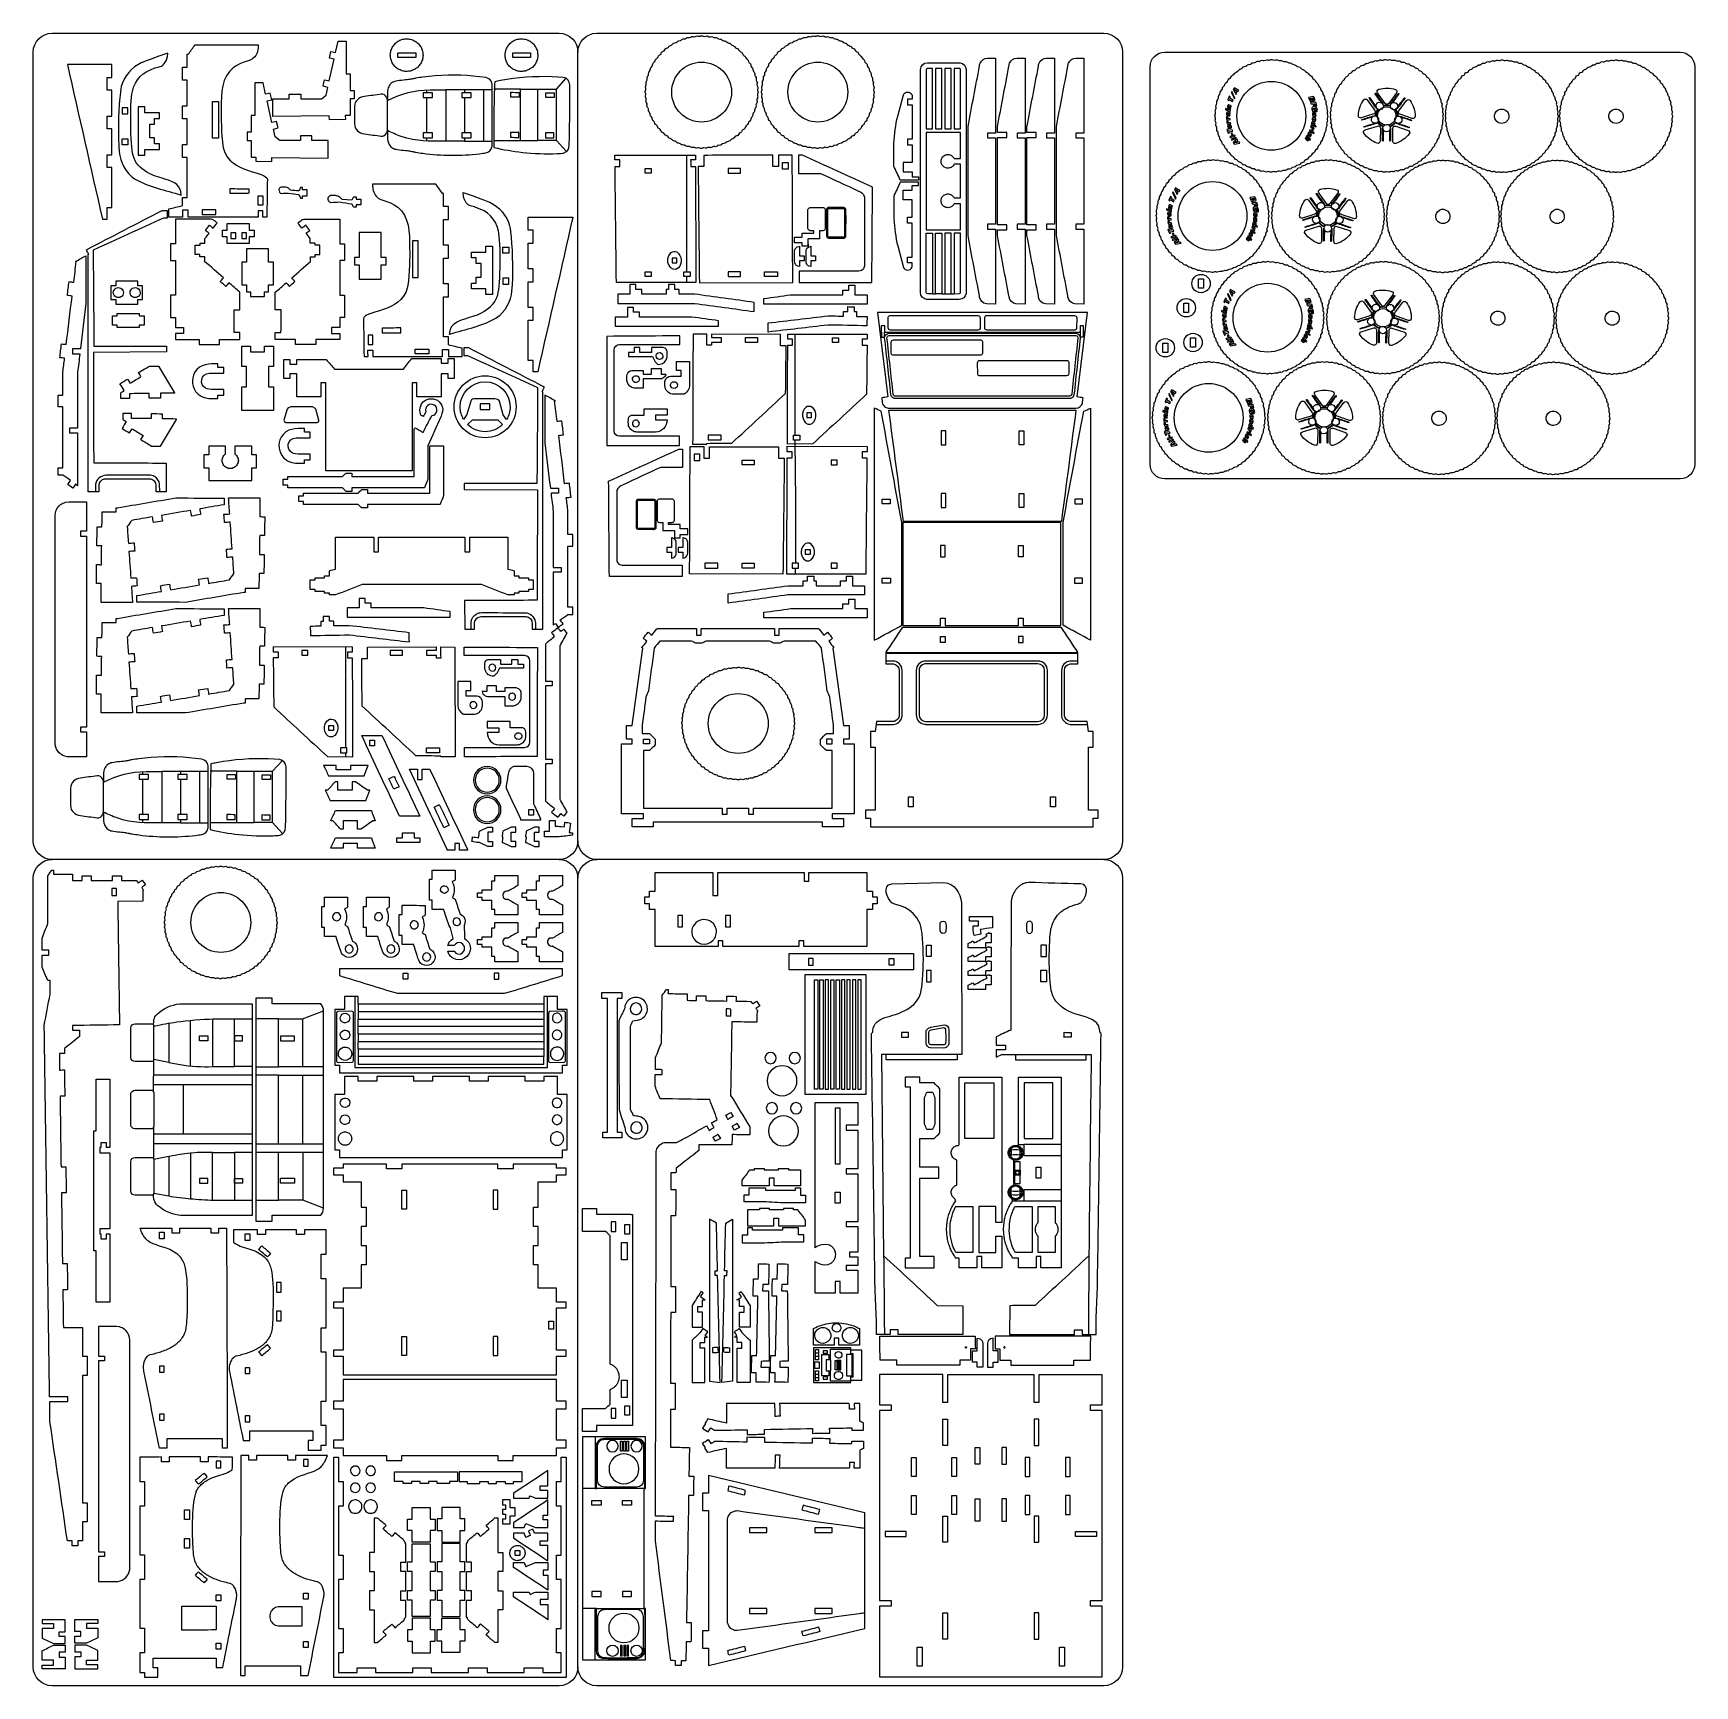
# Model space of a CAD drawing. Extents: x 1449 to 2334, y 110 to 990.
import ezdxf

# ---------------------------------------------------------------- set-up
doc = ezdxf.new("R2010")
doc.units = 0
doc.layers.get('0').update_dxf_attribs({"linetype": 'CONTINUOUS'})

msp = doc.modelspace()

# ---------------------------------------------------------------- linework, layer by layer
at = {"color": 175}
for p, q in [((1459.477645, 989.85946), (1729.477645, 989.85946)), ((1749.477645, 989.85946), (2019.477645, 989.85946)), ((1449.477645, 559.85946), (1449.477645, 979.85946)), ((1739.477645, 559.85946), (1739.477645, 979.85946)), ((2029.477645, 979.85946), (2029.477645, 559.85946)), ((2051.983345, 979.77656), (2326.309345, 979.77656)), ((2044.146345, 760.33986), (2044.146345, 971.93956)), ((2334.146345, 971.93956), (2334.146345, 760.33986)), ((2326.309345, 752.50286), (2051.983345, 752.50286)), ((1729.477645, 549.85946), (1459.477645, 549.85946)), ((2019.477645, 549.85946), (1749.477645, 549.85946)), ((1449.477645, 119.85946), (1449.477645, 539.85946)), ((1739.477645, 119.85946), (1739.477645, 539.85946)), ((2029.477645, 539.85946), (2029.477645, 119.85946)), ((1729.477645, 109.85946), (1459.477645, 109.85946)), ((2019.477645, 109.85946), (1749.477645, 109.85946))]:
    msp.add_line(p, q, dxfattribs=at)
at = {"color": 3}
for p, q in [((1610.446659, 979.589499), (1611.805059, 985.667399)), ((1611.805059, 985.667399), (1616.122459, 985.667099)), ((1616.122459, 985.667099), (1616.122959, 968.294899)), ((1607.086759, 964.557499), (1609.659659, 976.068699)), ((1607.170859, 976.625099), (1607.957859, 980.145899)), ((1609.659659, 976.068699), (1607.170859, 976.625099)), ((1607.957859, 980.145899), (1610.446659, 979.589499)), ((1925.535745, 974.15226), (1943.006245, 974.12086)), ((1603.810659, 961.592599), (1604.597759, 965.113799)), ((1604.597759, 965.113799), (1607.086759, 964.557499)), ((1616.122959, 968.294899), (1618.225059, 968.294399)), ((1618.225059, 968.294399), (1618.224859, 959.411999)), ((1690.484145, 966.27686), (1683.789245, 967.04406)), ((1731.878745, 966.31146), (1725.743645, 966.67656)), ((1567.544874, 963.48469), (1567.544374, 946.11249)), ((1571.862274, 963.48499), (1567.544874, 963.48469)), ((1573.220674, 957.40709), (1571.862274, 963.48499)), ((1575.709474, 957.96349), (1573.220674, 957.40709)), ((1576.496474, 954.44269), (1575.709474, 957.96349)), ((1585.811259, 954.876299), (1585.811459, 957.426499)), ((1585.811459, 957.426499), (1591.931759, 957.426499)), ((1591.931759, 957.426499), (1591.931559, 954.876299)), ((1602.876459, 954.875099), (1605.367059, 956.863599)), ((1606.299659, 961.036099), (1603.810659, 961.592599)), ((1605.367059, 956.863599), (1606.299659, 961.036099)), ((1618.224859, 959.411999), (1620.349859, 959.411899)), ((1620.349859, 959.411899), (1620.349759, 954.970599)), ((1693.768545, 929.69706), (1693.779345, 962.69666)), ((1694.966945, 958.18646), (1694.712945, 944.57566)), ((1735.236145, 955.79746), (1735.211545, 962.44136)), ((1909.760845, 945.63746), (1912.781945, 957.10416)), ((1574.007674, 953.88629), (1576.496474, 954.44269)), ((1576.580574, 942.37509), (1574.007674, 953.88629)), ((1577.076259, 945.464899), (1577.077159, 954.876299)), ((1577.077159, 954.876299), (1585.811259, 954.876299)), ((1591.931559, 954.876299), (1602.876459, 954.875099)), ((1618.224659, 954.970699), (1618.224459, 946.057399)), ((1620.349759, 954.970599), (1618.224659, 954.970699)), ((1567.544374, 946.11249), (1565.442274, 946.11199)), ((1565.442274, 946.11199), (1565.442474, 937.22959)), ((1579.069574, 942.93139), (1576.580574, 942.37509)), ((1607.125659, 945.897499), (1577.076259, 945.464899)), ((1577.367674, 938.85369), (1579.856674, 939.41019)), ((1578.300274, 934.68119), (1577.367674, 938.85369)), ((1579.856674, 939.41019), (1579.069574, 942.93139)), ((1607.156359, 943.772399), (1607.125659, 945.897499)), ((1615.656159, 943.894799), (1607.156359, 943.772399)), ((1618.224459, 946.057399), (1615.625359, 946.019899)), ((1615.625359, 946.019899), (1615.656159, 943.894799)), ((1694.712945, 944.57566), (1694.781945, 929.01856)), ((1565.442474, 937.22959), (1563.317474, 937.22949)), ((1563.317474, 937.22949), (1563.317574, 932.78819)), ((1563.317574, 932.78819), (1565.442674, 932.78829)), ((1565.442674, 932.78829), (1565.442874, 923.87499)), ((1580.790874, 932.69269), (1578.300274, 934.68119)), ((1591.735774, 932.69389), (1580.790874, 932.69269)), ((1597.855874, 935.24409), (1591.735574, 935.24409)), ((1591.735574, 935.24409), (1591.735774, 932.69389)), ((1597.856074, 932.69389), (1597.855874, 935.24409)), ((1606.590174, 932.69389), (1597.856074, 932.69389)), ((1606.591074, 923.28249), (1606.590174, 932.69389)), ((1638.292545, 932.44416), (1638.962745, 930.57906)), ((1638.962745, 930.57906), (1639.931945, 929.30346)), ((1693.697545, 929.27976), (1693.768545, 929.69706)), ((1907.702445, 919.06716), (1907.770745, 931.34076)), ((1565.442874, 923.87499), (1568.041974, 923.83749)), ((1568.041974, 923.83749), (1568.011174, 921.71239)), ((1568.011174, 921.71239), (1576.510974, 921.58999)), ((1576.510974, 921.58999), (1576.541674, 923.71509)), ((1576.541674, 923.71509), (1606.591074, 923.28249)), ((1759.227345, 924.96346), (1802.061545, 924.97346)), ((1859.012245, 924.89626), (1857.006045, 924.91656)), ((1491.346745, 896.96926), (1491.345345, 918.29216)), ((1580.641445, 907.38276), (1580.322945, 906.67336)), ((1907.702445, 903.17746), (1907.770745, 890.90386)), ((1613.762745, 901.53516), (1619.143445, 901.12556)), ((1861.987445, 885.88106), (1861.992045, 895.95346)), ((1861.990445, 885.88106), (1861.995045, 895.95346)), ((1863.204845, 897.01826), (1870.252345, 896.98056)), ((1863.207845, 897.01826), (1870.255345, 896.98056)), ((1871.160045, 895.79906), (1871.155545, 885.72666)), ((1871.163045, 895.79906), (1871.158545, 885.72666)), ((1871.813445, 895.80586), (1871.813445, 881.81736)), ((1871.816445, 895.80586), (1871.816445, 881.81736)), ((1880.992645, 897.02286), (1872.721345, 896.98726)), ((1880.995645, 897.02286), (1872.724345, 896.98726)), ((1520.765445, 891.42726), (1518.759245, 891.40686)), ((1528.933545, 891.85246), (1521.596745, 891.85026)), ((1873.025945, 880.75236), (1881.297345, 880.78796)), ((1873.028945, 880.75236), (1881.300345, 880.78796)), ((1909.760845, 876.60716), (1912.781945, 865.14046)), ((1538.258745, 872.01866), (1535.701245, 872.05456)), ((1599.586045, 872.02766), (1602.143545, 872.06356)), ((1854.865145, 868.22946), (1854.886945, 874.17116)), ((1854.952045, 867.56956), (1854.865145, 868.22946)), ((1854.868145, 868.22946), (1854.889945, 874.17116)), ((1854.955045, 867.56956), (1854.868145, 868.22946)), ((1860.964645, 868.22946), (1860.986445, 874.17116)), ((1861.051545, 867.56956), (1860.964645, 868.22946)), ((1860.967645, 868.22946), (1860.989445, 874.17116)), ((1861.054545, 867.56956), (1860.967645, 868.22946)), ((1802.310645, 857.17536), (1759.962945, 857.20166)), ((1804.168345, 857.01826), (1853.868045, 857.16726)), ((1898.944545, 841.21546), (1904.427245, 796.15416)), ((1942.527045, 848.10246), (1925.056445, 848.13386)), ((1961.882245, 845.65236), (1957.039945, 845.68906)), ((1977.568545, 845.65236), (1972.726245, 845.68906)), ((1993.259145, 845.65236), (1988.416745, 845.68906)), ((2008.944045, 845.65236), (2004.101645, 845.68896)), ((2005.330345, 796.15416), (2010.812145, 841.21546)), ((1529.489345, 833.07866), (1529.490845, 829.98326)), ((1608.355445, 833.08766), (1608.353945, 829.99226)), ((1713.077645, 815.65506), (1713.079045, 836.97796)), ((1808.135145, 829.56496), (1800.792345, 829.54586)), ((1847.309445, 829.42096), (1810.678045, 829.55376)), ((1851.218745, 829.54176), (1893.452545, 829.56166)), ((1520.500345, 820.15566), (1481.511745, 819.88986)), ((1670.533045, 817.65086), (1677.869845, 817.64866)), ((1678.697645, 818.22566), (1680.703845, 818.20526)), ((1465.267945, 797.10166), (1465.271645, 809.40076)), ((1496.084745, 795.27276), (1496.044245, 798.42836)), ((1774.195445, 800.81036), (1769.516945, 800.84906)), ((1795.914145, 797.65166), (1789.807945, 797.69036)), ((1497.179145, 787.37676), (1497.138645, 784.22116)), ((1584.607345, 789.65676), (1582.958645, 783.75856)), ((1585.301045, 790.34556), (1584.607345, 789.65676)), ((1597.393145, 790.93286), (1587.138945, 790.93906)), ((1601.565645, 783.75186), (1599.916645, 789.65676)), ((1583.887245, 782.53426), (1600.636545, 782.52826)), ((1893.614845, 769.69436), (1850.780645, 769.70436)), ((1864.593145, 771.20906), (1851.003045, 771.08416)), ((1520.286045, 760.97066), (1520.243745, 745.69986)), ((1793.194945, 768.35716), (1795.201145, 768.37746)), ((1484.363545, 745.69986), (1478.684845, 745.69986)), ((1520.243745, 745.69986), (1514.968345, 745.69986)), ((1678.962745, 746.95406), (1717.951345, 746.68826)), ((1466.595045, 740.09146), (1468.495445, 740.34166)), ((1734.195345, 722.90006), (1734.191645, 735.19916)), ((1771.846545, 741.75376), (1780.117845, 741.71816)), ((1781.025745, 740.53676), (1781.025745, 726.54826)), ((1781.679145, 740.52996), (1781.683645, 730.45756)), ((1789.634345, 741.74916), (1782.586845, 741.71146)), ((1790.851745, 730.61196), (1790.847145, 740.68436)), ((1779.813245, 725.48326), (1771.541845, 725.51886)), ((1791.874545, 712.96036), (1791.852745, 718.90206)), ((1797.974045, 712.96036), (1797.952245, 718.90206)), ((1791.787645, 712.30046), (1791.874545, 712.96036)), ((1797.887145, 712.30046), (1797.974045, 712.96036)), ((1848.673845, 701.74916), (1798.974145, 701.89816)), ((1850.531545, 701.90626), (1892.879245, 701.93256)), ((1679.177045, 687.76906), (1679.219345, 672.49826)), ((1679.219345, 672.49826), (1684.494745, 672.49826)), ((1715.099545, 672.49826), (1720.778245, 672.49826)), ((1619.500445, 663.00816), (1577.266645, 663.02806)), ((1627.409745, 662.88736), (1664.041145, 663.02016)), ((1666.584045, 663.03136), (1673.926845, 663.01226)), ((1903.426245, 659.63406), (1903.426245, 654.03016)), ((2005.688245, 654.03016), (2005.688245, 659.63406)), ((1903.426245, 654.03016), (1907.514245, 654.00616)), ((1700.654845, 631.72386), (1705.333345, 631.76256)), ((1678.580245, 627.23606), (1684.686445, 627.27476)), ((1898.520545, 623.36366), (1897.781245, 617.97836)), ((2011.333245, 617.97836), (2010.594045, 623.36366)), ((1539.284045, 603.29186), (1532.589145, 604.05906)), ((1580.822745, 603.08766), (1574.687645, 603.45276)), ((1606.126045, 604.67546), (1619.716145, 604.55056)), ((1542.568445, 566.71206), (1542.579245, 599.71166)), ((1543.910945, 594.96266), (1543.656945, 581.35186)), ((1584.180145, 592.57366), (1584.155545, 599.21756)), ((1712.256345, 599.44216), (1705.721645, 599.39026)), ((1611.672945, 591.20766), (1610.232745, 591.20926)), ((1621.046545, 591.20926), (1619.321645, 591.20766)), ((1543.656945, 581.35186), (1543.725945, 565.79476)), ((1487.092445, 569.45916), (1487.762645, 567.59406)), ((1487.762645, 567.59406), (1488.731845, 566.31846)), ((1542.497445, 566.29476), (1542.568445, 566.71206)), ((1614.560145, 566.02006), (1613.119945, 566.01846)), ((1623.933845, 566.01846), (1622.208745, 566.02006)), ((1906.558245, 536.85606), (1934.401045, 537.62166)), ((1507.808845, 527.61476), (1494.471645, 527.47256)), ((1622.489245, 476.88476), (1615.170645, 476.88476)), ((1728.705045, 476.88476), (1721.386445, 476.88476)), ((1513.602045, 425.98416), (1513.602645, 443.20466)), ((1901.041045, 445.98526), (1902.259145, 338.84226)), ((1903.698945, 443.18396), (1903.698945, 445.98526)), ((2010.113845, 443.19236), (2010.113845, 445.99366)), ((1996.705045, 433.91866), (1996.705045, 332.40026)), ((1503.811145, 426.97636), (1512.704545, 426.93826)), ((1512.387445, 406.43186), (1503.491345, 406.45236)), ((1972.535245, 397.63346), (1973.564645, 397.49796)), ((1791.706945, 382.93496), (1789.044845, 382.98726)), ((1603.843745, 362.70336), (1604.107745, 364.57256)), ((1870.835045, 344.90596), (1869.395245, 344.71636)), ((1872.727145, 344.73336), (1870.835045, 344.90596)), ((1870.835045, 334.05246), (1872.727145, 334.22516)), ((1837.929445, 323.45446), (1837.846045, 320.13606)), ((1848.003745, 323.45446), (1847.920345, 320.13606)), ((1577.309745, 316.04396), (1577.109045, 306.17486)), ((1930.837245, 312.43236), (1944.427545, 312.25396)), ((1944.427545, 312.25396), (1944.452745, 296.85536)), ((1969.386345, 312.26166), (1969.358645, 296.86296)), ((1495.453245, 300.92576), (1493.552845, 301.17596)), ((1875.925345, 294.97176), (1875.925345, 291.26976)), ((1878.474845, 291.26976), (1878.474845, 294.97166)), ((1905.775645, 296.85536), (1898.451845, 296.85536)), ((1884.787445, 288.53236), (1884.787445, 289.75626)), ((1948.545745, 289.35476), (1948.554145, 283.18076)), ((1964.176745, 289.35476), (1964.168345, 283.18076)), ((1884.787445, 271.39936), (1884.787445, 272.62326)), ((1889.540745, 260.23466), (1886.618845, 260.22956)), ((1891.515545, 245.92006), (1891.488545, 249.77396)), ((1741.967945, 242.35046), (1741.967245, 123.64356)), ((1775.509045, 242.35006), (1741.967945, 242.35046)), ((1891.515545, 240.08996), (1891.488545, 236.23606)), ((1889.540745, 225.77536), (1886.618845, 225.78046)), ((1774.812045, 214.96786), (1775.509045, 214.96786)), ((1624.382445, 206.18546), (1624.025945, 207.04636)), ((1624.504145, 205.26166), (1624.382445, 206.18546)), ((1632.584545, 206.18546), (1632.228045, 207.04636)), ((1632.706245, 205.26166), (1632.584545, 206.18546)), ((1775.508645, 151.02536), (1774.811545, 151.02546)), ((1741.967245, 123.64356), (1775.508245, 123.64326))]:
    msp.add_line(p, q, dxfattribs=at)
at = {"color": 1}
for p, q in [((1728.018145, 960.06486), (1733.267045, 965.85966)), ((1659.109045, 958.25446), (1659.109245, 959.61846)), ((1660.735545, 959.65086), (1669.125045, 959.64806)), ((1669.125045, 959.64806), (1669.116145, 932.39916)), ((1679.139445, 959.64476), (1669.125045, 959.64806)), ((1679.139445, 959.64476), (1679.139045, 958.24786)), ((1689.153945, 959.64156), (1679.139445, 959.64476)), ((1689.153945, 959.64156), (1689.145045, 932.39266)), ((1693.738345, 959.64006), (1689.153945, 959.64156)), ((1708.984745, 960.06466), (1694.750145, 960.06436)), ((1708.984745, 960.06466), (1718.086645, 960.06476)), ((1708.984945, 932.78846), (1708.984745, 960.06466)), ((1718.086645, 960.06476), (1728.018145, 960.06486)), ((1718.087145, 932.78866), (1718.086645, 960.06476)), ((1728.018545, 932.78876), (1728.018145, 960.06486)), ((2086.260245, 956.32926), (2085.499445, 954.32636)), ((2086.799545, 955.98146), (2086.260245, 956.32926)), ((2086.540745, 955.30046), (2086.799545, 955.98146)), ((2087.674245, 958.79576), (2087.434845, 958.36366)), ((2087.434845, 958.36366), (2089.065745, 954.88606)), ((2089.305145, 955.31836), (2087.674245, 958.79576)), ((2089.073545, 960.84026), (2088.452845, 959.93646)), ((2088.452845, 959.93646), (2089.898945, 957.26386)), ((2091.444245, 959.51466), (2089.073545, 960.84026)), ((2089.149945, 959.99596), (2089.154045, 960.00186)), ((2089.787645, 958.85386), (2089.149945, 959.99596)), ((2089.154045, 960.00186), (2090.167245, 959.40686)), ((2090.167245, 959.40686), (2089.787645, 958.85386)), ((2089.898945, 957.26386), (2090.323645, 957.88216)), ((2090.070645, 958.33566), (2090.619845, 959.13546)), ((2090.323645, 957.88216), (2090.070645, 958.33566)), ((2090.619845, 959.13546), (2091.027845, 958.90786)), ((2091.027845, 958.90786), (2091.444245, 959.51466)), ((2131.219545, 956.16206), (2128.502445, 955.64856)), ((2128.502445, 955.64856), (2129.055745, 954.32406)), ((2131.767145, 954.85116), (2131.219545, 956.16206)), ((1638.020745, 938.08156), (1638.025945, 953.98586)), ((1659.104345, 936.85626), (1659.108245, 955.19756)), ((1679.138045, 955.19106), (1679.132045, 936.84956)), ((2084.282945, 949.71586), (2084.207845, 949.10026)), ((2084.207845, 949.10026), (2084.668145, 948.94226)), ((2084.743545, 949.55796), (2084.282945, 949.71586)), ((2084.668145, 948.94226), (2084.743545, 949.55796)), ((2085.068045, 949.44926), (2084.992845, 948.83346)), ((2084.992845, 948.83346), (2086.823045, 948.20296)), ((2086.898545, 948.81876), (2085.068045, 949.44926)), ((2085.344145, 950.83216), (2085.209645, 950.22656)), ((2085.209645, 950.22656), (2086.970245, 949.42106)), ((2085.672845, 950.68136), (2085.344145, 950.83216)), ((2085.344745, 946.12236), (2085.359245, 946.74246)), ((2085.454145, 947.25996), (2085.751945, 947.18786)), ((2085.499445, 954.32636), (2086.038545, 953.97896)), ((2086.709945, 947.58406), (2085.533145, 947.86386)), ((2085.678345, 950.70596), (2085.672845, 950.68136)), ((2085.751945, 947.18786), (2085.751245, 947.15896)), ((2086.038545, 953.97896), (2086.284545, 954.62606)), ((2087.104845, 950.02666), (2086.135045, 950.46766)), ((2087.365645, 951.19906), (2086.147945, 951.75436)), ((2086.147945, 951.08936), (2087.230945, 950.59346)), ((2086.284545, 954.62606), (2088.070045, 953.47696)), ((2086.415745, 947.03176), (2086.416045, 947.05326)), ((2086.416045, 947.05326), (2086.695545, 946.96396)), ((2088.326345, 954.15116), (2086.540745, 955.30046)), ((2086.695545, 946.96396), (2086.709945, 947.58406)), ((2086.823045, 948.20296), (2086.898545, 948.81876)), ((2086.970245, 949.42106), (2087.104845, 950.02666)), ((2087.230945, 950.59346), (2087.365645, 951.19906)), ((2088.070045, 953.47696), (2088.326345, 954.15116)), ((2089.065745, 954.88606), (2089.305145, 955.31836)), ((2129.375145, 955.09466), (2129.907345, 955.19566)), ((2129.584945, 954.59186), (2129.375145, 955.09466)), ((2132.359745, 953.07316), (2129.596745, 952.96376)), ((2129.596745, 952.96376), (2129.774245, 952.26456)), ((2129.774245, 952.26456), (2130.786945, 952.30556)), ((2129.907345, 955.19566), (2130.122645, 954.67986)), ((2130.411545, 955.28906), (2130.904345, 955.38186)), ((2130.611845, 954.80986), (2130.411545, 955.28906)), ((2130.581745, 954.19926), (2130.610745, 954.20386)), ((2130.786945, 952.30556), (2131.058345, 951.23596)), ((2130.904345, 955.38186), (2131.138145, 954.82246)), ((2131.058345, 951.23596), (2131.662745, 951.25926)), ((2131.908145, 950.54576), (2131.194245, 950.58816)), ((2131.391245, 952.32906), (2131.933645, 952.34726)), ((2131.662745, 951.25926), (2131.391245, 952.32906)), ((2131.407845, 949.84706), (2131.856745, 949.81986)), ((2131.921045, 949.31886), (2131.409845, 949.34766)), ((2131.409845, 949.34766), (2131.483845, 948.85556)), ((2131.621445, 948.13226), (2132.103645, 948.10266)), ((2132.103645, 948.10266), (2131.921045, 949.31886)), ((2131.933645, 952.34726), (2132.228045, 951.18676)), ((2132.228045, 951.18676), (2132.831545, 951.21336)), ((2132.337345, 948.80496), (2132.446045, 948.08116)), ((2132.831545, 951.21336), (2132.359745, 953.07316)), ((2085.065645, 944.55296), (2084.783945, 944.59286)), ((2084.783945, 944.59286), (2084.829745, 943.99236)), ((2084.829745, 943.99236), (2086.748345, 943.73356)), ((2085.564345, 938.74826), (2084.931945, 938.64026)), ((2084.931945, 938.64026), (2085.724345, 936.64986)), ((2085.304745, 942.25186), (2085.020345, 942.26366)), ((2085.020345, 942.26366), (2085.126145, 941.67056)), ((2085.063645, 944.57816), (2085.065645, 944.55296)), ((2085.126145, 941.67056), (2087.061145, 941.60566)), ((2085.300145, 942.27676), (2085.304745, 942.25186)), ((2085.546945, 945.44706), (2085.397045, 945.46806)), ((2085.498245, 944.90056), (2085.589545, 944.88956)), ((2085.694045, 943.18976), (2085.542745, 943.19576)), ((2085.589545, 944.88956), (2085.546945, 945.44706)), ((2086.701045, 944.35216), (2085.550045, 944.50676)), ((2085.833945, 938.07156), (2085.564345, 938.74826)), ((2085.792145, 942.63936), (2085.694045, 943.18976)), ((2085.700145, 942.64126), (2085.792145, 942.63936)), ((2086.952145, 942.21626), (2085.791145, 942.25456)), ((2087.926645, 938.43106), (2085.833945, 938.07156)), ((2086.100645, 937.40156), (2088.193645, 937.76096)), ((2086.120745, 940.38816), (2086.287845, 939.80176)), ((2086.299945, 941.00926), (2086.193345, 941.00136)), ((2086.637045, 939.82646), (2086.299945, 941.00926)), ((2086.513945, 941.02156), (2086.681145, 940.43516)), ((2086.748345, 943.73356), (2086.701045, 944.35216)), ((2087.061145, 941.60566), (2086.952145, 942.21626)), ((2088.193645, 937.76096), (2087.926645, 938.43106)), ((2129.158245, 938.47676), (2128.942845, 937.89496)), ((2128.942845, 937.89496), (2130.578545, 936.85896)), ((2130.793945, 937.44066), (2129.158245, 938.47676)), ((2129.775945, 940.38846), (2129.589845, 939.79636)), ((2129.589845, 939.79636), (2130.601245, 939.22556)), ((2131.461045, 939.43516), (2129.775945, 940.38846)), ((2130.067245, 941.64496), (2129.941545, 941.03756)), ((2129.941545, 941.03756), (2132.474045, 939.92786)), ((2130.371745, 941.49726), (2130.067245, 941.64496)), ((2130.422345, 938.88456), (2130.254745, 938.35136)), ((2130.254745, 938.35136), (2130.386045, 938.27606)), ((2130.377545, 941.52546), (2130.371745, 941.49726)), ((2130.503045, 938.84036), (2130.422345, 938.88456)), ((2131.362045, 942.43766), (2130.956645, 942.61376)), ((2131.026245, 938.97816), (2131.033845, 939.00246)), ((2131.033845, 939.00246), (2131.280545, 938.86036)), ((2131.280545, 938.86036), (2131.461045, 939.43516)), ((2131.586245, 940.97716), (2131.592245, 941.00536)), ((2132.599845, 940.53506), (2131.586245, 940.97716)), ((2132.474045, 939.92786), (2132.599845, 940.53506)), ((2174.577045, 942.33866), (2174.724745, 942.52736)), ((1659.103345, 932.43516), (1659.103545, 933.79926)), ((1679.130645, 932.39576), (1669.116145, 932.39916)), ((1679.131045, 933.79266), (1679.130645, 932.39576)), ((1679.130645, 932.39576), (1689.145045, 932.39266)), ((1689.145045, 932.39266), (1693.729445, 932.39106)), ((1694.750445, 932.78826), (1708.984945, 932.78846)), ((1708.984945, 932.78846), (1718.087145, 932.78866)), ((1728.018545, 932.78876), (1718.087145, 932.78866)), ((1733.267645, 926.99396), (1728.018545, 932.78876)), ((2085.724345, 936.64986), (2086.356945, 936.75806)), ((2086.356945, 936.75806), (2086.100645, 937.40156)), ((2089.181145, 935.55676), (2086.516845, 934.81706)), ((2086.516845, 934.81706), (2086.803345, 934.26686)), ((2086.803345, 934.26686), (2089.467545, 935.00656)), ((2089.826845, 934.41636), (2087.249645, 933.41456)), ((2087.249645, 933.41456), (2087.589445, 932.89566)), ((2087.869145, 936.72876), (2087.278745, 936.59706)), ((2087.278745, 936.59706), (2087.687245, 935.70536)), ((2087.589445, 932.89566), (2090.166645, 933.89756)), ((2087.687245, 935.70536), (2088.277445, 935.83656)), ((2088.277445, 935.83656), (2087.869145, 936.72876)), ((2090.363145, 933.53956), (2088.322845, 931.74636)), ((2088.322845, 931.74636), (2088.967945, 930.85986)), ((2088.967945, 930.85986), (2091.969945, 931.33216)), ((2089.140045, 931.54266), (2090.038845, 932.29956)), ((2089.144145, 931.53696), (2089.140045, 931.54266)), ((2090.433645, 931.75726), (2089.144145, 931.53696)), ((2089.467545, 935.00656), (2089.181145, 935.55676)), ((2090.166645, 933.89756), (2089.826845, 934.41636)), ((2090.038845, 932.29956), (2090.433645, 931.75726)), ((2090.796145, 932.94456), (2090.363145, 933.53956)), ((2090.445745, 932.63576), (2090.796145, 932.94456)), ((2091.016545, 931.85146), (2090.445745, 932.63576)), ((2091.528545, 931.93866), (2091.016545, 931.85146)), ((2091.969945, 931.33216), (2091.528545, 931.93866)), ((2127.001545, 934.29006), (2126.676745, 933.76176)), ((2126.676745, 933.76176), (2127.646545, 932.83956)), ((2127.863445, 933.46816), (2127.001545, 934.29006)), ((2127.630245, 935.31346), (2127.305545, 934.78496)), ((2127.305545, 934.78496), (2128.078345, 934.05166)), ((2129.634545, 933.40856), (2127.630245, 935.31346)), ((2128.432345, 933.67726), (2128.445645, 933.69896)), ((2128.445645, 933.69896), (2129.309845, 932.87986)), ((2128.526445, 935.28776), (2128.798045, 935.84526)), ((2129.141145, 935.57786), (2128.869545, 935.02026)), ((2129.309845, 932.87986), (2129.634545, 933.40856)), ((2130.578545, 936.85896), (2130.793945, 937.44066)), ((2131.084545, 937.26006), (2130.869245, 936.67826)), ((2130.869245, 936.67826), (2131.280745, 936.41846)), ((2131.495845, 937.00016), (2131.084545, 937.26006)), ((2131.280745, 936.41846), (2131.495845, 937.00016)), ((2054.933545, 902.98916), (2054.172745, 900.98626)), ((2055.472845, 902.64136), (2054.933545, 902.98916)), ((2055.214045, 901.96036), (2055.472845, 902.64136)), ((2056.347545, 905.45566), (2056.108145, 905.02356)), ((2056.108145, 905.02356), (2057.739045, 901.54596)), ((2057.978445, 901.97826), (2056.347545, 905.45566)), ((2057.746845, 907.50016), (2057.126145, 906.59636)), ((2057.126145, 906.59636), (2058.572245, 903.92376)), ((2060.117545, 906.17456), (2057.746845, 907.50016)), ((2057.823245, 906.65586), (2057.827345, 906.66176)), ((2058.460945, 905.51376), (2057.823245, 906.65586)), ((2057.827345, 906.66176), (2058.840545, 906.06676)), ((2058.840545, 906.06676), (2058.460945, 905.51376)), ((2058.572245, 903.92376), (2058.996945, 904.54206)), ((2058.743945, 904.99556), (2059.293145, 905.79536)), ((2058.996945, 904.54206), (2058.743945, 904.99556)), ((2059.293145, 905.79536), (2059.701145, 905.56776)), ((2059.701145, 905.56776), (2060.117545, 906.17456)), ((2099.892845, 902.82196), (2097.175745, 902.30846)), ((2100.440445, 901.51106), (2099.892845, 902.82196)), ((1872.413445, 895.80586), (1872.413445, 881.86256)), ((1872.416445, 895.80586), (1872.416445, 881.86256)), ((1880.982345, 896.42286), (1872.813945, 896.38766)), ((1880.985345, 896.42286), (1872.816945, 896.38766)), ((2052.956245, 896.37576), (2052.881145, 895.76016)), ((2052.881145, 895.76016), (2053.341445, 895.60216)), ((2053.416845, 896.21786), (2052.956245, 896.37576)), ((2053.341445, 895.60216), (2053.416845, 896.21786)), ((2053.741345, 896.10916), (2053.666145, 895.49336)), ((2053.666145, 895.49336), (2055.496345, 894.86286)), ((2055.571845, 895.47866), (2053.741345, 896.10916)), ((2054.017445, 897.49206), (2053.882945, 896.88646)), ((2053.882945, 896.88646), (2055.643545, 896.08096)), ((2054.346145, 897.34126), (2054.017445, 897.49206)), ((2054.127445, 893.91986), (2054.425245, 893.84776)), ((2054.172745, 900.98626), (2054.711845, 900.63886)), ((2055.383245, 894.24396), (2054.206445, 894.52376)), ((2054.351645, 897.36586), (2054.346145, 897.34126)), ((2054.425245, 893.84776), (2054.424545, 893.81886)), ((2054.711845, 900.63886), (2054.957845, 901.28596)), ((2055.778145, 896.68656), (2054.808345, 897.12756)), ((2056.038945, 897.85896), (2054.821245, 898.41426)), ((2054.821245, 897.74926), (2055.904245, 897.25336)), ((2054.957845, 901.28596), (2056.743345, 900.13686)), ((2055.089045, 893.69166), (2055.089345, 893.71316)), ((2055.089345, 893.71316), (2055.368845, 893.62386)), ((2056.999645, 900.81106), (2055.214045, 901.96036)), ((2055.368845, 893.62386), (2055.383245, 894.24396)), ((2055.496345, 894.86286), (2055.571845, 895.47866)), ((2055.643545, 896.08096), (2055.778145, 896.68656)), ((2055.904245, 897.25336), (2056.038945, 897.85896)), ((2056.743345, 900.13686), (2056.999645, 900.81106)), ((2057.739045, 901.54596), (2057.978445, 901.97826)), ((2097.175745, 902.30846), (2097.729045, 900.98396)), ((2098.048445, 901.75456), (2098.580645, 901.85556)), ((2098.258245, 901.25176), (2098.048445, 901.75456)), ((2101.033045, 899.73306), (2098.270045, 899.62366)), ((2098.270045, 899.62366), (2098.447545, 898.92446)), ((2098.447545, 898.92446), (2099.460245, 898.96546)), ((2098.580645, 901.85556), (2098.795945, 901.33976)), ((2099.084845, 901.94896), (2099.577645, 902.04176)), ((2099.285145, 901.46976), (2099.084845, 901.94896)), ((2099.255045, 900.85916), (2099.284045, 900.86376)), ((2099.460245, 898.96546), (2099.731645, 897.89586)), ((2099.577645, 902.04176), (2099.811445, 901.48236)), ((2099.731645, 897.89586), (2100.336045, 897.91916)), ((2100.581445, 897.20566), (2099.867545, 897.24806)), ((2100.064545, 898.98896), (2100.606945, 899.00716)), ((2100.336045, 897.91916), (2100.064545, 898.98896)), ((2100.081145, 896.50696), (2100.530045, 896.47976)), ((2100.594345, 895.97876), (2100.083145, 896.00756)), ((2100.083145, 896.00756), (2100.157145, 895.51546)), ((2100.294745, 894.79216), (2100.776945, 894.76256)), ((2100.776945, 894.76256), (2100.594345, 895.97876)), ((2100.606945, 899.00716), (2100.901345, 897.84666)), ((2100.901345, 897.84666), (2101.504845, 897.87326)), ((2101.010645, 895.46486), (2101.119345, 894.74106)), ((2101.504845, 897.87326), (2101.033045, 899.73306)), ((2053.738945, 891.21286), (2053.457245, 891.25276)), ((2053.457245, 891.25276), (2053.503045, 890.65226)), ((2053.503045, 890.65226), (2055.421645, 890.39346)), ((2054.237645, 885.40816), (2053.605245, 885.30016)), ((2053.605245, 885.30016), (2054.397645, 883.30976)), ((2053.978045, 888.91176), (2053.693645, 888.92356)), ((2053.693645, 888.92356), (2053.799445, 888.33046)), ((2053.736945, 891.23806), (2053.738945, 891.21286)), ((2053.799445, 888.33046), (2055.734445, 888.26556)), ((2053.973445, 888.93666), (2053.978045, 888.91176)), ((2054.018045, 892.78226), (2054.032545, 893.40236)), ((2054.220245, 892.10696), (2054.070345, 892.12796)), ((2054.171545, 891.56046), (2054.262845, 891.54946)), ((2054.367345, 889.84966), (2054.216045, 889.85566)), ((2054.262845, 891.54946), (2054.220245, 892.10696)), ((2055.374345, 891.01206), (2054.223345, 891.16666)), ((2054.507245, 884.73146), (2054.237645, 885.40816)), ((2054.465445, 889.29926), (2054.367345, 889.84966)), ((2054.373445, 889.30116), (2054.465445, 889.29926)), ((2055.625445, 888.87616), (2054.464445, 888.91446)), ((2056.599945, 885.09096), (2054.507245, 884.73146)), ((2054.794045, 887.04806), (2054.961145, 886.46166)), ((2054.973245, 887.66916), (2054.866645, 887.66126)), ((2055.310345, 886.48636), (2054.973245, 887.66916)), ((2055.187245, 887.68146), (2055.354445, 887.09506)), ((2055.421645, 890.39346), (2055.374345, 891.01206)), ((2055.734445, 888.26556), (2055.625445, 888.87616)), ((2056.866945, 884.42086), (2056.599945, 885.09096)), ((2097.831545, 885.13666), (2097.616145, 884.55486)), ((2099.467245, 884.10056), (2097.831545, 885.13666)), ((2098.449245, 887.04836), (2098.263145, 886.45626)), ((2098.263145, 886.45626), (2099.274545, 885.88546)), ((2100.134345, 886.09506), (2098.449245, 887.04836)), ((2098.740545, 888.30486), (2098.614845, 887.69746)), ((2098.614845, 887.69746), (2101.147345, 886.58776)), ((2099.045045, 888.15716), (2098.740545, 888.30486)), ((2099.095645, 885.54446), (2098.928045, 885.01126)), ((2098.928045, 885.01126), (2099.059345, 884.93596)), ((2099.050845, 888.18536), (2099.045045, 888.15716)), ((2099.176345, 885.50026), (2099.095645, 885.54446)), ((2100.035345, 889.09756), (2099.629945, 889.27366)), ((2099.699545, 885.63806), (2099.707145, 885.66236)), ((2099.707145, 885.66236), (2099.953845, 885.52026)), ((2099.953845, 885.52026), (2100.134345, 886.09506)), ((2100.259545, 887.63706), (2100.265545, 887.66526)), ((2101.273145, 887.19496), (2100.259545, 887.63706)), ((2101.147345, 886.58776), (2101.273145, 887.19496)), ((2143.250345, 888.99856), (2143.398045, 889.18726)), ((1873.036345, 881.35246), (1881.205545, 881.38756)), ((1873.039345, 881.35246), (1881.208545, 881.38756)), ((2054.397645, 883.30976), (2055.030245, 883.41796)), ((2054.773945, 884.06146), (2056.866945, 884.42086)), ((2055.030245, 883.41796), (2054.773945, 884.06146)), ((2057.854445, 882.21666), (2055.190145, 881.47696)), ((2055.190145, 881.47696), (2055.476645, 880.92676)), ((2055.476645, 880.92676), (2058.140845, 881.66646)), ((2058.500145, 881.07626), (2055.922945, 880.07446)), ((2055.922945, 880.07446), (2056.262745, 879.55556)), ((2056.542445, 883.38866), (2055.952045, 883.25696)), ((2055.952045, 883.25696), (2056.360545, 882.36526)), ((2056.262745, 879.55556), (2058.839945, 880.55746)), ((2056.360545, 882.36526), (2056.950745, 882.49646)), ((2056.950745, 882.49646), (2056.542445, 883.38866)), ((2059.036445, 880.19946), (2056.996145, 878.40626)), ((2056.996145, 878.40626), (2057.641245, 877.51976)), ((2057.641245, 877.51976), (2060.643245, 877.99206)), ((2057.813345, 878.20256), (2058.712145, 878.95946)), ((2057.817445, 878.19686), (2057.813345, 878.20256)), ((2059.106945, 878.41716), (2057.817445, 878.19686)), ((2058.140845, 881.66646), (2057.854445, 882.21666)), ((2058.839945, 880.55746), (2058.500145, 881.07626)), ((2058.712145, 878.95946), (2059.106945, 878.41716)), ((2059.469445, 879.60446), (2059.036445, 880.19946)), ((2059.119045, 879.29566), (2059.469445, 879.60446)), ((2059.689845, 878.51136), (2059.119045, 879.29566)), ((2060.201845, 878.59856), (2059.689845, 878.51136)), ((2060.643245, 877.99206), (2060.201845, 878.59856)), ((2095.674845, 880.94996), (2095.350045, 880.42166)), ((2095.350045, 880.42166), (2096.319845, 879.49946)), ((2096.536745, 880.12806), (2095.674845, 880.94996)), ((2096.303545, 881.97336), (2095.978845, 881.44486)), ((2095.978845, 881.44486), (2096.751645, 880.71156)), ((2098.307845, 880.06846), (2096.303545, 881.97336)), ((2097.105645, 880.33716), (2097.118945, 880.35886)), ((2097.118945, 880.35886), (2097.983145, 879.53976)), ((2097.199745, 881.94766), (2097.471345, 882.50516)), ((2097.814445, 882.23776), (2097.542845, 881.68016)), ((2097.616145, 884.55486), (2099.251845, 883.51886)), ((2097.983145, 879.53976), (2098.307845, 880.06846)), ((2099.251845, 883.51886), (2099.467245, 884.10056)), ((2099.757845, 883.91996), (2099.542545, 883.33816)), ((2099.542545, 883.33816), (2099.954045, 883.07836)), ((2100.169145, 883.66006), (2099.757845, 883.91996)), ((2099.954045, 883.07836), (2100.169145, 883.66006)), ((2085.630245, 851.30166), (2085.390845, 850.86956)), ((2085.390845, 850.86956), (2087.021745, 847.39196)), ((2087.261145, 847.82426), (2085.630245, 851.30166)), ((2087.029545, 853.34616), (2086.408845, 852.44236)), ((2086.408845, 852.44236), (2087.854945, 849.76976)), ((2089.400245, 852.02056), (2087.029545, 853.34616)), ((2087.105945, 852.50186), (2087.110045, 852.50776)), ((2087.743645, 851.35976), (2087.105945, 852.50186)), ((2087.110045, 852.50776), (2088.123245, 851.91276)), ((2088.123245, 851.91276), (2087.743645, 851.35976)), ((2087.854945, 849.76976), (2088.279645, 850.38806)), ((2088.026645, 850.84156), (2088.575845, 851.64136)), ((2088.279645, 850.38806), (2088.026645, 850.84156)), ((2088.575845, 851.64136), (2088.983845, 851.41376)), ((2088.983845, 851.41376), (2089.400245, 852.02056)), ((2082.238945, 842.22176), (2082.163845, 841.60616)), ((2082.163845, 841.60616), (2082.624145, 841.44816)), ((2082.699545, 842.06386), (2082.238945, 842.22176)), ((2082.624145, 841.44816), (2082.699545, 842.06386)), ((2083.024045, 841.95516), (2082.948845, 841.33936)), ((2082.948845, 841.33936), (2084.779045, 840.70886)), ((2084.854545, 841.32466), (2083.024045, 841.95516)), ((2083.300145, 843.33806), (2083.165645, 842.73246)), ((2083.165645, 842.73246), (2084.926245, 841.92696)), ((2083.628845, 843.18726), (2083.300145, 843.33806)), ((2084.216245, 848.83516), (2083.455445, 846.83226)), ((2083.455445, 846.83226), (2083.994545, 846.48486)), ((2083.634345, 843.21186), (2083.628845, 843.18726)), ((2083.994545, 846.48486), (2084.240545, 847.13196)), ((2085.060845, 842.53256), (2084.091045, 842.97356)), ((2085.321645, 843.70496), (2084.103945, 844.26026)), ((2084.103945, 843.59526), (2085.186945, 843.09936)), ((2084.755545, 848.48736), (2084.216245, 848.83516)), ((2084.240545, 847.13196), (2086.026045, 845.98286)), ((2084.496745, 847.80636), (2084.755545, 848.48736)), ((2086.282345, 846.65706), (2084.496745, 847.80636)), ((2084.779045, 840.70886), (2084.854545, 841.32466)), ((2084.926245, 841.92696), (2085.060845, 842.53256)), ((2085.186945, 843.09936), (2085.321645, 843.70496)), ((2086.026045, 845.98286), (2086.282345, 846.65706)), ((2087.021745, 847.39196), (2087.261145, 847.82426)), ((2129.175545, 848.66796), (2126.458445, 848.15446)), ((2126.458445, 848.15446), (2127.011745, 846.82996)), ((2127.331145, 847.60056), (2127.863345, 847.70156)), ((2127.540945, 847.09776), (2127.331145, 847.60056)), ((2130.315745, 845.57906), (2127.552745, 845.46966)), ((2127.552745, 845.46966), (2127.730245, 844.77046)), ((2127.730245, 844.77046), (2128.742945, 844.81146)), ((2127.863345, 847.70156), (2128.078645, 847.18576)), ((2128.367545, 847.79496), (2128.860345, 847.88776)), ((2128.567845, 847.31576), (2128.367545, 847.79496)), ((2128.537745, 846.70516), (2128.566745, 846.70976)), ((2128.742945, 844.81146), (2129.014345, 843.74186)), ((2128.860345, 847.88776), (2129.094145, 847.32836)), ((2129.014345, 843.74186), (2129.618745, 843.76516)), ((2129.864145, 843.05166), (2129.150245, 843.09406)), ((2129.723145, 847.35706), (2129.175545, 848.66796)), ((2129.347245, 844.83496), (2129.889645, 844.85316)), ((2129.618745, 843.76516), (2129.347245, 844.83496)), ((2129.363845, 842.35296), (2129.812745, 842.32576)), ((2129.877045, 841.82476), (2129.365845, 841.85356)), ((2129.365845, 841.85356), (2129.439845, 841.36146)), ((2129.577445, 840.63816), (2130.059645, 840.60856)), ((2130.059645, 840.60856), (2129.877045, 841.82476)), ((2129.889645, 844.85316), (2130.184045, 843.69266)), ((2130.184045, 843.69266), (2130.787545, 843.71926)), ((2130.293345, 841.31086), (2130.402045, 840.58706)), ((2130.787545, 843.71926), (2130.315745, 845.57906)), ((2007.098345, 828.03426), (2007.098345, 834.15316)), ((2083.021645, 837.05886), (2082.739945, 837.09876)), ((2082.739945, 837.09876), (2082.785745, 836.49826)), ((2082.785745, 836.49826), (2084.704345, 836.23946)), ((2083.260745, 834.75776), (2082.976345, 834.76956)), ((2082.976345, 834.76956), (2083.082145, 834.17646)), ((2083.019645, 837.08406), (2083.021645, 837.05886)), ((2083.082145, 834.17646), (2085.017145, 834.11156)), ((2083.256145, 834.78266), (2083.260745, 834.75776)), ((2083.300745, 838.62826), (2083.315245, 839.24836)), ((2083.502945, 837.95296), (2083.353045, 837.97396)), ((2083.410145, 839.76586), (2083.707945, 839.69376)), ((2083.454245, 837.40646), (2083.545545, 837.39546)), ((2084.665945, 840.08996), (2083.489145, 840.36976)), ((2083.650045, 835.69566), (2083.498745, 835.70166)), ((2083.545545, 837.39546), (2083.502945, 837.95296)), ((2084.657045, 836.85806), (2083.506045, 837.01266)), ((2083.748145, 835.14526), (2083.650045, 835.69566)), ((2083.656145, 835.14716), (2083.748145, 835.14526)), ((2083.707945, 839.69376), (2083.707245, 839.66486)), ((2084.908145, 834.72216), (2083.747145, 834.76046)), ((2084.076745, 832.89406), (2084.243845, 832.30766)), ((2084.255945, 833.51516), (2084.149345, 833.50726)), ((2084.593045, 832.33236), (2084.255945, 833.51516)), ((2084.371745, 839.53766), (2084.372045, 839.55916)), ((2084.372045, 839.55916), (2084.651545, 839.46986)), ((2084.469945, 833.52746), (2084.637145, 832.94106)), ((2084.651545, 839.46986), (2084.665945, 840.08996)), ((2084.704345, 836.23946), (2084.657045, 836.85806)), ((2085.017145, 834.11156), (2084.908145, 834.72216)), ((2127.731945, 832.89436), (2127.545845, 832.30226)), ((2127.545845, 832.30226), (2128.557245, 831.73146)), ((2129.417045, 831.94106), (2127.731945, 832.89436)), ((2128.023245, 834.15086), (2127.897545, 833.54346)), ((2127.897545, 833.54346), (2130.430045, 832.43376)), ((2128.327745, 834.00316), (2128.023245, 834.15086)), ((2128.333545, 834.03136), (2128.327745, 834.00316)), ((2129.318045, 834.94356), (2128.912645, 835.11966)), ((2129.236545, 831.36626), (2129.417045, 831.94106)), ((2129.542245, 833.48306), (2129.548245, 833.51126)), ((2130.555845, 833.04096), (2129.542245, 833.48306)), ((2130.430045, 832.43376), (2130.555845, 833.04096)), ((2172.533045, 834.84456), (2172.680745, 835.03326)), ((2083.520345, 831.25416), (2082.887945, 831.14616)), ((2082.887945, 831.14616), (2083.680345, 829.15576)), ((2083.789945, 830.57746), (2083.520345, 831.25416)), ((2083.680345, 829.15576), (2084.312945, 829.26396)), ((2085.882645, 830.93696), (2083.789945, 830.57746)), ((2084.056645, 829.90746), (2086.149645, 830.26686)), ((2084.312945, 829.26396), (2084.056645, 829.90746)), ((2087.137145, 828.06266), (2084.472845, 827.32296)), ((2084.472845, 827.32296), (2084.759345, 826.77276)), ((2084.759345, 826.77276), (2087.423545, 827.51246)), ((2087.782845, 826.92226), (2085.205645, 825.92046)), ((2085.205645, 825.92046), (2085.545445, 825.40156)), ((2085.825145, 829.23466), (2085.234745, 829.10296)), ((2085.234745, 829.10296), (2085.643245, 828.21126)), ((2085.545445, 825.40156), (2088.122645, 826.40346)), ((2085.643245, 828.21126), (2086.233445, 828.34246)), ((2086.233445, 828.34246), (2085.825145, 829.23466)), ((2086.149645, 830.26686), (2085.882645, 830.93696)), ((2088.319145, 826.04546), (2086.278845, 824.25226)), ((2086.278845, 824.25226), (2086.923945, 823.36576)), ((2086.923945, 823.36576), (2089.925945, 823.83806)), ((2087.096045, 824.04856), (2087.994845, 824.80546)), ((2087.100145, 824.04286), (2087.096045, 824.04856)), ((2088.389645, 824.26316), (2087.100145, 824.04286)), ((2087.423545, 827.51246), (2087.137145, 828.06266)), ((2088.122645, 826.40346), (2087.782845, 826.92226)), ((2087.994845, 824.80546), (2088.389645, 824.26316)), ((2088.752145, 825.45046), (2088.319145, 826.04546)), ((2088.401745, 825.14166), (2088.752145, 825.45046)), ((2088.972545, 824.35736), (2088.401745, 825.14166)), ((2089.484545, 824.44456), (2088.972545, 824.35736)), ((2089.925945, 823.83806), (2089.484545, 824.44456)), ((2124.957545, 826.79596), (2124.632745, 826.26766)), ((2124.632745, 826.26766), (2125.602545, 825.34546)), ((2125.819445, 825.97406), (2124.957545, 826.79596)), ((2125.586245, 827.81936), (2125.261545, 827.29086)), ((2125.261545, 827.29086), (2126.034345, 826.55756)), ((2127.590545, 825.91446), (2125.586245, 827.81936)), ((2126.388345, 826.18316), (2126.401645, 826.20486)), ((2126.401645, 826.20486), (2127.265845, 825.38576)), ((2126.482445, 827.79366), (2126.754045, 828.35116)), ((2127.097145, 828.08376), (2126.825545, 827.52616)), ((2127.114245, 830.98266), (2126.898845, 830.40086)), ((2126.898845, 830.40086), (2128.534545, 829.36486)), ((2128.749945, 829.94656), (2127.114245, 830.98266)), ((2127.265845, 825.38576), (2127.590545, 825.91446)), ((2128.378345, 831.39046), (2128.210745, 830.85726)), ((2128.210745, 830.85726), (2128.342045, 830.78196)), ((2128.459045, 831.34626), (2128.378345, 831.39046)), ((2128.534545, 829.36486), (2128.749945, 829.94656)), ((2129.040545, 829.76596), (2128.825245, 829.18416)), ((2128.825245, 829.18416), (2129.236745, 828.92436)), ((2128.982245, 831.48406), (2128.989845, 831.50836)), ((2128.989845, 831.50836), (2129.236545, 831.36626)), ((2129.451845, 829.50606), (2129.040545, 829.76596)), ((2129.236745, 828.92436), (2129.451845, 829.50606)), ((2054.303645, 797.96166), (2054.064245, 797.52956)), ((2054.064245, 797.52956), (2055.695145, 794.05196)), ((2055.934545, 794.48426), (2054.303645, 797.96166)), ((2055.702945, 800.00616), (2055.082245, 799.10236)), ((2055.082245, 799.10236), (2056.528345, 796.42976)), ((2058.073645, 798.68056), (2055.702945, 800.00616)), ((2055.779345, 799.16186), (2055.783445, 799.16776)), ((2056.417045, 798.01976), (2055.779345, 799.16186)), ((2055.783445, 799.16776), (2056.796645, 798.57276)), ((2056.796645, 798.57276), (2056.417045, 798.01976)), ((2056.528345, 796.42976), (2056.953045, 797.04806)), ((2056.700045, 797.50156), (2057.249245, 798.30136)), ((2056.953045, 797.04806), (2056.700045, 797.50156)), ((2057.249245, 798.30136), (2057.657245, 798.07376)), ((2057.657245, 798.07376), (2058.073645, 798.68056)), ((2050.912345, 788.88176), (2050.837245, 788.26616)), ((2050.837245, 788.26616), (2051.297545, 788.10816)), ((2051.372945, 788.72386), (2050.912345, 788.88176)), ((2051.297545, 788.10816), (2051.372945, 788.72386)), ((2051.697445, 788.61516), (2051.622245, 787.99936)), ((2051.622245, 787.99936), (2053.452445, 787.36886)), ((2053.527945, 787.98466), (2051.697445, 788.61516)), ((2051.973545, 789.99806), (2051.839045, 789.39246)), ((2051.839045, 789.39246), (2053.599645, 788.58696)), ((2052.302245, 789.84726), (2051.973545, 789.99806)), ((2052.889645, 795.49516), (2052.128845, 793.49226)), ((2052.128845, 793.49226), (2052.667945, 793.14486)), ((2052.307745, 789.87186), (2052.302245, 789.84726)), ((2052.667945, 793.14486), (2052.913945, 793.79196)), ((2053.734245, 789.19256), (2052.764445, 789.63356)), ((2053.995045, 790.36496), (2052.777345, 790.92026)), ((2052.777345, 790.25526), (2053.860345, 789.75936)), ((2053.428945, 795.14736), (2052.889645, 795.49516)), ((2052.913945, 793.79196), (2054.699445, 792.64286)), ((2053.170145, 794.46636), (2053.428945, 795.14736)), ((2054.955745, 793.31706), (2053.170145, 794.46636)), ((2053.452445, 787.36886), (2053.527945, 787.98466)), ((2053.599645, 788.58696), (2053.734245, 789.19256)), ((2053.860345, 789.75936), (2053.995045, 790.36496)), ((2054.699445, 792.64286), (2054.955745, 793.31706)), ((2055.695145, 794.05196), (2055.934545, 794.48426)), ((2097.848945, 795.32796), (2095.131845, 794.81446)), ((2095.131845, 794.81446), (2095.685145, 793.48996)), ((2096.004545, 794.26056), (2096.536745, 794.36156)), ((2096.214345, 793.75776), (2096.004545, 794.26056)), ((2098.989145, 792.23906), (2096.226145, 792.12966)), ((2096.226145, 792.12966), (2096.403645, 791.43046)), ((2096.403645, 791.43046), (2097.416345, 791.47146)), ((2096.536745, 794.36156), (2096.752045, 793.84576)), ((2097.040945, 794.45496), (2097.533745, 794.54776)), ((2097.241245, 793.97576), (2097.040945, 794.45496)), ((2097.211145, 793.36516), (2097.240145, 793.36976)), ((2097.416345, 791.47146), (2097.687745, 790.40186)), ((2097.533745, 794.54776), (2097.767545, 793.98836)), ((2097.687745, 790.40186), (2098.292145, 790.42516)), ((2098.537545, 789.71166), (2097.823645, 789.75406)), ((2098.396545, 794.01706), (2097.848945, 795.32796)), ((2098.020645, 791.49496), (2098.563045, 791.51316)), ((2098.292145, 790.42516), (2098.020645, 791.49496)), ((2098.037245, 789.01296), (2098.486145, 788.98576)), ((2098.550445, 788.48476), (2098.039245, 788.51356)), ((2098.039245, 788.51356), (2098.113245, 788.02146)), ((2098.733045, 787.26856), (2098.550445, 788.48476)), ((2098.563045, 791.51316), (2098.857445, 790.35266)), ((2098.857445, 790.35266), (2099.460945, 790.37926)), ((2098.966745, 787.97086), (2099.075445, 787.24706)), ((2099.460945, 790.37926), (2098.989145, 792.23906)), ((2051.695045, 783.71886), (2051.413345, 783.75876)), ((2051.413345, 783.75876), (2051.459145, 783.15826)), ((2051.459145, 783.15826), (2053.377745, 782.89946)), ((2051.934145, 781.41776), (2051.649745, 781.42956)), ((2051.649745, 781.42956), (2051.755545, 780.83646)), ((2051.693045, 783.74406), (2051.695045, 783.71886)), ((2051.755545, 780.83646), (2053.690545, 780.77156)), ((2051.929545, 781.44266), (2051.934145, 781.41776)), ((2051.974145, 785.28826), (2051.988645, 785.90836)), ((2052.176345, 784.61296), (2052.026445, 784.63396)), ((2052.083545, 786.42586), (2052.381345, 786.35376)), ((2052.127645, 784.06646), (2052.218945, 784.05546)), ((2053.339345, 786.74996), (2052.162545, 787.02976)), ((2052.323445, 782.35566), (2052.172145, 782.36166)), ((2052.218945, 784.05546), (2052.176345, 784.61296)), ((2053.330445, 783.51806), (2052.179445, 783.67266)), ((2052.421545, 781.80526), (2052.323445, 782.35566)), ((2052.329545, 781.80716), (2052.421545, 781.80526)), ((2052.381345, 786.35376), (2052.380645, 786.32486)), ((2053.581545, 781.38216), (2052.420545, 781.42046)), ((2052.750145, 779.55406), (2052.917245, 778.96766)), ((2052.929345, 780.17516), (2052.822745, 780.16726)), ((2053.266445, 778.99236), (2052.929345, 780.17516)), ((2053.045145, 786.19766), (2053.045445, 786.21916)), ((2053.045445, 786.21916), (2053.324945, 786.12986)), ((2053.143345, 780.18746), (2053.310545, 779.60106)), ((2053.324945, 786.12986), (2053.339345, 786.74996)), ((2053.377745, 782.89946), (2053.330445, 783.51806)), ((2053.690545, 780.77156), (2053.581545, 781.38216)), ((2096.405345, 779.55436), (2096.219245, 778.96226)), ((2096.219245, 778.96226), (2097.230645, 778.39146)), ((2098.090445, 778.60106), (2096.405345, 779.55436)), ((2096.696645, 780.81086), (2096.570945, 780.20346)), ((2096.570945, 780.20346), (2099.103445, 779.09376)), ((2097.001145, 780.66316), (2096.696645, 780.81086)), ((2097.006945, 780.69136), (2097.001145, 780.66316)), ((2097.991445, 781.60356), (2097.586045, 781.77966)), ((2097.909945, 778.02626), (2098.090445, 778.60106)), ((2098.215645, 780.14306), (2098.221645, 780.17126)), ((2099.229245, 779.70096), (2098.215645, 780.14306)), ((2098.250845, 787.29816), (2098.733045, 787.26856)), ((2099.103445, 779.09376), (2099.229245, 779.70096)), ((2141.206445, 781.50456), (2141.354145, 781.69326)), ((2052.193745, 777.91416), (2051.561345, 777.80616)), ((2051.561345, 777.80616), (2052.353745, 775.81576)), ((2052.463345, 777.23746), (2052.193745, 777.91416)), ((2052.353745, 775.81576), (2052.986345, 775.92396)), ((2054.556045, 777.59696), (2052.463345, 777.23746)), ((2052.730045, 776.56746), (2054.823045, 776.92686)), ((2052.986345, 775.92396), (2052.730045, 776.56746)), ((2055.810545, 774.72266), (2053.146245, 773.98296)), ((2053.146245, 773.98296), (2053.432745, 773.43276)), ((2053.432745, 773.43276), (2056.096945, 774.17246)), ((2056.456245, 773.58226), (2053.879045, 772.58046)), ((2053.879045, 772.58046), (2054.218845, 772.06156)), ((2054.498545, 775.89466), (2053.908145, 775.76296)), ((2053.908145, 775.76296), (2054.316645, 774.87126)), ((2054.218845, 772.06156), (2056.796045, 773.06346)), ((2054.316645, 774.87126), (2054.906845, 775.00246)), ((2054.906845, 775.00246), (2054.498545, 775.89466)), ((2054.823045, 776.92686), (2054.556045, 777.59696)), ((2056.992545, 772.70546), (2054.952245, 770.91226)), ((2054.952245, 770.91226), (2055.597345, 770.02576)), ((2055.597345, 770.02576), (2058.599345, 770.49806)), ((2055.769445, 770.70856), (2056.668245, 771.46546)), ((2055.773545, 770.70286), (2055.769445, 770.70856)), ((2057.063045, 770.92316), (2055.773545, 770.70286)), ((2056.096945, 774.17246), (2055.810545, 774.72266)), ((2056.796045, 773.06346), (2056.456245, 773.58226)), ((2056.668245, 771.46546), (2057.063045, 770.92316)), ((2057.425545, 772.11046), (2056.992545, 772.70546)), ((2057.075145, 771.80166), (2057.425545, 772.11046)), ((2057.645945, 771.01736), (2057.075145, 771.80166)), ((2058.157945, 771.10456), (2057.645945, 771.01736)), ((2058.599345, 770.49806), (2058.157945, 771.10456)), ((2093.630945, 773.45596), (2093.306145, 772.92766)), ((2093.306145, 772.92766), (2094.275945, 772.00546)), ((2094.492845, 772.63406), (2093.630945, 773.45596)), ((2094.259645, 774.47936), (2093.934945, 773.95086)), ((2093.934945, 773.95086), (2094.707745, 773.21756)), ((2096.263945, 772.57446), (2094.259645, 774.47936)), ((2095.061745, 772.84316), (2095.075045, 772.86486)), ((2095.075045, 772.86486), (2095.939245, 772.04576)), ((2095.155845, 774.45366), (2095.427445, 775.01116)), ((2095.770545, 774.74376), (2095.498945, 774.18616)), ((2095.787645, 777.64266), (2095.572245, 777.06086)), ((2095.572245, 777.06086), (2097.207945, 776.02486)), ((2097.423345, 776.60656), (2095.787645, 777.64266)), ((2095.939245, 772.04576), (2096.263945, 772.57446)), ((2097.051745, 778.05046), (2096.884145, 777.51726)), ((2096.884145, 777.51726), (2097.015445, 777.44196)), ((2097.132445, 778.00626), (2097.051745, 778.05046)), ((2097.207945, 776.02486), (2097.423345, 776.60656)), ((2097.713945, 776.42596), (2097.498645, 775.84416)), ((2097.498645, 775.84416), (2097.910145, 775.58436)), ((2097.655645, 778.14406), (2097.663245, 778.16836)), ((2097.663245, 778.16836), (2097.909945, 778.02626)), ((2098.125245, 776.16606), (2097.713945, 776.42596)), ((2097.910145, 775.58436), (2098.125245, 776.16606)), ((1516.832945, 745.69986), (1516.795145, 749.87926)), ((1771.856845, 741.15376), (1780.025245, 741.11856)), ((1780.425745, 740.53676), (1780.425745, 726.59346)), ((1779.802845, 726.08336), (1771.633645, 726.11846)), ((1682.630145, 672.49826), (1682.667945, 676.67766)), ((2005.688245, 655.55966), (2001.377245, 655.52126)), ((1576.962145, 596.84106), (1582.211045, 602.63586)), ((1507.908945, 595.26946), (1507.909145, 596.63346)), ((1509.535445, 596.66586), (1517.924945, 596.66306)), ((1517.924945, 596.66306), (1517.916045, 569.41416)), ((1527.939345, 596.65976), (1517.924945, 596.66306)), ((1527.939345, 596.65976), (1527.938945, 595.26286)), ((1537.953845, 596.65656), (1527.939345, 596.65976)), ((1537.953845, 596.65656), (1537.944945, 569.40766)), ((1542.538245, 596.65506), (1537.953845, 596.65656)), ((1557.928745, 596.84086), (1543.694145, 596.84056)), ((1557.928745, 596.84086), (1567.030645, 596.84096)), ((1557.928945, 569.56466), (1557.928745, 596.84086)), ((1567.030645, 596.84096), (1576.962145, 596.84106)), ((1567.031145, 569.56486), (1567.030645, 596.84096)), ((1576.962545, 569.56496), (1576.962145, 596.84106)), ((1486.820645, 575.09656), (1486.825845, 591.00086)), ((1507.904245, 573.87126), (1507.908145, 592.21256)), ((1527.937945, 592.20606), (1527.931945, 573.86456)), ((1507.903245, 569.45016), (1507.903445, 570.81426)), ((1527.930545, 569.41076), (1517.916045, 569.41416)), ((1527.930945, 570.80766), (1527.930545, 569.41076)), ((1527.930545, 569.41076), (1537.944945, 569.40766)), ((1537.944945, 569.40766), (1542.529345, 569.40606)), ((1543.694445, 569.56446), (1557.928945, 569.56466)), ((1557.928945, 569.56466), (1567.031145, 569.56486)), ((1576.962545, 569.56496), (1567.031145, 569.56486)), ((1582.211645, 563.77016), (1576.962545, 569.56496)), ((1592.888345, 464.96116), (1604.081045, 469.19536)), ((1619.066945, 469.02256), (1611.664245, 468.98786)), ((1622.489245, 472.88586), (1622.489245, 464.88776)), ((1721.386445, 472.88586), (1721.386445, 464.88776)), ((1731.260445, 469.02256), (1724.544845, 468.98786)), ((1513.669545, 443.32456), (1513.670445, 461.19006)), ((1521.673745, 462.72596), (1521.673345, 441.79036)), ((1533.299245, 439.90376), (1533.300445, 464.18556)), ((1544.927145, 464.94396), (1544.926545, 439.55346)), ((1545.294345, 464.95826), (1556.553745, 464.95836)), ((1556.553245, 439.56406), (1556.553745, 464.95836)), ((1556.553745, 464.95836), (1566.056745, 464.95856)), ((1580.140245, 464.96106), (1568.057745, 464.96096)), ((1580.139745, 464.61706), (1580.140245, 464.96106)), ((1580.142045, 439.86346), (1580.139745, 464.61706)), ((1580.140245, 464.96106), (1592.888345, 464.96116)), ((1592.888345, 464.96116), (1592.888345, 439.52156)), ((1926.117545, 460.07736), (1927.312545, 460.57226)), ((1927.312545, 460.57226), (1934.499845, 461.88606)), ((1924.937345, 452.11866), (1924.975945, 458.38676)), ((1936.892445, 451.64006), (1936.570545, 450.77396)), ((1936.935545, 459.19946), (1936.892445, 451.64006)), ((1521.673345, 441.79036), (1513.669545, 443.32456)), ((1934.268145, 449.45126), (1927.126245, 449.49436)), ((1566.055445, 434.95916), (1513.669145, 434.95376)), ((1521.673345, 441.79036), (1527.778945, 440.61756)), ((1544.926545, 439.55346), (1556.553245, 439.56406)), ((1566.055745, 439.56486), (1556.553245, 439.56406)), ((1568.059645, 439.52126), (1580.140045, 439.52116)), ((1580.140045, 434.95786), (1568.059645, 434.95806)), ((1580.140045, 439.52116), (1580.142045, 439.86346)), ((1592.888345, 439.52156), (1580.140045, 439.52116)), ((1580.140045, 434.95786), (1592.959245, 434.95816)), ((1580.142045, 434.61586), (1580.140045, 434.95786)), ((1580.142045, 398.79436), (1580.142045, 434.61586)), ((1592.959345, 439.52136), (1592.888345, 439.52156)), ((1592.959245, 434.95816), (1604.107045, 434.95786)), ((1592.959245, 398.45236), (1592.959245, 434.95816)), ((1604.107945, 439.52126), (1592.959345, 439.52136)), ((1611.928245, 441.81516), (1619.330845, 441.84996)), ((1724.808745, 441.81516), (1732.211445, 441.84996)), ((1513.658145, 425.97416), (1513.658145, 407.43506)), ((1566.055245, 429.82496), (1513.668745, 429.81976)), ((1529.379845, 429.82136), (1529.379845, 403.58786)), ((1566.055245, 403.58426), (1513.668745, 403.58946)), ((1566.055445, 398.45036), (1513.669145, 398.45566)), ((1568.059645, 398.45226), (1580.140045, 398.45206)), ((1580.140045, 398.45206), (1580.142045, 398.79436)), ((1580.140045, 398.45206), (1592.959245, 398.45236)), ((1592.959245, 398.45236), (1604.107045, 398.45196)), ((1521.673345, 391.61936), (1513.669545, 390.08506)), ((1513.669545, 390.08506), (1513.670445, 372.21996)), ((1522.039945, 391.68966), (1521.673345, 391.61936)), ((1521.673345, 391.61936), (1521.673745, 370.68426)), ((1535.532045, 393.68026), (1533.299245, 393.50566)), ((1533.299245, 393.50566), (1533.300445, 369.22456)), ((1544.927145, 368.46626), (1544.926545, 393.85656)), ((1544.926545, 393.85656), (1556.553245, 393.84576)), ((1556.553245, 393.84576), (1556.553745, 368.45176)), ((1566.055745, 393.84466), (1556.553245, 393.84576)), ((1580.140045, 393.88886), (1568.059645, 393.88896)), ((1580.139745, 368.79286), (1580.142045, 393.54666)), ((1592.959345, 393.88916), (1580.140045, 393.88886)), ((1580.142045, 393.54666), (1580.140045, 393.88886)), ((1592.959345, 393.88916), (1592.958845, 393.54666)), ((1592.958845, 393.54666), (1592.960045, 368.42246)), ((1604.107945, 393.88896), (1592.959345, 393.88916)), ((1974.823945, 395.94476), (1974.823945, 391.36746)), ((1513.670445, 372.21996), (1521.673745, 370.68426)), ((1970.246545, 371.37246), (1970.246545, 374.89566)), ((1974.823945, 374.89566), (1974.823945, 370.31836)), ((1545.294345, 368.45196), (1556.553745, 368.45176)), ((1556.553745, 368.45176), (1566.056745, 368.45156)), ((1568.057745, 368.44906), (1580.140245, 368.44916)), ((1580.140245, 368.44916), (1580.139745, 368.79286)), ((1592.888345, 368.44966), (1580.140245, 368.44916)), ((1592.960045, 368.42246), (1592.888345, 368.44966)), ((1604.081045, 364.21406), (1592.960045, 368.42246)), ((1865.941245, 283.51496), (1865.941245, 288.89956)), ((1867.654445, 288.89956), (1867.654445, 283.51496)), ((1865.941245, 272.25606), (1865.941245, 277.64076)), ((1867.654445, 277.64076), (1867.654445, 272.25606)), ((1878.744045, 283.02536), (1877.275445, 283.02536)), ((1877.275445, 278.13026), (1878.744045, 278.13026)), ((1749.319445, 128.53866), (1749.319745, 151.02566))]:
    msp.add_line(p, q, dxfattribs=at)
at = {"color": 250}
for p, q in [((1943.138845, 938.87666), (1943.111745, 970.63756)), ((2169.306445, 952.50636), (2165.266145, 958.20386)), ((2175.358645, 958.08516), (2171.190545, 952.48456)), ((2163.241045, 946.84746), (2156.577045, 944.76626)), ((2159.803545, 954.33006), (2163.843845, 948.63276)), ((2176.562545, 948.48676), (2180.730845, 954.08676)), ((2183.739445, 944.45406), (2177.124245, 946.68796)), ((2158.573545, 938.37406), (2165.237045, 940.45516)), ((2166.748745, 939.33016), (2166.668445, 932.34836)), ((2173.364545, 932.26896), (2173.444845, 939.25316)), ((2174.981945, 940.34316), (2181.599745, 938.10876)), ((2137.979745, 899.16626), (2133.939445, 904.86376)), ((2144.031945, 904.74506), (2139.863845, 899.14446)), ((2128.476845, 900.98996), (2132.517145, 895.29266)), ((2145.235845, 895.14666), (2149.404145, 900.74666)), ((2131.914345, 893.50736), (2125.250345, 891.42616)), ((2127.246845, 885.03396), (2133.910345, 887.11506)), ((2135.422045, 885.99006), (2135.341745, 879.00826)), ((2142.037845, 878.92886), (2142.118145, 885.91306)), ((2143.655245, 887.00306), (2150.273045, 884.76866)), ((2152.412745, 891.11396), (2145.797545, 893.34786)), ((1799.318345, 860.33706), (1795.862245, 860.33706)), ((2069.996265, 859.121114), (2072.546265, 859.121114)), ((2069.996265, 854.021414), (2069.996265, 859.121114)), ((2072.546265, 859.121114), (2072.546265, 854.021414)), ((1939.827045, 851.16186), (1942.606045, 851.17366)), ((2072.546265, 854.021414), (2069.996265, 854.021414)), ((2167.262445, 845.01226), (2163.222145, 850.70976)), ((2173.314645, 850.59106), (2169.146545, 844.99046)), ((2062.107903, 846.196886), (2064.657903, 846.196886)), ((2062.107903, 841.097186), (2062.107903, 846.196886)), ((2064.657903, 841.097186), (2062.107903, 841.097186)), ((2064.657903, 846.196886), (2064.657903, 841.097186)), ((2157.759545, 846.83596), (2161.799845, 841.13866)), ((2174.518545, 840.99266), (2178.686845, 846.59266)), ((1904.703145, 832.95496), (1904.744845, 838.65636)), ((1952.899045, 831.82426), (1952.430745, 831.73116)), ((1953.654545, 838.33956), (1953.612845, 832.63816)), ((1956.102145, 832.95496), (1956.143845, 838.65636)), ((2005.053445, 838.33956), (2005.011745, 832.63816)), ((2161.197045, 839.35336), (2154.533045, 837.27216)), ((2156.529545, 830.87996), (2163.193045, 832.96106)), ((2164.704745, 831.83606), (2164.624445, 824.85426)), ((2171.320545, 824.77486), (2171.400845, 831.75906)), ((2172.937945, 832.84906), (2179.555745, 830.61466)), ((2181.695445, 836.95996), (2175.080245, 839.19386)), ((2050.955363, 824.8922), (2053.505363, 824.8922)), ((2050.955363, 819.7925), (2050.955363, 824.8922)), ((2053.505363, 824.8922), (2053.505363, 819.7925)), ((2065.739987, 827.730252), (2068.289987, 827.730252)), ((2065.739987, 822.630552), (2065.739987, 827.730252)), ((2068.289987, 827.730252), (2068.289987, 822.630552)), ((2053.505363, 819.7925), (2050.955363, 819.7925)), ((2068.289987, 822.630552), (2065.739987, 822.630552)), ((2135.935845, 791.67226), (2131.895545, 797.36976)), ((2141.988045, 797.25106), (2137.819945, 791.65046)), ((1682.415445, 793.85936), (1680.425345, 786.73906)), ((1695.195945, 795.13936), (1684.945545, 795.13936)), ((1692.615845, 792.46916), (1687.515645, 792.46916)), ((1687.515645, 792.46916), (1687.515645, 789.40906)), ((1687.515645, 789.40906), (1692.615845, 789.40906)), ((1692.615845, 789.40906), (1692.615845, 792.46916)), ((1699.716145, 786.72896), (1697.716045, 793.85936)), ((2126.432945, 793.49596), (2130.473245, 787.79866)), ((2143.191945, 787.65266), (2147.360245, 793.25266)), ((1680.425345, 786.73906), (1678.582645, 784.23296)), ((1680.764145, 781.43756), (1683.345445, 784.01886)), ((1683.345445, 784.01886), (1696.786045, 784.00896)), ((1696.786045, 784.00896), (1699.367145, 781.42786)), ((1701.551345, 784.22056), (1699.716145, 786.72896)), ((2129.870445, 786.01336), (2123.206445, 783.93216)), ((2125.202945, 777.53996), (2131.866445, 779.62106)), ((2141.611345, 779.50906), (2148.229145, 777.27466)), ((2150.368845, 783.61996), (2143.753645, 785.85386)), ((1857.680845, 773.23076), (1854.224745, 773.23076)), ((2133.378145, 778.49606), (2133.297845, 771.51426)), ((2139.993945, 771.43486), (2140.074245, 778.41906)), ((1853.523845, 705.06796), (1856.979945, 705.06796)), ((1613.038345, 606.69716), (1616.494445, 606.69716)), ((1927.604645, 459.07896), (1934.250245, 460.36006)), ((1926.341445, 452.35856), (1926.362445, 458.03706)), ((1934.028245, 451.09536), (1927.378345, 451.11576)), ((1874.130345, 283.51496), (1871.580745, 283.51496)), ((1871.580745, 277.64076), (1874.130345, 277.64076))]:
    msp.add_line(p, q, dxfattribs=at)
at = {"color": 2}
for p, q in [((1906.127245, 825.20636), (1906.168845, 819.50496)), ((1955.036945, 819.50496), (1955.036945, 825.52306)), ((1952.122945, 814.20286), (1952.164545, 808.50146)), ((2001.074245, 808.81816), (2001.032545, 814.51956)), ((2000.821445, 808.07316), (2001.074245, 808.81816))]:
    msp.add_line(p, q, dxfattribs=at)
at = {"color": 175}
for points in [[(1449.477645, 979.85946), (1449.477645, 985.35946), (1453.977645, 989.85946), (1459.477645, 989.85946)], [(1729.477645, 989.85946), (1734.977645, 989.85946), (1739.477645, 985.35946), (1739.477645, 979.85946)], [(1739.477645, 979.85946), (1739.477645, 985.35946), (1743.977645, 989.85946), (1749.477645, 989.85946)], [(2019.477645, 989.85946), (2024.977645, 989.85946), (2029.477645, 985.35946), (2029.477645, 979.85946)], [(2044.146345, 971.93956), (2044.146345, 976.24996), (2047.672945, 979.77656), (2051.983345, 979.77656)], [(2326.309345, 979.77656), (2330.619745, 979.77656), (2334.146345, 976.24996), (2334.146345, 971.93956)], [(2051.983345, 752.50286), (2047.672945, 752.50286), (2044.146345, 756.02946), (2044.146345, 760.33986)], [(2334.146345, 760.33986), (2334.146345, 756.02946), (2330.619745, 752.50286), (2326.309345, 752.50286)], [(1459.477645, 549.85946), (1453.977645, 549.85946), (1449.477645, 554.35946), (1449.477645, 559.85946)], [(1739.477645, 559.85946), (1739.477645, 554.35946), (1734.977645, 549.85946), (1729.477645, 549.85946)], [(1749.477645, 549.85946), (1743.977645, 549.85946), (1739.477645, 554.35946), (1739.477645, 559.85946)], [(2029.477645, 559.85946), (2029.477645, 554.35946), (2024.977645, 549.85946), (2019.477645, 549.85946)], [(1449.477645, 539.85946), (1449.477645, 545.35946), (1453.977645, 549.85946), (1459.477645, 549.85946)], [(1729.477645, 549.85946), (1734.977645, 549.85946), (1739.477645, 545.35946), (1739.477645, 539.85946)], [(1739.477645, 539.85946), (1739.477645, 545.35946), (1743.977645, 549.85946), (1749.477645, 549.85946)], [(2019.477645, 549.85946), (2024.977645, 549.85946), (2029.477645, 545.35946), (2029.477645, 539.85946)], [(1459.477645, 109.85946), (1453.977645, 109.85946), (1449.477645, 114.35946), (1449.477645, 119.85946)], [(1739.477645, 119.85946), (1739.477645, 114.35946), (1734.977645, 109.85946), (1729.477645, 109.85946)], [(1749.477645, 109.85946), (1743.977645, 109.85946), (1739.477645, 114.35946), (1739.477645, 119.85946)], [(2029.477645, 119.85946), (2029.477645, 114.35946), (2024.977645, 109.85946), (2019.477645, 109.85946)]]:
    msp.add_open_spline(points, degree=3, dxfattribs=at)
at = {"color": 3}
for points in [[(1532.023345, 978.63686), (1533.222145, 980.30146), (1534.420845, 981.96606), (1535.619645, 983.63066)], [(1535.619645, 983.63066), (1546.847145, 983.63066), (1558.074645, 983.63066), (1569.302145, 983.63066)], [(1569.302145, 983.63066), (1569.360145, 981.28236), (1568.976745, 979.20136), (1567.403345, 977.23346)], [(1639.934045, 980.69606), (1640.244745, 981.39066), (1640.555445, 982.08506), (1640.866145, 982.77966)], [(1640.866145, 982.77966), (1641.345945, 983.37016), (1641.825845, 983.96066), (1642.305645, 984.55116)], [(1642.305645, 984.55116), (1642.921945, 984.99736), (1643.538345, 985.44336), (1644.154645, 985.88956)], [(1644.154645, 985.88956), (1644.865445, 986.16106), (1645.576245, 986.43246), (1646.287045, 986.70396)], [(1646.287045, 986.70396), (1647.043745, 986.78216), (1647.800645, 986.86046), (1648.557445, 986.93856)], [(1648.557445, 986.93856), (1649.308645, 986.81826), (1650.060045, 986.69796), (1650.811345, 986.57766)], [(1650.811345, 986.57766), (1651.505845, 986.26696), (1652.200345, 985.95636), (1652.894945, 985.64566)], [(1652.894945, 985.64566), (1653.485445, 985.16586), (1654.075945, 984.68596), (1654.666445, 984.20616)], [(1654.666445, 984.20616), (1655.112545, 983.58986), (1655.558645, 982.97346), (1656.004845, 982.35716)], [(1656.004845, 982.35716), (1656.276345, 981.64646), (1656.547745, 980.93556), (1656.819245, 980.22476)], [(1701.046045, 980.69606), (1701.356745, 981.39066), (1701.667445, 982.08506), (1701.978145, 982.77966)], [(1701.978145, 982.77966), (1702.457945, 983.37016), (1702.937845, 983.96066), (1703.417645, 984.55116)], [(1703.417645, 984.55116), (1704.033945, 984.99736), (1704.650345, 985.44336), (1705.266645, 985.88956)], [(1705.266645, 985.88956), (1705.977445, 986.16106), (1706.688245, 986.43246), (1707.399045, 986.70396)], [(1707.399045, 986.70396), (1708.155745, 986.78216), (1708.912645, 986.86046), (1709.669445, 986.93856)], [(1709.669445, 986.93856), (1710.420645, 986.81826), (1711.172045, 986.69796), (1711.923345, 986.57766)], [(1711.923345, 986.57766), (1712.617845, 986.26696), (1713.312345, 985.95636), (1714.006945, 985.64566)], [(1714.006945, 985.64566), (1714.597445, 985.16586), (1715.187945, 984.68596), (1715.778445, 984.20616)], [(1715.778445, 984.20616), (1716.224545, 983.58986), (1716.670645, 982.97346), (1717.116845, 982.35716)], [(1717.116845, 982.35716), (1717.388345, 981.64646), (1717.659745, 980.93556), (1717.931245, 980.22476)], [(1785.776345, 981.01196), (1786.367445, 982.08236), (1786.326545, 981.57616), (1787.160745, 982.03976)], [(1787.160745, 982.03976), (1788.037145, 982.52696), (1787.738645, 983.18276), (1788.750545, 983.37006)], [(1788.750545, 983.37006), (1790.252345, 983.64806), (1789.774745, 984.67976), (1791.015645, 984.76596)], [(1791.015645, 984.76596), (1792.447045, 984.86546), (1792.239245, 985.83536), (1793.233845, 985.89186)], [(1793.233845, 985.89186), (1794.670745, 985.97356), (1794.327445, 986.29486), (1795.030645, 986.68616)], [(1795.030645, 986.68616), (1795.709845, 987.06396), (1796.204545, 986.43986), (1797.198845, 987.29006)], [(1797.198845, 987.29006), (1798.098945, 988.05976), (1798.540045, 987.11796), (1799.648545, 987.78306)], [(1799.648545, 987.78306), (1800.697745, 988.41216), (1800.403845, 987.99486), (1801.359445, 987.98006)], [(1801.359445, 987.98006), (1802.288645, 987.96556), (1802.471145, 988.62096), (1803.281245, 988.37906)], [(1803.281245, 988.37906), (1804.704145, 987.95416), (1804.492545, 988.41246), (1805.301045, 988.54876)], [(1805.301045, 988.54876), (1806.047945, 988.67466), (1806.357545, 987.95326), (1807.417545, 988.25836)], [(1807.417545, 988.25836), (1808.591245, 988.59636), (1808.202345, 988.26926), (1809.121645, 988.00826)], [(1809.121645, 988.00826), (1810.016845, 987.75396), (1810.362045, 988.33806), (1811.081045, 987.89556)], [(1811.081045, 987.89556), (1812.345545, 987.11706), (1812.260845, 987.61376), (1813.076545, 987.53616)], [(1813.076545, 987.53616), (1813.829845, 987.46446), (1813.942645, 986.68616), (1815.044745, 986.70756)], [(1815.044745, 986.70756), (1816.266645, 986.73136), (1815.805945, 986.51576), (1816.626945, 986.02516)], [(1816.626945, 986.02516), (1817.426145, 985.54786), (1817.909645, 986.02246), (1818.489645, 985.41036)], [(1818.489645, 985.41036), (1819.511945, 984.33196), (1819.561345, 984.83216), (1820.325845, 984.54576)], [(1820.325845, 984.54576), (1821.035545, 984.27986), (1820.941145, 983.50096), (1822.010845, 983.23586)], [(1822.010845, 983.23586), (1823.198945, 982.94146), (1822.696945, 982.85246), (1823.362345, 982.16506)], [(1823.362345, 982.16506), (1824.007045, 981.49926), (1824.601045, 981.83446), (1825.003545, 981.08936)], [(1847.673745, 981.01196), (1848.264845, 982.08236), (1848.223945, 981.57616), (1849.058145, 982.03976)], [(1849.058145, 982.03976), (1849.934545, 982.52696), (1849.636045, 983.18276), (1850.647945, 983.37006)], [(1850.647945, 983.37006), (1852.149745, 983.64806), (1851.672145, 984.67976), (1852.913045, 984.76596)], [(1852.913045, 984.76596), (1854.344445, 984.86546), (1854.136645, 985.83536), (1855.131245, 985.89186)], [(1855.131245, 985.89186), (1856.568145, 985.97356), (1856.224845, 986.29486), (1856.928045, 986.68616)], [(1856.928045, 986.68616), (1857.607245, 987.06396), (1858.101945, 986.43986), (1859.096245, 987.29006)], [(1859.096245, 987.29006), (1859.996345, 988.05976), (1860.437445, 987.11796), (1861.545945, 987.78306)], [(1861.545945, 987.78306), (1862.595145, 988.41216), (1862.301245, 987.99486), (1863.256845, 987.98006)], [(1863.256845, 987.98006), (1864.186045, 987.96556), (1864.368545, 988.62096), (1865.178645, 988.37906)], [(1865.178645, 988.37906), (1866.601545, 987.95416), (1866.389945, 988.41246), (1867.198445, 988.54876)], [(1867.198445, 988.54876), (1867.945345, 988.67466), (1868.254945, 987.95326), (1869.314945, 988.25836)], [(1869.314945, 988.25836), (1870.488645, 988.59636), (1870.099745, 988.26926), (1871.019045, 988.00826)], [(1871.019045, 988.00826), (1871.914245, 987.75396), (1872.259445, 988.33806), (1872.978445, 987.89556)], [(1872.978445, 987.89556), (1874.242945, 987.11706), (1874.158245, 987.61376), (1874.973945, 987.53616)], [(1874.973945, 987.53616), (1875.727245, 987.46446), (1875.840045, 986.68616), (1876.942145, 986.70756)], [(1876.942145, 986.70756), (1878.164045, 986.73136), (1877.703345, 986.51576), (1878.524345, 986.02516)], [(1878.524345, 986.02516), (1879.323545, 985.54786), (1879.807045, 986.02246), (1880.387045, 985.41036)], [(1880.387045, 985.41036), (1881.409345, 984.33196), (1881.458745, 984.83216), (1882.223245, 984.54576)], [(1882.223245, 984.54576), (1882.932945, 984.27986), (1882.838545, 983.50096), (1883.908245, 983.23586)], [(1883.908245, 983.23586), (1885.096345, 982.94146), (1884.594345, 982.85246), (1885.259745, 982.16506)], [(1885.259745, 982.16506), (1885.904445, 981.49926), (1886.498445, 981.83446), (1886.900945, 981.08936)], [(1467.650045, 973.17936), (1473.872845, 945.73566), (1480.095545, 918.29216), (1486.318245, 890.84846)], [(1491.345345, 973.17936), (1483.446945, 973.17936), (1475.548445, 973.17936), (1467.650045, 973.17936)], [(1491.345345, 966.31846), (1491.345345, 968.60546), (1491.345345, 970.89236), (1491.345345, 973.17936)], [(1506.932045, 974.08676), (1502.007045, 971.77086), (1497.719845, 966.79036), (1496.355345, 961.47036)], [(1521.123045, 979.22346), (1519.406745, 978.69976), (1508.692945, 974.91486), (1506.932045, 974.08676)], [(1514.239145, 971.34446), (1516.537845, 972.08256), (1517.964345, 971.82336), (1519.456645, 973.82886)], [(1519.456645, 973.82886), (1520.794645, 975.62706), (1520.840645, 976.81266), (1521.083745, 978.81686)], [(1521.083745, 978.81686), (1521.096945, 978.95236), (1521.109945, 979.08796), (1521.123045, 979.22346)], [(1531.505045, 971.76506), (1531.507845, 974.05586), (1531.510645, 976.34656), (1531.513445, 978.63746)], [(1531.513445, 978.63746), (1531.683345, 978.63726), (1531.853345, 978.63706), (1532.023345, 978.63686)], [(1567.403345, 977.23346), (1564.835545, 974.02186), (1559.085145, 975.50586), (1553.904845, 969.41656)], [(1639.573145, 978.44216), (1639.693445, 979.19346), (1639.813745, 979.94476), (1639.934045, 980.69606)], [(1639.807845, 976.17166), (1639.729645, 976.92856), (1639.651445, 977.68526), (1639.573145, 978.44216)], [(1640.622145, 974.03936), (1640.350745, 974.75016), (1640.079345, 975.46086), (1639.807845, 976.17166)], [(1641.960645, 972.19036), (1641.514545, 972.80666), (1641.068345, 973.42306), (1640.622145, 974.03936)], [(1655.760945, 973.61686), (1655.281145, 973.02646), (1654.801245, 972.43586), (1654.321445, 971.84546)], [(1656.692945, 975.70046), (1656.382245, 975.00596), (1656.071645, 974.31136), (1655.760945, 973.61686)], [(1657.053845, 977.95426), (1656.933545, 977.20306), (1656.813245, 976.45166), (1656.692945, 975.70046)], [(1656.819245, 980.22476), (1656.897445, 979.46796), (1656.975645, 978.71116), (1657.053845, 977.95426)], [(1700.685145, 978.44216), (1700.805445, 979.19346), (1700.925745, 979.94476), (1701.046045, 980.69606)], [(1700.919845, 976.17166), (1700.841645, 976.92856), (1700.763445, 977.68526), (1700.685145, 978.44216)], [(1701.734145, 974.03936), (1701.462745, 974.75016), (1701.191345, 975.46086), (1700.919845, 976.17166)], [(1703.072645, 972.19036), (1702.626545, 972.80666), (1702.180345, 973.42306), (1701.734145, 974.03936)], [(1716.872945, 973.61686), (1716.393145, 973.02646), (1715.913245, 972.43586), (1715.433445, 971.84546)], [(1717.804945, 975.70046), (1717.494245, 975.00596), (1717.183645, 974.31136), (1716.872945, 973.61686)], [(1718.165845, 977.95426), (1718.045545, 977.20306), (1717.925245, 976.45166), (1717.804945, 975.70046)], [(1717.931245, 980.22476), (1718.009445, 979.46796), (1718.087645, 978.71116), (1718.165845, 977.95426)], [(1778.445645, 971.65956), (1779.523745, 972.68126), (1779.023845, 972.72936), (1779.310445, 973.49576)], [(1779.310445, 973.49576), (1779.575645, 974.20476), (1780.355045, 974.11066), (1780.620145, 975.18086)], [(1780.620145, 975.18086), (1780.914645, 976.36926), (1781.004345, 975.86736), (1781.691145, 976.53246)], [(1781.691145, 976.53246), (1782.356645, 977.17676), (1782.022545, 977.77186), (1782.766745, 978.17356)], [(1782.766745, 978.17356), (1784.072645, 978.87836), (1783.600645, 979.05576), (1784.074945, 979.72196)], [(1784.074945, 979.72196), (1784.513945, 980.33906), (1785.243245, 980.04646), (1785.776345, 981.01196)], [(1789.407345, 958.51276), (1789.407345, 967.31386), (1796.542245, 974.44856), (1805.343345, 974.44856)], [(1805.343345, 974.44856), (1814.144545, 974.44856), (1821.279245, 967.31386), (1821.279245, 958.51276)], [(1825.003545, 981.08936), (1825.709445, 979.78286), (1825.884445, 980.25636), (1826.552145, 979.78136)], [(1826.552145, 979.78136), (1827.169345, 979.34216), (1826.876445, 978.61276), (1827.841745, 978.07946)], [(1827.841745, 978.07946), (1828.913745, 977.48736), (1828.405745, 977.53036), (1828.870045, 976.69526)], [(1828.870045, 976.69526), (1829.319845, 975.88576), (1829.980845, 976.05476), (1830.176945, 975.23216)], [(1830.176945, 975.23216), (1830.521345, 973.78806), (1830.812345, 974.19876), (1831.334445, 973.56716)], [(1831.334445, 973.56716), (1831.814645, 972.98616), (1831.348045, 972.35536), (1832.141345, 971.58906)], [(1840.343045, 971.65956), (1841.421145, 972.68126), (1840.921245, 972.72936), (1841.207845, 973.49576)], [(1841.207845, 973.49576), (1841.473045, 974.20476), (1842.252445, 974.11066), (1842.517545, 975.18086)], [(1842.517545, 975.18086), (1842.812045, 976.36926), (1842.901745, 975.86736), (1843.588545, 976.53246)], [(1843.588545, 976.53246), (1844.254045, 977.17676), (1843.919945, 977.77186), (1844.664145, 978.17356)], [(1844.664145, 978.17356), (1845.970045, 978.87836), (1845.498045, 979.05576), (1845.972345, 979.72196)], [(1845.972345, 979.72196), (1846.411345, 980.33906), (1847.140645, 980.04646), (1847.673745, 981.01196)], [(1851.304745, 958.51276), (1851.304745, 967.31386), (1858.439645, 974.44856), (1867.240745, 974.44856)], [(1867.240745, 974.44856), (1876.041945, 974.44856), (1883.176645, 967.31386), (1883.176645, 958.51276)], [(1886.900945, 981.08936), (1887.606845, 979.78286), (1887.781845, 980.25636), (1888.449545, 979.78136)], [(1888.449545, 979.78136), (1889.066745, 979.34216), (1888.773845, 978.61276), (1889.739145, 978.07946)], [(1889.739145, 978.07946), (1890.811145, 977.48736), (1890.303145, 977.53036), (1890.767445, 976.69526)], [(1890.767445, 976.69526), (1891.217245, 975.88576), (1891.878245, 976.05476), (1892.074345, 975.23216)], [(1892.074345, 975.23216), (1892.418745, 973.78806), (1892.709745, 974.19876), (1893.231845, 973.56716)], [(1893.231845, 973.56716), (1893.712045, 972.98616), (1893.245445, 972.35536), (1894.038745, 971.58906)], [(1921.864445, 970.48096), (1921.933145, 972.57646), (1923.440445, 974.08356), (1925.535745, 974.15226)], [(1943.006245, 974.12086), (1944.827945, 973.88066), (1946.135945, 972.38296), (1946.198345, 970.48096)], [(1953.315745, 972.31416), (1953.393345, 972.92276), (1953.339145, 973.22276), (1953.641845, 973.95326)], [(1953.641845, 973.95326), (1954.314945, 975.57806), (1955.831745, 976.53956), (1957.599045, 976.59736)], [(1957.599045, 976.59736), (1959.026845, 976.59736), (1960.454445, 976.59736), (1961.882245, 976.59736)], [(1961.882245, 976.59736), (1961.882245, 963.29556), (1961.882245, 949.99366), (1961.882245, 936.69176)], [(1969.002045, 972.31416), (1969.079545, 972.92276), (1969.025445, 973.22276), (1969.328045, 973.95326)], [(1969.328045, 973.95326), (1970.001245, 975.57806), (1971.518045, 976.53956), (1973.285345, 976.59736)], [(1973.285345, 976.59736), (1974.713045, 976.59736), (1976.140745, 976.59736), (1977.568545, 976.59736)], [(1977.568545, 976.59736), (1977.568545, 963.29556), (1977.568545, 949.99366), (1977.568545, 936.69176)], [(1984.692645, 972.31416), (1984.770245, 972.92316), (1984.715545, 973.22166), (1985.018645, 973.95326)], [(1985.018645, 973.95326), (1985.691845, 975.57816), (1987.208445, 976.53956), (1988.975845, 976.59736)], [(1988.975845, 976.59736), (1990.403545, 976.59736), (1991.831345, 976.59736), (1993.259145, 976.59736)], [(1993.259145, 976.59736), (1993.259145, 963.29556), (1993.259145, 949.99366), (1993.259145, 936.69176)], [(2000.377545, 972.31406), (2000.455245, 972.92306), (2000.400545, 973.22156), (2000.703645, 973.95316)], [(2000.703645, 973.95316), (2001.376845, 975.57826), (2002.893345, 976.53956), (2004.660745, 976.59726)], [(2004.660745, 976.59726), (2006.088545, 976.59726), (2007.516345, 976.59726), (2008.944045, 976.59726)], [(2008.944045, 976.59726), (2008.944045, 963.29546), (2008.944045, 949.99356), (2008.944045, 936.69176)], [(2094.380245, 972.10326), (2095.822145, 972.20316), (2095.624045, 973.19536), (2096.598445, 973.22906)], [(2096.598445, 973.22906), (2098.359445, 973.28966), (2097.942345, 974.21586), (2098.986045, 974.16476)], [(2098.986045, 974.16476), (2100.749745, 974.07866), (2100.363145, 974.98026), (2101.396545, 974.95366)], [(2101.396545, 974.95366), (2102.093845, 974.93596), (2102.183445, 974.60936), (2103.266545, 975.28976)], [(2103.266545, 975.28976), (2104.036845, 975.77356), (2104.515545, 974.97726), (2105.542845, 975.50086)], [(2105.542845, 975.50086), (2106.781845, 976.13246), (2106.548545, 975.43946), (2107.623645, 975.54906)], [(2107.623645, 975.54906), (2108.370345, 975.62496), (2108.570345, 976.16786), (2109.427345, 975.74876)], [(2109.427345, 975.74876), (2110.728945, 975.11226), (2111.042945, 976.07356), (2111.909145, 975.61646)], [(2111.909145, 975.61646), (2113.472845, 974.79146), (2113.569345, 975.79726), (2114.445745, 975.23256)], [(2114.445745, 975.23256), (2115.930445, 974.27586), (2116.049745, 975.25026), (2116.928545, 974.70916)], [(2116.928545, 974.70916), (2117.528045, 974.33976), (2117.437145, 974.01596), (2118.713845, 974.06566)], [(2118.713845, 974.06566), (2119.754845, 974.10636), (2119.332845, 973.18806), (2121.093345, 973.10616)], [(2156.465245, 972.59316), (2157.012445, 972.91366), (2157.619445, 972.52696), (2158.371945, 973.23496)], [(2158.371945, 973.23496), (2159.344145, 974.14996), (2159.199445, 973.54066), (2160.165945, 973.83246)], [(2160.165945, 973.83246), (2160.925045, 974.06186), (2161.003845, 974.65096), (2161.793845, 974.59126)], [(2161.793845, 974.59126), (2163.388745, 974.47066), (2163.001645, 974.99486), (2163.853645, 975.22906)], [(2163.853645, 975.22906), (2164.466245, 975.39746), (2164.951245, 974.86596), (2165.861845, 975.35566)], [(2165.861845, 975.35566), (2167.036445, 975.98756), (2166.739345, 975.43756), (2167.749045, 975.46926)], [(2167.749045, 975.46926), (2168.540945, 975.49426), (2168.771845, 976.04186), (2169.518445, 975.78006)], [(2169.518445, 975.78006), (2171.028745, 975.25006), (2170.789845, 975.85766), (2171.673145, 975.86276)], [(2171.673145, 975.86276), (2172.310745, 975.86626), (2172.639145, 975.22616), (2173.644545, 975.46466)], [(2173.644545, 975.46466), (2174.941745, 975.77246), (2174.512445, 975.31916), (2175.497745, 975.08816)], [(2175.497745, 975.08816), (2176.271345, 974.90706), (2176.633945, 975.37526), (2177.286745, 974.92956)], [(2177.286745, 974.92956), (2178.608645, 974.02706), (2178.536145, 974.67516), (2179.389945, 974.45126)], [(2179.389945, 974.45126), (2180.006845, 974.28936), (2180.158345, 973.58496), (2181.189945, 973.55626)], [(2181.189945, 973.55626), (2182.523345, 973.51896), (2181.991345, 973.19116), (2182.883845, 972.71326)], [(2218.291245, 972.46126), (2219.141145, 973.33996), (2218.966245, 972.86196), (2219.893845, 973.09396)], [(2219.893845, 973.09396), (2220.793345, 973.31896), (2220.800145, 974.00126), (2221.646845, 973.97776)], [(2221.646845, 973.97776), (2222.966345, 973.94106), (2222.774745, 974.20406), (2223.439045, 974.60396)], [(2223.439045, 974.60396), (2224.187245, 975.05436), (2224.672945, 974.33126), (2225.675745, 974.93326)], [(2225.675745, 974.93326), (2226.723545, 975.56236), (2226.431045, 975.14596), (2227.387345, 975.13046)], [(2227.387345, 975.13046), (2228.315445, 975.11546), (2228.499445, 975.77166), (2229.309745, 975.52966)], [(2229.309745, 975.52966), (2230.573045, 975.15226), (2230.457145, 975.45596), (2231.202845, 975.67046)], [(2231.202845, 975.67046), (2232.042945, 975.91216), (2232.324345, 975.08596), (2233.447745, 975.40906)], [(2233.447745, 975.40906), (2234.622645, 975.74696), (2234.232145, 975.42016), (2235.152445, 975.15876)], [(2235.152445, 975.15876), (2236.048345, 974.90436), (2236.393145, 975.48856), (2237.112645, 975.04596)], [(2237.112645, 975.04596), (2238.236445, 974.35456), (2238.201745, 974.67756), (2238.978045, 974.69156)], [(2238.978045, 974.69156), (2239.852545, 974.70736), (2239.910545, 973.83506), (2241.077745, 973.85756)], [(2241.077745, 973.85756), (2242.299745, 973.88116), (2241.839245, 973.66576), (2242.660745, 973.17496)], [(2242.660745, 973.17496), (2243.460945, 972.69696), (2243.942745, 973.17276), (2244.524145, 972.55986)], [(2279.145345, 972.46126), (2279.995245, 973.33996), (2279.820345, 972.86196), (2280.747945, 973.09396)], [(2280.747945, 973.09396), (2281.647445, 973.31896), (2281.654245, 974.00126), (2282.500945, 973.97776)], [(2282.500945, 973.97776), (2283.820445, 973.94106), (2283.628845, 974.20406), (2284.293145, 974.60396)], [(2284.293145, 974.60396), (2285.041345, 975.05436), (2285.527045, 974.33126), (2286.529845, 974.93326)], [(2286.529845, 974.93326), (2287.577645, 975.56236), (2287.285145, 975.14596), (2288.241445, 975.13046)], [(2288.241445, 975.13046), (2289.169545, 975.11546), (2289.353545, 975.77166), (2290.163845, 975.52966)], [(2290.163845, 975.52966), (2291.427145, 975.15226), (2291.311245, 975.45596), (2292.056945, 975.67046)], [(2292.056945, 975.67046), (2292.897045, 975.91216), (2293.178445, 975.08596), (2294.301845, 975.40906)], [(2294.301845, 975.40906), (2295.476745, 975.74696), (2295.086245, 975.42016), (2296.006545, 975.15876)], [(2296.006545, 975.15876), (2296.902445, 974.90436), (2297.247245, 975.48856), (2297.966745, 975.04596)], [(2297.966745, 975.04596), (2299.090545, 974.35456), (2299.055845, 974.67756), (2299.832145, 974.69156)], [(2299.832145, 974.69156), (2300.706645, 974.70736), (2300.764645, 973.83506), (2301.931845, 973.85756)], [(2301.931845, 973.85756), (2303.153845, 973.88116), (2302.693345, 973.66576), (2303.514845, 973.17496)], [(2303.514845, 973.17496), (2304.315045, 972.69696), (2304.796845, 973.17276), (2305.378245, 972.55986)], [(1488.795745, 959.45746), (1488.795745, 961.74446), (1488.795745, 964.03146), (1488.795745, 966.31846)], [(1488.795745, 966.31846), (1489.645645, 966.31846), (1490.495445, 966.31846), (1491.345345, 966.31846)], [(1502.251845, 958.77686), (1503.724245, 965.48586), (1508.014145, 969.16536), (1514.239145, 971.34446)], [(1528.955545, 971.76436), (1529.805445, 971.76456), (1530.655245, 971.76486), (1531.505045, 971.76506)], [(1528.955545, 964.90346), (1528.955545, 967.19036), (1528.955545, 969.47746), (1528.955545, 971.76436)], [(1531.513445, 964.90346), (1530.660845, 964.90346), (1529.808145, 964.90346), (1528.955545, 964.90346)], [(1531.513445, 951.18156), (1531.513445, 955.75556), (1531.513445, 960.32946), (1531.513445, 964.90346)], [(1553.904845, 969.41656), (1549.091245, 963.75836), (1549.685145, 954.62156), (1549.538945, 947.16086)], [(1643.732145, 970.75086), (1643.141645, 971.23066), (1642.551145, 971.71056), (1641.960645, 972.19036)], [(1649.221745, 965.17326), (1647.635245, 964.95416), (1643.377945, 964.61396), (1642.059945, 964.23816)], [(1645.815745, 969.81876), (1645.121245, 970.12946), (1644.426645, 970.44016), (1643.732145, 970.75086)], [(1648.069545, 969.45786), (1647.318345, 969.57816), (1646.566945, 969.69846), (1645.815745, 969.81876)], [(1650.340045, 969.69266), (1649.583245, 969.61436), (1648.826445, 969.53616), (1648.069545, 969.45786)], [(1651.611945, 965.56316), (1650.815145, 965.43326), (1650.018445, 965.30326), (1649.221745, 965.17326)], [(1652.472445, 970.50686), (1651.761745, 970.23546), (1651.050845, 969.96406), (1650.340045, 969.69266)], [(1653.227645, 965.93106), (1652.689045, 965.80846), (1652.150445, 965.68586), (1651.611945, 965.56316)], [(1654.321445, 971.84546), (1653.705145, 971.39926), (1653.088745, 970.95306), (1652.472445, 970.50686)], [(1656.886145, 966.48266), (1655.666645, 966.29886), (1654.447145, 966.11496), (1653.227645, 965.93106)], [(1683.789245, 967.04406), (1675.111245, 967.80176), (1665.520345, 967.63336), (1656.886145, 966.48266)], [(1693.242645, 964.29196), (1692.657645, 965.28476), (1691.587445, 966.02746), (1690.484145, 966.27686)], [(1693.779345, 962.69666), (1693.630145, 963.34426), (1693.631645, 963.63176), (1693.242645, 964.29196)], [(1698.193045, 964.61746), (1697.184445, 964.41726), (1696.175845, 964.21696), (1695.167145, 964.01676)], [(1725.743645, 966.67656), (1716.603145, 966.99696), (1707.184745, 966.28976), (1698.193045, 964.61746)], [(1704.844145, 970.75086), (1704.253645, 971.23066), (1703.663145, 971.71056), (1703.072645, 972.19036)], [(1706.927745, 969.81876), (1706.233245, 970.12946), (1705.538645, 970.44016), (1704.844145, 970.75086)], [(1709.181545, 969.45786), (1708.430345, 969.57816), (1707.678945, 969.69846), (1706.927745, 969.81876)], [(1711.452045, 969.69266), (1710.695245, 969.61436), (1709.938445, 969.53616), (1709.181545, 969.45786)], [(1713.584445, 970.50686), (1712.873745, 970.23546), (1712.162845, 969.96406), (1711.452045, 969.69266)], [(1715.433445, 971.84546), (1714.817145, 971.39926), (1714.200745, 970.95306), (1713.584445, 970.50686)], [(1735.211545, 962.44136), (1735.033745, 964.28246), (1733.714045, 966.02936), (1731.878745, 966.31146)], [(1775.960645, 964.25106), (1776.739145, 965.51486), (1776.242145, 965.43126), (1776.319945, 966.24656)], [(1776.319945, 966.24656), (1776.391745, 967.00006), (1777.170045, 967.11326), (1777.148645, 968.21456)], [(1777.148645, 968.21456), (1777.124845, 969.43676), (1777.340745, 968.97586), (1777.831045, 969.79716)], [(1777.831045, 969.79716), (1778.308045, 970.59596), (1777.833745, 971.07956), (1778.445645, 971.65956)], [(1832.141345, 971.58906), (1833.020945, 970.73936), (1832.542045, 970.91436), (1832.774345, 969.98686)], [(1832.774345, 969.98686), (1832.999745, 969.08676), (1833.681545, 969.08126), (1833.657845, 968.23476)], [(1833.657845, 968.23476), (1833.616745, 966.74996), (1834.003445, 967.07366), (1834.344745, 966.32746)], [(1834.344745, 966.32746), (1834.658845, 965.64046), (1834.043645, 965.15376), (1834.612245, 964.20766)], [(1837.858045, 964.25106), (1838.636545, 965.51486), (1838.139545, 965.43126), (1838.217345, 966.24656)], [(1838.217345, 966.24656), (1838.289145, 967.00006), (1839.067445, 967.11326), (1839.046045, 968.21456)], [(1839.046045, 968.21456), (1839.022245, 969.43676), (1839.238145, 968.97586), (1839.728445, 969.79716)], [(1839.728445, 969.79716), (1840.205445, 970.59596), (1839.731145, 971.07956), (1840.343045, 971.65956)], [(1894.038745, 971.58906), (1894.918345, 970.73936), (1894.439445, 970.91436), (1894.671745, 969.98686)], [(1894.671745, 969.98686), (1894.897145, 969.08676), (1895.578945, 969.08126), (1895.555245, 968.23476)], [(1895.555245, 968.23476), (1895.514145, 966.74996), (1895.900845, 967.07366), (1896.242145, 966.32746)], [(1896.242145, 966.32746), (1896.556245, 965.64046), (1895.941045, 965.15376), (1896.509645, 964.20766)], [(1921.864445, 851.77376), (1921.864445, 891.34276), (1921.864445, 930.91186), (1921.864445, 970.48096)], [(1946.198345, 970.48096), (1946.198345, 930.91186), (1946.198345, 891.34276), (1946.198345, 851.77376)], [(1947.196845, 940.18976), (1949.236445, 950.89786), (1951.276145, 961.60606), (1953.315745, 972.31416)], [(1962.883145, 940.18976), (1964.922745, 950.89786), (1966.962345, 961.60606), (1969.002045, 972.31416)], [(1978.573645, 940.18976), (1980.613345, 950.89786), (1982.652945, 961.60606), (1984.692645, 972.31416)], [(1994.258645, 940.18966), (1996.298245, 950.89776), (1998.337945, 961.60596), (2000.377545, 972.31406)], [(2084.531445, 963.50666), (2086.029545, 964.44506), (2085.201645, 965.03476), (2086.131045, 965.51066)], [(2086.131045, 965.51066), (2087.811645, 966.37086), (2086.823245, 967.07346), (2088.075445, 967.50046)], [(2088.075445, 967.50046), (2089.445145, 967.96756), (2088.988345, 968.87526), (2089.925145, 969.16206)], [(2089.925145, 969.16206), (2091.612245, 969.67876), (2090.968345, 970.46356), (2091.988145, 970.68386)], [(2091.988145, 970.68386), (2093.835445, 971.08316), (2093.061045, 972.01166), (2094.380245, 972.10326)], [(2121.093345, 973.10616), (2122.066445, 973.06096), (2121.858645, 972.07086), (2123.298445, 971.95756)], [(2123.298445, 971.95756), (2124.615745, 971.85396), (2123.835945, 970.92746), (2125.675445, 970.51456)], [(2125.675445, 970.51456), (2126.691545, 970.28626), (2126.043945, 969.50306), (2127.723945, 968.97166)], [(2127.723945, 968.97166), (2128.656545, 968.67686), (2128.192245, 967.77216), (2129.556745, 967.29166)], [(2129.556745, 967.29166), (2130.803845, 966.85246), (2129.808045, 966.16246), (2131.480945, 965.28256)], [(2131.480945, 965.28256), (2132.404345, 964.79696), (2131.574945, 964.21006), (2133.060445, 963.26226)], [(2146.260845, 963.66416), (2146.643045, 964.94426), (2146.821845, 964.34276), (2147.515345, 965.08126)], [(2147.515345, 965.08126), (2148.055945, 965.65686), (2147.832045, 966.20886), (2148.545645, 966.55216)], [(2148.545645, 966.55216), (2149.989945, 967.24696), (2149.389545, 967.50596), (2150.011045, 968.13436)], [(2150.011045, 968.13436), (2150.460845, 968.58906), (2151.143945, 968.36516), (2151.685845, 969.24536)], [(2151.685845, 969.24536), (2152.385945, 970.38256), (2152.404345, 969.75606), (2153.264745, 970.28946)], [(2153.264745, 970.28946), (2153.936745, 970.70606), (2153.862245, 971.29656), (2154.640045, 971.44396)], [(2154.640045, 971.44396), (2156.213345, 971.74196), (2155.702445, 972.14636), (2156.465245, 972.59316)], [(2182.883845, 972.71326), (2183.585245, 972.33776), (2184.053545, 972.69676), (2184.569945, 972.09826)], [(2184.569945, 972.09826), (2185.616945, 970.88506), (2185.712545, 971.52866), (2186.479045, 971.09036)], [(2186.479045, 971.09036), (2187.033245, 970.77366), (2186.994945, 970.05576), (2187.984945, 969.76046)], [(2187.984945, 969.76046), (2189.264145, 969.37886), (2188.663845, 969.19876), (2189.402045, 968.50566)], [(2189.402045, 968.50566), (2189.978045, 967.96476), (2190.530045, 968.18906), (2190.873145, 967.47536)], [(2190.873145, 967.47536), (2191.567345, 966.03196), (2191.827045, 966.63146), (2192.455445, 966.00996)], [(2192.455445, 966.00996), (2192.908645, 965.56156), (2192.686645, 964.87686), (2193.566645, 964.33526)], [(2193.566645, 964.33526), (2194.702245, 963.63626), (2194.077245, 963.61666), (2194.610245, 962.75666)], [(2207.711045, 963.67846), (2208.377045, 964.32286), (2208.041745, 964.91726), (2208.786945, 965.32006)], [(2208.786945, 965.32006), (2209.612345, 965.76626), (2209.617945, 965.79766), (2209.968045, 966.63806)], [(2209.968045, 966.63806), (2210.348645, 967.55186), (2211.206945, 967.08926), (2211.798045, 968.15936)], [(2211.798045, 968.15936), (2212.390145, 969.23126), (2212.346945, 968.72356), (2213.182945, 969.18826)], [(2213.182945, 969.18826), (2213.992445, 969.63816), (2213.823745, 970.29896), (2214.646345, 970.49546)], [(2214.646345, 970.49546), (2215.929545, 970.80196), (2215.678045, 971.00606), (2216.216145, 971.56446)], [(2216.216145, 971.56446), (2216.820945, 972.19206), (2217.478445, 971.62086), (2218.291245, 972.46126)], [(2244.524145, 972.55986), (2245.432845, 971.60186), (2245.485845, 971.92136), (2246.236045, 971.73356)], [(2246.236045, 971.73356), (2247.084445, 971.52116), (2246.913645, 970.66506), (2248.046745, 970.38466)], [(2248.046745, 970.38466), (2249.234545, 970.09076), (2248.734045, 970.00016), (2249.398845, 969.31316)], [(2249.398845, 969.31316), (2250.042745, 968.64766), (2250.638445, 968.98176), (2251.040745, 968.23726)], [(2251.040745, 968.23726), (2251.486945, 967.41146), (2251.518545, 967.40666), (2252.358745, 967.05616)], [(2252.358745, 967.05616), (2253.271945, 966.67526), (2252.809845, 965.81736), (2253.880145, 965.22626)], [(2253.880145, 965.22626), (2254.951245, 964.63466), (2254.444245, 964.67696), (2254.908445, 963.84146)], [(2268.565145, 963.67846), (2269.231145, 964.32286), (2268.895845, 964.91726), (2269.641045, 965.32006)], [(2269.641045, 965.32006), (2270.466445, 965.76626), (2270.472045, 965.79766), (2270.822145, 966.63806)], [(2270.822145, 966.63806), (2271.202745, 967.55186), (2272.061045, 967.08926), (2272.652145, 968.15936)], [(2272.652145, 968.15936), (2273.244245, 969.23126), (2273.201045, 968.72356), (2274.037045, 969.18826)], [(2274.037045, 969.18826), (2274.846545, 969.63816), (2274.677845, 970.29896), (2275.500445, 970.49546)], [(2275.500445, 970.49546), (2276.783645, 970.80196), (2276.532145, 971.00606), (2277.070245, 971.56446)], [(2277.070245, 971.56446), (2277.675045, 972.19206), (2278.332545, 971.62086), (2279.145345, 972.46126)], [(2305.378245, 972.55986), (2306.286945, 971.60186), (2306.339945, 971.92136), (2307.090145, 971.73356)], [(2307.090145, 971.73356), (2307.938545, 971.52116), (2307.767745, 970.66506), (2308.900845, 970.38466)], [(2308.900845, 970.38466), (2310.088645, 970.09076), (2309.588145, 970.00016), (2310.252945, 969.31316)], [(2310.252945, 969.31316), (2310.896845, 968.64766), (2311.492545, 968.98176), (2311.894845, 968.23726)], [(2311.894845, 968.23726), (2312.341045, 967.41146), (2312.372645, 967.40666), (2313.212845, 967.05616)], [(2313.212845, 967.05616), (2314.126045, 966.67526), (2313.663945, 965.81736), (2314.734245, 965.22626)], [(2314.734245, 965.22626), (2315.805345, 964.63466), (2315.298345, 964.67696), (2315.762545, 963.84146)], [(1491.345345, 959.45746), (1490.495445, 959.45746), (1489.645645, 959.45746), (1488.795745, 959.45746)], [(1491.345345, 945.73576), (1491.345345, 950.30966), (1491.345345, 954.88356), (1491.345345, 959.45746)], [(1496.355345, 961.47036), (1495.975645, 959.99006), (1495.703045, 956.99206), (1495.555545, 955.43706)], [(1502.650145, 924.79536), (1501.176045, 930.29616), (1500.876345, 952.50956), (1502.251845, 958.77686)], [(1625.810545, 956.13256), (1622.984645, 955.67836), (1620.578245, 953.90986), (1620.506745, 950.89116)], [(1634.758645, 957.43306), (1631.775845, 956.99946), (1628.793245, 956.56606), (1625.810545, 956.13256)], [(1637.597045, 955.87316), (1637.004545, 956.92276), (1635.996145, 957.53956), (1634.758645, 957.43306)], [(1638.052245, 954.17376), (1637.995045, 954.80526), (1637.930345, 955.28296), (1637.597045, 955.87316)], [(1638.301445, 959.98576), (1638.063245, 958.89186), (1638.077445, 955.40556), (1638.052245, 954.17376)], [(1638.746445, 961.39956), (1638.598045, 960.92826), (1638.449845, 960.45706), (1638.301445, 959.98576)], [(1639.942945, 963.12526), (1639.593245, 962.81476), (1638.923945, 961.83736), (1638.746445, 961.39956)], [(1640.878045, 963.79616), (1640.566345, 963.57256), (1640.254645, 963.34896), (1639.942945, 963.12526)], [(1642.059945, 964.23816), (1641.666045, 964.09076), (1641.271945, 963.94356), (1640.878045, 963.79616)], [(1695.167145, 964.01676), (1695.100445, 962.07336), (1695.033645, 960.12996), (1694.966945, 958.18646)], [(1735.022145, 936.35396), (1735.093445, 942.83516), (1735.164845, 949.31626), (1735.236145, 955.79746)], [(1775.307345, 958.47116), (1775.181145, 959.21726), (1775.902945, 959.52766), (1775.597745, 960.58766)], [(1775.876345, 954.52946), (1775.891345, 955.45626), (1775.235245, 955.64176), (1775.477145, 956.45116)], [(1775.597745, 960.58766), (1775.259845, 961.76036), (1775.586245, 961.37186), (1775.847945, 962.29156)], [(1775.477145, 956.45116), (1775.902045, 957.87396), (1775.444145, 957.66126), (1775.307345, 958.47116)], [(1775.847945, 962.29156), (1776.102345, 963.18586), (1775.518145, 963.53266), (1775.960645, 964.25106)], [(1805.343345, 942.57696), (1796.542245, 942.57696), (1789.407345, 949.71166), (1789.407345, 958.51276)], [(1821.279245, 958.51276), (1821.279245, 949.71166), (1814.144545, 942.57696), (1805.343345, 942.57696)], [(1834.612245, 964.20766), (1835.242345, 963.15946), (1834.825545, 963.45266), (1834.810145, 962.49636)], [(1835.379045, 958.55516), (1835.504945, 957.80856), (1834.783545, 957.49896), (1835.088345, 956.43816)], [(1835.209145, 960.57486), (1834.784045, 959.15206), (1835.242845, 959.36266), (1835.379045, 958.55516)], [(1834.810145, 962.49636), (1834.795145, 961.56946), (1835.451145, 961.38416), (1835.209145, 960.57486)], [(1835.088345, 956.43816), (1835.426045, 955.26356), (1835.099545, 955.65496), (1834.838245, 954.73446)], [(1837.204745, 958.47116), (1837.078545, 959.21726), (1837.800345, 959.52766), (1837.495145, 960.58766)], [(1837.773745, 954.52946), (1837.788745, 955.45626), (1837.132645, 955.64176), (1837.374545, 956.45116)], [(1837.495145, 960.58766), (1837.157245, 961.76036), (1837.483645, 961.37186), (1837.745345, 962.29156)], [(1837.374545, 956.45116), (1837.799445, 957.87396), (1837.341545, 957.66126), (1837.204745, 958.47116)], [(1837.745345, 962.29156), (1837.999745, 963.18586), (1837.415545, 963.53266), (1837.858045, 964.25106)], [(1867.240745, 942.57696), (1858.439645, 942.57696), (1851.304745, 949.71166), (1851.304745, 958.51276)], [(1883.176645, 958.51276), (1883.176645, 949.71166), (1876.041945, 942.57696), (1867.240745, 942.57696)], [(1896.509645, 964.20766), (1897.139745, 963.15946), (1896.722945, 963.45266), (1896.707545, 962.49636)], [(1897.276445, 958.55516), (1897.402345, 957.80856), (1896.680945, 957.49896), (1896.985745, 956.43816)], [(1897.106545, 960.57486), (1896.681445, 959.15206), (1897.140245, 959.36266), (1897.276445, 958.55516)], [(1896.707545, 962.49636), (1896.692545, 961.56946), (1897.348545, 961.38416), (1897.106545, 960.57486)], [(1896.985745, 956.43816), (1897.323445, 955.26356), (1896.996945, 955.65496), (1896.735645, 954.73446)], [(1912.781945, 957.10416), (1913.680445, 958.98256), (1916.409745, 958.98256), (1917.308245, 957.10416)], [(1917.308245, 957.10416), (1917.369745, 956.92676), (1917.431145, 956.74956), (1917.492645, 956.57216)], [(1917.492645, 956.57216), (1917.492645, 955.95826), (1917.492645, 955.34436), (1917.492645, 954.73046)], [(2080.014445, 954.28386), (2080.967645, 955.37656), (2080.118145, 955.92786), (2080.783945, 956.64666)], [(2080.783945, 956.64666), (2081.985945, 957.94406), (2081.038745, 958.29536), (2081.810445, 958.99656)], [(2081.810445, 958.99656), (2083.209745, 960.26846), (2082.077945, 960.68756), (2083.174845, 961.42286)], [(2083.174845, 961.42286), (2084.377345, 962.22896), (2083.700545, 962.98596), (2084.531445, 963.50666)], [(2090.374645, 945.84996), (2090.374645, 955.97496), (2098.582645, 964.18286), (2108.707745, 964.18286)], [(2108.707745, 964.18286), (2118.832645, 964.18286), (2127.040645, 955.97496), (2127.040645, 945.84996)], [(2133.060445, 963.26226), (2133.883545, 962.73716), (2133.203245, 961.98436), (2134.396645, 961.16476)], [(2134.396645, 961.16476), (2135.484745, 960.41746), (2134.349745, 960.01336), (2135.735845, 958.72526)], [(2135.735845, 958.72526), (2136.500745, 958.01436), (2135.547045, 957.67056), (2136.737145, 956.36586)], [(2136.737145, 956.36586), (2137.398045, 955.64126), (2136.542145, 955.09746), (2137.484745, 953.99436)], [(2141.570045, 955.06906), (2141.732645, 955.68756), (2142.436345, 955.83716), (2142.465045, 956.86906)], [(2142.465045, 956.86906), (2142.502245, 958.20246), (2142.829745, 957.67056), (2143.307845, 958.56276)], [(2143.307845, 958.56276), (2143.682945, 959.26316), (2143.324145, 959.73266), (2143.922845, 960.24916)], [(2143.922845, 960.24916), (2145.136545, 961.29646), (2144.492545, 961.39196), (2144.930645, 962.15816)], [(2144.930645, 962.15816), (2145.247345, 962.71236), (2145.965045, 962.67416), (2146.260845, 963.66416)], [(2194.610245, 962.75666), (2195.063745, 962.02466), (2195.651045, 962.20946), (2195.782045, 961.25326)], [(2195.782045, 961.25326), (2195.989545, 959.73906), (2197.041645, 960.16946), (2197.069645, 958.92476)], [(2197.069645, 958.92476), (2197.101945, 957.49036), (2198.079945, 957.65266), (2198.089745, 956.65636)], [(2198.089745, 956.65636), (2198.105145, 955.09516), (2198.549645, 955.52126), (2198.846945, 954.71186)], [(2203.166945, 955.35726), (2203.143145, 956.57936), (2203.358645, 956.11916), (2203.849345, 956.94016)], [(2203.849345, 956.94016), (2204.326845, 957.73916), (2203.851445, 958.22256), (2204.464445, 958.80376)], [(2204.464445, 958.80376), (2205.422545, 959.71216), (2205.103145, 959.76576), (2205.290645, 960.51566)], [(2205.290645, 960.51566), (2205.502545, 961.36336), (2206.359145, 961.19356), (2206.639745, 962.32636)], [(2206.639745, 962.32636), (2206.934145, 963.51486), (2207.023545, 963.01326), (2207.711045, 963.67846)], [(2254.908445, 963.84146), (2255.395445, 962.96486), (2256.051345, 963.26396), (2256.239245, 962.25096)], [(2256.239245, 962.25096), (2256.518045, 960.74786), (2257.549745, 961.22646), (2257.635745, 959.98486)], [(2257.635745, 959.98486), (2257.734945, 958.55346), (2258.705345, 958.76116), (2258.761945, 957.76606)], [(2258.761945, 957.76606), (2258.812745, 956.87246), (2258.824745, 956.84496), (2259.413045, 956.17176)], [(2259.413045, 956.17176), (2260.071345, 955.41836), (2259.225045, 954.89296), (2260.160845, 953.79936)], [(2264.021045, 955.35726), (2263.997245, 956.57936), (2264.212745, 956.11916), (2264.703445, 956.94016)], [(2264.703445, 956.94016), (2265.180945, 957.73916), (2264.705545, 958.22256), (2265.318545, 958.80376)], [(2265.318545, 958.80376), (2266.276645, 959.71216), (2265.957245, 959.76576), (2266.144745, 960.51566)], [(2266.144745, 960.51566), (2266.356645, 961.36336), (2267.213245, 961.19356), (2267.493845, 962.32636)], [(2267.493845, 962.32636), (2267.788245, 963.51486), (2267.877645, 963.01326), (2268.565145, 963.67846)], [(2315.762545, 963.84146), (2316.249545, 962.96486), (2316.905445, 963.26396), (2317.093345, 962.25096)], [(2317.093345, 962.25096), (2317.372145, 960.74786), (2318.403845, 961.22646), (2318.489845, 959.98486)], [(2318.489845, 959.98486), (2318.589045, 958.55346), (2319.559445, 958.76116), (2319.616045, 957.76606)], [(2319.616045, 957.76606), (2319.666845, 956.87246), (2319.678845, 956.84496), (2320.267145, 956.17176)], [(2320.267145, 956.17176), (2320.925445, 955.41836), (2320.079145, 954.89296), (2321.014945, 953.79936)], [(1495.555545, 955.43706), (1494.739145, 946.82826), (1494.473245, 935.39856), (1495.276445, 926.69726)], [(1508.976545, 950.60136), (1507.786845, 950.60136), (1506.596945, 950.60136), (1505.407245, 950.60136)], [(1505.407245, 950.60136), (1505.407245, 942.03486), (1505.407245, 933.46836), (1505.407245, 924.90186)], [(1508.976545, 947.54196), (1508.976545, 948.56176), (1508.976545, 949.58156), (1508.976545, 950.60136)], [(1516.624845, 947.54196), (1514.075445, 947.54196), (1511.526045, 947.54196), (1508.976545, 947.54196)], [(1516.624845, 944.48246), (1516.624845, 945.50236), (1516.624845, 946.52216), (1516.624845, 947.54196)], [(1528.955545, 944.32056), (1528.955545, 946.60756), (1528.955545, 948.89456), (1528.955545, 951.18156)], [(1528.955545, 951.18156), (1529.808145, 951.18156), (1530.660845, 951.18156), (1531.513445, 951.18156)], [(1549.538945, 947.16086), (1549.474545, 943.32876), (1549.812445, 932.04876), (1550.837145, 928.22476)], [(1620.506745, 950.89116), (1620.505745, 947.77756), (1620.504645, 944.66386), (1620.503645, 941.55026)], [(1776.073445, 952.81876), (1775.444545, 953.86626), (1775.860645, 953.57346), (1775.876345, 954.52946)], [(1776.341545, 950.69846), (1776.027045, 951.38536), (1776.641245, 951.87256), (1776.073445, 952.81876)], [(1777.028445, 948.79146), (1777.069945, 950.27616), (1776.682645, 949.95296), (1776.341545, 950.69846)], [(1777.911845, 947.03906), (1777.686445, 947.93946), (1777.004645, 947.94506), (1777.028445, 948.79146)], [(1778.544245, 945.43706), (1777.665645, 946.28726), (1778.143945, 946.11186), (1777.911845, 947.03906)], [(1832.855045, 947.22876), (1832.377645, 946.43046), (1832.853745, 945.94786), (1832.240145, 945.36636)], [(1833.537545, 948.81106), (1833.560845, 947.58946), (1833.346545, 948.05066), (1832.855045, 947.22876)], [(1834.366345, 950.77926), (1834.294245, 950.02526), (1833.516545, 949.91406), (1833.537545, 948.81106)], [(1834.725445, 952.77496), (1833.946845, 951.50996), (1834.444445, 951.59486), (1834.366345, 950.77926)], [(1834.838245, 954.73446), (1834.584245, 953.83936), (1835.167945, 953.49406), (1834.725445, 952.77496)], [(1837.970845, 952.81876), (1837.341945, 953.86626), (1837.758045, 953.57346), (1837.773745, 954.52946)], [(1838.238945, 950.69846), (1837.924445, 951.38536), (1838.538645, 951.87256), (1837.970845, 952.81876)], [(1838.925845, 948.79146), (1838.967345, 950.27616), (1838.580045, 949.95296), (1838.238945, 950.69846)], [(1839.809245, 947.03906), (1839.583845, 947.93946), (1838.902045, 947.94506), (1838.925845, 948.79146)], [(1840.441645, 945.43706), (1839.563045, 946.28726), (1840.041345, 946.11186), (1839.809245, 947.03906)], [(1894.752445, 947.22876), (1894.275045, 946.43046), (1894.751145, 945.94786), (1894.137545, 945.36636)], [(1895.434945, 948.81106), (1895.458245, 947.58946), (1895.243945, 948.05066), (1894.752445, 947.22876)], [(1896.263745, 950.77926), (1896.191645, 950.02526), (1895.413945, 949.91406), (1895.434945, 948.81106)], [(1896.622845, 952.77496), (1895.844245, 951.50996), (1896.341845, 951.59486), (1896.263745, 950.77926)], [(1896.735645, 954.73446), (1896.481645, 953.83936), (1897.065345, 953.49406), (1896.622845, 952.77496)], [(1917.492645, 954.73046), (1916.642745, 954.73046), (1915.792945, 954.73046), (1914.943145, 954.73046)], [(1914.943145, 954.73046), (1914.943145, 953.71056), (1914.943145, 952.69076), (1914.943145, 951.67096)], [(1914.943145, 951.67096), (1915.792945, 951.67096), (1916.642745, 951.67096), (1917.492645, 951.67096)], [(1917.492645, 951.67096), (1917.492645, 945.59936), (1917.492645, 939.52756), (1917.492645, 933.45596)], [(2078.803645, 945.43096), (2078.290445, 946.50656), (2079.329345, 946.70636), (2078.962245, 947.92446)], [(2078.962245, 947.92446), (2078.560245, 949.25926), (2079.179945, 948.89566), (2079.273945, 949.96136)], [(2079.273945, 949.96136), (2079.361245, 950.95136), (2078.799845, 950.74246), (2079.498245, 951.83976)], [(2079.498245, 951.83976), (2080.178945, 952.90926), (2079.231845, 953.38696), (2080.014445, 954.28386)], [(2137.484745, 953.99436), (2138.343045, 952.98976), (2137.141345, 952.89376), (2138.147345, 951.29116)], [(2138.147345, 951.29116), (2138.702545, 950.40686), (2137.693445, 950.32646), (2138.504145, 948.75236)], [(2138.504145, 948.75236), (2138.953645, 947.87946), (2137.986445, 947.57636), (2138.611745, 946.26916)], [(2140.158345, 947.35216), (2140.154245, 947.98926), (2140.794945, 948.31736), (2140.556445, 949.32356)], [(2140.241045, 945.19766), (2140.770945, 946.70836), (2140.164145, 946.46586), (2140.158345, 947.35216)], [(2140.556445, 949.32356), (2140.248645, 950.62206), (2140.701745, 950.19056), (2140.932845, 951.17676)], [(2140.932845, 951.17676), (2141.114145, 951.95076), (2140.645745, 952.31336), (2141.091545, 952.96586)], [(2141.091545, 952.96586), (2141.994345, 954.28746), (2141.345745, 954.21576), (2141.570045, 955.06906)], [(2198.846945, 954.71186), (2199.076345, 954.08756), (2198.541945, 953.60556), (2199.299745, 952.62986)], [(2199.299745, 952.62986), (2200.026145, 951.69436), (2199.064645, 951.29846), (2199.676745, 950.15946)], [(2199.676745, 950.15946), (2200.308645, 948.98366), (2199.758045, 949.28186), (2199.790245, 948.27216)], [(2199.790245, 948.27216), (2199.815545, 947.47936), (2200.362545, 947.25006), (2200.101145, 946.50286)], [(2201.353745, 945.48216), (2201.112045, 946.32246), (2201.938145, 946.60396), (2201.615345, 947.72716)], [(2201.615345, 947.72716), (2201.277445, 948.90286), (2201.603445, 948.51046), (2201.865545, 949.43196)], [(2201.865545, 949.43196), (2202.120145, 950.32726), (2201.535445, 950.67226), (2201.978345, 951.39226)], [(2201.978345, 951.39226), (2202.670345, 952.51716), (2202.346445, 952.48146), (2202.332745, 953.25756)], [(2202.332745, 953.25756), (2202.317245, 954.13286), (2203.189645, 954.19046), (2203.166945, 955.35726)], [(2260.160845, 953.79936), (2260.930845, 952.89946), (2259.988645, 952.45776), (2260.653945, 951.34866)], [(2260.653945, 951.34866), (2261.282645, 950.30056), (2260.866545, 950.59346), (2260.851045, 949.63706)], [(2260.851045, 949.63706), (2260.836045, 948.70826), (2261.492145, 948.52536), (2261.250345, 947.71466)], [(2261.250345, 947.71466), (2260.872845, 946.44916), (2261.176445, 946.56826), (2261.390945, 945.82166)], [(2262.207845, 945.48216), (2261.966145, 946.32246), (2262.792245, 946.60396), (2262.469445, 947.72716)], [(2262.469445, 947.72716), (2262.131545, 948.90286), (2262.457545, 948.51046), (2262.719645, 949.43196)], [(2262.719645, 949.43196), (2262.974245, 950.32726), (2262.389545, 950.67226), (2262.832445, 951.39226)], [(2262.832445, 951.39226), (2263.524445, 952.51716), (2263.200545, 952.48146), (2263.186845, 953.25756)], [(2263.186845, 953.25756), (2263.171345, 954.13286), (2264.043745, 954.19046), (2264.021045, 955.35726)], [(2321.014945, 953.79936), (2321.784945, 952.89946), (2320.842745, 952.45776), (2321.508045, 951.34866)], [(2321.508045, 951.34866), (2322.136745, 950.30056), (2321.720645, 950.59346), (2321.705145, 949.63706)], [(2321.705145, 949.63706), (2321.690145, 948.70826), (2322.346245, 948.52536), (2322.104445, 947.71466)], [(2322.104445, 947.71466), (2321.726945, 946.44916), (2322.030545, 946.56826), (2322.245045, 945.82166)], [(1488.795745, 938.87486), (1488.795745, 941.16176), (1488.795745, 943.44886), (1488.795745, 945.73576)], [(1488.795745, 945.73576), (1489.645645, 945.73576), (1490.495445, 945.73576), (1491.345345, 945.73576)], [(1491.345345, 938.87486), (1490.495445, 938.87486), (1489.645645, 938.87486), (1488.795745, 938.87486)], [(1491.345345, 925.15296), (1491.345345, 929.72686), (1491.345345, 934.30086), (1491.345345, 938.87486)], [(1511.526145, 934.08026), (1511.526145, 936.52786), (1511.526145, 938.97546), (1511.526145, 941.42306)], [(1511.526145, 941.42306), (1512.376045, 941.42306), (1513.225845, 941.42306), (1514.075645, 941.42306)], [(1514.075645, 941.42306), (1514.075645, 942.44286), (1514.075645, 943.46266), (1514.075645, 944.48246)], [(1514.075645, 944.48246), (1514.925345, 944.48246), (1515.775145, 944.48246), (1516.624845, 944.48246)], [(1531.513445, 944.32056), (1530.660845, 944.32056), (1529.808145, 944.32056), (1528.955545, 944.32056)], [(1531.513445, 930.59866), (1531.513445, 935.17266), (1531.513445, 939.74656), (1531.513445, 944.32056)], [(1620.503645, 941.55026), (1620.573245, 938.53156), (1622.978445, 936.76136), (1625.804145, 936.30546)], [(1637.590745, 936.55706), (1637.924445, 937.14756), (1637.989245, 937.62446), (1638.047145, 938.25616)], [(1638.047145, 938.25616), (1638.071445, 937.02306), (1638.054745, 933.53946), (1638.292545, 932.44416)], [(1779.351845, 943.45856), (1778.870945, 944.04036), (1779.337745, 944.66956), (1778.544245, 945.43706)], [(1780.509345, 941.79356), (1780.163845, 943.23916), (1779.874545, 942.82636), (1779.351845, 943.45856)], [(1781.816145, 940.33076), (1781.366545, 941.13976), (1780.705545, 940.97156), (1780.509345, 941.79356)], [(1782.844545, 938.94636), (1781.773345, 939.53786), (1782.280545, 939.49526), (1781.816145, 940.33076)], [(1784.134345, 937.24486), (1783.516545, 937.68406), (1783.809445, 938.41366), (1782.844545, 938.94636)], [(1827.919345, 938.85246), (1826.612445, 938.14666), (1827.086145, 937.97086), (1826.611145, 937.30386)], [(1828.995045, 940.49356), (1828.329045, 939.84846), (1828.664045, 939.25496), (1827.919345, 938.85246)], [(1830.065945, 941.84486), (1829.771645, 940.65726), (1829.681045, 941.15796), (1828.995045, 940.49356)], [(1831.375845, 943.53026), (1831.110745, 942.82196), (1830.330845, 942.91466), (1830.065945, 941.84486)], [(1832.240145, 945.36636), (1831.162445, 944.34496), (1831.662445, 944.29616), (1831.375845, 943.53026)], [(1841.249245, 943.45856), (1840.768345, 944.04036), (1841.235145, 944.66956), (1840.441645, 945.43706)], [(1842.406745, 941.79356), (1842.061245, 943.23916), (1841.771945, 942.82636), (1841.249245, 943.45856)], [(1843.713545, 940.33076), (1843.263945, 941.13976), (1842.602945, 940.97156), (1842.406745, 941.79356)], [(1844.741945, 938.94636), (1843.670745, 939.53786), (1844.177945, 939.49526), (1843.713545, 940.33076)], [(1846.031745, 937.24486), (1845.413945, 937.68406), (1845.706845, 938.41366), (1844.741945, 938.94636)], [(1889.816745, 938.85246), (1888.509845, 938.14666), (1888.983545, 937.97086), (1888.508545, 937.30386)], [(1890.892445, 940.49356), (1890.226445, 939.84846), (1890.561445, 939.25496), (1889.816745, 938.85246)], [(1891.963345, 941.84486), (1891.669045, 940.65726), (1891.578445, 941.15796), (1890.892445, 940.49356)], [(1893.273245, 943.53026), (1893.008145, 942.82196), (1892.228245, 942.91466), (1891.963345, 941.84486)], [(1894.137545, 945.36636), (1893.059845, 944.34496), (1893.559845, 944.29616), (1893.273245, 943.53026)], [(1907.770745, 931.34076), (1907.968545, 935.98616), (1908.662245, 941.12046), (1909.760845, 945.63746)], [(1947.196845, 882.05996), (1947.196845, 901.43656), (1947.196845, 920.81316), (1947.196845, 940.18976)], [(1962.883145, 937.03856), (1962.883145, 938.08896), (1962.883145, 939.13936), (1962.883145, 940.18976)], [(1978.573645, 937.03856), (1978.573645, 938.08896), (1978.573645, 939.13936), (1978.573645, 940.18976)], [(1994.258645, 882.05996), (1994.258645, 901.43656), (1994.258645, 920.81316), (1994.258645, 940.18966)], [(2078.973545, 942.83486), (2078.389345, 943.88506), (2079.458345, 944.05896), (2078.803645, 945.43096)], [(2079.268045, 940.40896), (2078.751945, 941.22986), (2079.660445, 941.59986), (2078.973545, 942.83486)], [(2079.604045, 938.53886), (2079.621945, 939.23556), (2079.948545, 939.32656), (2079.268045, 940.40896)], [(2080.392845, 936.12816), (2080.476845, 937.89536), (2079.577445, 937.50576), (2079.604045, 938.53886)], [(2108.707745, 927.51696), (2098.582645, 927.51696), (2090.374645, 935.72486), (2090.374645, 945.84996)], [(2127.040645, 945.84996), (2127.040645, 935.72486), (2118.832645, 927.51696), (2108.707745, 927.51696)], [(2137.917045, 939.86056), (2137.236345, 938.78836), (2138.183845, 938.31306), (2137.400545, 937.41656)], [(2138.141345, 941.73896), (2138.053845, 940.74636), (2138.615945, 940.96126), (2137.917045, 939.86056)], [(2138.611745, 946.26916), (2139.125045, 945.19536), (2138.085845, 944.99466), (2138.453045, 943.77566)], [(2138.453045, 943.77566), (2138.855045, 942.44086), (2138.235345, 942.80516), (2138.141345, 941.73896)], [(2140.551945, 943.42816), (2140.526945, 944.22116), (2139.978445, 944.44906), (2140.241045, 945.19766)], [(2140.665645, 941.54086), (2140.033045, 942.71636), (2140.583845, 942.41816), (2140.551945, 943.42816)], [(2141.042245, 939.07076), (2140.315845, 940.00786), (2141.277745, 940.40336), (2140.665645, 941.54086)], [(2141.429745, 937.47286), (2141.478445, 938.12116), (2141.526445, 938.44816), (2141.042245, 939.07076)], [(2199.250645, 938.73436), (2198.347745, 937.41136), (2198.996445, 937.48466), (2198.772045, 936.63116)], [(2199.409245, 940.52336), (2199.228145, 939.74866), (2199.696045, 939.38716), (2199.250645, 938.73436)], [(2199.785745, 942.37676), (2200.093745, 941.07936), (2199.639245, 941.50806), (2199.409245, 940.52336)], [(2200.183545, 944.34806), (2200.187345, 943.71016), (2199.546845, 943.38266), (2199.785745, 942.37676)], [(2200.101145, 946.50286), (2199.571445, 944.98926), (2200.178245, 945.23456), (2200.183545, 944.34806)], [(2201.893845, 941.66686), (2201.908945, 942.59776), (2201.251445, 942.77686), (2201.494545, 943.58936)], [(2201.494545, 943.58936), (2201.872445, 944.85256), (2201.567845, 944.73796), (2201.353745, 945.48216)], [(2202.091145, 939.95526), (2201.461445, 941.00446), (2201.878345, 940.70966), (2201.893845, 941.66686)], [(2202.420345, 937.71876), (2201.970445, 938.46716), (2202.692845, 938.95276), (2202.091145, 939.95526)], [(2260.402245, 938.17926), (2260.528745, 937.19786), (2259.554445, 937.16876), (2259.578045, 935.94646)], [(2260.766545, 939.91156), (2260.275345, 939.11316), (2260.285845, 939.08206), (2260.402245, 938.17926)], [(2260.879245, 941.87186), (2260.624645, 940.97556), (2261.209445, 940.63136), (2260.766545, 939.91156)], [(2261.390945, 945.82166), (2261.632445, 944.98106), (2260.806345, 944.69936), (2261.129445, 943.57656)], [(2261.129445, 943.57656), (2261.467545, 942.40176), (2261.140745, 942.79246), (2260.879245, 941.87186)], [(2262.747945, 941.66686), (2262.763045, 942.59776), (2262.105545, 942.77686), (2262.348645, 943.58936)], [(2262.348645, 943.58936), (2262.726545, 944.85256), (2262.421945, 944.73796), (2262.207845, 945.48216)], [(2262.945245, 939.95526), (2262.315545, 941.00446), (2262.732445, 940.70966), (2262.747945, 941.66686)], [(2263.274445, 937.71876), (2262.824545, 938.46716), (2263.546945, 938.95276), (2262.945245, 939.95526)], [(2321.256345, 938.17926), (2321.382845, 937.19786), (2320.408545, 937.16876), (2320.432145, 935.94646)], [(2321.620645, 939.91156), (2321.129445, 939.11316), (2321.139945, 939.08206), (2321.256345, 938.17926)], [(2321.733345, 941.87186), (2321.478745, 940.97556), (2322.063545, 940.63136), (2321.620645, 939.91156)], [(2322.245045, 945.82166), (2322.486545, 944.98106), (2321.660445, 944.69936), (2321.983545, 943.57656)], [(2321.983545, 943.57656), (2322.321645, 942.40176), (2321.994845, 942.79246), (2321.733345, 941.87186)], [(1514.075645, 934.08026), (1513.225845, 934.08026), (1512.376045, 934.08026), (1511.526145, 934.08026)], [(1514.075645, 931.02086), (1514.075645, 932.04066), (1514.075645, 933.06046), (1514.075645, 934.08026)], [(1516.624845, 931.02086), (1515.775145, 931.02086), (1514.925345, 931.02086), (1514.075645, 931.02086)], [(1516.624845, 927.96136), (1516.624845, 928.98116), (1516.624845, 930.00096), (1516.624845, 931.02086)], [(1528.955545, 923.73756), (1528.955545, 926.02466), (1528.955545, 928.31156), (1528.955545, 930.59866)], [(1528.955545, 930.59866), (1529.808145, 930.59866), (1530.660845, 930.59866), (1531.513445, 930.59866)], [(1625.804145, 936.30546), (1628.786445, 935.87006), (1631.768945, 935.43446), (1634.751245, 934.99906)], [(1634.751245, 934.99906), (1635.988645, 934.89186), (1636.997645, 935.50786), (1637.590745, 936.55706)], [(1639.931945, 929.30346), (1640.243445, 929.07966), (1640.554945, 928.85586), (1640.866545, 928.63206)], [(1690.471045, 926.11896), (1691.984245, 926.45966), (1693.401745, 927.72456), (1693.697545, 929.27976)], [(1694.781945, 929.01856), (1700.117345, 927.83686), (1704.497645, 927.01736), (1709.952945, 926.42166)], [(1731.897345, 926.01576), (1733.761045, 926.54416), (1734.801345, 928.31526), (1734.885045, 930.23496)], [(1734.885045, 930.23496), (1734.930745, 932.27456), (1734.976445, 934.31426), (1735.022145, 936.35396)], [(1785.682545, 935.93656), (1784.975945, 937.24436), (1784.803645, 936.76896), (1784.134345, 937.24486)], [(1787.323745, 934.86106), (1786.680345, 935.52636), (1786.085245, 935.19166), (1785.682545, 935.93656)], [(1788.675245, 933.79016), (1787.486645, 934.08506), (1787.988945, 934.17336), (1787.323745, 934.86106)], [(1790.360345, 932.48036), (1789.651345, 932.74526), (1789.745745, 933.52476), (1788.675245, 933.79016)], [(1792.196645, 931.61576), (1791.174845, 932.69356), (1791.127845, 932.19376), (1790.360345, 932.48036)], [(1794.059345, 931.00096), (1793.261145, 931.47806), (1792.777445, 931.00296), (1792.196645, 931.61576)], [(1795.641545, 930.31866), (1794.419145, 930.29556), (1794.880745, 930.50966), (1794.059345, 931.00096)], [(1797.609645, 929.48986), (1796.855145, 929.56156), (1796.744045, 930.33976), (1795.641545, 930.31866)], [(1799.605145, 929.13066), (1798.339545, 929.90926), (1798.425945, 929.41206), (1797.609645, 929.48986)], [(1801.564545, 929.01786), (1800.670445, 929.27236), (1800.324345, 928.68796), (1799.605145, 929.13066)], [(1803.268745, 928.76766), (1802.094445, 928.43006), (1802.484545, 928.75606), (1801.564545, 929.01786)], [(1805.385145, 928.47716), (1804.638845, 928.35106), (1804.329345, 929.07256), (1803.268745, 928.76766)], [(1807.404745, 928.64706), (1805.982145, 929.07216), (1806.193945, 928.61376), (1805.385145, 928.47716)], [(1809.326545, 929.04626), (1808.396845, 929.06096), (1808.216745, 928.40446), (1807.404745, 928.64706)], [(1811.037645, 929.24336), (1809.989145, 928.61376), (1810.281645, 929.03106), (1809.326545, 929.04626)], [(1813.157445, 929.51146), (1812.470745, 929.19696), (1811.983845, 929.81146), (1811.037645, 929.24336)], [(1815.065045, 930.19826), (1813.583845, 930.24076), (1813.902545, 929.85246), (1813.157445, 929.51146)], [(1817.151945, 931.13236), (1815.862845, 931.00036), (1816.018845, 930.17096), (1815.065045, 930.19826)], [(1818.418845, 931.71456), (1817.960645, 931.24066), (1817.928245, 931.13676), (1817.151945, 931.13236)], [(1820.397345, 932.52176), (1819.815745, 932.04106), (1819.185945, 932.50776), (1818.418845, 931.71456)], [(1822.062345, 933.67926), (1820.617045, 933.33406), (1821.030045, 933.04466), (1820.397345, 932.52176)], [(1823.525345, 934.98606), (1822.714545, 934.53556), (1822.886545, 933.87606), (1822.062345, 933.67926)], [(1824.909645, 936.01476), (1824.318045, 934.94346), (1824.361845, 935.45086), (1823.525345, 934.98606)], [(1826.611145, 937.30386), (1826.171845, 936.68646), (1825.442345, 936.97956), (1824.909645, 936.01476)], [(1847.579945, 935.93656), (1846.873345, 937.24436), (1846.701045, 936.76896), (1846.031745, 937.24486)], [(1849.221145, 934.86106), (1848.577745, 935.52636), (1847.982645, 935.19166), (1847.579945, 935.93656)], [(1850.572645, 933.79016), (1849.384045, 934.08506), (1849.886345, 934.17336), (1849.221145, 934.86106)], [(1852.257745, 932.48036), (1851.548745, 932.74526), (1851.643145, 933.52476), (1850.572645, 933.79016)], [(1854.094045, 931.61576), (1853.072245, 932.69356), (1853.025245, 932.19376), (1852.257745, 932.48036)], [(1855.956745, 931.00096), (1855.158545, 931.47806), (1854.674845, 931.00296), (1854.094045, 931.61576)], [(1857.538945, 930.31866), (1856.316545, 930.29556), (1856.778145, 930.50966), (1855.956745, 931.00096)], [(1859.507045, 929.48986), (1858.752545, 929.56156), (1858.641445, 930.33976), (1857.538945, 930.31866)], [(1861.502545, 929.13066), (1860.236945, 929.90926), (1860.323345, 929.41206), (1859.507045, 929.48986)], [(1863.461945, 929.01786), (1862.567845, 929.27236), (1862.221745, 928.68796), (1861.502545, 929.13066)], [(1865.166145, 928.76766), (1863.991845, 928.43006), (1864.381945, 928.75606), (1863.461945, 929.01786)], [(1867.282545, 928.47716), (1866.536245, 928.35106), (1866.226745, 929.07256), (1865.166145, 928.76766)], [(1869.302145, 928.64706), (1867.879545, 929.07216), (1868.091345, 928.61376), (1867.282545, 928.47716)], [(1871.223945, 929.04626), (1870.294245, 929.06096), (1870.114145, 928.40446), (1869.302145, 928.64706)], [(1872.935045, 929.24336), (1871.886545, 928.61376), (1872.179045, 929.03106), (1871.223945, 929.04626)], [(1875.054845, 929.51146), (1874.368145, 929.19696), (1873.881245, 929.81146), (1872.935045, 929.24336)], [(1876.962445, 930.19826), (1875.481245, 930.24076), (1875.799945, 929.85246), (1875.054845, 929.51146)], [(1879.049345, 931.13236), (1877.760245, 931.00036), (1877.916245, 930.17096), (1876.962445, 930.19826)], [(1880.316245, 931.71456), (1879.858045, 931.24066), (1879.825645, 931.13676), (1879.049345, 931.13236)], [(1882.294745, 932.52176), (1881.713145, 932.04106), (1881.083345, 932.50776), (1880.316245, 931.71456)], [(1883.959745, 933.67926), (1882.514445, 933.33406), (1882.927445, 933.04466), (1882.294745, 932.52176)], [(1885.422745, 934.98606), (1884.611945, 934.53556), (1884.783945, 933.87606), (1883.959745, 933.67926)], [(1886.807045, 936.01476), (1886.215445, 934.94346), (1886.259245, 935.45086), (1885.422745, 934.98606)], [(1888.508545, 937.30386), (1888.069245, 936.68646), (1887.339745, 936.97956), (1886.807045, 936.01476)], [(1917.492645, 933.45596), (1916.642745, 933.45596), (1915.792945, 933.45596), (1914.943145, 933.45596)], [(1914.943145, 933.45596), (1914.943145, 932.43616), (1914.943145, 931.41636), (1914.943145, 930.39646)], [(1914.943145, 930.39646), (1915.792945, 930.39646), (1916.642745, 930.39646), (1917.492645, 930.39646)], [(1917.492645, 930.39646), (1917.492645, 927.29986), (1917.492645, 924.20336), (1917.492645, 921.10676)], [(1943.138845, 937.04096), (1937.067245, 937.04096), (1930.995545, 937.04096), (1924.923845, 937.04096)], [(1924.923845, 937.04096), (1924.923845, 919.76516), (1924.923845, 902.48946), (1924.923845, 885.21376)], [(1943.138845, 923.16636), (1943.138845, 927.79126), (1943.138845, 932.41606), (1943.138845, 937.04096)], [(1961.882245, 936.69176), (1960.454445, 936.69176), (1959.026845, 936.69176), (1957.599045, 936.69176)], [(1957.599045, 936.69176), (1957.599045, 935.84196), (1957.599045, 934.99216), (1957.599045, 934.14226)], [(1957.599045, 934.14226), (1959.026845, 934.14226), (1960.454445, 934.14226), (1961.882245, 934.14226)], [(1961.882245, 934.14226), (1961.882245, 918.79736), (1961.882245, 903.45246), (1961.882245, 888.10756)], [(1967.778245, 937.03856), (1966.146545, 937.03856), (1964.514845, 937.03856), (1962.883145, 937.03856)], [(1962.883145, 887.85256), (1962.883145, 903.36746), (1962.883145, 918.88226), (1962.883145, 934.39716)], [(1962.883145, 934.39716), (1964.514845, 934.39716), (1966.146545, 934.39716), (1967.778245, 934.39716)], [(1967.778245, 934.39716), (1967.778245, 935.27756), (1967.778245, 936.15816), (1967.778245, 937.03856)], [(1977.568545, 936.69176), (1976.140745, 936.69176), (1974.713045, 936.69176), (1973.285345, 936.69176)], [(1973.285345, 936.69176), (1973.285345, 935.84196), (1973.285345, 934.99216), (1973.285345, 934.14226)], [(1973.285345, 934.14226), (1974.713045, 934.14226), (1976.140745, 934.14226), (1977.568545, 934.14226)], [(1977.568545, 934.14226), (1977.568545, 918.79736), (1977.568545, 903.45246), (1977.568545, 888.10756)], [(1983.468745, 937.03856), (1981.837045, 937.03856), (1980.205345, 937.03856), (1978.573645, 937.03856)], [(1978.573645, 887.85256), (1978.573645, 903.36746), (1978.573645, 918.88226), (1978.573645, 934.39716)], [(1978.573645, 934.39716), (1980.205345, 934.39716), (1981.837045, 934.39716), (1983.468745, 934.39716)], [(1983.468745, 934.39716), (1983.468745, 935.27756), (1983.468745, 936.15816), (1983.468745, 937.03856)], [(1993.259145, 936.69176), (1991.831345, 936.69176), (1990.403545, 936.69176), (1988.975845, 936.69176)], [(1988.975845, 936.69176), (1988.975845, 935.84196), (1988.975845, 934.99216), (1988.975845, 934.14226)], [(1988.975845, 934.14226), (1990.403545, 934.14226), (1991.831345, 934.14226), (1993.259145, 934.14226)], [(1993.259145, 934.14226), (1993.259145, 918.79736), (1993.259145, 903.45246), (1993.259145, 888.10756)], [(2008.944045, 936.69176), (2007.516345, 936.69176), (2006.088545, 936.69176), (2004.660745, 936.69176)], [(2004.660745, 936.69176), (2004.660745, 935.84186), (2004.660745, 934.99206), (2004.660745, 934.14216)], [(2004.660745, 934.14216), (2006.088545, 934.14216), (2007.516345, 934.14216), (2008.944045, 934.14216)], [(2008.944045, 934.14216), (2008.944045, 918.79726), (2008.944045, 903.45246), (2008.944045, 888.10746)], [(2081.326845, 934.04126), (2081.283445, 935.18656), (2080.349445, 935.21636), (2080.392845, 936.12816)], [(2081.328545, 933.74126), (2081.325045, 933.84106), (2081.330845, 933.94146), (2081.326845, 934.04126)], [(2082.454545, 931.52286), (2082.355845, 932.96356), (2081.362245, 932.76716), (2081.328545, 933.74126)], [(2083.873845, 929.13086), (2083.474345, 930.97756), (2082.544745, 930.20486), (2082.454545, 931.52286)], [(2085.395845, 927.06756), (2084.878645, 928.75396), (2084.095645, 928.10636), (2083.873845, 929.13086)], [(2134.240645, 930.27756), (2133.038345, 929.47236), (2133.714845, 928.71446), (2132.883745, 928.19406)], [(2135.604845, 932.70356), (2134.207945, 931.43726), (2135.336045, 931.01106), (2134.240645, 930.27756)], [(2136.631345, 935.05356), (2135.430845, 933.76016), (2136.374545, 933.40106), (2135.604845, 932.70356)], [(2137.400545, 937.41656), (2136.449345, 936.32796), (2137.296745, 935.77066), (2136.631345, 935.05356)], [(2142.188645, 935.84516), (2141.960045, 936.60266), (2141.370445, 936.68236), (2141.429745, 937.47286)], [(2142.786245, 934.05126), (2141.871145, 935.02346), (2142.480345, 934.87836), (2142.188645, 935.84516)], [(2143.427945, 932.14446), (2143.107245, 932.69236), (2143.494445, 933.29896), (2142.786245, 934.05126)], [(2144.577145, 930.31916), (2144.279545, 931.89206), (2143.874845, 931.38126), (2143.427945, 932.14446)], [(2145.731645, 928.94386), (2145.313345, 929.61726), (2144.724545, 929.54036), (2144.577145, 930.31916)], [(2146.775945, 927.36526), (2145.638445, 928.06516), (2146.265545, 928.08406), (2145.731645, 928.94386)], [(2195.411545, 929.54206), (2195.094545, 928.98786), (2194.376445, 929.02546), (2194.081345, 928.03626)], [(2196.419145, 931.45116), (2195.206945, 930.40576), (2195.848945, 930.30686), (2195.411545, 929.54206)], [(2197.034145, 933.13736), (2196.658645, 932.43636), (2197.017645, 931.96726), (2196.419145, 931.45116)], [(2197.877345, 934.83116), (2197.840645, 933.49896), (2197.512045, 934.02926), (2197.034145, 933.13736)], [(2198.772045, 936.63116), (2198.609645, 936.01386), (2197.905845, 935.86296), (2197.877345, 934.83116)], [(2203.046445, 935.92616), (2203.083645, 937.24456), (2202.818845, 937.05586), (2202.420345, 937.71876)], [(2203.980845, 933.83836), (2203.849145, 935.12746), (2203.019545, 934.97146), (2203.046445, 935.92616)], [(2204.563245, 932.57096), (2204.089445, 933.02906), (2203.985245, 933.06196), (2203.980845, 933.83836)], [(2205.459645, 930.49576), (2204.831945, 931.10156), (2205.403445, 931.75866), (2204.563245, 932.57096)], [(2206.528745, 928.92596), (2206.221845, 930.21016), (2206.018145, 929.95676), (2205.459645, 930.49576)], [(2207.836145, 927.46246), (2207.384945, 928.27366), (2206.725845, 928.10126), (2206.528745, 928.92596)], [(2256.105145, 928.97756), (2255.810945, 927.78926), (2255.720645, 928.29046), (2255.033745, 927.62556)], [(2257.454245, 930.78816), (2257.241645, 929.93956), (2256.385745, 930.11056), (2256.105145, 928.97756)], [(2258.280345, 932.50016), (2257.321945, 931.59106), (2257.641745, 931.53666), (2257.454245, 930.78816)], [(2258.895345, 934.36356), (2258.417445, 933.56396), (2258.893245, 933.08156), (2258.280345, 932.50016)], [(2259.578045, 935.94646), (2259.601645, 934.72416), (2259.386545, 935.18526), (2258.895345, 934.36356)], [(2263.900545, 935.92616), (2263.937745, 937.24456), (2263.672945, 937.05586), (2263.274445, 937.71876)], [(2264.834945, 933.83836), (2264.703245, 935.12746), (2263.873645, 934.97146), (2263.900545, 935.92616)], [(2265.417345, 932.57096), (2264.943545, 933.02906), (2264.839345, 933.06196), (2264.834945, 933.83836)], [(2266.313745, 930.49576), (2265.686045, 931.10156), (2266.257545, 931.75866), (2265.417345, 932.57096)], [(2267.382845, 928.92596), (2267.075945, 930.21016), (2266.872245, 929.95676), (2266.313745, 930.49576)], [(2268.690245, 927.46246), (2268.239045, 928.27366), (2267.579945, 928.10126), (2267.382845, 928.92596)], [(2316.959245, 928.97756), (2316.665045, 927.78926), (2316.574745, 928.29046), (2315.887845, 927.62556)], [(2318.308345, 930.78816), (2318.095745, 929.93956), (2317.239845, 930.11056), (2316.959245, 928.97756)], [(2319.134445, 932.50016), (2318.176045, 931.59106), (2318.495845, 931.53666), (2318.308345, 930.78816)], [(2319.749445, 934.36356), (2319.271545, 933.56396), (2319.747345, 933.08156), (2319.134445, 932.50016)], [(2320.432145, 935.94646), (2320.455745, 934.72416), (2320.240645, 935.18526), (2319.749445, 934.36356)], [(1488.795745, 918.29216), (1488.795745, 920.57906), (1488.795745, 922.86606), (1488.795745, 925.15296)], [(1488.795745, 925.15296), (1489.645645, 925.15296), (1490.495445, 925.15296), (1491.345345, 925.15296)], [(1495.276445, 926.69726), (1495.762545, 921.43146), (1498.773845, 915.25546), (1503.440745, 912.40006)], [(1510.025645, 915.85376), (1506.498945, 918.01296), (1503.742845, 920.71756), (1502.650145, 924.79536)], [(1505.407245, 924.90186), (1506.596945, 924.90186), (1507.786845, 924.90186), (1508.976545, 924.90186)], [(1508.976545, 924.90186), (1508.976545, 925.92176), (1508.976545, 926.94156), (1508.976545, 927.96136)], [(1508.976545, 927.96136), (1511.526045, 927.96136), (1514.075445, 927.96136), (1516.624845, 927.96136)], [(1531.513445, 923.73756), (1530.660845, 923.73756), (1529.808145, 923.73756), (1528.955545, 923.73756)], [(1531.513445, 902.41266), (1531.513445, 909.52096), (1531.513445, 916.62936), (1531.513445, 923.73756)], [(1550.837145, 928.22476), (1554.299645, 915.30316), (1573.706445, 916.24516), (1574.155845, 912.11476)], [(1640.866545, 928.63206), (1641.260445, 928.48446), (1641.654345, 928.33686), (1642.048245, 928.18926)], [(1642.048245, 928.18926), (1643.365945, 927.81266), (1647.622945, 927.46966), (1649.209345, 927.24946)], [(1649.209345, 927.24946), (1650.005945, 927.11896), (1650.802745, 926.98846), (1651.599345, 926.85796)], [(1651.599345, 926.85796), (1652.137845, 926.73496), (1652.676245, 926.61206), (1653.214645, 926.48896)], [(1653.214645, 926.48896), (1654.434145, 926.30436), (1655.653445, 926.11976), (1656.872845, 925.93506)], [(1656.872845, 925.93506), (1666.635745, 924.62746), (1677.342245, 924.57736), (1687.128645, 925.69236)], [(1687.128645, 925.69236), (1688.242745, 925.83456), (1689.356845, 925.97686), (1690.471045, 926.11896)], [(1709.952945, 926.42166), (1715.931845, 925.76876), (1722.354145, 925.53896), (1728.364345, 925.76396)], [(1728.364345, 925.76396), (1729.085845, 925.79096), (1731.298545, 925.84596), (1731.897345, 926.01576)], [(1759.227345, 922.41396), (1759.227345, 923.26376), (1759.227345, 924.11356), (1759.227345, 924.96346)], [(1761.811745, 922.41396), (1760.950245, 922.41396), (1760.088845, 922.41396), (1759.227345, 922.41396)], [(1761.811745, 918.84456), (1761.811745, 920.03426), (1761.811745, 921.22416), (1761.811745, 922.41396)], [(1802.070845, 922.42396), (1801.221045, 922.42076), (1800.371145, 922.41766), (1799.521345, 922.41456)], [(1799.521345, 922.41456), (1799.525745, 921.22476), (1799.530145, 920.03496), (1799.534445, 918.84516)], [(1802.061545, 924.97346), (1802.064545, 924.12366), (1802.067745, 923.27386), (1802.070845, 922.42396)], [(1843.239345, 924.96106), (1831.005045, 924.91656), (1818.770745, 924.87216), (1806.536445, 924.82776)], [(1806.536445, 924.82776), (1806.536445, 922.83286), (1806.536445, 920.83806), (1806.536445, 918.84316)], [(1843.239345, 918.84196), (1843.239345, 920.88166), (1843.239345, 922.92136), (1843.239345, 924.96106)], [(1853.618845, 924.97346), (1851.171345, 924.97296), (1848.723845, 924.97256), (1846.276345, 924.97206)], [(1846.276345, 924.97206), (1846.283845, 922.93246), (1846.291345, 920.89286), (1846.298845, 918.85316)], [(1853.868045, 857.16726), (1853.784945, 879.76926), (1853.701845, 902.37136), (1853.618845, 924.97346)], [(1857.006045, 924.91656), (1857.011245, 921.68666), (1857.016445, 918.45676), (1857.021645, 915.22696)], [(1896.363945, 907.88216), (1883.913345, 913.55356), (1871.462845, 919.22486), (1859.012245, 924.89626)], [(1917.492645, 921.10676), (1915.860945, 921.10676), (1914.229245, 921.10676), (1912.597545, 921.10676)], [(1912.597545, 921.10676), (1912.597545, 919.40696), (1912.597545, 917.70736), (1912.597545, 916.00756)], [(1932.847145, 921.29936), (1932.859445, 921.61756), (1932.871745, 921.93566), (1932.884045, 922.25386)], [(1933.058545, 920.36776), (1932.988045, 920.67826), (1932.917645, 920.98886), (1932.847145, 921.29936)], [(1932.884045, 922.25386), (1932.978245, 922.55796), (1933.072445, 922.86216), (1933.166645, 923.16636)], [(1933.503945, 919.52266), (1933.355545, 919.80436), (1933.206945, 920.08606), (1933.058545, 920.36776)], [(1933.166645, 923.16636), (1933.336445, 923.43576), (1933.506145, 923.70516), (1933.675845, 923.97456)], [(1933.675845, 923.97456), (1933.909545, 924.19086), (1934.143245, 924.40706), (1934.376845, 924.62336)], [(1934.376845, 924.62336), (1934.658545, 924.77186), (1934.940245, 924.92036), (1935.221945, 925.06876)], [(1935.221945, 925.06876), (1935.532445, 925.13926), (1935.842945, 925.20966), (1936.153445, 925.28016)], [(1936.153445, 925.28016), (1936.471645, 925.26786), (1936.789845, 925.25556), (1937.108045, 925.24336)], [(1937.108045, 925.24336), (1937.412145, 925.14916), (1937.716245, 925.05486), (1938.020445, 924.96066)], [(1938.020445, 924.96066), (1938.289845, 924.79086), (1938.559245, 924.62126), (1938.828645, 924.45146)], [(1938.828645, 924.45146), (1939.044945, 924.21776), (1939.261245, 923.98416), (1939.477545, 923.75046)], [(1939.814845, 920.10686), (1939.645045, 919.83756), (1939.475445, 919.56806), (1939.305645, 919.29866)], [(1939.477545, 923.75046), (1939.580145, 923.55576), (1939.682745, 923.36106), (1939.785345, 923.16636)], [(1939.785345, 923.16636), (1940.903145, 923.16636), (1942.021045, 923.16636), (1943.138845, 923.16636)], [(1943.138845, 920.10686), (1942.030845, 920.10686), (1940.922845, 920.10686), (1939.814845, 920.10686)], [(1943.138845, 902.14786), (1943.138845, 908.13416), (1943.138845, 914.12056), (1943.138845, 920.10686)], [(2065.271745, 919.88896), (2067.032745, 919.94956), (2066.615645, 920.87576), (2067.659345, 920.82466)], [(2067.659345, 920.82466), (2069.423045, 920.73856), (2069.036445, 921.64016), (2070.069845, 921.61356)], [(2070.069845, 921.61356), (2070.767145, 921.59586), (2070.856745, 921.26926), (2071.939845, 921.94966)], [(2071.939845, 921.94966), (2072.710145, 922.43346), (2073.188845, 921.63716), (2074.216145, 922.16076)], [(2074.216145, 922.16076), (2075.455145, 922.79236), (2075.221845, 922.09936), (2076.296945, 922.20896)], [(2076.296945, 922.20896), (2077.043645, 922.28486), (2077.243645, 922.82776), (2078.100645, 922.40866)], [(2078.100645, 922.40866), (2079.402245, 921.77216), (2079.716245, 922.73346), (2080.582445, 922.27636)], [(2080.582445, 922.27636), (2082.146145, 921.45136), (2082.242645, 922.45716), (2083.119045, 921.89246)], [(2083.119045, 921.89246), (2084.603745, 920.93576), (2084.723045, 921.91016), (2085.601845, 921.36906)], [(2087.057145, 925.21816), (2086.589745, 926.58846), (2085.683545, 926.12996), (2085.395845, 927.06756)], [(2085.601845, 921.36906), (2086.201345, 920.99966), (2086.110445, 920.67586), (2087.387145, 920.72556)], [(2089.047045, 923.27386), (2088.186945, 924.95356), (2087.484345, 923.96566), (2087.057145, 925.21816)], [(2087.387145, 920.72556), (2088.428145, 920.76626), (2088.006145, 919.84796), (2089.766645, 919.76606)], [(2091.051245, 921.67416), (2090.113445, 923.17156), (2089.522945, 922.34436), (2089.047045, 923.27386)], [(2093.135045, 920.31736), (2092.330745, 921.51836), (2091.571045, 920.84396), (2091.051245, 921.67416)], [(2095.560945, 918.95306), (2094.289845, 920.35166), (2093.869345, 919.22046), (2093.135045, 920.31736)], [(2125.426845, 921.01626), (2123.582245, 920.61856), (2124.351145, 919.68586), (2123.034545, 919.59736)], [(2127.490145, 922.53806), (2125.801845, 922.02106), (2126.447245, 921.23616), (2125.426845, 921.01626)], [(2127.045245, 919.89486), (2128.017445, 920.80986), (2127.872745, 920.20056), (2128.839245, 920.49236)], [(2129.339745, 924.19956), (2127.972245, 923.73486), (2128.425645, 922.82446), (2127.490145, 922.53806)], [(2128.839245, 920.49236), (2129.598345, 920.72176), (2129.677145, 921.31086), (2130.467145, 921.25116)], [(2131.284045, 926.18966), (2129.605545, 925.33016), (2130.589945, 924.62436), (2129.339745, 924.19956)], [(2130.467145, 921.25116), (2132.062045, 921.13056), (2131.674945, 921.65476), (2132.526945, 921.88896)], [(2132.883745, 928.19406), (2131.386445, 927.25626), (2132.213745, 926.66576), (2131.284045, 926.18966)], [(2132.526945, 921.88896), (2133.139545, 922.05736), (2133.624545, 921.52586), (2134.535145, 922.01556)], [(2134.535145, 922.01556), (2135.709745, 922.64746), (2135.412645, 922.09746), (2136.422345, 922.12916)], [(2136.422345, 922.12916), (2137.214245, 922.15416), (2137.445145, 922.70176), (2138.191745, 922.43996)], [(2138.191745, 922.43996), (2139.702045, 921.90996), (2139.463145, 922.51756), (2140.346445, 922.52266)], [(2140.346445, 922.52266), (2140.984045, 922.52616), (2141.312445, 921.88606), (2142.317845, 922.12456)], [(2142.317845, 922.12456), (2143.615045, 922.43236), (2143.185745, 921.97906), (2144.171045, 921.74806)], [(2144.171045, 921.74806), (2144.944645, 921.56696), (2145.307245, 922.03516), (2145.960045, 921.58946)], [(2145.960045, 921.58946), (2147.281945, 920.68696), (2147.209445, 921.33506), (2148.063245, 921.11116)], [(2147.886345, 925.69046), (2147.432745, 926.13936), (2147.654945, 926.82436), (2146.775945, 927.36526)], [(2149.468745, 924.22506), (2148.774345, 925.66876), (2148.514745, 925.06856), (2147.886345, 925.69046)], [(2148.063245, 921.11116), (2148.680145, 920.94926), (2148.831645, 920.24486), (2149.863245, 920.21616)], [(2150.940045, 923.19446), (2150.363445, 923.73616), (2149.812345, 923.51046), (2149.468745, 924.22506)], [(2149.863245, 920.21616), (2151.196645, 920.17886), (2150.664645, 919.85106), (2151.557145, 919.37316)], [(2152.356845, 921.93996), (2151.078245, 922.32156), (2151.677945, 922.50106), (2150.940045, 923.19446)], [(2153.862845, 920.60966), (2153.309645, 920.92606), (2153.346245, 921.64456), (2152.356845, 921.93996)], [(2155.771945, 919.60206), (2154.727345, 920.81436), (2154.627145, 920.17226), (2153.862845, 920.60966)], [(2185.701745, 920.25626), (2184.129645, 919.95916), (2184.637345, 919.55136), (2183.876545, 919.10706)], [(2187.077345, 921.41066), (2186.404845, 920.99346), (2186.479545, 920.40336), (2185.701745, 920.25626)], [(2188.655945, 922.45476), (2187.956545, 921.31796), (2187.937745, 921.94436), (2187.077345, 921.41066)], [(2188.567145, 919.75386), (2189.466645, 919.97886), (2189.473445, 920.66116), (2190.320145, 920.63766)], [(2190.330945, 923.56576), (2189.881545, 923.11166), (2189.196845, 923.33396), (2188.655945, 922.45476)], [(2190.320145, 920.63766), (2191.639645, 920.60096), (2191.448045, 920.86396), (2192.112345, 921.26386)], [(2191.796145, 925.14786), (2190.353645, 924.45466), (2190.952145, 924.19336), (2190.330945, 923.56576)], [(2192.826745, 926.61916), (2192.285345, 926.04206), (2192.510045, 925.49096), (2191.796145, 925.14786)], [(2192.112345, 921.26386), (2192.860545, 921.71426), (2193.346245, 920.99116), (2194.349045, 921.59316)], [(2194.081345, 928.03626), (2193.699645, 926.75696), (2193.519045, 927.35726), (2192.826745, 926.61916)], [(2194.349045, 921.59316), (2195.396845, 922.22226), (2195.104345, 921.80586), (2196.060645, 921.79036)], [(2196.060645, 921.79036), (2196.988745, 921.77536), (2197.172745, 922.43156), (2197.983045, 922.18956)], [(2197.983045, 922.18956), (2199.246345, 921.81216), (2199.130445, 922.11586), (2199.876145, 922.33036)], [(2199.876145, 922.33036), (2200.716245, 922.57206), (2200.997645, 921.74586), (2202.121045, 922.06896)], [(2202.121045, 922.06896), (2203.295945, 922.40686), (2202.905445, 922.08006), (2203.825745, 921.81866)], [(2203.825745, 921.81866), (2204.721645, 921.56426), (2205.066445, 922.14846), (2205.785945, 921.70586)], [(2205.785945, 921.70586), (2206.909745, 921.01446), (2206.875045, 921.33746), (2207.651345, 921.35146)], [(2207.651345, 921.35146), (2208.525845, 921.36726), (2208.583845, 920.49496), (2209.751045, 920.51746)], [(2208.865145, 926.07766), (2207.792845, 926.67006), (2208.301345, 926.62606), (2207.836145, 927.46246)], [(2210.265645, 924.30566), (2209.499745, 924.73006), (2209.887245, 925.51296), (2208.865145, 926.07766)], [(2209.751045, 920.51746), (2210.973045, 920.54106), (2210.512545, 920.32566), (2211.334045, 919.83486)], [(2211.704045, 923.06666), (2211.076845, 924.22806), (2210.943745, 923.92986), (2210.265645, 924.30566)], [(2213.345845, 921.99056), (2212.701345, 922.65646), (2212.106245, 922.32186), (2211.704045, 923.06666)], [(2214.697745, 920.91926), (2213.510045, 921.21346), (2214.010245, 921.30416), (2213.345845, 921.99056)], [(2216.508545, 919.57006), (2215.660745, 919.78236), (2215.830845, 920.63856), (2214.697745, 920.91926)], [(2248.098145, 920.80826), (2246.814645, 920.50226), (2247.064145, 920.29426), (2246.528445, 919.73916)], [(2249.561745, 922.11566), (2248.752045, 921.66586), (2248.921245, 921.00456), (2248.098145, 920.80826)], [(2249.421245, 919.75386), (2250.320745, 919.97886), (2250.327545, 920.66116), (2251.174245, 920.63766)], [(2250.946545, 923.14436), (2250.354845, 922.07246), (2250.397645, 922.58006), (2249.561745, 922.11566)], [(2252.718845, 924.54536), (2252.295345, 923.77996), (2251.510545, 924.16606), (2250.946545, 923.14436)], [(2251.174245, 920.63766), (2252.493745, 920.60096), (2252.302145, 920.86396), (2252.966445, 921.26386)], [(2253.957645, 925.98366), (2252.797745, 925.35786), (2253.092945, 925.22146), (2252.718845, 924.54536)], [(2252.966445, 921.26386), (2253.714645, 921.71426), (2254.200345, 920.99116), (2255.203145, 921.59316)], [(2255.033745, 927.62556), (2254.368245, 926.98146), (2254.702445, 926.38556), (2253.957645, 925.98366)], [(2255.203145, 921.59316), (2256.250945, 922.22226), (2255.958445, 921.80586), (2256.914745, 921.79036)], [(2256.914745, 921.79036), (2257.842845, 921.77536), (2258.026845, 922.43156), (2258.837145, 922.18956)], [(2258.837145, 922.18956), (2260.100445, 921.81216), (2259.984545, 922.11586), (2260.730245, 922.33036)], [(2260.730245, 922.33036), (2261.570345, 922.57206), (2261.851745, 921.74586), (2262.975145, 922.06896)], [(2262.975145, 922.06896), (2264.150045, 922.40686), (2263.759545, 922.08006), (2264.679845, 921.81866)], [(2264.679845, 921.81866), (2265.575745, 921.56426), (2265.920545, 922.14846), (2266.640045, 921.70586)], [(2266.640045, 921.70586), (2267.763845, 921.01446), (2267.729145, 921.33746), (2268.505445, 921.35146)], [(2268.505445, 921.35146), (2269.379945, 921.36726), (2269.437945, 920.49496), (2270.605145, 920.51746)], [(2269.719245, 926.07766), (2268.646945, 926.67006), (2269.155445, 926.62606), (2268.690245, 927.46246)], [(2271.119745, 924.30566), (2270.353845, 924.73006), (2270.741345, 925.51296), (2269.719245, 926.07766)], [(2270.605145, 920.51746), (2271.827145, 920.54106), (2271.366645, 920.32566), (2272.188145, 919.83486)], [(2272.558145, 923.06666), (2271.930945, 924.22806), (2271.797845, 923.92986), (2271.119745, 924.30566)], [(2274.199945, 921.99056), (2273.555445, 922.65646), (2272.960345, 922.32186), (2272.558145, 923.06666)], [(2275.551845, 920.91926), (2274.364145, 921.21346), (2274.864345, 921.30416), (2274.199945, 921.99056)], [(2277.362645, 919.57006), (2276.514845, 919.78236), (2276.684945, 920.63856), (2275.551845, 920.91926)], [(2308.952245, 920.80826), (2307.668745, 920.50226), (2307.918245, 920.29426), (2307.382545, 919.73916)], [(2310.415845, 922.11566), (2309.606145, 921.66586), (2309.775345, 921.00456), (2308.952245, 920.80826)], [(2311.800645, 923.14436), (2311.208945, 922.07246), (2311.251745, 922.58006), (2310.415845, 922.11566)], [(2313.572945, 924.54536), (2313.149445, 923.77996), (2312.364645, 924.16606), (2311.800645, 923.14436)], [(2314.811745, 925.98366), (2313.651845, 925.35786), (2313.947045, 925.22146), (2313.572945, 924.54536)], [(2315.887845, 927.62556), (2315.222345, 926.98146), (2315.556545, 926.38556), (2314.811745, 925.98366)], [(1491.345345, 918.29216), (1490.495445, 918.29216), (1489.645645, 918.29216), (1488.795745, 918.29216)], [(1503.440745, 912.40006), (1510.864145, 907.85816), (1519.661445, 906.42486), (1528.261845, 903.63876)], [(1519.503845, 912.20466), (1515.736045, 913.36776), (1513.421445, 913.77466), (1510.025645, 915.85376)], [(1528.261845, 903.63876), (1528.084045, 909.11686), (1524.928645, 910.53016), (1519.503845, 912.20466)], [(1574.155845, 912.11476), (1574.057945, 905.35686), (1573.960145, 898.59896), (1573.862245, 891.84106)], [(1759.962945, 857.20166), (1759.729345, 877.74936), (1759.495745, 898.29696), (1759.262145, 918.84456)], [(1759.262145, 918.84456), (1760.112045, 918.84456), (1760.961845, 918.84456), (1761.811745, 918.84456)], [(1799.534445, 918.84516), (1800.384345, 918.84836), (1801.234145, 918.85146), (1802.084045, 918.85456)], [(1802.084045, 918.85456), (1802.159545, 898.29486), (1802.235045, 877.73506), (1802.310645, 857.17536)], [(1806.536445, 918.84316), (1805.516645, 918.84316), (1804.496845, 918.84316), (1803.477045, 918.84316)], [(1803.477045, 918.84316), (1803.707445, 898.23486), (1803.937945, 877.62656), (1804.168345, 857.01826)], [(1846.298845, 918.85316), (1845.279045, 918.84946), (1844.259145, 918.84566), (1843.239345, 918.84196)], [(1857.021645, 915.22696), (1860.909845, 915.22696), (1864.798045, 915.22696), (1868.686245, 915.22696)], [(1868.686245, 915.22696), (1875.433445, 912.08196), (1882.180745, 908.93706), (1888.928045, 905.79206)], [(1911.128945, 911.62236), (1909.986745, 914.10396), (1908.844645, 916.58556), (1907.702445, 919.06716)], [(1920.858045, 911.62236), (1917.615045, 911.62236), (1914.371945, 911.62236), (1911.128945, 911.62236)], [(1912.597545, 916.00756), (1914.229245, 916.00756), (1915.860945, 916.00756), (1917.492645, 916.00756)], [(1917.492645, 916.00756), (1917.492645, 915.15766), (1917.492645, 914.30786), (1917.492645, 913.45806)], [(1917.492645, 913.45806), (1918.614445, 913.45806), (1919.736345, 913.45806), (1920.858045, 913.45806)], [(1920.858045, 913.45806), (1920.858045, 912.84616), (1920.858045, 912.23426), (1920.858045, 911.62236)], [(1934.152745, 918.82166), (1933.936445, 919.05536), (1933.720245, 919.28896), (1933.503945, 919.52266)], [(1934.960945, 918.31246), (1934.691645, 918.48226), (1934.422145, 918.65196), (1934.152745, 918.82166)], [(1935.873545, 918.02986), (1935.569345, 918.12406), (1935.265145, 918.21826), (1934.960945, 918.31246)], [(1936.827945, 917.99296), (1936.509745, 918.00526), (1936.191645, 918.01756), (1935.873545, 918.02986)], [(1937.759545, 918.20446), (1937.449045, 918.13396), (1937.138445, 918.06346), (1936.827945, 917.99296)], [(1938.604645, 918.64976), (1938.322945, 918.50136), (1938.041245, 918.35286), (1937.759545, 918.20446)], [(1939.305645, 919.29866), (1939.071945, 919.08236), (1938.838345, 918.86606), (1938.604645, 918.64976)], [(2053.204745, 910.16656), (2054.702845, 911.10496), (2053.874945, 911.69466), (2054.804345, 912.17056)], [(2054.804345, 912.17056), (2056.484945, 913.03076), (2055.496545, 913.73336), (2056.748745, 914.16036)], [(2056.748745, 914.16036), (2058.118445, 914.62746), (2057.661645, 915.53516), (2058.598445, 915.82196)], [(2058.598445, 915.82196), (2060.285545, 916.33866), (2059.641645, 917.12346), (2060.661445, 917.34376)], [(2060.661445, 917.34376), (2062.508745, 917.74306), (2061.734345, 918.67156), (2063.053545, 918.76316)], [(2063.053545, 918.76316), (2064.495445, 918.86306), (2064.297345, 919.85526), (2065.271745, 919.88896)], [(2089.766645, 919.76606), (2090.739745, 919.72086), (2090.531945, 918.73076), (2091.971745, 918.61746)], [(2091.971745, 918.61746), (2093.289045, 918.51386), (2092.509245, 917.58736), (2094.348745, 917.17446)], [(2094.348745, 917.17446), (2095.364845, 916.94616), (2094.717245, 916.16296), (2096.397245, 915.63156)], [(2097.910845, 917.92666), (2096.615145, 919.12766), (2096.262345, 918.18136), (2095.560945, 918.95306)], [(2096.397245, 915.63156), (2097.329845, 915.33676), (2096.865545, 914.43206), (2098.230045, 913.95156)], [(2100.273845, 917.15706), (2099.182945, 918.10926), (2098.629045, 917.26076), (2097.910845, 917.92666)], [(2098.230045, 913.95156), (2099.477145, 913.51236), (2098.481345, 912.82236), (2100.154245, 911.94246)], [(2100.154245, 911.94246), (2101.077645, 911.45686), (2100.248245, 910.86996), (2101.733745, 909.92216)], [(2102.969545, 916.46776), (2101.379745, 917.49236), (2101.272045, 916.28586), (2100.273845, 917.15706)], [(2105.506145, 916.08376), (2103.945145, 916.90836), (2103.845945, 915.90306), (2102.969545, 916.46776)], [(2107.987945, 915.95136), (2106.690045, 916.58766), (2106.369745, 915.62736), (2105.506145, 916.08376)], [(2109.791645, 916.15126), (2109.047045, 916.07526), (2108.843245, 915.53206), (2107.987945, 915.95136)], [(2111.872245, 916.19926), (2110.632745, 915.56736), (2110.867245, 916.26086), (2109.791645, 916.15126)], [(2114.148945, 916.41086), (2113.379045, 915.92576), (2112.900245, 916.72316), (2111.872245, 916.19926)], [(2116.018545, 916.74666), (2115.319045, 916.76646), (2115.226545, 917.09006), (2114.148945, 916.41086)], [(2114.934145, 910.32406), (2115.316345, 911.60416), (2115.495145, 911.00266), (2116.188645, 911.74116)], [(2118.429345, 917.53536), (2116.661645, 917.61936), (2117.049845, 916.71766), (2116.018545, 916.74666)], [(2116.188645, 911.74116), (2116.729245, 912.31676), (2116.505345, 912.86876), (2117.218945, 913.21206)], [(2117.218945, 913.21206), (2118.663245, 913.90686), (2118.062845, 914.16586), (2118.684345, 914.79426)], [(2120.816845, 918.47116), (2119.055445, 918.41046), (2119.474945, 917.48566), (2118.429345, 917.53536)], [(2118.684345, 914.79426), (2119.134145, 915.24896), (2119.817245, 915.02506), (2120.359145, 915.90526)], [(2120.359145, 915.90526), (2121.059245, 917.04246), (2121.077645, 916.41596), (2121.938045, 916.94936)], [(2123.034545, 919.59736), (2121.597145, 919.50066), (2121.790745, 918.50476), (2120.816845, 918.47116)], [(2121.938045, 916.94936), (2122.610045, 917.36596), (2122.535545, 917.95646), (2123.313345, 918.10386)], [(2123.313345, 918.10386), (2124.886645, 918.40186), (2124.375745, 918.80626), (2125.138545, 919.25306)], [(2125.138545, 919.25306), (2125.685745, 919.57356), (2126.292745, 919.18686), (2127.045245, 919.89486)], [(2151.557145, 919.37316), (2152.258545, 918.99766), (2152.726845, 919.35666), (2153.243245, 918.75816)], [(2153.243245, 918.75816), (2154.290245, 917.54496), (2154.385845, 918.18856), (2155.152345, 917.75026)], [(2155.152345, 917.75026), (2155.706545, 917.43356), (2155.668245, 916.71566), (2156.658245, 916.42036)], [(2157.457945, 918.98696), (2156.756945, 919.36196), (2156.287345, 919.00386), (2155.771945, 919.60206)], [(2156.658245, 916.42036), (2157.937445, 916.03876), (2157.337145, 915.85866), (2158.075345, 915.16556)], [(2159.151745, 918.14406), (2157.817045, 918.18176), (2158.350845, 918.50916), (2157.457945, 918.98696)], [(2158.075345, 915.16556), (2158.651345, 914.62466), (2159.203345, 914.84896), (2159.546445, 914.13526)], [(2160.951845, 917.24886), (2160.335045, 917.41076), (2160.184745, 918.11486), (2159.151745, 918.14406)], [(2159.546445, 914.13526), (2160.240645, 912.69186), (2160.500345, 913.29136), (2161.128745, 912.66986)], [(2163.055245, 916.77066), (2161.733745, 917.67296), (2161.805945, 917.02476), (2160.951845, 917.24886)], [(2161.128745, 912.66986), (2161.581945, 912.22146), (2161.359945, 911.53676), (2162.239945, 910.99516)], [(2164.844145, 916.61196), (2164.070145, 916.79286), (2163.708045, 916.32496), (2163.055245, 916.77066)], [(2166.697345, 916.23556), (2165.398945, 915.92786), (2165.830245, 916.38136), (2164.844145, 916.61196)], [(2168.668945, 915.83736), (2168.030945, 915.83386), (2167.703445, 916.47396), (2166.697345, 916.23556)], [(2170.823445, 915.92006), (2169.311745, 916.44996), (2169.552945, 915.84216), (2168.668945, 915.83736)], [(2172.592745, 916.23086), (2171.799645, 916.20586), (2171.570945, 915.65796), (2170.823445, 915.92006)], [(2174.480445, 916.34516), (2173.304745, 915.71196), (2173.603345, 916.26276), (2172.592745, 916.23086)], [(2176.488145, 916.47126), (2175.874645, 916.30316), (2175.390645, 916.83546), (2174.480445, 916.34516)], [(2176.384345, 910.33836), (2177.050345, 910.98276), (2176.715045, 911.57716), (2177.460245, 911.97996)], [(2178.548145, 917.10876), (2176.951645, 917.22876), (2177.340445, 916.70486), (2176.488145, 916.47126)], [(2177.460245, 911.97996), (2178.285645, 912.42616), (2178.291245, 912.45756), (2178.641345, 913.29796)], [(2180.176145, 917.86776), (2179.418445, 917.63886), (2179.338045, 917.04936), (2178.548145, 917.10876)], [(2178.641345, 913.29796), (2179.021945, 914.21176), (2179.880245, 913.74916), (2180.471345, 914.81926)], [(2181.970145, 918.46576), (2180.999245, 917.55086), (2181.144645, 918.16036), (2180.176145, 917.86776)], [(2180.471345, 914.81926), (2181.063445, 915.89116), (2181.020245, 915.38346), (2181.856245, 915.84816)], [(2181.856245, 915.84816), (2182.665745, 916.29806), (2182.497045, 916.95886), (2183.319645, 917.15536)], [(2183.876545, 919.10706), (2183.328045, 918.78666), (2182.721745, 919.17376), (2181.970145, 918.46576)], [(2183.319645, 917.15536), (2184.602845, 917.46186), (2184.351345, 917.66596), (2184.889445, 918.22436)], [(2184.889445, 918.22436), (2185.494245, 918.85196), (2186.151745, 918.28076), (2186.964545, 919.12116)], [(2186.964545, 919.12116), (2187.814445, 919.99986), (2187.639545, 919.52186), (2188.567145, 919.75386)], [(2211.334045, 919.83486), (2212.134245, 919.35686), (2212.616045, 919.83266), (2213.197445, 919.21976)], [(2213.197445, 919.21976), (2214.106145, 918.26176), (2214.159145, 918.58126), (2214.909345, 918.39346)], [(2214.909345, 918.39346), (2215.757745, 918.18106), (2215.586945, 917.32496), (2216.720045, 917.04456)], [(2218.220445, 918.74406), (2217.313345, 919.70186), (2217.257245, 919.38256), (2216.508545, 919.57006)], [(2216.720045, 917.04456), (2217.907845, 916.75066), (2217.407345, 916.66006), (2218.072145, 915.97306)], [(2218.072145, 915.97306), (2218.716045, 915.30756), (2219.311745, 915.64166), (2219.714045, 914.89716)], [(2220.083745, 918.12896), (2219.286045, 918.60596), (2218.800945, 918.13116), (2218.220445, 918.74406)], [(2219.714045, 914.89716), (2220.160245, 914.07136), (2220.191845, 914.06656), (2221.032045, 913.71606)], [(2221.666545, 917.44636), (2220.443545, 917.42326), (2220.906145, 917.63716), (2220.083745, 918.12896)], [(2221.032045, 913.71606), (2221.945245, 913.33516), (2221.483145, 912.47726), (2222.553445, 911.88616)], [(2223.766545, 916.61206), (2222.891945, 916.59666), (2222.834645, 917.46846), (2221.666545, 917.44636)], [(2222.553445, 911.88616), (2223.624545, 911.29456), (2223.117545, 911.33686), (2223.581745, 910.50136)], [(2225.632045, 916.25796), (2224.510145, 916.94926), (2224.537445, 916.62566), (2223.766545, 916.61206)], [(2227.592145, 916.14496), (2226.696945, 916.39926), (2226.351045, 915.81496), (2225.632045, 916.25796)], [(2229.296845, 915.89486), (2228.121345, 915.55716), (2228.513645, 915.88316), (2227.592145, 916.14496)], [(2231.542145, 915.63316), (2230.700945, 915.39176), (2230.420445, 916.21766), (2229.296845, 915.89486)], [(2233.434845, 915.77396), (2232.170345, 916.15176), (2232.288145, 915.84726), (2231.542145, 915.63316)], [(2235.357245, 916.17326), (2234.428645, 916.18806), (2234.245245, 915.53186), (2233.434845, 915.77396)], [(2237.069145, 916.37106), (2236.019845, 915.74056), (2236.313845, 916.15806), (2235.357245, 916.17326)], [(2239.305545, 916.69986), (2238.557045, 916.24956), (2238.071945, 916.97356), (2237.069145, 916.37106)], [(2237.238445, 910.33836), (2237.904445, 910.98276), (2237.569145, 911.57716), (2238.314345, 911.97996)], [(2238.314345, 911.97996), (2239.139745, 912.42616), (2239.145345, 912.45756), (2239.495445, 913.29796)], [(2241.097945, 917.32586), (2239.779445, 917.36276), (2239.968645, 917.09876), (2239.305545, 916.69986)], [(2239.495445, 913.29796), (2239.876045, 914.21176), (2240.734345, 913.74916), (2241.325445, 914.81926)], [(2242.850745, 918.20986), (2241.951845, 917.98446), (2241.943745, 917.30226), (2241.097945, 917.32586)], [(2241.325445, 914.81926), (2241.917545, 915.89116), (2241.874345, 915.38346), (2242.710345, 915.84816)], [(2242.710345, 915.84816), (2243.519845, 916.29806), (2243.351145, 916.95886), (2244.173745, 917.15536)], [(2244.453545, 918.84296), (2243.603645, 917.96306), (2243.777245, 918.44216), (2242.850745, 918.20986)], [(2244.173745, 917.15536), (2245.456945, 917.46186), (2245.205445, 917.66596), (2245.743545, 918.22436)], [(2246.528445, 919.73916), (2245.923045, 919.11196), (2245.265345, 919.68336), (2244.453545, 918.84296)], [(2245.743545, 918.22436), (2246.348345, 918.85196), (2247.005845, 918.28076), (2247.818645, 919.12116)], [(2247.818645, 919.12116), (2248.668545, 919.99986), (2248.493645, 919.52186), (2249.421245, 919.75386)], [(2272.188145, 919.83486), (2272.988345, 919.35686), (2273.470145, 919.83266), (2274.051545, 919.21976)], [(2274.051545, 919.21976), (2274.960245, 918.26176), (2275.013245, 918.58126), (2275.763445, 918.39346)], [(2275.763445, 918.39346), (2276.611845, 918.18106), (2276.441045, 917.32496), (2277.574145, 917.04456)], [(2279.074545, 918.74406), (2278.167445, 919.70186), (2278.111345, 919.38256), (2277.362645, 919.57006)], [(2277.574145, 917.04456), (2278.761945, 916.75066), (2278.261445, 916.66006), (2278.926245, 915.97306)], [(2278.926245, 915.97306), (2279.570145, 915.30756), (2280.165845, 915.64166), (2280.568145, 914.89716)], [(2280.937845, 918.12896), (2280.140145, 918.60596), (2279.655045, 918.13116), (2279.074545, 918.74406)], [(2280.568145, 914.89716), (2281.014345, 914.07136), (2281.045945, 914.06656), (2281.886145, 913.71606)], [(2282.520645, 917.44636), (2281.297645, 917.42326), (2281.760245, 917.63716), (2280.937845, 918.12896)], [(2281.886145, 913.71606), (2282.799345, 913.33516), (2282.337245, 912.47726), (2283.407545, 911.88616)], [(2284.620645, 916.61206), (2283.746045, 916.59666), (2283.688745, 917.46846), (2282.520645, 917.44636)], [(2283.407545, 911.88616), (2284.478645, 911.29456), (2283.971645, 911.33686), (2284.435845, 910.50136)], [(2286.486145, 916.25796), (2285.364245, 916.94926), (2285.391545, 916.62566), (2284.620645, 916.61206)], [(2288.446245, 916.14496), (2287.551045, 916.39926), (2287.205145, 915.81496), (2286.486145, 916.25796)], [(2290.150945, 915.89486), (2288.975445, 915.55716), (2289.367745, 915.88316), (2288.446245, 916.14496)], [(2292.396245, 915.63316), (2291.555045, 915.39176), (2291.274545, 916.21766), (2290.150945, 915.89486)], [(2294.288945, 915.77396), (2293.024445, 916.15176), (2293.142245, 915.84726), (2292.396245, 915.63316)], [(2296.211345, 916.17326), (2295.282745, 916.18806), (2295.099345, 915.53186), (2294.288945, 915.77396)], [(2297.923245, 916.37106), (2296.873945, 915.74056), (2297.167945, 916.15806), (2296.211345, 916.17326)], [(2300.159645, 916.69986), (2299.411145, 916.24956), (2298.926045, 916.97356), (2297.923245, 916.37106)], [(2301.952045, 917.32586), (2300.633545, 917.36276), (2300.822745, 917.09876), (2300.159645, 916.69986)], [(2303.704845, 918.20986), (2302.805945, 917.98446), (2302.797845, 917.30226), (2301.952045, 917.32586)], [(2305.307645, 918.84296), (2304.457745, 917.96306), (2304.631345, 918.44216), (2303.704845, 918.20986)], [(2307.382545, 919.73916), (2306.777145, 919.11196), (2306.119445, 919.68336), (2305.307645, 918.84296)], [(1528.933545, 898.07806), (1528.933545, 899.52286), (1528.933545, 900.96786), (1528.933545, 902.41266)], [(1528.933545, 902.41266), (1529.793445, 902.41266), (1530.653445, 902.41266), (1531.513445, 902.41266)], [(1580.322945, 906.67336), (1580.309245, 906.42026), (1580.490445, 905.40156), (1580.642645, 905.15916)], [(1581.440545, 907.92646), (1581.117345, 907.84036), (1580.884445, 907.59596), (1580.641445, 907.38276)], [(1580.642645, 905.15916), (1580.774045, 905.02516), (1580.905545, 904.89116), (1581.036945, 904.75726)], [(1581.036945, 904.75726), (1581.212245, 904.69026), (1581.387545, 904.62336), (1581.562845, 904.55636)], [(1583.914445, 907.84366), (1583.466945, 907.90346), (1581.882445, 908.04416), (1581.440545, 907.92646)], [(1581.562845, 904.55636), (1582.834845, 904.62276), (1584.106945, 904.68926), (1585.378945, 904.75566)], [(1586.414545, 906.20496), (1585.814945, 907.00436), (1584.931845, 907.70756), (1583.914445, 907.84366)], [(1585.378945, 904.75566), (1587.230745, 904.47666), (1589.082545, 904.19776), (1590.934245, 903.91876)], [(1590.934345, 905.86086), (1589.427745, 905.97556), (1587.921145, 906.09026), (1586.414545, 906.20496)], [(1590.934245, 903.91876), (1591.206145, 903.29776), (1591.477945, 902.67676), (1591.749745, 902.05576)], [(1591.749945, 907.66066), (1591.478045, 907.06076), (1591.206245, 906.46076), (1590.934345, 905.86086)], [(1592.777545, 907.66066), (1592.435045, 907.66056), (1592.092545, 907.66066), (1591.749945, 907.66066)], [(1592.777445, 902.05566), (1592.777445, 902.47986), (1592.777445, 902.90426), (1592.777445, 903.32846)], [(1592.777445, 903.32846), (1593.627345, 903.32836), (1594.477145, 903.32846), (1595.327045, 903.32836)], [(1592.777545, 906.38786), (1592.777545, 906.81206), (1592.777545, 907.23636), (1592.777545, 907.66066)], [(1595.327145, 906.38776), (1594.477245, 906.38786), (1593.627445, 906.38776), (1592.777545, 906.38786)], [(1595.327045, 903.32836), (1595.327145, 904.34816), (1595.327045, 905.36796), (1595.327145, 906.38776)], [(1606.565945, 902.31966), (1606.674045, 902.52556), (1606.781945, 902.73136), (1606.889945, 902.93726)], [(1606.889945, 902.93726), (1607.065545, 903.16036), (1607.554545, 903.50806), (1607.841345, 903.58446)], [(1607.841345, 903.58446), (1608.367445, 903.72466), (1610.253745, 903.55716), (1610.786445, 903.48596)], [(1610.786445, 903.48596), (1611.997345, 903.32416), (1613.049045, 902.48646), (1613.762745, 901.53516)], [(1619.143445, 901.12556), (1619.467145, 901.64546), (1619.790745, 902.16546), (1620.114345, 902.68536)], [(1620.114345, 902.68536), (1620.522245, 902.68536), (1620.929945, 902.68536), (1621.337845, 902.68536)], [(1621.337845, 902.68536), (1621.337745, 902.27746), (1621.337845, 901.86956), (1621.337745, 901.46166)], [(1630.164445, 909.42906), (1630.106445, 907.08076), (1630.489845, 904.99976), (1632.063245, 903.03186)], [(1663.846945, 909.42906), (1652.619445, 909.42906), (1641.391945, 909.42906), (1630.164445, 909.42906)], [(1632.063245, 903.03186), (1634.631045, 899.82026), (1640.381445, 901.30426), (1645.561745, 895.21496)], [(1667.443245, 904.43526), (1666.244445, 906.09986), (1665.045745, 907.76446), (1663.846945, 909.42906)], [(1667.953145, 904.43586), (1667.783245, 904.43566), (1667.613245, 904.43546), (1667.443245, 904.43526)], [(1667.961545, 897.56346), (1667.958745, 899.85426), (1667.955945, 902.14496), (1667.953145, 904.43586)], [(1678.378145, 904.60726), (1678.364945, 904.74276), (1678.351945, 904.87836), (1678.338845, 905.01386)], [(1678.338845, 905.01386), (1680.055145, 904.49016), (1690.768945, 900.70526), (1692.529845, 899.87716)], [(1680.005245, 899.61926), (1678.667245, 901.41746), (1678.621245, 902.60306), (1678.378145, 904.60726)], [(1888.928045, 905.79206), (1890.141145, 905.21256), (1891.644945, 904.44646), (1891.961645, 903.00156)], [(1891.961645, 903.00156), (1891.983745, 902.78916), (1892.005945, 902.57676), (1892.028045, 902.36436)], [(1892.028045, 902.36436), (1892.028045, 890.26906), (1892.028045, 878.17376), (1892.028045, 866.07846)], [(1895.988645, 857.07526), (1896.113745, 874.01096), (1896.238845, 890.94646), (1896.363945, 907.88216)], [(1911.128945, 910.62226), (1909.986745, 908.14066), (1908.844645, 905.65906), (1907.702445, 903.17746)], [(1920.858045, 910.62226), (1917.615045, 910.62226), (1914.371945, 910.62226), (1911.128945, 910.62226)], [(1912.597545, 906.23706), (1914.229245, 906.23706), (1915.860945, 906.23706), (1917.492645, 906.23706)], [(1912.597545, 901.13786), (1912.597545, 902.83766), (1912.597545, 904.53726), (1912.597545, 906.23706)], [(1917.492645, 906.23706), (1917.492645, 907.08696), (1917.492645, 907.93676), (1917.492645, 908.78656)], [(1917.492645, 908.78656), (1918.614445, 908.78656), (1919.736345, 908.78656), (1920.858045, 908.78656)], [(1920.858045, 908.78656), (1920.858045, 909.39846), (1920.858045, 910.01036), (1920.858045, 910.62226)], [(1933.155645, 902.15296), (1933.325945, 902.42326), (1933.496145, 902.69356), (1933.666445, 902.96386)], [(1933.666445, 902.96386), (1933.900945, 903.18086), (1934.135345, 903.39786), (1934.369845, 903.61486)], [(1934.369845, 903.61486), (1934.652445, 903.76386), (1934.935045, 903.91276), (1935.217745, 904.06166)], [(1935.217745, 904.06166), (1935.529245, 904.13236), (1935.840745, 904.20316), (1936.152345, 904.27386)], [(1936.152345, 904.27386), (1936.471645, 904.26156), (1936.790845, 904.24916), (1937.110045, 904.23686)], [(1937.110045, 904.23686), (1937.415245, 904.14236), (1937.720445, 904.04776), (1938.025645, 903.95326)], [(1938.025645, 903.95326), (1938.295845, 903.78286), (1938.566145, 903.61266), (1938.836445, 903.44236)], [(1938.836445, 903.44236), (1939.053445, 903.20796), (1939.270545, 902.97356), (1939.487545, 902.73906)], [(1939.487545, 902.73906), (1939.591345, 902.54196), (1939.695145, 902.34496), (1939.799045, 902.14786)], [(2048.687745, 900.94376), (2049.640945, 902.03646), (2048.791445, 902.58776), (2049.457245, 903.30656)], [(2049.457245, 903.30656), (2050.659245, 904.60396), (2049.712045, 904.95526), (2050.483745, 905.65646)], [(2050.483745, 905.65646), (2051.883045, 906.92836), (2050.751245, 907.34746), (2051.848145, 908.08276)], [(2051.848145, 908.08276), (2053.050645, 908.88886), (2052.373845, 909.64586), (2053.204745, 910.16656)], [(2059.047945, 892.50986), (2059.047945, 902.63486), (2067.255945, 910.84276), (2077.381045, 910.84276)], [(2077.381045, 910.84276), (2087.505945, 910.84276), (2095.713945, 902.63486), (2095.713945, 892.50986)], [(2101.733745, 909.92216), (2102.556845, 909.39706), (2101.876545, 908.64426), (2103.069945, 907.82466)], [(2103.069945, 907.82466), (2104.158045, 907.07736), (2103.023045, 906.67326), (2104.409145, 905.38516)], [(2104.409145, 905.38516), (2105.174045, 904.67426), (2104.220345, 904.33046), (2105.410445, 903.02576)], [(2105.410445, 903.02576), (2106.071345, 902.30116), (2105.215445, 901.75736), (2106.158045, 900.65426)], [(2110.243345, 901.72896), (2110.405945, 902.34746), (2111.109645, 902.49706), (2111.138345, 903.52896)], [(2111.138345, 903.52896), (2111.175545, 904.86236), (2111.503045, 904.33046), (2111.981145, 905.22266)], [(2111.981145, 905.22266), (2112.356245, 905.92306), (2111.997445, 906.39256), (2112.596145, 906.90906)], [(2112.596145, 906.90906), (2113.809845, 907.95636), (2113.165845, 908.05186), (2113.603945, 908.81806)], [(2113.603945, 908.81806), (2113.920645, 909.37226), (2114.638345, 909.33406), (2114.934145, 910.32406)], [(2162.239945, 910.99516), (2163.375545, 910.29616), (2162.750545, 910.27656), (2163.283545, 909.41656)], [(2163.283545, 909.41656), (2163.737045, 908.68456), (2164.324345, 908.86936), (2164.455345, 907.91316)], [(2164.455345, 907.91316), (2164.662845, 906.39896), (2165.714945, 906.82936), (2165.742945, 905.58466)], [(2165.742945, 905.58466), (2165.775245, 904.15026), (2166.753245, 904.31256), (2166.763045, 903.31626)], [(2166.763045, 903.31626), (2166.778445, 901.75506), (2167.222945, 902.18116), (2167.520245, 901.37176)], [(2171.840245, 902.01716), (2171.816445, 903.23926), (2172.031945, 902.77906), (2172.522645, 903.60006)], [(2172.522645, 903.60006), (2173.000145, 904.39906), (2172.524745, 904.88246), (2173.137745, 905.46366)], [(2173.137745, 905.46366), (2174.095845, 906.37206), (2173.776445, 906.42566), (2173.963945, 907.17556)], [(2173.963945, 907.17556), (2174.175845, 908.02326), (2175.032445, 907.85346), (2175.313045, 908.98626)], [(2175.313045, 908.98626), (2175.607445, 910.17476), (2175.696845, 909.67316), (2176.384345, 910.33836)], [(2223.581745, 910.50136), (2224.068745, 909.62476), (2224.724645, 909.92386), (2224.912545, 908.91086)], [(2224.912545, 908.91086), (2225.191345, 907.40776), (2226.223045, 907.88636), (2226.309045, 906.64476)], [(2226.309045, 906.64476), (2226.408245, 905.21336), (2227.378645, 905.42106), (2227.435245, 904.42596)], [(2227.435245, 904.42596), (2227.486045, 903.53236), (2227.498045, 903.50486), (2228.086345, 902.83166)], [(2228.086345, 902.83166), (2228.744645, 902.07826), (2227.898345, 901.55286), (2228.834145, 900.45926)], [(2232.694345, 902.01716), (2232.670545, 903.23926), (2232.886045, 902.77906), (2233.376745, 903.60006)], [(2233.376745, 903.60006), (2233.854245, 904.39906), (2233.378845, 904.88246), (2233.991845, 905.46366)], [(2233.991845, 905.46366), (2234.949945, 906.37206), (2234.630545, 906.42566), (2234.818045, 907.17556)], [(2234.818045, 907.17556), (2235.029945, 908.02326), (2235.886545, 907.85346), (2236.167145, 908.98626)], [(2236.167145, 908.98626), (2236.461545, 910.17476), (2236.550945, 909.67316), (2237.238445, 910.33836)], [(2284.435845, 910.50136), (2284.922845, 909.62476), (2285.578745, 909.92386), (2285.766645, 908.91086)], [(2285.766645, 908.91086), (2286.045445, 907.40776), (2287.077145, 907.88636), (2287.163145, 906.64476)], [(2287.163145, 906.64476), (2287.262345, 905.21336), (2288.232745, 905.42106), (2288.289345, 904.42596)], [(2288.289345, 904.42596), (2288.340145, 903.53236), (2288.352145, 903.50486), (2288.940445, 902.83166)], [(2288.940445, 902.83166), (2289.598745, 902.07826), (2288.752445, 901.55286), (2289.688245, 900.45926)], [(1477.771745, 874.58236), (1491.212045, 881.54016), (1504.652345, 888.49786), (1518.092645, 895.45566)], [(1488.795745, 890.84846), (1488.796245, 892.88876), (1488.796645, 894.92896), (1488.797145, 896.96926)], [(1488.797145, 896.96926), (1489.647045, 896.96926), (1490.496945, 896.96926), (1491.346745, 896.96926)], [(1518.092645, 895.45566), (1518.988545, 895.45566), (1519.884345, 895.45566), (1520.780245, 895.45566)], [(1520.780245, 895.45566), (1520.775245, 894.11286), (1520.770345, 892.77006), (1520.765445, 891.42726)], [(1521.596745, 896.29376), (1524.042245, 896.88856), (1526.487945, 897.48326), (1528.933545, 898.07806)], [(1521.596745, 891.85026), (1521.596745, 893.33146), (1521.596745, 894.81256), (1521.596745, 896.29376)], [(1532.015045, 895.63056), (1530.987845, 895.63056), (1529.960745, 895.63056), (1528.933545, 895.63056)], [(1528.933545, 895.63056), (1528.933545, 894.37116), (1528.933545, 893.11186), (1528.933545, 891.85246)], [(1532.015645, 891.99586), (1532.015445, 893.20736), (1532.015145, 894.41906), (1532.015045, 895.63056)], [(1569.201545, 895.25096), (1569.197345, 894.12006), (1569.193245, 892.98926), (1569.189045, 891.85836)], [(1571.751045, 895.24156), (1570.901145, 895.24476), (1570.051445, 895.24786), (1569.201545, 895.25096)], [(1571.738545, 891.84896), (1571.742745, 892.97986), (1571.746945, 894.11066), (1571.751045, 895.24156)], [(1591.749745, 902.05576), (1592.092345, 902.05576), (1592.434845, 902.05566), (1592.777445, 902.05566)], [(1606.891445, 900.29006), (1606.677545, 900.63066), (1606.435045, 901.97226), (1606.565945, 902.31966)], [(1607.360745, 899.81156), (1607.204245, 899.97106), (1607.047845, 900.13056), (1606.891445, 900.29006)], [(1607.986945, 899.57246), (1607.778145, 899.65216), (1607.569545, 899.73186), (1607.360745, 899.81156)], [(1612.530045, 899.80986), (1611.015645, 899.73066), (1609.501245, 899.65166), (1607.986945, 899.57246)], [(1619.143345, 898.81356), (1616.938945, 899.14566), (1614.734445, 899.47776), (1612.530045, 899.80986)], [(1620.114345, 897.17836), (1619.790645, 897.72346), (1619.467045, 898.26856), (1619.143345, 898.81356)], [(1621.337645, 897.17836), (1620.929945, 897.17836), (1620.522045, 897.17836), (1620.114345, 897.17836)], [(1621.337645, 898.40216), (1621.337645, 897.99416), (1621.337645, 897.58626), (1621.337645, 897.17836)], [(1623.889445, 898.40206), (1623.038845, 898.40206), (1622.188245, 898.40206), (1621.337645, 898.40216)], [(1621.337745, 901.46166), (1622.188345, 901.46156), (1623.038945, 901.46156), (1623.889545, 901.46146)], [(1623.889545, 901.46146), (1623.889445, 900.44166), (1623.889545, 899.42186), (1623.889445, 898.40206)], [(1645.561745, 895.21496), (1650.375345, 889.55676), (1649.781445, 880.41996), (1649.927645, 872.95926)], [(1670.511045, 897.56276), (1669.661145, 897.56296), (1668.811345, 897.56326), (1667.961545, 897.56346)], [(1670.511045, 890.70186), (1670.511045, 892.98876), (1670.511045, 895.27586), (1670.511045, 897.56276)], [(1685.222745, 897.13486), (1682.924045, 897.87296), (1681.497545, 897.61376), (1680.005245, 899.61926)], [(1697.210045, 884.56726), (1695.737645, 891.27626), (1691.447745, 894.95576), (1685.222745, 897.13486)], [(1692.529845, 899.87716), (1697.454845, 897.56126), (1701.742045, 892.58076), (1703.106545, 887.26076)], [(1861.992045, 895.95346), (1862.071545, 896.56066), (1862.570845, 896.99696), (1863.204845, 897.01826)], [(1861.995045, 895.95346), (1862.074545, 896.56066), (1862.573845, 896.99696), (1863.207845, 897.01826)], [(1870.252345, 896.98056), (1870.791645, 896.83646), (1871.141045, 896.36686), (1871.160045, 895.79906)], [(1870.255345, 896.98056), (1870.794645, 896.83646), (1871.144045, 896.36686), (1871.163045, 895.79906)], [(1872.721345, 896.98726), (1872.182045, 896.84326), (1871.832545, 896.37376), (1871.813445, 895.80586)], [(1872.724345, 896.98726), (1872.185045, 896.84326), (1871.835545, 896.37376), (1871.816445, 895.80586)], [(1882.174045, 896.11486), (1882.029945, 896.65436), (1881.560345, 897.00376), (1880.992645, 897.02286)], [(1882.177045, 896.11486), (1882.032945, 896.65436), (1881.563345, 897.00376), (1880.995645, 897.02286)], [(1882.205245, 881.96936), (1882.206345, 883.47436), (1882.279845, 895.71876), (1882.174045, 896.11486)], [(1882.208245, 881.96936), (1882.209345, 883.47436), (1882.282845, 895.71876), (1882.177045, 896.11486)], [(1917.492645, 901.13786), (1915.860945, 901.13786), (1914.229245, 901.13786), (1912.597545, 901.13786)], [(1917.492645, 891.84816), (1917.492645, 894.94476), (1917.492645, 898.04126), (1917.492645, 901.13786)], [(1932.835045, 900.27966), (1932.847345, 900.59896), (1932.859745, 900.91816), (1932.871945, 901.23746)], [(1933.047145, 899.34506), (1932.976445, 899.65666), (1932.905745, 899.96816), (1932.835045, 900.27966)], [(1932.871945, 901.23746), (1932.966545, 901.54256), (1933.061145, 901.84776), (1933.155645, 902.15296)], [(1933.493945, 898.49716), (1933.345045, 898.77986), (1933.196145, 899.06236), (1933.047145, 899.34506)], [(1934.145045, 897.79376), (1933.927945, 898.02826), (1933.711045, 898.26266), (1933.493945, 898.49716)], [(1934.955945, 897.28296), (1934.685645, 897.45326), (1934.415245, 897.62346), (1934.145045, 897.79376)], [(1935.871445, 896.99936), (1935.566245, 897.09386), (1935.261045, 897.18846), (1934.955945, 897.28296)], [(1936.829145, 896.96236), (1936.509845, 896.97466), (1936.190745, 896.98706), (1935.871445, 896.99936)], [(1937.763745, 897.17456), (1937.452245, 897.10386), (1937.140645, 897.03306), (1936.829145, 896.96236)], [(1938.611645, 897.62136), (1938.328945, 897.47236), (1938.046345, 897.32346), (1937.763745, 897.17456)], [(1939.314945, 898.27236), (1939.080445, 898.05526), (1938.846145, 897.83836), (1938.611645, 897.62136)], [(1939.825845, 899.08326), (1939.655545, 898.81296), (1939.485245, 898.54266), (1939.314945, 898.27236)], [(1939.799045, 902.14786), (1940.912345, 902.14786), (1942.025645, 902.14786), (1943.138845, 902.14786)], [(1943.138845, 899.08836), (1942.034545, 899.08656), (1940.930245, 899.08496), (1939.825845, 899.08326)], [(1943.138845, 885.21376), (1943.138845, 889.83866), (1943.138845, 894.46346), (1943.138845, 899.08836)], [(2047.476945, 892.09086), (2046.963745, 893.16646), (2048.002645, 893.36626), (2047.635545, 894.58436)], [(2047.635545, 894.58436), (2047.233545, 895.91916), (2047.853245, 895.55556), (2047.947245, 896.62126)], [(2047.947245, 896.62126), (2048.034545, 897.61126), (2047.473145, 897.40236), (2048.171545, 898.49966)], [(2048.171545, 898.49966), (2048.852245, 899.56916), (2047.905145, 900.04686), (2048.687745, 900.94376)], [(2106.158045, 900.65426), (2107.016345, 899.64966), (2105.814645, 899.55366), (2106.820645, 897.95106)], [(2106.820645, 897.95106), (2107.375845, 897.06676), (2106.366745, 896.98636), (2107.177445, 895.41226)], [(2107.177445, 895.41226), (2107.626945, 894.53936), (2106.659745, 894.23626), (2107.285045, 892.92906)], [(2108.831645, 894.01206), (2108.827545, 894.64916), (2109.468245, 894.97726), (2109.229745, 895.98346)], [(2108.914345, 891.85756), (2109.444245, 893.36826), (2108.837445, 893.12576), (2108.831645, 894.01206)], [(2109.229745, 895.98346), (2108.921945, 897.28196), (2109.375045, 896.85046), (2109.606145, 897.83666)], [(2109.606145, 897.83666), (2109.787445, 898.61066), (2109.319045, 898.97326), (2109.764845, 899.62576)], [(2109.764845, 899.62576), (2110.667645, 900.94736), (2110.019045, 900.87566), (2110.243345, 901.72896)], [(2167.520245, 901.37176), (2167.749645, 900.74746), (2167.215245, 900.26546), (2167.973045, 899.28976)], [(2167.973045, 899.28976), (2168.699445, 898.35426), (2167.737945, 897.95836), (2168.350045, 896.81936)], [(2168.350045, 896.81936), (2168.981945, 895.64356), (2168.431345, 895.94176), (2168.463545, 894.93206)], [(2168.463545, 894.93206), (2168.488845, 894.13926), (2169.035845, 893.90996), (2168.774445, 893.16276)], [(2170.027045, 892.14206), (2169.785345, 892.98236), (2170.611445, 893.26386), (2170.288645, 894.38706)], [(2170.288645, 894.38706), (2169.950745, 895.56276), (2170.276745, 895.17036), (2170.538845, 896.09186)], [(2170.538845, 896.09186), (2170.793445, 896.98716), (2170.208745, 897.33216), (2170.651645, 898.05216)], [(2170.651645, 898.05216), (2171.343645, 899.17706), (2171.019745, 899.14136), (2171.006045, 899.91746)], [(2171.006045, 899.91746), (2170.990545, 900.79276), (2171.862945, 900.85036), (2171.840245, 902.01716)], [(2228.834145, 900.45926), (2229.604145, 899.55936), (2228.661945, 899.11766), (2229.327245, 898.00856)], [(2229.327245, 898.00856), (2229.955945, 896.96046), (2229.539845, 897.25336), (2229.524345, 896.29696)], [(2229.524345, 896.29696), (2229.509345, 895.36816), (2230.165445, 895.18526), (2229.923645, 894.37456)], [(2229.923645, 894.37456), (2229.546145, 893.10906), (2229.849745, 893.22816), (2230.064245, 892.48156)], [(2230.881145, 892.14206), (2230.639445, 892.98236), (2231.465545, 893.26386), (2231.142745, 894.38706)], [(2231.142745, 894.38706), (2230.804845, 895.56276), (2231.130845, 895.17036), (2231.392945, 896.09186)], [(2231.392945, 896.09186), (2231.647545, 896.98716), (2231.062845, 897.33216), (2231.505745, 898.05216)], [(2231.505745, 898.05216), (2232.197745, 899.17706), (2231.873845, 899.14136), (2231.860145, 899.91746)], [(2231.860145, 899.91746), (2231.844645, 900.79276), (2232.717045, 900.85036), (2232.694345, 902.01716)], [(2289.688245, 900.45926), (2290.458245, 899.55936), (2289.516045, 899.11766), (2290.181345, 898.00856)], [(2290.181345, 898.00856), (2290.810045, 896.96046), (2290.393945, 897.25336), (2290.378445, 896.29696)], [(2290.378445, 896.29696), (2290.363445, 895.36816), (2291.019545, 895.18526), (2290.777745, 894.37456)], [(2290.777745, 894.37456), (2290.400245, 893.10906), (2290.703845, 893.22816), (2290.918345, 892.48156)], [(1518.759245, 891.40686), (1506.308645, 885.73556), (1493.858045, 880.06426), (1481.407445, 874.39286)], [(1486.318245, 890.84846), (1487.144145, 890.84846), (1487.969945, 890.84846), (1488.795745, 890.84846)], [(1543.134245, 890.84846), (1537.149945, 890.84596), (1531.165645, 890.84336), (1525.181345, 890.84086)], [(1525.181345, 890.84086), (1525.182645, 886.46566), (1525.183945, 882.09056), (1525.185245, 877.71526)], [(1569.189045, 891.85836), (1556.797945, 891.90416), (1544.406745, 891.95006), (1532.015645, 891.99586)], [(1541.119245, 884.88656), (1541.849345, 885.80106), (1542.579645, 886.71566), (1543.309845, 887.63026)], [(1543.115545, 883.29306), (1542.450145, 883.82426), (1541.784645, 884.35536), (1541.119245, 884.88656)], [(1545.105645, 890.68906), (1544.448545, 890.74216), (1543.791345, 890.79536), (1543.134245, 890.84846)], [(1543.309845, 887.63026), (1543.975345, 887.09906), (1544.640745, 886.56796), (1545.306245, 886.03676)], [(1547.496745, 888.78046), (1546.699745, 889.41666), (1545.902745, 890.05286), (1545.105645, 890.68906)], [(1545.306245, 886.03676), (1546.036445, 886.95136), (1546.766645, 887.86596), (1547.496745, 888.78046)], [(1550.219245, 881.44226), (1550.219245, 882.61236), (1550.219245, 883.78266), (1550.219245, 884.95276)], [(1550.219245, 884.95276), (1551.069245, 884.95276), (1551.919145, 884.95276), (1552.769045, 884.95276)], [(1552.769045, 884.95276), (1552.769045, 886.12286), (1552.769045, 887.29316), (1552.769045, 888.46326)], [(1552.769045, 888.46326), (1556.677945, 888.46326), (1560.586845, 888.46326), (1564.495745, 888.46326)], [(1564.495745, 888.46326), (1564.495745, 887.29316), (1564.495745, 886.12286), (1564.495745, 884.95276)], [(1564.495745, 884.95276), (1565.345645, 884.95276), (1566.195545, 884.95276), (1567.045445, 884.95276)], [(1567.045445, 884.95276), (1567.045445, 883.78246), (1567.045445, 882.61206), (1567.045445, 881.44166)], [(1573.862245, 891.84106), (1573.154345, 891.84366), (1572.446445, 891.84636), (1571.738545, 891.84896)], [(1590.348045, 888.78946), (1591.145045, 889.42566), (1591.942045, 890.06186), (1592.739145, 890.69806)], [(1592.538545, 886.04576), (1591.808345, 886.96036), (1591.078145, 887.87496), (1590.348045, 888.78946)], [(1594.534945, 887.63926), (1593.869445, 887.10806), (1593.204045, 886.57696), (1592.538545, 886.04576)], [(1592.739145, 890.69806), (1593.396245, 890.75116), (1594.053445, 890.80436), (1594.710545, 890.85746)], [(1596.725545, 884.89556), (1595.995445, 885.81006), (1595.265145, 886.72466), (1594.534945, 887.63926)], [(1594.710545, 890.85746), (1600.694845, 890.85496), (1606.679145, 890.85236), (1612.663445, 890.84986)], [(1594.729245, 883.30206), (1595.394645, 883.83326), (1596.060145, 884.36436), (1596.725545, 884.89556)], [(1612.663445, 890.84986), (1612.662145, 886.47466), (1612.660845, 882.09956), (1612.659545, 877.72426)], [(1667.953145, 876.97996), (1667.953145, 881.55396), (1667.953145, 886.12786), (1667.953145, 890.70186)], [(1667.953145, 890.70186), (1668.805745, 890.70186), (1669.658445, 890.70186), (1670.511045, 890.70186)], [(1703.106545, 887.26076), (1703.486245, 885.78046), (1703.758845, 882.78246), (1703.906345, 881.22746)], [(1713.079045, 885.00426), (1713.079045, 887.29126), (1713.079045, 889.57816), (1713.079045, 891.86516)], [(1713.079045, 891.86516), (1720.977445, 891.86516), (1728.875945, 891.86516), (1736.774345, 891.86516)], [(1715.628645, 885.00426), (1714.778745, 885.00426), (1713.928945, 885.00426), (1713.079045, 885.00426)], [(1715.628645, 878.14326), (1715.628645, 880.43026), (1715.628645, 882.71726), (1715.628645, 885.00426)], [(1736.774345, 891.86516), (1730.551545, 864.42146), (1724.328845, 836.97796), (1718.106145, 809.53426)], [(1862.743545, 884.75086), (1862.279345, 884.94246), (1862.004345, 885.37626), (1861.987445, 885.88106)], [(1862.746545, 884.75086), (1862.282345, 884.94246), (1862.007345, 885.37626), (1861.990445, 885.88106)], [(1865.047645, 884.65906), (1864.500245, 884.65876), (1863.168145, 884.57556), (1862.743545, 884.75086)], [(1865.050645, 884.65906), (1864.503245, 884.65876), (1863.171145, 884.57556), (1862.746545, 884.75086)], [(1871.155545, 885.72666), (1871.076045, 885.11956), (1870.577045, 884.68316), (1869.942745, 884.66196)], [(1871.158545, 885.72666), (1871.079045, 885.11956), (1870.580045, 884.68316), (1869.945745, 884.66196)], [(1907.770745, 890.90386), (1907.968545, 886.25846), (1908.662245, 881.12416), (1909.760845, 876.60716)], [(1914.943145, 888.78866), (1914.943145, 889.80846), (1914.943145, 890.82826), (1914.943145, 891.84816)], [(1914.943145, 891.84816), (1915.792945, 891.84816), (1916.642745, 891.84816), (1917.492645, 891.84816)], [(1917.492645, 888.78866), (1916.642745, 888.78866), (1915.792945, 888.78866), (1914.943145, 888.78866)], [(1917.492645, 870.57366), (1917.492645, 876.64526), (1917.492645, 882.71706), (1917.492645, 888.78866)], [(1924.923845, 885.21376), (1930.995545, 885.21376), (1937.067245, 885.21376), (1943.138845, 885.21376)], [(1961.882245, 888.10756), (1960.454445, 888.10756), (1959.026845, 888.10756), (1957.599045, 888.10756)], [(1957.599045, 888.10756), (1957.599045, 887.25766), (1957.599045, 886.40786), (1957.599045, 885.55806)], [(1957.599045, 885.55806), (1959.026845, 885.55806), (1960.454445, 885.55806), (1961.882245, 885.55806)], [(1961.882245, 885.55806), (1961.882245, 872.25616), (1961.882245, 858.95426), (1961.882245, 845.65236)], [(1967.778245, 887.85256), (1966.146545, 887.85256), (1964.514845, 887.85256), (1962.883145, 887.85256)], [(1962.883145, 882.05996), (1962.883145, 883.11046), (1962.883145, 884.16086), (1962.883145, 885.21126)], [(1962.883145, 885.21126), (1964.514845, 885.21126), (1966.146545, 885.21126), (1967.778245, 885.21126)], [(1967.778245, 885.21126), (1967.778245, 886.09166), (1967.778245, 886.97216), (1967.778245, 887.85256)], [(1977.568545, 888.10756), (1976.140745, 888.10756), (1974.713045, 888.10756), (1973.285345, 888.10756)], [(1973.285345, 888.10756), (1973.285345, 887.25766), (1973.285345, 886.40786), (1973.285345, 885.55806)], [(1973.285345, 885.55806), (1974.713045, 885.55806), (1976.140745, 885.55806), (1977.568545, 885.55806)], [(1977.568545, 885.55806), (1977.568545, 872.25616), (1977.568545, 858.95426), (1977.568545, 845.65236)], [(1983.468745, 887.85256), (1981.837045, 887.85256), (1980.205345, 887.85256), (1978.573645, 887.85256)], [(1978.573645, 882.05996), (1978.573645, 883.11046), (1978.573645, 884.16086), (1978.573645, 885.21126)], [(1978.573645, 885.21126), (1980.205345, 885.21126), (1981.837045, 885.21126), (1983.468745, 885.21126)], [(1983.468745, 885.21126), (1983.468745, 886.09166), (1983.468745, 886.97216), (1983.468745, 887.85256)], [(1993.259145, 888.10756), (1991.831345, 888.10756), (1990.403545, 888.10756), (1988.975845, 888.10756)], [(1988.975845, 888.10756), (1988.975845, 887.25766), (1988.975845, 886.40786), (1988.975845, 885.55806)], [(1988.975845, 885.55806), (1990.403545, 885.55806), (1991.831345, 885.55806), (1993.259145, 885.55806)], [(1993.259145, 885.55806), (1993.259145, 872.25616), (1993.259145, 858.95426), (1993.259145, 845.65236)], [(2008.944045, 888.10746), (2007.516345, 888.10746), (2006.088545, 888.10746), (2004.660745, 888.10746)], [(2004.660745, 888.10746), (2004.660745, 887.25766), (2004.660745, 886.40786), (2004.660745, 885.55796)], [(2004.660745, 885.55796), (2006.088545, 885.55796), (2007.516345, 885.55796), (2008.944045, 885.55796)], [(2008.944045, 885.55796), (2008.944045, 872.25606), (2008.944045, 858.95426), (2008.944045, 845.65236)], [(2047.646845, 889.49476), (2047.062645, 890.54496), (2048.131645, 890.71886), (2047.476945, 892.09086)], [(2047.941345, 887.06886), (2047.425245, 887.88976), (2048.333745, 888.25976), (2047.646845, 889.49476)], [(2048.277345, 885.19876), (2048.295245, 885.89546), (2048.621845, 885.98646), (2047.941345, 887.06886)], [(2049.066145, 882.78806), (2049.150145, 884.55526), (2048.250745, 884.16566), (2048.277345, 885.19876)], [(2077.381045, 874.17686), (2067.255945, 874.17686), (2059.047945, 882.38476), (2059.047945, 892.50986)], [(2095.713945, 892.50986), (2095.713945, 882.38476), (2087.505945, 874.17686), (2077.381045, 874.17686)], [(2106.590345, 886.52046), (2105.909645, 885.44826), (2106.857145, 884.97296), (2106.073845, 884.07646)], [(2106.814645, 888.39886), (2106.727145, 887.40626), (2107.289245, 887.62116), (2106.590345, 886.52046)], [(2107.285045, 892.92906), (2107.798345, 891.85526), (2106.759145, 891.65456), (2107.126345, 890.43556)], [(2107.126345, 890.43556), (2107.528345, 889.10076), (2106.908645, 889.46506), (2106.814645, 888.39886)], [(2109.225245, 890.08806), (2109.200245, 890.88106), (2108.651745, 891.10896), (2108.914345, 891.85756)], [(2109.338945, 888.20076), (2108.706345, 889.37626), (2109.257145, 889.07806), (2109.225245, 890.08806)], [(2109.715545, 885.73066), (2108.989145, 886.66776), (2109.951045, 887.06326), (2109.338945, 888.20076)], [(2110.103045, 884.13276), (2110.151745, 884.78106), (2110.199745, 885.10806), (2109.715545, 885.73066)], [(2167.923945, 885.39426), (2167.021045, 884.07126), (2167.669745, 884.14456), (2167.445345, 883.29106)], [(2168.082545, 887.18326), (2167.901445, 886.40856), (2168.369345, 886.04706), (2167.923945, 885.39426)], [(2168.459045, 889.03666), (2168.767045, 887.73926), (2168.312545, 888.16796), (2168.082545, 887.18326)], [(2168.856845, 891.00796), (2168.860645, 890.37006), (2168.220145, 890.04256), (2168.459045, 889.03666)], [(2168.774445, 893.16276), (2168.244745, 891.64916), (2168.851545, 891.89446), (2168.856845, 891.00796)], [(2170.567145, 888.32676), (2170.582245, 889.25766), (2169.924745, 889.43676), (2170.167845, 890.24926)], [(2170.167845, 890.24926), (2170.545745, 891.51246), (2170.241145, 891.39786), (2170.027045, 892.14206)], [(2170.764445, 886.61516), (2170.134745, 887.66436), (2170.551645, 887.36956), (2170.567145, 888.32676)], [(2171.093645, 884.37866), (2170.643745, 885.12706), (2171.366145, 885.61266), (2170.764445, 886.61516)], [(2229.075545, 884.83916), (2229.202045, 883.85776), (2228.227745, 883.82866), (2228.251345, 882.60636)], [(2229.439845, 886.57146), (2228.948645, 885.77306), (2228.959145, 885.74196), (2229.075545, 884.83916)], [(2229.552545, 888.53176), (2229.297945, 887.63546), (2229.882745, 887.29126), (2229.439845, 886.57146)], [(2230.064245, 892.48156), (2230.305745, 891.64096), (2229.479645, 891.35926), (2229.802745, 890.23646)], [(2229.802745, 890.23646), (2230.140845, 889.06166), (2229.814045, 889.45236), (2229.552545, 888.53176)], [(2231.421245, 888.32676), (2231.436345, 889.25766), (2230.778845, 889.43676), (2231.021945, 890.24926)], [(2231.021945, 890.24926), (2231.399845, 891.51246), (2231.095245, 891.39786), (2230.881145, 892.14206)], [(2231.618545, 886.61516), (2230.988845, 887.66436), (2231.405745, 887.36956), (2231.421245, 888.32676)], [(2231.947745, 884.37866), (2231.497845, 885.12706), (2232.220245, 885.61266), (2231.618545, 886.61516)], [(2289.929645, 884.83916), (2290.056145, 883.85776), (2289.081845, 883.82866), (2289.105445, 882.60636)], [(2290.293945, 886.57146), (2289.802745, 885.77306), (2289.813245, 885.74196), (2289.929645, 884.83916)], [(2290.406645, 888.53176), (2290.152045, 887.63546), (2290.736845, 887.29126), (2290.293945, 886.57146)], [(2290.918345, 892.48156), (2291.159845, 891.64096), (2290.333745, 891.35926), (2290.656845, 890.23646)], [(2290.656845, 890.23646), (2290.994945, 889.06166), (2290.668145, 889.45236), (2290.406645, 888.53176)], [(1525.185245, 877.71526), (1524.335345, 877.71506), (1523.485445, 877.71476), (1522.635545, 877.71456)], [(1522.635545, 877.71456), (1522.636545, 874.73426), (1522.637345, 871.75406), (1522.638245, 868.77366)], [(1535.701245, 872.05456), (1535.723945, 873.68636), (1535.746745, 875.31826), (1535.769545, 876.95006)], [(1535.769545, 876.95006), (1536.622045, 876.93856), (1537.474545, 876.92706), (1538.327045, 876.91566)], [(1538.327045, 876.91566), (1538.332145, 877.32376), (1538.337045, 877.73176), (1538.342145, 878.13986)], [(1538.342145, 878.13986), (1539.191945, 878.12766), (1540.041645, 878.11566), (1540.891445, 878.10356)], [(1540.891445, 878.10356), (1540.901245, 878.91996), (1540.911245, 879.73626), (1540.921045, 880.55266)], [(1540.921045, 880.55266), (1541.652645, 881.46616), (1542.384045, 882.37966), (1543.115545, 883.29306)], [(1552.769045, 881.44226), (1551.919145, 881.44226), (1551.069245, 881.44226), (1550.219245, 881.44226)], [(1552.769045, 877.93176), (1552.769045, 879.10186), (1552.769045, 880.27206), (1552.769045, 881.44226)], [(1564.495745, 877.93066), (1560.586845, 877.93096), (1556.677945, 877.93136), (1552.769045, 877.93176)], [(1567.045445, 881.44166), (1566.195545, 881.44166), (1565.345645, 881.44166), (1564.495745, 881.44166)], [(1564.495745, 881.44166), (1564.495745, 880.27136), (1564.495745, 879.10096), (1564.495745, 877.93066)], [(1596.923745, 880.56166), (1596.192145, 881.47516), (1595.460745, 882.38866), (1594.729245, 883.30206)], [(1596.953345, 878.11256), (1596.943545, 878.92896), (1596.933545, 879.74526), (1596.923745, 880.56166)], [(1599.502645, 878.14886), (1598.652845, 878.13666), (1597.803145, 878.12466), (1596.953345, 878.11256)], [(1599.517745, 876.92466), (1599.512645, 877.33276), (1599.507745, 877.74076), (1599.502645, 878.14886)], [(1602.075245, 876.95906), (1601.222745, 876.94756), (1600.370245, 876.93606), (1599.517745, 876.92466)], [(1602.143545, 872.06356), (1602.120845, 873.69536), (1602.098045, 875.32726), (1602.075245, 876.95906)], [(1612.659545, 877.72426), (1613.509445, 877.72406), (1614.359345, 877.72376), (1615.209245, 877.72356)], [(1615.209245, 877.72356), (1615.208245, 874.74326), (1615.207445, 871.76306), (1615.206545, 868.78266)], [(1623.055545, 883.75776), (1623.054745, 879.33976), (1623.053945, 874.92186), (1623.053245, 870.50386)], [(1634.782045, 883.75576), (1630.873145, 883.75636), (1626.964445, 883.75716), (1623.055545, 883.75776)], [(1634.779945, 870.50186), (1634.780645, 874.91986), (1634.781345, 879.33776), (1634.782045, 883.75576)], [(1670.511045, 876.97996), (1669.658445, 876.97996), (1668.805745, 876.97996), (1667.953145, 876.97996)], [(1670.511045, 870.11896), (1670.511045, 872.40596), (1670.511045, 874.69296), (1670.511045, 876.97996)], [(1690.486745, 873.33986), (1690.486745, 874.35966), (1690.486745, 875.37946), (1690.486745, 876.39926)], [(1690.486745, 876.39926), (1691.676445, 876.39926), (1692.866345, 876.39926), (1694.056045, 876.39926)], [(1694.056045, 876.39926), (1694.056045, 867.83276), (1694.056045, 859.26626), (1694.056045, 850.69976)], [(1696.811745, 850.58576), (1698.285845, 856.08656), (1698.585545, 878.29996), (1697.210045, 884.56726)], [(1703.906345, 881.22746), (1704.722745, 872.61866), (1704.988645, 861.18896), (1704.185445, 852.48766)], [(1713.079045, 864.42156), (1713.079045, 868.99546), (1713.079045, 873.56936), (1713.079045, 878.14326)], [(1713.079045, 878.14326), (1713.928945, 878.14326), (1714.778745, 878.14326), (1715.628645, 878.14326)], [(1854.865445, 881.28196), (1856.220545, 881.28276), (1857.575645, 881.28356), (1858.930745, 881.28436)], [(1854.867245, 878.22246), (1854.866645, 879.24236), (1854.866045, 880.26216), (1854.865445, 881.28196)], [(1858.932545, 878.22486), (1857.577445, 878.22406), (1856.222245, 878.22326), (1854.867245, 878.22246)], [(1854.868445, 881.28196), (1856.223545, 881.28276), (1857.578645, 881.28356), (1858.933745, 881.28436)], [(1854.870245, 878.22246), (1854.869645, 879.24236), (1854.869045, 880.26216), (1854.868445, 881.28196)], [(1858.935545, 878.22486), (1857.580445, 878.22406), (1856.225245, 878.22326), (1854.870245, 878.22246)], [(1854.886945, 874.17116), (1855.035945, 875.30406), (1855.949045, 876.21726), (1857.081945, 876.36616)], [(1854.889945, 874.17116), (1855.038945, 875.30406), (1855.952045, 876.21726), (1857.084945, 876.36616)], [(1857.081945, 876.36616), (1857.192845, 876.37346), (1857.303845, 876.38076), (1857.414745, 876.38796)], [(1857.084945, 876.36616), (1857.195845, 876.37346), (1857.306845, 876.38076), (1857.417745, 876.38796)], [(1857.414745, 876.38796), (1857.414745, 874.68826), (1857.414745, 872.98856), (1857.414745, 871.28886)], [(1857.417745, 876.38796), (1857.417745, 874.68826), (1857.417745, 872.98856), (1857.417745, 871.28886)], [(1858.929445, 883.43166), (1860.969045, 883.43286), (1863.008745, 883.43406), (1865.048345, 883.43526)], [(1858.930745, 881.28436), (1858.930245, 882.00016), (1858.929845, 882.71586), (1858.929445, 883.43166)], [(1858.932445, 883.43166), (1860.972045, 883.43286), (1863.011745, 883.43406), (1865.051345, 883.43526)], [(1858.933745, 881.28436), (1858.933245, 882.00016), (1858.932845, 882.71586), (1858.932445, 883.43166)], [(1858.933545, 876.38916), (1858.933245, 877.00106), (1858.932845, 877.61296), (1858.932545, 878.22486)], [(1861.993045, 876.39096), (1860.973245, 876.39036), (1859.953445, 876.38976), (1858.933545, 876.38916)], [(1858.936545, 876.38916), (1858.936245, 877.00106), (1858.935845, 877.61296), (1858.935545, 878.22486)], [(1861.996045, 876.39096), (1860.976245, 876.39036), (1859.956445, 876.38976), (1858.936545, 876.38916)], [(1860.986445, 874.17116), (1861.135445, 875.30406), (1862.048545, 876.21726), (1863.181445, 876.36616)], [(1860.989445, 874.17116), (1861.138445, 875.30406), (1862.051545, 876.21726), (1863.184445, 876.36616)], [(1868.109645, 880.37756), (1866.070045, 880.37636), (1864.030345, 880.37516), (1861.990645, 880.37396)], [(1861.990645, 880.37396), (1861.991545, 879.04636), (1861.992245, 877.71866), (1861.993045, 876.39096)], [(1868.112645, 880.37756), (1866.073045, 880.37636), (1864.033345, 880.37516), (1861.993645, 880.37396)], [(1861.993645, 880.37396), (1861.994545, 879.04636), (1861.995245, 877.71866), (1861.996045, 876.39096)], [(1863.181445, 876.36616), (1863.292345, 876.37346), (1863.403345, 876.38076), (1863.514245, 876.38796)], [(1863.184445, 876.36616), (1863.295345, 876.37346), (1863.406345, 876.38076), (1863.517245, 876.38796)], [(1863.514245, 876.38796), (1863.514245, 874.68826), (1863.514245, 872.98856), (1863.514245, 871.28886)], [(1863.517245, 876.38796), (1863.517245, 874.68826), (1863.517245, 872.98856), (1863.517245, 871.28886)], [(1865.048345, 883.43526), (1865.048145, 883.84316), (1865.047945, 884.25116), (1865.047645, 884.65906)], [(1865.051345, 883.43526), (1865.051145, 883.84316), (1865.050945, 884.25116), (1865.050645, 884.65906)], [(1869.942745, 884.66196), (1869.330945, 884.66156), (1868.719045, 884.66116), (1868.107145, 884.66086)], [(1868.107145, 884.66086), (1868.107945, 883.23306), (1868.108845, 881.80536), (1868.109645, 880.37756)], [(1869.945745, 884.66196), (1869.333945, 884.66156), (1868.722045, 884.66116), (1868.110145, 884.66086)], [(1868.110145, 884.66086), (1868.110945, 883.23306), (1868.111845, 881.80536), (1868.112645, 880.37756)], [(1871.813445, 881.81736), (1871.892745, 881.21006), (1872.391945, 880.77376), (1873.025945, 880.75236)], [(1871.816445, 881.81736), (1871.895745, 881.21006), (1872.394945, 880.77376), (1873.028945, 880.75236)], [(1881.297345, 880.78796), (1881.855345, 880.93706), (1882.166745, 881.39226), (1882.205245, 881.96936)], [(1881.300345, 880.78796), (1881.858345, 880.93706), (1882.169745, 881.39226), (1882.208245, 881.96936)], [(1953.315745, 849.93566), (1951.276145, 860.64376), (1949.236445, 871.35186), (1947.196845, 882.05996)], [(1969.002045, 849.93566), (1966.962345, 860.64376), (1964.922745, 871.35186), (1962.883145, 882.05996)], [(1984.692645, 849.93566), (1982.652945, 860.64376), (1980.613345, 871.35186), (1978.573645, 882.05996)], [(2000.377545, 849.93556), (1998.337945, 860.64366), (1996.298245, 871.35186), (1994.258645, 882.05996)], [(2050.000145, 880.70116), (2049.956745, 881.84646), (2049.022745, 881.87626), (2049.066145, 882.78806)], [(2050.001845, 880.40116), (2049.998345, 880.50096), (2050.004145, 880.60136), (2050.000145, 880.70116)], [(2051.127845, 878.18276), (2051.029145, 879.62346), (2050.035545, 879.42706), (2050.001845, 880.40116)], [(2052.547145, 875.79076), (2052.147645, 877.63746), (2051.218045, 876.86476), (2051.127845, 878.18276)], [(2102.913945, 876.93746), (2101.711645, 876.13226), (2102.388145, 875.37436), (2101.557045, 874.85396)], [(2104.278145, 879.36346), (2102.881245, 878.09716), (2104.009345, 877.67096), (2102.913945, 876.93746)], [(2105.304645, 881.71346), (2104.104145, 880.42006), (2105.047845, 880.06096), (2104.278145, 879.36346)], [(2106.073845, 884.07646), (2105.122645, 882.98786), (2105.970045, 882.43056), (2105.304645, 881.71346)], [(2110.861945, 882.50506), (2110.633345, 883.26256), (2110.043745, 883.34226), (2110.103045, 884.13276)], [(2111.459545, 880.71116), (2110.544445, 881.68336), (2111.153645, 881.53826), (2110.861945, 882.50506)], [(2112.101245, 878.80436), (2111.780545, 879.35226), (2112.167745, 879.95886), (2111.459545, 880.71116)], [(2113.250445, 876.97906), (2112.952845, 878.55196), (2112.548145, 878.04116), (2112.101245, 878.80436)], [(2114.404945, 875.60376), (2113.986645, 876.27716), (2113.397845, 876.20026), (2113.250445, 876.97906)], [(2164.084845, 876.20196), (2163.767845, 875.64776), (2163.049745, 875.68536), (2162.754645, 874.69616)], [(2165.092445, 878.11106), (2163.880245, 877.06566), (2164.522245, 876.96676), (2164.084845, 876.20196)], [(2165.707445, 879.79726), (2165.331945, 879.09626), (2165.690945, 878.62716), (2165.092445, 878.11106)], [(2166.550645, 881.49106), (2166.513945, 880.15886), (2166.185345, 880.68916), (2165.707445, 879.79726)], [(2167.445345, 883.29106), (2167.282945, 882.67376), (2166.579145, 882.52286), (2166.550645, 881.49106)], [(2171.719745, 882.58606), (2171.756945, 883.90446), (2171.492145, 883.71576), (2171.093645, 884.37866)], [(2172.654145, 880.49826), (2172.522445, 881.78736), (2171.692845, 881.63136), (2171.719745, 882.58606)], [(2173.236545, 879.23086), (2172.762745, 879.68896), (2172.658545, 879.72186), (2172.654145, 880.49826)], [(2174.132945, 877.15566), (2173.505245, 877.76146), (2174.076745, 878.41856), (2173.236545, 879.23086)], [(2175.202045, 875.58586), (2174.895145, 876.87006), (2174.691445, 876.61666), (2174.132945, 877.15566)], [(2226.127545, 877.44806), (2225.914945, 876.59946), (2225.059045, 876.77046), (2224.778445, 875.63746)], [(2226.953645, 879.16006), (2225.995245, 878.25096), (2226.315045, 878.19656), (2226.127545, 877.44806)], [(2227.568645, 881.02346), (2227.090745, 880.22386), (2227.566545, 879.74146), (2226.953645, 879.16006)], [(2228.251345, 882.60636), (2228.274945, 881.38406), (2228.059845, 881.84516), (2227.568645, 881.02346)], [(2232.573845, 882.58606), (2232.611045, 883.90446), (2232.346245, 883.71576), (2231.947745, 884.37866)], [(2233.508245, 880.49826), (2233.376545, 881.78736), (2232.546945, 881.63136), (2232.573845, 882.58606)], [(2234.090645, 879.23086), (2233.616845, 879.68896), (2233.512645, 879.72186), (2233.508245, 880.49826)], [(2234.987045, 877.15566), (2234.359345, 877.76146), (2234.930845, 878.41856), (2234.090645, 879.23086)], [(2236.056145, 875.58586), (2235.749245, 876.87006), (2235.545545, 876.61666), (2234.987045, 877.15566)], [(2286.981645, 877.44806), (2286.769045, 876.59946), (2285.913145, 876.77046), (2285.632545, 875.63746)], [(2287.807745, 879.16006), (2286.849345, 878.25096), (2287.169145, 878.19656), (2286.981645, 877.44806)], [(2288.422745, 881.02346), (2287.944845, 880.22386), (2288.420645, 879.74146), (2287.807745, 879.16006)], [(2289.105445, 882.60636), (2289.129045, 881.38406), (2288.913945, 881.84516), (2288.422745, 881.02346)], [(1471.057545, 857.25696), (1471.502645, 860.93816), (1471.947645, 864.61936), (1472.392745, 868.30066)], [(1471.924945, 868.35646), (1473.801145, 869.33616), (1475.677345, 870.31606), (1477.553445, 871.29586)], [(1472.392745, 868.30066), (1472.236845, 868.31926), (1472.080945, 868.33776), (1471.924945, 868.35646)], [(1477.553445, 871.29586), (1477.553445, 862.86516), (1477.553445, 854.43456), (1477.553445, 846.00396)], [(1479.028345, 872.14816), (1478.609445, 872.95956), (1478.190645, 873.77106), (1477.771745, 874.58236)], [(1478.684845, 745.69986), (1478.685045, 787.79026), (1478.685445, 829.88086), (1478.685745, 871.97126)], [(1478.685745, 871.97126), (1478.799845, 872.03026), (1478.914145, 872.08926), (1479.028345, 872.14816)], [(1481.407445, 874.39286), (1481.532545, 857.45716), (1481.657645, 840.52156), (1481.782745, 823.58596)], [(1522.638245, 868.77366), (1523.488145, 868.77396), (1524.337945, 868.77426), (1525.187745, 868.77446)], [(1525.187745, 868.77446), (1525.189545, 862.61676), (1525.191345, 856.45896), (1525.193145, 850.30116)], [(1538.239745, 870.79566), (1538.246145, 871.20336), (1538.252445, 871.61096), (1538.258745, 872.01866)], [(1540.784845, 870.76086), (1539.936445, 870.77246), (1539.088145, 870.78406), (1538.239745, 870.79566)], [(1540.750445, 868.31416), (1540.761945, 869.12966), (1540.773345, 869.94526), (1540.784845, 870.76086)], [(1550.720445, 859.57716), (1547.397145, 862.48946), (1544.073745, 865.40186), (1540.750445, 868.31416)], [(1563.052645, 867.87886), (1562.202945, 867.87886), (1561.353045, 867.87886), (1560.503245, 867.87886)], [(1560.503245, 867.87886), (1560.503245, 863.89246), (1560.503345, 859.90596), (1560.503345, 855.91956)], [(1574.778545, 874.98396), (1570.869945, 874.98396), (1566.961245, 874.98386), (1563.052645, 874.98386)], [(1563.052645, 874.98386), (1563.052645, 872.61556), (1563.052645, 870.24716), (1563.052645, 867.87886)], [(1574.778645, 867.87896), (1574.778645, 870.24726), (1574.778545, 872.61566), (1574.778545, 874.98396)], [(1577.328145, 867.87896), (1576.478245, 867.87896), (1575.628545, 867.87896), (1574.778645, 867.87896)], [(1577.328345, 855.91966), (1577.328245, 859.90606), (1577.328245, 863.89256), (1577.328145, 867.87896)], [(1587.124345, 859.58616), (1590.447645, 862.49846), (1593.771045, 865.41086), (1597.094345, 868.32316)], [(1597.059945, 870.76986), (1597.908345, 870.78146), (1598.756645, 870.79306), (1599.605045, 870.80466)], [(1597.094345, 868.32316), (1597.082845, 869.13866), (1597.071445, 869.95426), (1597.059945, 870.76986)], [(1599.605045, 870.80466), (1599.598645, 871.21236), (1599.592345, 871.61996), (1599.586045, 872.02766)], [(1612.657045, 868.78346), (1612.655245, 862.62576), (1612.653445, 856.46796), (1612.651645, 850.31016)], [(1615.206545, 868.78266), (1614.356645, 868.78296), (1613.506845, 868.78326), (1612.657045, 868.78346)], [(1620.504345, 870.50436), (1620.504045, 869.19046), (1620.503845, 867.87666), (1620.503645, 866.56286)], [(1623.053245, 870.50386), (1622.203645, 870.50406), (1621.353945, 870.50416), (1620.504345, 870.50436)], [(1637.329445, 870.50146), (1636.479545, 870.50166), (1635.629745, 870.50176), (1634.779945, 870.50186)], [(1637.328845, 866.56006), (1637.329045, 867.87376), (1637.329245, 869.18766), (1637.329445, 870.50146)], [(1649.927645, 872.95926), (1649.992045, 869.12716), (1649.654145, 857.84716), (1648.629445, 854.02316)], [(1667.953145, 856.39706), (1667.953145, 860.97106), (1667.953145, 865.54496), (1667.953145, 870.11896)], [(1667.953145, 870.11896), (1668.805745, 870.11896), (1669.658445, 870.11896), (1670.511045, 870.11896)], [(1682.838445, 870.28036), (1682.838445, 871.30026), (1682.838445, 872.32006), (1682.838445, 873.33986)], [(1682.838445, 873.33986), (1685.387845, 873.33986), (1687.937245, 873.33986), (1690.486745, 873.33986)], [(1685.387645, 870.28036), (1684.537945, 870.28036), (1683.688145, 870.28036), (1682.838445, 870.28036)], [(1685.387645, 867.22096), (1685.387645, 868.24076), (1685.387645, 869.26056), (1685.387645, 870.28036)], [(1687.937145, 867.22096), (1687.087245, 867.22096), (1686.237445, 867.22096), (1685.387645, 867.22096)], [(1687.937145, 859.87816), (1687.937145, 862.32576), (1687.937145, 864.77336), (1687.937145, 867.22096)], [(1857.414745, 865.67986), (1856.146145, 865.76256), (1855.360245, 866.36556), (1854.952045, 867.56956)], [(1857.417745, 865.67986), (1856.149145, 865.76256), (1855.363245, 866.36556), (1854.955045, 867.56956)], [(1857.414745, 871.28886), (1858.264645, 871.28886), (1859.114345, 871.28886), (1859.964245, 871.28886)], [(1859.964245, 868.73936), (1859.114345, 868.73936), (1858.264645, 868.73936), (1857.414745, 868.73936)], [(1857.414745, 868.73936), (1857.414745, 867.71956), (1857.414745, 866.69966), (1857.414745, 865.67986)], [(1857.417745, 871.28886), (1858.267645, 871.28886), (1859.117345, 871.28886), (1859.967245, 871.28886)], [(1859.967245, 868.73936), (1859.117345, 868.73936), (1858.267645, 868.73936), (1857.417745, 868.73936)], [(1857.417745, 868.73936), (1857.417745, 867.71956), (1857.417745, 866.69966), (1857.417745, 865.67986)], [(1859.964245, 871.28886), (1859.964245, 870.43896), (1859.964245, 869.58926), (1859.964245, 868.73936)], [(1859.967245, 871.28886), (1859.967245, 870.43896), (1859.967245, 869.58926), (1859.967245, 868.73936)], [(1863.514245, 865.67986), (1862.245645, 865.76256), (1861.459745, 866.36556), (1861.051545, 867.56956)], [(1863.517245, 865.67986), (1862.248645, 865.76256), (1861.462745, 866.36556), (1861.054545, 867.56956)], [(1863.514245, 871.28886), (1864.364145, 871.28886), (1865.213845, 871.28886), (1866.063745, 871.28886)], [(1866.063745, 868.73936), (1865.213845, 868.73936), (1864.364145, 868.73936), (1863.514245, 868.73936)], [(1863.514245, 868.73936), (1863.514245, 867.71956), (1863.514245, 866.69966), (1863.514245, 865.67986)], [(1863.517245, 871.28886), (1864.367145, 871.28886), (1865.216845, 871.28886), (1866.066745, 871.28886)], [(1866.066745, 868.73936), (1865.216845, 868.73936), (1864.367145, 868.73936), (1863.517245, 868.73936)], [(1863.517245, 868.73936), (1863.517245, 867.71956), (1863.517245, 866.69966), (1863.517245, 865.67986)], [(1866.063745, 871.28886), (1866.063745, 870.43896), (1866.063745, 869.58926), (1866.063745, 868.73936)], [(1866.066745, 871.28886), (1866.066745, 870.43896), (1866.066745, 869.58926), (1866.066745, 868.73936)], [(1914.943145, 867.51416), (1914.943145, 868.53406), (1914.943145, 869.55386), (1914.943145, 870.57366)], [(1914.943145, 870.57366), (1915.792945, 870.57366), (1916.642745, 870.57366), (1917.492645, 870.57366)], [(1917.492645, 867.51416), (1916.642745, 867.51416), (1915.792945, 867.51416), (1914.943145, 867.51416)], [(1917.492645, 865.67246), (1917.492645, 866.28636), (1917.492645, 866.90026), (1917.492645, 867.51416)], [(2054.069145, 873.72746), (2053.551945, 875.41386), (2052.768945, 874.76626), (2052.547145, 875.79076)], [(2055.730445, 871.87806), (2055.263045, 873.24836), (2054.356845, 872.78986), (2054.069145, 873.72746)], [(2057.720345, 869.93376), (2056.860245, 871.61346), (2056.157645, 870.62556), (2055.730445, 871.87806)], [(2059.724545, 868.33406), (2058.786745, 869.83146), (2058.196245, 869.00426), (2057.720345, 869.93376)], [(2061.808345, 866.97726), (2061.004045, 868.17826), (2060.244345, 867.50386), (2059.724545, 868.33406)], [(2064.234245, 865.61296), (2062.963145, 867.01156), (2062.542645, 865.88036), (2061.808345, 866.97726)], [(2094.100145, 867.67616), (2092.255545, 867.27846), (2093.024445, 866.34576), (2091.707845, 866.25726)], [(2096.163445, 869.19796), (2094.475145, 868.68096), (2095.120545, 867.89606), (2094.100145, 867.67616)], [(2098.013045, 870.85946), (2096.645545, 870.39476), (2097.098945, 869.48436), (2096.163445, 869.19796)], [(2096.942045, 866.67066), (2098.705745, 866.58456), (2098.319145, 867.48616), (2099.352545, 867.45956)], [(2099.957345, 872.84956), (2098.278845, 871.99006), (2099.263245, 871.28426), (2098.013045, 870.85946)], [(2099.352545, 867.45956), (2100.049845, 867.44186), (2100.139445, 867.11526), (2101.222545, 867.79566)], [(2101.557045, 874.85396), (2100.059745, 873.91616), (2100.887045, 873.32566), (2099.957345, 872.84956)], [(2101.222545, 867.79566), (2101.992845, 868.27946), (2102.471545, 867.48316), (2103.498845, 868.00676)], [(2103.498845, 868.00676), (2104.737845, 868.63836), (2104.504545, 867.94536), (2105.579645, 868.05496)], [(2105.579645, 868.05496), (2106.326345, 868.13086), (2106.526345, 868.67376), (2107.383345, 868.25466)], [(2107.383345, 868.25466), (2108.684945, 867.61816), (2108.998945, 868.57946), (2109.865145, 868.12236)], [(2109.865145, 868.12236), (2111.428845, 867.29736), (2111.525345, 868.30316), (2112.401745, 867.73846)], [(2112.401745, 867.73846), (2113.886445, 866.78176), (2114.005745, 867.75616), (2114.884545, 867.21506)], [(2115.449245, 874.02516), (2114.311745, 874.72506), (2114.938845, 874.74396), (2114.404945, 875.60376)], [(2114.884545, 867.21506), (2115.484045, 866.84566), (2115.393145, 866.52186), (2116.669845, 866.57156)], [(2116.559645, 872.35036), (2116.106045, 872.79926), (2116.328245, 873.48426), (2115.449245, 874.02516)], [(2118.142045, 870.88496), (2117.447645, 872.32866), (2117.188045, 871.72846), (2116.559645, 872.35036)], [(2119.613345, 869.85436), (2119.036745, 870.39606), (2118.485645, 870.17036), (2118.142045, 870.88496)], [(2121.030145, 868.59986), (2119.751545, 868.98146), (2120.351245, 869.16096), (2119.613345, 869.85436)], [(2122.536145, 867.26956), (2121.982945, 867.58596), (2122.019545, 868.30446), (2121.030145, 868.59986)], [(2124.445245, 866.26196), (2123.400645, 867.47426), (2123.300445, 866.83216), (2122.536145, 867.26956)], [(2155.750645, 868.07056), (2155.078145, 867.65336), (2155.152845, 867.06326), (2154.375045, 866.91616)], [(2157.329245, 869.11466), (2156.629845, 867.97786), (2156.611045, 868.60426), (2155.750645, 868.07056)], [(2159.004245, 870.22566), (2158.554845, 869.77156), (2157.870145, 869.99386), (2157.329245, 869.11466)], [(2158.121945, 866.33836), (2158.881045, 866.56776), (2158.959845, 867.15686), (2159.749845, 867.09716)], [(2160.469445, 871.80776), (2159.026945, 871.11456), (2159.625445, 870.85326), (2159.004245, 870.22566)], [(2159.749845, 867.09716), (2161.344745, 866.97656), (2160.957645, 867.50076), (2161.809645, 867.73496)], [(2161.500045, 873.27906), (2160.958645, 872.70196), (2161.183345, 872.15086), (2160.469445, 871.80776)], [(2162.754645, 874.69616), (2162.372945, 873.41686), (2162.192345, 874.01716), (2161.500045, 873.27906)], [(2161.809645, 867.73496), (2162.422245, 867.90336), (2162.907245, 867.37186), (2163.817845, 867.86156)], [(2163.817845, 867.86156), (2164.992445, 868.49346), (2164.695345, 867.94346), (2165.705045, 867.97516)], [(2165.705045, 867.97516), (2166.496945, 868.00016), (2166.727845, 868.54776), (2167.474445, 868.28596)], [(2167.474445, 868.28596), (2168.984745, 867.75596), (2168.745845, 868.36356), (2169.629145, 868.36866)], [(2169.629145, 868.36866), (2170.266745, 868.37216), (2170.595145, 867.73206), (2171.600545, 867.97056)], [(2171.600545, 867.97056), (2172.897745, 868.27836), (2172.468445, 867.82506), (2173.453745, 867.59406)], [(2173.453745, 867.59406), (2174.227345, 867.41296), (2174.589945, 867.88116), (2175.242745, 867.43546)], [(2176.509445, 874.12236), (2176.058245, 874.93356), (2175.399145, 874.76116), (2175.202045, 875.58586)], [(2175.242745, 867.43546), (2176.564645, 866.53296), (2176.492145, 867.18106), (2177.345945, 866.95716)], [(2177.538445, 872.73756), (2176.466145, 873.32996), (2176.974645, 873.28596), (2176.509445, 874.12236)], [(2178.938945, 870.96556), (2178.173045, 871.38996), (2178.560545, 872.17286), (2177.538445, 872.73756)], [(2180.377345, 869.72656), (2179.750145, 870.88796), (2179.617045, 870.58976), (2178.938945, 870.96556)], [(2182.019145, 868.65046), (2181.374645, 869.31636), (2180.779545, 868.98176), (2180.377345, 869.72656)], [(2183.371045, 867.57916), (2182.183345, 867.87336), (2182.683545, 867.96406), (2182.019145, 868.65046)], [(2185.181845, 866.22996), (2184.334045, 866.44226), (2184.504145, 867.29846), (2183.371045, 867.57916)], [(2216.771445, 867.46816), (2215.487945, 867.16216), (2215.737445, 866.95416), (2215.201745, 866.39906)], [(2218.235045, 868.77556), (2217.425345, 868.32576), (2217.594545, 867.66446), (2216.771445, 867.46816)], [(2219.619845, 869.80426), (2219.028145, 868.73236), (2219.070945, 869.23996), (2218.235045, 868.77556)], [(2219.602845, 866.48366), (2220.922345, 866.44696), (2220.730745, 866.70996), (2221.395045, 867.10986)], [(2221.392145, 871.20526), (2220.968645, 870.43986), (2220.183845, 870.82596), (2219.619845, 869.80426)], [(2222.630945, 872.64356), (2221.471045, 872.01776), (2221.766245, 871.88136), (2221.392145, 871.20526)], [(2221.395045, 867.10986), (2222.143245, 867.56026), (2222.628945, 866.83716), (2223.631745, 867.43916)], [(2223.707045, 874.28546), (2223.041545, 873.64136), (2223.375745, 873.04546), (2222.630945, 872.64356)], [(2223.631745, 867.43916), (2224.679545, 868.06826), (2224.387045, 867.65186), (2225.343345, 867.63636)], [(2224.778445, 875.63746), (2224.484245, 874.44916), (2224.393945, 874.95036), (2223.707045, 874.28546)], [(2225.343345, 867.63636), (2226.271445, 867.62136), (2226.455445, 868.27756), (2227.265745, 868.03556)], [(2227.265745, 868.03556), (2228.529045, 867.65816), (2228.413145, 867.96186), (2229.158845, 868.17636)], [(2229.158845, 868.17636), (2229.998945, 868.41806), (2230.280345, 867.59186), (2231.403745, 867.91496)], [(2231.403745, 867.91496), (2232.578645, 868.25286), (2232.188145, 867.92606), (2233.108445, 867.66466)], [(2233.108445, 867.66466), (2234.004345, 867.41026), (2234.349145, 867.99446), (2235.068645, 867.55186)], [(2235.068645, 867.55186), (2236.192445, 866.86046), (2236.157745, 867.18346), (2236.934045, 867.19746)], [(2237.363545, 874.12236), (2236.912345, 874.93356), (2236.253245, 874.76116), (2236.056145, 875.58586)], [(2236.934045, 867.19746), (2237.808545, 867.21326), (2237.866545, 866.34096), (2239.033745, 866.36346)], [(2238.392545, 872.73756), (2237.320245, 873.32996), (2237.828745, 873.28596), (2237.363545, 874.12236)], [(2239.793045, 870.96556), (2239.027145, 871.38996), (2239.414645, 872.17286), (2238.392545, 872.73756)], [(2241.231445, 869.72656), (2240.604245, 870.88796), (2240.471145, 870.58976), (2239.793045, 870.96556)], [(2242.873245, 868.65046), (2242.228745, 869.31636), (2241.633645, 868.98176), (2241.231445, 869.72656)], [(2244.225145, 867.57916), (2243.037445, 867.87336), (2243.537645, 867.96406), (2242.873245, 868.65046)], [(2246.035945, 866.22996), (2245.188145, 866.44226), (2245.358245, 867.29846), (2244.225145, 867.57916)], [(2277.625545, 867.46816), (2276.342045, 867.16216), (2276.591545, 866.95416), (2276.055845, 866.39906)], [(2279.089145, 868.77556), (2278.279445, 868.32576), (2278.448645, 867.66446), (2277.625545, 867.46816)], [(2280.473945, 869.80426), (2279.882245, 868.73236), (2279.925045, 869.23996), (2279.089145, 868.77556)], [(2280.456945, 866.48366), (2281.776445, 866.44696), (2281.584845, 866.70996), (2282.249145, 867.10986)], [(2282.246245, 871.20526), (2281.822745, 870.43986), (2281.037945, 870.82596), (2280.473945, 869.80426)], [(2283.485045, 872.64356), (2282.325145, 872.01776), (2282.620345, 871.88136), (2282.246245, 871.20526)], [(2282.249145, 867.10986), (2282.997345, 867.56026), (2283.483045, 866.83716), (2284.485845, 867.43916)], [(2284.561145, 874.28546), (2283.895645, 873.64136), (2284.229845, 873.04546), (2283.485045, 872.64356)], [(2284.485845, 867.43916), (2285.533645, 868.06826), (2285.241145, 867.65186), (2286.197445, 867.63636)], [(2285.632545, 875.63746), (2285.338345, 874.44916), (2285.248045, 874.95036), (2284.561145, 874.28546)], [(2286.197445, 867.63636), (2287.125545, 867.62136), (2287.309545, 868.27756), (2288.119845, 868.03556)], [(2288.119845, 868.03556), (2289.383145, 867.65816), (2289.267245, 867.96186), (2290.012945, 868.17636)], [(2290.012945, 868.17636), (2290.853045, 868.41806), (2291.134445, 867.59186), (2292.257845, 867.91496)], [(2292.257845, 867.91496), (2293.432745, 868.25286), (2293.042245, 867.92606), (2293.962545, 867.66466)], [(2293.962545, 867.66466), (2294.858445, 867.41026), (2295.203245, 867.99446), (2295.922745, 867.55186)], [(2295.922745, 867.55186), (2297.046545, 866.86046), (2297.011845, 867.18346), (2297.788145, 867.19746)], [(2297.788145, 867.19746), (2298.662645, 867.21326), (2298.720645, 866.34096), (2299.887845, 866.36346)], [(1549.039445, 857.66026), (1549.599845, 858.29926), (1550.160045, 858.93816), (1550.720445, 859.57716)], [(1588.805345, 857.66926), (1588.244945, 858.30826), (1587.684745, 858.94716), (1587.124345, 859.58616)], [(1620.503645, 866.56286), (1621.353245, 866.56276), (1622.202945, 866.56256), (1623.052545, 866.56246)], [(1623.052545, 866.56246), (1623.052045, 863.98696), (1623.051745, 861.41136), (1623.051245, 858.83586)], [(1623.051245, 858.83586), (1626.960145, 858.83526), (1630.869045, 858.83466), (1634.777945, 858.83396)], [(1634.777945, 858.83396), (1634.778345, 861.40946), (1634.778745, 863.98496), (1634.779145, 866.56046)], [(1634.779145, 866.56046), (1635.629045, 866.56026), (1636.478945, 866.56026), (1637.328845, 866.56006)], [(1685.387645, 856.81876), (1685.387645, 857.83856), (1685.387645, 858.85836), (1685.387645, 859.87816)], [(1685.387645, 859.87816), (1686.237445, 859.87816), (1687.087245, 859.87816), (1687.937145, 859.87816)], [(1715.628645, 864.42156), (1714.778745, 864.42156), (1713.928945, 864.42156), (1713.079045, 864.42156)], [(1715.628645, 857.56066), (1715.628645, 859.84756), (1715.628645, 862.13466), (1715.628645, 864.42156)], [(1888.312845, 863.08336), (1877.952945, 863.08336), (1867.593045, 863.08336), (1857.233245, 863.08336)], [(1857.233245, 863.08336), (1857.240545, 861.09236), (1857.247945, 859.10136), (1857.255245, 857.11036)], [(1891.151545, 863.98866), (1890.201045, 863.29156), (1889.486245, 863.14776), (1888.312845, 863.08336)], [(1892.028045, 866.07846), (1892.004145, 865.05676), (1891.724145, 864.62006), (1891.151545, 863.98866)], [(1912.781945, 865.14046), (1913.680445, 863.26206), (1916.409745, 863.26206), (1917.308245, 865.14046)], [(1917.308245, 865.14046), (1917.369745, 865.31786), (1917.431145, 865.49506), (1917.492645, 865.67246)], [(2066.584145, 864.58656), (2065.288445, 865.78756), (2064.935645, 864.84126), (2064.234245, 865.61296)], [(2068.947145, 863.81696), (2067.856245, 864.76916), (2067.302345, 863.92066), (2066.584145, 864.58656)], [(2071.642845, 863.12766), (2070.053045, 864.15226), (2069.945345, 862.94576), (2068.947145, 863.81696)], [(2074.179445, 862.74366), (2072.618445, 863.56826), (2072.519245, 862.56296), (2071.642845, 863.12766)], [(2076.661245, 862.61126), (2075.363345, 863.24756), (2075.043045, 862.28726), (2074.179445, 862.74366)], [(2078.464945, 862.81116), (2077.720345, 862.73516), (2077.516545, 862.19196), (2076.661245, 862.61126)], [(2080.545545, 862.85916), (2079.306045, 862.22726), (2079.540545, 862.92076), (2078.464945, 862.81116)], [(2082.822245, 863.07076), (2082.052345, 862.58566), (2081.573545, 863.38306), (2080.545545, 862.85916)], [(2084.691845, 863.40656), (2083.992345, 863.42636), (2083.899845, 863.74996), (2082.822245, 863.07076)], [(2084.087045, 858.01656), (2085.767645, 858.87676), (2084.779245, 859.57936), (2086.031445, 860.00636)], [(2087.102645, 864.19526), (2085.334945, 864.27926), (2085.723145, 863.37756), (2084.691845, 863.40656)], [(2086.031445, 860.00636), (2087.401145, 860.47346), (2086.944345, 861.38116), (2087.881145, 861.66796)], [(2089.490145, 865.13106), (2087.728745, 865.07036), (2088.148245, 864.14556), (2087.102645, 864.19526)], [(2087.881145, 861.66796), (2089.568245, 862.18466), (2088.924345, 862.96946), (2089.944145, 863.18976)], [(2091.707845, 866.25726), (2090.270445, 866.16056), (2090.464045, 865.16466), (2089.490145, 865.13106)], [(2089.944145, 863.18976), (2091.791445, 863.58906), (2091.017045, 864.51756), (2092.336245, 864.60916)], [(2092.336245, 864.60916), (2093.778145, 864.70906), (2093.580045, 865.70126), (2094.554445, 865.73496)], [(2094.554445, 865.73496), (2096.315445, 865.79556), (2095.898345, 866.72176), (2096.942045, 866.67066)], [(2116.669845, 866.57156), (2117.710845, 866.61226), (2117.288845, 865.69396), (2119.049345, 865.61206)], [(2119.049345, 865.61206), (2120.022445, 865.56686), (2119.814645, 864.57676), (2121.254445, 864.46346)], [(2121.254445, 864.46346), (2122.571745, 864.35986), (2121.791945, 863.43336), (2123.631445, 863.02046)], [(2123.631445, 863.02046), (2124.647545, 862.79216), (2123.999945, 862.00896), (2125.679945, 861.47756)], [(2126.131245, 865.64686), (2125.430245, 866.02186), (2124.960645, 865.66376), (2124.445245, 866.26196)], [(2125.679945, 861.47756), (2126.612545, 861.18276), (2126.148245, 860.27806), (2127.512745, 859.79756)], [(2127.825045, 864.80396), (2126.490345, 864.84166), (2127.024145, 865.16906), (2126.131245, 865.64686)], [(2127.512745, 859.79756), (2128.759845, 859.35836), (2127.764045, 858.66836), (2129.436945, 857.78846)], [(2129.625145, 863.90876), (2129.008345, 864.07066), (2128.858045, 864.77476), (2127.825045, 864.80396)], [(2131.728545, 863.43056), (2130.407045, 864.33286), (2130.479245, 863.68466), (2129.625145, 863.90876)], [(2133.517445, 863.27186), (2132.743445, 863.45276), (2132.381345, 862.98486), (2131.728545, 863.43056)], [(2135.370645, 862.89546), (2134.072245, 862.58776), (2134.503545, 863.04126), (2133.517445, 863.27186)], [(2137.342245, 862.49726), (2136.704245, 862.49376), (2136.376745, 863.13386), (2135.370645, 862.89546)], [(2139.496745, 862.57996), (2137.985045, 863.10986), (2138.226245, 862.50206), (2137.342245, 862.49726)], [(2141.266045, 862.89076), (2140.472945, 862.86576), (2140.244245, 862.31786), (2139.496745, 862.57996)], [(2143.153745, 863.00506), (2141.978045, 862.37186), (2142.276645, 862.92266), (2141.266045, 862.89076)], [(2145.161445, 863.13116), (2144.547945, 862.96306), (2144.063945, 863.49536), (2143.153745, 863.00506)], [(2147.221445, 863.76866), (2145.624945, 863.88866), (2146.013745, 863.36476), (2145.161445, 863.13116)], [(2145.471345, 857.58716), (2146.011945, 858.16276), (2145.788045, 858.71476), (2146.501645, 859.05806)], [(2146.501645, 859.05806), (2147.945945, 859.75286), (2147.345545, 860.01186), (2147.967045, 860.64026)], [(2148.849445, 864.52766), (2148.091745, 864.29876), (2148.011345, 863.70926), (2147.221445, 863.76866)], [(2147.967045, 860.64026), (2148.416845, 861.09496), (2149.099945, 860.87106), (2149.641845, 861.75126)], [(2150.643445, 865.12566), (2149.672545, 864.21076), (2149.817945, 864.82026), (2148.849445, 864.52766)], [(2149.641845, 861.75126), (2150.341945, 862.88846), (2150.360345, 862.26196), (2151.220745, 862.79536)], [(2152.549845, 865.76696), (2152.001345, 865.44656), (2151.395045, 865.83366), (2150.643445, 865.12566)], [(2151.220745, 862.79536), (2151.892745, 863.21196), (2151.818245, 863.80246), (2152.596045, 863.94986)], [(2154.375045, 866.91616), (2152.802945, 866.61906), (2153.310645, 866.21126), (2152.549845, 865.76696)], [(2152.596045, 863.94986), (2154.169345, 864.24786), (2153.658445, 864.65226), (2154.421245, 865.09906)], [(2154.421245, 865.09906), (2154.968445, 865.41956), (2155.575445, 865.03286), (2156.327945, 865.74086)], [(2156.327945, 865.74086), (2157.300145, 866.65586), (2157.155445, 866.04656), (2158.121945, 866.33836)], [(2177.345945, 866.95716), (2177.962845, 866.79526), (2178.114345, 866.09086), (2179.145945, 866.06216)], [(2179.145945, 866.06216), (2180.479345, 866.02486), (2179.947345, 865.69706), (2180.839845, 865.21916)], [(2180.839845, 865.21916), (2181.541245, 864.84366), (2182.009545, 865.20266), (2182.525945, 864.60416)], [(2182.525945, 864.60416), (2183.572945, 863.39096), (2183.668545, 864.03456), (2184.435045, 863.59626)], [(2184.435045, 863.59626), (2184.989245, 863.27956), (2184.950945, 862.56166), (2185.940945, 862.26636)], [(2186.893745, 865.40396), (2185.986645, 866.36176), (2185.930545, 866.04246), (2185.181845, 866.22996)], [(2185.940945, 862.26636), (2187.220145, 861.88476), (2186.619845, 861.70466), (2187.358045, 861.01156)], [(2188.757045, 864.78886), (2187.959345, 865.26586), (2187.474245, 864.79106), (2186.893745, 865.40396)], [(2187.358045, 861.01156), (2187.934045, 860.47066), (2188.486045, 860.69496), (2188.829145, 859.98126)], [(2190.339845, 864.10626), (2189.116845, 864.08316), (2189.579445, 864.29706), (2188.757045, 864.78886)], [(2188.829145, 859.98126), (2189.523345, 858.53786), (2189.783045, 859.13736), (2190.411445, 858.51586)], [(2192.439845, 863.27196), (2191.565245, 863.25656), (2191.507945, 864.12836), (2190.339845, 864.10626)], [(2190.411445, 858.51586), (2190.864645, 858.06746), (2190.642645, 857.38276), (2191.522645, 856.84116)], [(2194.305345, 862.91786), (2193.183445, 863.60916), (2193.210745, 863.28556), (2192.439845, 863.27196)], [(2196.265445, 862.80486), (2195.370245, 863.05916), (2195.024345, 862.47486), (2194.305345, 862.91786)], [(2197.970145, 862.55476), (2196.794645, 862.21706), (2197.186945, 862.54306), (2196.265445, 862.80486)], [(2200.215445, 862.29306), (2199.374245, 862.05166), (2199.093745, 862.87756), (2197.970145, 862.55476)], [(2202.108145, 862.43386), (2200.843645, 862.81166), (2200.961445, 862.50716), (2200.215445, 862.29306)], [(2204.030545, 862.83316), (2203.101945, 862.84796), (2202.918545, 862.19176), (2202.108145, 862.43386)], [(2205.742445, 863.03096), (2204.693145, 862.40046), (2204.987145, 862.81796), (2204.030545, 862.83316)], [(2207.978845, 863.35976), (2207.230345, 862.90946), (2206.745245, 863.63346), (2205.742445, 863.03096)], [(2206.742945, 857.82596), (2207.568345, 858.27216), (2207.573945, 858.30356), (2207.924045, 859.14396)], [(2207.924045, 859.14396), (2208.304645, 860.05776), (2209.162945, 859.59516), (2209.754045, 860.66526)], [(2209.771245, 863.98576), (2208.452745, 864.02266), (2208.641945, 863.75866), (2207.978845, 863.35976)], [(2209.754045, 860.66526), (2210.346145, 861.73716), (2210.302945, 861.22946), (2211.138945, 861.69416)], [(2211.524045, 864.86976), (2210.625145, 864.64436), (2210.617045, 863.96216), (2209.771245, 863.98576)], [(2211.138945, 861.69416), (2211.948445, 862.14406), (2211.779745, 862.80486), (2212.602345, 863.00136)], [(2213.126845, 865.50286), (2212.276945, 864.62296), (2212.450545, 865.10206), (2211.524045, 864.86976)], [(2212.602345, 863.00136), (2213.885545, 863.30786), (2213.634045, 863.51196), (2214.172145, 864.07036)], [(2215.201745, 866.39906), (2214.596345, 865.77186), (2213.938645, 866.34326), (2213.126845, 865.50286)], [(2214.172145, 864.07036), (2214.776945, 864.69796), (2215.434445, 864.12676), (2216.247245, 864.96716)], [(2216.247245, 864.96716), (2217.097145, 865.84586), (2216.922245, 865.36786), (2217.849845, 865.59986)], [(2217.849845, 865.59986), (2218.749345, 865.82486), (2218.756145, 866.50716), (2219.602845, 866.48366)], [(2239.033745, 866.36346), (2240.255745, 866.38706), (2239.795245, 866.17166), (2240.616745, 865.68086)], [(2240.616745, 865.68086), (2241.416945, 865.20286), (2241.898745, 865.67866), (2242.480145, 865.06576)], [(2242.480145, 865.06576), (2243.388845, 864.10776), (2243.441845, 864.42726), (2244.192045, 864.23946)], [(2244.192045, 864.23946), (2245.040445, 864.02706), (2244.869645, 863.17096), (2246.002745, 862.89056)], [(2246.002745, 862.89056), (2247.190545, 862.59666), (2246.690045, 862.50606), (2247.354845, 861.81906)], [(2247.747845, 865.40396), (2246.840745, 866.36176), (2246.784645, 866.04246), (2246.035945, 866.22996)], [(2247.354845, 861.81906), (2247.998745, 861.15356), (2248.594445, 861.48766), (2248.996745, 860.74316)], [(2249.611145, 864.78886), (2248.813445, 865.26586), (2248.328345, 864.79106), (2247.747845, 865.40396)], [(2248.996745, 860.74316), (2249.442945, 859.91736), (2249.474545, 859.91256), (2250.314745, 859.56206)], [(2251.193945, 864.10626), (2249.970945, 864.08316), (2250.433545, 864.29706), (2249.611145, 864.78886)], [(2250.314745, 859.56206), (2251.227945, 859.18116), (2250.765845, 858.32326), (2251.836145, 857.73216)], [(2253.293945, 863.27196), (2252.419345, 863.25656), (2252.362045, 864.12836), (2251.193945, 864.10626)], [(2255.159445, 862.91786), (2254.037545, 863.60916), (2254.064845, 863.28556), (2253.293945, 863.27196)], [(2257.119545, 862.80486), (2256.224345, 863.05916), (2255.878445, 862.47486), (2255.159445, 862.91786)], [(2258.824245, 862.55476), (2257.648745, 862.21706), (2258.041045, 862.54306), (2257.119545, 862.80486)], [(2261.069545, 862.29306), (2260.228345, 862.05166), (2259.947845, 862.87756), (2258.824245, 862.55476)], [(2262.962245, 862.43386), (2261.697745, 862.81166), (2261.815545, 862.50716), (2261.069545, 862.29306)], [(2264.884645, 862.83316), (2263.956045, 862.84796), (2263.772645, 862.19176), (2262.962245, 862.43386)], [(2266.596545, 863.03096), (2265.547245, 862.40046), (2265.841245, 862.81796), (2264.884645, 862.83316)], [(2268.832945, 863.35976), (2268.084445, 862.90946), (2267.599345, 863.63346), (2266.596545, 863.03096)], [(2267.597045, 857.82596), (2268.422445, 858.27216), (2268.428045, 858.30356), (2268.778145, 859.14396)], [(2268.778145, 859.14396), (2269.158745, 860.05776), (2270.017045, 859.59516), (2270.608145, 860.66526)], [(2270.625345, 863.98576), (2269.306845, 864.02266), (2269.496045, 863.75866), (2268.832945, 863.35976)], [(2270.608145, 860.66526), (2271.200245, 861.73716), (2271.157045, 861.22946), (2271.993045, 861.69416)], [(2272.378145, 864.86976), (2271.479245, 864.64436), (2271.471145, 863.96216), (2270.625345, 863.98576)], [(2271.993045, 861.69416), (2272.802545, 862.14406), (2272.633845, 862.80486), (2273.456445, 863.00136)], [(2273.980945, 865.50286), (2273.131045, 864.62296), (2273.304645, 865.10206), (2272.378145, 864.86976)], [(2273.456445, 863.00136), (2274.739645, 863.30786), (2274.488145, 863.51196), (2275.026245, 864.07036)], [(2276.055845, 866.39906), (2275.450445, 865.77186), (2274.792745, 866.34326), (2273.980945, 865.50286)], [(2275.026245, 864.07036), (2275.631045, 864.69796), (2276.288545, 864.12676), (2277.101345, 864.96716)], [(2277.101345, 864.96716), (2277.951245, 865.84586), (2277.776345, 865.36786), (2278.703945, 865.59986)], [(2278.703945, 865.59986), (2279.603445, 865.82486), (2279.610245, 866.50716), (2280.456945, 866.48366)], [(2299.887845, 866.36346), (2301.109845, 866.38706), (2300.649345, 866.17166), (2301.470845, 865.68086)], [(2301.470845, 865.68086), (2302.271045, 865.20286), (2302.752845, 865.67866), (2303.334245, 865.06576)], [(2303.334245, 865.06576), (2304.242945, 864.10776), (2304.295945, 864.42726), (2305.046145, 864.23946)], [(2305.046145, 864.23946), (2305.894545, 864.02706), (2305.723745, 863.17096), (2306.856845, 862.89056)], [(2306.856845, 862.89056), (2308.044645, 862.59666), (2307.544145, 862.50606), (2308.208945, 861.81906)], [(2308.208945, 861.81906), (2308.852845, 861.15356), (2309.448545, 861.48766), (2309.850845, 860.74316)], [(2309.850845, 860.74316), (2310.297045, 859.91736), (2310.328645, 859.91256), (2311.168845, 859.56206)], [(2311.168845, 859.56206), (2312.082045, 859.18116), (2311.619945, 858.32326), (2312.690245, 857.73216)], [(1467.051945, 824.12576), (1468.090545, 832.71526), (1469.128945, 841.30496), (1470.167445, 849.89446)], [(1467.636345, 850.20046), (1467.933045, 852.65466), (1468.229745, 855.10876), (1468.526445, 857.56286)], [(1470.167445, 849.89446), (1469.323745, 849.99646), (1468.480045, 850.09846), (1467.636345, 850.20046)], [(1468.526445, 857.56286), (1469.370245, 857.46096), (1470.213845, 857.35886), (1471.057545, 857.25696)], [(1493.412845, 855.41596), (1492.562845, 855.41596), (1491.712845, 855.41596), (1490.862845, 855.41596)], [(1490.862845, 855.41596), (1490.862845, 852.96806), (1490.862845, 850.52026), (1490.862845, 848.07236)], [(1505.139345, 857.86356), (1501.230545, 857.86356), (1497.321645, 857.86356), (1493.412845, 857.86356)], [(1493.412845, 857.86356), (1493.412845, 857.04766), (1493.412845, 856.23186), (1493.412845, 855.41596)], [(1505.139345, 855.41596), (1505.139345, 856.23186), (1505.139345, 857.04766), (1505.139345, 857.86356)], [(1507.689245, 855.41596), (1506.839245, 855.41596), (1505.989245, 855.41596), (1505.139345, 855.41596)], [(1507.689245, 848.07236), (1507.689245, 850.52026), (1507.689245, 852.96806), (1507.689245, 855.41596)], [(1525.193145, 850.30116), (1524.343345, 850.30036), (1523.493545, 850.29946), (1522.643645, 850.29866)], [(1522.643645, 850.29866), (1522.645645, 846.36766), (1522.647645, 842.43666), (1522.649745, 838.50566)], [(1552.003045, 855.06146), (1551.015145, 855.92776), (1550.027345, 856.79396), (1549.039445, 857.66026)], [(1553.683945, 856.97846), (1553.123645, 856.33946), (1552.563245, 855.70056), (1552.003045, 855.06146)], [(1559.492845, 851.88416), (1557.556545, 853.58226), (1555.620245, 855.28036), (1553.683945, 856.97846)], [(1559.498145, 842.48006), (1559.496445, 845.61486), (1559.494545, 848.74946), (1559.492845, 851.88416)], [(1560.503345, 855.91956), (1561.353145, 855.91956), (1562.202945, 855.91946), (1563.052745, 855.91946)], [(1563.052745, 855.91946), (1563.052645, 854.65616), (1563.052345, 853.39306), (1563.052145, 852.12976)], [(1563.052145, 852.12976), (1563.759245, 852.12986), (1564.466445, 852.13006), (1565.173545, 852.13016)], [(1565.173545, 852.13016), (1565.173845, 851.28026), (1565.174145, 850.43046), (1565.174445, 849.58056)], [(1565.174445, 849.58056), (1567.668945, 849.58066), (1570.163445, 849.58066), (1572.657945, 849.58076)], [(1572.657945, 849.58076), (1572.657945, 850.43066), (1572.657945, 851.28066), (1572.657945, 852.13056)], [(1572.657945, 852.13056), (1573.365245, 852.13046), (1574.072545, 852.13046), (1574.779845, 852.13036)], [(1574.779845, 852.13036), (1574.779845, 853.39336), (1574.779745, 854.65656), (1574.779745, 855.91966)], [(1574.779745, 855.91966), (1575.629245, 855.91966), (1576.478845, 855.91966), (1577.328345, 855.91966)], [(1578.346645, 842.48906), (1578.348345, 845.62386), (1578.350245, 848.75846), (1578.351945, 851.89316)], [(1578.351945, 851.89316), (1580.288245, 853.59126), (1582.224545, 855.28936), (1584.160845, 856.98746)], [(1584.160845, 856.98746), (1584.721145, 856.34846), (1585.281545, 855.70956), (1585.841745, 855.07046)], [(1585.841745, 855.07046), (1586.829645, 855.93676), (1587.817445, 856.80296), (1588.805345, 857.66926)], [(1612.651645, 850.31016), (1613.501445, 850.30936), (1614.351245, 850.30846), (1615.201145, 850.30766)], [(1615.201145, 850.30766), (1615.199145, 846.37666), (1615.197145, 842.44566), (1615.195045, 838.51466)], [(1648.629445, 854.02316), (1645.166945, 841.10156), (1625.760145, 842.04356), (1625.310745, 837.91316)], [(1670.511045, 856.39706), (1669.658445, 856.39706), (1668.805745, 856.39706), (1667.953145, 856.39706)], [(1667.953145, 828.21106), (1667.953145, 835.31936), (1667.953145, 842.42776), (1667.953145, 849.53596)], [(1667.953145, 849.53596), (1668.805745, 849.53596), (1669.658445, 849.53596), (1670.511045, 849.53596)], [(1670.511045, 849.53596), (1670.511045, 851.82306), (1670.511045, 854.10996), (1670.511045, 856.39706)], [(1682.838445, 853.75926), (1682.838445, 854.77906), (1682.838445, 855.79886), (1682.838445, 856.81876)], [(1682.838445, 856.81876), (1683.688145, 856.81876), (1684.537945, 856.81876), (1685.387645, 856.81876)], [(1690.486745, 853.75926), (1687.937245, 853.75926), (1685.387845, 853.75926), (1682.838445, 853.75926)], [(1689.436245, 841.64416), (1692.962945, 843.80336), (1695.719045, 846.50796), (1696.811745, 850.58576)], [(1690.486745, 850.69976), (1690.486745, 851.71966), (1690.486745, 852.73946), (1690.486745, 853.75926)], [(1694.056045, 850.69976), (1692.866345, 850.69976), (1691.676445, 850.69976), (1690.486745, 850.69976)], [(1704.185445, 852.48766), (1703.699345, 847.22186), (1700.688045, 841.04586), (1696.021145, 838.19046)], [(1713.079045, 843.83876), (1713.079045, 848.41266), (1713.079045, 852.98666), (1713.079045, 857.56066)], [(1713.079045, 857.56066), (1713.928945, 857.56066), (1714.778745, 857.56066), (1715.628645, 857.56066)], [(1767.142345, 850.91326), (1764.995745, 850.91326), (1762.849245, 850.91326), (1760.702745, 850.91326)], [(1760.702745, 850.91326), (1760.702745, 849.28156), (1760.702745, 847.64976), (1760.702745, 846.01806)], [(1770.362145, 856.01236), (1769.288945, 856.01236), (1768.215545, 856.01236), (1767.142345, 856.01236)], [(1767.142345, 856.01236), (1767.142345, 854.31266), (1767.142345, 852.61286), (1767.142345, 850.91326)], [(1770.362145, 853.46276), (1770.362145, 854.31266), (1770.362145, 855.16246), (1770.362145, 856.01236)], [(1773.581945, 853.46276), (1772.508745, 853.46276), (1771.435345, 853.46276), (1770.362145, 853.46276)], [(1773.581945, 850.91326), (1773.581945, 851.76306), (1773.581945, 852.61286), (1773.581945, 853.46276)], [(1786.461245, 850.91326), (1782.168145, 850.91326), (1777.875045, 850.91326), (1773.581945, 850.91326)], [(1787.684945, 853.46276), (1787.277045, 853.46276), (1786.869145, 853.46276), (1786.461245, 853.46276)], [(1786.461245, 853.46276), (1786.461245, 852.61286), (1786.461245, 851.76306), (1786.461245, 850.91326)], [(1791.141145, 856.01236), (1789.989145, 856.01236), (1788.837045, 856.01236), (1787.684945, 856.01236)], [(1787.684945, 856.01236), (1787.684945, 855.16246), (1787.684945, 854.31266), (1787.684945, 853.46276)], [(1791.141145, 853.46276), (1791.141145, 854.31266), (1791.141145, 855.16246), (1791.141145, 856.01236)], [(1793.373445, 853.46276), (1792.629345, 853.46276), (1791.885245, 853.46276), (1791.141145, 853.46276)], [(1793.373445, 850.91326), (1793.373445, 851.76306), (1793.373445, 852.61286), (1793.373445, 853.46276)], [(1801.509445, 850.91326), (1798.797445, 850.91326), (1796.085445, 850.91326), (1793.373445, 850.91326)], [(1833.358245, 846.54166), (1822.742045, 847.99886), (1812.125745, 849.45606), (1801.509445, 850.91326)], [(1838.498745, 848.60046), (1843.216045, 849.24946), (1847.933245, 849.89846), (1852.650545, 850.54746)], [(1852.650545, 850.54746), (1861.959645, 850.54746), (1871.268845, 850.54746), (1880.578045, 850.54746)], [(1857.255245, 857.11036), (1870.166445, 857.09866), (1883.077445, 857.08696), (1895.988645, 857.07526)], [(1880.578045, 850.54746), (1880.578045, 851.39736), (1880.578045, 852.24716), (1880.578045, 853.09706)], [(1880.578045, 853.09706), (1881.651245, 853.09706), (1882.724645, 853.09706), (1883.797845, 853.09706)], [(1883.797845, 853.09706), (1883.797845, 853.94696), (1883.797845, 854.79676), (1883.797845, 855.64656)], [(1883.797845, 855.64656), (1884.871045, 855.64656), (1885.944445, 855.64656), (1887.017645, 855.64656)], [(1887.017645, 855.64656), (1887.017645, 853.94696), (1887.017645, 852.24716), (1887.017645, 850.54746)], [(1887.017645, 850.54746), (1889.164245, 850.54746), (1891.310745, 850.54746), (1893.457245, 850.54746)], [(1893.457245, 850.54746), (1893.457245, 848.91576), (1893.457245, 847.28406), (1893.457245, 845.65236)], [(1925.056445, 848.13386), (1923.235245, 848.37356), (1921.926745, 849.87176), (1921.864445, 851.77376)], [(1946.166945, 851.29456), (1945.786145, 849.37676), (1944.453745, 848.13226), (1942.527045, 848.10246)], [(1946.198345, 851.77376), (1946.187845, 851.61406), (1946.177445, 851.45426), (1946.166945, 851.29456)], [(1953.352445, 849.37656), (1953.340245, 849.56296), (1953.327945, 849.74926), (1953.315745, 849.93566)], [(1957.039945, 845.68906), (1955.136445, 845.93966), (1953.603045, 847.47306), (1953.352445, 849.37656)], [(1969.038745, 849.37656), (1969.026545, 849.56296), (1969.014245, 849.74926), (1969.002045, 849.93566)], [(1972.726245, 845.68906), (1970.822745, 845.93966), (1969.289345, 847.47306), (1969.038745, 849.37656)], [(1984.729245, 849.37656), (1984.717045, 849.56296), (1984.704845, 849.74926), (1984.692645, 849.93566)], [(1988.416745, 845.68906), (1986.513245, 845.93966), (1984.979745, 847.47306), (1984.729245, 849.37656)], [(2000.414145, 849.37656), (2000.401945, 849.56286), (2000.389745, 849.74926), (2000.377545, 849.93556)], [(2004.101645, 845.68896), (2002.198145, 845.93956), (2000.664745, 847.47306), (2000.414145, 849.37656)], [(2078.739945, 849.15256), (2079.941945, 850.44996), (2078.994745, 850.80126), (2079.766445, 851.50246)], [(2079.766445, 851.50246), (2081.165745, 852.77436), (2080.033945, 853.19346), (2081.130845, 853.92876)], [(2081.130845, 853.92876), (2082.333345, 854.73486), (2081.656545, 855.49186), (2082.487445, 856.01256)], [(2082.487445, 856.01256), (2083.985545, 856.95096), (2083.157645, 857.54066), (2084.087045, 858.01656)], [(2088.330645, 838.35586), (2088.330645, 848.48086), (2096.538645, 856.68876), (2106.663745, 856.68876)], [(2106.663745, 856.68876), (2116.788645, 856.68876), (2124.996645, 848.48086), (2124.996645, 838.35586)], [(2129.436945, 857.78846), (2130.360345, 857.30286), (2129.530945, 856.71596), (2131.016445, 855.76816)], [(2131.016445, 855.76816), (2131.839545, 855.24306), (2131.159245, 854.49026), (2132.352645, 853.67066)], [(2132.352645, 853.67066), (2133.440745, 852.92336), (2132.305745, 852.51926), (2133.691845, 851.23116)], [(2133.691845, 851.23116), (2134.456745, 850.52026), (2133.503045, 850.17646), (2134.693145, 848.87176)], [(2139.526045, 847.57496), (2139.688645, 848.19346), (2140.392345, 848.34306), (2140.421045, 849.37496)], [(2140.421045, 849.37496), (2140.458245, 850.70836), (2140.785745, 850.17646), (2141.263845, 851.06866)], [(2141.263845, 851.06866), (2141.638945, 851.76906), (2141.280145, 852.23856), (2141.878845, 852.75506)], [(2141.878845, 852.75506), (2143.092545, 853.80236), (2142.448545, 853.89786), (2142.886645, 854.66406)], [(2142.886645, 854.66406), (2143.203345, 855.21826), (2143.921045, 855.18006), (2144.216845, 856.17006)], [(2144.216845, 856.17006), (2144.599045, 857.45016), (2144.777845, 856.84866), (2145.471345, 857.58716)], [(2191.522645, 856.84116), (2192.658245, 856.14216), (2192.033245, 856.12256), (2192.566245, 855.26256)], [(2192.566245, 855.26256), (2193.019745, 854.53056), (2193.607045, 854.71536), (2193.738045, 853.75916)], [(2193.738045, 853.75916), (2193.945545, 852.24496), (2194.997645, 852.67536), (2195.025645, 851.43066)], [(2195.025645, 851.43066), (2195.057945, 849.99626), (2196.035945, 850.15856), (2196.045745, 849.16226)], [(2201.122945, 847.86316), (2201.099145, 849.08526), (2201.314645, 848.62506), (2201.805345, 849.44606)], [(2201.805345, 849.44606), (2202.282845, 850.24506), (2201.807445, 850.72846), (2202.420445, 851.30966)], [(2202.420445, 851.30966), (2203.378545, 852.21806), (2203.059145, 852.27166), (2203.246645, 853.02156)], [(2203.246645, 853.02156), (2203.458545, 853.86926), (2204.315145, 853.69946), (2204.595745, 854.83226)], [(2204.595745, 854.83226), (2204.890145, 856.02076), (2204.979545, 855.51916), (2205.667045, 856.18436)], [(2205.667045, 856.18436), (2206.333045, 856.82876), (2205.997745, 857.42316), (2206.742945, 857.82596)], [(2251.836145, 857.73216), (2252.907245, 857.14056), (2252.400245, 857.18286), (2252.864445, 856.34736)], [(2252.864445, 856.34736), (2253.351445, 855.47076), (2254.007345, 855.76986), (2254.195245, 854.75686)], [(2254.195245, 854.75686), (2254.474045, 853.25376), (2255.505745, 853.73236), (2255.591745, 852.49076)], [(2255.591745, 852.49076), (2255.690945, 851.05936), (2256.661345, 851.26706), (2256.717945, 850.27196)], [(2256.717945, 850.27196), (2256.768745, 849.37836), (2256.780745, 849.35086), (2257.369045, 848.67766)], [(2261.977045, 847.86316), (2261.953245, 849.08526), (2262.168745, 848.62506), (2262.659445, 849.44606)], [(2262.659445, 849.44606), (2263.136945, 850.24506), (2262.661545, 850.72846), (2263.274545, 851.30966)], [(2263.274545, 851.30966), (2264.232645, 852.21806), (2263.913245, 852.27166), (2264.100745, 853.02156)], [(2264.100745, 853.02156), (2264.312645, 853.86926), (2265.169245, 853.69946), (2265.449845, 854.83226)], [(2265.449845, 854.83226), (2265.744245, 856.02076), (2265.833645, 855.51916), (2266.521145, 856.18436)], [(2266.521145, 856.18436), (2267.187145, 856.82876), (2266.851845, 857.42316), (2267.597045, 857.82596)], [(2312.690245, 857.73216), (2313.761345, 857.14056), (2313.254345, 857.18286), (2313.718545, 856.34736)], [(2313.718545, 856.34736), (2314.205545, 855.47076), (2314.861445, 855.76986), (2315.049345, 854.75686)], [(2315.049345, 854.75686), (2315.328145, 853.25376), (2316.359845, 853.73236), (2316.445845, 852.49076)], [(2316.445845, 852.49076), (2316.545045, 851.05936), (2317.515445, 851.26706), (2317.572045, 850.27196)], [(2317.572045, 850.27196), (2317.622845, 849.37836), (2317.634845, 849.35086), (2318.223145, 848.67766)], [(1477.553445, 846.00396), (1476.587045, 838.01096), (1475.620745, 830.01806), (1474.654345, 822.02506)], [(1490.862845, 848.07236), (1491.712845, 848.07236), (1492.562845, 848.07236), (1493.412845, 848.07236)], [(1493.412845, 848.07236), (1493.412845, 847.25696), (1493.412845, 846.44136), (1493.412845, 845.62596)], [(1493.412845, 845.62596), (1497.321645, 845.62556), (1501.230545, 845.62526), (1505.139345, 845.62486)], [(1494.230845, 839.32696), (1494.230845, 839.73486), (1494.230845, 840.14276), (1494.230845, 840.55066)], [(1494.230845, 840.55066), (1498.139645, 840.55066), (1502.048545, 840.55066), (1505.957345, 840.55066)], [(1505.139345, 845.62486), (1505.139345, 846.44066), (1505.139345, 847.25656), (1505.139345, 848.07236)], [(1505.139345, 848.07236), (1505.989245, 848.07236), (1506.839245, 848.07236), (1507.689245, 848.07236)], [(1505.957345, 840.55066), (1505.957345, 840.14276), (1505.957345, 839.73486), (1505.957345, 839.32696)], [(1556.438645, 842.47846), (1557.458445, 842.47896), (1558.478345, 842.47956), (1559.498145, 842.48006)], [(1556.445045, 830.51926), (1556.442845, 834.50566), (1556.440845, 838.49206), (1556.438645, 842.47846)], [(1581.406145, 842.48746), (1580.386345, 842.48796), (1579.366445, 842.48856), (1578.346645, 842.48906)], [(1581.399745, 830.52826), (1581.401945, 834.51466), (1581.403945, 838.50106), (1581.406145, 842.48746)], [(1679.958045, 837.99506), (1683.725845, 839.15816), (1686.040445, 839.56506), (1689.436245, 841.64416)], [(1715.628645, 843.83876), (1714.778745, 843.83876), (1713.928945, 843.83876), (1713.079045, 843.83876)], [(1715.628645, 836.97796), (1715.628645, 839.26486), (1715.628645, 841.55186), (1715.628645, 843.83876)], [(1760.702745, 846.01806), (1774.304945, 846.01806), (1787.907245, 846.01806), (1801.509445, 846.01806)], [(1769.044345, 843.80866), (1767.971145, 843.80866), (1766.897745, 843.80866), (1765.824545, 843.80866)], [(1765.824545, 843.80866), (1765.824545, 842.10906), (1765.824545, 840.40926), (1765.824545, 838.70956)], [(1769.044345, 841.25916), (1769.044345, 842.10906), (1769.044345, 842.95886), (1769.044345, 843.80866)], [(1772.264145, 841.25916), (1771.190945, 841.25916), (1770.117545, 841.25916), (1769.044345, 841.25916)], [(1772.264145, 838.70956), (1772.264145, 839.55946), (1772.264145, 840.40926), (1772.264145, 841.25916)], [(1801.509445, 846.01806), (1812.125745, 844.56096), (1822.742045, 843.10376), (1833.358245, 841.64666)], [(1833.358245, 841.64666), (1833.358245, 843.27836), (1833.358245, 844.91006), (1833.358245, 846.54166)], [(1838.498745, 845.65236), (1838.498745, 846.63496), (1838.498745, 847.61776), (1838.498745, 848.60046)], [(1893.457245, 845.65236), (1875.137745, 845.65236), (1856.818245, 845.65236), (1838.498745, 845.65236)], [(1880.857545, 839.20916), (1880.873845, 840.05886), (1880.890145, 840.90856), (1880.906445, 841.75826)], [(1880.906445, 841.75826), (1881.650445, 841.74396), (1882.394445, 841.72966), (1883.138445, 841.71536)], [(1883.138445, 841.71536), (1883.154745, 842.56516), (1883.171045, 843.41476), (1883.187345, 844.26446)], [(1883.187345, 844.26446), (1884.339245, 844.24236), (1885.491045, 844.22026), (1886.642845, 844.19806)], [(1886.642845, 844.19806), (1886.626545, 843.34836), (1886.610245, 842.49876), (1886.593845, 841.64906)], [(1886.593845, 841.64906), (1887.001745, 841.64116), (1887.409545, 841.63336), (1887.817445, 841.62556)], [(1887.817445, 841.62556), (1887.801145, 840.77576), (1887.784745, 839.92616), (1887.768445, 839.07646)], [(2010.812145, 841.21546), (1973.522945, 841.21546), (1936.233745, 841.21546), (1898.944545, 841.21546)], [(2076.918245, 840.43036), (2076.516245, 841.76516), (2077.135945, 841.40156), (2077.229945, 842.46726)], [(2077.229945, 842.46726), (2077.317245, 843.45726), (2076.755845, 843.24836), (2077.454245, 844.34566)], [(2077.454245, 844.34566), (2078.134945, 845.41516), (2077.187845, 845.89286), (2077.970445, 846.78976)], [(2077.970445, 846.78976), (2078.923645, 847.88246), (2078.074145, 848.43376), (2078.739945, 849.15256)], [(2134.693145, 848.87176), (2135.354045, 848.14716), (2134.498145, 847.60336), (2135.440745, 846.50026)], [(2135.440745, 846.50026), (2136.299045, 845.49566), (2135.097345, 845.39966), (2136.103345, 843.79706)], [(2136.103345, 843.79706), (2136.658545, 842.91276), (2135.649445, 842.83236), (2136.460145, 841.25826)], [(2136.460145, 841.25826), (2136.909645, 840.38536), (2135.942445, 840.08226), (2136.567745, 838.77506)], [(2138.114345, 839.85806), (2138.110245, 840.49516), (2138.750945, 840.82326), (2138.512445, 841.82946)], [(2138.512445, 841.82946), (2138.204645, 843.12796), (2138.657745, 842.69646), (2138.888845, 843.68266)], [(2138.888845, 843.68266), (2139.070145, 844.45666), (2138.601745, 844.81926), (2139.047545, 845.47176)], [(2139.047545, 845.47176), (2139.950345, 846.79336), (2139.301745, 846.72166), (2139.526045, 847.57496)], [(2196.045745, 849.16226), (2196.061145, 847.60106), (2196.505645, 848.02716), (2196.802945, 847.21776)], [(2196.802945, 847.21776), (2197.032345, 846.59346), (2196.497945, 846.11146), (2197.255745, 845.13576)], [(2197.255745, 845.13576), (2197.982145, 844.20026), (2197.020645, 843.80436), (2197.632745, 842.66536)], [(2197.632745, 842.66536), (2198.264645, 841.48956), (2197.714045, 841.78776), (2197.746245, 840.77806)], [(2197.746245, 840.77806), (2197.771545, 839.98526), (2198.318545, 839.75596), (2198.057145, 839.00876)], [(2199.571345, 840.23306), (2199.233445, 841.40876), (2199.559445, 841.01636), (2199.821545, 841.93786)], [(2199.821545, 841.93786), (2200.076145, 842.83316), (2199.491445, 843.17816), (2199.934345, 843.89816)], [(2199.934345, 843.89816), (2200.626345, 845.02306), (2200.302445, 844.98736), (2200.288745, 845.76346)], [(2200.288745, 845.76346), (2200.273245, 846.63876), (2201.145645, 846.69636), (2201.122945, 847.86316)], [(2257.369045, 848.67766), (2258.027345, 847.92426), (2257.181045, 847.39886), (2258.116845, 846.30526)], [(2258.116845, 846.30526), (2258.886845, 845.40536), (2257.944645, 844.96366), (2258.609945, 843.85456)], [(2258.609945, 843.85456), (2259.238645, 842.80646), (2258.822545, 843.09936), (2258.807045, 842.14296)], [(2258.807045, 842.14296), (2258.792045, 841.21416), (2259.448145, 841.03126), (2259.206345, 840.22056)], [(2260.425445, 840.23306), (2260.087545, 841.40876), (2260.413545, 841.01636), (2260.675645, 841.93786)], [(2260.675645, 841.93786), (2260.930245, 842.83316), (2260.345545, 843.17816), (2260.788445, 843.89816)], [(2260.788445, 843.89816), (2261.480445, 845.02306), (2261.156545, 844.98736), (2261.142845, 845.76346)], [(2261.142845, 845.76346), (2261.127345, 846.63876), (2261.999745, 846.69636), (2261.977045, 847.86316)], [(2318.223145, 848.67766), (2318.881445, 847.92426), (2318.035145, 847.39886), (2318.970945, 846.30526)], [(2318.970945, 846.30526), (2319.740945, 845.40536), (2318.798745, 844.96366), (2319.464045, 843.85456)], [(2319.464045, 843.85456), (2320.092745, 842.80646), (2319.676645, 843.09936), (2319.661145, 842.14296)], [(2319.661145, 842.14296), (2319.646145, 841.21416), (2320.302245, 841.03126), (2320.060445, 840.22056)], [(1491.681245, 839.32696), (1492.531145, 839.32696), (1493.380945, 839.32696), (1494.230845, 839.32696)], [(1491.681245, 834.43096), (1491.681245, 836.06296), (1491.681245, 837.69496), (1491.681245, 839.32696)], [(1494.230945, 834.43106), (1493.381045, 834.43106), (1492.531145, 834.43096), (1491.681245, 834.43096)], [(1494.231045, 833.20726), (1494.231045, 833.61516), (1494.230945, 834.02316), (1494.230945, 834.43106)], [(1505.957345, 833.20716), (1502.048545, 833.20716), (1498.139845, 833.20726), (1494.231045, 833.20726)], [(1505.957345, 839.32696), (1506.807445, 839.32696), (1507.657645, 839.32696), (1508.507745, 839.32696)], [(1508.507745, 834.43096), (1507.657645, 834.43096), (1506.807445, 834.43096), (1505.957345, 834.43096)], [(1505.957345, 834.43096), (1505.957345, 834.02306), (1505.957345, 833.61506), (1505.957345, 833.20716)], [(1508.507745, 839.32696), (1508.507745, 837.69496), (1508.507745, 836.06296), (1508.507745, 834.43096)], [(1522.649745, 838.50566), (1523.499645, 838.50616), (1524.349345, 838.50656), (1525.199245, 838.50706)], [(1525.199245, 838.50706), (1525.200145, 836.71716), (1525.201045, 834.92716), (1525.201945, 833.13726)], [(1525.201945, 833.13726), (1526.631045, 833.11766), (1528.060145, 833.09816), (1529.489345, 833.07866)], [(1612.642845, 833.14626), (1611.213745, 833.12666), (1609.784645, 833.10716), (1608.355445, 833.08766)], [(1612.645545, 838.51606), (1612.644645, 836.72616), (1612.643745, 834.93616), (1612.642845, 833.14626)], [(1615.195045, 838.51466), (1614.345145, 838.51516), (1613.495445, 838.51556), (1612.645545, 838.51606)], [(1625.310745, 837.91316), (1625.408645, 831.15526), (1625.506445, 824.39736), (1625.604345, 817.63946)], [(1696.021145, 838.19046), (1688.597745, 833.64856), (1679.800445, 832.21526), (1671.200045, 829.42916)], [(1671.200045, 829.42916), (1671.377845, 834.90726), (1674.533245, 836.32056), (1679.958045, 837.99506)], [(1713.079045, 836.97796), (1713.928945, 836.97796), (1714.778745, 836.97796), (1715.628645, 836.97796)], [(1765.824545, 838.70956), (1763.677945, 838.70956), (1761.531445, 838.70956), (1759.384945, 838.70956)], [(1759.384945, 838.70956), (1759.384945, 837.07786), (1759.384945, 835.44616), (1759.384945, 833.81446)], [(1759.384945, 833.81446), (1777.704445, 833.81446), (1796.023945, 833.81446), (1814.343445, 833.81446)], [(1800.191645, 838.70956), (1790.882545, 838.70956), (1781.573345, 838.70956), (1772.264145, 838.70956)], [(1814.343445, 836.76256), (1809.626145, 837.41156), (1804.908945, 838.06056), (1800.191645, 838.70956)], [(1814.343445, 833.81446), (1814.343445, 834.79706), (1814.343445, 835.77986), (1814.343445, 836.76256)], [(1840.702245, 830.71196), (1840.733545, 832.34336), (1840.764845, 833.97476), (1840.796245, 835.60616)], [(1872.628945, 834.47116), (1861.986745, 833.21806), (1851.344545, 831.96496), (1840.702245, 830.71196)], [(1840.796245, 835.60616), (1851.438545, 836.85916), (1862.080745, 838.11226), (1872.722945, 839.36526)], [(1893.361945, 834.07296), (1886.450945, 834.20566), (1879.540045, 834.33836), (1872.628945, 834.47116)], [(1872.722945, 839.36526), (1875.434445, 839.31326), (1878.146045, 839.26126), (1880.857545, 839.20916)], [(1887.768445, 839.07646), (1889.664345, 839.04006), (1891.560145, 839.00366), (1893.455945, 838.96726)], [(1893.455945, 838.96726), (1893.424645, 837.33586), (1893.393345, 835.70436), (1893.361945, 834.07296)], [(2076.759645, 837.93686), (2076.246445, 839.01246), (2077.285345, 839.21226), (2076.918245, 840.43036)], [(2076.929545, 835.34076), (2076.345345, 836.39096), (2077.414345, 836.56486), (2076.759645, 837.93686)], [(2077.224045, 832.91486), (2076.707945, 833.73576), (2077.616445, 834.10576), (2076.929545, 835.34076)], [(2077.560045, 831.04476), (2077.577945, 831.74146), (2077.904545, 831.83246), (2077.224045, 832.91486)], [(2106.663745, 820.02286), (2096.538645, 820.02286), (2088.330645, 828.23076), (2088.330645, 838.35586)], [(2124.996645, 838.35586), (2124.996645, 828.23076), (2116.788645, 820.02286), (2106.663745, 820.02286)], [(2135.873045, 832.36646), (2135.192345, 831.29426), (2136.139845, 830.81896), (2135.356545, 829.92246)], [(2136.097345, 834.24486), (2136.009845, 833.25226), (2136.571945, 833.46716), (2135.873045, 832.36646)], [(2136.567745, 838.77506), (2137.081045, 837.70126), (2136.041845, 837.50056), (2136.409045, 836.28156)], [(2136.409045, 836.28156), (2136.811045, 834.94676), (2136.191345, 835.31106), (2136.097345, 834.24486)], [(2138.507945, 835.93406), (2138.482945, 836.72706), (2137.934445, 836.95496), (2138.197045, 837.70356)], [(2138.621645, 834.04676), (2137.989045, 835.22226), (2138.539845, 834.92406), (2138.507945, 835.93406)], [(2138.197045, 837.70356), (2138.726945, 839.21426), (2138.120145, 838.97176), (2138.114345, 839.85806)], [(2138.998245, 831.57666), (2138.271845, 832.51376), (2139.233745, 832.90926), (2138.621645, 834.04676)], [(2197.365245, 833.02926), (2197.184145, 832.25456), (2197.652045, 831.89306), (2197.206645, 831.24026)], [(2197.741745, 834.88266), (2198.049745, 833.58526), (2197.595245, 834.01396), (2197.365245, 833.02926)], [(2198.139545, 836.85396), (2198.143345, 836.21606), (2197.502845, 835.88856), (2197.741745, 834.88266)], [(2198.057145, 839.00876), (2197.527445, 837.49516), (2198.134245, 837.74046), (2198.139545, 836.85396)], [(2199.309745, 837.98806), (2199.068045, 838.82836), (2199.894145, 839.10986), (2199.571345, 840.23306)], [(2199.849845, 834.17276), (2199.864945, 835.10366), (2199.207445, 835.28276), (2199.450545, 836.09526)], [(2199.450545, 836.09526), (2199.828445, 837.35846), (2199.523845, 837.24386), (2199.309745, 837.98806)], [(2200.047145, 832.46116), (2199.417445, 833.51036), (2199.834345, 833.21556), (2199.849845, 834.17276)], [(2200.376345, 830.22466), (2199.926445, 830.97306), (2200.648845, 831.45866), (2200.047145, 832.46116)], [(2258.722545, 832.41746), (2258.231345, 831.61906), (2258.241845, 831.58796), (2258.358245, 830.68516)], [(2258.835245, 834.37776), (2258.580645, 833.48146), (2259.165445, 833.13726), (2258.722545, 832.41746)], [(2259.346945, 838.32756), (2259.588445, 837.48696), (2258.762345, 837.20526), (2259.085445, 836.08246)], [(2259.206345, 840.22056), (2258.828845, 838.95506), (2259.132445, 839.07416), (2259.346945, 838.32756)], [(2259.085445, 836.08246), (2259.423545, 834.90766), (2259.096745, 835.29836), (2258.835245, 834.37776)], [(2260.163845, 837.98806), (2259.922145, 838.82836), (2260.748245, 839.10986), (2260.425445, 840.23306)], [(2260.703945, 834.17276), (2260.719045, 835.10366), (2260.061545, 835.28276), (2260.304645, 836.09526)], [(2260.304645, 836.09526), (2260.682545, 837.35846), (2260.377945, 837.24386), (2260.163845, 837.98806)], [(2260.901245, 832.46116), (2260.271545, 833.51036), (2260.688445, 833.21556), (2260.703945, 834.17276)], [(2261.230445, 830.22466), (2260.780545, 830.97306), (2261.502945, 831.45866), (2260.901245, 832.46116)], [(2319.576645, 832.41746), (2319.085445, 831.61906), (2319.095945, 831.58796), (2319.212345, 830.68516)], [(2319.689345, 834.37776), (2319.434745, 833.48146), (2320.019545, 833.13726), (2319.576645, 832.41746)], [(2320.201045, 838.32756), (2320.442545, 837.48696), (2319.616445, 837.20526), (2319.939545, 836.08246)], [(2320.060445, 840.22056), (2319.682945, 838.95506), (2319.986545, 839.07416), (2320.201045, 838.32756)], [(2319.939545, 836.08246), (2320.277645, 834.90766), (2319.950845, 835.29836), (2319.689345, 834.37776)], [(1463.630645, 817.06926), (1463.927445, 819.52346), (1464.224145, 821.97766), (1464.520845, 824.43176)], [(1464.520845, 824.43176), (1465.364545, 824.32976), (1466.208245, 824.22776), (1467.051945, 824.12576)], [(1481.782745, 823.58596), (1481.782845, 823.45796), (1481.783045, 823.33006), (1481.783145, 823.20206)], [(1481.783145, 823.20206), (1494.694345, 823.21366), (1507.605345, 823.22546), (1520.516545, 823.23706)], [(1520.516545, 823.23706), (1520.511145, 822.20996), (1520.505845, 821.18286), (1520.500345, 820.15566)], [(1529.490845, 829.98326), (1528.061745, 829.98246), (1526.632745, 829.98176), (1525.203645, 829.98106)], [(1525.203645, 829.98106), (1525.204145, 828.89206), (1525.204745, 827.80296), (1525.205245, 826.71396)], [(1525.205245, 826.71396), (1529.425245, 826.71446), (1533.645345, 826.71506), (1537.865345, 826.71556)], [(1537.865345, 826.71556), (1537.865945, 825.86576), (1537.866645, 825.01586), (1537.867245, 824.16606)], [(1537.867245, 824.16606), (1541.474045, 824.16896), (1545.080845, 824.17166), (1548.687645, 824.17456)], [(1548.685545, 826.72396), (1552.292345, 826.72626), (1555.898945, 826.72866), (1559.505645, 826.73106)], [(1548.687645, 824.17456), (1548.686945, 825.02436), (1548.686345, 825.87416), (1548.685545, 826.72396)], [(1559.504445, 830.52086), (1558.484645, 830.52036), (1557.464845, 830.51976), (1556.445045, 830.51926)], [(1559.505645, 826.73106), (1559.505245, 827.99436), (1559.504845, 829.25756), (1559.504445, 830.52086)], [(1560.508845, 823.20326), (1562.065545, 823.20386), (1563.622345, 823.20446), (1565.178945, 823.20506)], [(1560.512945, 812.38296), (1560.511545, 815.98976), (1560.510245, 819.59646), (1560.508845, 823.20326)], [(1565.178945, 823.20506), (1565.179345, 822.18526), (1565.179645, 821.16546), (1565.180045, 820.14566)], [(1572.662345, 823.20786), (1574.219345, 823.20846), (1575.776245, 823.20906), (1577.333145, 823.20956)], [(1572.663545, 820.14846), (1572.663145, 821.16826), (1572.662745, 822.18806), (1572.662345, 823.20786)], [(1577.333145, 823.20956), (1577.334545, 819.60286), (1577.335845, 815.99616), (1577.337245, 812.38936)], [(1578.339145, 826.74006), (1578.339545, 828.00336), (1578.339945, 829.26656), (1578.340345, 830.52986)], [(1589.159245, 826.73296), (1585.552445, 826.73526), (1581.945845, 826.73766), (1578.339145, 826.74006)], [(1578.340345, 830.52986), (1579.360145, 830.52936), (1580.379945, 830.52876), (1581.399745, 830.52826)], [(1589.157145, 824.18356), (1589.157845, 825.03336), (1589.158445, 825.88316), (1589.159245, 826.73296)], [(1599.977545, 824.17506), (1596.370745, 824.17796), (1592.763945, 824.18066), (1589.157145, 824.18356)], [(1599.979445, 826.72456), (1599.978845, 825.87476), (1599.978145, 825.02486), (1599.977545, 824.17506)], [(1612.639545, 826.72296), (1608.419545, 826.72346), (1604.199445, 826.72406), (1599.979445, 826.72456)], [(1608.353945, 829.99226), (1609.783045, 829.99146), (1611.212045, 829.99076), (1612.641145, 829.99006)], [(1612.641145, 829.99006), (1612.640645, 828.90106), (1612.640045, 827.81196), (1612.639545, 826.72296)], [(1670.533045, 828.21106), (1669.673145, 828.21106), (1668.813145, 828.21106), (1667.953145, 828.21106)], [(1670.533045, 823.87646), (1670.533045, 825.32126), (1670.533045, 826.76626), (1670.533045, 828.21106)], [(1677.869845, 822.09216), (1675.424345, 822.68696), (1672.978645, 823.28166), (1670.533045, 823.87646)], [(1784.562445, 828.64876), (1774.642145, 828.57726), (1764.721845, 828.50566), (1754.801445, 828.43416)], [(1754.801445, 828.43416), (1754.854545, 809.08096), (1754.907745, 789.72776), (1754.960745, 770.37456)], [(1758.769445, 821.25396), (1758.843145, 822.89516), (1759.984145, 824.03586), (1761.625245, 824.10966)], [(1761.625245, 824.10966), (1772.340945, 824.10966), (1783.056745, 824.10956), (1793.772545, 824.10956)], [(1793.789445, 828.69996), (1790.713845, 828.68286), (1787.638145, 828.66586), (1784.562445, 828.64876)], [(1793.772545, 824.10956), (1793.778145, 825.63966), (1793.783845, 827.16986), (1793.789445, 828.69996)], [(1800.792345, 829.54586), (1800.720845, 810.06386), (1800.649445, 790.58186), (1800.577945, 771.09996)], [(1808.128545, 823.70096), (1808.130645, 825.65566), (1808.132945, 827.61026), (1808.135145, 829.56496)], [(1810.678045, 823.70096), (1809.828145, 823.70096), (1808.978445, 823.70096), (1808.128545, 823.70096)], [(1810.678045, 829.55376), (1810.678045, 828.95586), (1810.678045, 828.35796), (1810.678045, 827.75996)], [(1810.678045, 827.75996), (1812.392445, 827.75996), (1814.106745, 827.75996), (1815.821145, 827.75996)], [(1815.821145, 825.21046), (1814.106745, 825.21046), (1812.392445, 825.21046), (1810.678045, 825.21046)], [(1810.678045, 825.21046), (1810.678045, 824.70736), (1810.678045, 824.20406), (1810.678045, 823.70096)], [(1815.821145, 827.75996), (1815.821145, 826.91016), (1815.821145, 826.06036), (1815.821145, 825.21046)], [(1847.309445, 823.46596), (1847.309445, 825.45096), (1847.309445, 827.43596), (1847.309445, 829.42096)], [(1850.368945, 823.46596), (1849.349145, 823.46596), (1848.329345, 823.46596), (1847.309445, 823.46596)], [(1850.094945, 798.06416), (1850.186245, 806.53136), (1850.277645, 814.99866), (1850.368945, 823.46596)], [(1851.003045, 771.08416), (1851.071045, 788.61536), (1851.138845, 806.14656), (1851.206845, 823.67776)], [(1851.206845, 823.67776), (1852.060645, 823.67776), (1852.914445, 823.67776), (1853.768245, 823.67776)], [(1851.218745, 826.99226), (1851.218745, 827.84206), (1851.218745, 828.69186), (1851.218745, 829.54176)], [(1853.768245, 826.99226), (1852.918345, 826.99226), (1852.068545, 826.99226), (1851.218745, 826.99226)], [(1853.768245, 823.67776), (1853.768245, 824.78256), (1853.768245, 825.88746), (1853.768245, 826.99226)], [(1893.452545, 826.99216), (1892.602645, 826.99216), (1891.752845, 826.99216), (1890.902945, 826.99216)], [(1890.902945, 826.99216), (1890.902945, 825.89396), (1890.902945, 824.79586), (1890.902945, 823.69766)], [(1890.902945, 823.69766), (1891.752845, 823.69766), (1892.602645, 823.69766), (1893.452545, 823.69766)], [(1893.452545, 823.69766), (1893.359545, 815.00466), (1893.266545, 806.31186), (1893.173445, 797.61886)], [(1893.452545, 829.56166), (1893.452545, 828.70516), (1893.452545, 827.84866), (1893.452545, 826.99216)], [(1904.043345, 827.63146), (1904.046745, 828.24466), (1904.515245, 828.78076), (1905.126445, 828.85526)], [(1907.356145, 797.62286), (1906.251945, 807.62566), (1905.147645, 817.62866), (1904.043345, 827.63146)], [(1905.126445, 828.85526), (1938.294345, 828.85526), (1971.462245, 828.85526), (2004.630145, 828.85526)], [(2005.713345, 827.63146), (2004.609045, 817.62856), (2003.504745, 807.62566), (2002.400545, 797.62276)], [(2004.630145, 828.85526), (2005.241345, 828.78076), (2005.709945, 828.24466), (2005.713345, 827.63146)], [(2078.348845, 828.63406), (2078.432845, 830.40126), (2077.533445, 830.01166), (2077.560045, 831.04476)], [(2079.282845, 826.54716), (2079.239445, 827.69246), (2078.305445, 827.72226), (2078.348845, 828.63406)], [(2079.284545, 826.24716), (2079.281045, 826.34696), (2079.286845, 826.44736), (2079.282845, 826.54716)], [(2080.410545, 824.02876), (2080.311845, 825.46946), (2079.318245, 825.27306), (2079.284545, 826.24716)], [(2081.829845, 821.63676), (2081.430345, 823.48346), (2080.500745, 822.71076), (2080.410545, 824.02876)], [(2132.196645, 822.78346), (2130.994345, 821.97826), (2131.670845, 821.22036), (2130.839745, 820.69996)], [(2133.560845, 825.20946), (2132.163945, 823.94316), (2133.292045, 823.51696), (2132.196645, 822.78346)], [(2134.587345, 827.55946), (2133.386845, 826.26606), (2134.330545, 825.90696), (2133.560845, 825.20946)], [(2135.356545, 829.92246), (2134.405345, 828.83386), (2135.252745, 828.27656), (2134.587345, 827.55946)], [(2139.385745, 829.97876), (2139.434445, 830.62706), (2139.482445, 830.95406), (2138.998245, 831.57666)], [(2140.144645, 828.35106), (2139.916045, 829.10856), (2139.326445, 829.18826), (2139.385745, 829.97876)], [(2140.742245, 826.55716), (2139.827145, 827.52936), (2140.436345, 827.38426), (2140.144645, 828.35106)], [(2141.383945, 824.65036), (2141.063245, 825.19826), (2141.450445, 825.80486), (2140.742245, 826.55716)], [(2142.533145, 822.82506), (2142.235545, 824.39796), (2141.830845, 823.88716), (2141.383945, 824.65036)], [(2143.687645, 821.44976), (2143.269345, 822.12316), (2142.680545, 822.04626), (2142.533145, 822.82506)], [(2194.375145, 823.95706), (2193.162945, 822.91166), (2193.804945, 822.81276), (2193.367545, 822.04796)], [(2194.990145, 825.64326), (2194.614645, 824.94226), (2194.973645, 824.47316), (2194.375145, 823.95706)], [(2195.833345, 827.33706), (2195.796645, 826.00486), (2195.468045, 826.53516), (2194.990145, 825.64326)], [(2196.728045, 829.13706), (2196.565645, 828.51976), (2195.861845, 828.36886), (2195.833345, 827.33706)], [(2197.206645, 831.24026), (2196.303745, 829.91726), (2196.952445, 829.99056), (2196.728045, 829.13706)], [(2201.002445, 828.43206), (2201.039645, 829.75046), (2200.774845, 829.56176), (2200.376345, 830.22466)], [(2201.936845, 826.34426), (2201.805145, 827.63336), (2200.975545, 827.47736), (2201.002445, 828.43206)], [(2202.519245, 825.07686), (2202.045445, 825.53496), (2201.941245, 825.56786), (2201.936845, 826.34426)], [(2203.415645, 823.00166), (2202.787945, 823.60746), (2203.359445, 824.26456), (2202.519245, 825.07686)], [(2204.484745, 821.43186), (2204.177845, 822.71606), (2203.974145, 822.46266), (2203.415645, 823.00166)], [(2255.410245, 823.29406), (2255.197645, 822.44546), (2254.341745, 822.61646), (2254.061145, 821.48346)], [(2256.236345, 825.00606), (2255.277945, 824.09696), (2255.597745, 824.04256), (2255.410245, 823.29406)], [(2256.851345, 826.86946), (2256.373445, 826.06986), (2256.849245, 825.58746), (2256.236345, 825.00606)], [(2257.534045, 828.45236), (2257.557645, 827.23006), (2257.342545, 827.69116), (2256.851345, 826.86946)], [(2258.358245, 830.68516), (2258.484745, 829.70376), (2257.510445, 829.67466), (2257.534045, 828.45236)], [(2261.856545, 828.43206), (2261.893745, 829.75046), (2261.628945, 829.56176), (2261.230445, 830.22466)], [(2262.790945, 826.34426), (2262.659245, 827.63336), (2261.829645, 827.47736), (2261.856545, 828.43206)], [(2263.373345, 825.07686), (2262.899545, 825.53496), (2262.795345, 825.56786), (2262.790945, 826.34426)], [(2264.269745, 823.00166), (2263.642045, 823.60746), (2264.213545, 824.26456), (2263.373345, 825.07686)], [(2265.338845, 821.43186), (2265.031945, 822.71606), (2264.828245, 822.46266), (2264.269745, 823.00166)], [(2316.264345, 823.29406), (2316.051745, 822.44546), (2315.195845, 822.61646), (2314.915245, 821.48346)], [(2317.090445, 825.00606), (2316.132045, 824.09696), (2316.451845, 824.04256), (2316.264345, 823.29406)], [(2317.705445, 826.86946), (2317.227545, 826.06986), (2317.703345, 825.58746), (2317.090445, 825.00606)], [(2318.388145, 828.45236), (2318.411745, 827.23006), (2318.196645, 827.69116), (2317.705445, 826.86946)], [(2319.212345, 830.68516), (2319.338845, 829.70376), (2318.364545, 829.67466), (2318.388145, 828.45236)], [(1466.161845, 816.76326), (1465.318145, 816.86526), (1464.474445, 816.96726), (1463.630645, 817.06926)], [(1465.271645, 809.40076), (1465.568445, 811.85496), (1465.865145, 814.30906), (1466.161845, 816.76326)], [(1474.654345, 821.77016), (1473.226545, 821.77016), (1471.798845, 821.77016), (1470.371145, 821.77016)], [(1470.371145, 821.77016), (1470.371145, 820.92026), (1470.371145, 820.07046), (1470.371145, 819.22066)], [(1470.371145, 819.22066), (1471.675545, 819.22066), (1472.979945, 819.22066), (1474.284445, 819.22066)], [(1474.284445, 818.96566), (1473.896445, 815.75696), (1473.508545, 812.54836), (1473.120645, 809.33966)], [(1474.284445, 819.22066), (1474.284445, 819.13566), (1474.284445, 819.05056), (1474.284445, 818.96566)], [(1474.654345, 822.02506), (1474.654345, 821.94006), (1474.654345, 821.85516), (1474.654345, 821.77016)], [(1481.511745, 819.88986), (1481.512545, 819.76946), (1481.513445, 819.64906), (1481.514345, 819.52866)], [(1481.514345, 819.52866), (1481.567145, 800.10046), (1481.620045, 780.67226), (1481.672945, 761.24406)], [(1547.852545, 813.74936), (1543.417645, 813.74936), (1538.349145, 814.21226), (1535.420045, 809.13846)], [(1565.180045, 820.14566), (1567.674545, 820.14656), (1570.169045, 820.14756), (1572.663545, 820.14846)], [(1582.967445, 805.92486), (1582.967545, 809.32426), (1582.967545, 812.72346), (1582.967645, 816.12276)], [(1582.967645, 816.12276), (1583.992145, 816.12296), (1585.016845, 816.12316), (1586.041345, 816.12336)], [(1586.041345, 816.12336), (1586.041245, 815.27356), (1586.041145, 814.42386), (1586.041045, 813.57406)], [(1589.741345, 813.57396), (1589.741345, 814.42366), (1589.741345, 815.27326), (1589.741345, 816.12296)], [(1589.741345, 816.12296), (1594.993845, 816.12286), (1600.246345, 816.12276), (1605.498745, 816.12276)], [(1605.498745, 816.12276), (1606.967545, 814.39886), (1608.436145, 812.67506), (1609.904845, 810.95116)], [(1625.604345, 817.63946), (1626.312245, 817.64206), (1627.020145, 817.64476), (1627.728045, 817.64736)], [(1627.715545, 821.03996), (1628.565445, 821.04316), (1629.415145, 821.04626), (1630.265045, 821.04936)], [(1627.728045, 817.64736), (1627.723845, 818.77826), (1627.719645, 819.90906), (1627.715545, 821.03996)], [(1630.265045, 821.04936), (1630.269245, 819.91846), (1630.273345, 818.78766), (1630.277545, 817.65676)], [(1630.277545, 817.65676), (1642.668645, 817.70256), (1655.059845, 817.74846), (1667.450945, 817.79426)], [(1646.600345, 810.95116), (1648.068945, 812.84496), (1649.537645, 814.73866), (1651.006345, 816.63256)], [(1651.006345, 816.63256), (1656.258745, 816.63266), (1661.511245, 816.63276), (1666.763645, 816.63276)], [(1666.763645, 816.63276), (1666.763645, 815.78306), (1666.763645, 814.93336), (1666.763645, 814.08356)], [(1666.763645, 814.08356), (1667.997045, 814.08356), (1669.230445, 814.08366), (1670.463745, 814.08366)], [(1667.450945, 817.79426), (1667.451145, 819.00576), (1667.451445, 820.21746), (1667.451545, 821.42896)], [(1667.451545, 821.42896), (1668.478745, 821.42896), (1669.505845, 821.42896), (1670.533045, 821.42896)], [(1670.463745, 814.08366), (1670.463745, 814.93346), (1670.463645, 815.78326), (1670.463645, 816.63306)], [(1670.463645, 816.63306), (1671.488245, 816.63286), (1672.512945, 816.63276), (1673.537645, 816.63266)], [(1670.533045, 821.42896), (1670.533045, 820.16956), (1670.533045, 818.91026), (1670.533045, 817.65086)], [(1673.537645, 816.63266), (1673.537645, 813.06336), (1673.537645, 809.49406), (1673.537645, 805.92476)], [(1677.869845, 817.64866), (1677.869845, 819.12986), (1677.869845, 820.61096), (1677.869845, 822.09216)], [(1681.370445, 822.25406), (1680.474545, 822.25406), (1679.578745, 822.25406), (1678.682845, 822.25406)], [(1678.682845, 822.25406), (1678.687845, 820.91126), (1678.692745, 819.56846), (1678.697645, 818.22566)], [(1680.703845, 818.20526), (1693.154445, 812.53396), (1705.605045, 806.86266), (1718.055645, 801.19126)], [(1721.691345, 801.38076), (1708.251045, 808.33856), (1694.810745, 815.29626), (1681.370445, 822.25406)], [(1715.627245, 815.65506), (1714.777345, 815.65506), (1713.927445, 815.65506), (1713.077645, 815.65506)], [(1715.628645, 809.53426), (1715.628145, 811.57456), (1715.627745, 813.61476), (1715.627245, 815.65506)], [(1758.769345, 778.06846), (1758.769345, 792.46356), (1758.769445, 806.85876), (1758.769445, 821.25396)], [(1769.428842, 819.916319), (1768.409042, 819.916319), (1767.389242, 819.916219), (1766.369442, 819.916219)], [(1766.369442, 819.916219), (1766.369442, 819.193019), (1766.369442, 818.470019), (1766.369442, 817.746819)], [(1766.369442, 817.746819), (1770.618642, 817.746819), (1774.867942, 817.746819), (1779.117142, 817.746819)], [(1772.488342, 822.465819), (1771.468542, 822.465819), (1770.448642, 822.465819), (1769.428842, 822.465819)], [(1769.428842, 822.465819), (1769.428842, 821.615919), (1769.428842, 820.766219), (1769.428842, 819.916319)], [(1772.488342, 819.916319), (1772.488342, 820.766219), (1772.488342, 821.615919), (1772.488342, 822.465819)], [(1778.607242, 819.916319), (1776.567642, 819.916319), (1774.527942, 819.916319), (1772.488342, 819.916319)], [(1784.710642, 822.465819), (1782.676142, 822.465819), (1780.641742, 822.465819), (1778.607242, 822.465819)], [(1778.607242, 822.465819), (1778.607242, 821.615919), (1778.607242, 820.766219), (1778.607242, 819.916319)], [(1779.117142, 817.746819), (1779.615442, 816.812319), (1780.113942, 815.877619), (1780.612242, 814.943019)], [(1780.612242, 814.943019), (1781.115542, 814.439619), (1781.618942, 813.936319), (1782.122242, 813.432919)], [(1782.122242, 813.432919), (1784.767842, 813.708819), (1785.798242, 814.309519), (1786.834442, 816.811419)], [(1786.816242, 821.058919), (1786.444842, 821.956019), (1785.665342, 822.403119), (1784.710642, 822.465819)], [(1786.834442, 816.811419), (1787.005642, 817.450319), (1787.124242, 820.314819), (1786.816242, 821.058919)], [(1791.936845, 815.12916), (1794.282445, 815.12916), (1796.628045, 815.12916), (1798.973645, 815.12916)], [(1791.936845, 810.23396), (1791.936845, 811.86566), (1791.936845, 813.49746), (1791.936845, 815.12916)], [(1798.973645, 815.12916), (1798.973645, 810.81966), (1798.973645, 806.51016), (1798.973645, 802.20066)], [(2065.615445, 813.33066), (2067.379145, 813.24456), (2066.992545, 814.14616), (2068.025945, 814.11956)], [(2068.025945, 814.11956), (2068.723245, 814.10186), (2068.812845, 813.77526), (2069.895945, 814.45566)], [(2069.895945, 814.45566), (2070.666245, 814.93946), (2071.144945, 814.14316), (2072.172245, 814.66676)], [(2072.172245, 814.66676), (2073.411245, 815.29836), (2073.177945, 814.60536), (2074.253045, 814.71496)], [(2074.253045, 814.71496), (2074.999745, 814.79086), (2075.199745, 815.33376), (2076.056745, 814.91466)], [(2076.056745, 814.91466), (2077.358345, 814.27816), (2077.672345, 815.23946), (2078.538545, 814.78236)], [(2078.538545, 814.78236), (2080.102245, 813.95736), (2080.198745, 814.96316), (2081.075145, 814.39846)], [(2081.075145, 814.39846), (2082.559845, 813.44176), (2082.679145, 814.41616), (2083.557945, 813.87506)], [(2083.351845, 819.57346), (2082.834645, 821.25986), (2082.051645, 820.61226), (2081.829845, 821.63676)], [(2085.013145, 817.72406), (2084.545745, 819.09436), (2083.639545, 818.63586), (2083.351845, 819.57346)], [(2087.003045, 815.77976), (2086.142945, 817.45946), (2085.440345, 816.47156), (2085.013145, 817.72406)], [(2089.007245, 814.18006), (2088.069445, 815.67746), (2087.478945, 814.85026), (2087.003045, 815.77976)], [(2091.091045, 812.82326), (2090.286745, 814.02426), (2089.527045, 813.34986), (2089.007245, 814.18006)], [(2125.446145, 815.04396), (2123.757845, 814.52696), (2124.403245, 813.74206), (2123.382845, 813.52216)], [(2127.295745, 816.70546), (2125.928245, 816.24076), (2126.381645, 815.33036), (2125.446145, 815.04396)], [(2129.240045, 818.69556), (2127.561545, 817.83606), (2128.545945, 817.13026), (2127.295745, 816.70546)], [(2128.423245, 813.75716), (2130.018145, 813.63656), (2129.631045, 814.16076), (2130.483045, 814.39496)], [(2130.839745, 820.69996), (2129.342445, 819.76216), (2130.169745, 819.17166), (2129.240045, 818.69556)], [(2130.483045, 814.39496), (2131.095645, 814.56336), (2131.580645, 814.03186), (2132.491245, 814.52156)], [(2132.491245, 814.52156), (2133.665845, 815.15346), (2133.368745, 814.60346), (2134.378445, 814.63516)], [(2134.378445, 814.63516), (2135.170345, 814.66016), (2135.401245, 815.20776), (2136.147845, 814.94596)], [(2136.147845, 814.94596), (2137.658145, 814.41596), (2137.419245, 815.02356), (2138.302545, 815.02866)], [(2138.302545, 815.02866), (2138.940145, 815.03216), (2139.268545, 814.39206), (2140.273945, 814.63056)], [(2140.273945, 814.63056), (2141.571145, 814.93836), (2141.141845, 814.48506), (2142.127145, 814.25406)], [(2142.127145, 814.25406), (2142.900745, 814.07296), (2143.263345, 814.54116), (2143.916145, 814.09546)], [(2144.731945, 819.87116), (2143.594445, 820.57106), (2144.221545, 820.58996), (2143.687645, 821.44976)], [(2143.916145, 814.09546), (2145.238045, 813.19296), (2145.165545, 813.84106), (2146.019345, 813.61716)], [(2145.842345, 818.19636), (2145.388745, 818.64526), (2145.610945, 819.33026), (2144.731945, 819.87116)], [(2147.424745, 816.73096), (2146.730345, 818.17466), (2146.470745, 817.57446), (2145.842345, 818.19636)], [(2148.896045, 815.70036), (2148.319445, 816.24206), (2147.768345, 816.01636), (2147.424745, 816.73096)], [(2150.312845, 814.44586), (2149.034245, 814.82746), (2149.633945, 815.00696), (2148.896045, 815.70036)], [(2151.818845, 813.11556), (2151.265645, 813.43196), (2151.302245, 814.15046), (2150.312845, 814.44586)], [(2185.033345, 813.91656), (2184.360845, 813.49936), (2184.435545, 812.90926), (2183.657745, 812.76216)], [(2186.611945, 814.96066), (2185.912545, 813.82386), (2185.893745, 814.45026), (2185.033345, 813.91656)], [(2188.286945, 816.07166), (2187.837545, 815.61756), (2187.152845, 815.83986), (2186.611945, 814.96066)], [(2189.752145, 817.65376), (2188.309645, 816.96056), (2188.908145, 816.69926), (2188.286945, 816.07166)], [(2190.782745, 819.12506), (2190.241345, 818.54796), (2190.466045, 817.99686), (2189.752145, 817.65376)], [(2190.068445, 813.76986), (2190.816645, 814.22026), (2191.302345, 813.49716), (2192.305145, 814.09916)], [(2192.037345, 820.54216), (2191.655645, 819.26286), (2191.475045, 819.86316), (2190.782745, 819.12506)], [(2193.367545, 822.04796), (2193.050545, 821.49376), (2192.332445, 821.53136), (2192.037345, 820.54216)], [(2192.305145, 814.09916), (2193.352945, 814.72826), (2193.060445, 814.31186), (2194.016745, 814.29636)], [(2194.016745, 814.29636), (2194.944845, 814.28136), (2195.128845, 814.93756), (2195.939145, 814.69556)], [(2195.939145, 814.69556), (2197.202445, 814.31816), (2197.086545, 814.62186), (2197.832245, 814.83636)], [(2197.832245, 814.83636), (2198.672345, 815.07806), (2198.953745, 814.25186), (2200.077145, 814.57496)], [(2200.077145, 814.57496), (2201.252045, 814.91286), (2200.861545, 814.58606), (2201.781845, 814.32466)], [(2201.781845, 814.32466), (2202.677745, 814.07026), (2203.022545, 814.65446), (2203.742045, 814.21186)], [(2203.742045, 814.21186), (2204.865845, 813.52046), (2204.831145, 813.84346), (2205.607445, 813.85746)], [(2205.792145, 819.96836), (2205.340945, 820.77956), (2204.681845, 820.60716), (2204.484745, 821.43186)], [(2206.821145, 818.58356), (2205.748845, 819.17596), (2206.257345, 819.13196), (2205.792145, 819.96836)], [(2208.221645, 816.81156), (2207.455745, 817.23596), (2207.843245, 818.01886), (2206.821145, 818.58356)], [(2209.660045, 815.57256), (2209.032845, 816.73396), (2208.899745, 816.43576), (2208.221645, 816.81156)], [(2211.301845, 814.49646), (2210.657345, 815.16236), (2210.062245, 814.82776), (2209.660045, 815.57256)], [(2212.653745, 813.42516), (2211.466045, 813.71936), (2211.966245, 813.81006), (2211.301845, 814.49646)], [(2247.517745, 814.62156), (2246.708045, 814.17176), (2246.877245, 813.51046), (2246.054145, 813.31416)], [(2248.902545, 815.65026), (2248.310845, 814.57836), (2248.353645, 815.08596), (2247.517745, 814.62156)], [(2250.674845, 817.05126), (2250.251345, 816.28586), (2249.466545, 816.67196), (2248.902545, 815.65026)], [(2251.913645, 818.48956), (2250.753745, 817.86376), (2251.048945, 817.72736), (2250.674845, 817.05126)], [(2250.922545, 813.76986), (2251.670745, 814.22026), (2252.156445, 813.49716), (2253.159245, 814.09916)], [(2252.989745, 820.13146), (2252.324245, 819.48736), (2252.658445, 818.89146), (2251.913645, 818.48956)], [(2254.061145, 821.48346), (2253.766945, 820.29516), (2253.676645, 820.79636), (2252.989745, 820.13146)], [(2253.159245, 814.09916), (2254.207045, 814.72826), (2253.914545, 814.31186), (2254.870845, 814.29636)], [(2254.870845, 814.29636), (2255.798945, 814.28136), (2255.982945, 814.93756), (2256.793245, 814.69556)], [(2256.793245, 814.69556), (2258.056545, 814.31816), (2257.940645, 814.62186), (2258.686345, 814.83636)], [(2258.686345, 814.83636), (2259.526445, 815.07806), (2259.807845, 814.25186), (2260.931245, 814.57496)], [(2260.931245, 814.57496), (2262.106145, 814.91286), (2261.715645, 814.58606), (2262.635945, 814.32466)], [(2262.635945, 814.32466), (2263.531845, 814.07026), (2263.876645, 814.65446), (2264.596145, 814.21186)], [(2264.596145, 814.21186), (2265.719945, 813.52046), (2265.685245, 813.84346), (2266.461545, 813.85746)], [(2266.646245, 819.96836), (2266.195045, 820.77956), (2265.535945, 820.60716), (2265.338845, 821.43186)], [(2267.675245, 818.58356), (2266.602945, 819.17596), (2267.111445, 819.13196), (2266.646245, 819.96836)], [(2269.075745, 816.81156), (2268.309845, 817.23596), (2268.697345, 818.01886), (2267.675245, 818.58356)], [(2270.514145, 815.57256), (2269.886945, 816.73396), (2269.753845, 816.43576), (2269.075745, 816.81156)], [(2272.155945, 814.49646), (2271.511445, 815.16236), (2270.916345, 814.82776), (2270.514145, 815.57256)], [(2273.507845, 813.42516), (2272.320145, 813.71936), (2272.820345, 813.81006), (2272.155945, 814.49646)], [(2308.371845, 814.62156), (2307.562145, 814.17176), (2307.731345, 813.51046), (2306.908245, 813.31416)], [(2309.756645, 815.65026), (2309.164945, 814.57836), (2309.207745, 815.08596), (2308.371845, 814.62156)], [(2311.528945, 817.05126), (2311.105445, 816.28586), (2310.320645, 816.67196), (2309.756645, 815.65026)], [(2312.767745, 818.48956), (2311.607845, 817.86376), (2311.903045, 817.72736), (2311.528945, 817.05126)], [(2313.843845, 820.13146), (2313.178345, 819.48736), (2313.512545, 818.89146), (2312.767745, 818.48956)], [(2314.915245, 821.48346), (2314.621045, 820.29516), (2314.530745, 820.79636), (2313.843845, 820.13146)], [(1473.120645, 809.33966), (1473.120645, 799.40726), (1473.120645, 789.47486), (1473.120645, 779.54246)], [(1495.658545, 803.22956), (1496.998545, 804.03156), (1498.338645, 804.83356), (1499.678645, 805.63546)], [(1499.678645, 805.63546), (1500.115045, 804.90626), (1500.551545, 804.17706), (1500.988045, 803.44786)], [(1500.988045, 803.44786), (1502.938645, 804.61526), (1504.889245, 805.78266), (1506.839845, 806.95006)], [(1505.530445, 809.13776), (1507.481045, 810.30526), (1509.431645, 811.47256), (1511.382245, 812.63996)], [(1506.839845, 806.95006), (1506.403345, 807.67926), (1505.966845, 808.40856), (1505.530445, 809.13776)], [(1511.382245, 812.63996), (1512.971145, 812.63996), (1514.559845, 812.63996), (1516.148745, 812.63996)], [(1516.148745, 812.63996), (1518.982345, 807.90536), (1521.815945, 803.17076), (1524.649545, 798.43606)], [(1535.420045, 809.13846), (1533.407545, 805.65246), (1534.039345, 800.85286), (1536.885545, 798.00666)], [(1541.243045, 800.78046), (1537.805245, 802.76556), (1538.534345, 808.53486), (1543.406445, 808.85426)], [(1543.406445, 808.85426), (1545.908345, 808.85426), (1548.410145, 808.85426), (1550.912045, 808.85426)], [(1547.852545, 811.91376), (1547.852545, 812.52556), (1547.852545, 813.13746), (1547.852545, 813.74936)], [(1550.912045, 811.91376), (1549.892245, 811.91376), (1548.872445, 811.91376), (1547.852545, 811.91376)], [(1550.912045, 808.85426), (1550.912045, 809.87406), (1550.912045, 810.89396), (1550.912045, 811.91376)], [(1563.061445, 812.38396), (1562.211845, 812.38366), (1561.362445, 812.38336), (1560.512945, 812.38296)], [(1563.065445, 801.56366), (1563.064145, 805.17046), (1563.062745, 808.77716), (1563.061445, 812.38396)], [(1577.337245, 812.38936), (1576.487745, 812.38906), (1575.638345, 812.38866), (1574.788745, 812.38846)], [(1574.788745, 812.38846), (1574.790145, 808.78166), (1574.791545, 805.17496), (1574.792845, 801.56816)], [(1586.026445, 805.92506), (1585.006745, 805.92496), (1583.987145, 805.92496), (1582.967445, 805.92486)], [(1586.026545, 808.47466), (1586.026545, 807.62476), (1586.026445, 806.77496), (1586.026445, 805.92506)], [(1589.741445, 808.47446), (1588.503145, 808.47456), (1587.264845, 808.47456), (1586.026545, 808.47466)], [(1586.041045, 813.57406), (1587.274445, 813.57406), (1588.507845, 813.57396), (1589.741345, 813.57396)], [(1589.741445, 796.26576), (1589.741445, 800.33536), (1589.741445, 804.40486), (1589.741445, 808.47446)], [(1609.904845, 810.95116), (1622.136745, 810.95116), (1634.368445, 810.95116), (1646.600345, 810.95116)], [(1670.478445, 808.47496), (1669.240245, 808.47486), (1668.001945, 808.47486), (1666.763645, 808.47476)], [(1666.763645, 808.47476), (1666.763645, 804.40506), (1666.763645, 800.33536), (1666.763645, 796.26576)], [(1670.478445, 805.92486), (1670.478445, 806.77496), (1670.478445, 807.62496), (1670.478445, 808.47496)], [(1673.537645, 805.92476), (1672.517845, 805.92476), (1671.498145, 805.92486), (1670.478445, 805.92486)], [(1673.545045, 790.93906), (1673.545045, 800.06586), (1680.943845, 807.46466), (1690.070645, 807.46466)], [(1690.070645, 807.46466), (1699.197445, 807.46466), (1706.596245, 800.06586), (1706.596245, 790.93906)], [(1718.106145, 809.53426), (1717.280245, 809.53426), (1716.454445, 809.53426), (1715.628645, 809.53426)], [(1765.565745, 804.80036), (1765.518845, 805.52406), (1765.478045, 807.49366), (1765.631245, 808.06566)], [(1765.631245, 808.06566), (1765.944645, 809.23516), (1767.018245, 810.18936), (1768.187145, 810.30706)], [(1768.187145, 810.30706), (1770.189845, 810.31576), (1772.192745, 810.32456), (1774.195445, 810.33326)], [(1774.195445, 810.33326), (1774.195445, 809.66936), (1774.195445, 809.00556), (1774.195445, 808.34166)], [(1774.195445, 808.34166), (1775.691245, 808.34166), (1777.186945, 808.34166), (1778.682645, 808.34166)], [(1783.542445, 805.75826), (1780.426745, 805.75116), (1777.311145, 805.74406), (1774.195445, 805.73696)], [(1774.195445, 805.73696), (1774.195445, 804.09486), (1774.195445, 802.45256), (1774.195445, 800.81036)], [(1778.682645, 808.34166), (1778.682645, 809.36146), (1778.682645, 810.38136), (1778.682645, 811.40116)], [(1778.682645, 811.40116), (1780.416345, 811.40116), (1782.150145, 811.40116), (1783.883745, 811.40116)], [(1785.731845, 807.00386), (1785.232945, 806.34926), (1784.377245, 805.85556), (1783.542445, 805.75826)], [(1783.883745, 811.40116), (1783.883745, 810.38136), (1783.883745, 809.36146), (1783.883745, 808.34166)], [(1783.883745, 808.34166), (1784.699645, 808.34166), (1785.515445, 808.34166), (1786.331345, 808.34166)], [(1786.331345, 808.34166), (1786.182145, 807.87036), (1786.059945, 807.43436), (1785.731845, 807.00386)], [(1785.922145, 804.90696), (1786.283345, 806.25456), (1787.458045, 807.12786), (1788.877445, 807.17456)], [(1788.877445, 807.17456), (1790.747145, 807.17456), (1792.616745, 807.17456), (1794.486445, 807.17456)], [(1794.486445, 810.23396), (1793.636545, 810.23396), (1792.786745, 810.23396), (1791.936845, 810.23396)], [(1794.486445, 807.17456), (1794.486445, 808.19436), (1794.486445, 809.21416), (1794.486445, 810.23396)], [(2052.760445, 804.67656), (2054.441045, 805.53676), (2053.452645, 806.23936), (2054.704845, 806.66636)], [(2054.704845, 806.66636), (2056.074545, 807.13346), (2055.617745, 808.04116), (2056.554545, 808.32796)], [(2056.554545, 808.32796), (2058.241645, 808.84466), (2057.597745, 809.62946), (2058.617545, 809.84976)], [(2058.617545, 809.84976), (2060.464845, 810.24906), (2059.690445, 811.17756), (2061.009645, 811.26916)], [(2061.009645, 811.26916), (2062.451545, 811.36906), (2062.253445, 812.36126), (2063.227845, 812.39496)], [(2063.227845, 812.39496), (2064.988845, 812.45556), (2064.571745, 813.38176), (2065.615445, 813.33066)], [(2083.557945, 813.87506), (2084.157445, 813.50566), (2084.066545, 813.18186), (2085.343245, 813.23156)], [(2085.343245, 813.23156), (2086.384245, 813.27226), (2085.962245, 812.35396), (2087.722745, 812.27206)], [(2087.722745, 812.27206), (2088.695845, 812.22686), (2088.488045, 811.23676), (2089.927845, 811.12346)], [(2089.927845, 811.12346), (2091.245145, 811.01986), (2090.465345, 810.09336), (2092.304845, 809.68046)], [(2093.516945, 811.45896), (2092.245845, 812.85756), (2091.825345, 811.72636), (2091.091045, 812.82326)], [(2092.304845, 809.68046), (2093.320945, 809.45216), (2092.673345, 808.66896), (2094.353345, 808.13756)], [(2095.866845, 810.43256), (2094.571145, 811.63356), (2094.218345, 810.68726), (2093.516945, 811.45896)], [(2094.353345, 808.13756), (2095.285945, 807.84276), (2094.821645, 806.93806), (2096.186145, 806.45756)], [(2098.229845, 809.66296), (2097.138945, 810.61516), (2096.585045, 809.76666), (2095.866845, 810.43256)], [(2096.186145, 806.45756), (2097.433245, 806.01836), (2096.437445, 805.32836), (2098.110345, 804.44846)], [(2100.925545, 808.97366), (2099.335745, 809.99826), (2099.228045, 808.79176), (2098.229845, 809.66296)], [(2103.462145, 808.58966), (2101.901145, 809.41426), (2101.801945, 808.40896), (2100.925545, 808.97366)], [(2105.943945, 808.45726), (2104.646045, 809.09356), (2104.325745, 808.13326), (2103.462145, 808.58966)], [(2107.747645, 808.65716), (2107.003045, 808.58116), (2106.799245, 808.03796), (2105.943945, 808.45726)], [(2109.828245, 808.70516), (2108.588745, 808.07326), (2108.823245, 808.76676), (2107.747645, 808.65716)], [(2112.104945, 808.91676), (2111.335045, 808.43166), (2110.856245, 809.22906), (2109.828245, 808.70516)], [(2113.974545, 809.25256), (2113.275045, 809.27236), (2113.182545, 809.59596), (2112.104945, 808.91676)], [(2116.385345, 810.04126), (2114.617645, 810.12526), (2115.005845, 809.22356), (2113.974545, 809.25256)], [(2114.144745, 804.24716), (2114.685345, 804.82276), (2114.461445, 805.37476), (2115.175045, 805.71806)], [(2115.175045, 805.71806), (2116.619345, 806.41286), (2116.018945, 806.67186), (2116.640445, 807.30026)], [(2118.772845, 810.97706), (2117.011445, 810.91636), (2117.430945, 809.99156), (2116.385345, 810.04126)], [(2116.640445, 807.30026), (2117.090245, 807.75496), (2117.773345, 807.53106), (2118.315245, 808.41126)], [(2118.315245, 808.41126), (2119.015345, 809.54846), (2119.033745, 808.92196), (2119.894145, 809.45536)], [(2120.990545, 812.10326), (2119.553145, 812.00656), (2119.746745, 811.01066), (2118.772845, 810.97706)], [(2119.894145, 809.45536), (2120.566145, 809.87196), (2120.491645, 810.46246), (2121.269445, 810.60986)], [(2123.382845, 813.52216), (2121.538245, 813.12446), (2122.307145, 812.19176), (2120.990545, 812.10326)], [(2121.269445, 810.60986), (2122.842745, 810.90786), (2122.331845, 811.31226), (2123.094645, 811.75906)], [(2123.094645, 811.75906), (2123.641845, 812.07956), (2124.248845, 811.69286), (2125.001345, 812.40086)], [(2125.001345, 812.40086), (2125.973545, 813.31586), (2125.828845, 812.70656), (2126.795345, 812.99836)], [(2126.795345, 812.99836), (2127.554445, 813.22776), (2127.633245, 813.81686), (2128.423245, 813.75716)], [(2146.019345, 813.61716), (2146.636245, 813.45526), (2146.787745, 812.75086), (2147.819345, 812.72216)], [(2147.819345, 812.72216), (2149.152745, 812.68486), (2148.620745, 812.35706), (2149.513245, 811.87916)], [(2149.513245, 811.87916), (2150.214645, 811.50366), (2150.682945, 811.86266), (2151.199345, 811.26416)], [(2151.199345, 811.26416), (2152.246345, 810.05096), (2152.341945, 810.69456), (2153.108445, 810.25626)], [(2153.727945, 812.10796), (2152.683345, 813.32026), (2152.583145, 812.67816), (2151.818845, 813.11556)], [(2153.108445, 810.25626), (2153.662645, 809.93956), (2153.624345, 809.22166), (2154.614345, 808.92636)], [(2155.413945, 811.49286), (2154.712945, 811.86786), (2154.243345, 811.50976), (2153.727945, 812.10796)], [(2154.614345, 808.92636), (2155.893545, 808.54476), (2155.293245, 808.36466), (2156.031445, 807.67156)], [(2157.107745, 810.64996), (2155.773045, 810.68766), (2156.306845, 811.01506), (2155.413945, 811.49286)], [(2156.031445, 807.67156), (2156.607445, 807.13066), (2157.159445, 807.35496), (2157.502545, 806.64126)], [(2158.907845, 809.75476), (2158.291045, 809.91666), (2158.140745, 810.62076), (2157.107745, 810.64996)], [(2157.502545, 806.64126), (2158.196745, 805.19786), (2158.456445, 805.79736), (2159.084845, 805.17586)], [(2161.011245, 809.27656), (2159.689745, 810.17886), (2159.761945, 809.53066), (2158.907845, 809.75476)], [(2159.084845, 805.17586), (2159.538045, 804.72746), (2159.316045, 804.04276), (2160.196045, 803.50116)], [(2162.800145, 809.11786), (2162.026145, 809.29876), (2161.664045, 808.83086), (2161.011245, 809.27656)], [(2164.653345, 808.74146), (2163.354945, 808.43376), (2163.786245, 808.88726), (2162.800145, 809.11786)], [(2166.624945, 808.34326), (2165.986945, 808.33976), (2165.659445, 808.97986), (2164.653345, 808.74146)], [(2168.779445, 808.42596), (2167.267745, 808.95586), (2167.508945, 808.34806), (2166.624945, 808.34326)], [(2170.548745, 808.73676), (2169.755645, 808.71176), (2169.526945, 808.16386), (2168.779445, 808.42596)], [(2172.436445, 808.85106), (2171.260745, 808.21786), (2171.559345, 808.76866), (2170.548745, 808.73676)], [(2174.444145, 808.97716), (2173.830645, 808.80906), (2173.346645, 809.34136), (2172.436445, 808.85106)], [(2176.504145, 809.61466), (2174.907645, 809.73466), (2175.296445, 809.21076), (2174.444145, 808.97716)], [(2175.416345, 804.48596), (2176.241745, 804.93216), (2176.247345, 804.96356), (2176.597445, 805.80396)], [(2178.132145, 810.37366), (2177.374445, 810.14476), (2177.294045, 809.55526), (2176.504145, 809.61466)], [(2176.597445, 805.80396), (2176.978045, 806.71776), (2177.836345, 806.25516), (2178.427445, 807.32526)], [(2179.926145, 810.97166), (2178.955245, 810.05676), (2179.100645, 810.66626), (2178.132145, 810.37366)], [(2178.427445, 807.32526), (2179.019545, 808.39716), (2178.976345, 807.88946), (2179.812345, 808.35416)], [(2179.812345, 808.35416), (2180.621845, 808.80406), (2180.453145, 809.46486), (2181.275745, 809.66136)], [(2181.832545, 811.61296), (2181.284045, 811.29256), (2180.677745, 811.67966), (2179.926145, 810.97166)], [(2181.275745, 809.66136), (2182.558945, 809.96786), (2182.307445, 810.17196), (2182.845545, 810.73036)], [(2183.657745, 812.76216), (2182.085645, 812.46506), (2182.593345, 812.05726), (2181.832545, 811.61296)], [(2182.845545, 810.73036), (2183.450345, 811.35796), (2184.107845, 810.78676), (2184.920645, 811.62716)], [(2184.920645, 811.62716), (2185.770545, 812.50586), (2185.595645, 812.02786), (2186.523245, 812.25986)], [(2186.523245, 812.25986), (2187.422745, 812.48486), (2187.429545, 813.16716), (2188.276245, 813.14366)], [(2188.276245, 813.14366), (2189.595745, 813.10696), (2189.404145, 813.36996), (2190.068445, 813.76986)], [(2205.607445, 813.85746), (2206.481945, 813.87326), (2206.539945, 813.00096), (2207.707145, 813.02346)], [(2207.707145, 813.02346), (2208.929145, 813.04706), (2208.468645, 812.83166), (2209.290145, 812.34086)], [(2209.290145, 812.34086), (2210.090345, 811.86286), (2210.572145, 812.33866), (2211.153545, 811.72576)], [(2211.153545, 811.72576), (2212.062245, 810.76776), (2212.115245, 811.08726), (2212.865445, 810.89946)], [(2214.464545, 812.07596), (2213.616745, 812.28826), (2213.786845, 813.14446), (2212.653745, 813.42516)], [(2212.865445, 810.89946), (2213.713845, 810.68706), (2213.543045, 809.83096), (2214.676145, 809.55056)], [(2216.176445, 811.24996), (2215.269345, 812.20776), (2215.213245, 811.88846), (2214.464545, 812.07596)], [(2214.676145, 809.55056), (2215.863945, 809.25666), (2215.363445, 809.16606), (2216.028245, 808.47906)], [(2216.028245, 808.47906), (2216.672145, 807.81356), (2217.267845, 808.14766), (2217.670145, 807.40316)], [(2218.039745, 810.63486), (2217.242045, 811.11186), (2216.756945, 810.63706), (2216.176445, 811.24996)], [(2217.670145, 807.40316), (2218.116345, 806.57736), (2218.147945, 806.57256), (2218.988145, 806.22206)], [(2219.622545, 809.95226), (2218.399545, 809.92916), (2218.862145, 810.14306), (2218.039745, 810.63486)], [(2218.988145, 806.22206), (2219.901345, 805.84116), (2219.439245, 804.98326), (2220.509545, 804.39216)], [(2221.722545, 809.11796), (2220.847945, 809.10256), (2220.790645, 809.97436), (2219.622545, 809.95226)], [(2223.588045, 808.76386), (2222.466145, 809.45516), (2222.493445, 809.13156), (2221.722545, 809.11796)], [(2225.548145, 808.65086), (2224.652945, 808.90516), (2224.307045, 808.32086), (2223.588045, 808.76386)], [(2227.252845, 808.40076), (2226.077345, 808.06306), (2226.469645, 808.38906), (2225.548145, 808.65086)], [(2229.498145, 808.13906), (2228.656945, 807.89766), (2228.376445, 808.72356), (2227.252845, 808.40076)], [(2231.390845, 808.27986), (2230.126345, 808.65766), (2230.244145, 808.35316), (2229.498145, 808.13906)], [(2233.313245, 808.67916), (2232.384645, 808.69396), (2232.201245, 808.03776), (2231.390845, 808.27986)], [(2235.025145, 808.87696), (2233.975845, 808.24646), (2234.269845, 808.66396), (2233.313245, 808.67916)], [(2237.261545, 809.20576), (2236.513045, 808.75546), (2236.027945, 809.47946), (2235.025145, 808.87696)], [(2236.270445, 804.48596), (2237.095845, 804.93216), (2237.101445, 804.96356), (2237.451545, 805.80396)], [(2239.053945, 809.83176), (2237.735445, 809.86866), (2237.924645, 809.60466), (2237.261545, 809.20576)], [(2237.451545, 805.80396), (2237.832145, 806.71776), (2238.690445, 806.25516), (2239.281545, 807.32526)], [(2240.806745, 810.71576), (2239.907845, 810.49036), (2239.899745, 809.80816), (2239.053945, 809.83176)], [(2239.281545, 807.32526), (2239.873645, 808.39716), (2239.830445, 807.88946), (2240.666445, 808.35416)], [(2240.666445, 808.35416), (2241.475945, 808.80406), (2241.307245, 809.46486), (2242.129845, 809.66136)], [(2242.409545, 811.34886), (2241.559645, 810.46896), (2241.733245, 810.94806), (2240.806745, 810.71576)], [(2242.129845, 809.66136), (2243.413045, 809.96786), (2243.161545, 810.17196), (2243.699645, 810.73036)], [(2244.484445, 812.24506), (2243.879045, 811.61786), (2243.221345, 812.18926), (2242.409545, 811.34886)], [(2243.699645, 810.73036), (2244.304445, 811.35796), (2244.961945, 810.78676), (2245.774745, 811.62716)], [(2246.054145, 813.31416), (2244.770645, 813.00816), (2245.020145, 812.80016), (2244.484445, 812.24506)], [(2245.774745, 811.62716), (2246.624645, 812.50586), (2246.449745, 812.02786), (2247.377345, 812.25986)], [(2247.377345, 812.25986), (2248.276845, 812.48486), (2248.283645, 813.16716), (2249.130345, 813.14366)], [(2249.130345, 813.14366), (2250.449845, 813.10696), (2250.258245, 813.36996), (2250.922545, 813.76986)], [(2266.461545, 813.85746), (2267.336045, 813.87326), (2267.394045, 813.00096), (2268.561245, 813.02346)], [(2268.561245, 813.02346), (2269.783245, 813.04706), (2269.322745, 812.83166), (2270.144245, 812.34086)], [(2270.144245, 812.34086), (2270.944445, 811.86286), (2271.426245, 812.33866), (2272.007645, 811.72576)], [(2272.007645, 811.72576), (2272.916345, 810.76776), (2272.969345, 811.08726), (2273.719545, 810.89946)], [(2275.318645, 812.07596), (2274.470845, 812.28826), (2274.640945, 813.14446), (2273.507845, 813.42516)], [(2273.719545, 810.89946), (2274.567945, 810.68706), (2274.397145, 809.83096), (2275.530245, 809.55056)], [(2277.030545, 811.24996), (2276.123445, 812.20776), (2276.067345, 811.88846), (2275.318645, 812.07596)], [(2275.530245, 809.55056), (2276.718045, 809.25666), (2276.217545, 809.16606), (2276.882345, 808.47906)], [(2276.882345, 808.47906), (2277.526245, 807.81356), (2278.121945, 808.14766), (2278.524245, 807.40316)], [(2278.893845, 810.63486), (2278.096145, 811.11186), (2277.611045, 810.63706), (2277.030545, 811.24996)], [(2278.524245, 807.40316), (2278.970445, 806.57736), (2279.002045, 806.57256), (2279.842245, 806.22206)], [(2280.476645, 809.95226), (2279.253645, 809.92916), (2279.716245, 810.14306), (2278.893845, 810.63486)], [(2279.842245, 806.22206), (2280.755445, 805.84116), (2280.293345, 804.98326), (2281.363645, 804.39216)], [(2282.576645, 809.11796), (2281.702045, 809.10256), (2281.644745, 809.97436), (2280.476645, 809.95226)], [(2284.442145, 808.76386), (2283.320245, 809.45516), (2283.347545, 809.13156), (2282.576645, 809.11796)], [(2286.402245, 808.65086), (2285.507045, 808.90516), (2285.161145, 808.32086), (2284.442145, 808.76386)], [(2288.106945, 808.40076), (2286.931445, 808.06306), (2287.323745, 808.38906), (2286.402245, 808.65086)], [(2290.352245, 808.13906), (2289.511045, 807.89766), (2289.230545, 808.72356), (2288.106945, 808.40076)], [(2292.244945, 808.27986), (2290.980445, 808.65766), (2291.098245, 808.35316), (2290.352245, 808.13906)], [(2294.167345, 808.67916), (2293.238745, 808.69396), (2293.055345, 808.03776), (2292.244945, 808.27986)], [(2295.879245, 808.87696), (2294.829945, 808.24646), (2295.123945, 808.66396), (2294.167345, 808.67916)], [(2298.115645, 809.20576), (2297.367145, 808.75546), (2296.882045, 809.47946), (2295.879245, 808.87696)], [(2299.908045, 809.83176), (2298.589545, 809.86866), (2298.778745, 809.60466), (2298.115645, 809.20576)], [(2301.660845, 810.71576), (2300.761945, 810.49036), (2300.753845, 809.80816), (2299.908045, 809.83176)], [(2303.263645, 811.34886), (2302.413745, 810.46896), (2302.587345, 810.94806), (2301.660845, 810.71576)], [(2305.338545, 812.24506), (2304.733145, 811.61786), (2304.075445, 812.18926), (2303.263645, 811.34886)], [(2306.908245, 813.31416), (2305.624745, 813.00816), (2305.874245, 812.80016), (2305.338545, 812.24506)], [(1462.718445, 790.98276), (1462.718445, 793.02246), (1462.718445, 795.06216), (1462.718445, 797.10176)], [(1462.718445, 797.10176), (1463.568245, 797.10176), (1464.418045, 797.10166), (1465.267945, 797.10166)], [(1497.875945, 799.52466), (1497.136745, 800.75956), (1496.397745, 801.99466), (1495.658545, 803.22956)], [(1496.044245, 798.42836), (1496.654845, 798.79376), (1497.265345, 799.15916), (1497.875945, 799.52466)], [(1511.129545, 798.03986), (1507.637045, 797.98936), (1504.144545, 797.93906), (1500.652145, 797.88856)], [(1500.652145, 797.88856), (1500.664345, 797.03876), (1500.676645, 796.18906), (1500.688945, 795.33926)], [(1511.166345, 795.49056), (1511.154045, 796.34036), (1511.141845, 797.19006), (1511.129545, 798.03986)], [(1524.649545, 798.23506), (1522.182245, 798.19946), (1519.715045, 798.16386), (1517.247845, 798.12826)], [(1517.247845, 798.12826), (1517.260045, 797.27846), (1517.272345, 796.42866), (1517.284545, 795.57886)], [(1524.649545, 798.43606), (1524.649545, 798.36916), (1524.649545, 798.30206), (1524.649545, 798.23506)], [(1536.885545, 798.00666), (1537.522145, 797.51826), (1538.158745, 797.02966), (1538.795445, 796.54116)], [(1538.795445, 796.54116), (1542.623745, 794.95556), (1543.253545, 795.30566), (1547.852545, 795.30566)], [(1550.912045, 800.20086), (1548.387045, 800.20086), (1542.980245, 799.77726), (1541.243045, 800.78046)], [(1547.852545, 795.30566), (1547.852545, 795.91756), (1547.852545, 796.52946), (1547.852545, 797.14136)], [(1547.852545, 797.14136), (1548.872445, 797.14136), (1549.892245, 797.14136), (1550.912045, 797.14136)], [(1550.912045, 797.14136), (1550.912045, 798.16116), (1550.912045, 799.18096), (1550.912045, 800.20086)], [(1560.517045, 801.56276), (1561.366545, 801.56306), (1562.215945, 801.56336), (1563.065445, 801.56366)], [(1560.521845, 788.90206), (1560.520145, 793.12226), (1560.518645, 797.34256), (1560.517045, 801.56276)], [(1574.792845, 801.56816), (1575.642345, 801.56836), (1576.491845, 801.56876), (1577.341345, 801.56906)], [(1577.341345, 801.56906), (1577.342945, 797.34886), (1577.344445, 793.12856), (1577.346145, 788.90836)], [(1602.693745, 796.26576), (1598.376245, 796.26576), (1594.058845, 796.26576), (1589.741445, 796.26576)], [(1605.244745, 803.60846), (1604.394445, 803.60846), (1603.544145, 803.60836), (1602.693745, 803.60836)], [(1602.693745, 803.60836), (1602.693745, 801.16076), (1602.693745, 798.71326), (1602.693745, 796.26576)], [(1605.244645, 756.83406), (1605.244645, 772.42556), (1605.244745, 788.01706), (1605.244745, 803.60846)], [(1651.260345, 803.60846), (1651.260345, 788.01706), (1651.260245, 772.42556), (1651.260245, 756.83406)], [(1653.811445, 803.60836), (1652.961045, 803.60836), (1652.110745, 803.60846), (1651.260345, 803.60846)], [(1653.811445, 796.26576), (1653.811445, 798.71326), (1653.811445, 801.16076), (1653.811445, 803.60836)], [(1666.763645, 796.26576), (1662.446345, 796.26576), (1658.128845, 796.26576), (1653.811445, 796.26576)], [(1655.460245, 787.85846), (1654.552245, 791.74786), (1658.107345, 797.40806), (1664.648645, 794.44666)], [(1718.055645, 801.19126), (1717.930545, 784.25556), (1717.805445, 767.31996), (1717.680345, 750.38436)], [(1720.434745, 798.94656), (1720.853645, 799.75796), (1721.272445, 800.56946), (1721.691345, 801.38076)], [(1720.777345, 798.76966), (1720.663245, 798.82866), (1720.548945, 798.88766), (1720.434745, 798.94656)], [(1720.778245, 672.49826), (1720.778045, 714.58866), (1720.777645, 756.67926), (1720.777345, 798.76966)], [(1727.538345, 794.15486), (1725.662145, 795.13456), (1723.785945, 796.11446), (1721.909845, 797.09426)], [(1721.909845, 797.09426), (1721.909845, 788.66356), (1721.909845, 780.23296), (1721.909845, 771.80236)], [(1765.682345, 804.21136), (1765.643545, 804.40766), (1765.604545, 804.60396), (1765.565745, 804.80036)], [(1769.516945, 800.84906), (1767.698245, 801.08686), (1766.155645, 802.43916), (1765.682345, 804.21136)], [(1785.817945, 802.24086), (1785.800245, 802.78896), (1785.765845, 804.32356), (1785.922145, 804.90696)], [(1789.807945, 797.69036), (1787.529845, 797.98826), (1785.894845, 799.86066), (1785.817945, 802.24086)], [(1796.334045, 797.88046), (1796.194145, 797.80416), (1796.054145, 797.72796), (1795.914145, 797.65166)], [(1798.973645, 802.20066), (1798.875245, 800.45396), (1797.836945, 798.78716), (1796.334045, 797.88046)], [(1821.501345, 771.64016), (1831.032545, 780.44816), (1840.563745, 789.25606), (1850.094945, 798.06416)], [(1893.173445, 797.61886), (1883.646745, 788.81566), (1874.119945, 780.01226), (1864.593145, 771.20906)], [(1908.570945, 796.54766), (1907.893945, 796.62976), (1907.516645, 796.95746), (1907.356145, 797.62286)], [(2001.185745, 796.54766), (1970.314045, 796.54766), (1939.442545, 796.54766), (1908.570945, 796.54766)], [(2001.754145, 796.68766), (2001.564645, 796.64096), (2001.375145, 796.59436), (2001.185745, 796.54766)], [(2002.400545, 797.62276), (2002.299045, 797.20196), (2002.114845, 796.90596), (2001.754145, 796.68766)], [(2047.413345, 795.81256), (2048.615345, 797.10996), (2047.668145, 797.46126), (2048.439845, 798.16246)], [(2048.439845, 798.16246), (2049.839145, 799.43436), (2048.707345, 799.85346), (2049.804245, 800.58876)], [(2049.804245, 800.58876), (2051.006745, 801.39486), (2050.329945, 802.15186), (2051.160845, 802.67256)], [(2051.160845, 802.67256), (2052.658945, 803.61096), (2051.831045, 804.20066), (2052.760445, 804.67656)], [(2057.004045, 785.01586), (2057.004045, 795.14086), (2065.212045, 803.34876), (2075.337145, 803.34876)], [(2075.337145, 803.34876), (2085.462045, 803.34876), (2093.670045, 795.14086), (2093.670045, 785.01586)], [(2098.110345, 804.44846), (2099.033745, 803.96286), (2098.204345, 803.37596), (2099.689845, 802.42816)], [(2099.689845, 802.42816), (2100.512945, 801.90306), (2099.832645, 801.15026), (2101.026045, 800.33066)], [(2101.026045, 800.33066), (2102.114145, 799.58336), (2100.979145, 799.17926), (2102.365245, 797.89116)], [(2102.365245, 797.89116), (2103.130145, 797.18026), (2102.176445, 796.83646), (2103.366545, 795.53176)], [(2109.094445, 796.03496), (2109.131645, 797.36836), (2109.459145, 796.83646), (2109.937245, 797.72866)], [(2109.937245, 797.72866), (2110.312345, 798.42906), (2109.953545, 798.89856), (2110.552245, 799.41506)], [(2110.552245, 799.41506), (2111.765945, 800.46236), (2111.121945, 800.55786), (2111.560045, 801.32406)], [(2111.560045, 801.32406), (2111.876745, 801.87826), (2112.594445, 801.84006), (2112.890245, 802.83006)], [(2112.890245, 802.83006), (2113.272445, 804.11016), (2113.451245, 803.50866), (2114.144745, 804.24716)], [(2160.196045, 803.50116), (2161.331645, 802.80216), (2160.706645, 802.78256), (2161.239645, 801.92256)], [(2161.239645, 801.92256), (2161.693145, 801.19056), (2162.280445, 801.37536), (2162.411445, 800.41916)], [(2162.411445, 800.41916), (2162.618945, 798.90496), (2163.671045, 799.33536), (2163.699045, 798.09066)], [(2163.699045, 798.09066), (2163.731345, 796.65626), (2164.709345, 796.81856), (2164.719145, 795.82226)], [(2170.478745, 796.10606), (2170.956245, 796.90506), (2170.480845, 797.38846), (2171.093845, 797.96966)], [(2171.093845, 797.96966), (2172.051945, 798.87806), (2171.732545, 798.93166), (2171.920045, 799.68156)], [(2171.920045, 799.68156), (2172.131945, 800.52926), (2172.988545, 800.35946), (2173.269145, 801.49226)], [(2173.269145, 801.49226), (2173.563545, 802.68076), (2173.652945, 802.17916), (2174.340445, 802.84436)], [(2174.340445, 802.84436), (2175.006445, 803.48876), (2174.671145, 804.08316), (2175.416345, 804.48596)], [(2220.509545, 804.39216), (2221.580645, 803.80056), (2221.073645, 803.84286), (2221.537845, 803.00736)], [(2221.537845, 803.00736), (2222.024845, 802.13076), (2222.680745, 802.42986), (2222.868645, 801.41686)], [(2222.868645, 801.41686), (2223.147445, 799.91376), (2224.179145, 800.39236), (2224.265145, 799.15076)], [(2224.265145, 799.15076), (2224.364345, 797.71936), (2225.334745, 797.92706), (2225.391345, 796.93196)], [(2225.391345, 796.93196), (2225.442145, 796.03836), (2225.454145, 796.01086), (2226.042445, 795.33766)], [(2231.332845, 796.10606), (2231.810345, 796.90506), (2231.334945, 797.38846), (2231.947945, 797.96966)], [(2231.947945, 797.96966), (2232.906045, 798.87806), (2232.586645, 798.93166), (2232.774145, 799.68156)], [(2232.774145, 799.68156), (2232.986045, 800.52926), (2233.842645, 800.35946), (2234.123245, 801.49226)], [(2234.123245, 801.49226), (2234.417645, 802.68076), (2234.507045, 802.17916), (2235.194545, 802.84436)], [(2235.194545, 802.84436), (2235.860545, 803.48876), (2235.525245, 804.08316), (2236.270445, 804.48596)], [(2281.363645, 804.39216), (2282.434745, 803.80056), (2281.927745, 803.84286), (2282.391945, 803.00736)], [(2282.391945, 803.00736), (2282.878945, 802.13076), (2283.534845, 802.42986), (2283.722745, 801.41686)], [(2283.722745, 801.41686), (2284.001545, 799.91376), (2285.033245, 800.39236), (2285.119245, 799.15076)], [(2285.119245, 799.15076), (2285.218445, 797.71936), (2286.188845, 797.92706), (2286.245445, 796.93196)], [(2286.245445, 796.93196), (2286.296245, 796.03836), (2286.308245, 796.01086), (2286.896545, 795.33766)], [(1465.267945, 790.98276), (1464.418045, 790.98276), (1463.568245, 790.98276), (1462.718445, 790.98276)], [(1465.267945, 758.34856), (1465.267945, 769.22656), (1465.267945, 780.10476), (1465.267945, 790.98276)], [(1500.688945, 795.33926), (1499.154145, 795.31716), (1497.619445, 795.29496), (1496.084745, 795.27276)], [(1501.783345, 787.31026), (1500.248545, 787.33236), (1498.713845, 787.35456), (1497.179145, 787.37676)], [(1517.284545, 795.57886), (1515.245145, 795.54936), (1513.205745, 795.51996), (1511.166345, 795.49056)], [(1577.346145, 788.90836), (1571.738045, 788.90626), (1566.129945, 788.90406), (1560.521845, 788.90206)], [(1587.138945, 790.93906), (1586.540045, 790.89246), (1585.790445, 790.74446), (1585.301045, 790.34556)], [(1598.806845, 790.59536), (1598.340745, 790.83116), (1597.913045, 790.91236), (1597.393145, 790.93286)], [(1599.916645, 789.65676), (1599.757045, 789.95406), (1599.160345, 790.41666), (1598.806845, 790.59536)], [(1657.104845, 785.71616), (1656.246645, 786.22996), (1655.836545, 786.24646), (1655.460245, 787.85846)], [(1658.580245, 788.18056), (1658.088445, 787.35906), (1657.596645, 786.53766), (1657.104845, 785.71616)], [(1663.033845, 791.84816), (1660.634845, 793.33916), (1657.530045, 790.96966), (1658.580245, 788.18056)], [(1661.690545, 786.22836), (1664.722045, 786.52866), (1665.410745, 790.37086), (1663.033845, 791.84816)], [(1664.648645, 794.44666), (1667.719545, 791.92766), (1668.217145, 789.60816), (1666.616045, 786.01986)], [(1690.070645, 774.41346), (1680.943845, 774.41346), (1673.545045, 781.81226), (1673.545045, 790.93906)], [(1706.596245, 790.93906), (1706.596245, 781.81226), (1699.197445, 774.41346), (1690.070645, 774.41346)], [(1727.070545, 794.09906), (1727.226445, 794.11766), (1727.382345, 794.13616), (1727.538345, 794.15486)], [(1728.405745, 783.05536), (1727.960645, 786.73656), (1727.515645, 790.41776), (1727.070545, 794.09906)], [(1774.704945, 786.52906), (1774.704945, 787.63386), (1774.704945, 788.73866), (1774.704945, 789.84346)], [(1774.704945, 789.84346), (1778.784145, 789.84346), (1782.863445, 789.84346), (1786.942745, 789.84346)], [(1786.942745, 789.84346), (1786.942745, 788.73866), (1786.942745, 787.63386), (1786.942745, 786.52906)], [(1900.945445, 788.65166), (1899.727445, 789.14696), (1898.509445, 789.64236), (1897.291445, 790.13766)], [(1897.291445, 790.13766), (1897.292745, 748.95746), (1897.294045, 707.77726), (1897.295445, 666.59706)], [(1911.925745, 729.37016), (1908.265645, 749.13056), (1904.605545, 768.89116), (1900.945445, 788.65166)], [(1904.427245, 796.15416), (1903.386445, 795.99566), (1902.345545, 795.83706), (1901.304845, 795.67856)], [(1901.304845, 795.67856), (1901.423145, 794.70286), (1901.541445, 793.72706), (1901.659745, 792.75136)], [(1901.659745, 792.75136), (1901.848145, 792.05866), (1902.637945, 791.17866), (1903.295545, 790.77276)], [(1903.295545, 790.77276), (1903.787245, 790.46936), (1904.477445, 790.23046), (1905.051945, 790.19246)], [(1905.051945, 790.19246), (1938.269545, 790.19246), (1971.487145, 790.19236), (2004.704645, 790.19236)], [(1912.822545, 729.88406), (1910.242945, 749.66036), (1907.663545, 769.43656), (1905.083945, 789.21286)], [(1905.083945, 789.21286), (1938.278145, 789.21286), (1971.472345, 789.21286), (2004.666545, 789.21286)], [(2004.666545, 789.21286), (2002.087045, 769.43656), (1999.507545, 749.66036), (1996.927945, 729.88406)], [(1997.825045, 729.37016), (2001.485145, 749.13056), (2005.145245, 768.89116), (2008.805345, 788.65166)], [(2004.704645, 790.19236), (2006.145245, 790.24016), (2007.771645, 791.55476), (2008.096845, 792.75136)], [(2008.451945, 795.67856), (2007.411345, 795.83706), (2006.370845, 795.99566), (2005.330345, 796.15416)], [(2008.096845, 792.75136), (2008.215145, 793.72706), (2008.333545, 794.70286), (2008.451945, 795.67856)], [(2008.805345, 788.65166), (2010.023345, 789.14696), (2011.241345, 789.64236), (2012.459345, 790.13766)], [(2012.459345, 790.13766), (2012.458045, 748.95746), (2012.456745, 707.77726), (2012.455345, 666.59706)], [(2045.591645, 787.09036), (2045.189645, 788.42516), (2045.809345, 788.06156), (2045.903345, 789.12726)], [(2045.903345, 789.12726), (2045.990645, 790.11726), (2045.429245, 789.90836), (2046.127645, 791.00566)], [(2046.127645, 791.00566), (2046.808345, 792.07516), (2045.861245, 792.55286), (2046.643845, 793.44976)], [(2046.643845, 793.44976), (2047.597045, 794.54246), (2046.747545, 795.09376), (2047.413345, 795.81256)], [(2103.366545, 795.53176), (2104.027445, 794.80716), (2103.171545, 794.26336), (2104.114145, 793.16026)], [(2104.114145, 793.16026), (2104.972445, 792.15566), (2103.770745, 792.05966), (2104.776745, 790.45706)], [(2104.776745, 790.45706), (2105.331945, 789.57276), (2104.322845, 789.49236), (2105.133545, 787.91826)], [(2105.133545, 787.91826), (2105.583045, 787.04536), (2104.615845, 786.74226), (2105.241145, 785.43506)], [(2106.787745, 786.51806), (2106.783645, 787.15516), (2107.424345, 787.48326), (2107.185845, 788.48946)], [(2107.185845, 788.48946), (2106.878045, 789.78796), (2107.331145, 789.35646), (2107.562245, 790.34266)], [(2107.562245, 790.34266), (2107.743545, 791.11666), (2107.275145, 791.47926), (2107.720945, 792.13176)], [(2107.720945, 792.13176), (2108.623745, 793.45336), (2107.975145, 793.38166), (2108.199445, 794.23496)], [(2108.199445, 794.23496), (2108.362045, 794.85346), (2109.065745, 795.00306), (2109.094445, 796.03496)], [(2164.719145, 795.82226), (2164.734545, 794.26106), (2165.179045, 794.68716), (2165.476345, 793.87776)], [(2165.476345, 793.87776), (2165.705745, 793.25346), (2165.171345, 792.77146), (2165.929145, 791.79576)], [(2165.929145, 791.79576), (2166.655545, 790.86026), (2165.694045, 790.46436), (2166.306145, 789.32536)], [(2166.306145, 789.32536), (2166.938045, 788.14956), (2166.387445, 788.44776), (2166.419645, 787.43806)], [(2166.419645, 787.43806), (2166.444945, 786.64526), (2166.991945, 786.41596), (2166.730545, 785.66876)], [(2168.244745, 786.89306), (2167.906845, 788.06876), (2168.232845, 787.67636), (2168.494945, 788.59786)], [(2168.494945, 788.59786), (2168.749545, 789.49316), (2168.164845, 789.83816), (2168.607745, 790.55816)], [(2168.607745, 790.55816), (2169.299745, 791.68306), (2168.975845, 791.64736), (2168.962145, 792.42346)], [(2168.962145, 792.42346), (2168.946645, 793.29876), (2169.819045, 793.35636), (2169.796345, 794.52316)], [(2169.796345, 794.52316), (2169.772545, 795.74526), (2169.988045, 795.28506), (2170.478745, 796.10606)], [(2226.042445, 795.33766), (2226.700745, 794.58426), (2225.854445, 794.05886), (2226.790245, 792.96526)], [(2226.790245, 792.96526), (2227.560245, 792.06536), (2226.618045, 791.62366), (2227.283345, 790.51456)], [(2227.283345, 790.51456), (2227.912045, 789.46646), (2227.495945, 789.75936), (2227.480445, 788.80296)], [(2227.480445, 788.80296), (2227.465445, 787.87416), (2228.121545, 787.69126), (2227.879745, 786.88056)], [(2229.098845, 786.89306), (2228.760945, 788.06876), (2229.086945, 787.67636), (2229.349045, 788.59786)], [(2229.349045, 788.59786), (2229.603645, 789.49316), (2229.018945, 789.83816), (2229.461845, 790.55816)], [(2229.461845, 790.55816), (2230.153845, 791.68306), (2229.829945, 791.64736), (2229.816245, 792.42346)], [(2229.816245, 792.42346), (2229.800745, 793.29876), (2230.673145, 793.35636), (2230.650445, 794.52316)], [(2230.650445, 794.52316), (2230.626645, 795.74526), (2230.842145, 795.28506), (2231.332845, 796.10606)], [(2286.896545, 795.33766), (2287.554845, 794.58426), (2286.708545, 794.05886), (2287.644345, 792.96526)], [(2287.644345, 792.96526), (2288.414345, 792.06536), (2287.472145, 791.62366), (2288.137445, 790.51456)], [(2288.137445, 790.51456), (2288.766145, 789.46646), (2288.350045, 789.75936), (2288.334545, 788.80296)], [(2288.334545, 788.80296), (2288.319545, 787.87416), (2288.975645, 787.69126), (2288.733845, 786.88056)], [(1473.120645, 779.54246), (1471.692845, 779.54246), (1470.265145, 779.54246), (1468.837445, 779.54246)], [(1468.837445, 779.54246), (1468.837445, 778.69256), (1468.837445, 777.84286), (1468.837445, 776.99296)], [(1498.970345, 783.12486), (1498.231145, 781.88996), (1497.492145, 780.65486), (1496.752945, 779.41996)], [(1496.752945, 779.41996), (1498.092945, 778.61796), (1499.433045, 777.81596), (1500.773045, 777.01406)], [(1497.138645, 784.22116), (1497.749245, 783.85576), (1498.359745, 783.49036), (1498.970345, 783.12486)], [(1500.773045, 777.01406), (1501.209445, 777.74326), (1501.645945, 778.47246), (1502.082445, 779.20166)], [(1501.746545, 784.76096), (1501.758745, 785.61076), (1501.771045, 786.46046), (1501.783345, 787.31026)], [(1512.223945, 784.60966), (1508.731445, 784.66016), (1505.238945, 784.71046), (1501.746545, 784.76096)], [(1502.082445, 779.20166), (1504.033045, 778.03426), (1505.983645, 776.86686), (1507.934245, 775.69946)], [(1512.260745, 787.15896), (1512.248445, 786.30916), (1512.236245, 785.45946), (1512.223945, 784.60966)], [(1518.378945, 787.07066), (1516.339545, 787.10016), (1514.300145, 787.12956), (1512.260745, 787.15896)], [(1517.243145, 770.00956), (1520.076745, 774.74416), (1522.910345, 779.47876), (1525.743945, 784.21346)], [(1518.342245, 784.52126), (1518.354445, 785.37106), (1518.366745, 786.22086), (1518.378945, 787.07066)], [(1525.743945, 784.41446), (1523.276645, 784.45006), (1520.809445, 784.48566), (1518.342245, 784.52126)], [(1525.743945, 784.21346), (1525.743945, 784.28036), (1525.743945, 784.34746), (1525.743945, 784.41446)], [(1593.928345, 779.32386), (1589.493445, 779.32386), (1584.424945, 779.78676), (1581.495845, 774.71296)], [(1582.958645, 783.75856), (1582.905345, 783.27376), (1583.406145, 782.61376), (1583.887245, 782.53426)], [(1593.928345, 777.48826), (1593.928345, 778.10006), (1593.928345, 778.71196), (1593.928345, 779.32386)], [(1600.636545, 782.52826), (1601.117445, 782.60736), (1601.618445, 783.26736), (1601.565645, 783.75186)], [(1652.265745, 753.83186), (1652.266945, 762.19446), (1652.268045, 770.55696), (1652.269245, 778.91946)], [(1652.269245, 778.91946), (1652.444545, 779.21196), (1652.619945, 779.50436), (1652.795245, 779.79696)], [(1652.795245, 779.79696), (1654.206445, 778.95206), (1655.617745, 778.10716), (1657.029045, 777.26226)], [(1657.029045, 777.26226), (1658.582845, 780.25106), (1660.136645, 783.23966), (1661.690545, 786.22836)], [(1666.616045, 786.01986), (1664.280945, 780.70946), (1661.945745, 775.39916), (1659.610645, 770.08876)], [(1730.936845, 783.36126), (1730.093045, 783.25936), (1729.249445, 783.15726), (1728.405745, 783.05536)], [(1731.826945, 775.99886), (1731.530245, 778.45306), (1731.233545, 780.90716), (1730.936845, 783.36126)], [(1766.477745, 780.87456), (1766.306545, 781.51346), (1766.187945, 784.37816), (1766.495945, 785.12216)], [(1766.933145, 779.77526), (1766.781345, 780.14176), (1766.629545, 780.50806), (1766.477745, 780.87456)], [(1766.495945, 785.12216), (1766.867145, 786.01916), (1767.646845, 786.46656), (1768.601545, 786.52906)], [(1767.657445, 778.83116), (1767.416045, 779.14586), (1767.174645, 779.46066), (1766.933145, 779.77526)], [(1768.601545, 778.10686), (1768.286845, 778.34836), (1767.972145, 778.58976), (1767.657445, 778.83116)], [(1768.601545, 786.52906), (1770.636045, 786.52906), (1772.670445, 786.52906), (1774.704945, 786.52906)], [(1786.942745, 786.52906), (1784.903145, 786.52906), (1782.863445, 786.52906), (1780.823845, 786.52906)], [(1780.823845, 786.52906), (1780.823845, 785.67916), (1780.823845, 784.82936), (1780.823845, 783.97946)], [(1786.942745, 783.97946), (1786.942745, 780.35086), (1784.205445, 777.57686), (1780.823845, 777.49616)], [(1780.823845, 783.97946), (1782.863445, 783.97946), (1784.903145, 783.97946), (1786.942745, 783.97946)], [(2045.433045, 784.59686), (2044.919845, 785.67246), (2045.958745, 785.87226), (2045.591645, 787.09036)], [(2045.602945, 782.00076), (2045.018745, 783.05096), (2046.087745, 783.22486), (2045.433045, 784.59686)], [(2045.897445, 779.57486), (2045.381345, 780.39576), (2046.289845, 780.76576), (2045.602945, 782.00076)], [(2046.233445, 777.70476), (2046.251345, 778.40146), (2046.577945, 778.49246), (2045.897445, 779.57486)], [(2075.337145, 766.68286), (2065.212045, 766.68286), (2057.004045, 774.89076), (2057.004045, 785.01586)], [(2093.670045, 785.01586), (2093.670045, 774.89076), (2085.462045, 766.68286), (2075.337145, 766.68286)], [(2104.546445, 779.02646), (2103.865745, 777.95426), (2104.813245, 777.47896), (2104.029945, 776.58246)], [(2104.770745, 780.90486), (2104.683245, 779.91226), (2105.245345, 780.12716), (2104.546445, 779.02646)], [(2105.241145, 785.43506), (2105.754445, 784.36126), (2104.715245, 784.16056), (2105.082445, 782.94156)], [(2105.082445, 782.94156), (2105.484445, 781.60676), (2104.864745, 781.97106), (2104.770745, 780.90486)], [(2107.181345, 782.59406), (2107.156345, 783.38706), (2106.607845, 783.61496), (2106.870445, 784.36356)], [(2107.295045, 780.70676), (2106.662445, 781.88226), (2107.213245, 781.58406), (2107.181345, 782.59406)], [(2106.870445, 784.36356), (2107.400345, 785.87426), (2106.793545, 785.63176), (2106.787745, 786.51806)], [(2107.671645, 778.23666), (2106.945245, 779.17376), (2107.907145, 779.56926), (2107.295045, 780.70676)], [(2166.038645, 779.68926), (2165.857545, 778.91456), (2166.325445, 778.55306), (2165.880045, 777.90026)], [(2166.415145, 781.54266), (2166.723145, 780.24526), (2166.268645, 780.67396), (2166.038645, 779.68926)], [(2166.812945, 783.51396), (2166.816745, 782.87606), (2166.176245, 782.54856), (2166.415145, 781.54266)], [(2166.730545, 785.66876), (2166.200845, 784.15516), (2166.807645, 784.40046), (2166.812945, 783.51396)], [(2167.983145, 784.64806), (2167.741445, 785.48836), (2168.567545, 785.76986), (2168.244745, 786.89306)], [(2168.523245, 780.83276), (2168.538345, 781.76366), (2167.880845, 781.94276), (2168.123945, 782.75526)], [(2168.123945, 782.75526), (2168.501845, 784.01846), (2168.197245, 783.90386), (2167.983145, 784.64806)], [(2168.720545, 779.12116), (2168.090845, 780.17036), (2168.507745, 779.87556), (2168.523245, 780.83276)], [(2169.049745, 776.88466), (2168.599845, 777.63306), (2169.322245, 778.11866), (2168.720545, 779.12116)], [(2227.395945, 779.07746), (2226.904745, 778.27906), (2226.915245, 778.24796), (2227.031645, 777.34516)], [(2227.508645, 781.03776), (2227.254045, 780.14146), (2227.838845, 779.79726), (2227.395945, 779.07746)], [(2228.020345, 784.98756), (2228.261845, 784.14696), (2227.435745, 783.86526), (2227.758845, 782.74246)], [(2227.879745, 786.88056), (2227.502245, 785.61506), (2227.805845, 785.73416), (2228.020345, 784.98756)], [(2227.758845, 782.74246), (2228.096945, 781.56766), (2227.770145, 781.95836), (2227.508645, 781.03776)], [(2228.837245, 784.64806), (2228.595545, 785.48836), (2229.421645, 785.76986), (2229.098845, 786.89306)], [(2229.377345, 780.83276), (2229.392445, 781.76366), (2228.734945, 781.94276), (2228.978045, 782.75526)], [(2228.978045, 782.75526), (2229.355945, 784.01846), (2229.051345, 783.90386), (2228.837245, 784.64806)], [(2229.574645, 779.12116), (2228.944945, 780.17036), (2229.361845, 779.87556), (2229.377345, 780.83276)], [(2229.903845, 776.88466), (2229.453945, 777.63306), (2230.176345, 778.11866), (2229.574645, 779.12116)], [(2288.250045, 779.07746), (2287.758845, 778.27906), (2287.769345, 778.24796), (2287.885745, 777.34516)], [(2288.362745, 781.03776), (2288.108145, 780.14146), (2288.692945, 779.79726), (2288.250045, 779.07746)], [(2288.874445, 784.98756), (2289.115945, 784.14696), (2288.289845, 783.86526), (2288.612945, 782.74246)], [(2288.733845, 786.88056), (2288.356345, 785.61506), (2288.659945, 785.73416), (2288.874445, 784.98756)], [(2288.612945, 782.74246), (2288.951045, 781.56766), (2288.624245, 781.95836), (2288.362745, 781.03776)], [(1468.837445, 776.99296), (1470.265145, 776.99296), (1471.692845, 776.99296), (1473.120645, 776.99296)], [(1473.120645, 776.99296), (1473.120645, 767.63196), (1473.120645, 758.27096), (1473.120645, 748.90996)], [(1507.934245, 775.69946), (1507.497745, 774.97026), (1507.061245, 774.24096), (1506.624845, 773.51176)], [(1506.624845, 773.51176), (1508.575445, 772.34426), (1510.526045, 771.17696), (1512.476645, 770.00956)], [(1512.476645, 770.00956), (1514.065545, 770.00956), (1515.654245, 770.00956), (1517.243145, 770.00956)], [(1581.495845, 774.71296), (1579.483345, 771.22696), (1580.115145, 766.42736), (1582.961345, 763.58116)], [(1587.318845, 766.35496), (1583.881045, 768.34006), (1584.610145, 774.10936), (1589.482245, 774.42876)], [(1589.482245, 774.42876), (1591.984145, 774.42876), (1594.485945, 774.42876), (1596.987845, 774.42876)], [(1596.987845, 777.48826), (1595.968045, 777.48826), (1594.948245, 777.48826), (1593.928345, 777.48826)], [(1596.987845, 774.42876), (1596.987845, 775.44856), (1596.987845, 776.46846), (1596.987845, 777.48826)], [(1659.610645, 770.08876), (1659.609845, 764.20706), (1659.609045, 758.32526), (1659.608245, 752.44346)], [(1660.602645, 745.00356), (1660.603645, 753.36606), (1660.604645, 761.72866), (1660.605545, 770.09116)], [(1660.605545, 770.09116), (1663.053145, 770.09086), (1665.500645, 770.09066), (1667.948245, 770.09036)], [(1667.948245, 770.09036), (1667.947245, 761.26536), (1667.946245, 752.44026), (1667.945145, 743.61526)], [(1721.909845, 771.80236), (1722.876245, 763.80936), (1723.842545, 755.81646), (1724.808945, 747.82346)], [(1729.295845, 775.69286), (1730.139545, 775.79486), (1730.983245, 775.89686), (1731.826945, 775.99886)], [(1732.411345, 749.92416), (1731.372745, 758.51366), (1730.334345, 767.10336), (1729.295845, 775.69286)], [(1754.960745, 770.37456), (1767.831945, 770.33436), (1780.703245, 770.29426), (1793.574445, 770.25406)], [(1761.625145, 775.21276), (1759.983845, 775.28646), (1758.843545, 776.42696), (1758.769345, 778.06846)], [(1793.592745, 775.21266), (1782.936945, 775.21266), (1772.280945, 775.21276), (1761.625145, 775.21276)], [(1769.700845, 777.65146), (1769.334345, 777.80326), (1768.968045, 777.95516), (1768.601545, 778.10686)], [(1770.880545, 777.49616), (1770.487345, 777.54796), (1770.094045, 777.59966), (1769.700845, 777.65146)], [(1780.823845, 777.49616), (1777.509345, 777.49616), (1774.195045, 777.49616), (1770.880545, 777.49616)], [(1793.574445, 770.25406), (1793.580545, 771.90686), (1793.586645, 773.55976), (1793.592745, 775.21266)], [(1798.974145, 701.89816), (1799.057245, 724.50016), (1799.140345, 747.10226), (1799.223345, 769.70436)], [(1799.223345, 769.70436), (1801.670845, 769.70386), (1804.118345, 769.70346), (1806.565845, 769.70296)], [(1800.577945, 771.09996), (1803.106845, 771.08456), (1805.635845, 771.06916), (1808.164745, 771.05386)], [(1806.565845, 769.70296), (1806.558345, 767.66336), (1806.550845, 765.62376), (1806.543345, 763.58406)], [(1808.155345, 771.46166), (1812.603945, 771.52116), (1817.052745, 771.58066), (1821.501345, 771.64016)], [(1808.164745, 771.05386), (1808.161645, 771.18976), (1808.158545, 771.32576), (1808.155345, 771.46166)], [(1809.602845, 763.57286), (1809.602845, 765.61256), (1809.602845, 767.65226), (1809.602845, 769.69196)], [(1809.602845, 769.69196), (1821.837145, 769.64746), (1834.071445, 769.60306), (1846.305745, 769.55866)], [(1850.780645, 769.70436), (1850.777645, 768.85456), (1850.774445, 768.00476), (1850.771345, 767.15486)], [(1893.614845, 767.14486), (1893.614845, 767.99466), (1893.614845, 768.84446), (1893.614845, 769.69436)], [(2047.022245, 775.29406), (2047.106245, 777.06126), (2046.206845, 776.67166), (2046.233445, 777.70476)], [(2047.956245, 773.20716), (2047.912845, 774.35246), (2046.978845, 774.38226), (2047.022245, 775.29406)], [(2047.957945, 772.90716), (2047.954445, 773.00696), (2047.960245, 773.10736), (2047.956245, 773.20716)], [(2049.083945, 770.68876), (2048.985245, 772.12946), (2047.991645, 771.93306), (2047.957945, 772.90716)], [(2050.503245, 768.29676), (2050.103745, 770.14346), (2049.174145, 769.37076), (2049.083945, 770.68876)], [(2102.234245, 771.86946), (2100.837345, 770.60316), (2101.965445, 770.17696), (2100.870045, 769.44346)], [(2103.260745, 774.21946), (2102.060245, 772.92606), (2103.003945, 772.56696), (2102.234245, 771.86946)], [(2104.029945, 776.58246), (2103.078745, 775.49386), (2103.926145, 774.93656), (2103.260745, 774.21946)], [(2108.059145, 776.63876), (2108.107845, 777.28706), (2108.155845, 777.61406), (2107.671645, 778.23666)], [(2108.818045, 775.01106), (2108.589445, 775.76856), (2107.999845, 775.84826), (2108.059145, 776.63876)], [(2109.415645, 773.21716), (2108.500545, 774.18936), (2109.109745, 774.04426), (2108.818045, 775.01106)], [(2110.057345, 771.31036), (2109.736645, 771.85826), (2110.123845, 772.46486), (2109.415645, 773.21716)], [(2111.206545, 769.48506), (2110.908945, 771.05796), (2110.504245, 770.54716), (2110.057345, 771.31036)], [(2163.048545, 770.61706), (2161.836345, 769.57166), (2162.478345, 769.47276), (2162.040945, 768.70796)], [(2163.663545, 772.30326), (2163.288045, 771.60226), (2163.647045, 771.13316), (2163.048545, 770.61706)], [(2164.506745, 773.99706), (2164.470045, 772.66486), (2164.141445, 773.19516), (2163.663545, 772.30326)], [(2165.401445, 775.79706), (2165.239045, 775.17976), (2164.535245, 775.02886), (2164.506745, 773.99706)], [(2165.880045, 777.90026), (2164.977145, 776.57726), (2165.625845, 776.65056), (2165.401445, 775.79706)], [(2169.675845, 775.09206), (2169.713045, 776.41046), (2169.448245, 776.22176), (2169.049745, 776.88466)], [(2170.610245, 773.00426), (2170.478545, 774.29336), (2169.648945, 774.13736), (2169.675845, 775.09206)], [(2171.192645, 771.73686), (2170.718845, 772.19496), (2170.614645, 772.22786), (2170.610245, 773.00426)], [(2172.089045, 769.66166), (2171.461345, 770.26746), (2172.032845, 770.92456), (2171.192645, 771.73686)], [(2224.083645, 769.95406), (2223.871045, 769.10546), (2223.015145, 769.27646), (2222.734545, 768.14346)], [(2224.909745, 771.66606), (2223.951345, 770.75696), (2224.271145, 770.70256), (2224.083645, 769.95406)], [(2225.524745, 773.52946), (2225.046845, 772.72986), (2225.522645, 772.24746), (2224.909745, 771.66606)], [(2226.207445, 775.11236), (2226.231045, 773.89006), (2226.015945, 774.35116), (2225.524745, 773.52946)], [(2227.031645, 777.34516), (2227.158145, 776.36376), (2226.183845, 776.33466), (2226.207445, 775.11236)], [(2230.529945, 775.09206), (2230.567145, 776.41046), (2230.302345, 776.22176), (2229.903845, 776.88466)], [(2231.464345, 773.00426), (2231.332645, 774.29336), (2230.503045, 774.13736), (2230.529945, 775.09206)], [(2232.046745, 771.73686), (2231.572945, 772.19496), (2231.468745, 772.22786), (2231.464345, 773.00426)], [(2232.943145, 769.66166), (2232.315445, 770.26746), (2232.886945, 770.92456), (2232.046745, 771.73686)], [(2284.937745, 769.95406), (2284.725145, 769.10546), (2283.869245, 769.27646), (2283.588645, 768.14346)], [(2285.763845, 771.66606), (2284.805445, 770.75696), (2285.125245, 770.70256), (2284.937745, 769.95406)], [(2286.378845, 773.52946), (2285.900945, 772.72986), (2286.376745, 772.24746), (2285.763845, 771.66606)], [(2287.061545, 775.11236), (2287.085145, 773.89006), (2286.870045, 774.35116), (2286.378845, 773.52946)], [(2287.885745, 777.34516), (2288.012245, 776.36376), (2287.037945, 776.33466), (2287.061545, 775.11236)], [(1481.672945, 761.24406), (1481.672745, 761.19306), (1481.672645, 761.14216), (1481.672445, 761.09116)], [(1481.672445, 761.09116), (1494.543745, 761.05096), (1507.414845, 761.01076), (1520.286045, 760.97066)], [(1582.961345, 763.58116), (1583.597945, 763.09276), (1584.234545, 762.60416), (1584.871245, 762.11566)], [(1584.871245, 762.11566), (1588.699545, 760.53006), (1589.329345, 760.88016), (1593.928345, 760.88016)], [(1596.987845, 765.77536), (1594.462845, 765.77536), (1589.056045, 765.35176), (1587.318845, 766.35496)], [(1593.928345, 760.88016), (1593.928345, 761.49206), (1593.928345, 762.10396), (1593.928345, 762.71586)], [(1593.928345, 762.71586), (1594.948245, 762.71586), (1595.968045, 762.71586), (1596.987845, 762.71586)], [(1596.987845, 762.71586), (1596.987845, 763.73566), (1596.987845, 764.75546), (1596.987845, 765.77536)], [(1755.843245, 751.34306), (1768.293845, 757.01446), (1780.744345, 762.68576), (1793.194945, 768.35716)], [(1795.201145, 768.37746), (1795.195945, 765.14756), (1795.190745, 761.91766), (1795.185545, 758.68786)], [(1806.543345, 763.58406), (1807.563145, 763.58036), (1808.583045, 763.57656), (1809.602845, 763.57286)], [(1846.305745, 769.55866), (1846.305745, 767.56376), (1846.305745, 765.56896), (1846.305745, 763.57406)], [(1846.305745, 763.57406), (1847.325545, 763.57406), (1848.345345, 763.57406), (1849.365145, 763.57406)], [(1849.365145, 763.57406), (1849.134745, 742.96576), (1848.904245, 722.35746), (1848.673845, 701.74916)], [(1850.758145, 763.58546), (1850.682645, 743.02576), (1850.607145, 722.46596), (1850.531545, 701.90626)], [(1853.307745, 763.57606), (1852.457845, 763.57926), (1851.608045, 763.58236), (1850.758145, 763.58546)], [(1850.771345, 767.15486), (1851.621145, 767.15166), (1852.471045, 767.14856), (1853.320845, 767.14546)], [(1853.320845, 767.14546), (1853.316445, 765.95566), (1853.312045, 764.76586), (1853.307745, 763.57606)], [(1891.030445, 763.57546), (1891.030445, 764.76516), (1891.030445, 765.95506), (1891.030445, 767.14486)], [(1891.030445, 767.14486), (1891.891945, 767.14486), (1892.753345, 767.14486), (1893.614845, 767.14486)], [(1893.580045, 763.57546), (1892.730145, 763.57546), (1891.880345, 763.57546), (1891.030445, 763.57546)], [(1892.879245, 701.93256), (1893.112845, 722.48026), (1893.346445, 743.02786), (1893.580045, 763.57546)], [(2052.025245, 766.23346), (2051.508045, 767.91986), (2050.725045, 767.27226), (2050.503245, 768.29676)], [(2053.686545, 764.38406), (2053.219145, 765.75436), (2052.312945, 765.29586), (2052.025245, 766.23346)], [(2055.676445, 762.43976), (2054.816345, 764.11946), (2054.113745, 763.13156), (2053.686545, 764.38406)], [(2057.680645, 760.84006), (2056.742845, 762.33746), (2056.152345, 761.51026), (2055.676445, 762.43976)], [(2059.764445, 759.48326), (2058.960145, 760.68426), (2058.200445, 760.00986), (2057.680645, 760.84006)], [(2094.119545, 761.70396), (2092.431245, 761.18696), (2093.076645, 760.40206), (2092.056245, 760.18216)], [(2095.969145, 763.36546), (2094.601645, 762.90076), (2095.055045, 761.99036), (2094.119545, 761.70396)], [(2097.913445, 765.35556), (2096.234945, 764.49606), (2097.219345, 763.79026), (2095.969145, 763.36546)], [(2099.513145, 767.35996), (2098.015845, 766.42216), (2098.843145, 765.83166), (2097.913445, 765.35556)], [(2100.870045, 769.44346), (2099.667745, 768.63826), (2100.344245, 767.88036), (2099.513145, 767.35996)], [(2112.361045, 768.10976), (2111.942745, 768.78316), (2111.353945, 768.70626), (2111.206545, 769.48506)], [(2113.405345, 766.53116), (2112.267845, 767.23106), (2112.894945, 767.24996), (2112.361045, 768.10976)], [(2114.515745, 764.85636), (2114.062145, 765.30526), (2114.284345, 765.99026), (2113.405345, 766.53116)], [(2116.098145, 763.39096), (2115.403745, 764.83466), (2115.144145, 764.23446), (2114.515745, 764.85636)], [(2117.569445, 762.36036), (2116.992845, 762.90206), (2116.441745, 762.67636), (2116.098145, 763.39096)], [(2118.986245, 761.10586), (2117.707645, 761.48746), (2118.307345, 761.66696), (2117.569445, 762.36036)], [(2120.492245, 759.77556), (2119.939045, 760.09196), (2119.975645, 760.81046), (2118.986245, 761.10586)], [(2155.285345, 761.62066), (2154.585945, 760.48386), (2154.567145, 761.11026), (2153.706745, 760.57656)], [(2156.960345, 762.73166), (2156.510945, 762.27756), (2155.826245, 762.49986), (2155.285345, 761.62066)], [(2158.425545, 764.31376), (2156.983045, 763.62056), (2157.581545, 763.35926), (2156.960345, 762.73166)], [(2159.456145, 765.78506), (2158.914745, 765.20796), (2159.139445, 764.65686), (2158.425545, 764.31376)], [(2160.710745, 767.20216), (2160.329045, 765.92286), (2160.148445, 766.52316), (2159.456145, 765.78506)], [(2162.040945, 768.70796), (2161.723945, 768.15376), (2161.005845, 768.19136), (2160.710745, 767.20216)], [(2173.158145, 768.09186), (2172.851245, 769.37606), (2172.647545, 769.12266), (2172.089045, 769.66166)], [(2174.465545, 766.62836), (2174.014345, 767.43956), (2173.355245, 767.26716), (2173.158145, 768.09186)], [(2175.494545, 765.24356), (2174.422245, 765.83596), (2174.930745, 765.79196), (2174.465545, 766.62836)], [(2176.895045, 763.47156), (2176.129145, 763.89596), (2176.516645, 764.67886), (2175.494545, 765.24356)], [(2178.333445, 762.23256), (2177.706245, 763.39396), (2177.573145, 763.09576), (2176.895045, 763.47156)], [(2179.975245, 761.15646), (2179.330745, 761.82236), (2178.735645, 761.48776), (2178.333445, 762.23256)], [(2181.327145, 760.08516), (2180.139445, 760.37936), (2180.639645, 760.47006), (2179.975245, 761.15646)], [(2216.191145, 761.28156), (2215.381445, 760.83176), (2215.550645, 760.17046), (2214.727545, 759.97416)], [(2217.575945, 762.31026), (2216.984245, 761.23836), (2217.027045, 761.74596), (2216.191145, 761.28156)], [(2219.348245, 763.71126), (2218.924745, 762.94586), (2218.139945, 763.33196), (2217.575945, 762.31026)], [(2220.587045, 765.14956), (2219.427145, 764.52376), (2219.722345, 764.38736), (2219.348245, 763.71126)], [(2221.663145, 766.79146), (2220.997645, 766.14736), (2221.331845, 765.55146), (2220.587045, 765.14956)], [(2222.734545, 768.14346), (2222.440345, 766.95516), (2222.350045, 767.45636), (2221.663145, 766.79146)], [(2234.012245, 768.09186), (2233.705345, 769.37606), (2233.501645, 769.12266), (2232.943145, 769.66166)], [(2235.319645, 766.62836), (2234.868445, 767.43956), (2234.209345, 767.26716), (2234.012245, 768.09186)], [(2236.348645, 765.24356), (2235.276345, 765.83596), (2235.784845, 765.79196), (2235.319645, 766.62836)], [(2237.749145, 763.47156), (2236.983245, 763.89596), (2237.370745, 764.67886), (2236.348645, 765.24356)], [(2239.187545, 762.23256), (2238.560345, 763.39396), (2238.427245, 763.09576), (2237.749145, 763.47156)], [(2240.829345, 761.15646), (2240.184845, 761.82236), (2239.589745, 761.48776), (2239.187545, 762.23256)], [(2242.181245, 760.08516), (2240.993545, 760.37936), (2241.493745, 760.47006), (2240.829345, 761.15646)], [(2277.045245, 761.28156), (2276.235545, 760.83176), (2276.404745, 760.17046), (2275.581645, 759.97416)], [(2278.430045, 762.31026), (2277.838345, 761.23836), (2277.881145, 761.74596), (2277.045245, 761.28156)], [(2280.202345, 763.71126), (2279.778845, 762.94586), (2278.994045, 763.33196), (2278.430045, 762.31026)], [(2281.441145, 765.14956), (2280.281245, 764.52376), (2280.576445, 764.38736), (2280.202345, 763.71126)], [(2282.517245, 766.79146), (2281.851745, 766.14736), (2282.185945, 765.55146), (2281.441145, 765.14956)], [(2283.588645, 768.14346), (2283.294445, 766.95516), (2283.204145, 767.45636), (2282.517245, 766.79146)], [(1462.718445, 754.56256), (1462.718445, 755.82446), (1462.718445, 757.08656), (1462.718445, 758.34856)], [(1462.718445, 758.34856), (1463.568245, 758.34856), (1464.418045, 758.34856), (1465.267945, 758.34856)], [(1465.268045, 754.56246), (1464.418145, 754.56246), (1463.568245, 754.56256), (1462.718445, 754.56256)], [(1469.374945, 751.60616), (1468.005945, 752.59156), (1466.637045, 753.57706), (1465.268045, 754.56246)], [(1487.929945, 752.43286), (1487.083045, 752.39446), (1486.291545, 752.14166), (1485.635645, 751.58876)], [(1511.459645, 752.38716), (1503.616445, 752.40246), (1495.773245, 752.41756), (1487.929945, 752.43286)], [(1513.754045, 751.54816), (1513.090745, 752.10816), (1512.313445, 752.34886), (1511.459645, 752.38716)], [(1582.525445, 749.25236), (1582.525545, 750.27216), (1582.525745, 751.29196), (1582.525845, 752.31176)], [(1582.525845, 752.31176), (1583.375745, 752.31166), (1584.225545, 752.31156), (1585.075345, 752.31146)], [(1585.075345, 752.31146), (1585.075445, 752.82136), (1585.075545, 753.33126), (1585.075645, 753.84116)], [(1585.075645, 753.84116), (1594.781845, 753.83986), (1604.487945, 753.83846), (1614.194245, 753.83716)], [(1651.260245, 756.83406), (1635.921745, 756.83406), (1620.583245, 756.83406), (1605.244645, 756.83406)], [(1614.194245, 753.83716), (1614.806245, 754.44896), (1615.418145, 755.06076), (1616.030145, 755.67256)], [(1616.030145, 755.67256), (1617.049945, 755.67246), (1618.069745, 755.67236), (1619.089645, 755.67216)], [(1619.089645, 755.67216), (1619.089445, 755.06026), (1619.089445, 754.44836), (1619.089345, 753.83646)], [(1619.089345, 753.83646), (1630.148145, 753.83496), (1641.206945, 753.83336), (1652.265745, 753.83186)], [(1659.608245, 752.44346), (1658.989945, 750.86636), (1658.371645, 749.28936), (1657.753345, 747.71226)], [(1783.520945, 758.68786), (1776.773745, 755.54286), (1770.026445, 752.39796), (1763.279145, 749.25296)], [(1795.185545, 758.68786), (1791.297345, 758.68786), (1787.409145, 758.68786), (1783.520945, 758.68786)], [(2062.190345, 758.11896), (2060.919245, 759.51756), (2060.498745, 758.38636), (2059.764445, 759.48326)], [(2064.540245, 757.09256), (2063.244545, 758.29356), (2062.891745, 757.34726), (2062.190345, 758.11896)], [(2066.903245, 756.32296), (2065.812345, 757.27516), (2065.258445, 756.42666), (2064.540245, 757.09256)], [(2069.598945, 755.63366), (2068.009145, 756.65826), (2067.901445, 755.45176), (2066.903245, 756.32296)], [(2072.135545, 755.24966), (2070.574545, 756.07426), (2070.475345, 755.06896), (2069.598945, 755.63366)], [(2074.617345, 755.11726), (2073.319445, 755.75356), (2072.999145, 754.79326), (2072.135545, 755.24966)], [(2076.421045, 755.31716), (2075.676445, 755.24116), (2075.472645, 754.69796), (2074.617345, 755.11726)], [(2078.501645, 755.36516), (2077.262145, 754.73326), (2077.496645, 755.42676), (2076.421045, 755.31716)], [(2080.778345, 755.57676), (2080.008445, 755.09166), (2079.529645, 755.88906), (2078.501645, 755.36516)], [(2082.647945, 755.91256), (2081.948445, 755.93236), (2081.855945, 756.25596), (2080.778345, 755.57676)], [(2085.058745, 756.70126), (2083.291045, 756.78526), (2083.679245, 755.88356), (2082.647945, 755.91256)], [(2087.446245, 757.63706), (2085.684845, 757.57636), (2086.104345, 756.65156), (2085.058745, 756.70126)], [(2089.663945, 758.76326), (2088.226545, 758.66656), (2088.420145, 757.67066), (2087.446245, 757.63706)], [(2092.056245, 760.18216), (2090.211645, 759.78446), (2090.980545, 758.85176), (2089.663945, 758.76326)], [(2122.401345, 758.76796), (2121.356745, 759.98026), (2121.256545, 759.33816), (2120.492245, 759.77556)], [(2124.087345, 758.15286), (2123.386345, 758.52786), (2122.916745, 758.16976), (2122.401345, 758.76796)], [(2125.781145, 757.30996), (2124.446445, 757.34766), (2124.980245, 757.67506), (2124.087345, 758.15286)], [(2127.581245, 756.41476), (2126.964445, 756.57666), (2126.814145, 757.28076), (2125.781145, 757.30996)], [(2129.684645, 755.93656), (2128.363145, 756.83886), (2128.435345, 756.19066), (2127.581245, 756.41476)], [(2131.473545, 755.77786), (2130.699545, 755.95876), (2130.337445, 755.49086), (2129.684645, 755.93656)], [(2133.326745, 755.40146), (2132.028345, 755.09376), (2132.459645, 755.54726), (2131.473545, 755.77786)], [(2135.298345, 755.00326), (2134.660345, 754.99976), (2134.332845, 755.63986), (2133.326745, 755.40146)], [(2137.452845, 755.08596), (2135.941145, 755.61586), (2136.182345, 755.00806), (2135.298345, 755.00326)], [(2139.222145, 755.39676), (2138.429045, 755.37176), (2138.200345, 754.82386), (2137.452845, 755.08596)], [(2141.109845, 755.51106), (2139.934145, 754.87786), (2140.232745, 755.42866), (2139.222145, 755.39676)], [(2143.117545, 755.63716), (2142.504045, 755.46906), (2142.020045, 756.00136), (2141.109845, 755.51106)], [(2145.177545, 756.27466), (2143.581045, 756.39466), (2143.969845, 755.87076), (2143.117545, 755.63716)], [(2146.805545, 757.03366), (2146.047845, 756.80476), (2145.967445, 756.21526), (2145.177545, 756.27466)], [(2148.599545, 757.63166), (2147.628645, 756.71676), (2147.774045, 757.32626), (2146.805545, 757.03366)], [(2150.505945, 758.27296), (2149.957445, 757.95256), (2149.351145, 758.33966), (2148.599545, 757.63166)], [(2152.331145, 759.42216), (2150.759045, 759.12506), (2151.266745, 758.71726), (2150.505945, 758.27296)], [(2153.706745, 760.57656), (2153.034245, 760.15936), (2153.108945, 759.56926), (2152.331145, 759.42216)], [(2183.137945, 758.73596), (2182.290145, 758.94826), (2182.460245, 759.80446), (2181.327145, 760.08516)], [(2184.849845, 757.90996), (2183.942745, 758.86776), (2183.886645, 758.54846), (2183.137945, 758.73596)], [(2186.713145, 757.29486), (2185.915445, 757.77186), (2185.430345, 757.29706), (2184.849845, 757.90996)], [(2188.295945, 756.61226), (2187.072945, 756.58916), (2187.535545, 756.80306), (2186.713145, 757.29486)], [(2190.395945, 755.77796), (2189.521345, 755.76256), (2189.464045, 756.63436), (2188.295945, 756.61226)], [(2192.261445, 755.42386), (2191.139545, 756.11516), (2191.166845, 755.79156), (2190.395945, 755.77796)], [(2194.221545, 755.31086), (2193.326345, 755.56516), (2192.980445, 754.98086), (2192.261445, 755.42386)], [(2195.926245, 755.06076), (2194.750745, 754.72306), (2195.143045, 755.04906), (2194.221545, 755.31086)], [(2198.171545, 754.79906), (2197.330345, 754.55766), (2197.049845, 755.38356), (2195.926245, 755.06076)], [(2200.064245, 754.93986), (2198.799745, 755.31766), (2198.917545, 755.01316), (2198.171545, 754.79906)], [(2201.986645, 755.33916), (2201.058045, 755.35396), (2200.874645, 754.69776), (2200.064245, 754.93986)], [(2203.698545, 755.53696), (2202.649245, 754.90646), (2202.943245, 755.32396), (2201.986645, 755.33916)], [(2205.934945, 755.86576), (2205.186445, 755.41546), (2204.701345, 756.13946), (2203.698545, 755.53696)], [(2207.727345, 756.49176), (2206.408845, 756.52866), (2206.598045, 756.26466), (2205.934945, 755.86576)], [(2209.480145, 757.37576), (2208.581245, 757.15036), (2208.573145, 756.46816), (2207.727345, 756.49176)], [(2211.082945, 758.00886), (2210.233045, 757.12896), (2210.406645, 757.60806), (2209.480145, 757.37576)], [(2213.157845, 758.90506), (2212.552445, 758.27786), (2211.894745, 758.84926), (2211.082945, 758.00886)], [(2214.727545, 759.97416), (2213.444045, 759.66816), (2213.693545, 759.46016), (2213.157845, 758.90506)], [(2243.992045, 758.73596), (2243.144245, 758.94826), (2243.314345, 759.80446), (2242.181245, 760.08516)], [(2245.703945, 757.90996), (2244.796845, 758.86776), (2244.740745, 758.54846), (2243.992045, 758.73596)], [(2247.567245, 757.29486), (2246.769545, 757.77186), (2246.284445, 757.29706), (2245.703945, 757.90996)], [(2249.150045, 756.61226), (2247.927045, 756.58916), (2248.389645, 756.80306), (2247.567245, 757.29486)], [(2251.250045, 755.77796), (2250.375445, 755.76256), (2250.318145, 756.63436), (2249.150045, 756.61226)], [(2253.115545, 755.42386), (2251.993645, 756.11516), (2252.020945, 755.79156), (2251.250045, 755.77796)], [(2255.075645, 755.31086), (2254.180445, 755.56516), (2253.834545, 754.98086), (2253.115545, 755.42386)], [(2256.780345, 755.06076), (2255.604845, 754.72306), (2255.997145, 755.04906), (2255.075645, 755.31086)], [(2259.025645, 754.79906), (2258.184445, 754.55766), (2257.903945, 755.38356), (2256.780345, 755.06076)], [(2260.918345, 754.93986), (2259.653845, 755.31766), (2259.771645, 755.01316), (2259.025645, 754.79906)], [(2262.840745, 755.33916), (2261.912145, 755.35396), (2261.728745, 754.69776), (2260.918345, 754.93986)], [(2264.552645, 755.53696), (2263.503345, 754.90646), (2263.797345, 755.32396), (2262.840745, 755.33916)], [(2266.789045, 755.86576), (2266.040545, 755.41546), (2265.555445, 756.13946), (2264.552645, 755.53696)], [(2268.581445, 756.49176), (2267.262945, 756.52866), (2267.452145, 756.26466), (2266.789045, 755.86576)], [(2270.334245, 757.37576), (2269.435345, 757.15036), (2269.427245, 756.46816), (2268.581445, 756.49176)], [(2271.937045, 758.00886), (2271.087145, 757.12896), (2271.260745, 757.60806), (2270.334245, 757.37576)], [(2274.011945, 758.90506), (2273.406545, 758.27786), (2272.748845, 758.84926), (2271.937045, 758.00886)], [(2275.581645, 759.97416), (2274.298145, 759.66816), (2274.547645, 759.46016), (2274.011945, 758.90506)], [(1467.885445, 749.53696), (1468.382045, 750.22666), (1468.878445, 750.91646), (1469.374945, 751.60616)], [(1470.503145, 747.65276), (1469.630545, 748.28076), (1468.758045, 748.90896), (1467.885445, 749.53696)], [(1471.992545, 749.72196), (1471.496045, 749.03226), (1470.999545, 748.34246), (1470.503145, 747.65276)], [(1473.120645, 748.90996), (1472.744545, 749.18056), (1472.368545, 749.45136), (1471.992545, 749.72196)], [(1485.205045, 751.15876), (1484.643645, 750.36736), (1484.409645, 749.88876), (1484.363545, 748.86636)], [(1484.363545, 748.86636), (1484.363545, 747.81086), (1484.363545, 746.75536), (1484.363545, 745.69986)], [(1485.635645, 751.58876), (1485.492045, 751.44546), (1485.348645, 751.30216), (1485.205045, 751.15876)], [(1514.968345, 749.45976), (1514.871645, 750.17406), (1514.320445, 751.07006), (1513.754045, 751.54816)], [(1514.968345, 745.69986), (1514.968345, 746.95316), (1514.968345, 748.20646), (1514.968345, 749.45976)], [(1585.074945, 749.25196), (1584.225145, 749.25206), (1583.375245, 749.25226), (1582.525445, 749.25236)], [(1585.074745, 747.72226), (1585.074745, 748.23216), (1585.074945, 748.74206), (1585.074945, 749.25196)], [(1614.193445, 747.71816), (1604.487145, 747.71956), (1594.780945, 747.72096), (1585.074745, 747.72226)], [(1590.862445, 740.42246), (1590.862645, 741.44236), (1590.862645, 742.46216), (1590.862745, 743.48196)], [(1590.862745, 743.48196), (1591.712645, 743.48186), (1592.562545, 743.48176), (1593.412345, 743.48166)], [(1593.412345, 743.48166), (1593.412345, 743.99156), (1593.412445, 744.50146), (1593.412445, 745.01136)], [(1593.412445, 745.01136), (1603.118745, 745.01026), (1612.824845, 745.00906), (1622.531145, 745.00796)], [(1616.028845, 745.88236), (1615.417045, 746.49426), (1614.805245, 747.10626), (1614.193445, 747.71816)], [(1619.088345, 745.88186), (1618.068445, 745.88206), (1617.048745, 745.88216), (1616.028845, 745.88236)], [(1619.088545, 747.71756), (1619.088445, 747.10566), (1619.088345, 746.49376), (1619.088345, 745.88186)], [(1657.753345, 747.71226), (1644.865045, 747.71396), (1631.976845, 747.71576), (1619.088545, 747.71756)], [(1622.531145, 745.00796), (1623.143045, 745.61986), (1623.755045, 746.23156), (1624.367045, 746.84346)], [(1624.367045, 746.84346), (1625.386845, 746.84326), (1626.406645, 746.84326), (1627.426545, 746.84316)], [(1627.426545, 746.84316), (1627.426445, 746.23126), (1627.426445, 745.61926), (1627.426345, 745.00746)], [(1627.426345, 745.00746), (1638.485145, 745.00616), (1649.543845, 745.00486), (1660.602645, 745.00356)], [(1667.945145, 743.61526), (1667.326845, 742.03816), (1666.708645, 740.46116), (1666.090345, 738.88406)], [(1717.679945, 750.00046), (1704.768745, 750.01206), (1691.857745, 750.02386), (1678.946545, 750.03546)], [(1678.946545, 750.03546), (1678.951945, 749.00836), (1678.957245, 747.98126), (1678.962745, 746.95406)], [(1717.680345, 750.38436), (1717.680245, 750.25636), (1717.680045, 750.12846), (1717.679945, 750.00046)], [(1717.948745, 746.32706), (1717.895945, 726.89886), (1717.843045, 707.47066), (1717.790145, 688.04246)], [(1717.951345, 746.68826), (1717.950545, 746.56786), (1717.949645, 746.44746), (1717.948745, 746.32706)], [(1724.808945, 747.82346), (1724.808945, 747.73846), (1724.808945, 747.65356), (1724.808945, 747.56856)], [(1724.808945, 747.56856), (1726.236745, 747.56856), (1727.664445, 747.56856), (1729.092145, 747.56856)], [(1729.092145, 745.01906), (1727.787745, 745.01906), (1726.483345, 745.01906), (1725.178845, 745.01906)], [(1725.178845, 745.01906), (1725.178845, 744.93406), (1725.178845, 744.84896), (1725.178845, 744.76406)], [(1725.178845, 744.76406), (1725.566845, 741.55536), (1725.954745, 738.34676), (1726.342645, 735.13806)], [(1729.092145, 747.56856), (1729.092145, 746.71866), (1729.092145, 745.86886), (1729.092145, 745.01906)], [(1734.942445, 750.23016), (1734.098745, 750.12816), (1733.255045, 750.02616), (1732.411345, 749.92416)], [(1735.832645, 742.86766), (1735.535845, 745.32186), (1735.239145, 747.77606), (1734.942445, 750.23016)], [(1756.218545, 700.53616), (1756.093445, 717.47186), (1755.968345, 734.40736), (1755.843245, 751.34306)], [(1760.245545, 746.46246), (1760.223445, 746.25006), (1760.201245, 746.03766), (1760.179145, 745.82526)], [(1760.179145, 745.82526), (1760.179145, 733.72996), (1760.179145, 721.63466), (1760.179145, 709.53936)], [(1763.279145, 749.25296), (1762.066045, 748.67346), (1760.562245, 747.90736), (1760.245545, 746.46246)], [(1461.152745, 732.99896), (1461.217545, 734.97616), (1461.888845, 736.77656), (1463.303345, 738.19106)], [(1463.303345, 738.19106), (1463.544045, 738.40206), (1463.784845, 738.61316), (1464.025545, 738.82426)], [(1464.025545, 738.82426), (1464.886845, 739.39986), (1465.551045, 739.81166), (1466.595045, 740.09146)], [(1468.495445, 740.34166), (1471.587545, 740.34166), (1474.679645, 740.34166), (1477.771745, 740.34166)], [(1477.771745, 740.34166), (1477.771745, 735.09936), (1477.771745, 729.85716), (1477.771745, 724.61486)], [(1486.066045, 727.00766), (1486.103845, 729.65496), (1486.141545, 732.30226), (1486.179345, 734.94966)], [(1486.179345, 734.94966), (1488.641845, 734.95046), (1491.104345, 734.95116), (1493.566845, 734.95196)], [(1493.566445, 737.13476), (1493.810045, 737.14106), (1494.053545, 737.14716), (1494.297045, 737.15336)], [(1493.566845, 734.95196), (1493.566745, 735.67956), (1493.566545, 736.40726), (1493.566445, 737.13476)], [(1494.297045, 737.15336), (1504.649945, 738.90656), (1515.003045, 740.65986), (1525.355945, 742.41306)], [(1533.282245, 735.74726), (1528.113745, 734.87136), (1522.945445, 733.99556), (1517.777045, 733.11956)], [(1525.355945, 742.41306), (1533.952645, 742.35946), (1542.549345, 742.30586), (1551.146045, 742.25226)], [(1533.793345, 732.73086), (1533.623045, 733.73626), (1533.452645, 734.74176), (1533.282245, 735.74726)], [(1551.147145, 738.77476), (1546.800945, 738.03826), (1542.454845, 737.30176), (1538.108545, 736.56526)], [(1538.108545, 736.56526), (1538.278945, 735.55966), (1538.449345, 734.55426), (1538.619745, 733.54866)], [(1551.146045, 742.25226), (1551.146445, 741.09316), (1551.146745, 739.93396), (1551.147145, 738.77476)], [(1553.476145, 742.40336), (1559.047145, 742.40516), (1564.618045, 742.40696), (1570.189045, 742.40876)], [(1554.074845, 733.88116), (1553.875245, 736.72186), (1553.675745, 739.56266), (1553.476145, 742.40336)], [(1570.189045, 742.40876), (1570.190145, 739.08556), (1570.191145, 735.76236), (1570.192245, 732.43906)], [(1593.411945, 740.42216), (1592.562145, 740.42226), (1591.712345, 740.42236), (1590.862445, 740.42246)], [(1593.411845, 738.89246), (1593.411845, 739.40236), (1593.411945, 739.91226), (1593.411945, 740.42216)], [(1622.530445, 738.88906), (1612.824145, 738.89016), (1603.118045, 738.89136), (1593.411845, 738.89246)], [(1624.365945, 737.05316), (1623.754045, 737.66516), (1623.142245, 738.27706), (1622.530445, 738.88906)], [(1627.425345, 737.05286), (1626.405545, 737.05296), (1625.385745, 737.05306), (1624.365945, 737.05316)], [(1627.425545, 738.88846), (1627.425445, 738.27666), (1627.425445, 737.66466), (1627.425345, 737.05286)], [(1666.090345, 738.88406), (1653.202045, 738.88546), (1640.313845, 738.88706), (1627.425545, 738.88846)], [(1726.342645, 735.13806), (1726.342645, 725.20566), (1726.342645, 715.27326), (1726.342645, 705.34086)], [(1733.301445, 742.56166), (1734.145145, 742.66366), (1734.988845, 742.76566), (1735.832645, 742.86766)], [(1734.191645, 735.19916), (1733.894845, 737.65336), (1733.598145, 740.10746), (1733.301445, 742.56166)], [(1770.633945, 726.70026), (1770.632845, 728.20526), (1770.559345, 740.44966), (1770.665145, 740.84576)], [(1770.665145, 740.84576), (1770.809245, 741.38526), (1771.278845, 741.73466), (1771.846545, 741.75376)], [(1780.117845, 741.71816), (1780.657145, 741.57416), (1781.006645, 741.10466), (1781.025745, 740.53676)], [(1782.586845, 741.71146), (1782.047545, 741.56736), (1781.698145, 741.09776), (1781.679145, 740.52996)], [(1790.847145, 740.68436), (1790.767645, 741.29156), (1790.268345, 741.72786), (1789.634345, 741.74916)], [(1461.152745, 611.88176), (1461.152745, 652.25416), (1461.152745, 692.62656), (1461.152745, 732.99896)], [(1483.371245, 716.96436), (1483.419845, 720.32476), (1483.468245, 723.68526), (1483.516845, 727.04566)], [(1483.516845, 727.04566), (1484.366645, 727.03296), (1485.216345, 727.02026), (1486.066045, 727.00766)], [(1501.922145, 730.43956), (1501.119145, 729.33316), (1500.316045, 728.22676), (1499.513045, 727.12046)], [(1499.513045, 727.12046), (1499.719945, 724.17566), (1499.926745, 721.23086), (1500.133645, 718.28616)], [(1512.950745, 732.30176), (1509.274545, 731.68096), (1505.598445, 731.06026), (1501.922145, 730.43956)], [(1513.461945, 729.28526), (1513.291545, 730.29076), (1513.121145, 731.29626), (1512.950745, 732.30176)], [(1518.288245, 730.10316), (1516.679445, 729.83056), (1515.070645, 729.55796), (1513.461945, 729.28526)], [(1517.777045, 733.11956), (1517.947445, 732.11416), (1518.117845, 731.10866), (1518.288245, 730.10316)], [(1538.619745, 733.54866), (1537.010945, 733.27606), (1535.402245, 733.00346), (1533.793345, 732.73086)], [(1551.022945, 733.66676), (1552.040245, 733.73826), (1553.057545, 733.80966), (1554.074845, 733.88116)], [(1551.331745, 729.27196), (1551.228745, 730.73686), (1551.125845, 732.20176), (1551.022945, 733.66676)], [(1554.383645, 729.48626), (1553.366345, 729.41486), (1552.348945, 729.34336), (1551.331745, 729.27196)], [(1555.377945, 715.33246), (1555.046545, 720.05036), (1554.715145, 724.76836), (1554.383645, 729.48626)], [(1570.192245, 732.43906), (1571.041945, 732.42676), (1571.891645, 732.41456), (1572.741445, 732.40226)], [(1572.741445, 732.40226), (1572.692945, 729.04196), (1572.644445, 725.68156), (1572.595945, 722.32116)], [(1771.541845, 725.51886), (1770.983845, 725.66796), (1770.672445, 726.12316), (1770.633945, 726.70026)], [(1781.025745, 726.54826), (1780.946445, 725.94096), (1780.447245, 725.50466), (1779.813245, 725.48326)], [(1781.683645, 730.45756), (1781.763145, 729.85046), (1782.262145, 729.41406), (1782.896445, 729.39286)], [(1782.896445, 729.39286), (1783.508245, 729.39246), (1784.120145, 729.39206), (1784.732045, 729.39176)], [(1784.732045, 729.39176), (1784.731245, 727.96396), (1784.730345, 726.53626), (1784.729545, 725.10846)], [(1787.790845, 728.16616), (1787.791045, 728.57406), (1787.791245, 728.98206), (1787.791545, 729.38996)], [(1793.909745, 728.16256), (1791.870145, 728.16376), (1789.830445, 728.16496), (1787.790845, 728.16616)], [(1787.791545, 729.38996), (1788.338945, 729.38966), (1789.671045, 729.30646), (1790.095645, 729.48176)], [(1790.095645, 729.48176), (1790.559845, 729.67336), (1790.834845, 730.10716), (1790.851745, 730.61196)], [(1793.908445, 726.01526), (1793.908945, 726.73106), (1793.909345, 727.44676), (1793.909745, 728.16256)], [(1797.973745, 726.01286), (1796.618645, 726.01366), (1795.263545, 726.01446), (1793.908445, 726.01526)], [(1797.971945, 722.95336), (1797.972545, 723.97326), (1797.973145, 724.99306), (1797.973745, 726.01286)], [(1911.926045, 674.60456), (1911.925945, 692.85976), (1911.925845, 711.11486), (1911.925745, 729.37016)], [(1912.504645, 729.32256), (1912.504645, 711.06346), (1912.504545, 692.80436), (1912.504545, 674.54536)], [(1996.610045, 729.32256), (1968.574945, 729.32256), (1940.539745, 729.32256), (1912.504645, 729.32256)], [(1996.927945, 729.88406), (1968.892745, 729.88406), (1940.857745, 729.88406), (1912.822545, 729.88406)], [(1996.610045, 674.54556), (1996.610045, 692.80456), (1996.610045, 711.06346), (1996.610045, 729.32256)], [(1997.824745, 674.60456), (1997.824845, 692.85976), (1997.824945, 711.11486), (1997.825045, 729.37016)], [(1477.771745, 724.61486), (1476.719345, 724.61486), (1475.666845, 724.61486), (1474.614445, 724.61486)], [(1474.614445, 724.61486), (1474.614445, 723.76496), (1474.614445, 722.91516), (1474.614445, 722.06526)], [(1474.614445, 722.06526), (1475.666845, 722.06526), (1476.719345, 722.06526), (1477.771745, 722.06526)], [(1477.771745, 722.06526), (1477.771745, 688.17736), (1477.771745, 654.28936), (1477.771745, 620.40136)], [(1485.920545, 716.92756), (1485.070745, 716.93986), (1484.221045, 716.95206), (1483.371245, 716.96436)], [(1485.775045, 706.84646), (1485.823545, 710.20686), (1485.872045, 713.56726), (1485.920545, 716.92756)], [(1500.133645, 718.28616), (1501.150945, 718.35766), (1502.168345, 718.42906), (1503.185645, 718.50056)], [(1503.185645, 718.50056), (1503.288945, 717.02906), (1503.392345, 715.55776), (1503.495645, 714.08636)], [(1570.046645, 722.35796), (1569.998145, 718.99756), (1569.949645, 715.63716), (1569.901145, 712.27686)], [(1572.595945, 722.32116), (1571.746145, 722.33346), (1570.896445, 722.34566), (1570.046645, 722.35796)], [(1610.449445, 704.52916), (1610.449445, 710.15846), (1610.449445, 715.78786), (1610.449445, 721.41726)], [(1610.449445, 721.41726), (1617.230545, 721.41726), (1624.011545, 721.41726), (1630.792645, 721.41726)], [(1630.792645, 721.41726), (1630.792645, 718.83346), (1630.792645, 716.24966), (1630.792645, 713.66586)], [(1633.342145, 721.41726), (1648.681045, 721.41726), (1664.019945, 721.41736), (1679.358745, 721.41736)], [(1633.342145, 713.66576), (1633.342145, 716.24956), (1633.342145, 718.83346), (1633.342145, 721.41726)], [(1679.358745, 721.41736), (1679.358745, 718.83356), (1679.358745, 716.24966), (1679.358745, 713.66586)], [(1681.908345, 713.66586), (1681.908345, 716.25216), (1681.908345, 718.83846), (1681.908345, 721.42486)], [(1681.908345, 721.42486), (1688.683445, 721.42486), (1695.458545, 721.42486), (1702.233645, 721.42486)], [(1702.233645, 721.42486), (1702.233645, 715.79296), (1702.233645, 710.16096), (1702.233645, 704.52916)], [(1736.744845, 722.90016), (1735.895045, 722.90016), (1735.045245, 722.90006), (1734.195345, 722.90006)], [(1734.195345, 684.14696), (1734.195345, 695.02496), (1734.195345, 705.90316), (1734.195345, 716.78116)], [(1734.195345, 716.78116), (1735.045245, 716.78116), (1735.895045, 716.78116), (1736.744845, 716.78116)], [(1736.744845, 716.78116), (1736.744845, 718.82086), (1736.744845, 720.86056), (1736.744845, 722.90016)], [(1784.729545, 725.10846), (1786.769145, 725.10726), (1788.808845, 725.10606), (1790.848545, 725.10486)], [(1789.657745, 721.09706), (1789.546845, 721.10436), (1789.435845, 721.11166), (1789.324945, 721.11886)], [(1789.324945, 721.11886), (1789.324945, 719.41916), (1789.324945, 717.71946), (1789.324945, 716.01976)], [(1791.852745, 718.90206), (1791.703745, 720.03496), (1790.790645, 720.94816), (1789.657745, 721.09706)], [(1790.848545, 725.10486), (1790.847645, 723.77726), (1790.846945, 722.44956), (1790.846145, 721.12186)], [(1790.846145, 721.12186), (1791.865945, 721.12126), (1792.885745, 721.12066), (1793.905645, 721.12006)], [(1793.905645, 721.12006), (1793.905945, 721.73196), (1793.906345, 722.34386), (1793.906645, 722.95576)], [(1793.906645, 722.95576), (1795.261745, 722.95496), (1796.616945, 722.95416), (1797.971945, 722.95336)], [(1795.757245, 721.09706), (1795.646345, 721.10436), (1795.535345, 721.11166), (1795.424445, 721.11886)], [(1795.424445, 721.11886), (1795.424445, 719.41916), (1795.424445, 717.71946), (1795.424445, 716.01976)], [(1797.952245, 718.90206), (1797.803245, 720.03496), (1796.890145, 720.94816), (1795.757245, 721.09706)], [(1503.495645, 714.08636), (1502.478345, 714.01486), (1501.461045, 713.94346), (1500.443745, 713.87196)], [(1500.443745, 713.87196), (1500.775145, 709.15406), (1501.106545, 704.43606), (1501.438045, 699.71816)], [(1552.326045, 715.11806), (1553.343345, 715.18956), (1554.360645, 715.26096), (1555.377945, 715.33246)], [(1552.636045, 710.70386), (1552.532745, 712.17536), (1552.429345, 713.64666), (1552.326045, 715.11806)], [(1555.688045, 710.91826), (1554.670745, 710.84676), (1553.653345, 710.77536), (1552.636045, 710.70386)], [(1556.308645, 702.08396), (1556.101745, 705.02876), (1555.894945, 707.97356), (1555.688045, 710.91826)], [(1569.901145, 712.27686), (1570.750945, 712.26456), (1571.600645, 712.25236), (1572.450445, 712.24006)], [(1572.450445, 712.24006), (1572.401845, 708.87966), (1572.353445, 705.51916), (1572.304845, 702.15876)], [(1630.792645, 713.66586), (1631.642545, 713.66586), (1632.492345, 713.66576), (1633.342145, 713.66576)], [(1679.358745, 713.66586), (1680.208645, 713.66586), (1681.058445, 713.66586), (1681.908345, 713.66586)], [(1760.179145, 709.53936), (1760.203045, 708.51766), (1760.483045, 708.08096), (1761.055645, 707.44956)], [(1789.324945, 716.01976), (1788.475045, 716.01976), (1787.625345, 716.01976), (1786.775445, 716.01976)], [(1786.775445, 716.01976), (1786.775445, 715.16986), (1786.775445, 714.32016), (1786.775445, 713.47026)], [(1786.775445, 713.47026), (1787.625345, 713.47026), (1788.475045, 713.47026), (1789.324945, 713.47026)], [(1789.324945, 713.47026), (1789.324945, 712.45046), (1789.324945, 711.43056), (1789.324945, 710.41076)], [(1789.324945, 710.41076), (1790.593545, 710.49346), (1791.379445, 711.09646), (1791.787645, 712.30046)], [(1795.424445, 716.01976), (1794.574545, 716.01976), (1793.724845, 716.01976), (1792.874945, 716.01976)], [(1792.874945, 716.01976), (1792.874945, 715.16986), (1792.874945, 714.32016), (1792.874945, 713.47026)], [(1792.874945, 713.47026), (1793.724845, 713.47026), (1794.574545, 713.47026), (1795.424445, 713.47026)], [(1795.424445, 713.47026), (1795.424445, 712.45046), (1795.424445, 711.43056), (1795.424445, 710.41076)], [(1795.424445, 710.41076), (1796.693045, 710.49346), (1797.478945, 711.09646), (1797.887145, 712.30046)], [(1483.080245, 696.80216), (1483.128745, 700.16246), (1483.177245, 703.52286), (1483.225745, 706.88326)], [(1483.225745, 706.88326), (1484.075545, 706.87096), (1484.925245, 706.85876), (1485.775045, 706.84646)], [(1501.438045, 699.71816), (1502.455345, 699.78956), (1503.472745, 699.86106), (1504.489945, 699.93246)], [(1504.489945, 699.93246), (1504.592945, 698.46756), (1504.695845, 697.00266), (1504.798745, 695.53766)], [(1537.533445, 699.10126), (1539.142245, 699.37386), (1540.751045, 699.64646), (1542.359745, 699.91916)], [(1538.044645, 696.08486), (1537.874245, 697.09026), (1537.703845, 698.09576), (1537.533445, 699.10126)], [(1542.359745, 699.91916), (1542.530145, 698.91366), (1542.700545, 697.90816), (1542.870945, 696.90266)], [(1553.899545, 698.76486), (1554.702545, 699.87126), (1555.505645, 700.97766), (1556.308645, 702.08396)], [(1569.755645, 702.19676), (1569.717845, 699.54946), (1569.680145, 696.90216), (1569.642345, 694.25476)], [(1572.304845, 702.15876), (1571.455045, 702.17146), (1570.605345, 702.18416), (1569.755645, 702.19676)], [(1599.537445, 698.77856), (1599.537445, 699.13146), (1599.537445, 699.48436), (1599.537445, 699.83726)], [(1599.537445, 699.83726), (1601.237145, 699.83726), (1602.936845, 699.83726), (1604.636545, 699.83726)], [(1604.636545, 699.83726), (1604.636545, 700.17726), (1604.636545, 700.51706), (1604.636545, 700.85706)], [(1604.636545, 700.85706), (1605.486445, 700.85706), (1606.336245, 700.85706), (1607.186145, 700.85706)], [(1607.186145, 703.65286), (1608.273845, 703.94486), (1609.361645, 704.23706), (1610.449445, 704.52916)], [(1607.186145, 700.85706), (1607.186145, 701.78906), (1607.186145, 702.72086), (1607.186145, 703.65286)], [(1702.233645, 704.52916), (1703.321345, 704.23706), (1704.409045, 703.94486), (1705.496745, 703.65286)], [(1705.496745, 703.65286), (1705.496745, 702.72086), (1705.496745, 701.78906), (1705.496745, 700.85706)], [(1705.496745, 700.85706), (1706.346645, 700.85706), (1707.196445, 700.85706), (1708.046345, 700.85706)], [(1708.046345, 700.85706), (1708.046345, 700.51706), (1708.046345, 700.17726), (1708.046345, 699.83726)], [(1708.046345, 699.83726), (1709.746045, 699.83726), (1711.445745, 699.83726), (1713.145445, 699.83726)], [(1713.145445, 699.83726), (1713.145445, 699.48436), (1713.145445, 699.13146), (1713.145445, 698.77856)], [(1726.342645, 705.34086), (1727.770445, 705.34086), (1729.198145, 705.34086), (1730.625845, 705.34086)], [(1730.625845, 702.79136), (1729.198145, 702.79136), (1727.770445, 702.79136), (1726.342645, 702.79136)], [(1726.342645, 702.79136), (1726.342645, 693.43036), (1726.342645, 684.06936), (1726.342645, 674.70836)], [(1730.625845, 705.34086), (1730.625845, 704.49096), (1730.625845, 703.64126), (1730.625845, 702.79136)], [(1794.951945, 700.57126), (1782.040745, 700.55956), (1769.129745, 700.54786), (1756.218545, 700.53616)], [(1761.055645, 707.44956), (1762.006145, 706.75246), (1762.720945, 706.60866), (1763.894345, 706.54426)], [(1763.894345, 706.54426), (1774.254245, 706.54426), (1784.614145, 706.54426), (1794.973945, 706.54426)], [(1794.973945, 706.54426), (1794.966645, 704.55326), (1794.959245, 702.56226), (1794.951945, 700.57126)], [(1861.701045, 698.19366), (1861.701045, 699.04356), (1861.701045, 699.89336), (1861.701045, 700.74326)], [(1861.701045, 700.74326), (1862.853045, 700.74326), (1864.005145, 700.74326), (1865.157245, 700.74326)], [(1865.157245, 700.74326), (1865.157245, 699.89336), (1865.157245, 699.04356), (1865.157245, 698.19366)], [(1882.480045, 698.19366), (1882.480045, 699.04356), (1882.480045, 699.89336), (1882.480045, 700.74326)], [(1882.480045, 700.74326), (1883.553245, 700.74326), (1884.626645, 700.74326), (1885.699845, 700.74326)], [(1885.699845, 700.74326), (1885.699845, 699.04356), (1885.699845, 697.34376), (1885.699845, 695.64416)], [(1485.629445, 696.76536), (1484.779745, 696.77766), (1483.930045, 696.78986), (1483.080245, 696.80216)], [(1485.632645, 686.79566), (1485.631545, 690.11886), (1485.630545, 693.44206), (1485.629445, 696.76536)], [(1504.798745, 695.53766), (1503.781445, 695.46616), (1502.764145, 695.39476), (1501.746845, 695.32326)], [(1501.746845, 695.32326), (1501.946445, 692.48256), (1502.145945, 689.64176), (1502.345545, 686.80106)], [(1504.674545, 690.42966), (1509.020745, 691.16616), (1513.366845, 691.90266), (1517.713145, 692.63916)], [(1504.675645, 686.95216), (1504.675245, 688.11126), (1504.674945, 689.27046), (1504.674545, 690.42966)], [(1517.201945, 695.65576), (1518.810745, 695.92836), (1520.419445, 696.20096), (1522.028345, 696.47356)], [(1517.713145, 692.63916), (1517.542745, 693.64476), (1517.372345, 694.65016), (1517.201945, 695.65576)], [(1522.028345, 696.47356), (1522.198645, 695.46816), (1522.369045, 694.46266), (1522.539445, 693.45716)], [(1522.539445, 693.45716), (1527.707945, 694.33306), (1532.876245, 695.20886), (1538.044645, 696.08486)], [(1561.524645, 692.05106), (1551.171745, 690.29786), (1540.818645, 688.54456), (1530.465745, 686.79136)], [(1542.870945, 696.90266), (1546.547145, 697.52346), (1550.223245, 698.14416), (1553.899545, 698.76486)], [(1562.255245, 692.06966), (1562.011645, 692.06336), (1561.768145, 692.05726), (1561.524645, 692.05106)], [(1569.642345, 694.25476), (1567.179845, 694.25396), (1564.717345, 694.25326), (1562.254845, 694.25246)], [(1562.254845, 694.25246), (1562.254945, 693.52486), (1562.255145, 692.79716), (1562.255245, 692.06966)], [(1596.987845, 693.67926), (1596.987845, 695.37906), (1596.987945, 697.07876), (1596.987945, 698.77856)], [(1599.537445, 693.67926), (1598.687545, 693.67926), (1597.837745, 693.67926), (1596.987845, 693.67926)], [(1596.987945, 698.77856), (1597.837745, 698.77856), (1598.687545, 698.77856), (1599.537445, 698.77856)], [(1599.537445, 692.62056), (1599.537445, 692.97346), (1599.537445, 693.32636), (1599.537445, 693.67926)], [(1604.636545, 692.62056), (1602.936845, 692.62056), (1601.237145, 692.62056), (1599.537445, 692.62056)], [(1604.636545, 691.60076), (1604.636545, 691.94076), (1604.636545, 692.28066), (1604.636545, 692.62056)], [(1607.186145, 691.60076), (1606.336245, 691.60076), (1605.486445, 691.60076), (1604.636545, 691.60076)], [(1607.186145, 690.72186), (1607.186145, 691.01486), (1607.186145, 691.30776), (1607.186145, 691.60076)], [(1610.449445, 690.72186), (1609.361645, 690.72186), (1608.273845, 690.72186), (1607.186145, 690.72186)], [(1624.541045, 696.30096), (1619.843845, 694.44126), (1615.146645, 692.58156), (1610.449445, 690.72186)], [(1688.159845, 696.30096), (1666.953545, 696.30096), (1645.747345, 696.30096), (1624.541045, 696.30096)], [(1702.233645, 690.72186), (1697.542445, 692.58156), (1692.851045, 694.44126), (1688.159845, 696.30096)], [(1705.496745, 690.72186), (1704.409045, 690.72186), (1703.321345, 690.72186), (1702.233645, 690.72186)], [(1708.046345, 691.60076), (1707.196445, 691.60076), (1706.346645, 691.60076), (1705.496745, 691.60076)], [(1705.496745, 691.60076), (1705.496745, 691.30776), (1705.496745, 691.01486), (1705.496745, 690.72186)], [(1713.145445, 692.62056), (1711.445745, 692.62056), (1709.746045, 692.62056), (1708.046345, 692.62056)], [(1708.046345, 692.62056), (1708.046345, 692.28066), (1708.046345, 691.94076), (1708.046345, 691.60076)], [(1713.145445, 698.77856), (1713.995345, 698.77856), (1714.845045, 698.77856), (1715.694945, 698.77856)], [(1715.694945, 693.67926), (1714.845045, 693.67926), (1713.995345, 693.67926), (1713.145445, 693.67926)], [(1713.145445, 693.67926), (1713.145445, 693.32636), (1713.145445, 692.97346), (1713.145445, 692.62056)], [(1715.694945, 698.77856), (1715.694945, 697.07876), (1715.694945, 695.37906), (1715.694945, 693.67926)], [(1819.483945, 691.27256), (1830.100145, 692.72976), (1840.716445, 694.18696), (1851.332745, 695.64416)], [(1819.483945, 686.37756), (1819.483945, 688.00926), (1819.483945, 689.64096), (1819.483945, 691.27256)], [(1851.332745, 690.74896), (1840.716445, 689.29186), (1830.100145, 687.83466), (1819.483945, 686.37756)], [(1851.332745, 695.64416), (1854.044745, 695.64416), (1856.756745, 695.64416), (1859.468745, 695.64416)], [(1892.139445, 690.74896), (1878.537245, 690.74896), (1864.934945, 690.74896), (1851.332745, 690.74896)], [(1859.468745, 695.64416), (1859.468745, 696.49396), (1859.468745, 697.34376), (1859.468745, 698.19366)], [(1859.468745, 698.19366), (1860.212845, 698.19366), (1860.956945, 698.19366), (1861.701045, 698.19366)], [(1865.157245, 698.19366), (1865.565145, 698.19366), (1865.973045, 698.19366), (1866.380945, 698.19366)], [(1866.380945, 698.19366), (1866.380945, 697.34376), (1866.380945, 696.49396), (1866.380945, 695.64416)], [(1866.380945, 695.64416), (1870.674045, 695.64416), (1874.967145, 695.64416), (1879.260245, 695.64416)], [(1879.260245, 695.64416), (1879.260245, 696.49396), (1879.260245, 697.34376), (1879.260245, 698.19366)], [(1879.260245, 698.19366), (1880.333445, 698.19366), (1881.406845, 698.19366), (1882.480045, 698.19366)], [(1885.699845, 695.64416), (1887.846445, 695.64416), (1889.992945, 695.64416), (1892.139445, 695.64416)], [(1892.139445, 695.64416), (1892.139445, 694.01246), (1892.139445, 692.38066), (1892.139445, 690.74896)], [(1502.345545, 686.80106), (1496.774545, 686.79926), (1491.203645, 686.79746), (1485.632645, 686.79566)], [(1494.297045, 678.24056), (1504.649945, 679.99376), (1515.003045, 681.74706), (1525.355945, 683.50026)], [(1530.465745, 686.79136), (1521.869045, 686.84496), (1513.272345, 686.89856), (1504.675645, 686.95216)], [(1525.355945, 683.50026), (1533.952645, 683.44666), (1542.549345, 683.39306), (1551.146045, 683.33946)], [(1551.146045, 683.33946), (1551.146445, 682.18036), (1551.146745, 681.02116), (1551.147145, 679.86196)], [(1553.476145, 683.49056), (1559.047145, 683.49236), (1564.618045, 683.49416), (1570.189045, 683.49596)], [(1554.074845, 674.96836), (1553.875245, 677.80906), (1553.675745, 680.64986), (1553.476145, 683.49056)], [(1570.189045, 683.49596), (1570.190145, 680.17276), (1570.191145, 676.84956), (1570.192245, 673.52626)], [(1623.028945, 683.82316), (1620.882345, 683.82316), (1618.735845, 683.82316), (1616.589345, 683.82316)], [(1616.589345, 683.82316), (1616.589345, 682.19146), (1616.589345, 680.55976), (1616.589345, 678.92806)], [(1626.248745, 688.92226), (1625.175545, 688.92226), (1624.102145, 688.92226), (1623.028945, 688.92226)], [(1623.028945, 688.92226), (1623.028945, 687.22266), (1623.028945, 685.52286), (1623.028945, 683.82316)], [(1626.248745, 686.37276), (1626.248745, 687.22266), (1626.248745, 688.07246), (1626.248745, 688.92226)], [(1629.468545, 686.37276), (1628.395345, 686.37276), (1627.321945, 686.37276), (1626.248745, 686.37276)], [(1629.468545, 683.82316), (1629.468545, 684.67306), (1629.468545, 685.52286), (1629.468545, 686.37276)], [(1657.396045, 683.82316), (1648.086945, 683.82316), (1638.777745, 683.82316), (1629.468545, 683.82316)], [(1671.547845, 681.87616), (1666.830545, 682.52516), (1662.113345, 683.17416), (1657.396045, 683.82316)], [(1671.547845, 678.92806), (1671.547845, 679.91066), (1671.547845, 680.89346), (1671.547845, 681.87616)], [(1717.790645, 687.88956), (1704.919345, 687.84936), (1692.048245, 687.80916), (1679.177045, 687.76906)], [(1717.790145, 688.04246), (1717.790345, 687.99146), (1717.790445, 687.94056), (1717.790645, 687.88956)], [(1736.744845, 684.14696), (1735.895045, 684.14696), (1735.045245, 684.14696), (1734.195345, 684.14696)], [(1736.744845, 680.36096), (1736.744845, 681.62286), (1736.744845, 682.88496), (1736.744845, 684.14696)], [(1838.498745, 681.49346), (1843.216045, 682.14246), (1847.933245, 682.79146), (1852.650545, 683.44046)], [(1838.498745, 678.54536), (1838.498745, 679.52796), (1838.498745, 680.51076), (1838.498745, 681.49346)], [(1852.650545, 683.44046), (1861.959645, 683.44046), (1871.268845, 683.44046), (1880.578045, 683.44046)], [(1880.578045, 683.44046), (1880.578045, 684.29036), (1880.578045, 685.14016), (1880.578045, 685.99006)], [(1880.578045, 685.99006), (1881.651245, 685.99006), (1882.724645, 685.99006), (1883.797845, 685.99006)], [(1883.797845, 685.99006), (1883.797845, 686.83996), (1883.797845, 687.68976), (1883.797845, 688.53956)], [(1883.797845, 688.53956), (1884.871045, 688.53956), (1885.944445, 688.53956), (1887.017645, 688.53956)], [(1887.017645, 688.53956), (1887.017645, 686.83996), (1887.017645, 685.14016), (1887.017645, 683.44046)], [(1887.017645, 683.44046), (1889.164245, 683.44046), (1891.310745, 683.44046), (1893.457245, 683.44046)], [(1893.457245, 683.44046), (1893.457245, 681.80876), (1893.457245, 680.17706), (1893.457245, 678.54536)], [(1486.066045, 668.09486), (1486.103845, 670.74216), (1486.141545, 673.38946), (1486.179345, 676.03686)], [(1486.179345, 676.03686), (1488.641845, 676.03766), (1491.104345, 676.03836), (1493.566845, 676.03916)], [(1493.566445, 678.22196), (1493.810045, 678.22826), (1494.053545, 678.23436), (1494.297045, 678.24056)], [(1493.566845, 676.03916), (1493.566745, 676.76676), (1493.566545, 677.49446), (1493.566445, 678.22196)], [(1512.950745, 673.38896), (1509.274545, 672.76816), (1505.598445, 672.14746), (1501.922145, 671.52676)], [(1513.461945, 670.37246), (1513.291545, 671.37796), (1513.121145, 672.38346), (1512.950745, 673.38896)], [(1533.282245, 676.83446), (1528.113745, 675.95856), (1522.945445, 675.08276), (1517.777045, 674.20676)], [(1517.777045, 674.20676), (1517.947445, 673.20136), (1518.117845, 672.19586), (1518.288245, 671.19036)], [(1533.793345, 673.81806), (1533.623045, 674.82346), (1533.452645, 675.82896), (1533.282245, 676.83446)], [(1538.619745, 674.63586), (1537.010945, 674.36326), (1535.402245, 674.09066), (1533.793345, 673.81806)], [(1551.147145, 679.86196), (1546.800945, 679.12546), (1542.454845, 678.38896), (1538.108545, 677.65246)], [(1538.108545, 677.65246), (1538.278945, 676.64686), (1538.449345, 675.64146), (1538.619745, 674.63586)], [(1551.022945, 674.75396), (1552.040245, 674.82546), (1553.057545, 674.89686), (1554.074845, 674.96836)], [(1551.331745, 670.35916), (1551.228745, 671.82406), (1551.125845, 673.28896), (1551.022945, 674.75396)], [(1570.192245, 673.52626), (1571.041945, 673.51396), (1571.891645, 673.50176), (1572.741445, 673.48946)], [(1572.741445, 673.48946), (1572.692945, 670.12916), (1572.644445, 666.76876), (1572.595945, 663.40836)], [(1602.675345, 674.08646), (1600.779445, 674.05006), (1598.883645, 674.01366), (1596.987845, 673.97726)], [(1596.987845, 673.97726), (1597.019145, 672.34586), (1597.050445, 670.71436), (1597.081845, 669.08296)], [(1603.849945, 676.65906), (1603.442045, 676.65116), (1603.034245, 676.64336), (1602.626345, 676.63556)], [(1602.626345, 676.63556), (1602.642645, 675.78576), (1602.659045, 674.93616), (1602.675345, 674.08646)], [(1607.256445, 679.27446), (1606.104545, 679.25236), (1604.952745, 679.23026), (1603.800945, 679.20806)], [(1603.800945, 679.20806), (1603.817245, 678.35836), (1603.833545, 677.50876), (1603.849945, 676.65906)], [(1607.305345, 676.72536), (1607.289045, 677.57516), (1607.272745, 678.42476), (1607.256445, 679.27446)], [(1609.537345, 676.76826), (1608.793345, 676.75396), (1608.049345, 676.73966), (1607.305345, 676.72536)], [(1609.586245, 674.21916), (1609.569945, 675.06886), (1609.553645, 675.91856), (1609.537345, 676.76826)], [(1617.720845, 674.37526), (1615.009345, 674.32326), (1612.297745, 674.27126), (1609.586245, 674.21916)], [(1616.589345, 678.92806), (1634.908845, 678.92806), (1653.228345, 678.92806), (1671.547845, 678.92806)], [(1649.647545, 670.61616), (1639.005245, 671.86916), (1628.363045, 673.12226), (1617.720845, 674.37526)], [(1684.494745, 676.25816), (1684.591445, 676.97246), (1685.142645, 677.86846), (1685.709045, 678.34656)], [(1684.494745, 672.49826), (1684.494745, 673.75156), (1684.494745, 675.00486), (1684.494745, 676.25816)], [(1685.709045, 678.34656), (1686.372345, 678.90656), (1687.149645, 679.14726), (1688.003445, 679.18556)], [(1688.003445, 679.18556), (1695.846645, 679.20086), (1703.689845, 679.21596), (1711.533145, 679.23126)], [(1711.533145, 679.23126), (1712.380045, 679.19286), (1713.171545, 678.94006), (1713.827445, 678.38716)], [(1713.827445, 678.38716), (1713.971045, 678.24386), (1714.114445, 678.10056), (1714.258045, 677.95716)], [(1714.258045, 677.95716), (1714.819445, 677.16576), (1715.053445, 676.68716), (1715.099545, 675.66476)], [(1715.099545, 675.66476), (1715.099545, 674.60926), (1715.099545, 673.55376), (1715.099545, 672.49826)], [(1728.800845, 673.20846), (1727.691145, 672.31466), (1726.581445, 671.42086), (1725.471745, 670.52696)], [(1726.342645, 674.70836), (1726.718745, 674.97896), (1727.094745, 675.24976), (1727.470745, 675.52036)], [(1727.470745, 675.52036), (1727.967245, 674.83066), (1728.463745, 674.14086), (1728.960145, 673.45116)], [(1730.400145, 671.22286), (1729.867045, 671.88476), (1729.333945, 672.54656), (1728.800845, 673.20846)], [(1728.960145, 673.45116), (1729.832745, 674.07916), (1730.705245, 674.70736), (1731.577845, 675.33536)], [(1730.088345, 677.40456), (1731.457345, 678.38996), (1732.826245, 679.37546), (1734.195245, 680.36086)], [(1731.577845, 675.33536), (1731.081245, 676.02506), (1730.584845, 676.71486), (1730.088345, 677.40456)], [(1732.064745, 672.56356), (1731.509845, 672.11666), (1730.954945, 671.66976), (1730.400145, 671.22286)], [(1733.729345, 670.43686), (1733.174445, 671.14576), (1732.619545, 671.85466), (1732.064745, 672.56356)], [(1734.195245, 680.36086), (1735.045145, 680.36086), (1735.895045, 680.36096), (1736.744845, 680.36096)], [(1778.851145, 669.34396), (1779.725145, 670.44036), (1780.599145, 671.53686), (1781.473045, 672.63336)], [(1781.473045, 672.63336), (1781.605945, 672.69736), (1781.738845, 672.76146), (1781.871745, 672.82546)], [(1781.871745, 672.82546), (1788.781945, 672.82546), (1795.692245, 672.82546), (1802.602545, 672.82546)], [(1802.602545, 672.82546), (1802.602545, 671.63566), (1802.602545, 670.44586), (1802.602545, 669.25606)], [(1805.152045, 669.25606), (1805.152045, 670.44586), (1805.152045, 671.63566), (1805.152045, 672.82546)], [(1805.152045, 672.82546), (1818.149845, 672.82546), (1831.147545, 672.82546), (1844.145245, 672.82546)], [(1893.457245, 678.54536), (1875.137745, 678.54536), (1856.818245, 678.54536), (1838.498745, 678.54536)], [(1844.145245, 672.82546), (1844.145245, 671.63566), (1844.145245, 670.44586), (1844.145245, 669.25606)], [(1846.694845, 669.25606), (1846.694845, 670.44586), (1846.694845, 671.63566), (1846.694845, 672.82546)], [(1846.694845, 672.82546), (1853.605045, 672.82546), (1860.515245, 672.82546), (1867.425445, 672.82546)], [(1867.425445, 672.82546), (1867.558445, 672.76146), (1867.691345, 672.69736), (1867.824345, 672.63336)], [(1867.824345, 672.63336), (1868.698245, 671.53686), (1869.572145, 670.44036), (1870.446045, 669.34396)], [(1897.295445, 666.59706), (1902.172345, 669.26616), (1907.049145, 671.93536), (1911.926045, 674.60456)], [(1903.438045, 659.94426), (1906.460145, 664.51216), (1909.482445, 669.07996), (1912.504545, 673.64786)], [(1912.504545, 674.54536), (1919.173445, 674.54536), (1925.842245, 674.54536), (1932.511045, 674.54536)], [(1912.504545, 673.64786), (1940.539645, 673.64786), (1968.574745, 673.64786), (1996.609845, 673.64786)], [(1932.511045, 674.54536), (1932.511045, 675.80736), (1932.511045, 677.06936), (1932.511045, 678.33146)], [(1932.511045, 678.33146), (1933.360945, 678.33146), (1934.210745, 678.33146), (1935.060645, 678.33146)], [(1935.060645, 678.33146), (1935.060645, 677.06946), (1935.060645, 675.80736), (1935.060645, 674.54546)], [(1935.060645, 674.54546), (1948.058445, 674.54546), (1961.056045, 674.54556), (1974.053845, 674.54556)], [(1974.053845, 674.54556), (1974.053845, 675.80746), (1974.053945, 677.06946), (1974.053945, 678.33146)], [(1974.053945, 678.33146), (1974.903845, 678.33146), (1975.753645, 678.33146), (1976.603445, 678.33146)], [(1976.603445, 678.33146), (1976.603445, 677.06946), (1976.603445, 675.80746), (1976.603445, 674.54556)], [(1976.603445, 674.54556), (1983.272345, 674.54556), (1989.941145, 674.54556), (1996.610045, 674.54556)], [(1996.609845, 673.64786), (1999.632045, 669.07996), (2002.654245, 664.51216), (2005.676345, 659.94426)], [(2012.455345, 666.59706), (2007.578445, 669.26616), (2002.701645, 671.93536), (1997.824745, 674.60456)], [(1483.371245, 658.05156), (1483.419845, 661.41196), (1483.468245, 664.77246), (1483.516845, 668.13286)], [(1483.516845, 668.13286), (1484.366645, 668.12016), (1485.216345, 668.10746), (1486.066045, 668.09486)], [(1501.922145, 671.52676), (1501.119145, 670.42036), (1500.316045, 669.31396), (1499.513045, 668.20766)], [(1499.513045, 668.20766), (1499.719945, 665.26286), (1499.926745, 662.31806), (1500.133645, 659.37336)], [(1518.288245, 671.19036), (1516.679445, 670.91776), (1515.070645, 670.64516), (1513.461945, 670.37246)], [(1554.383645, 670.57346), (1553.366345, 670.50206), (1552.348945, 670.43056), (1551.331745, 670.35916)], [(1555.377945, 656.41966), (1555.046545, 661.13756), (1554.715145, 665.85556), (1554.383645, 670.57346)], [(1597.081845, 669.08296), (1603.992845, 669.21566), (1610.903745, 669.34836), (1617.814845, 669.48116)], [(1617.814845, 669.48116), (1628.457045, 668.22806), (1639.099245, 666.97496), (1649.741545, 665.72196)], [(1649.741545, 665.72196), (1649.710245, 667.35336), (1649.678945, 668.98476), (1649.647545, 670.61616)], [(1727.071045, 668.54146), (1725.428145, 667.21826), (1723.785345, 665.89506), (1722.142545, 664.57186)], [(1722.142545, 664.57186), (1722.142545, 657.99166), (1722.142545, 651.41136), (1722.142545, 644.83126)], [(1725.471745, 670.52696), (1726.004845, 669.86516), (1726.537945, 669.20326), (1727.071045, 668.54146)], [(1729.995245, 663.70326), (1731.239945, 665.94786), (1732.484545, 668.19236), (1733.729345, 670.43686)], [(1729.995245, 581.86686), (1729.995245, 609.14566), (1729.995245, 636.42446), (1729.995245, 663.70326)], [(1773.607445, 662.76506), (1774.481345, 663.86156), (1775.355345, 664.95806), (1776.229345, 666.05456)], [(1774.235545, 667.64366), (1775.109545, 668.74006), (1775.983545, 669.83656), (1776.857445, 670.93306)], [(1776.229345, 666.05456), (1775.564745, 666.58426), (1774.900145, 667.11396), (1774.235545, 667.64366)], [(1776.857445, 670.93306), (1777.522045, 670.40336), (1778.186645, 669.87366), (1778.851145, 669.34396)], [(1783.113545, 666.19666), (1782.117345, 664.94686), (1781.121245, 663.69706), (1780.125045, 662.44726)], [(1799.986645, 666.19666), (1794.362245, 666.19666), (1788.737845, 666.19666), (1783.113545, 666.19666)], [(1802.347545, 664.97286), (1801.560545, 665.38086), (1800.773545, 665.78866), (1799.986645, 666.19666)], [(1805.406945, 664.97286), (1804.387145, 664.97286), (1803.367345, 664.97286), (1802.347545, 664.97286)], [(1802.602545, 669.25606), (1803.452345, 669.25606), (1804.302145, 669.25606), (1805.152045, 669.25606)], [(1807.854345, 666.19666), (1807.038545, 665.78866), (1806.222745, 665.38086), (1805.406945, 664.97286)], [(1841.442945, 666.19666), (1830.246745, 666.19666), (1819.050645, 666.19666), (1807.854345, 666.19666)], [(1843.890245, 664.97286), (1843.074445, 665.38086), (1842.258745, 665.78866), (1841.442945, 666.19666)], [(1846.949745, 664.97286), (1845.929945, 664.97286), (1844.910145, 664.97286), (1843.890245, 664.97286)], [(1844.145245, 669.25606), (1844.995145, 669.25606), (1845.844945, 669.25606), (1846.694845, 669.25606)], [(1849.310745, 666.19666), (1848.523745, 665.78866), (1847.736745, 665.38086), (1846.949745, 664.97286)], [(1866.183745, 666.19666), (1860.559345, 666.19666), (1854.935045, 666.19666), (1849.310745, 666.19666)], [(1869.172145, 662.44726), (1868.176045, 663.69706), (1867.179845, 664.94686), (1866.183745, 666.19666)], [(1870.446045, 669.34396), (1871.110645, 669.87366), (1871.775345, 670.40336), (1872.439845, 670.93306)], [(1872.439845, 670.93306), (1873.313845, 669.83656), (1874.187745, 668.74006), (1875.061645, 667.64366)], [(1875.061645, 667.64366), (1874.397045, 667.11396), (1873.732545, 666.58426), (1873.067945, 666.05456)], [(1873.067945, 666.05456), (1873.941845, 664.95806), (1874.815845, 663.86156), (1875.689845, 662.76506)], [(1485.920545, 658.01476), (1485.070745, 658.02706), (1484.221045, 658.03926), (1483.371245, 658.05156)], [(1485.775045, 647.93366), (1485.823545, 651.29406), (1485.872045, 654.65446), (1485.920545, 658.01476)], [(1500.133645, 659.37336), (1501.150945, 659.44486), (1502.168345, 659.51626), (1503.185645, 659.58776)], [(1503.495645, 655.17356), (1502.478345, 655.10206), (1501.461045, 655.03066), (1500.443745, 654.95916)], [(1500.443745, 654.95916), (1500.775145, 650.24126), (1501.106545, 645.52326), (1501.438045, 640.80536)], [(1503.185645, 659.58776), (1503.288945, 658.11626), (1503.392345, 656.64496), (1503.495645, 655.17356)], [(1552.326045, 656.20526), (1553.343345, 656.27676), (1554.360645, 656.34816), (1555.377945, 656.41966)], [(1552.636045, 651.79106), (1552.532745, 653.26256), (1552.429345, 654.73386), (1552.326045, 656.20526)], [(1570.046645, 663.44516), (1569.998145, 660.08476), (1569.949645, 656.72436), (1569.901145, 653.36406)], [(1572.595945, 663.40836), (1571.746145, 663.42066), (1570.896445, 663.43286), (1570.046645, 663.44516)], [(1577.266645, 663.02806), (1577.266645, 662.17156), (1577.266645, 661.31506), (1577.266645, 660.45856)], [(1577.266645, 660.45856), (1578.116545, 660.45856), (1578.966345, 660.45856), (1579.816245, 660.45856)], [(1579.816245, 657.16406), (1578.966345, 657.16406), (1578.116545, 657.16406), (1577.266645, 657.16406)], [(1577.266645, 657.16406), (1577.359645, 648.47106), (1577.452645, 639.77826), (1577.545745, 631.08526)], [(1579.816245, 660.45856), (1579.816245, 659.36036), (1579.816245, 658.26226), (1579.816245, 657.16406)], [(1616.950945, 657.14416), (1616.950945, 658.24896), (1616.950945, 659.35386), (1616.950945, 660.45866)], [(1616.950945, 660.45866), (1617.800845, 660.45866), (1618.650645, 660.45866), (1619.500445, 660.45866)], [(1619.512345, 657.14416), (1618.658545, 657.14416), (1617.804745, 657.14416), (1616.950945, 657.14416)], [(1619.500445, 660.45866), (1619.500445, 661.30846), (1619.500445, 662.15826), (1619.500445, 663.00816)], [(1619.716145, 604.55056), (1619.648145, 622.08176), (1619.580345, 639.61296), (1619.512345, 657.14416)], [(1624.624245, 631.53056), (1624.532945, 639.99776), (1624.441545, 648.46506), (1624.350245, 656.93236)], [(1624.350245, 656.93236), (1625.370045, 656.93236), (1626.389845, 656.93236), (1627.409745, 656.93236)], [(1627.409745, 656.93236), (1627.409745, 658.91736), (1627.409745, 660.90236), (1627.409745, 662.88736)], [(1664.041145, 661.22636), (1662.326745, 661.22636), (1660.612445, 661.22636), (1658.898045, 661.22636)], [(1658.898045, 661.22636), (1658.898045, 660.37656), (1658.898045, 659.52676), (1658.898045, 658.67686)], [(1658.898045, 658.67686), (1660.612445, 658.67686), (1662.326745, 658.67686), (1664.041145, 658.67686)], [(1664.041145, 663.02016), (1664.041145, 662.42226), (1664.041145, 661.82436), (1664.041145, 661.22636)], [(1664.041145, 658.67686), (1664.041145, 658.17376), (1664.041145, 657.67046), (1664.041145, 657.16736)], [(1664.041145, 657.16736), (1664.891045, 657.16736), (1665.740745, 657.16736), (1666.590645, 657.16736)], [(1666.590645, 657.16736), (1666.588545, 659.12206), (1666.586245, 661.07666), (1666.584045, 663.03136)], [(1673.926845, 663.01226), (1673.998345, 643.53026), (1674.069745, 624.04826), (1674.141245, 604.56636)], [(1678.947445, 658.42166), (1678.941845, 659.95176), (1678.936145, 661.48196), (1678.930545, 663.01206)], [(1678.930545, 663.01206), (1682.006145, 662.99496), (1685.081845, 662.97796), (1688.157545, 662.96086)], [(1711.094745, 658.42176), (1700.379045, 658.42176), (1689.663245, 658.42166), (1678.947445, 658.42166)], [(1688.157545, 662.96086), (1698.077845, 662.88936), (1707.998145, 662.81776), (1717.918545, 662.74626)], [(1690.021445, 650.78916), (1689.850245, 651.42806), (1689.731645, 654.29256), (1690.039645, 655.03666)], [(1690.039645, 655.03666), (1690.411045, 655.93376), (1691.190545, 656.38086), (1692.145245, 656.44356)], [(1692.145245, 656.44356), (1694.179745, 656.44356), (1696.214145, 656.44356), (1698.248645, 656.44356)], [(1698.248645, 656.44356), (1698.248645, 655.59366), (1698.248645, 654.74396), (1698.248645, 653.89406)], [(1704.367545, 653.89406), (1704.367545, 654.74396), (1704.367545, 655.59366), (1704.367545, 656.44356)], [(1704.367545, 656.44356), (1705.387345, 656.44356), (1706.407245, 656.44356), (1707.427045, 656.44356)], [(1707.427045, 656.44356), (1707.427045, 655.59366), (1707.427045, 654.74396), (1707.427045, 653.89406)], [(1713.950545, 655.56606), (1713.876845, 657.20726), (1712.735845, 658.34796), (1711.094745, 658.42176)], [(1713.950645, 612.38056), (1713.950645, 626.77566), (1713.950545, 641.17086), (1713.950545, 655.56606)], [(1717.918545, 662.74626), (1717.865445, 643.39306), (1717.812245, 624.03986), (1717.759245, 604.68666)], [(1768.354545, 621.27026), (1770.238345, 634.99596), (1772.122245, 648.72156), (1774.006145, 662.44726)], [(1774.006145, 662.44726), (1773.873345, 662.55326), (1773.740345, 662.65916), (1773.607445, 662.76506)], [(1780.125045, 662.44726), (1779.087145, 654.88496), (1778.049245, 647.32276), (1777.011345, 639.76036)], [(1872.285945, 639.76036), (1871.248045, 647.32276), (1870.210045, 654.88496), (1869.172145, 662.44726)], [(1875.689845, 662.76506), (1875.556945, 662.65916), (1875.423945, 662.55326), (1875.291045, 662.44726)], [(1875.291045, 662.44726), (1877.174945, 648.72156), (1879.058845, 634.99596), (1880.942745, 621.27026)], [(2005.688245, 659.63406), (1971.600945, 659.63406), (1937.513645, 659.63406), (1903.426245, 659.63406)], [(2005.676345, 659.94426), (1971.596945, 659.94426), (1937.517445, 659.94426), (1903.438045, 659.94426)], [(1483.080245, 637.88936), (1483.128745, 641.24966), (1483.177245, 644.61006), (1483.225745, 647.97046)], [(1483.225745, 647.97046), (1484.075545, 647.95816), (1484.925245, 647.94596), (1485.775045, 647.93366)], [(1555.688045, 652.00546), (1554.670745, 651.93396), (1553.653345, 651.86256), (1552.636045, 651.79106)], [(1556.308645, 643.17116), (1556.101745, 646.11596), (1555.894945, 649.06076), (1555.688045, 652.00546)], [(1569.901145, 653.36406), (1570.750945, 653.35176), (1571.600645, 653.33956), (1572.450445, 653.32726)], [(1572.450445, 653.32726), (1572.401845, 649.96686), (1572.353445, 646.60636), (1572.304845, 643.24596)], [(1694.733645, 647.41066), (1692.088045, 647.68656), (1691.057645, 648.28726), (1690.021445, 650.78916)], [(1696.243645, 648.92076), (1695.740345, 648.41736), (1695.236945, 647.91406), (1694.733645, 647.41066)], [(1697.738745, 651.72456), (1697.240445, 650.79006), (1696.741945, 649.85536), (1696.243645, 648.92076)], [(1710.486445, 651.72456), (1706.237245, 651.72456), (1701.987945, 651.72456), (1697.738745, 651.72456)], [(1698.248645, 653.89406), (1700.288245, 653.89406), (1702.327945, 653.89406), (1704.367545, 653.89406)], [(1707.427045, 653.89406), (1708.446845, 653.89406), (1709.466645, 653.89396), (1710.486445, 653.89396)], [(1710.486445, 653.89396), (1710.486445, 653.17076), (1710.486445, 652.44776), (1710.486445, 651.72456)], [(1907.514245, 654.00616), (1909.317545, 653.74086), (1910.558645, 652.31556), (1910.617645, 650.46736)], [(1910.617645, 650.46736), (1910.607545, 642.45796), (1910.597345, 634.44846), (1910.587245, 626.43906)], [(1922.901745, 653.55186), (1921.758545, 652.78876), (1921.163345, 651.87316), (1921.116945, 650.46066)], [(1921.116945, 650.46066), (1921.116945, 642.61696), (1921.116945, 634.77336), (1921.116945, 626.92966)], [(1924.686345, 654.03016), (1923.928945, 654.00526), (1923.559845, 653.87666), (1922.901745, 653.55186)], [(1984.428245, 654.03016), (1964.514245, 654.03016), (1944.600245, 654.03016), (1924.686345, 654.03016)], [(1987.997545, 650.46066), (1987.930645, 652.49796), (1986.465445, 653.96326), (1984.428245, 654.03016)], [(1987.997545, 626.92966), (1987.997545, 634.77336), (1987.997545, 642.61696), (1987.997545, 650.46066)], [(1998.496845, 650.46736), (1998.559645, 652.43406), (2000.023845, 653.94276), (2001.848645, 654.03016)], [(1998.527345, 626.43906), (1998.517245, 634.44846), (1998.506945, 642.45796), (1998.496845, 650.46736)], [(2001.848645, 654.03016), (2003.128545, 654.03016), (2004.408445, 654.03016), (2005.688245, 654.03016)], [(1485.629445, 637.85256), (1484.779745, 637.86486), (1483.930045, 637.87706), (1483.080245, 637.88936)], [(1485.632645, 627.88286), (1485.631545, 631.20606), (1485.630545, 634.52926), (1485.629445, 637.85256)], [(1501.438045, 640.80536), (1502.455345, 640.87676), (1503.472745, 640.94826), (1504.489945, 641.01966)], [(1504.489945, 641.01966), (1504.592945, 639.55476), (1504.695845, 638.08986), (1504.798745, 636.62486)], [(1517.201945, 636.74296), (1518.810745, 637.01556), (1520.419445, 637.28816), (1522.028345, 637.56076)], [(1522.028345, 637.56076), (1522.198645, 636.55536), (1522.369045, 635.54986), (1522.539445, 634.54436)], [(1522.539445, 634.54436), (1527.707945, 635.42026), (1532.876245, 636.29606), (1538.044645, 637.17206)], [(1537.533445, 640.18846), (1539.142245, 640.46106), (1540.751045, 640.73366), (1542.359745, 641.00636)], [(1538.044645, 637.17206), (1537.874245, 638.17746), (1537.703845, 639.18296), (1537.533445, 640.18846)], [(1542.359745, 641.00636), (1542.530145, 640.00086), (1542.700545, 638.99536), (1542.870945, 637.98986)], [(1542.870945, 637.98986), (1546.547145, 638.61066), (1550.223245, 639.23136), (1553.899545, 639.85206)], [(1553.899545, 639.85206), (1554.702545, 640.95846), (1555.505645, 642.06486), (1556.308645, 643.17116)], [(1569.755645, 643.28396), (1569.717845, 640.63666), (1569.680145, 637.98936), (1569.642345, 635.34196)], [(1572.304845, 643.24596), (1571.455045, 643.25866), (1570.605345, 643.27136), (1569.755645, 643.28396)], [(1682.557545, 644.71356), (1680.211945, 644.71356), (1677.866345, 644.71356), (1675.520745, 644.71356)], [(1675.520745, 644.71356), (1675.520745, 640.40406), (1675.520745, 636.09456), (1675.520745, 631.78506)], [(1680.007945, 636.75896), (1680.007945, 637.77876), (1680.007945, 638.79856), (1680.007945, 639.81836)], [(1680.007945, 639.81836), (1680.857845, 639.81836), (1681.707645, 639.81836), (1682.557545, 639.81836)], [(1682.557545, 639.81836), (1682.557545, 641.45006), (1682.557545, 643.08186), (1682.557545, 644.71356)], [(1690.966545, 639.25516), (1690.150645, 639.25516), (1689.334845, 639.25516), (1688.518945, 639.25516)], [(1688.518945, 639.25516), (1688.668145, 638.78386), (1688.790345, 638.34786), (1689.118445, 637.91736)], [(1689.118445, 637.91736), (1689.617345, 637.26276), (1690.473045, 636.76906), (1691.307845, 636.67176)], [(1696.167645, 642.31466), (1694.433945, 642.31466), (1692.700145, 642.31466), (1690.966545, 642.31466)], [(1690.966545, 642.31466), (1690.966545, 641.29486), (1690.966545, 640.27496), (1690.966545, 639.25516)], [(1696.167645, 639.25516), (1696.167645, 640.27496), (1696.167645, 641.29486), (1696.167645, 642.31466)], [(1700.654845, 639.25516), (1699.159045, 639.25516), (1697.663345, 639.25516), (1696.167645, 639.25516)], [(1706.663145, 641.22056), (1704.660445, 641.22926), (1702.657545, 641.23806), (1700.654845, 641.24676)], [(1700.654845, 641.24676), (1700.654845, 640.58286), (1700.654845, 639.91906), (1700.654845, 639.25516)], [(1709.219045, 638.97916), (1708.905645, 640.14866), (1707.832045, 641.10286), (1706.663145, 641.22056)], [(1709.284545, 635.71386), (1709.331445, 636.43756), (1709.372245, 638.40716), (1709.219045, 638.97916)], [(1722.142545, 644.83126), (1723.332345, 644.83126), (1724.522145, 644.83126), (1725.711945, 644.83126)], [(1725.711945, 642.28166), (1724.522145, 642.28166), (1723.332345, 642.28166), (1722.142545, 642.28166)], [(1722.142545, 642.28166), (1722.142545, 629.28386), (1722.142545, 616.28626), (1722.142545, 603.28846)], [(1725.711945, 644.83126), (1725.711945, 643.98136), (1725.711945, 643.13156), (1725.711945, 642.28166)], [(1777.011345, 639.76036), (1776.577645, 638.58076), (1776.143945, 637.40116), (1775.710345, 636.22146)], [(1873.586845, 636.22146), (1873.153245, 637.40116), (1872.719545, 638.58076), (1872.285945, 639.76036)], [(1504.798745, 636.62486), (1503.781445, 636.55336), (1502.764145, 636.48196), (1501.746845, 636.41046)], [(1501.746845, 636.41046), (1501.946445, 633.56976), (1502.145945, 630.72896), (1502.345545, 627.88826)], [(1504.674545, 631.51686), (1509.020745, 632.25336), (1513.366845, 632.98986), (1517.713145, 633.72636)], [(1504.675645, 628.03936), (1504.675245, 629.19846), (1504.674945, 630.35766), (1504.674545, 631.51686)], [(1517.713145, 633.72636), (1517.542745, 634.73196), (1517.372345, 635.73736), (1517.201945, 636.74296)], [(1561.524645, 633.13826), (1551.171745, 631.38506), (1540.818645, 629.63176), (1530.465745, 627.87856)], [(1562.255245, 633.15686), (1562.011645, 633.15056), (1561.768145, 633.14446), (1561.524645, 633.13826)], [(1569.642345, 635.34196), (1567.179845, 635.34116), (1564.717345, 635.34046), (1562.254845, 635.33966)], [(1562.254845, 635.33966), (1562.254945, 634.61206), (1562.255145, 633.88436), (1562.255245, 633.15686)], [(1577.545745, 631.08526), (1587.072445, 622.28206), (1596.599245, 613.47866), (1606.126045, 604.67546)], [(1653.217845, 605.10656), (1643.686645, 613.91456), (1634.155445, 622.72246), (1624.624245, 631.53056)], [(1675.520745, 631.78506), (1675.619145, 630.03836), (1676.657445, 628.37156), (1678.160345, 627.46486)], [(1685.616945, 636.75896), (1683.747245, 636.75896), (1681.877645, 636.75896), (1680.007945, 636.75896)], [(1684.686445, 627.27476), (1686.964545, 627.57266), (1688.599545, 629.44506), (1688.676445, 631.82526)], [(1688.572245, 634.49136), (1688.211045, 635.83896), (1687.036345, 636.71226), (1685.616945, 636.75896)], [(1688.676445, 631.82526), (1688.694145, 632.37336), (1688.728545, 633.90796), (1688.572245, 634.49136)], [(1691.307845, 636.67176), (1694.423545, 636.66466), (1697.539145, 636.65756), (1700.654845, 636.65046)], [(1700.654845, 636.65046), (1700.654845, 635.00836), (1700.654845, 633.36606), (1700.654845, 631.72386)], [(1705.333345, 631.76256), (1707.152045, 632.00036), (1708.694645, 633.35266), (1709.167945, 635.12486)], [(1709.167945, 635.12486), (1709.206745, 635.32116), (1709.245745, 635.51746), (1709.284545, 635.71386)], [(1775.710345, 636.22146), (1775.026345, 631.23776), (1774.342245, 626.25396), (1773.658245, 621.27026)], [(1875.639045, 621.27026), (1874.954945, 626.25396), (1874.270845, 631.23776), (1873.586845, 636.22146)], [(1477.771745, 620.40136), (1476.719345, 620.40136), (1475.666845, 620.40136), (1474.614445, 620.40136)], [(1474.614445, 620.40136), (1474.614445, 619.55146), (1474.614445, 618.70176), (1474.614445, 617.85186)], [(1502.345545, 627.88826), (1496.774545, 627.88646), (1491.203645, 627.88466), (1485.632645, 627.88286)], [(1530.465745, 627.87856), (1521.869045, 627.93216), (1513.272345, 627.98576), (1504.675645, 628.03936)], [(1678.160345, 627.46486), (1678.300245, 627.38856), (1678.440245, 627.31236), (1678.580245, 627.23606)], [(1703.434045, 623.34396), (1699.354845, 623.34396), (1695.275545, 623.34396), (1691.196245, 623.34396)], [(1691.196245, 623.34396), (1691.196245, 622.23916), (1691.196245, 621.13436), (1691.196245, 620.02956)], [(1691.196245, 620.02956), (1693.235845, 620.02956), (1695.275545, 620.02956), (1697.315145, 620.02956)], [(1697.315145, 620.02956), (1697.315145, 619.17966), (1697.315145, 618.32986), (1697.315145, 617.47996)], [(1703.434045, 620.02956), (1703.434045, 621.13436), (1703.434045, 622.23916), (1703.434045, 623.34396)], [(1709.537445, 620.02956), (1707.502945, 620.02956), (1705.468545, 620.02956), (1703.434045, 620.02956)], [(1711.643045, 618.62266), (1711.271845, 619.51966), (1710.492145, 619.96706), (1709.537445, 620.02956)], [(1765.295045, 613.94056), (1765.295045, 616.38386), (1765.295045, 618.82696), (1765.295045, 621.27026)], [(1765.295045, 621.27026), (1766.314845, 621.27026), (1767.334645, 621.27026), (1768.354545, 621.27026)], [(1773.658245, 621.27026), (1773.658245, 619.84736), (1773.658245, 618.42446), (1773.658245, 617.00156)], [(1875.639045, 617.00156), (1875.639045, 618.42446), (1875.639045, 619.84736), (1875.639045, 621.27026)], [(1880.942745, 621.27026), (1881.962545, 621.27026), (1882.982345, 621.27026), (1884.002245, 621.27026)], [(1884.002245, 621.27026), (1884.002245, 618.82696), (1884.002245, 616.38386), (1884.002245, 613.94056)], [(1907.318245, 623.36366), (1904.385645, 623.36366), (1901.453045, 623.36366), (1898.520545, 623.36366)], [(1907.798345, 623.43276), (1907.638345, 623.40976), (1907.478245, 623.38666), (1907.318245, 623.36366)], [(1908.264445, 623.56626), (1908.109045, 623.52186), (1907.953645, 623.47726), (1907.798345, 623.43276)], [(1910.587245, 626.43906), (1910.459045, 625.19366), (1909.473645, 624.00336), (1908.264445, 623.56626)], [(1921.116945, 626.92966), (1921.183845, 624.89236), (1922.649245, 623.42726), (1924.686545, 623.36036)], [(1924.686545, 623.36036), (1944.600345, 623.36036), (1964.514145, 623.36036), (1984.428045, 623.36036)], [(1984.428045, 623.36036), (1986.465445, 623.42726), (1987.930645, 624.89246), (1987.997545, 626.92966)], [(2001.796345, 623.36366), (2000.132845, 623.48286), (1998.689445, 624.86436), (1998.527345, 626.43906)], [(2010.594045, 623.36366), (2007.661445, 623.36366), (2004.728845, 623.36366), (2001.796345, 623.36366)], [(1461.215545, 610.92336), (1461.194545, 611.24276), (1461.173745, 611.56236), (1461.152745, 611.88176)], [(1467.537045, 604.60196), (1464.273545, 605.03176), (1461.645345, 607.65976), (1461.215545, 610.92336)], [(1474.614445, 617.85186), (1475.666845, 617.85186), (1476.719345, 617.85186), (1477.771745, 617.85186)], [(1477.771745, 617.85186), (1477.771745, 613.41426), (1477.771745, 608.97676), (1477.771745, 604.53916)], [(1624.350245, 615.83586), (1627.954845, 615.83606), (1631.559545, 615.83616), (1635.164245, 615.83636)], [(1644.510345, 572.94356), (1637.790345, 587.24096), (1631.070245, 601.53846), (1624.350245, 615.83586)], [(1635.164245, 615.83636), (1641.884245, 601.53886), (1648.604145, 587.24136), (1655.324245, 572.94396)], [(1691.196245, 617.47996), (1691.196245, 613.85136), (1693.933545, 611.07736), (1697.315145, 610.99666)], [(1697.315145, 617.47996), (1695.275545, 617.47996), (1693.235845, 617.47996), (1691.196245, 617.47996)], [(1697.315145, 610.99666), (1700.629645, 610.99666), (1703.943945, 610.99666), (1707.258445, 610.99666)], [(1707.258445, 610.99666), (1707.651645, 611.04846), (1708.044945, 611.10016), (1708.438145, 611.15196)], [(1708.438145, 611.15196), (1708.804645, 611.30376), (1709.170945, 611.45566), (1709.537445, 611.60736)], [(1709.537445, 611.60736), (1709.852145, 611.84886), (1710.166845, 612.09026), (1710.481545, 612.33166)], [(1710.481545, 612.33166), (1710.722945, 612.64636), (1710.964345, 612.96116), (1711.205845, 613.27576)], [(1711.094845, 609.52486), (1712.736145, 609.59856), (1713.876445, 610.73906), (1713.950645, 612.38056)], [(1711.205845, 613.27576), (1711.357645, 613.64226), (1711.509445, 614.00856), (1711.661245, 614.37506)], [(1711.661245, 614.37506), (1711.832445, 615.01396), (1711.951045, 617.87866), (1711.643045, 618.62266)], [(1762.745545, 574.24456), (1762.745545, 586.62726), (1762.745545, 599.00986), (1762.745545, 611.39246)], [(1762.745545, 611.39246), (1764.615245, 611.39246), (1766.484845, 611.39246), (1768.354545, 611.39246)], [(1768.354545, 613.94056), (1767.334645, 613.94056), (1766.314845, 613.94056), (1765.295045, 613.94056)], [(1768.354545, 611.39246), (1768.354545, 612.24186), (1768.354545, 613.09126), (1768.354545, 613.94056)], [(1773.658245, 617.00156), (1774.949745, 617.00156), (1776.241445, 617.00156), (1777.532945, 617.00156)], [(1777.532945, 617.00156), (1778.552745, 615.98176), (1779.572645, 614.96186), (1780.592445, 613.94206)], [(1780.592445, 610.88256), (1779.572645, 609.86276), (1778.552745, 608.84296), (1777.532945, 607.82316)], [(1780.592445, 613.94206), (1780.592445, 612.92226), (1780.592445, 611.90236), (1780.592445, 610.88256)], [(1868.704945, 613.94206), (1869.724745, 614.96186), (1870.744545, 615.98176), (1871.764345, 617.00156)], [(1868.704945, 610.88256), (1868.704945, 611.90236), (1868.704945, 612.92226), (1868.704945, 613.94206)], [(1871.764345, 607.82316), (1870.744545, 608.84296), (1869.724745, 609.86276), (1868.704945, 610.88256)], [(1871.764345, 617.00156), (1873.055945, 617.00156), (1874.347445, 617.00156), (1875.639045, 617.00156)], [(1884.002245, 613.94056), (1882.982345, 613.94056), (1881.962545, 613.94056), (1880.942745, 613.94056)], [(1880.942745, 613.94056), (1880.942745, 613.09126), (1880.942745, 612.24186), (1880.942745, 611.39246)], [(1880.942745, 611.39246), (1882.812445, 611.39246), (1884.682045, 611.39246), (1886.551745, 611.39246)], [(1886.551745, 611.39246), (1886.551745, 599.00986), (1886.551745, 586.62726), (1886.551745, 574.24456)], [(1897.781245, 617.97836), (1896.926045, 617.97836), (1896.070745, 617.97836), (1895.215545, 617.97836)], [(1895.215545, 617.97836), (1895.215545, 615.18406), (1895.215545, 612.38996), (1895.215545, 609.59566)], [(2013.899045, 617.97836), (2013.043745, 617.97836), (2012.188445, 617.97836), (2011.333245, 617.97836)], [(2013.899045, 609.59566), (2013.899045, 612.38996), (2013.899045, 615.18406), (2013.899045, 617.97836)], [(1477.771745, 604.53916), (1476.183145, 604.53916), (1468.553445, 604.46806), (1467.537045, 604.60196)], [(1498.021645, 602.18826), (1496.435145, 601.96916), (1492.177845, 601.62896), (1490.859845, 601.25316)], [(1500.411845, 602.57816), (1499.615045, 602.44826), (1498.818345, 602.31826), (1498.021645, 602.18826)], [(1502.027545, 602.94606), (1501.488945, 602.82346), (1500.950345, 602.70086), (1500.411845, 602.57816)], [(1505.686045, 603.49766), (1504.466545, 603.31386), (1503.247045, 603.12996), (1502.027545, 602.94606)], [(1532.589145, 604.05906), (1523.911145, 604.81676), (1514.320245, 604.64836), (1505.686045, 603.49766)], [(1542.042545, 601.30696), (1541.457545, 602.29976), (1540.387345, 603.04246), (1539.284045, 603.29186)], [(1574.687645, 603.45276), (1565.547145, 603.77316), (1556.128745, 603.06596), (1547.137045, 601.39366)], [(1584.155545, 599.21756), (1583.977745, 601.05866), (1582.658045, 602.80556), (1580.822745, 603.08766)], [(1666.563845, 604.92806), (1662.115245, 604.98756), (1657.666445, 605.04706), (1653.217845, 605.10656)], [(1666.554445, 604.52026), (1666.557545, 604.65616), (1666.560645, 604.79216), (1666.563845, 604.92806)], [(1674.141245, 604.56636), (1671.612345, 604.55096), (1669.083345, 604.53556), (1666.554445, 604.52026)], [(1679.127245, 609.52476), (1689.783045, 609.52476), (1700.439045, 609.52486), (1711.094845, 609.52486)], [(1679.145545, 604.56616), (1679.139445, 606.21896), (1679.133345, 607.87186), (1679.127245, 609.52476)], [(1717.759245, 604.68666), (1704.888045, 604.64646), (1692.016745, 604.60636), (1679.145545, 604.56616)], [(1722.142545, 603.28846), (1723.332345, 603.28846), (1724.522145, 603.28846), (1725.711945, 603.28846)], [(1725.711945, 603.28846), (1725.711945, 602.43856), (1725.711945, 601.58876), (1725.711945, 600.73886)], [(1777.532945, 607.82316), (1776.513145, 607.82316), (1775.493345, 607.82316), (1774.473545, 607.82316)], [(1774.473545, 607.82316), (1774.473545, 597.58646), (1774.473545, 587.34986), (1774.473545, 577.11316)], [(1874.823845, 607.82316), (1873.804045, 607.82316), (1872.784145, 607.82316), (1871.764345, 607.82316)], [(1874.823845, 577.11316), (1874.823845, 587.34986), (1874.823845, 597.58646), (1874.823845, 607.82316)], [(1895.215545, 609.59566), (1896.065445, 609.59566), (1896.915245, 609.59566), (1897.765045, 609.59566)], [(1897.765045, 609.59566), (1897.765045, 598.41896), (1897.765045, 587.24226), (1897.765045, 576.06546)], [(2011.349445, 576.06546), (2011.349445, 587.24226), (2011.349445, 598.41896), (2011.349445, 609.59566)], [(2011.349445, 609.59566), (2012.199345, 609.59566), (2013.049145, 609.59566), (2013.899045, 609.59566)], [(1474.610445, 593.14756), (1471.784545, 592.69336), (1469.378145, 590.92486), (1469.306645, 587.90616)], [(1483.558545, 594.44806), (1480.575745, 594.01446), (1477.593145, 593.58106), (1474.610445, 593.14756)], [(1486.396945, 592.88816), (1485.804445, 593.93776), (1484.796045, 594.55456), (1483.558545, 594.44806)], [(1486.852145, 591.18876), (1486.794945, 591.82026), (1486.730245, 592.29796), (1486.396945, 592.88816)], [(1487.101345, 597.00076), (1486.863145, 595.90686), (1486.877345, 592.42056), (1486.852145, 591.18876)], [(1487.546345, 598.41456), (1487.397945, 597.94326), (1487.249745, 597.47206), (1487.101345, 597.00076)], [(1488.742845, 600.14026), (1488.393145, 599.82976), (1487.723845, 598.85236), (1487.546345, 598.41456)], [(1489.677945, 600.81116), (1489.366245, 600.58756), (1489.054545, 600.36396), (1488.742845, 600.14026)], [(1490.859845, 601.25316), (1490.465945, 601.10576), (1490.071845, 600.95856), (1489.677945, 600.81116)], [(1542.579245, 599.71166), (1542.430045, 600.35926), (1542.431545, 600.64676), (1542.042545, 601.30696)], [(1544.111145, 600.79296), (1544.044445, 598.84956), (1543.977645, 596.90616), (1543.910945, 594.96266)], [(1547.137045, 601.39366), (1546.128445, 601.19346), (1545.119845, 600.99316), (1544.111145, 600.79296)], [(1610.811445, 599.98616), (1608.576345, 599.98616), (1606.341245, 599.98616), (1604.106145, 599.98616)], [(1604.106145, 599.98616), (1604.973745, 598.14026), (1605.841345, 596.29426), (1606.708845, 594.44836)], [(1606.708845, 594.44836), (1613.059545, 594.44836), (1619.410445, 594.44826), (1625.761245, 594.44826)], [(1610.811345, 597.53866), (1610.811345, 598.35446), (1610.811445, 599.17036), (1610.811445, 599.98616)], [(1618.460545, 597.53866), (1615.910845, 597.53866), (1613.361045, 597.53866), (1610.811345, 597.53866)], [(1618.460645, 599.98616), (1618.460645, 599.17036), (1618.460545, 598.35446), (1618.460545, 597.53866)], [(1627.829045, 599.98616), (1624.706245, 599.98616), (1621.583545, 599.98616), (1618.460645, 599.98616)], [(1625.761245, 594.44826), (1626.450445, 596.29426), (1627.139845, 598.14026), (1627.829045, 599.98616)], [(1669.901745, 555.15136), (1663.181745, 569.44886), (1656.461645, 583.74626), (1649.741545, 598.04376)], [(1649.741545, 598.04376), (1651.188845, 598.04266), (1652.636045, 598.04156), (1654.083345, 598.04046)], [(1654.083345, 598.04046), (1654.083445, 596.21006), (1654.083545, 594.37946), (1654.083645, 592.54896)], [(1656.632845, 598.04096), (1657.940345, 598.04206), (1659.248045, 598.04306), (1660.555545, 598.04416)], [(1656.633145, 592.54906), (1656.633045, 594.37976), (1656.632945, 596.21026), (1656.632845, 598.04096)], [(1660.555545, 598.04416), (1667.275545, 583.74676), (1673.995645, 569.44916), (1680.715645, 555.15176)], [(1691.196245, 599.44216), (1687.144045, 599.44216), (1683.859145, 596.15726), (1683.859145, 592.10506)], [(1698.533345, 592.10506), (1698.533345, 596.15716), (1695.248445, 599.44216), (1691.196245, 599.44216)], [(1702.561545, 596.15766), (1702.131045, 593.88946), (1701.700645, 591.62126), (1701.270245, 589.35306)], [(1703.984145, 598.58206), (1703.237945, 597.92506), (1702.809645, 597.09486), (1702.561545, 596.15766)], [(1705.097845, 599.22376), (1704.747645, 599.06056), (1704.284245, 598.84626), (1703.984145, 598.58206)], [(1705.721645, 599.39026), (1705.513745, 599.33476), (1705.305745, 599.27926), (1705.097845, 599.22376)], [(1716.091945, 595.60596), (1715.994745, 597.77486), (1714.425345, 599.34436), (1712.256345, 599.44216)], [(1716.090145, 579.26316), (1716.090745, 584.71076), (1716.091345, 590.15836), (1716.091945, 595.60596)], [(1725.711945, 600.73886), (1724.522145, 600.73886), (1723.332345, 600.73886), (1722.142545, 600.73886)], [(1722.142545, 600.73886), (1722.142545, 594.15876), (1722.142545, 587.57856), (1722.142545, 580.99836)], [(1469.306645, 587.90616), (1469.305645, 584.79256), (1469.304545, 581.67886), (1469.303545, 578.56526)], [(1583.966145, 573.13016), (1584.037445, 579.61136), (1584.108845, 586.09246), (1584.180145, 592.57366)], [(1606.191345, 586.78866), (1605.783345, 586.78866), (1605.375545, 586.78876), (1604.967545, 586.78876)], [(1604.967545, 586.78876), (1605.835045, 584.94286), (1606.702545, 583.09696), (1607.570045, 581.25096)], [(1610.232745, 591.20926), (1608.885545, 589.73576), (1607.538445, 588.26216), (1606.191345, 586.78866)], [(1611.672945, 586.78766), (1611.672945, 588.26106), (1611.672945, 589.73436), (1611.672945, 591.20766)], [(1619.321645, 586.78766), (1616.772045, 586.78766), (1614.222545, 586.78766), (1611.672945, 586.78766)], [(1619.321645, 591.20766), (1619.321645, 589.73436), (1619.321645, 588.26106), (1619.321645, 586.78766)], [(1627.466645, 586.78876), (1625.326645, 588.26226), (1623.186545, 589.73576), (1621.046545, 591.20926)], [(1626.622545, 581.25096), (1627.311745, 583.09696), (1628.001145, 584.94286), (1628.690345, 586.78876)], [(1628.690345, 586.78876), (1628.282445, 586.78876), (1627.874545, 586.78876), (1627.466645, 586.78876)], [(1654.083645, 592.54896), (1654.933445, 592.54896), (1655.783345, 592.54906), (1656.633145, 592.54906)], [(1683.859145, 592.10506), (1683.859145, 588.05286), (1687.144045, 584.76796), (1691.196245, 584.76796)], [(1691.196245, 584.76796), (1695.248445, 584.76796), (1698.533345, 588.05286), (1698.533345, 592.10506)], [(1701.270245, 589.35306), (1701.146445, 588.48516), (1701.229845, 587.96106), (1701.568745, 587.15466)], [(1701.568745, 587.15466), (1704.026945, 581.92366), (1706.485145, 576.69266), (1708.943345, 571.46166)], [(1469.303545, 578.56526), (1469.373145, 575.54656), (1471.778345, 573.77636), (1474.604045, 573.32046)], [(1486.390645, 573.57206), (1486.724345, 574.16256), (1486.789145, 574.63946), (1486.847045, 575.27116)], [(1486.847045, 575.27116), (1486.871345, 574.03806), (1486.854645, 570.55446), (1487.092445, 569.45916)], [(1607.570045, 581.25096), (1613.920845, 581.25096), (1620.271745, 581.25096), (1626.622545, 581.25096)], [(1607.854745, 570.43896), (1608.722245, 572.28486), (1609.589845, 574.13076), (1610.457345, 575.97676)], [(1610.457345, 575.97676), (1616.808145, 575.97676), (1623.158945, 575.97676), (1629.509745, 575.97676)], [(1629.509745, 575.97676), (1630.199045, 574.13076), (1630.888345, 572.28486), (1631.577545, 570.43896)], [(1691.196245, 583.73156), (1687.144045, 583.73156), (1683.859145, 580.44666), (1683.859145, 576.39446)], [(1683.859145, 576.39446), (1683.859145, 572.34226), (1687.144045, 569.05736), (1691.196245, 569.05736)], [(1698.533345, 576.39446), (1698.533345, 580.44656), (1695.248445, 583.73156), (1691.196245, 583.73156)], [(1691.196245, 569.05736), (1695.248445, 569.05736), (1698.533345, 572.34226), (1698.533345, 576.39446)], [(1719.756945, 571.46106), (1718.534645, 574.06176), (1717.312445, 576.66246), (1716.090145, 579.26316)], [(1722.142545, 580.99836), (1723.785345, 579.67516), (1725.428145, 578.35196), (1727.071045, 577.02876)], [(1727.071045, 577.02876), (1726.537945, 576.36696), (1726.004845, 575.70506), (1725.471745, 575.04316)], [(1725.471745, 575.04316), (1726.581445, 574.14936), (1727.691145, 573.25556), (1728.800845, 572.36176)], [(1733.729345, 575.13336), (1732.484545, 577.37776), (1731.239945, 579.62236), (1729.995245, 581.86686)], [(1732.064745, 573.00666), (1732.619545, 573.71546), (1733.174445, 574.42446), (1733.729345, 575.13336)], [(1774.473545, 577.11316), (1788.397845, 577.11316), (1802.322245, 577.11316), (1816.246545, 577.11316)], [(1816.246545, 577.11316), (1816.246545, 576.07866), (1816.246545, 575.04426), (1816.246545, 574.00986)], [(1818.893945, 574.00986), (1818.893945, 575.04426), (1818.893945, 576.07866), (1818.893945, 577.11316)], [(1818.893945, 577.11316), (1822.730445, 577.11316), (1826.566845, 577.11316), (1830.403345, 577.11316)], [(1830.403345, 577.11316), (1830.403345, 576.07866), (1830.403345, 575.04426), (1830.403345, 574.00986)], [(1833.050745, 574.00986), (1833.050745, 575.04426), (1833.050745, 576.07866), (1833.050745, 577.11316)], [(1833.050745, 577.11316), (1846.975145, 577.11316), (1860.899445, 577.11316), (1874.823845, 577.11316)], [(1897.765045, 576.06546), (1896.065445, 576.06546), (1894.365645, 576.06546), (1892.665945, 576.06546)], [(1892.665945, 576.06546), (1892.665945, 574.66826), (1892.665945, 573.27126), (1892.665945, 571.87416)], [(2016.448545, 576.06546), (2014.748845, 576.06546), (2013.049145, 576.06546), (2011.349445, 576.06546)], [(2016.448545, 571.87416), (2016.448545, 573.27126), (2016.448545, 574.66826), (2016.448545, 576.06546)], [(1474.604045, 573.32046), (1477.586345, 572.88506), (1480.568845, 572.44946), (1483.551145, 572.01406)], [(1483.551145, 572.01406), (1484.788545, 571.90686), (1485.797545, 572.52286), (1486.390645, 573.57206)], [(1488.731845, 566.31846), (1489.043345, 566.09466), (1489.354845, 565.87086), (1489.666445, 565.64706)], [(1539.270945, 563.13396), (1540.784145, 563.47466), (1542.201645, 564.73956), (1542.497445, 566.29476)], [(1580.841345, 562.79196), (1582.705045, 563.32036), (1583.745345, 565.09146), (1583.829045, 567.01116)], [(1583.829045, 567.01116), (1583.874745, 569.05076), (1583.920445, 571.09046), (1583.966145, 573.13016)], [(1609.078545, 570.43906), (1608.670645, 570.43906), (1608.262645, 570.43896), (1607.854745, 570.43896)], [(1613.119945, 566.01846), (1611.772845, 567.49196), (1610.425745, 568.96556), (1609.078545, 570.43906)], [(1622.208745, 570.44006), (1619.659245, 570.44006), (1617.109645, 570.44006), (1614.560145, 570.44006)], [(1614.560145, 570.44006), (1614.560145, 568.96676), (1614.560145, 567.49336), (1614.560145, 566.02006)], [(1622.208745, 566.02006), (1622.208745, 567.49336), (1622.208745, 568.96676), (1622.208745, 570.44006)], [(1630.353745, 570.43906), (1628.213745, 568.96556), (1626.073845, 567.49196), (1623.933845, 566.01846)], [(1631.577545, 570.43896), (1631.169645, 570.43896), (1630.761745, 570.43906), (1630.353745, 570.43906)], [(1655.324245, 572.94396), (1651.719545, 572.94386), (1648.114945, 572.94366), (1644.510345, 572.94356)], [(1687.074845, 564.97736), (1688.548145, 565.65656), (1690.021545, 566.33576), (1691.494845, 567.01506)], [(1691.494845, 567.01506), (1692.310745, 567.01506), (1693.126545, 567.01506), (1693.942445, 567.01506)], [(1693.942445, 567.01506), (1693.942445, 566.16466), (1693.942445, 565.31426), (1693.942445, 564.46396)], [(1703.941845, 567.01506), (1702.468545, 566.33586), (1700.995145, 565.65656), (1699.521845, 564.97726)], [(1706.389345, 567.01506), (1705.573545, 567.01506), (1704.757645, 567.01506), (1703.941845, 567.01506)], [(1706.389345, 564.46386), (1706.389345, 565.31426), (1706.389345, 566.16466), (1706.389345, 567.01506)], [(1708.943345, 571.46166), (1708.943345, 571.31956), (1708.943245, 571.17756), (1708.943245, 571.03546)], [(1708.943245, 571.03546), (1712.547845, 571.03526), (1716.152445, 571.03516), (1719.756945, 571.03496)], [(1716.387745, 567.01666), (1714.914345, 566.33746), (1713.441045, 565.65816), (1711.967745, 564.97896)], [(1718.835345, 567.01666), (1718.019445, 567.01666), (1717.203645, 567.01666), (1716.387745, 567.01666)], [(1718.835345, 564.46546), (1718.835345, 565.31596), (1718.835345, 566.16626), (1718.835345, 567.01666)], [(1719.756945, 571.03496), (1719.756945, 571.17696), (1719.756945, 571.31906), (1719.756945, 571.46106)], [(1724.384045, 564.97676), (1724.384245, 566.84416), (1724.384345, 568.71176), (1724.384445, 570.57916)], [(1724.384445, 570.57916), (1725.404345, 570.57906), (1726.424145, 570.57896), (1727.443945, 570.57886)], [(1727.443945, 570.57886), (1727.443845, 569.56046), (1727.443845, 568.54206), (1727.443745, 567.52356)], [(1727.443745, 567.52356), (1730.227245, 567.52326), (1729.273645, 567.57036), (1732.181845, 567.17696)], [(1728.800845, 572.36176), (1729.333945, 573.02366), (1729.867045, 573.68546), (1730.400145, 574.34736)], [(1730.400145, 574.34736), (1730.954945, 573.90046), (1731.509845, 573.45356), (1732.064745, 573.00666)], [(1732.181845, 567.17696), (1732.295345, 568.01626), (1732.408845, 568.85556), (1732.522345, 569.69486)], [(1732.522345, 569.69486), (1733.532945, 569.55816), (1734.543645, 569.42146), (1735.554245, 569.28486)], [(1735.554245, 569.28486), (1735.326845, 567.60336), (1735.099345, 565.92186), (1734.871945, 564.24036)], [(1774.473545, 574.24456), (1770.564145, 574.24456), (1766.654845, 574.24456), (1762.745545, 574.24456)], [(1768.354545, 567.22086), (1768.354545, 568.71226), (1768.354545, 570.20366), (1768.354545, 571.69506)], [(1768.354545, 571.69506), (1770.394145, 571.69506), (1772.433845, 571.69506), (1774.473545, 571.69506)], [(1779.572645, 567.22086), (1775.833245, 567.22086), (1772.093945, 567.22086), (1768.354545, 567.22086)], [(1774.473545, 571.69506), (1774.473545, 572.54486), (1774.473545, 573.39466), (1774.473545, 574.24456)], [(1869.724745, 569.77036), (1839.674045, 569.77036), (1809.623245, 569.77036), (1779.572645, 569.77036)], [(1779.572645, 569.77036), (1779.572645, 568.92046), (1779.572645, 568.07066), (1779.572645, 567.22086)], [(1816.246545, 574.00986), (1817.129045, 574.00986), (1818.011445, 574.00986), (1818.893945, 574.00986)], [(1830.403345, 574.00986), (1831.285845, 574.00986), (1832.168245, 574.00986), (1833.050745, 574.00986)], [(1869.724745, 567.22086), (1869.724745, 568.07066), (1869.724745, 568.92046), (1869.724745, 569.77036)], [(1880.942745, 567.22086), (1877.203445, 567.22086), (1873.464045, 567.22086), (1869.724745, 567.22086)], [(1886.551745, 574.24456), (1882.642445, 574.24456), (1878.733145, 574.24456), (1874.823845, 574.24456)], [(1874.823845, 574.24456), (1874.823845, 573.39466), (1874.823845, 572.54486), (1874.823845, 571.69506)], [(1874.823845, 571.69506), (1876.863445, 571.69506), (1878.903145, 571.69506), (1880.942745, 571.69506)], [(1880.942745, 571.69506), (1880.942745, 570.20366), (1880.942745, 568.71226), (1880.942745, 567.22086)], [(1892.665945, 571.87416), (1893.515845, 571.87416), (1894.365645, 571.87416), (1895.215545, 571.87416)], [(1895.215545, 571.87416), (1895.215545, 570.32306), (1895.215545, 568.77196), (1895.215545, 567.22086)], [(1895.215545, 567.22086), (1934.776645, 567.22086), (1974.337845, 567.22086), (2013.899045, 567.22086)], [(2013.899045, 567.22086), (2013.899045, 568.77196), (2013.899045, 570.32306), (2013.899045, 571.87416)], [(2013.899045, 571.87416), (2014.748845, 571.87416), (2015.598645, 571.87416), (2016.448545, 571.87416)], [(1489.666445, 565.64706), (1490.060345, 565.49946), (1490.454245, 565.35186), (1490.848145, 565.20426)], [(1490.848145, 565.20426), (1492.165845, 564.82766), (1496.422845, 564.48466), (1498.009245, 564.26446)], [(1498.009245, 564.26446), (1498.805845, 564.13396), (1499.602645, 564.00346), (1500.399245, 563.87296)], [(1500.399245, 563.87296), (1500.937745, 563.74996), (1501.476145, 563.62706), (1502.014545, 563.50396)], [(1502.014545, 563.50396), (1503.234045, 563.31936), (1504.453345, 563.13476), (1505.672745, 562.95006)], [(1505.672745, 562.95006), (1515.435645, 561.64246), (1526.142145, 561.59236), (1535.928545, 562.70736)], [(1535.928545, 562.70736), (1537.042645, 562.84956), (1538.156745, 562.99186), (1539.270945, 563.13396)], [(1543.725945, 565.79476), (1549.061345, 564.61306), (1553.441645, 563.79356), (1558.896945, 563.19786)], [(1558.896945, 563.19786), (1564.875845, 562.54496), (1571.298145, 562.31516), (1577.308345, 562.54016)], [(1577.308345, 562.54016), (1578.029845, 562.56716), (1580.242545, 562.62216), (1580.841345, 562.79196)], [(1607.854745, 555.91476), (1608.722245, 557.76066), (1609.589845, 559.60666), (1610.457345, 561.45266)], [(1610.457345, 561.45266), (1616.808045, 561.45266), (1623.158945, 561.45266), (1629.509745, 561.45266)], [(1622.209145, 558.36236), (1619.659345, 558.36236), (1617.109545, 558.36236), (1614.559845, 558.36236)], [(1614.559845, 558.36236), (1614.559845, 557.54646), (1614.559945, 556.73066), (1614.559945, 555.91476)], [(1622.209145, 555.91476), (1622.209145, 556.73066), (1622.209145, 557.54646), (1622.209145, 558.36236)], [(1629.509745, 561.45266), (1630.198945, 559.60666), (1630.888345, 557.76066), (1631.577545, 555.91476)], [(1643.085745, 558.90286), (1643.085745, 559.75276), (1643.085745, 560.60266), (1643.085745, 561.45256)], [(1643.085745, 561.45256), (1644.105545, 561.45256), (1645.125445, 561.45256), (1646.145245, 561.45256)], [(1655.324245, 558.90316), (1651.244745, 558.90306), (1647.165245, 558.90296), (1643.085745, 558.90286)], [(1646.145245, 561.45256), (1646.145245, 562.30246), (1646.145345, 563.15236), (1646.145345, 564.00226)], [(1646.145345, 564.00226), (1648.185045, 564.00226), (1650.224745, 564.00236), (1652.264445, 564.00236)], [(1652.264445, 564.00236), (1652.264545, 563.15256), (1652.264545, 562.30266), (1652.264545, 561.45276)], [(1652.264545, 561.45276), (1653.284445, 561.45276), (1654.304245, 561.45276), (1655.324145, 561.45276)], [(1655.324145, 561.45276), (1655.324145, 560.60286), (1655.324245, 559.75306), (1655.324245, 558.90316)], [(1676.440645, 558.41676), (1675.590745, 558.41676), (1674.740945, 558.41666), (1673.891145, 558.41666)], [(1673.891145, 558.41666), (1673.891145, 557.19296), (1673.891245, 555.96906), (1673.891245, 554.74536)], [(1676.440845, 554.74486), (1676.440745, 555.96886), (1676.440745, 557.19286), (1676.440645, 558.41676)], [(1683.021345, 559.35636), (1683.136045, 560.19976), (1683.250745, 561.04306), (1683.365445, 561.88646)], [(1686.659245, 558.86226), (1685.446645, 559.02696), (1684.233945, 559.19166), (1683.021345, 559.35636)], [(1683.365445, 561.88646), (1684.442245, 561.73896), (1685.519045, 561.59146), (1686.595745, 561.44396)], [(1686.595745, 561.44396), (1686.755545, 562.62186), (1686.915145, 563.79956), (1687.074845, 564.97736)], [(1687.074845, 558.86636), (1686.936245, 558.86496), (1686.797845, 558.86366), (1686.659245, 558.86226)], [(1691.494845, 556.81706), (1690.021545, 557.50016), (1688.548145, 558.18326), (1687.074845, 558.86636)], [(1691.494845, 564.46396), (1691.494845, 562.76436), (1691.494845, 561.06486), (1691.494845, 559.36526)], [(1693.942445, 564.46396), (1693.126545, 564.46396), (1692.310745, 564.46396), (1691.494845, 564.46396)], [(1691.494845, 559.36526), (1692.310745, 559.36526), (1693.126545, 559.36526), (1693.942445, 559.36526)], [(1693.942445, 559.36526), (1693.942445, 558.51586), (1693.942445, 557.66656), (1693.942445, 556.81706)], [(1699.519045, 561.89806), (1699.381645, 560.88606), (1699.244145, 559.87416), (1699.106745, 558.86216)], [(1699.106745, 558.86216), (1699.245145, 558.86356), (1699.383445, 558.86486), (1699.521845, 558.86626)], [(1699.521845, 564.97726), (1699.385045, 563.96906), (1699.248145, 562.96086), (1699.111345, 561.95266)], [(1699.111345, 561.95266), (1699.247245, 561.93446), (1699.383145, 561.91626), (1699.519045, 561.89806)], [(1699.521845, 558.86626), (1700.995145, 558.18316), (1702.468545, 557.50016), (1703.941845, 556.81706)], [(1703.941845, 559.36476), (1703.941845, 561.06446), (1703.941845, 562.76416), (1703.941845, 564.46386)], [(1703.941845, 564.46386), (1704.757645, 564.46386), (1705.573545, 564.46386), (1706.389345, 564.46386)], [(1706.389345, 559.36476), (1705.573545, 559.36476), (1704.757645, 559.36476), (1703.941845, 559.36476)], [(1706.389345, 556.81706), (1706.389345, 557.66626), (1706.389345, 558.51556), (1706.389345, 559.36476)], [(1711.965045, 561.89966), (1711.827545, 560.88776), (1711.690145, 559.87576), (1711.552645, 558.86386)], [(1711.552645, 558.86386), (1711.691045, 558.86516), (1711.829345, 558.86656), (1711.967745, 558.86786)], [(1711.967745, 564.97896), (1711.830845, 563.97066), (1711.694045, 562.96256), (1711.557145, 561.95426)], [(1711.557145, 561.95426), (1711.693145, 561.93606), (1711.829045, 561.91786), (1711.965045, 561.89966)], [(1711.967745, 558.86786), (1713.441045, 558.18476), (1714.914345, 557.50176), (1716.387745, 556.81866)], [(1716.387745, 559.36636), (1716.387745, 561.06606), (1716.387745, 562.76586), (1716.387745, 564.46546)], [(1716.387745, 564.46546), (1717.203645, 564.46546), (1718.019445, 564.46546), (1718.835345, 564.46546)], [(1718.835345, 559.36636), (1718.019445, 559.36636), (1717.203645, 559.36636), (1716.387745, 559.36636)], [(1718.835345, 556.81866), (1718.835345, 557.66786), (1718.835345, 558.51716), (1718.835345, 559.36636)], [(1721.691345, 564.97626), (1722.588945, 564.97646), (1723.486445, 564.97656), (1724.384045, 564.97676)], [(1721.691345, 561.91686), (1721.691345, 562.93666), (1721.691345, 563.95646), (1721.691345, 564.97626)], [(1729.430145, 561.91686), (1726.850545, 561.91686), (1724.270945, 561.91686), (1721.691345, 561.91686)], [(1736.529545, 562.78446), (1734.163045, 562.49526), (1731.796645, 562.20606), (1729.430145, 561.91686)], [(1734.871945, 564.24036), (1735.478445, 564.15936), (1736.084945, 564.07846), (1736.691445, 563.99746)], [(1736.691445, 563.99746), (1736.637545, 563.59306), (1736.583545, 563.18876), (1736.529545, 562.78446)], [(1614.559945, 555.91476), (1612.324845, 555.91476), (1610.089745, 555.91476), (1607.854745, 555.91476)], [(1631.577545, 555.91476), (1628.454745, 555.91476), (1625.332045, 555.91476), (1622.209145, 555.91476)], [(1669.901745, 554.74526), (1669.901745, 554.88066), (1669.901745, 555.01596), (1669.901745, 555.15136)], [(1673.891245, 554.74536), (1672.561445, 554.74536), (1671.231545, 554.74526), (1669.901745, 554.74526)], [(1680.715645, 554.74576), (1679.290645, 554.74546), (1677.865845, 554.74516), (1676.440845, 554.74486)], [(1680.715645, 555.15176), (1680.715645, 555.01646), (1680.715645, 554.88106), (1680.715645, 554.74576)], [(1693.942445, 556.81706), (1693.126545, 556.81706), (1692.310745, 556.81706), (1691.494845, 556.81706)], [(1703.941845, 556.81706), (1704.757645, 556.81706), (1705.573545, 556.81706), (1706.389345, 556.81706)], [(1716.387745, 556.81866), (1717.203645, 556.81866), (1718.019445, 556.81866), (1718.835345, 556.81866)], [(1457.217345, 541.16286), (1457.955645, 542.18966), (1458.693745, 543.21656), (1459.431945, 544.24326)], [(1457.217445, 515.78656), (1457.217445, 524.24526), (1457.217345, 532.70416), (1457.217345, 541.16286)], [(1459.431945, 544.24326), (1459.703945, 544.24326), (1459.975845, 544.24326), (1460.247845, 544.24326)], [(1460.247845, 544.24326), (1460.247845, 543.52946), (1460.247845, 542.81556), (1460.247845, 542.10166)], [(1460.247845, 542.10166), (1463.647245, 542.10186), (1467.046645, 542.10216), (1470.445945, 542.10236)], [(1470.445945, 542.10236), (1470.445945, 540.95756), (1470.445945, 539.81276), (1470.445945, 538.66796)], [(1475.456645, 538.65946), (1475.456845, 539.50956), (1475.457145, 540.35956), (1475.457345, 541.20956)], [(1475.457345, 541.20956), (1477.095745, 541.20946), (1478.734145, 541.20936), (1480.372645, 541.20916)], [(1480.372645, 541.20916), (1480.372545, 540.35906), (1480.372345, 539.50906), (1480.372245, 538.65896)], [(1491.623145, 541.20906), (1493.254845, 541.20956), (1494.886545, 541.21006), (1496.518245, 541.21056)], [(1491.624045, 538.65886), (1491.623745, 539.50896), (1491.623445, 540.35896), (1491.623145, 541.20906)], [(1496.518245, 541.21056), (1496.518545, 540.36056), (1496.518845, 539.51046), (1496.519045, 538.66036)], [(1529.766945, 538.84636), (1530.358045, 539.91676), (1530.317145, 539.41056), (1531.151345, 539.87416)], [(1531.151345, 539.87416), (1532.027745, 540.36136), (1531.729245, 541.01716), (1532.741145, 541.20446)], [(1532.741145, 541.20446), (1534.242945, 541.48246), (1533.765345, 542.51416), (1535.006245, 542.60036)], [(1535.006245, 542.60036), (1536.437645, 542.69986), (1536.229845, 543.66976), (1537.224445, 543.72626)], [(1537.224445, 543.72626), (1538.661345, 543.80796), (1538.318045, 544.12926), (1539.021245, 544.52056)], [(1539.021245, 544.52056), (1539.700445, 544.89836), (1540.195145, 544.27426), (1541.189445, 545.12446)], [(1541.189445, 545.12446), (1542.089545, 545.89416), (1542.530645, 544.95236), (1543.639145, 545.61746)], [(1543.639145, 545.61746), (1544.688345, 546.24656), (1544.394445, 545.82926), (1545.350045, 545.81446)], [(1545.350045, 545.81446), (1546.279245, 545.79996), (1546.461745, 546.45536), (1547.271845, 546.21346)], [(1547.271845, 546.21346), (1548.694745, 545.78856), (1548.483145, 546.24686), (1549.291645, 546.38316)], [(1549.291645, 546.38316), (1550.038545, 546.50906), (1550.348145, 545.78766), (1551.408145, 546.09276)], [(1551.408145, 546.09276), (1552.581845, 546.43076), (1552.192945, 546.10366), (1553.112245, 545.84266)], [(1553.112245, 545.84266), (1554.007445, 545.58836), (1554.352645, 546.17246), (1555.071645, 545.72996)], [(1555.071645, 545.72996), (1556.336145, 544.95146), (1556.251445, 545.44816), (1557.067145, 545.37056)], [(1557.067145, 545.37056), (1557.820445, 545.29886), (1557.933245, 544.52056), (1559.035345, 544.54196)], [(1559.035345, 544.54196), (1560.257245, 544.56576), (1559.796545, 544.35016), (1560.617545, 543.85956)], [(1560.617545, 543.85956), (1561.416745, 543.38226), (1561.900245, 543.85686), (1562.480245, 543.24476)], [(1562.480245, 543.24476), (1563.502545, 542.16636), (1563.551945, 542.66656), (1564.316445, 542.38016)], [(1564.316445, 542.38016), (1565.026145, 542.11426), (1564.931745, 541.33536), (1566.001445, 541.07026)], [(1566.001445, 541.07026), (1567.189545, 540.77586), (1566.687545, 540.68686), (1567.352945, 539.99946)], [(1567.352945, 539.99946), (1567.997645, 539.33366), (1568.591645, 539.66886), (1568.994145, 538.92376)], [(1661.935845, 539.34826), (1661.936145, 540.97996), (1661.936545, 542.61166), (1661.936945, 544.24326)], [(1661.936945, 544.24326), (1666.016145, 544.24236), (1670.095245, 544.24156), (1674.174445, 544.24066)], [(1674.174445, 544.24066), (1674.174145, 542.47016), (1674.173645, 540.69956), (1674.173345, 538.92896)], [(1695.193845, 541.28166), (1699.273145, 541.28166), (1703.352245, 541.28176), (1707.431545, 541.28176)], [(1695.193845, 538.45826), (1695.193845, 539.39946), (1695.193845, 540.34056), (1695.193845, 541.28166)], [(1707.431545, 541.28176), (1707.431545, 539.50556), (1707.431545, 537.72926), (1707.431545, 535.95296)], [(1719.006445, 541.28166), (1723.085745, 541.28166), (1727.164845, 541.28176), (1731.244145, 541.28176)], [(1719.006445, 538.45826), (1719.006445, 539.39946), (1719.006445, 540.34056), (1719.006445, 541.28166)], [(1731.244145, 541.28176), (1731.244145, 539.50556), (1731.244145, 537.72926), (1731.244145, 535.95296)], [(1780.654045, 533.08406), (1780.654045, 536.37246), (1780.654045, 539.66096), (1780.654045, 542.94936)], [(1780.654045, 542.94936), (1790.902445, 542.94936), (1801.151045, 542.94936), (1811.399445, 542.94936)], [(1811.399445, 542.94936), (1811.399445, 538.86206), (1811.399445, 534.77496), (1811.399445, 530.68776)], [(1813.948545, 530.68786), (1813.948545, 534.77496), (1813.948545, 538.86216), (1813.948545, 542.94936)], [(1813.948545, 542.94936), (1829.281645, 542.94936), (1844.614645, 542.94936), (1859.947745, 542.94936)], [(1859.947745, 542.94936), (1859.947745, 541.39676), (1859.947745, 539.84416), (1859.947745, 538.29156)], [(1862.498745, 538.29146), (1862.498745, 539.84406), (1862.498645, 541.39676), (1862.498645, 542.94936)], [(1862.498645, 542.94936), (1872.746545, 542.94936), (1882.994345, 542.94936), (1893.242245, 542.94936)], [(1893.242245, 542.94936), (1893.242245, 539.66096), (1893.242245, 536.37246), (1893.242245, 533.08406)], [(1470.445945, 538.66796), (1472.116145, 538.66516), (1473.786345, 538.66226), (1475.456645, 538.65946)], [(1480.372245, 538.65896), (1484.122845, 538.65896), (1487.873445, 538.65886), (1491.624045, 538.65886)], [(1496.519045, 538.66036), (1499.083345, 538.66356), (1501.647745, 538.66686), (1504.212045, 538.66996)], [(1504.212045, 538.66996), (1504.351345, 538.59996), (1504.490645, 538.52986), (1504.629945, 538.45986)], [(1504.629945, 538.45986), (1504.896445, 538.08736), (1505.163145, 537.71476), (1505.429745, 537.34226)], [(1505.429745, 537.34226), (1506.118645, 537.84016), (1506.807545, 538.33796), (1507.496445, 538.83586)], [(1509.286545, 536.35476), (1508.596145, 535.85666), (1507.905745, 535.35856), (1507.215345, 534.86046)], [(1507.215345, 534.86046), (1507.550845, 534.39546), (1507.886345, 533.93036), (1508.221845, 533.46536)], [(1507.496445, 538.83586), (1508.093145, 538.00886), (1508.689845, 537.18176), (1509.286545, 536.35476)], [(1508.221845, 533.46536), (1508.084045, 533.36596), (1507.946145, 533.26646), (1507.808345, 533.16706)], [(1507.808345, 533.16706), (1507.808545, 531.31626), (1507.808645, 529.46546), (1507.808845, 527.61476)], [(1522.436245, 529.49396), (1523.514345, 530.51566), (1523.014445, 530.56376), (1523.301045, 531.33016)], [(1523.301045, 531.33016), (1523.566245, 532.03916), (1524.345645, 531.94506), (1524.610745, 533.01526)], [(1524.610745, 533.01526), (1524.905245, 534.20366), (1524.994945, 533.70176), (1525.681745, 534.36686)], [(1525.681745, 534.36686), (1526.347245, 535.01116), (1526.013145, 535.60626), (1526.757345, 536.00796)], [(1526.757345, 536.00796), (1528.063245, 536.71276), (1527.591245, 536.89016), (1528.065545, 537.55636)], [(1528.065545, 537.55636), (1528.504545, 538.17346), (1529.233845, 537.88086), (1529.766945, 538.84636)], [(1533.397945, 516.34716), (1533.397945, 525.14826), (1540.532845, 532.28296), (1549.333945, 532.28296)], [(1549.333945, 532.28296), (1558.135145, 532.28296), (1565.269845, 525.14826), (1565.269845, 516.34716)], [(1568.994145, 538.92376), (1569.700045, 537.61726), (1569.875045, 538.09076), (1570.542745, 537.61576)], [(1570.542745, 537.61576), (1571.159945, 537.17656), (1570.867045, 536.44716), (1571.832345, 535.91386)], [(1571.832345, 535.91386), (1572.904345, 535.32176), (1572.396345, 535.36476), (1572.860645, 534.52966)], [(1572.860645, 534.52966), (1573.310445, 533.72016), (1573.971445, 533.88916), (1574.167545, 533.06656)], [(1574.167545, 533.06656), (1574.511945, 531.62246), (1574.802945, 532.03316), (1575.325045, 531.40156)], [(1575.325045, 531.40156), (1575.805245, 530.82056), (1575.338645, 530.18976), (1576.131945, 529.42346)], [(1660.407045, 539.34546), (1660.916645, 539.34636), (1661.426145, 539.34736), (1661.935845, 539.34826)], [(1660.407045, 528.14636), (1660.407045, 531.87936), (1660.407045, 535.61246), (1660.407045, 539.34546)], [(1674.173345, 538.92896), (1673.656245, 538.62956), (1673.139245, 538.33006), (1672.622145, 538.03056)], [(1672.622145, 538.03056), (1673.980345, 534.96406), (1673.899645, 532.57566), (1672.637645, 529.56876)], [(1686.015245, 529.55656), (1686.015245, 530.40676), (1686.015245, 531.25696), (1686.015245, 532.10716)], [(1686.015245, 532.10716), (1686.865045, 532.10716), (1687.714945, 532.10716), (1688.564745, 532.10716)], [(1688.564745, 533.67136), (1690.264445, 533.67136), (1691.964145, 533.67146), (1693.663945, 533.67146)], [(1688.564745, 532.10716), (1688.564745, 532.62856), (1688.564745, 533.14996), (1688.564745, 533.67136)], [(1693.663945, 533.67146), (1693.663845, 535.26706), (1693.663845, 536.86266), (1693.663745, 538.45826)], [(1693.663745, 538.45826), (1694.173745, 538.45826), (1694.683845, 538.45826), (1695.193845, 538.45826)], [(1700.089145, 532.36136), (1698.746445, 531.01866), (1699.721045, 528.66866), (1701.618245, 528.66856)], [(1702.178745, 532.92106), (1702.166445, 532.91856), (1700.971745, 533.24396), (1700.089145, 532.36136)], [(1707.431545, 535.95296), (1705.680645, 534.94236), (1703.929645, 533.93176), (1702.178745, 532.92106)], [(1709.827845, 529.55656), (1709.827845, 530.40676), (1709.827845, 531.25696), (1709.827845, 532.10716)], [(1709.827845, 532.10716), (1710.677645, 532.10716), (1711.527545, 532.10716), (1712.377345, 532.10716)], [(1712.377345, 533.67136), (1714.077045, 533.67136), (1715.776745, 533.67146), (1717.476545, 533.67146)], [(1712.377345, 532.10716), (1712.377345, 532.62856), (1712.377345, 533.14996), (1712.377345, 533.67136)], [(1717.476545, 533.67146), (1717.476445, 535.26706), (1717.476445, 536.86266), (1717.476345, 538.45826)], [(1717.476345, 538.45826), (1717.986345, 538.45826), (1718.496445, 538.45826), (1719.006445, 538.45826)], [(1723.901745, 532.36136), (1722.559045, 531.01866), (1723.533645, 528.66866), (1725.430845, 528.66856)], [(1725.991345, 532.92106), (1725.979045, 532.91856), (1724.784345, 533.24396), (1723.901745, 532.36136)], [(1731.244145, 535.95296), (1729.493245, 534.94236), (1727.742245, 533.93176), (1725.991345, 532.92106)], [(1777.594545, 530.02456), (1777.594545, 531.04446), (1777.594545, 532.06426), (1777.594545, 533.08406)], [(1777.594545, 533.08406), (1778.614445, 533.08406), (1779.634245, 533.08406), (1780.654045, 533.08406)], [(1859.947745, 538.29156), (1860.798045, 538.29156), (1861.648445, 538.29146), (1862.498745, 538.29146)], [(1893.242245, 533.08406), (1894.262145, 533.08406), (1895.281945, 533.08406), (1896.301745, 533.08406)], [(1896.301745, 533.08406), (1896.301745, 532.06426), (1896.301745, 531.04446), (1896.301745, 530.02456)], [(1906.594245, 526.84636), (1904.147845, 528.66116), (1901.127245, 536.11456), (1906.558245, 536.85606)], [(1934.401045, 537.62166), (1939.688045, 537.34766), (1943.397745, 531.98916), (1943.639245, 526.84856)], [(1971.439745, 531.81366), (1971.210945, 531.27006), (1970.982145, 530.72646), (1970.753345, 530.18286)], [(1972.354245, 533.34856), (1972.049445, 532.83696), (1971.744545, 532.32536), (1971.439745, 531.81366)], [(1973.470145, 534.73176), (1973.098245, 534.27066), (1972.726245, 533.80966), (1972.354245, 533.34856)], [(1974.760545, 535.90746), (1974.330445, 535.51556), (1973.900245, 535.12366), (1973.470145, 534.73176)], [(1976.198745, 536.81956), (1975.719345, 536.51556), (1975.239945, 536.21156), (1974.760545, 535.90746)], [(1977.757645, 537.41236), (1977.237945, 537.21476), (1976.718345, 537.01716), (1976.198745, 536.81956)], [(1979.410545, 537.63016), (1978.859645, 537.55756), (1978.308545, 537.48496), (1977.757645, 537.41236)], [(2007.253645, 536.86486), (1997.972645, 537.11996), (1988.691645, 537.37506), (1979.410545, 537.63016)], [(2008.796845, 536.48086), (2008.282445, 536.60886), (2007.768045, 536.73686), (2007.253645, 536.86486)], [(2009.771345, 535.56366), (2009.446545, 535.86936), (2009.121745, 536.17516), (2008.796845, 536.48086)], [(2009.247645, 529.41716), (2009.470245, 529.95816), (2009.692845, 530.49906), (2009.915345, 531.04006)], [(2010.240545, 534.25606), (2010.084145, 534.69196), (2009.927745, 535.12776), (2009.771345, 535.56366)], [(2009.915345, 531.04006), (2010.032745, 531.59356), (2010.150145, 532.14706), (2010.267445, 532.70056)], [(2010.267445, 532.70056), (2010.258545, 533.21906), (2010.249445, 533.73756), (2010.240545, 534.25606)], [(1494.471645, 527.47256), (1494.787745, 505.58356), (1495.103845, 483.69456), (1495.419945, 461.80556)], [(1519.838545, 520.12596), (1520.092945, 521.02026), (1519.508745, 521.36706), (1519.951245, 522.08546)], [(1519.951245, 522.08546), (1520.729745, 523.34926), (1520.232745, 523.26566), (1520.310545, 524.08096)], [(1520.310545, 524.08096), (1520.382345, 524.83446), (1521.160645, 524.94766), (1521.139245, 526.04896)], [(1521.139245, 526.04896), (1521.115445, 527.27116), (1521.331345, 526.81026), (1521.821645, 527.63156)], [(1521.821645, 527.63156), (1522.298645, 528.43036), (1521.824345, 528.91396), (1522.436245, 529.49396)], [(1576.131945, 529.42346), (1577.011545, 528.57376), (1576.532645, 528.74876), (1576.764945, 527.82126)], [(1576.764945, 527.82126), (1576.990345, 526.92116), (1577.672145, 526.91566), (1577.648445, 526.06916)], [(1577.648445, 526.06916), (1577.607345, 524.58436), (1577.994045, 524.90806), (1578.335345, 524.16186)], [(1578.335345, 524.16186), (1578.649445, 523.47486), (1578.034245, 522.98816), (1578.602845, 522.04206)], [(1578.602845, 522.04206), (1579.232945, 520.99386), (1578.816145, 521.28706), (1578.800745, 520.33076)], [(1603.075845, 524.84166), (1603.585545, 524.84256), (1604.095245, 524.84346), (1604.605045, 524.84436)], [(1603.075845, 513.64256), (1603.075845, 517.37566), (1603.075845, 521.10856), (1603.075845, 524.84166)], [(1604.605045, 524.84436), (1604.605345, 526.47606), (1604.605745, 528.10776), (1604.606045, 529.73946)], [(1604.606045, 529.73946), (1608.685245, 529.73856), (1612.764445, 529.73766), (1616.843645, 529.73676)], [(1616.842445, 524.42516), (1616.325445, 524.12566), (1615.808445, 523.82616), (1615.291445, 523.52676)], [(1615.291445, 523.52676), (1616.649445, 520.46036), (1616.568745, 518.07156), (1615.306745, 515.06486)], [(1616.843645, 529.73676), (1616.843245, 527.96626), (1616.842845, 526.19566), (1616.842445, 524.42516)], [(1625.307245, 524.84166), (1625.816945, 524.84256), (1626.326645, 524.84346), (1626.836445, 524.84436)], [(1625.307245, 513.64256), (1625.307245, 517.37566), (1625.307245, 521.10856), (1625.307245, 524.84166)], [(1626.836445, 524.84436), (1626.836745, 526.47606), (1626.837145, 528.10776), (1626.837445, 529.73946)], [(1626.837445, 529.73946), (1630.916645, 529.73856), (1634.995845, 529.73766), (1639.075045, 529.73676)], [(1639.073845, 524.42516), (1638.556845, 524.12566), (1638.039845, 523.82616), (1637.522845, 523.52676)], [(1637.522845, 523.52676), (1638.880845, 520.46036), (1638.800145, 518.07156), (1637.538145, 515.06486)], [(1639.075045, 529.73676), (1639.074645, 527.96626), (1639.074245, 526.19566), (1639.073845, 524.42516)], [(1645.899945, 520.55946), (1645.900245, 522.19116), (1645.900645, 523.82286), (1645.900945, 525.45456)], [(1645.900945, 525.45456), (1649.980145, 525.45366), (1654.059345, 525.45276), (1658.138545, 525.45186)], [(1658.138545, 525.45186), (1658.138145, 523.68136), (1658.137745, 521.91076), (1658.137345, 520.14026)], [(1661.935845, 528.14646), (1661.426145, 528.14646), (1660.916645, 528.14636), (1660.407045, 528.14636)], [(1661.935745, 523.30456), (1661.935745, 524.91856), (1661.935845, 526.53256), (1661.935845, 528.14646)], [(1668.078445, 523.30456), (1666.030845, 523.30456), (1663.983345, 523.30456), (1661.935745, 523.30456)], [(1671.008445, 514.45266), (1670.585145, 515.18586), (1668.078445, 523.22416), (1668.078445, 523.30456)], [(1672.637645, 529.56876), (1673.149145, 529.27436), (1673.660645, 528.97996), (1674.172245, 528.68556)], [(1674.172245, 528.68556), (1675.008145, 526.08416), (1675.844145, 523.48276), (1676.680045, 520.88126)], [(1688.564745, 529.55636), (1687.714945, 529.55646), (1686.865045, 529.55646), (1686.015245, 529.55656)], [(1688.565045, 528.02226), (1688.564945, 528.53356), (1688.564845, 529.04506), (1688.564745, 529.55636)], [(1693.664145, 528.02386), (1691.964445, 528.02336), (1690.264645, 528.02276), (1688.565045, 528.02226)], [(1693.663845, 523.16806), (1693.663945, 524.78666), (1693.664045, 526.40526), (1693.664145, 528.02386)], [(1695.193845, 523.16716), (1694.683845, 523.16736), (1694.173845, 523.16776), (1693.663845, 523.16806)], [(1695.194445, 520.34366), (1695.194245, 521.28486), (1695.194045, 522.22596), (1695.193845, 523.16716)], [(1701.618245, 528.66856), (1701.804945, 528.69316), (1701.991545, 528.71766), (1702.178145, 528.74226)], [(1702.178145, 528.74226), (1703.929245, 527.73136), (1705.680445, 526.72046), (1707.431545, 525.70966)], [(1707.431545, 525.70966), (1707.431745, 523.92216), (1707.432045, 522.13486), (1707.432245, 520.34736)], [(1712.377345, 529.55636), (1711.527545, 529.55646), (1710.677645, 529.55646), (1709.827845, 529.55656)], [(1712.377645, 528.02226), (1712.377545, 528.53356), (1712.377445, 529.04506), (1712.377345, 529.55636)], [(1717.476745, 528.02386), (1715.777045, 528.02336), (1714.077245, 528.02276), (1712.377645, 528.02226)], [(1717.476445, 523.16806), (1717.476545, 524.78666), (1717.476645, 526.40526), (1717.476745, 528.02386)], [(1719.006445, 523.16716), (1718.496445, 523.16736), (1717.986445, 523.16776), (1717.476445, 523.16806)], [(1719.007045, 520.34366), (1719.006845, 521.28486), (1719.006645, 522.22596), (1719.006445, 523.16716)], [(1725.430845, 528.66856), (1725.617545, 528.69316), (1725.804145, 528.71766), (1725.990745, 528.74226)], [(1725.990745, 528.74226), (1727.741845, 527.73136), (1729.493045, 526.72046), (1731.244145, 525.70966)], [(1731.244145, 525.70966), (1731.244345, 523.92216), (1731.244645, 522.13486), (1731.244845, 520.34736)], [(1775.045045, 526.27816), (1775.045045, 527.52696), (1775.045045, 528.77586), (1775.045045, 530.02456)], [(1775.045045, 530.02456), (1775.894945, 530.02456), (1776.744745, 530.02456), (1777.594545, 530.02456)], [(1777.594545, 526.27816), (1776.744745, 526.27816), (1775.894945, 526.27816), (1775.045045, 526.27816)], [(1777.594545, 523.21866), (1777.594545, 524.23856), (1777.594545, 525.25836), (1777.594545, 526.27816)], [(1780.654045, 523.21866), (1779.634245, 523.21866), (1778.614445, 523.21866), (1777.594545, 523.21866)], [(1780.654045, 503.48806), (1780.654045, 510.06496), (1780.654045, 516.64186), (1780.654045, 523.21866)], [(1811.399445, 530.68776), (1812.249145, 530.68776), (1813.098845, 530.68786), (1813.948545, 530.68786)], [(1896.301745, 523.21866), (1895.281945, 523.21866), (1894.262145, 523.21866), (1893.242245, 523.21866)], [(1893.242245, 523.21866), (1893.242245, 516.64186), (1893.242245, 510.06496), (1893.242245, 503.48806)], [(1896.301745, 530.02456), (1897.151545, 530.02456), (1898.001345, 530.02456), (1898.851145, 530.02456)], [(1898.851145, 526.27816), (1898.001345, 526.27816), (1897.151545, 526.27816), (1896.301745, 526.27816)], [(1896.301745, 526.27816), (1896.301745, 525.25836), (1896.301745, 524.23856), (1896.301745, 523.21866)], [(1898.851145, 530.02456), (1898.851145, 528.77586), (1898.851145, 527.52696), (1898.851145, 526.27816)], [(1921.629345, 515.67966), (1917.975145, 525.07706), (1908.576245, 525.37596), (1906.594245, 526.84636)], [(1943.639245, 526.84856), (1943.738245, 499.89606), (1943.837345, 472.94376), (1943.936245, 445.99126)], [(1970.172345, 526.85686), (1970.088145, 504.25446), (1970.003745, 481.65196), (1969.919545, 459.04946)], [(1970.321945, 528.51196), (1970.272045, 527.96036), (1970.222245, 527.40856), (1970.172345, 526.85686)], [(1970.753345, 530.18286), (1970.609545, 529.62586), (1970.465745, 529.06886), (1970.321945, 528.51196)], [(1996.598045, 521.91506), (1997.274345, 522.40316), (1997.950445, 522.89136), (1998.626645, 523.37956)], [(1998.626645, 523.37956), (1999.379745, 523.77616), (2000.132845, 524.17296), (2000.885845, 524.56956)], [(2000.885845, 524.56956), (2001.706345, 524.88096), (2002.526845, 525.19246), (2003.347345, 525.50386)], [(2003.347345, 525.50386), (2004.225645, 525.73636), (2005.103945, 525.96876), (2005.982245, 526.20126)], [(2005.982245, 526.20126), (2006.394145, 526.41916), (2006.805945, 526.63716), (2007.217745, 526.85506)], [(2007.217745, 526.85506), (2007.587645, 527.22826), (2007.957445, 527.60146), (2008.327345, 527.97466)], [(2008.327345, 527.97466), (2008.634145, 528.45546), (2008.940845, 528.93636), (2009.247645, 529.41716)], [(1454.188045, 507.89716), (1455.197845, 510.52696), (1456.207645, 513.15666), (1457.217445, 515.78656)], [(1519.297945, 516.30556), (1519.171745, 517.05166), (1519.893545, 517.36206), (1519.588345, 518.42206)], [(1519.866945, 512.36386), (1519.881945, 513.29066), (1519.225845, 513.47616), (1519.467745, 514.28556)], [(1519.588345, 518.42206), (1519.250445, 519.59476), (1519.576845, 519.20626), (1519.838545, 520.12596)], [(1519.467745, 514.28556), (1519.892645, 515.70836), (1519.434745, 515.49566), (1519.297945, 516.30556)], [(1549.333945, 500.41136), (1540.532845, 500.41136), (1533.397945, 507.54606), (1533.397945, 516.34716)], [(1565.269845, 516.34716), (1565.269845, 507.54606), (1558.135145, 500.41136), (1549.333945, 500.41136)], [(1579.369645, 516.38956), (1579.495545, 515.64296), (1578.774145, 515.33336), (1579.078945, 514.27256)], [(1579.199745, 518.40926), (1578.774645, 516.98646), (1579.233445, 517.19706), (1579.369645, 516.38956)], [(1578.800745, 520.33076), (1578.785745, 519.40386), (1579.441745, 519.21856), (1579.199745, 518.40926)], [(1579.078945, 514.27256), (1579.416645, 513.09796), (1579.090145, 513.48936), (1578.828845, 512.56886)], [(1604.605045, 513.64266), (1604.095245, 513.64266), (1603.585545, 513.64256), (1603.075845, 513.64256)], [(1604.604945, 508.80076), (1604.604945, 510.41466), (1604.605045, 512.02866), (1604.605045, 513.64266)], [(1615.306745, 515.06486), (1615.818345, 514.77046), (1616.329845, 514.47616), (1616.841345, 514.18176)], [(1616.841345, 514.18176), (1617.677345, 511.58036), (1618.513345, 508.97886), (1619.349345, 506.37746)], [(1626.836445, 513.64266), (1626.326645, 513.64266), (1625.816945, 513.64256), (1625.307245, 513.64256)], [(1626.836345, 508.80076), (1626.836345, 510.41466), (1626.836445, 512.02866), (1626.836445, 513.64266)], [(1637.538145, 515.06486), (1638.049745, 514.77046), (1638.561245, 514.47616), (1639.072745, 514.18176)], [(1639.072745, 514.18176), (1639.908745, 511.58036), (1640.744745, 508.97886), (1641.580745, 506.37746)], [(1644.370745, 520.55676), (1644.880445, 520.55766), (1645.390145, 520.55856), (1645.899945, 520.55946)], [(1644.370745, 509.35766), (1644.370745, 513.09076), (1644.370745, 516.82366), (1644.370745, 520.55676)], [(1658.137345, 520.14026), (1657.620345, 519.84076), (1657.103345, 519.54126), (1656.586345, 519.24186)], [(1656.586345, 519.24186), (1657.944345, 516.17546), (1657.863645, 513.78666), (1656.601645, 510.77996)], [(1671.730645, 513.51156), (1671.489845, 513.82526), (1671.249145, 514.13906), (1671.008445, 514.45266)], [(1673.060745, 507.84446), (1672.617345, 509.73356), (1672.173945, 511.62256), (1671.730645, 513.51156)], [(1676.680045, 520.88126), (1681.001545, 519.09456), (1678.896245, 514.55366), (1678.878545, 514.45266)], [(1678.878545, 514.45266), (1678.978845, 512.24996), (1679.079345, 510.04716), (1679.179645, 507.84446)], [(1693.664645, 508.73706), (1693.664545, 510.33266), (1693.664545, 511.92826), (1693.664445, 513.52386)], [(1693.664445, 513.52386), (1694.174445, 513.52386), (1694.684545, 513.52386), (1695.194545, 513.52386)], [(1707.432245, 520.34736), (1703.352945, 520.34616), (1699.273745, 520.34496), (1695.194445, 520.34366)], [(1695.194545, 516.34726), (1699.273845, 516.34726), (1703.352945, 516.34736), (1707.432245, 516.34736)], [(1695.194545, 513.52386), (1695.194545, 514.46506), (1695.194545, 515.40616), (1695.194545, 516.34726)], [(1707.432245, 516.34736), (1707.432245, 514.57116), (1707.432245, 512.79486), (1707.432245, 511.01856)], [(1717.477245, 508.73706), (1717.477145, 510.33266), (1717.477145, 511.92826), (1717.477045, 513.52386)], [(1717.477045, 513.52386), (1717.987045, 513.52386), (1718.497145, 513.52386), (1719.007145, 513.52386)], [(1731.244845, 520.34736), (1727.165545, 520.34616), (1723.086345, 520.34496), (1719.007045, 520.34366)], [(1719.007145, 516.34726), (1723.086445, 516.34726), (1727.165545, 516.34736), (1731.244845, 516.34736)], [(1719.007145, 513.52386), (1719.007145, 514.46506), (1719.007145, 515.40616), (1719.007145, 516.34726)], [(1731.244845, 516.34736), (1731.244845, 514.57116), (1731.244845, 512.79486), (1731.244845, 511.01856)], [(1922.050845, 478.95716), (1923.561245, 484.59326), (1924.303945, 508.80146), (1921.629345, 515.67966)], [(1947.909045, 517.00326), (1947.909045, 517.85316), (1947.909045, 518.70296), (1947.909045, 519.55286)], [(1947.909045, 519.55286), (1951.994145, 519.55286), (1956.079245, 519.55286), (1960.164445, 519.55286)], [(1952.855145, 517.00326), (1951.206545, 517.00326), (1949.557745, 517.00326), (1947.909045, 517.00326)], [(1950.007945, 511.97626), (1950.005245, 512.80206), (1950.002445, 513.62786), (1949.999745, 514.45376)], [(1949.999745, 514.45376), (1950.951545, 514.45376), (1951.903345, 514.45376), (1952.855145, 514.45376)], [(1952.855145, 514.45376), (1952.855145, 515.30356), (1952.855145, 516.15336), (1952.855145, 517.00326)], [(1960.164445, 513.54676), (1958.001345, 513.21226), (1955.838245, 512.87776), (1953.675245, 512.54336)], [(1960.164445, 519.55286), (1960.164445, 517.55076), (1960.164445, 515.54876), (1960.164445, 513.54676)], [(1991.362845, 512.93906), (1991.636145, 513.85546), (1991.909345, 514.77186), (1992.182645, 515.68826)], [(1992.182645, 515.68826), (1992.570945, 516.48816), (1992.959145, 517.28816), (1993.347545, 518.08816)], [(1993.347545, 518.08816), (1993.841345, 518.77796), (1994.335045, 519.46776), (1994.828845, 520.15756)], [(1994.828845, 520.15756), (1995.418645, 520.74336), (1996.008345, 521.32926), (1996.598045, 521.91506)], [(1454.188045, 501.52326), (1454.188045, 503.64786), (1454.188045, 505.77256), (1454.188045, 507.89716)], [(1520.064045, 510.65316), (1519.435145, 511.70066), (1519.851245, 511.40786), (1519.866945, 512.36386)], [(1520.332145, 508.53286), (1520.017645, 509.21976), (1520.631845, 509.70696), (1520.064045, 510.65316)], [(1521.019045, 506.62586), (1521.060545, 508.11056), (1520.673245, 507.78736), (1520.332145, 508.53286)], [(1521.902445, 504.87346), (1521.677045, 505.77386), (1520.995245, 505.77946), (1521.019045, 506.62586)], [(1522.534845, 503.27146), (1521.656245, 504.12166), (1522.134545, 503.94626), (1521.902445, 504.87346)], [(1576.845645, 505.06316), (1576.368245, 504.26486), (1576.844345, 503.78226), (1576.230745, 503.20076)], [(1577.528145, 506.64546), (1577.551445, 505.42386), (1577.337145, 505.88506), (1576.845645, 505.06316)], [(1578.356945, 508.61366), (1578.284845, 507.85966), (1577.507145, 507.74846), (1577.528145, 506.64546)], [(1578.716045, 510.60936), (1577.937445, 509.34436), (1578.435045, 509.42926), (1578.356945, 508.61366)], [(1578.828845, 512.56886), (1578.574845, 511.67376), (1579.158545, 511.32846), (1578.716045, 510.60936)], [(1610.747645, 508.80076), (1608.700045, 508.80076), (1606.652545, 508.80076), (1604.604945, 508.80076)], [(1613.677745, 499.94886), (1613.254245, 500.68226), (1610.747645, 508.72006), (1610.747645, 508.80076)], [(1619.349345, 506.37746), (1619.882745, 506.15616), (1620.412645, 505.84666), (1620.825645, 505.43366)], [(1620.825645, 505.43366), (1621.912745, 504.34656), (1622.399445, 502.52966), (1622.001645, 501.04466)], [(1632.979045, 508.80076), (1630.931445, 508.80076), (1628.883945, 508.80076), (1626.836345, 508.80076)], [(1635.909145, 499.94886), (1635.485645, 500.68226), (1632.979045, 508.72006), (1632.979045, 508.80076)], [(1641.580745, 506.37746), (1642.114145, 506.15616), (1642.644045, 505.84666), (1643.057045, 505.43366)], [(1643.057045, 505.43366), (1644.144145, 504.34656), (1644.630845, 502.52966), (1644.233045, 501.04466)], [(1645.899945, 509.35776), (1645.390145, 509.35776), (1644.880445, 509.35766), (1644.370745, 509.35766)], [(1645.899845, 504.51586), (1645.899845, 506.12976), (1645.899945, 507.74376), (1645.899945, 509.35776)], [(1652.042545, 504.51586), (1649.994945, 504.51586), (1647.947445, 504.51586), (1645.899845, 504.51586)], [(1654.972645, 495.66396), (1654.549145, 496.39736), (1652.042545, 504.43516), (1652.042545, 504.51586)], [(1656.601645, 510.77996), (1657.113245, 510.48556), (1657.624745, 510.19126), (1658.136245, 509.89686)], [(1658.136245, 509.89686), (1658.972245, 507.29546), (1659.808245, 504.69396), (1660.644245, 502.09256)], [(1670.209845, 504.12906), (1671.091445, 506.25806), (1671.232845, 506.44196), (1673.060745, 507.84446)], [(1679.179645, 502.54536), (1679.179645, 505.04306), (1675.821545, 507.13786), (1673.512045, 504.12906)], [(1679.179645, 507.84446), (1680.906645, 506.51936), (1682.239145, 505.05916), (1682.239145, 502.54536)], [(1686.015945, 504.62216), (1686.015945, 505.47236), (1686.015945, 506.32256), (1686.015945, 507.17276)], [(1686.015945, 507.17276), (1686.865745, 507.17276), (1687.715645, 507.17276), (1688.565445, 507.17276)], [(1688.565445, 504.62196), (1687.715645, 504.62206), (1686.865745, 504.62206), (1686.015945, 504.62216)], [(1688.565445, 508.73696), (1690.265145, 508.73696), (1691.964845, 508.73706), (1693.664645, 508.73706)], [(1688.565445, 507.17276), (1688.565445, 507.69416), (1688.565445, 508.21556), (1688.565445, 508.73696)], [(1688.565745, 503.08786), (1688.565645, 503.59916), (1688.565545, 504.11066), (1688.565445, 504.62196)], [(1700.089845, 507.42696), (1698.747145, 506.08426), (1699.721745, 503.73426), (1701.618945, 503.73416)], [(1702.179445, 507.98666), (1702.167145, 507.98416), (1700.972445, 508.30956), (1700.089845, 507.42696)], [(1707.432245, 511.01856), (1705.681345, 510.00796), (1703.930345, 508.99736), (1702.179445, 507.98666)], [(1709.828545, 504.62216), (1709.828545, 505.47236), (1709.828545, 506.32256), (1709.828545, 507.17276)], [(1709.828545, 507.17276), (1710.678345, 507.17276), (1711.528245, 507.17276), (1712.378045, 507.17276)], [(1712.378045, 504.62196), (1711.528245, 504.62206), (1710.678345, 504.62206), (1709.828545, 504.62216)], [(1712.378045, 508.73696), (1714.077745, 508.73696), (1715.777445, 508.73706), (1717.477245, 508.73706)], [(1712.378045, 507.17276), (1712.378045, 507.69416), (1712.378045, 508.21556), (1712.378045, 508.73696)], [(1712.378345, 503.08786), (1712.378245, 503.59916), (1712.378145, 504.11066), (1712.378045, 504.62196)], [(1723.902445, 507.42696), (1722.559745, 506.08426), (1723.534345, 503.73426), (1725.431545, 503.73416)], [(1725.992045, 507.98666), (1725.979745, 507.98416), (1724.785045, 508.30956), (1723.902445, 507.42696)], [(1731.244845, 511.01856), (1729.493945, 510.00796), (1727.742945, 508.99736), (1725.992045, 507.98666)], [(1816.735445, 506.54756), (1815.885545, 506.54756), (1815.035745, 506.54756), (1814.185845, 506.54756)], [(1814.185845, 506.54756), (1814.185845, 505.52766), (1814.185845, 504.50786), (1814.185845, 503.48806)], [(1816.735445, 503.48806), (1816.735445, 504.50786), (1816.735445, 505.52766), (1816.735445, 506.54756)], [(1859.710445, 506.54756), (1858.860545, 506.54756), (1858.010745, 506.54756), (1857.160945, 506.54756)], [(1857.160945, 506.54756), (1857.160945, 505.52766), (1857.160945, 504.50786), (1857.160945, 503.48806)], [(1859.710445, 503.48806), (1859.710445, 504.50786), (1859.710445, 505.52766), (1859.710445, 506.54756)], [(1947.342445, 505.18716), (1948.192145, 505.63086), (1949.041845, 506.07466), (1949.891545, 506.51846)], [(1947.342445, 502.88416), (1947.342445, 503.65176), (1947.342445, 504.41956), (1947.342445, 505.18716)], [(1949.891545, 506.51846), (1950.080445, 506.15686), (1950.269245, 505.79526), (1950.458045, 505.43376)], [(1950.397745, 509.45606), (1950.267845, 510.29606), (1950.137845, 511.13616), (1950.007945, 511.97626)], [(1954.064945, 510.02306), (1952.842545, 509.83406), (1951.620145, 509.64506), (1950.397745, 509.45606)], [(1950.458045, 505.43376), (1952.772245, 506.64226), (1955.086445, 507.85086), (1957.400545, 509.05936)], [(1953.675245, 512.54336), (1953.805145, 511.70326), (1953.935045, 510.86316), (1954.064945, 510.02306)], [(1959.580245, 505.43376), (1958.560445, 505.43376), (1957.540545, 505.43376), (1956.520745, 505.43376)], [(1956.520745, 505.43376), (1956.520745, 504.58386), (1956.520745, 503.73406), (1956.520745, 502.88416)], [(1956.834045, 510.14416), (1957.322245, 510.39906), (1957.810345, 510.65406), (1958.298445, 510.90896)], [(1957.400545, 509.05936), (1957.211745, 509.42096), (1957.022945, 509.78256), (1956.834045, 510.14416)], [(1958.298445, 510.90896), (1958.298445, 510.79306), (1958.298445, 510.67726), (1958.298445, 510.56136)], [(1958.298445, 510.56136), (1958.725745, 510.56136), (1959.152945, 510.56136), (1959.580245, 510.56136)], [(1959.580245, 510.56136), (1959.580245, 508.85216), (1959.580245, 507.14296), (1959.580245, 505.43376)], [(1990.569945, 490.98836), (1990.414245, 495.08676), (1990.426845, 500.24436), (1990.607145, 504.34776)], [(1990.607145, 504.34776), (1990.710345, 506.17246), (1990.813545, 507.99716), (1990.916745, 509.82196)], [(1990.916745, 509.82196), (1991.065445, 510.86106), (1991.214145, 511.90006), (1991.362845, 512.93906)], [(1457.859445, 501.52346), (1456.635645, 501.52336), (1455.411845, 501.52336), (1454.188045, 501.52326)], [(1454.188045, 498.97366), (1455.411845, 498.97376), (1456.635645, 498.97376), (1457.859445, 498.97386)], [(1454.188045, 492.59976), (1454.188045, 494.72436), (1454.188045, 496.84906), (1454.188045, 498.97366)], [(1457.859445, 498.97386), (1457.859445, 499.82376), (1457.859445, 500.67356), (1457.859445, 501.52346)], [(1523.342445, 501.29296), (1522.861545, 501.87476), (1523.328345, 502.50396), (1522.534845, 503.27146)], [(1524.499945, 499.62796), (1524.154445, 501.07356), (1523.865145, 500.66076), (1523.342445, 501.29296)], [(1525.806745, 498.16516), (1525.357145, 498.97416), (1524.696145, 498.80596), (1524.499945, 499.62796)], [(1526.835145, 496.78076), (1525.763945, 497.37226), (1526.271145, 497.32966), (1525.806745, 498.16516)], [(1528.124945, 495.07926), (1527.507145, 495.51846), (1527.800045, 496.24806), (1526.835145, 496.78076)], [(1571.909945, 496.68686), (1570.603045, 495.98106), (1571.076745, 495.80526), (1570.601745, 495.13826)], [(1572.985645, 498.32796), (1572.319645, 497.68286), (1572.654645, 497.08936), (1571.909945, 496.68686)], [(1574.056545, 499.67926), (1573.762245, 498.49166), (1573.671645, 498.99236), (1572.985645, 498.32796)], [(1575.366445, 501.36466), (1575.101345, 500.65636), (1574.321445, 500.74906), (1574.056545, 499.67926)], [(1576.230745, 503.20076), (1575.153045, 502.17936), (1575.653045, 502.13056), (1575.366445, 501.36466)], [(1614.399745, 499.00776), (1614.159045, 499.32146), (1613.918445, 499.63516), (1613.677745, 499.94886)], [(1618.788745, 497.83176), (1617.303945, 497.43396), (1615.486745, 497.92076), (1614.399745, 499.00776)], [(1622.001645, 501.04466), (1621.603845, 499.55996), (1620.273445, 498.22956), (1618.788745, 497.83176)], [(1636.631145, 499.00776), (1636.390445, 499.32146), (1636.149845, 499.63516), (1635.909145, 499.94886)], [(1641.020145, 497.83176), (1639.535345, 497.43396), (1637.718145, 497.92076), (1636.631145, 499.00776)], [(1644.233045, 501.04466), (1643.835245, 499.55996), (1642.504845, 498.22956), (1641.020145, 497.83176)], [(1655.694645, 494.72286), (1655.453945, 495.03656), (1655.213345, 495.35026), (1654.972645, 495.66396)], [(1663.296545, 496.75976), (1662.898745, 495.27506), (1661.568345, 493.94466), (1660.083645, 493.54686)], [(1660.644245, 502.09256), (1661.177645, 501.87126), (1661.707545, 501.56176), (1662.120545, 501.14876)], [(1662.120545, 501.14876), (1663.207645, 500.06166), (1663.694345, 498.24476), (1663.296545, 496.75976)], [(1673.512045, 504.12906), (1672.411345, 504.12906), (1671.310545, 504.12906), (1670.209845, 504.12906)], [(1671.793545, 498.21866), (1670.595345, 499.78006), (1670.962945, 499.14326), (1670.209845, 500.96166)], [(1670.209845, 500.96166), (1671.310545, 500.96166), (1672.411345, 500.96166), (1673.512045, 500.96166)], [(1673.060745, 497.24616), (1672.638345, 497.57036), (1672.215945, 497.89446), (1671.793545, 498.21866)], [(1682.239145, 502.54536), (1682.239145, 497.91446), (1677.071245, 494.93066), (1673.060745, 497.24616)], [(1673.512045, 500.96166), (1675.821745, 497.95266), (1679.179645, 500.04776), (1679.179645, 502.54536)], [(1693.664845, 503.08946), (1691.965145, 503.08896), (1690.265345, 503.08836), (1688.565745, 503.08786)], [(1693.664545, 498.23366), (1693.664645, 499.85226), (1693.664745, 501.47086), (1693.664845, 503.08946)], [(1695.194545, 498.23276), (1694.684545, 498.23296), (1694.174545, 498.23336), (1693.664545, 498.23366)], [(1695.195145, 495.40926), (1695.194945, 496.35046), (1695.194745, 497.29156), (1695.194545, 498.23276)], [(1701.618945, 503.73416), (1701.805645, 503.75876), (1701.992245, 503.78326), (1702.178845, 503.80786)], [(1702.178845, 503.80786), (1703.929945, 502.79696), (1705.681145, 501.78606), (1707.432245, 500.77526)], [(1707.432245, 500.77526), (1707.432445, 498.98776), (1707.432745, 497.20046), (1707.432945, 495.41296)], [(1717.477445, 503.08946), (1715.777745, 503.08896), (1714.077945, 503.08836), (1712.378345, 503.08786)], [(1717.477145, 498.23366), (1717.477245, 499.85226), (1717.477345, 501.47086), (1717.477445, 503.08946)], [(1719.007145, 498.23276), (1718.497145, 498.23296), (1717.987145, 498.23336), (1717.477145, 498.23366)], [(1719.007745, 495.40926), (1719.007545, 496.35046), (1719.007345, 497.29156), (1719.007145, 498.23276)], [(1725.431545, 503.73416), (1725.618245, 503.75876), (1725.804845, 503.78326), (1725.991445, 503.80786)], [(1725.991445, 503.80786), (1727.742545, 502.79696), (1729.493745, 501.78606), (1731.244845, 500.77526)], [(1731.244845, 500.77526), (1731.245045, 498.98776), (1731.245345, 497.20046), (1731.245545, 495.41296)], [(1814.185845, 503.48806), (1803.008645, 503.48806), (1791.831245, 503.48806), (1780.654045, 503.48806)], [(1857.160945, 503.48806), (1843.685745, 503.48806), (1830.210545, 503.48806), (1816.735445, 503.48806)], [(1851.907345, 499.80386), (1873.983045, 499.80386), (1896.058645, 499.80386), (1918.134345, 499.80386)], [(1851.907345, 491.12276), (1851.907345, 494.01646), (1851.907345, 496.91016), (1851.907345, 499.80386)], [(1893.242245, 503.48806), (1882.065045, 503.48806), (1870.887745, 503.48806), (1859.710445, 503.48806)], [(1918.134345, 499.80386), (1918.134345, 496.91016), (1918.134345, 494.01646), (1918.134345, 491.12276)], [(1956.520745, 502.88416), (1953.461345, 502.88416), (1950.401845, 502.88416), (1947.342445, 502.88416)], [(1947.342445, 497.76626), (1948.192145, 498.20996), (1949.041845, 498.65376), (1949.891545, 499.09756)], [(1947.342445, 495.46326), (1947.342445, 496.23086), (1947.342445, 496.99866), (1947.342445, 497.76626)], [(1956.520745, 495.46326), (1953.461345, 495.46326), (1950.401845, 495.46326), (1947.342445, 495.46326)], [(1949.891545, 499.09756), (1950.080445, 498.73596), (1950.269245, 498.37436), (1950.458045, 498.01286)], [(1950.458045, 498.01286), (1952.772245, 499.22136), (1955.086445, 500.42996), (1957.400545, 501.63846)], [(1959.580245, 498.01286), (1958.560445, 498.01286), (1957.540545, 498.01286), (1956.520745, 498.01286)], [(1956.520745, 498.01286), (1956.520745, 497.16296), (1956.520745, 496.31316), (1956.520745, 495.46326)], [(1956.834045, 502.72326), (1957.322245, 502.97816), (1957.810345, 503.23316), (1958.298445, 503.48806)], [(1957.400545, 501.63846), (1957.211745, 502.00006), (1957.022945, 502.36166), (1956.834045, 502.72326)], [(1956.834045, 495.30236), (1957.322245, 495.55726), (1957.810345, 495.81226), (1958.298445, 496.06716)], [(1958.298445, 503.48806), (1958.298445, 503.37216), (1958.298445, 503.25636), (1958.298445, 503.14046)], [(1958.298445, 503.14046), (1958.725745, 503.14046), (1959.152945, 503.14046), (1959.580245, 503.14046)], [(1958.298445, 496.06716), (1958.298445, 495.95126), (1958.298445, 495.83546), (1958.298445, 495.71956)], [(1958.298445, 495.71956), (1958.725745, 495.71956), (1959.152945, 495.71956), (1959.580245, 495.71956)], [(1959.580245, 503.14046), (1959.580245, 501.43126), (1959.580245, 499.72206), (1959.580245, 498.01286)], [(1959.580245, 495.71956), (1959.580245, 494.01036), (1959.580245, 492.30116), (1959.580245, 490.59196)], [(1457.217645, 485.36886), (1456.207745, 487.77916), (1455.197945, 490.18946), (1454.188045, 492.59976)], [(1529.673145, 493.77096), (1528.966545, 495.07876), (1528.794245, 494.60336), (1528.124945, 495.07926)], [(1531.314345, 492.69546), (1530.670945, 493.36076), (1530.075845, 493.02606), (1529.673145, 493.77096)], [(1532.665845, 491.62456), (1531.477245, 491.91946), (1531.979545, 492.00776), (1531.314345, 492.69546)], [(1534.350945, 490.31476), (1533.641945, 490.57966), (1533.736345, 491.35916), (1532.665845, 491.62456)], [(1536.187245, 489.45016), (1535.165445, 490.52796), (1535.118445, 490.02816), (1534.350945, 490.31476)], [(1538.049945, 488.83536), (1537.251745, 489.31246), (1536.768045, 488.83736), (1536.187245, 489.45016)], [(1539.632145, 488.15306), (1538.409745, 488.12996), (1538.871345, 488.34406), (1538.049945, 488.83536)], [(1541.600245, 487.32426), (1540.845745, 487.39596), (1540.734645, 488.17416), (1539.632145, 488.15306)], [(1543.595745, 486.96506), (1542.330145, 487.74366), (1542.416545, 487.24646), (1541.600245, 487.32426)], [(1545.555145, 486.85226), (1544.661045, 487.10676), (1544.314945, 486.52236), (1543.595745, 486.96506)], [(1547.259345, 486.60206), (1546.085045, 486.26446), (1546.475145, 486.59046), (1545.555145, 486.85226)], [(1549.375745, 486.31156), (1548.629445, 486.18546), (1548.319945, 486.90696), (1547.259345, 486.60206)], [(1551.395345, 486.48146), (1549.972745, 486.90656), (1550.184545, 486.44816), (1549.375745, 486.31156)], [(1553.317145, 486.88066), (1552.387445, 486.89536), (1552.207345, 486.23886), (1551.395345, 486.48146)], [(1555.028245, 487.07776), (1553.979745, 486.44816), (1554.272245, 486.86546), (1553.317145, 486.88066)], [(1557.148045, 487.34586), (1556.461345, 487.03136), (1555.974445, 487.64586), (1555.028245, 487.07776)], [(1559.055645, 488.03266), (1557.574445, 488.07516), (1557.893145, 487.68686), (1557.148045, 487.34586)], [(1561.142545, 488.96676), (1559.853445, 488.83476), (1560.009445, 488.00536), (1559.055645, 488.03266)], [(1562.409445, 489.54896), (1561.951245, 489.07506), (1561.918845, 488.97116), (1561.142545, 488.96676)], [(1564.387945, 490.35616), (1563.806345, 489.87546), (1563.176545, 490.34216), (1562.409445, 489.54896)], [(1566.052945, 491.51366), (1564.607645, 491.16846), (1565.020645, 490.87906), (1564.387945, 490.35616)], [(1567.515945, 492.82046), (1566.705145, 492.36996), (1566.877145, 491.71046), (1566.052945, 491.51366)], [(1568.900245, 493.84916), (1568.308645, 492.77786), (1568.352445, 493.28526), (1567.515945, 492.82046)], [(1570.601745, 495.13826), (1570.162445, 494.52086), (1569.432945, 494.81396), (1568.900245, 493.84916)], [(1731.245545, 491.69416), (1691.699545, 491.69416), (1652.153545, 491.69416), (1612.607545, 491.69416)], [(1612.607545, 491.69416), (1612.607545, 490.47036), (1612.607545, 489.24656), (1612.607545, 488.02276)], [(1612.607545, 488.02276), (1622.862845, 484.88176), (1633.118045, 481.74086), (1643.373445, 478.59986)], [(1660.083645, 493.54686), (1658.598845, 493.14906), (1656.781645, 493.63586), (1655.694645, 494.72286)], [(1707.432945, 495.41296), (1703.353645, 495.41176), (1699.274445, 495.41056), (1695.195145, 495.40926)], [(1700.468945, 478.59986), (1710.727745, 481.73786), (1720.986645, 484.87586), (1731.245545, 488.01386)], [(1731.245545, 495.41296), (1727.166245, 495.41176), (1723.087045, 495.41056), (1719.007745, 495.40926)], [(1731.245545, 488.01386), (1731.245545, 489.24066), (1731.245545, 490.46746), (1731.245545, 491.69416)], [(1918.134345, 491.12276), (1896.058645, 491.12276), (1873.983045, 491.12276), (1851.907345, 491.12276)], [(1860.570645, 424.70366), (1860.570645, 446.01786), (1860.570645, 467.33206), (1860.570645, 488.64626)], [(1860.570645, 488.64626), (1871.335545, 488.64626), (1882.100245, 488.64626), (1892.865145, 488.64626)], [(1892.865145, 488.64626), (1892.865145, 467.33206), (1892.865145, 446.01786), (1892.865145, 424.70366)], [(1947.342445, 490.34536), (1948.192145, 490.78906), (1949.041845, 491.23286), (1949.891545, 491.67666)], [(1947.342445, 488.04236), (1947.342445, 488.80996), (1947.342445, 489.57776), (1947.342445, 490.34536)], [(1956.520745, 488.04236), (1953.461345, 488.04236), (1950.401845, 488.04236), (1947.342445, 488.04236)], [(1949.891545, 491.67666), (1950.080445, 491.31506), (1950.269245, 490.95346), (1950.458045, 490.59196)], [(1950.458045, 490.59196), (1952.772245, 491.80046), (1955.086445, 493.00906), (1957.400545, 494.21756)], [(1950.458045, 483.17106), (1952.772245, 484.37956), (1955.086445, 485.58816), (1957.400545, 486.79666)], [(1959.580245, 490.59196), (1958.560445, 490.59196), (1957.540545, 490.59196), (1956.520745, 490.59196)], [(1956.520745, 490.59196), (1956.520745, 489.74206), (1956.520745, 488.89226), (1956.520745, 488.04236)], [(1957.400545, 494.21756), (1957.211745, 494.57916), (1957.022945, 494.94076), (1956.834045, 495.30236)], [(1956.834045, 487.88146), (1957.322245, 488.13636), (1957.810345, 488.39136), (1958.298445, 488.64626)], [(1957.400545, 486.79666), (1957.211745, 487.15826), (1957.022945, 487.51986), (1956.834045, 487.88146)], [(1958.298445, 488.64626), (1958.298445, 488.53036), (1958.298445, 488.41456), (1958.298445, 488.29866)], [(1958.298445, 488.29866), (1958.725745, 488.29866), (1959.152945, 488.29866), (1959.580245, 488.29866)], [(1959.580245, 488.29866), (1959.580245, 486.58946), (1959.580245, 484.88026), (1959.580245, 483.17106)], [(1991.761545, 478.96546), (1991.095545, 481.45086), (1990.673945, 488.24866), (1990.569945, 490.98836)], [(1455.346645, 461.58576), (1456.378245, 467.10316), (1457.409845, 472.62056), (1458.441345, 478.13786)], [(1458.441345, 485.36896), (1458.033445, 485.36896), (1457.625545, 485.36886), (1457.217645, 485.36886)], [(1458.441345, 478.13786), (1458.441345, 480.54826), (1458.441345, 482.95856), (1458.441345, 485.36896)], [(1643.373445, 478.59986), (1662.405245, 478.59986), (1681.437145, 478.59986), (1700.468945, 478.59986)], [(1752.164445, 475.92186), (1752.164445, 476.94176), (1752.164445, 477.96156), (1752.164445, 478.98136)], [(1752.164445, 478.98136), (1755.733745, 478.98136), (1759.303045, 478.98136), (1762.872445, 478.98136)], [(1762.872445, 478.98136), (1762.872445, 477.96156), (1762.872445, 476.94176), (1762.872445, 475.92186)], [(1784.401345, 477.57816), (1785.156545, 478.59266), (1785.911445, 479.60706), (1786.666645, 480.62146)], [(1786.666645, 480.62146), (1786.938545, 480.61706), (1787.210445, 480.61256), (1787.482445, 480.60806)], [(1787.482445, 480.60806), (1787.470645, 479.89426), (1787.458745, 479.18046), (1787.446945, 478.46666)], [(1787.446945, 478.46666), (1790.845845, 478.41056), (1794.244845, 478.35446), (1797.643745, 478.29846)], [(1797.643745, 478.29846), (1797.624745, 477.15396), (1797.605845, 476.00956), (1797.586845, 474.86506)], [(1914.677145, 470.01766), (1918.202945, 472.17656), (1920.958245, 474.88006), (1922.050845, 478.95716)], [(1947.342445, 482.92446), (1948.192145, 483.36816), (1949.041845, 483.81196), (1949.891545, 484.25576)], [(1947.342445, 480.62146), (1947.342445, 481.38906), (1947.342445, 482.15686), (1947.342445, 482.92446)], [(1956.520745, 480.62146), (1953.461345, 480.62146), (1950.401845, 480.62146), (1947.342445, 480.62146)], [(1949.891545, 484.25576), (1950.080445, 483.89416), (1950.269245, 483.53256), (1950.458045, 483.17106)], [(1959.580245, 483.17106), (1958.560445, 483.17106), (1957.540545, 483.17106), (1956.520745, 483.17106)], [(1956.520745, 483.17106), (1956.520745, 482.32116), (1956.520745, 481.47136), (1956.520745, 480.62146)], [(2000.680145, 469.14036), (1996.536745, 471.30626), (1993.003945, 474.32966), (1991.761545, 478.96546)], [(1515.433745, 467.46996), (1518.973745, 470.72426), (1522.750045, 472.47056), (1527.537745, 472.99966)], [(1527.537745, 472.99966), (1527.684845, 473.01336), (1527.832045, 473.02726), (1527.979045, 473.04096)], [(1527.979045, 473.04096), (1540.671745, 473.04376), (1553.364445, 473.04646), (1566.057145, 473.04926)], [(1566.057145, 473.04926), (1566.057145, 435.48656), (1566.057145, 397.92366), (1566.057145, 360.36096)], [(1576.753145, 476.05796), (1573.854445, 476.05706), (1570.955745, 476.05606), (1568.057145, 476.05516)], [(1568.057145, 476.05516), (1568.057145, 436.48846), (1568.057145, 396.92176), (1568.057145, 357.35506)], [(1576.753145, 472.99846), (1576.753145, 474.01826), (1576.753145, 475.03816), (1576.753145, 476.05796)], [(1602.674645, 472.99846), (1594.034145, 472.99846), (1585.393645, 472.99846), (1576.753145, 472.99846)], [(1604.107745, 468.83616), (1603.952445, 471.04926), (1603.710445, 471.28066), (1602.674645, 472.99846)], [(1615.170645, 469.92326), (1613.467445, 469.92326), (1611.764245, 469.92326), (1610.061045, 469.92326)], [(1610.061045, 469.92326), (1610.061045, 460.05406), (1610.061045, 450.18486), (1610.061045, 440.31566)], [(1615.170645, 476.88476), (1615.170645, 474.56426), (1615.170645, 472.24376), (1615.170645, 469.92326)], [(1622.489245, 472.88586), (1622.489245, 474.21876), (1622.489245, 475.55176), (1622.489245, 476.88476)], [(1721.386445, 472.88586), (1688.420745, 472.88586), (1655.454945, 472.88586), (1622.489245, 472.88586)], [(1721.386445, 476.88476), (1721.386445, 475.55176), (1721.386445, 474.21876), (1721.386445, 472.88586)], [(1728.705045, 469.92326), (1728.705045, 472.24376), (1728.705045, 474.56426), (1728.705045, 476.88476)], [(1733.814645, 469.92326), (1732.111445, 469.92326), (1730.408245, 469.92326), (1728.705045, 469.92326)], [(1733.814645, 440.31566), (1733.814645, 450.18486), (1733.814645, 460.05406), (1733.814645, 469.92326)], [(1755.223645, 475.92186), (1754.203845, 475.92186), (1753.184145, 475.92186), (1752.164445, 475.92186)], [(1755.223645, 404.73146), (1755.223645, 428.46166), (1755.223645, 452.19176), (1755.223645, 475.92186)], [(1762.872445, 475.92186), (1762.023245, 475.92186), (1761.174045, 475.92186), (1760.324845, 475.92186)], [(1760.324845, 475.92186), (1760.324845, 452.19176), (1760.324845, 428.46166), (1760.324845, 404.73146)], [(1764.288445, 470.36546), (1763.275445, 468.24466), (1762.262645, 466.12386), (1761.249645, 464.00306)], [(1764.491845, 471.94996), (1764.424045, 471.42176), (1764.356245, 470.89366), (1764.288445, 470.36546)], [(1767.330745, 475.67456), (1766.063445, 474.93746), (1764.866745, 473.36726), (1764.491845, 471.94996)], [(1774.720145, 474.72596), (1772.825645, 476.60836), (1769.639445, 477.01746), (1767.330745, 475.67456)], [(1773.483845, 465.09606), (1775.273245, 466.13696), (1776.532845, 468.33496), (1776.526245, 470.40506)], [(1776.312645, 471.98806), (1775.906445, 472.95966), (1775.558345, 473.89316), (1774.720145, 474.72596)], [(1776.526245, 470.40506), (1776.455045, 470.93276), (1776.383845, 471.46046), (1776.312645, 471.98806)], [(1783.982045, 452.20506), (1784.121845, 460.66266), (1784.261645, 469.12046), (1784.401345, 477.57816)], [(1797.586845, 474.86506), (1799.256545, 474.83466), (1800.926445, 474.80406), (1802.596145, 474.77366)], [(1802.596145, 474.77366), (1802.610345, 475.62336), (1802.624745, 476.47306), (1802.638945, 477.32286)], [(1802.638945, 477.32286), (1804.277245, 477.29556), (1805.915345, 477.26826), (1807.553645, 477.24106)], [(1807.553645, 477.24106), (1807.539445, 476.39126), (1807.525245, 475.54146), (1807.511045, 474.69176)], [(1807.511045, 474.69176), (1811.261145, 474.62956), (1815.011345, 474.56756), (1818.761445, 474.50546)], [(1818.761445, 474.50546), (1818.775145, 475.35516), (1818.788845, 476.20486), (1818.802645, 477.05466)], [(1818.802645, 477.05466), (1820.434145, 477.02826), (1822.065545, 477.00166), (1823.697045, 476.97526)], [(1823.697045, 476.97526), (1823.683345, 476.12546), (1823.669645, 475.27566), (1823.655745, 474.42586)], [(1823.655745, 474.42586), (1826.220045, 474.38666), (1828.784245, 474.34746), (1831.348545, 474.30826)], [(1831.348545, 474.30826), (1831.485645, 474.23496), (1831.622845, 474.16176), (1831.760045, 474.08866)], [(1831.760045, 474.08866), (1832.020545, 473.71176), (1832.280845, 473.33486), (1832.541345, 472.95786)], [(1832.541345, 472.95786), (1833.239345, 473.44506), (1833.937445, 473.93206), (1834.635345, 474.41906)], [(1836.384145, 471.90866), (1835.685845, 471.42216), (1834.987245, 470.93566), (1834.288945, 470.44916)], [(1834.288945, 470.44916), (1834.616645, 469.97856), (1834.944545, 469.50816), (1835.272145, 469.03756)], [(1834.635345, 474.41906), (1835.218345, 473.58226), (1835.801145, 472.74556), (1836.384145, 471.90866)], [(1835.272145, 469.03756), (1835.132645, 468.94036), (1834.993045, 468.84316), (1834.853445, 468.74596)], [(1896.473345, 458.66566), (1897.371745, 466.92416), (1906.830445, 465.21326), (1914.677145, 470.01766)], [(2014.627245, 463.74466), (2010.890645, 466.38416), (2004.895645, 466.93686), (2000.680145, 469.14036)], [(1458.205645, 263.74326), (1457.252645, 329.69076), (1456.299645, 395.63836), (1455.346645, 461.58576)], [(1495.419945, 461.80556), (1487.083145, 461.68466), (1478.746245, 461.56386), (1470.409445, 461.44296)], [(1470.409445, 461.44296), (1470.421745, 460.59326), (1470.433945, 459.74346), (1470.446245, 458.89376)], [(1501.361245, 444.49476), (1501.361445, 449.69516), (1501.361545, 454.89536), (1501.361745, 460.09566)], [(1501.361745, 460.09566), (1501.461845, 461.51906), (1502.429445, 462.29566), (1503.812145, 462.38036)], [(1503.812145, 462.38036), (1506.670945, 462.38056), (1509.529645, 462.38086), (1512.388445, 462.38116)], [(1512.388445, 462.38116), (1513.028145, 462.34216), (1513.467445, 462.02556), (1513.603145, 461.38816)], [(1513.603145, 461.38816), (1513.604845, 463.82996), (1513.392045, 465.59296), (1515.433745, 467.46996)], [(1604.107745, 364.57256), (1604.107745, 399.32716), (1604.107745, 434.08166), (1604.107745, 468.83616)], [(1761.249645, 464.00306), (1761.300645, 448.21966), (1761.351645, 432.43626), (1761.402645, 416.65286)], [(1767.403345, 460.80956), (1767.828845, 461.87896), (1768.254245, 462.94856), (1768.679745, 464.01796)], [(1767.546045, 416.67326), (1767.498445, 431.38526), (1767.450945, 446.09746), (1767.403345, 460.80956)], [(1768.679745, 464.01796), (1770.225345, 464.23236), (1772.106045, 464.29466), (1773.483845, 465.09606)], [(1821.423345, 463.41656), (1821.207745, 450.36456), (1820.991945, 437.31246), (1820.776245, 424.26036)], [(1834.761945, 463.19576), (1830.315745, 463.26936), (1825.869645, 463.34296), (1821.423345, 463.41656)], [(1834.853445, 468.74596), (1834.822945, 466.89586), (1834.792445, 465.04576), (1834.761945, 463.19576)], [(2017.339445, 458.67426), (2017.189545, 460.79556), (2016.391945, 462.49806), (2014.627245, 463.74466)], [(1474.165145, 455.63296), (1471.474345, 453.47626), (1468.783545, 451.31966), (1466.092845, 449.16296)], [(1470.446245, 458.89376), (1471.669945, 458.91146), (1472.893545, 458.92916), (1474.117245, 458.94696)], [(1474.117245, 458.94696), (1474.133245, 457.84236), (1474.149145, 456.73766), (1474.165145, 455.63296)], [(1780.822545, 444.36676), (1781.875745, 446.97956), (1782.928845, 449.59216), (1783.982045, 452.20506)], [(1895.754845, 457.12496), (1896.607845, 457.96606), (1896.437945, 457.58706), (1896.473345, 458.66566)], [(1897.715345, 321.33666), (1897.061845, 366.59946), (1896.408445, 411.86216), (1895.754845, 457.12496)], [(1969.919545, 459.04946), (1967.319045, 457.82776), (1964.718545, 456.60606), (1962.118145, 455.38436)], [(1962.118145, 455.38436), (1962.118645, 453.93686), (1962.119245, 452.48926), (1962.119845, 451.04166)], [(2016.098845, 321.34476), (2016.751945, 366.60766), (2017.404945, 411.87066), (2018.058045, 457.13356)], [(2018.058045, 457.13356), (2017.127645, 458.05086), (2017.418845, 457.55106), (2017.339445, 458.67426)], [(1466.085945, 446.60866), (1465.195945, 446.60826), (1464.305945, 446.60796), (1463.415945, 446.60756)], [(1463.415945, 446.60756), (1463.458545, 443.65696), (1463.501245, 440.70626), (1463.543945, 437.75566)], [(1466.092845, 449.16296), (1466.090545, 448.31156), (1466.088245, 447.46006), (1466.085945, 446.60866)], [(1503.811545, 442.21066), (1502.428745, 442.29506), (1501.461345, 443.07126), (1501.361245, 444.49476)], [(1513.602645, 443.20466), (1513.466845, 442.56716), (1513.027745, 442.25076), (1512.387945, 442.21146)], [(1780.717345, 437.99376), (1780.752445, 440.11806), (1780.787545, 442.24246), (1780.822545, 444.36676)], [(1842.070445, 447.14116), (1840.410045, 447.14116), (1839.064045, 445.79516), (1839.064045, 444.13476)], [(1839.064045, 444.13476), (1839.064045, 442.47436), (1840.410045, 441.12836), (1842.070445, 441.12836)], [(1845.076845, 444.13476), (1845.076845, 445.79516), (1843.730845, 447.14116), (1842.070445, 447.14116)], [(1842.070445, 441.12836), (1843.730845, 441.12836), (1845.076845, 442.47436), (1845.076845, 444.13476)], [(1854.913745, 447.14116), (1853.253345, 447.14116), (1851.907345, 445.79516), (1851.907345, 444.13476)], [(1851.907345, 444.13476), (1851.907345, 442.47436), (1853.253345, 441.12836), (1854.913745, 441.12836)], [(1857.920145, 444.13476), (1857.920145, 445.79516), (1856.574145, 447.14116), (1854.913745, 447.14116)], [(1854.913745, 441.12836), (1856.574145, 441.12836), (1857.920145, 442.47436), (1857.920145, 444.13476)], [(1903.698945, 445.98526), (1902.813045, 445.98526), (1901.927045, 445.98526), (1901.041045, 445.98526)], [(1941.404745, 443.19316), (1928.836145, 443.19006), (1916.267545, 443.18706), (1903.698945, 443.18396)], [(1941.404845, 445.97296), (1941.404845, 445.04636), (1941.404745, 444.11976), (1941.404745, 443.19316)], [(1943.936245, 445.99126), (1943.092445, 445.98516), (1942.248645, 445.97906), (1941.404845, 445.97296)], [(1962.119845, 448.49266), (1962.119245, 447.18516), (1962.118845, 445.87766), (1962.118345, 444.57006)], [(1962.118345, 444.57006), (1963.132945, 445.04676), (1964.147745, 445.52326), (1965.162345, 445.99996)], [(1962.119845, 451.04166), (1963.801845, 451.04206), (1965.483945, 451.04236), (1967.165945, 451.04266)], [(1967.166045, 448.49346), (1965.484045, 448.49316), (1963.801845, 448.49296), (1962.119845, 448.49266)], [(1965.162345, 445.99996), (1967.577545, 445.99356), (1969.992545, 445.98726), (1972.407745, 445.98096)], [(1967.165945, 451.04266), (1967.165945, 450.19286), (1967.166045, 449.34316), (1967.166045, 448.49346)], [(1972.407745, 445.98096), (1972.407745, 445.05426), (1972.407745, 444.12776), (1972.407845, 443.20116)], [(1972.407845, 443.20116), (1984.976545, 443.19826), (1997.545245, 443.19526), (2010.113845, 443.19236)], [(2010.113845, 445.99366), (2010.999945, 445.99366), (2011.885845, 445.99376), (2012.771945, 445.99376)], [(2012.771945, 445.99376), (2012.366245, 410.27926), (2011.960645, 374.56496), (2011.554945, 338.85046)], [(1463.543945, 437.75566), (1464.391245, 437.76816), (1465.238645, 437.78086), (1466.086045, 437.79336)], [(1466.086045, 437.79336), (1466.153145, 433.15536), (1466.220145, 428.51736), (1466.287245, 423.87936)], [(1512.387945, 442.21146), (1509.529145, 442.21116), (1506.670345, 442.21086), (1503.811545, 442.21066)], [(1610.061045, 440.31566), (1610.912445, 440.31566), (1611.763745, 440.31566), (1612.615245, 440.31566)], [(1612.615245, 440.31566), (1612.615245, 438.97866), (1612.615245, 437.64156), (1612.615245, 436.30456)], [(1612.615245, 436.30456), (1652.163645, 436.30456), (1691.712045, 436.30456), (1731.260445, 436.30456)], [(1622.498445, 434.28866), (1620.055845, 434.28866), (1617.613345, 434.28856), (1615.170745, 434.28856)], [(1615.170745, 434.28856), (1615.170745, 431.11836), (1615.170745, 427.94816), (1615.170745, 424.77786)], [(1622.498445, 431.73916), (1622.498445, 432.58906), (1622.498445, 433.43886), (1622.498445, 434.28866)], [(1652.159145, 434.28866), (1645.567845, 434.28866), (1638.976645, 434.28866), (1632.385345, 434.28866)], [(1632.385345, 434.28866), (1632.385345, 433.43886), (1632.385345, 432.58906), (1632.385345, 431.73916)], [(1652.159145, 431.73916), (1652.159145, 432.58906), (1652.159145, 433.43886), (1652.159145, 434.28866)], [(1681.819945, 434.28866), (1675.228545, 434.28866), (1668.637345, 434.28866), (1662.046045, 434.28866)], [(1662.046045, 434.28866), (1662.046045, 433.43886), (1662.046045, 432.58906), (1662.046045, 431.73916)], [(1681.819945, 431.73916), (1681.819945, 432.58906), (1681.819945, 433.43886), (1681.819945, 434.28866)], [(1711.480645, 434.28866), (1704.889345, 434.28866), (1698.298045, 434.28866), (1691.706745, 434.28866)], [(1691.706745, 434.28866), (1691.706745, 433.43886), (1691.706845, 432.58906), (1691.706845, 431.73916)], [(1711.480645, 431.73916), (1711.480645, 432.58906), (1711.480645, 433.43886), (1711.480645, 434.28866)], [(1728.705045, 434.28856), (1726.259245, 434.28856), (1723.813345, 434.28866), (1721.367545, 434.28866)], [(1721.367545, 434.28866), (1721.367545, 433.43886), (1721.367545, 432.58906), (1721.367545, 431.73916)], [(1728.705045, 424.77786), (1728.705045, 427.94816), (1728.705045, 431.11836), (1728.705045, 434.28856)], [(1731.260445, 436.30456), (1731.260445, 437.64156), (1731.260445, 438.97866), (1731.260445, 440.31566)], [(1731.260445, 440.31566), (1732.111845, 440.31566), (1732.963145, 440.31566), (1733.814645, 440.31566)], [(1780.569845, 429.07146), (1780.604845, 431.19576), (1780.640045, 433.32016), (1780.675145, 435.44446)], [(1780.675145, 435.44446), (1781.898745, 435.42426), (1783.122345, 435.40416), (1784.346045, 435.38396)], [(1784.388145, 437.93316), (1783.164545, 437.95346), (1781.940845, 437.97356), (1780.717345, 437.99376)], [(1784.346045, 435.38396), (1784.360045, 436.23376), (1784.374145, 437.08346), (1784.388145, 437.93316)], [(1848.177745, 439.99766), (1843.784545, 439.99766), (1840.223245, 436.43636), (1840.223245, 432.04316)], [(1856.132245, 432.04316), (1856.132245, 436.43636), (1852.570945, 439.99766), (1848.177745, 439.99766)], [(1921.496545, 433.91916), (1918.937445, 433.91916), (1916.378345, 433.91916), (1913.819345, 433.91916)], [(1913.819345, 433.91916), (1913.819345, 432.21946), (1913.819345, 430.51976), (1913.819345, 428.82006)], [(1921.496545, 430.85966), (1921.496545, 431.87946), (1921.496545, 432.89936), (1921.496545, 433.91916)], [(1942.498545, 398.03436), (1942.498545, 409.99596), (1942.498545, 421.95756), (1942.498545, 433.91916)], [(1942.498545, 433.91916), (1950.045245, 433.91916), (1957.591845, 433.91916), (1965.138445, 433.91916)], [(1965.138445, 433.91916), (1965.138445, 408.12876), (1965.138445, 382.33846), (1965.138445, 356.54816)], [(1974.064945, 398.03386), (1974.064945, 409.99546), (1974.064945, 421.95706), (1974.064945, 433.91866)], [(1974.064945, 433.91866), (1981.611645, 433.91866), (1989.158345, 433.91866), (1996.705045, 433.91866)], [(1482.961045, 405.42196), (1482.961045, 414.54936), (1482.961045, 423.67686), (1482.961045, 432.80426)], [(1482.961045, 432.80426), (1485.368345, 432.80426), (1487.775645, 432.80426), (1490.183045, 432.80426)], [(1490.183045, 432.80426), (1490.183045, 420.69186), (1490.183045, 408.57946), (1490.183045, 396.46706)], [(1501.381645, 424.98996), (1501.500245, 426.11246), (1502.582545, 426.93886), (1503.811145, 426.97636)], [(1501.381645, 408.41906), (1501.381645, 413.94266), (1501.381645, 419.46626), (1501.381645, 424.98996)], [(1512.704545, 426.93826), (1513.193145, 426.81636), (1513.497745, 426.47416), (1513.602045, 425.98416)], [(1615.170745, 424.77786), (1613.467545, 424.77786), (1611.764245, 424.77786), (1610.061045, 424.77786)], [(1610.061045, 424.77786), (1610.061045, 414.90856), (1610.061045, 405.03946), (1610.061045, 395.17016)], [(1632.385345, 431.73916), (1629.089645, 431.73916), (1625.794145, 431.73916), (1622.498445, 431.73916)], [(1662.046045, 431.73916), (1658.750445, 431.73916), (1655.454845, 431.73916), (1652.159145, 431.73916)], [(1691.706845, 431.73916), (1688.411245, 431.73916), (1685.115545, 431.73916), (1681.819945, 431.73916)], [(1721.367545, 431.73916), (1718.071945, 431.73916), (1714.776245, 431.73916), (1711.480645, 431.73916)], [(1733.814645, 424.77786), (1732.111445, 424.77786), (1730.408245, 424.77786), (1728.705045, 424.77786)], [(1733.814645, 395.17016), (1733.814645, 405.03946), (1733.814645, 414.90856), (1733.814645, 424.77786)], [(1783.213245, 422.45656), (1782.332145, 424.66156), (1781.450945, 426.86646), (1780.569845, 429.07146)], [(1840.223245, 432.04316), (1840.223245, 427.64996), (1843.784545, 424.08866), (1848.177745, 424.08866)], [(1848.177745, 424.08866), (1852.570945, 424.08866), (1856.132245, 427.64996), (1856.132245, 432.04316)], [(1892.865145, 424.70366), (1882.100245, 424.70366), (1871.335545, 424.70366), (1860.570645, 424.70366)], [(1913.819345, 428.82006), (1914.669145, 428.82006), (1915.518945, 428.82006), (1916.368845, 428.82006)], [(1916.368845, 428.82006), (1916.368845, 398.37996), (1916.368845, 367.93996), (1916.368845, 337.49986)], [(1929.145145, 430.85966), (1926.595645, 430.85966), (1924.046045, 430.85966), (1921.496545, 430.85966)], [(1932.204645, 427.80026), (1931.184745, 428.82006), (1930.164945, 429.83986), (1929.145145, 430.85966)], [(1932.204645, 404.26286), (1932.204645, 412.10866), (1932.204645, 419.95446), (1932.204645, 427.80026)], [(1945.558045, 430.85966), (1950.657045, 430.85966), (1955.756145, 430.85966), (1960.855245, 430.85966)], [(1945.558045, 401.20336), (1945.558045, 411.08886), (1945.558045, 420.97426), (1945.558045, 430.85966)], [(1960.855245, 430.85966), (1960.855245, 420.97426), (1960.855245, 411.08886), (1960.855245, 401.20336)], [(1992.421745, 430.85916), (1987.322645, 430.85916), (1982.223545, 430.85916), (1977.124445, 430.85916)], [(1977.124445, 430.85916), (1977.124445, 420.97376), (1977.124445, 411.08836), (1977.124445, 401.20286)], [(1992.421745, 401.20286), (1992.421745, 411.08836), (1992.421745, 420.97376), (1992.421745, 430.85916)], [(1466.287245, 423.87936), (1465.439845, 423.86706), (1464.592245, 423.85486), (1463.744845, 423.84256)], [(1463.744845, 423.84256), (1463.926045, 411.29496), (1464.107445, 398.74726), (1464.288645, 386.19956)], [(1761.402645, 416.65286), (1762.432745, 413.46736), (1763.462745, 410.28176), (1764.492845, 407.09626)], [(1769.055445, 413.44206), (1768.552245, 414.51916), (1768.049145, 415.59616), (1767.546045, 416.67326)], [(1809.665245, 422.01896), (1800.847945, 422.16476), (1792.030545, 422.31066), (1783.213245, 422.45656)], [(1813.688745, 411.36536), (1812.347545, 414.91656), (1811.006445, 418.46786), (1809.665245, 422.01896)], [(1820.776245, 424.26036), (1824.217045, 418.64676), (1827.657745, 413.03296), (1831.098545, 407.41926)], [(1842.795345, 420.41906), (1841.134945, 420.41906), (1839.788945, 419.07306), (1839.788945, 417.41266)], [(1839.788945, 417.41266), (1839.788945, 415.75226), (1841.134945, 414.40626), (1842.795345, 414.40626)], [(1845.801745, 417.41266), (1845.801745, 419.07306), (1844.455745, 420.41906), (1842.795345, 420.41906)], [(1842.795345, 414.40626), (1844.455745, 414.40626), (1845.801745, 415.75226), (1845.801745, 417.41266)], [(1855.638645, 420.41906), (1853.978245, 420.41906), (1852.632245, 419.07306), (1852.632245, 417.41266)], [(1852.632245, 417.41266), (1852.632245, 415.75226), (1853.978245, 414.40626), (1855.638645, 414.40626)], [(1858.645045, 417.41266), (1858.645045, 419.07306), (1857.299045, 420.41906), (1855.638645, 420.41906)], [(1855.638645, 414.40626), (1857.299045, 414.40626), (1858.645045, 415.75226), (1858.645045, 417.41266)], [(1865.879945, 343.15066), (1865.879945, 368.94096), (1865.879945, 394.73126), (1865.879945, 420.52166)], [(1865.879945, 420.52166), (1873.426545, 420.52166), (1880.973245, 420.52166), (1888.519945, 420.52166)], [(1888.519945, 420.52166), (1888.519945, 416.46866), (1888.519945, 412.41556), (1888.519945, 408.36266)], [(1503.491345, 406.45236), (1502.445745, 406.58076), (1501.488245, 407.40946), (1501.381645, 408.41906)], [(1513.602045, 407.42466), (1513.468945, 406.79946), (1513.012145, 406.45076), (1512.387445, 406.43186)], [(1513.611645, 404.26846), (1513.608545, 405.32056), (1513.605245, 406.37256), (1513.602045, 407.42466)], [(1764.492845, 407.09626), (1764.666745, 406.33146), (1764.576745, 405.32126), (1765.322545, 404.03936)], [(1772.176345, 413.03146), (1771.136045, 413.16836), (1770.095745, 413.30516), (1769.055445, 413.44206)], [(1776.730645, 407.13576), (1776.722045, 409.80696), (1774.762845, 412.34306), (1772.176345, 413.03146)], [(1772.214545, 401.21066), (1774.792045, 401.91026), (1776.739245, 404.46486), (1776.730645, 407.13576)], [(1797.772745, 402.19386), (1801.160645, 404.14586), (1804.548545, 406.09786), (1807.936445, 408.04986)], [(1807.936445, 408.04986), (1808.403245, 407.23986), (1808.870045, 406.42996), (1809.336645, 405.62006)], [(1809.336645, 405.62006), (1810.220345, 406.12946), (1811.103945, 406.63876), (1811.987445, 407.14816)], [(1810.587145, 409.57816), (1811.621045, 410.17396), (1812.654845, 410.76966), (1813.688745, 411.36536)], [(1811.987445, 407.14816), (1811.520745, 407.95816), (1811.053945, 408.76826), (1810.587145, 409.57816)], [(1831.098545, 407.41926), (1831.075345, 406.01186), (1831.052045, 404.60446), (1831.028845, 403.19706)], [(1848.902645, 413.27556), (1844.509445, 413.27556), (1840.948145, 409.71426), (1840.948145, 405.32106)], [(1856.857145, 405.32106), (1856.857145, 409.71426), (1853.295845, 413.27556), (1848.902645, 413.27556)], [(1888.519945, 408.36266), (1886.480345, 408.36266), (1884.440545, 408.36266), (1882.400945, 408.36266)], [(1882.400945, 408.36266), (1882.400945, 407.51276), (1882.400945, 406.66296), (1882.400945, 405.81306)], [(1481.737245, 341.47936), (1481.737245, 362.79356), (1481.737245, 384.10776), (1481.737245, 405.42196)], [(1481.737245, 405.42196), (1482.145245, 405.42196), (1482.553045, 405.42196), (1482.961045, 405.42196)], [(1488.460145, 399.01856), (1487.440345, 399.01856), (1486.420445, 399.01856), (1485.400645, 399.01856)], [(1485.400645, 399.01856), (1485.400645, 398.16796), (1485.400645, 397.31756), (1485.400645, 396.46706)], [(1488.460145, 396.46706), (1488.460145, 397.31756), (1488.460145, 398.16796), (1488.460145, 399.01856)], [(1513.602645, 390.20496), (1513.605645, 394.89286), (1513.608645, 399.58066), (1513.611645, 404.26846)], [(1752.674345, 401.67196), (1752.674345, 402.69176), (1752.674345, 403.71166), (1752.674345, 404.73146)], [(1752.674345, 404.73146), (1753.524145, 404.73146), (1754.373845, 404.73146), (1755.223645, 404.73146)], [(1762.872445, 401.67196), (1759.473145, 401.67196), (1756.073645, 401.67196), (1752.674345, 401.67196)], [(1760.324845, 404.73146), (1761.174045, 404.73146), (1762.023245, 404.73146), (1762.872445, 404.73146)], [(1762.872445, 404.73146), (1762.872445, 403.71166), (1762.872445, 402.69176), (1762.872445, 401.67196)], [(1765.322545, 404.03936), (1766.665545, 401.73076), (1769.637145, 400.51106), (1772.214545, 401.21066)], [(1781.208045, 394.44846), (1781.368245, 396.15746), (1782.592645, 397.84526), (1784.146945, 398.63746)], [(1784.146945, 398.63746), (1784.957245, 399.05036), (1785.813545, 399.21906), (1786.716045, 399.23156)], [(1786.716045, 399.23156), (1788.494045, 399.20216), (1790.272245, 399.17276), (1792.050245, 399.14326)], [(1792.050245, 399.14326), (1793.957745, 400.16016), (1795.865245, 401.17696), (1797.772745, 402.19386)], [(1821.590045, 403.35246), (1821.559545, 401.51846), (1821.528845, 399.68446), (1821.498245, 397.85036)], [(1831.028845, 403.19706), (1827.882545, 403.24876), (1824.736245, 403.30066), (1821.590045, 403.35246)], [(1840.948145, 405.32106), (1840.948145, 400.92786), (1844.509445, 397.36656), (1848.902645, 397.36656)], [(1848.902645, 397.36656), (1853.295845, 397.36656), (1856.857145, 400.92786), (1856.857145, 405.32106)], [(1882.400945, 405.81306), (1884.440545, 405.81306), (1886.480345, 405.81306), (1888.519945, 405.81306)], [(1888.519945, 405.81306), (1888.519945, 398.91226), (1888.519945, 392.01156), (1888.519945, 385.11076)], [(1921.496545, 386.04136), (1921.496545, 391.09536), (1921.496545, 396.14936), (1921.496545, 401.20336)], [(1921.496545, 401.20336), (1924.046045, 401.20336), (1926.595645, 401.20336), (1929.145145, 401.20336)], [(1929.145145, 401.20336), (1930.164945, 402.22326), (1931.184745, 403.24306), (1932.204645, 404.26286)], [(1960.855245, 401.20336), (1955.756145, 401.20336), (1950.657045, 401.20336), (1945.558045, 401.20336)], [(1977.124445, 401.20286), (1982.223545, 401.20286), (1987.322645, 401.20286), (1992.421745, 401.20286)], [(1485.400645, 396.46706), (1485.240645, 396.46706), (1485.080545, 396.46706), (1484.920545, 396.46706)], [(1484.920545, 396.46706), (1484.920545, 395.53256), (1484.920545, 394.59796), (1484.920545, 393.66356)], [(1484.920545, 393.66356), (1486.674745, 393.66356), (1488.428845, 393.66356), (1490.183045, 393.66356)], [(1490.183045, 396.46706), (1489.608745, 396.46706), (1489.034345, 396.46706), (1488.460145, 396.46706)], [(1490.183045, 393.66356), (1490.183045, 380.18826), (1490.183045, 366.71306), (1490.183045, 353.23786)], [(1501.361245, 388.91506), (1501.461345, 390.33866), (1502.428845, 391.11466), (1503.811545, 391.19906)], [(1503.811545, 391.19906), (1506.670345, 391.19876), (1509.529145, 391.19846), (1512.387945, 391.19816)], [(1512.387945, 391.19816), (1513.027645, 391.15886), (1513.466845, 390.84246), (1513.602645, 390.20496)], [(1610.061045, 395.17016), (1610.912445, 395.17016), (1611.763845, 395.17016), (1612.615245, 395.17016)], [(1612.615245, 395.17016), (1612.615245, 393.83316), (1612.615245, 392.49606), (1612.615245, 391.15906)], [(1612.615245, 391.15906), (1652.163745, 391.15906), (1691.712045, 391.15906), (1731.260445, 391.15906)], [(1731.260445, 391.15906), (1731.260445, 392.49606), (1731.260445, 393.83316), (1731.260445, 395.17016)], [(1731.260445, 395.17016), (1732.111845, 395.17016), (1732.963145, 395.17016), (1733.814645, 395.17016)], [(1780.804145, 200.17856), (1780.938745, 264.93516), (1781.073545, 329.69186), (1781.208045, 394.44846)], [(1803.871845, 394.83006), (1799.832945, 391.70106), (1795.793945, 388.57216), (1791.755045, 385.44306)], [(1803.921245, 397.88846), (1803.904845, 396.86896), (1803.888345, 395.84946), (1803.871845, 394.83006)], [(1821.498245, 397.85036), (1815.639245, 397.86316), (1809.780245, 397.87566), (1803.921245, 397.88846)], [(1938.215245, 393.65666), (1938.260445, 393.99976), (1938.305545, 394.34286), (1938.350745, 394.68606)], [(1938.350745, 392.62726), (1938.305545, 392.97036), (1938.260445, 393.31346), (1938.215245, 393.65666)], [(1938.350745, 394.68606), (1938.483145, 395.00576), (1938.615645, 395.32556), (1938.748145, 395.64526)], [(1938.748145, 391.66796), (1938.615645, 391.98766), (1938.483145, 392.30746), (1938.350745, 392.62726)], [(1938.748145, 395.64526), (1938.958845, 395.91986), (1939.169445, 396.19446), (1939.380145, 396.46906)], [(1939.380145, 390.84426), (1939.169445, 391.11886), (1938.958845, 391.39336), (1938.748145, 391.66796)], [(1939.380145, 396.46906), (1939.654745, 396.67976), (1939.929245, 396.89036), (1940.203945, 397.10106)], [(1940.203945, 390.21216), (1939.929245, 390.42286), (1939.654745, 390.63346), (1939.380145, 390.84426)], [(1940.203945, 397.10106), (1940.523645, 397.23346), (1940.843445, 397.36606), (1941.163145, 397.49846)], [(1941.163145, 389.81486), (1940.843445, 389.94726), (1940.523645, 390.07976), (1940.203945, 390.21216)], [(1941.163145, 397.49846), (1941.441545, 397.53506), (1941.720045, 397.57176), (1941.998445, 397.60836)], [(1941.163145, 376.44936), (1941.163145, 380.90446), (1941.163145, 385.35966), (1941.163145, 389.81486)], [(1941.998445, 397.60836), (1942.165145, 397.75036), (1942.331845, 397.89236), (1942.498545, 398.03436)], [(1968.557945, 393.65616), (1968.603145, 393.99926), (1968.648345, 394.34236), (1968.693545, 394.68556)], [(1968.693545, 392.62676), (1968.648345, 392.96986), (1968.603145, 393.31296), (1968.557945, 393.65616)], [(1968.693545, 394.68556), (1968.825945, 395.00526), (1968.958345, 395.32506), (1969.090845, 395.64476)], [(1969.090845, 391.66746), (1968.958345, 391.98716), (1968.825945, 392.30696), (1968.693545, 392.62676)], [(1969.090845, 395.64476), (1969.301545, 395.91936), (1969.512245, 396.19396), (1969.722945, 396.46856)], [(1969.722945, 390.84376), (1969.512245, 391.11836), (1969.301545, 391.39286), (1969.090845, 391.66746)], [(1969.722945, 396.46856), (1969.997445, 396.67926), (1970.272045, 396.88986), (1970.546545, 397.10056)], [(1970.546545, 390.21166), (1970.272045, 390.42236), (1969.997445, 390.63296), (1969.722945, 390.84376)], [(1970.546545, 397.10056), (1970.866345, 397.23296), (1971.186145, 397.36556), (1971.505845, 397.49796)], [(1971.505845, 389.81436), (1971.186145, 389.94676), (1970.866345, 390.07926), (1970.546545, 390.21166)], [(1971.505845, 397.49796), (1971.848945, 397.54316), (1972.192145, 397.58826), (1972.535245, 397.63346)], [(1971.505845, 376.44886), (1971.505845, 380.90396), (1971.505845, 385.35916), (1971.505845, 389.81436)], [(1972.535245, 389.67886), (1972.192145, 389.72396), (1971.848945, 389.76916), (1971.505845, 389.81436)], [(1973.564645, 389.81436), (1973.221545, 389.76916), (1972.878345, 389.72396), (1972.535245, 389.67886)], [(1973.453145, 397.51256), (1973.657045, 397.68636), (1973.861045, 397.86016), (1974.064945, 398.03386)], [(1973.564645, 397.49796), (1973.884345, 397.36556), (1974.204145, 397.23296), (1974.523945, 397.10056)], [(1974.523945, 390.21166), (1974.204145, 390.07926), (1973.884345, 389.94676), (1973.564645, 389.81436)], [(1974.523945, 397.10056), (1974.798545, 396.88986), (1975.073045, 396.67926), (1975.347645, 396.46856)], [(1975.347645, 390.84376), (1975.073045, 390.63296), (1974.798545, 390.42236), (1974.523945, 390.21166)], [(1975.347645, 396.46856), (1975.558345, 396.19396), (1975.768945, 395.91936), (1975.979645, 395.64476)], [(1975.979645, 391.66746), (1975.768945, 391.39286), (1975.558345, 391.11836), (1975.347645, 390.84376)], [(1975.979645, 395.64476), (1976.112145, 395.32506), (1976.244645, 395.00526), (1976.377045, 394.68556)], [(1976.377045, 392.62676), (1976.244645, 392.30696), (1976.112145, 391.98716), (1975.979645, 391.66746)], [(1976.377045, 394.68556), (1976.422245, 394.34236), (1976.467345, 393.99926), (1976.512545, 393.65616)], [(1976.512545, 393.65616), (1976.467345, 393.31296), (1976.422245, 392.96986), (1976.377045, 392.62676)], [(1464.288645, 386.19956), (1465.138445, 386.21186), (1465.988145, 386.22426), (1466.837945, 386.23656)], [(1466.837945, 386.23656), (1466.905045, 381.59856), (1466.971945, 376.96046), (1467.039045, 372.32246)], [(1501.361745, 373.31476), (1501.361545, 378.51486), (1501.361445, 383.71506), (1501.361245, 388.91506)], [(1614.501745, 385.53006), (1612.809045, 385.53006), (1611.116245, 385.53006), (1609.423545, 385.53006)], [(1609.423545, 385.53006), (1609.423545, 384.30976), (1609.423545, 383.08966), (1609.423545, 381.86946)], [(1609.423545, 381.86946), (1611.116245, 381.86946), (1612.809045, 381.86946), (1614.501745, 381.86946)], [(1637.527445, 387.66086), (1629.852145, 387.66086), (1622.176945, 387.66086), (1614.501745, 387.66086)], [(1614.501745, 387.66086), (1614.501745, 386.95056), (1614.501745, 386.24036), (1614.501745, 385.53006)], [(1614.501745, 381.86946), (1614.501745, 380.62276), (1614.501745, 379.37606), (1614.501745, 378.12936)], [(1637.527445, 385.11136), (1637.527445, 385.96116), (1637.527445, 386.81096), (1637.527445, 387.66086)], [(1645.685945, 385.11136), (1642.966445, 385.11136), (1640.246845, 385.11136), (1637.527445, 385.11136)], [(1696.867345, 387.66086), (1679.806845, 387.66086), (1662.746445, 387.66086), (1645.685945, 387.66086)], [(1645.685945, 387.66086), (1645.685945, 386.81096), (1645.685945, 385.96116), (1645.685945, 385.11136)], [(1696.867345, 385.11136), (1696.867345, 385.96116), (1696.867345, 386.81096), (1696.867345, 387.66086)], [(1705.025945, 385.11136), (1702.306445, 385.11136), (1699.586845, 385.11136), (1696.867345, 385.11136)], [(1705.025945, 387.66086), (1705.025945, 386.81096), (1705.025945, 385.96116), (1705.025945, 385.11136)], [(1728.051545, 387.66086), (1720.376345, 387.66086), (1712.701145, 387.66086), (1705.025945, 387.66086)], [(1728.051545, 385.53006), (1728.051545, 386.24036), (1728.051545, 386.95056), (1728.051545, 387.66086)], [(1733.166245, 385.53006), (1731.461345, 385.53006), (1729.756545, 385.53006), (1728.051545, 385.53006)], [(1728.051545, 378.12936), (1728.051545, 379.37606), (1728.051545, 380.62276), (1728.051545, 381.86946)], [(1728.051545, 381.86946), (1729.756545, 381.86946), (1731.461345, 381.86946), (1733.166245, 381.86946)], [(1733.166245, 381.86946), (1733.166245, 383.08966), (1733.166245, 384.30976), (1733.166245, 385.53006)], [(1789.044845, 382.98726), (1789.035745, 380.01826), (1789.026745, 377.04936), (1789.017645, 374.08036)], [(1791.755045, 385.44306), (1791.738945, 384.60706), (1791.722945, 383.77116), (1791.706945, 382.93496)], [(1826.959345, 379.08976), (1828.330945, 380.92816), (1829.702445, 382.76666), (1831.074145, 384.60506)], [(1831.074145, 384.60506), (1831.856745, 384.60506), (1832.639445, 384.60516), (1833.422045, 384.60516)], [(1833.422045, 384.60516), (1833.422045, 384.84326), (1833.422045, 385.08126), (1833.422045, 385.31936)], [(1833.422045, 385.31936), (1835.188445, 385.31936), (1836.954845, 385.31926), (1838.721245, 385.31926)], [(1838.721245, 385.31926), (1838.721245, 385.08116), (1838.721245, 384.84316), (1838.721245, 384.60506)], [(1838.721245, 384.60506), (1841.238045, 384.60506), (1843.754945, 384.60506), (1846.271845, 384.60506)], [(1846.271845, 384.60506), (1846.271845, 384.84316), (1846.271845, 385.08116), (1846.271845, 385.31926)], [(1846.271845, 385.31926), (1848.038145, 385.31926), (1849.804545, 385.31916), (1851.570945, 385.31916)], [(1851.570945, 385.31916), (1851.570945, 385.08106), (1851.570945, 384.84306), (1851.570945, 384.60496)], [(1851.570945, 384.60496), (1853.687345, 384.60486), (1855.803745, 384.60486), (1857.920145, 384.60476)], [(1857.920145, 384.60476), (1857.920145, 381.76026), (1857.920145, 378.91576), (1857.920145, 376.07126)], [(1888.519945, 385.11076), (1886.480345, 385.11076), (1884.440545, 385.11076), (1882.400945, 385.11076)], [(1882.400945, 385.11076), (1882.400945, 384.26086), (1882.400945, 383.41106), (1882.400945, 382.56116)], [(1882.400945, 382.56116), (1884.440545, 382.56116), (1886.480345, 382.56116), (1888.519945, 382.56116)], [(1888.519945, 382.56116), (1888.519945, 374.02866), (1888.519945, 365.49616), (1888.519945, 356.96366)], [(1931.694745, 386.04136), (1928.295245, 386.04136), (1924.895945, 386.04136), (1921.496545, 386.04136)], [(1931.694745, 380.16716), (1931.694745, 382.12526), (1931.694745, 384.08326), (1931.694745, 386.04136)], [(1467.039045, 372.32246), (1466.189345, 372.31016), (1465.339545, 372.29786), (1464.489845, 372.28556)], [(1464.489845, 372.28556), (1464.671145, 359.73786), (1464.852445, 347.19026), (1465.033645, 334.64266)], [(1503.812145, 371.03026), (1502.429445, 371.11486), (1501.461845, 371.89146), (1501.361745, 373.31476)], [(1513.603145, 372.02226), (1513.467445, 371.38486), (1513.028145, 371.06836), (1512.388445, 371.02936)], [(1515.156845, 366.20226), (1513.390245, 367.99316), (1513.604645, 369.80696), (1513.603145, 372.02226)], [(1614.501745, 378.12936), (1617.717545, 378.12936), (1620.933345, 378.12936), (1624.149145, 378.12936)], [(1624.149145, 378.12936), (1624.150645, 373.64256), (1624.152145, 369.15586), (1624.153645, 364.66906)], [(1718.399845, 364.66906), (1718.401245, 369.15586), (1718.402845, 373.64256), (1718.404245, 378.12936)], [(1718.404245, 378.12936), (1721.620045, 378.12936), (1724.835845, 378.12936), (1728.051545, 378.12936)], [(1789.017645, 374.08036), (1789.865145, 374.07866), (1790.712845, 374.07686), (1791.560345, 374.07516)], [(1791.560345, 374.07516), (1791.550745, 369.43656), (1791.541045, 364.79816), (1791.531445, 360.15966)], [(1826.959345, 376.07126), (1826.959345, 377.07746), (1826.959345, 378.08356), (1826.959345, 379.08976)], [(1841.386445, 376.07126), (1836.577445, 376.07126), (1831.768345, 376.07126), (1826.959345, 376.07126)], [(1830.741345, 371.34916), (1830.741345, 372.58986), (1830.741345, 373.83036), (1830.741345, 375.07106)], [(1830.741345, 375.07106), (1833.611245, 375.07106), (1836.481145, 375.07106), (1839.351045, 375.07106)], [(1839.351045, 375.07106), (1839.351045, 374.66306), (1839.351045, 374.25526), (1839.351045, 373.84726)], [(1839.351045, 373.84726), (1844.654145, 373.84726), (1849.957145, 373.84726), (1855.260245, 373.84726)], [(1843.936045, 380.08346), (1843.086145, 380.08346), (1842.236345, 380.08346), (1841.386445, 380.08346)], [(1841.386445, 380.08346), (1841.386445, 378.74606), (1841.386445, 377.40866), (1841.386445, 376.07126)], [(1843.936045, 376.07126), (1843.936045, 377.40866), (1843.936045, 378.74606), (1843.936045, 380.08346)], [(1857.920145, 376.07126), (1853.258745, 376.07126), (1848.597445, 376.07126), (1843.936045, 376.07126)], [(1855.260245, 373.84726), (1855.260245, 374.25526), (1855.260245, 374.66306), (1855.260245, 375.07106)], [(1855.260245, 375.07106), (1856.147445, 375.07106), (1857.034845, 375.07106), (1857.922045, 375.07106)], [(1857.922045, 375.07106), (1857.922045, 373.73356), (1857.922045, 372.39616), (1857.922045, 371.05876)], [(1921.496545, 338.51966), (1921.496545, 352.40216), (1921.496545, 366.28466), (1921.496545, 380.16716)], [(1921.496545, 380.16716), (1924.895945, 380.16716), (1928.295245, 380.16716), (1931.694745, 380.16716)], [(1938.215245, 372.60746), (1938.260445, 372.95066), (1938.305545, 373.29376), (1938.350745, 373.63686)], [(1938.350745, 371.57806), (1938.305545, 371.92126), (1938.260445, 372.26436), (1938.215245, 372.60746)], [(1938.350745, 373.63686), (1938.483145, 373.95666), (1938.615645, 374.27646), (1938.748145, 374.59616)], [(1938.748145, 370.61886), (1938.615645, 370.93856), (1938.483145, 371.25836), (1938.350745, 371.57806)], [(1938.748145, 374.59616), (1938.958845, 374.87076), (1939.169445, 375.14526), (1939.380145, 375.41996)], [(1939.380145, 375.41996), (1939.654745, 375.63066), (1939.929245, 375.84126), (1940.203945, 376.05196)], [(1940.203945, 376.05196), (1940.523645, 376.18436), (1940.843445, 376.31686), (1941.163145, 376.44936)], [(1968.557945, 372.60696), (1968.603145, 372.95016), (1968.648345, 373.29326), (1968.693545, 373.63636)], [(1968.693545, 371.57756), (1968.648345, 371.92076), (1968.603145, 372.26386), (1968.557945, 372.60696)], [(1968.693545, 373.63636), (1968.825945, 373.95616), (1968.958345, 374.27596), (1969.090845, 374.59566)], [(1969.090845, 370.61836), (1968.958345, 370.93806), (1968.825945, 371.25786), (1968.693545, 371.57756)], [(1969.090845, 374.59566), (1969.301545, 374.87026), (1969.512245, 375.14476), (1969.722945, 375.41946)], [(1969.722945, 375.41946), (1969.997445, 375.63016), (1970.272045, 375.84076), (1970.546545, 376.05146)], [(1970.546545, 376.05146), (1970.866345, 376.18386), (1971.186145, 376.31636), (1971.505845, 376.44886)], [(1512.388445, 371.02936), (1509.529645, 371.02966), (1506.670945, 371.03006), (1503.812145, 371.03026)], [(1522.269445, 361.63056), (1519.749645, 362.58326), (1517.046245, 364.28706), (1515.156845, 366.20226)], [(1624.153645, 364.66906), (1625.001345, 364.66906), (1625.848945, 364.66906), (1626.696645, 364.66906)], [(1626.696645, 364.66906), (1626.696645, 361.27116), (1626.696645, 357.87306), (1626.696645, 354.47506)], [(1715.856745, 354.47506), (1715.856745, 357.87306), (1715.856745, 361.27116), (1715.856745, 364.66906)], [(1715.856745, 364.66906), (1716.704445, 364.66906), (1717.552145, 364.66906), (1718.399845, 364.66906)], [(1741.967945, 351.78626), (1741.967945, 355.86546), (1741.967945, 359.94476), (1741.967945, 364.02406)], [(1741.967945, 364.02406), (1744.415945, 364.02406), (1746.863845, 364.02406), (1749.311945, 364.02406)], [(1749.311945, 364.02406), (1749.311945, 363.00426), (1749.311945, 361.98436), (1749.311945, 360.96456)], [(1827.930445, 367.62726), (1827.930445, 368.86786), (1827.930445, 370.10856), (1827.930445, 371.34916)], [(1827.930445, 371.34916), (1828.867345, 371.34916), (1829.804345, 371.34916), (1830.741345, 371.34916)], [(1836.732545, 367.62726), (1833.798545, 367.62726), (1830.864445, 367.62726), (1827.930445, 367.62726)], [(1836.114645, 363.30966), (1833.998245, 363.30956), (1831.881845, 363.30956), (1829.765445, 363.30946)], [(1829.765445, 363.30946), (1829.765445, 360.46496), (1829.765445, 357.62046), (1829.765445, 354.77596)], [(1841.413745, 364.02396), (1839.647445, 364.02396), (1837.881045, 364.02386), (1836.114645, 364.02386)], [(1836.114645, 364.02386), (1836.114645, 363.78576), (1836.114645, 363.54776), (1836.114645, 363.30966)], [(1848.856945, 367.04646), (1844.815545, 367.24006), (1840.774045, 367.43356), (1836.732545, 367.62726)], [(1841.413745, 363.30976), (1841.413745, 363.54786), (1841.413745, 363.78586), (1841.413745, 364.02396)], [(1848.964345, 363.30976), (1846.447545, 363.30976), (1843.930645, 363.30976), (1841.413745, 363.30976)], [(1860.726545, 367.04646), (1856.770045, 367.04646), (1852.813545, 367.04646), (1848.856945, 367.04646)], [(1854.263545, 364.02406), (1852.497145, 364.02406), (1850.730745, 364.02396), (1848.964345, 364.02396)], [(1848.964345, 364.02396), (1848.964345, 363.78586), (1848.964345, 363.54786), (1848.964345, 363.30976)], [(1854.263545, 363.30986), (1854.263545, 363.54796), (1854.263545, 363.78596), (1854.263545, 364.02406)], [(1856.611445, 363.30976), (1855.828845, 363.30976), (1855.046145, 363.30986), (1854.263545, 363.30986)], [(1860.726245, 357.79446), (1859.354645, 359.63286), (1857.983145, 361.47136), (1856.611445, 363.30976)], [(1857.922045, 371.05876), (1858.856845, 371.05876), (1859.791745, 371.05876), (1860.726545, 371.05876)], [(1860.726545, 371.05876), (1860.726545, 369.72126), (1860.726545, 368.38386), (1860.726545, 367.04646)], [(1937.021345, 360.90746), (1937.341645, 361.75526), (1937.662145, 362.60316), (1937.982445, 363.45096)], [(1937.982445, 363.45096), (1938.388545, 364.26116), (1938.794545, 365.07136), (1939.200645, 365.88166)], [(1939.380145, 369.79516), (1939.169445, 370.06976), (1938.958845, 370.34436), (1938.748145, 370.61886)], [(1938.978345, 361.22086), (1939.232645, 361.88126), (1939.486845, 362.54176), (1939.741045, 363.20216)], [(1939.200645, 365.88166), (1939.688045, 366.64576), (1940.175445, 367.40996), (1940.662845, 368.17406)], [(1940.203945, 369.16306), (1939.929245, 369.37376), (1939.654745, 369.58446), (1939.380145, 369.79516)], [(1939.741045, 363.20216), (1940.048345, 363.83966), (1940.355545, 364.47716), (1940.662845, 365.11466)], [(1940.662845, 368.17406), (1940.509845, 368.50376), (1940.356845, 368.83336), (1940.203945, 369.16306)], [(1940.662845, 365.11466), (1943.722245, 365.11466), (1946.781745, 365.11466), (1949.841245, 365.11466)], [(1949.841245, 365.11466), (1949.841245, 356.95606), (1949.841245, 348.79746), (1949.841245, 340.63886)], [(1962.079045, 365.11466), (1959.019545, 365.11466), (1955.960145, 365.11466), (1952.900645, 365.11466)], [(1952.900645, 365.11466), (1952.900645, 356.95606), (1952.900645, 348.79746), (1952.900645, 340.63886)], [(1962.079045, 356.54816), (1962.079045, 359.40366), (1962.079045, 362.25906), (1962.079045, 365.11466)], [(1967.364045, 360.90696), (1967.684345, 361.75476), (1968.004845, 362.60266), (1968.325145, 363.45046)], [(1968.325145, 363.45046), (1968.731245, 364.26066), (1969.137245, 365.07086), (1969.543345, 365.88116)], [(1969.722945, 369.79466), (1969.512245, 370.06926), (1969.301545, 370.34386), (1969.090845, 370.61836)], [(1969.515945, 357.10456), (1969.926345, 359.59456), (1970.460245, 361.00046), (1971.307545, 363.20166)], [(1969.543345, 365.88116), (1970.030745, 366.64526), (1970.518145, 367.40946), (1971.005545, 368.17356)], [(1970.546545, 369.16256), (1970.272045, 369.37326), (1969.997445, 369.58396), (1969.722945, 369.79466)], [(1971.005545, 368.17356), (1970.852545, 368.50326), (1970.699545, 368.83286), (1970.546545, 369.16256)], [(1971.307545, 363.20166), (1971.614745, 363.83916), (1971.922145, 364.47666), (1972.229345, 365.11416)], [(1972.229345, 365.11416), (1975.288845, 365.11416), (1978.348245, 365.11416), (1981.407745, 365.11416)], [(1981.407745, 365.11416), (1981.407745, 356.95556), (1981.407745, 348.79696), (1981.407745, 340.63836)], [(1984.467145, 356.54766), (1984.467145, 359.40316), (1984.467145, 362.25856), (1984.467145, 365.11416)], [(1984.467145, 365.11416), (1987.526645, 365.11416), (1990.586145, 365.11416), (1993.645545, 365.11416)], [(1993.645545, 365.11416), (1993.645545, 362.25856), (1993.645545, 359.40316), (1993.645545, 356.54766)], [(1527.979045, 360.36976), (1526.312545, 360.44756), (1523.844945, 361.03486), (1522.269445, 361.63056)], [(1566.057145, 360.36096), (1553.364445, 360.36386), (1540.671745, 360.36686), (1527.979045, 360.36976)], [(1568.057145, 357.35506), (1570.955745, 357.35366), (1573.854445, 357.35226), (1576.753145, 357.35086)], [(1576.753145, 357.35086), (1576.753145, 358.37066), (1576.753145, 359.39056), (1576.753145, 360.41036)], [(1576.753145, 360.41036), (1585.393645, 360.41036), (1594.034145, 360.41036), (1602.674645, 360.41036)], [(1602.674645, 360.41036), (1603.193945, 361.13496), (1603.591845, 361.82636), (1603.843745, 362.70336)], [(1626.696645, 354.47506), (1625.848945, 354.47506), (1625.001345, 354.47506), (1624.153645, 354.47506)], [(1624.153645, 354.47506), (1624.153645, 351.07856), (1624.153645, 347.68186), (1624.153645, 344.28536)], [(1718.399845, 354.47506), (1717.552145, 354.47506), (1716.704445, 354.47506), (1715.856745, 354.47506)], [(1718.399845, 344.28536), (1718.399845, 347.68186), (1718.399845, 351.07856), (1718.399845, 354.47506)], [(1749.311945, 360.96456), (1755.308245, 360.96456), (1761.304645, 360.96456), (1767.300945, 360.96456)], [(1767.300945, 360.96456), (1767.709945, 360.90846), (1768.118945, 360.85236), (1768.527945, 360.79616)], [(1768.527945, 360.79616), (1768.527745, 323.37876), (1768.527545, 285.96146), (1768.527345, 248.54416)], [(1788.988745, 360.16496), (1788.962645, 347.61596), (1788.936545, 335.06696), (1788.910445, 322.51796)], [(1791.531445, 360.15966), (1790.683845, 360.16146), (1789.836245, 360.16316), (1788.988745, 360.16496)], [(1809.599445, 358.34906), (1809.599545, 329.57566), (1809.599345, 300.80216), (1809.599445, 272.02876)], [(1813.236045, 356.18056), (1812.023845, 356.90346), (1810.811645, 357.62616), (1809.599445, 358.34906)], [(1813.825345, 330.84966), (1813.628845, 339.29326), (1813.432445, 347.73686), (1813.236045, 356.18056)], [(1817.579645, 330.84546), (1817.776145, 339.28906), (1817.972545, 347.73266), (1818.168945, 356.17636)], [(1818.168945, 356.17636), (1819.381145, 356.89926), (1820.593345, 357.62196), (1821.805545, 358.34486)], [(1821.805545, 358.34486), (1821.805445, 329.57146), (1821.805645, 300.79796), (1821.805545, 272.02456)], [(1829.765445, 354.77596), (1834.426845, 354.77596), (1839.088145, 354.77596), (1843.749545, 354.77596)], [(1843.749545, 354.77596), (1843.749545, 356.11336), (1843.749545, 357.45076), (1843.749545, 358.78816)], [(1843.749545, 358.78816), (1844.599445, 358.78816), (1845.449245, 358.78816), (1846.299145, 358.78816)], [(1846.299145, 358.78816), (1846.299145, 357.45076), (1846.299145, 356.11336), (1846.299145, 354.77596)], [(1846.299145, 354.77596), (1851.108145, 354.77596), (1855.917245, 354.77596), (1860.726245, 354.77596)], [(1860.726245, 354.77596), (1860.726245, 355.78216), (1860.726245, 356.78826), (1860.726245, 357.79446)], [(1888.519945, 356.96366), (1886.480345, 356.96366), (1884.440545, 356.96366), (1882.400945, 356.96366)], [(1882.400945, 356.96366), (1882.400945, 356.11376), (1882.400945, 355.26396), (1882.400945, 354.41406)], [(1882.400945, 354.41406), (1884.440545, 354.41406), (1886.480345, 354.41406), (1888.519945, 354.41406)], [(1888.519945, 354.41406), (1888.519945, 349.86066), (1888.519945, 345.30736), (1888.519945, 340.75406)], [(1935.767645, 352.87676), (1935.814345, 353.78186), (1935.861245, 354.68696), (1935.907945, 355.59216)], [(1935.907945, 355.59216), (1936.047745, 356.48756), (1936.187545, 357.38306), (1936.327245, 358.27856)], [(1936.327245, 358.27856), (1936.558645, 359.15476), (1936.790045, 360.03116), (1937.021345, 360.90746)], [(1938.978345, 344.53266), (1937.641245, 348.47926), (1937.272045, 352.99346), (1937.949445, 357.10506)], [(1937.949445, 357.10506), (1938.194145, 358.59096), (1938.561045, 359.80036), (1938.978345, 361.22086)], [(1965.138445, 356.54816), (1964.118645, 356.54816), (1963.098845, 356.54816), (1962.079045, 356.54816)], [(1966.110345, 352.87626), (1966.157045, 353.78136), (1966.203945, 354.68646), (1966.250645, 355.59166)], [(1966.250645, 355.59166), (1966.390445, 356.48706), (1966.530245, 357.38256), (1966.670045, 358.27806)], [(1966.670045, 358.27806), (1966.901345, 359.15426), (1967.132645, 360.03066), (1967.364045, 360.90696)], [(1970.544845, 344.53216), (1969.207945, 348.47906), (1968.838245, 352.99276), (1969.515945, 357.10456)], [(1984.046945, 349.72776), (1982.725545, 351.59646), (1982.725645, 354.15606), (1984.046945, 356.02466)], [(1984.046945, 356.02466), (1984.187045, 356.19896), (1984.327045, 356.37336), (1984.467145, 356.54766)], [(1993.645545, 356.54766), (1993.790045, 356.37526), (1993.934545, 356.20286), (1994.078945, 356.03046)], [(1994.078945, 356.03046), (1995.445945, 354.17146), (1995.445945, 351.58106), (1994.078945, 349.72196)], [(1490.183045, 353.23786), (1488.428845, 353.23786), (1486.674745, 353.23786), (1484.920545, 353.23786)], [(1484.920545, 353.23786), (1484.920545, 352.30696), (1484.920545, 351.37616), (1484.920545, 350.44536)], [(1484.920545, 350.44536), (1485.080545, 350.44536), (1485.240645, 350.44536), (1485.400645, 350.44536)], [(1485.400645, 350.44536), (1485.400645, 349.59716), (1485.400645, 348.74896), (1485.400645, 347.90086)], [(1485.400645, 347.90086), (1486.420445, 347.90086), (1487.440345, 347.90086), (1488.460145, 347.90086)], [(1488.460145, 347.90086), (1488.460145, 348.75136), (1488.460145, 349.60176), (1488.460145, 350.45226)], [(1488.460145, 350.45226), (1489.034345, 350.45226), (1489.608745, 350.45226), (1490.183045, 350.45226)], [(1490.183045, 350.45226), (1490.183045, 338.33386), (1490.183045, 326.21556), (1490.183045, 314.09706)], [(1506.401345, 353.58166), (1512.050445, 353.58356), (1517.699745, 353.58566), (1523.348845, 353.58766)], [(1507.776645, 350.22336), (1507.054045, 351.59406), (1506.811845, 352.08386), (1506.401345, 353.58166)], [(1511.780645, 345.97836), (1509.710445, 347.14416), (1508.947845, 348.27926), (1507.776645, 350.22336)], [(1525.909645, 339.90106), (1520.965345, 343.64066), (1515.894945, 343.66136), (1511.780645, 345.97836)], [(1523.348845, 353.58766), (1523.348745, 352.73786), (1523.348745, 351.88796), (1523.348645, 351.03826)], [(1523.348645, 351.03826), (1524.732945, 351.03796), (1526.117145, 351.03776), (1527.501445, 351.03746)], [(1527.501445, 351.03746), (1527.501545, 351.88726), (1527.501645, 352.73716), (1527.501645, 353.58696)], [(1527.501645, 353.58696), (1533.038745, 353.58596), (1538.575845, 353.58496), (1544.112845, 353.58396)], [(1544.112845, 353.58396), (1544.112745, 352.73416), (1544.112645, 351.88436), (1544.112545, 351.03456)], [(1544.112545, 351.03456), (1545.496845, 351.03436), (1546.881145, 351.03416), (1548.265445, 351.03386)], [(1548.265445, 351.03386), (1548.265545, 351.88366), (1548.265545, 352.73346), (1548.265645, 353.58326)], [(1548.265645, 353.58326), (1549.645245, 353.57996), (1551.024945, 353.57686), (1552.404645, 353.57356)], [(1552.404645, 353.57356), (1552.514645, 323.12246), (1552.624645, 292.67146), (1552.734645, 262.22026)], [(1568.972445, 352.68586), (1564.679645, 352.68836), (1560.386945, 352.69076), (1556.094245, 352.69336)], [(1556.094245, 352.69336), (1556.110945, 350.42756), (1556.127645, 348.16186), (1556.144345, 345.89616)], [(1556.144345, 345.89616), (1557.122845, 345.27506), (1557.665445, 344.91276), (1558.757245, 344.42566)], [(1568.972645, 350.13606), (1568.972545, 350.98596), (1568.972545, 351.83596), (1568.972445, 352.68586)], [(1573.125745, 350.13676), (1571.741445, 350.13656), (1570.357045, 350.13626), (1568.972645, 350.13606)], [(1589.738045, 352.68866), (1584.200545, 352.68786), (1578.663145, 352.68706), (1573.125645, 352.68636)], [(1573.125645, 352.68636), (1573.125645, 351.83646), (1573.125645, 350.98656), (1573.125745, 350.13676)], [(1589.738245, 350.13896), (1589.738145, 350.98886), (1589.738145, 351.83876), (1589.738045, 352.68866)], [(1593.891345, 350.13956), (1592.506945, 350.13936), (1591.122545, 350.13916), (1589.738245, 350.13896)], [(1605.404145, 352.69976), (1601.566445, 352.69616), (1597.728845, 352.69276), (1593.891145, 352.68926)], [(1593.891145, 352.68926), (1593.891245, 351.83936), (1593.891245, 350.98936), (1593.891345, 350.13956)], [(1605.405545, 339.63036), (1605.405145, 343.98676), (1605.404545, 348.34336), (1605.404145, 352.69976)], [(1754.205645, 351.78616), (1750.126345, 351.78616), (1746.047145, 351.78626), (1741.967945, 351.78626)], [(1756.653145, 349.47076), (1755.837345, 350.24256), (1755.021445, 351.01436), (1754.205645, 351.78616)], [(1756.652745, 281.14496), (1756.652845, 303.92026), (1756.653045, 326.69556), (1756.653145, 349.47076)], [(1829.763845, 349.76346), (1828.829045, 349.76346), (1827.894145, 349.76346), (1826.959345, 349.76346)], [(1826.959345, 349.76346), (1826.959345, 348.42596), (1826.959345, 347.08856), (1826.959345, 345.75116)], [(1826.959345, 345.75116), (1830.915845, 345.75116), (1834.872345, 345.75116), (1838.828945, 345.75116)], [(1832.425645, 353.77576), (1831.538445, 353.77576), (1830.651045, 353.77576), (1829.763845, 353.77576)], [(1829.763845, 353.77576), (1829.763845, 352.43826), (1829.763845, 351.10086), (1829.763845, 349.76346)], [(1832.425645, 352.55196), (1832.425645, 352.95996), (1832.425645, 353.36776), (1832.425645, 353.77576)], [(1848.334845, 352.55196), (1843.031745, 352.55196), (1837.728745, 352.55196), (1832.425645, 352.55196)], [(1838.828945, 345.75116), (1842.870345, 345.94476), (1846.911845, 346.13826), (1850.953345, 346.33196)], [(1856.944545, 353.77576), (1854.074645, 353.77576), (1851.204745, 353.77576), (1848.334845, 353.77576)], [(1848.334845, 353.77576), (1848.334845, 353.36776), (1848.334845, 352.95996), (1848.334845, 352.55196)], [(1850.953345, 346.33196), (1853.887345, 346.33196), (1856.821445, 346.33196), (1859.755445, 346.33196)], [(1856.944545, 350.05386), (1856.944545, 351.29456), (1856.944545, 352.53506), (1856.944545, 353.77576)], [(1859.755445, 350.05386), (1858.818545, 350.05386), (1857.881545, 350.05386), (1856.944545, 350.05386)], [(1859.755445, 346.33196), (1859.755445, 347.57256), (1859.755445, 348.81326), (1859.755445, 350.05386)], [(1935.907945, 350.16136), (1935.861245, 351.06646), (1935.814345, 351.97166), (1935.767645, 352.87676)], [(1936.327245, 347.47496), (1936.187545, 348.37036), (1936.047745, 349.26596), (1935.907945, 350.16136)], [(1937.021345, 344.84606), (1936.790045, 345.72236), (1936.558645, 346.59866), (1936.327245, 347.47496)], [(1962.079045, 340.63886), (1962.079045, 343.49436), (1962.079045, 346.34986), (1962.079045, 349.20536)], [(1962.079045, 349.20536), (1963.098845, 349.20536), (1964.118645, 349.20536), (1965.138445, 349.20536)], [(1965.138445, 349.20536), (1965.138445, 343.60386), (1965.138445, 338.00226), (1965.138445, 332.40076)], [(1966.250645, 350.16086), (1966.203945, 351.06596), (1966.157045, 351.97116), (1966.110345, 352.87626)], [(1966.670045, 347.47446), (1966.530245, 348.36986), (1966.390445, 349.26546), (1966.250645, 350.16086)], [(1967.364045, 344.84556), (1967.132645, 345.72186), (1966.901345, 346.59816), (1966.670045, 347.47446)], [(1984.467145, 349.20486), (1984.327045, 349.37916), (1984.187045, 349.55346), (1984.046945, 349.72776)], [(1984.467145, 340.63836), (1984.467145, 343.49386), (1984.467145, 346.34936), (1984.467145, 349.20486)], [(1994.078945, 349.72196), (1993.934545, 349.54966), (1993.790045, 349.37726), (1993.645545, 349.20486)], [(1993.645545, 349.20486), (1993.645545, 346.34936), (1993.645545, 343.49386), (1993.645545, 340.63836)], [(1482.961045, 341.47936), (1482.553045, 341.47936), (1482.145245, 341.47936), (1481.737245, 341.47936)], [(1482.961045, 314.09706), (1482.961045, 323.22446), (1482.961045, 332.35196), (1482.961045, 341.47936)], [(1529.531245, 335.49246), (1528.731645, 337.24906), (1527.442445, 338.74176), (1525.909645, 339.90106)], [(1558.757245, 344.42566), (1561.215745, 343.32886), (1564.870745, 342.53106), (1567.382945, 341.43376)], [(1567.382945, 341.43376), (1569.488745, 340.51386), (1572.181845, 338.81916), (1573.657745, 337.03486)], [(1573.657745, 337.03486), (1574.938645, 335.48616), (1575.727145, 333.47056), (1576.149845, 331.52286)], [(1602.856445, 339.63006), (1603.706145, 339.63016), (1604.555845, 339.63026), (1605.405545, 339.63036)], [(1602.857545, 326.60136), (1602.857145, 330.94426), (1602.856845, 335.28716), (1602.856445, 339.63006)], [(1624.153645, 344.28536), (1625.001345, 344.28486), (1625.848945, 344.28426), (1626.696645, 344.28376)], [(1626.696645, 344.28376), (1626.694345, 340.88576), (1626.692245, 337.48766), (1626.689945, 334.08976)], [(1715.856745, 344.28376), (1716.704445, 344.28426), (1717.552145, 344.28486), (1718.399845, 344.28536)], [(1715.863345, 334.08976), (1715.861145, 337.48766), (1715.858945, 340.88576), (1715.856745, 344.28376)], [(1869.395245, 344.71636), (1867.950045, 344.36936), (1867.104445, 343.99256), (1865.879945, 343.15066)], [(1874.039045, 344.18996), (1873.601645, 344.37106), (1873.164445, 344.55216), (1872.727145, 344.73336)], [(1875.165545, 343.32556), (1874.790045, 343.61366), (1874.414445, 343.90176), (1874.039045, 344.18996)], [(1876.030045, 342.19896), (1875.741845, 342.57446), (1875.453745, 342.95006), (1875.165545, 343.32556)], [(1875.165545, 335.63296), (1875.453745, 336.00846), (1875.741845, 336.38406), (1876.030045, 336.75956)], [(1876.573345, 340.88706), (1876.392245, 341.32436), (1876.211145, 341.76166), (1876.030045, 342.19896)], [(1876.030045, 336.75956), (1876.211145, 337.19686), (1876.392245, 337.63406), (1876.573345, 338.07136)], [(1876.758745, 339.47926), (1876.696945, 339.94856), (1876.635145, 340.41786), (1876.573345, 340.88706)], [(1876.573345, 338.07136), (1876.635145, 338.54076), (1876.696945, 339.00996), (1876.758745, 339.47926)], [(1888.519945, 340.75406), (1887.024245, 340.75406), (1885.528445, 340.75406), (1884.032745, 340.75406)], [(1884.032745, 340.75406), (1884.032745, 339.90416), (1884.032745, 339.05436), (1884.032745, 338.20446)], [(1884.032745, 338.20446), (1885.528445, 338.20446), (1887.024245, 338.20446), (1888.519945, 338.20446)], [(1888.519945, 338.20446), (1888.519945, 336.70696), (1888.519945, 335.20926), (1888.519945, 333.71176)], [(1902.259145, 338.84226), (1911.785145, 330.03896), (1921.311245, 321.23576), (1930.837245, 312.43236)], [(1916.368845, 337.49986), (1915.518945, 337.49986), (1914.669145, 337.49986), (1913.819345, 337.49986)], [(1913.819345, 337.49986), (1913.819345, 335.80016), (1913.819345, 334.10046), (1913.819345, 332.40076)], [(1929.145145, 338.51966), (1926.595645, 338.51966), (1924.046045, 338.51966), (1921.496545, 338.51966)], [(1929.145145, 332.40076), (1929.145145, 334.44036), (1929.145145, 336.48006), (1929.145145, 338.51966)], [(1937.982445, 342.30266), (1937.662145, 343.15046), (1937.341645, 343.99826), (1937.021345, 344.84606)], [(1939.200645, 339.87176), (1938.794545, 340.68206), (1938.388545, 341.49236), (1937.982445, 342.30266)], [(1940.662845, 340.63886), (1940.019545, 341.97346), (1939.461845, 343.10546), (1938.978345, 344.53266)], [(1940.662845, 337.57936), (1940.175445, 338.34346), (1939.688045, 339.10766), (1939.200645, 339.87176)], [(1949.841245, 340.63886), (1946.781745, 340.63886), (1943.722245, 340.63886), (1940.662845, 340.63886)], [(1942.498545, 337.57936), (1941.886645, 337.57936), (1941.274745, 337.57936), (1940.662845, 337.57936)], [(1942.498545, 332.40076), (1942.498545, 334.12696), (1942.498545, 335.85316), (1942.498545, 337.57936)], [(1954.481345, 338.51966), (1953.631445, 338.51966), (1952.781745, 338.51966), (1951.931845, 338.51966)], [(1951.931845, 338.51966), (1951.931845, 336.48006), (1951.931845, 334.44036), (1951.931845, 332.40076)], [(1952.900645, 340.63886), (1955.960145, 340.63886), (1959.019545, 340.63886), (1962.079045, 340.63886)], [(1954.481345, 332.40076), (1954.481345, 334.44036), (1954.481345, 336.48006), (1954.481345, 338.51966)], [(1968.325145, 342.30216), (1968.004845, 343.14996), (1967.684345, 343.99776), (1967.364045, 344.84556)], [(1969.543345, 339.87126), (1969.137245, 340.68156), (1968.731245, 341.49186), (1968.325145, 342.30216)], [(1971.005545, 337.57886), (1970.518145, 338.34296), (1970.030745, 339.10716), (1969.543345, 339.87126)], [(1972.229345, 340.63836), (1971.585945, 341.97336), (1971.028545, 343.10416), (1970.544845, 344.53216)], [(1974.064945, 337.57886), (1973.045145, 337.57886), (1972.025345, 337.57886), (1971.005545, 337.57886)], [(1981.407745, 340.63836), (1978.348245, 340.63836), (1975.288845, 340.63836), (1972.229345, 340.63836)], [(1974.064945, 332.40026), (1974.064945, 334.12646), (1974.064945, 335.85266), (1974.064945, 337.57886)], [(2011.554945, 338.85046), (2002.028945, 330.04706), (1992.502845, 321.24366), (1982.976745, 312.44016)], [(1986.047845, 338.51916), (1985.198045, 338.51916), (1984.348245, 338.51916), (1983.498345, 338.51916)], [(1983.498345, 338.51916), (1983.498345, 336.47956), (1983.498345, 334.43986), (1983.498345, 332.40026)], [(1993.645545, 340.63836), (1990.586145, 340.63836), (1987.526645, 340.63836), (1984.467145, 340.63836)], [(1986.047845, 332.40026), (1986.047845, 334.43986), (1986.047845, 336.47956), (1986.047845, 338.51916)], [(1465.033645, 334.64266), (1465.883445, 334.65496), (1466.733145, 334.66726), (1467.582945, 334.67956)], [(1467.582945, 334.67956), (1467.650045, 330.04156), (1467.717045, 325.40356), (1467.784045, 320.76556)], [(1531.469245, 307.05906), (1531.799045, 313.07826), (1532.091245, 329.86806), (1529.531245, 335.49246)], [(1576.149845, 331.52286), (1576.960445, 327.78886), (1577.278945, 319.99436), (1577.309745, 316.04396)], [(1626.689945, 334.08976), (1625.842245, 334.09026), (1624.994645, 334.09086), (1624.146945, 334.09146)], [(1624.146945, 334.09146), (1624.147645, 329.91376), (1624.148445, 325.73626), (1624.149145, 321.55866)], [(1718.406545, 334.09146), (1717.558845, 334.09086), (1716.711045, 334.09026), (1715.863345, 334.08976)], [(1718.404245, 321.55866), (1718.404945, 325.73626), (1718.405745, 329.91376), (1718.406545, 334.09146)], [(1812.492245, 330.79896), (1812.936645, 330.81576), (1813.380945, 330.83266), (1813.825345, 330.84966)], [(1812.589245, 328.25206), (1812.556945, 329.10106), (1812.524445, 329.94996), (1812.492245, 330.79896)], [(1813.884545, 328.30136), (1813.452745, 328.28496), (1813.020945, 328.26846), (1812.589245, 328.25206)], [(1815.208145, 271.40356), (1814.766945, 290.36946), (1814.325745, 309.33546), (1813.884545, 328.30136)], [(1816.196845, 271.39936), (1816.638045, 290.36526), (1817.079245, 309.33126), (1817.520445, 328.29716)], [(1817.520445, 328.29716), (1817.952245, 328.28076), (1818.384045, 328.26426), (1818.815745, 328.24786)], [(1818.912745, 330.79476), (1818.468345, 330.81156), (1818.024045, 330.82846), (1817.579645, 330.84546)], [(1818.815745, 328.24786), (1818.848045, 329.09686), (1818.880545, 329.94576), (1818.912745, 330.79476)], [(1835.545245, 326.46266), (1835.604245, 329.16756), (1835.663445, 331.87246), (1835.722545, 334.57736)], [(1835.722545, 334.57736), (1837.554445, 334.53726), (1839.386345, 334.49736), (1841.218245, 334.45726)], [(1841.218245, 334.45726), (1841.138445, 330.80166), (1841.058545, 327.14596), (1840.978645, 323.49026)], [(1845.619545, 326.46266), (1845.678545, 329.16756), (1845.737745, 331.87246), (1845.796845, 334.57736)], [(1845.796845, 334.57736), (1847.628745, 334.53726), (1849.460645, 334.49736), (1851.292545, 334.45726)], [(1851.292545, 334.45726), (1851.212745, 330.80166), (1851.132845, 327.14596), (1851.052945, 323.49026)], [(1865.879945, 319.00326), (1865.879945, 324.60476), (1865.879945, 330.20636), (1865.879945, 335.80786)], [(1865.879945, 335.80786), (1867.411845, 334.75456), (1868.958545, 334.15086), (1870.835045, 334.05246)], [(1872.727145, 334.22516), (1873.164445, 334.40626), (1873.601645, 334.58746), (1874.039045, 334.76856)], [(1874.039045, 334.76856), (1874.414445, 335.05666), (1874.790045, 335.34486), (1875.165545, 335.63296)], [(1888.519945, 333.71176), (1886.480345, 333.71176), (1884.440545, 333.71176), (1882.400945, 333.71176)], [(1882.400945, 333.71176), (1882.400945, 332.86186), (1882.400945, 332.01206), (1882.400945, 331.16216)], [(1882.400945, 331.16216), (1884.440545, 331.16216), (1886.480345, 331.16216), (1888.519945, 331.16216)], [(1888.519945, 331.16216), (1888.519945, 327.10916), (1888.519945, 323.05626), (1888.519945, 319.00326)], [(1913.819345, 332.40076), (1918.927845, 332.40076), (1924.036545, 332.40076), (1929.145145, 332.40076)], [(1951.931845, 332.40076), (1948.787445, 332.40076), (1945.642945, 332.40076), (1942.498545, 332.40076)], [(1965.138445, 332.40076), (1961.586145, 332.40076), (1958.033745, 332.40076), (1954.481345, 332.40076)], [(1983.498345, 332.40026), (1980.353945, 332.40026), (1977.209445, 332.40026), (1974.064945, 332.40026)], [(1996.705045, 332.40026), (1993.152645, 332.40026), (1989.600245, 332.40026), (1986.047845, 332.40026)], [(1467.784045, 320.76556), (1466.934345, 320.75326), (1466.084545, 320.74086), (1465.234845, 320.72856)], [(1465.234845, 320.72856), (1465.330545, 314.02076), (1465.426245, 307.31306), (1465.521845, 300.60516)], [(1605.407145, 326.60156), (1604.557245, 326.60156), (1603.707445, 326.60146), (1602.857545, 326.60136)], [(1605.409245, 300.54356), (1605.408545, 309.22956), (1605.407845, 317.91556), (1605.407145, 326.60156)], [(1624.149145, 321.55866), (1620.939045, 321.55866), (1617.728945, 321.55866), (1614.518845, 321.55866)], [(1614.518845, 321.55866), (1614.518845, 319.10756), (1614.518845, 316.65646), (1614.518845, 314.20536)], [(1728.061245, 321.55866), (1724.842245, 321.55866), (1721.623245, 321.55866), (1718.404245, 321.55866)], [(1728.061245, 314.20536), (1728.061245, 316.65646), (1728.061245, 319.10756), (1728.061245, 321.55866)], [(1788.910445, 322.51796), (1789.760245, 322.51626), (1790.610045, 322.51446), (1791.459845, 322.51256)], [(1791.459845, 322.51256), (1791.450245, 317.87416), (1791.440545, 313.23566), (1791.431045, 308.59716)], [(1805.016045, 319.77206), (1803.437745, 317.27316), (1801.859545, 314.77426), (1800.281245, 312.27536)], [(1804.783045, 316.90376), (1805.236745, 317.62226), (1805.690545, 318.34096), (1806.144345, 319.05946)], [(1806.144345, 319.05946), (1805.768245, 319.29696), (1805.392145, 319.53456), (1805.016045, 319.77206)], [(1825.260345, 319.05946), (1825.636445, 319.29696), (1826.012545, 319.53456), (1826.388645, 319.77206)], [(1826.621645, 316.90376), (1826.167945, 317.62226), (1825.714145, 318.34096), (1825.260345, 319.05946)], [(1826.388645, 319.77206), (1827.966945, 317.27316), (1829.545145, 314.77426), (1831.123445, 312.27536)], [(1832.775745, 317.34016), (1832.842545, 320.39936), (1832.909345, 323.45856), (1832.976145, 326.51776)], [(1832.976145, 326.51776), (1833.832545, 326.49936), (1834.688845, 326.48106), (1835.545245, 326.46266)], [(1837.846045, 320.13606), (1838.865845, 320.14796), (1839.885645, 320.15996), (1840.905345, 320.17186)], [(1840.978645, 323.49026), (1839.962245, 323.47826), (1838.945845, 323.46646), (1837.929445, 323.45446)], [(1840.905345, 320.17186), (1841.066345, 307.67136), (1841.227545, 295.17086), (1841.388545, 282.67036)], [(1842.850045, 317.34016), (1842.916845, 320.39936), (1842.983645, 323.45856), (1843.050445, 326.51776)], [(1843.050445, 326.51776), (1843.906845, 326.49936), (1844.763145, 326.48106), (1845.619545, 326.46266)], [(1847.920345, 320.13606), (1848.940145, 320.14796), (1849.959945, 320.15996), (1850.979645, 320.17186)], [(1851.052945, 323.49026), (1850.036545, 323.47826), (1849.020145, 323.46646), (1848.003745, 323.45446)], [(1850.979645, 320.17186), (1851.140645, 307.67136), (1851.301845, 295.17086), (1851.462845, 282.67036)], [(1876.537045, 319.00326), (1872.984645, 319.00326), (1869.432245, 319.00326), (1865.879945, 319.00326)], [(1879.086545, 325.12216), (1878.236645, 325.12216), (1877.386945, 325.12216), (1876.537045, 325.12216)], [(1876.537045, 325.12216), (1876.537045, 323.08256), (1876.537045, 321.04286), (1876.537045, 319.00326)], [(1879.086545, 319.00326), (1879.086545, 321.04286), (1879.086545, 323.08256), (1879.086545, 325.12216)], [(1888.519945, 319.00326), (1885.375545, 319.00326), (1882.231045, 319.00326), (1879.086545, 319.00326)], [(1898.451845, 304.69606), (1898.206345, 310.24286), (1897.960945, 315.78976), (1897.715345, 321.33666)], [(2015.402445, 304.70436), (2015.634545, 310.25116), (2015.866745, 315.79796), (2016.098845, 321.34476)], [(1490.183045, 314.09706), (1487.775645, 314.09706), (1485.368345, 314.09706), (1482.961045, 314.09706)], [(1614.518845, 314.20536), (1612.811945, 314.20536), (1611.105045, 314.20536), (1609.398145, 314.20536)], [(1609.398145, 314.20536), (1609.398145, 313.14766), (1609.398145, 312.08986), (1609.398145, 311.03216)], [(1609.398145, 311.03216), (1611.105045, 311.03216), (1612.811945, 311.03216), (1614.518845, 311.03216)], [(1614.518845, 311.03216), (1614.518845, 303.55226), (1614.518845, 296.07246), (1614.518845, 288.59256)], [(1733.191645, 314.20536), (1731.481445, 314.20536), (1729.771445, 314.20536), (1728.061245, 314.20536)], [(1728.061245, 288.59256), (1728.061245, 296.07246), (1728.061245, 303.55226), (1728.061245, 311.03216)], [(1728.061245, 311.03216), (1729.771445, 311.03216), (1731.481445, 311.03216), (1733.191645, 311.03216)], [(1733.191645, 311.03216), (1733.191645, 312.08986), (1733.191645, 313.14766), (1733.191645, 314.20536)], [(1800.281245, 312.27536), (1800.281145, 308.44316), (1800.281245, 304.61076), (1800.281245, 300.77856)], [(1803.330545, 308.75816), (1803.330545, 309.77806), (1803.330545, 310.79796), (1803.330545, 311.81786)], [(1803.330545, 311.81786), (1804.154945, 311.81786), (1804.979345, 311.81786), (1805.803845, 311.81786)], [(1807.222145, 315.36366), (1806.409045, 315.87706), (1805.596045, 316.39036), (1804.783045, 316.90376)], [(1805.803845, 311.81786), (1805.804545, 313.00006), (1805.805245, 314.18236), (1805.806045, 315.36456)], [(1805.806045, 315.36456), (1806.278045, 315.36426), (1806.750145, 315.36396), (1807.222145, 315.36366)], [(1824.182545, 315.36366), (1824.995645, 315.87706), (1825.808645, 316.39036), (1826.621645, 316.90376)], [(1825.598645, 315.36456), (1825.126645, 315.36426), (1824.654545, 315.36396), (1824.182545, 315.36366)], [(1825.600845, 311.81786), (1825.600145, 313.00006), (1825.599445, 314.18236), (1825.598645, 315.36456)], [(1828.074145, 311.81786), (1827.249745, 311.81786), (1826.425345, 311.81786), (1825.600845, 311.81786)], [(1828.074145, 308.75816), (1828.074145, 309.77806), (1828.074145, 310.79796), (1828.074145, 311.81786)], [(1831.123445, 312.27536), (1831.123545, 308.44316), (1831.123445, 304.61076), (1831.123445, 300.77856)], [(1835.344745, 317.28566), (1834.488345, 317.30386), (1833.632145, 317.32196), (1832.775745, 317.34016)], [(1834.656045, 285.63276), (1834.885645, 296.18366), (1835.115145, 306.73466), (1835.344745, 317.28566)], [(1845.419045, 317.28566), (1844.562645, 317.30386), (1843.706445, 317.32196), (1842.850045, 317.34016)], [(1844.730345, 285.63276), (1844.959945, 296.18366), (1845.189445, 306.73466), (1845.419045, 317.28566)], [(1982.976745, 312.44016), (1978.446645, 312.38076), (1973.916545, 312.32116), (1969.386345, 312.26166)], [(1493.552845, 301.17596), (1490.460745, 301.17596), (1487.368645, 301.17596), (1484.276545, 301.17596)], [(1484.276545, 301.17596), (1484.276545, 295.93366), (1484.276545, 290.69146), (1484.276545, 285.44916)], [(1498.022745, 299.65856), (1497.161445, 300.23416), (1496.497245, 300.64596), (1495.453245, 300.92576)], [(1530.547945, 298.50616), (1530.745045, 299.53326), (1530.942045, 300.56046), (1531.139145, 301.58756)], [(1531.139145, 301.58756), (1531.249145, 303.41146), (1531.359245, 305.23516), (1531.469245, 307.05906)], [(1577.109045, 306.17486), (1576.999345, 304.35086), (1576.889645, 302.52686), (1576.779945, 300.70286)], [(1788.881445, 308.60246), (1788.855345, 296.05346), (1788.829245, 283.50456), (1788.803145, 270.95556)], [(1791.431045, 308.59716), (1790.581145, 308.59896), (1789.731345, 308.60076), (1788.881445, 308.60246)], [(1805.803845, 308.75816), (1804.979445, 308.75816), (1804.154945, 308.75816), (1803.330545, 308.75816)], [(1805.806045, 300.77856), (1805.805345, 303.43846), (1805.804645, 306.09826), (1805.803845, 308.75816)], [(1825.598645, 300.77856), (1825.599345, 303.43846), (1825.600045, 306.09826), (1825.600845, 308.75816)], [(1825.600845, 308.75816), (1826.425245, 308.75816), (1827.249745, 308.75816), (1828.074145, 308.75816)], [(1864.962145, 300.06726), (1868.394445, 301.74326), (1869.228945, 302.02986), (1872.968145, 302.81276)], [(1872.968145, 302.81276), (1874.440145, 302.99596), (1875.690545, 303.16316), (1877.199945, 303.16316)], [(1877.199945, 303.16316), (1880.633445, 303.16316), (1884.383545, 302.37766), (1887.528445, 300.99966)], [(1887.528445, 300.99966), (1888.164845, 300.68886), (1888.801445, 300.37806), (1889.437845, 300.06726)], [(1898.451845, 296.85536), (1898.451845, 299.46886), (1898.451845, 302.08256), (1898.451845, 304.69606)], [(2015.359845, 296.86356), (2015.359845, 299.47716), (2015.359745, 302.09066), (2015.359745, 304.70436)], [(2015.359745, 304.70436), (2015.373945, 304.70436), (2015.388245, 304.70436), (2015.402445, 304.70436)], [(1465.521845, 300.60516), (1468.895145, 300.60536), (1472.268245, 300.60546), (1475.641445, 300.60566)], [(1475.641445, 300.60566), (1475.641445, 295.50656), (1475.641445, 290.40736), (1475.641445, 285.30826)], [(1498.744945, 299.02536), (1498.504245, 299.23636), (1498.263445, 299.44746), (1498.022745, 299.65856)], [(1500.895545, 293.83326), (1500.830745, 295.81046), (1500.159445, 297.61086), (1498.744945, 299.02536)], [(1500.895545, 172.71606), (1500.895545, 213.08846), (1500.895545, 253.46086), (1500.895545, 293.83326)], [(1525.460045, 291.68036), (1526.176745, 292.31626), (1526.893345, 292.95206), (1527.609945, 293.58796)], [(1527.609945, 293.58796), (1528.186245, 294.34246), (1528.762545, 295.09696), (1529.338745, 295.85136)], [(1529.338745, 295.85136), (1529.741845, 296.73636), (1530.144845, 297.62116), (1530.547945, 298.50616)], [(1573.251845, 292.70146), (1572.535345, 292.06526), (1571.818745, 291.42916), (1571.102245, 290.79296)], [(1574.980345, 294.96556), (1574.404245, 294.21086), (1573.828045, 293.45616), (1573.251845, 292.70146)], [(1576.189145, 297.62086), (1575.786245, 296.73576), (1575.383245, 295.85076), (1574.980345, 294.96556)], [(1576.779945, 300.70286), (1576.582945, 299.67556), (1576.386045, 298.64826), (1576.189145, 297.62086)], [(1602.859745, 300.54326), (1603.709645, 300.54336), (1604.559345, 300.54346), (1605.409245, 300.54356)], [(1602.860945, 287.51436), (1602.860545, 291.85736), (1602.860045, 296.20026), (1602.859745, 300.54326)], [(1804.645645, 297.90306), (1803.190145, 296.56376), (1801.734745, 295.22446), (1800.279345, 293.88516)], [(1800.279345, 293.88516), (1800.279345, 286.39216), (1800.279345, 278.89926), (1800.279345, 271.40636)], [(1800.281245, 300.77856), (1802.122845, 300.77866), (1803.964445, 300.77856), (1805.806045, 300.77856)], [(1806.006945, 300.05886), (1805.553145, 299.34036), (1805.099445, 298.62166), (1804.645645, 297.90306)], [(1804.663245, 289.67156), (1804.663145, 290.68726), (1804.663245, 291.70306), (1804.663245, 292.71876)], [(1804.663245, 292.71876), (1805.477945, 292.72226), (1806.292645, 292.72566), (1807.107345, 292.72916)], [(1808.593945, 298.42526), (1807.731645, 298.96986), (1806.869245, 299.51436), (1806.006945, 300.05886)], [(1807.107345, 292.72916), (1807.106345, 293.63456), (1807.105245, 294.53976), (1807.104145, 295.44516)], [(1807.104145, 295.44516), (1807.582545, 295.44496), (1808.061045, 295.44476), (1808.539545, 295.44466)], [(1807.232545, 296.26946), (1807.686345, 296.98806), (1808.140145, 297.70666), (1808.593945, 298.42526)], [(1808.539545, 295.44466), (1808.103845, 295.71956), (1807.668145, 295.99456), (1807.232545, 296.26946)], [(1822.810045, 298.42526), (1823.672345, 298.96986), (1824.534745, 299.51436), (1825.397045, 300.05886)], [(1824.171445, 296.26946), (1823.717645, 296.98806), (1823.263845, 297.70666), (1822.810045, 298.42526)], [(1822.864445, 295.44466), (1823.300145, 295.71956), (1823.735845, 295.99456), (1824.171445, 296.26946)], [(1824.299845, 295.44516), (1823.821445, 295.44496), (1823.342945, 295.44476), (1822.864445, 295.44466)], [(1824.296645, 292.72916), (1824.297645, 293.63456), (1824.298745, 294.53976), (1824.299845, 295.44516)], [(1826.740745, 292.71876), (1825.926045, 292.72226), (1825.111345, 292.72566), (1824.296645, 292.72916)], [(1825.397045, 300.05886), (1825.850845, 299.34036), (1826.304545, 298.62166), (1826.758345, 297.90306)], [(1831.123445, 300.77856), (1829.281845, 300.77866), (1827.440245, 300.77856), (1825.598645, 300.77856)], [(1826.740745, 289.67156), (1826.740845, 290.68726), (1826.740745, 291.70306), (1826.740745, 292.71876)], [(1826.758345, 297.90306), (1828.213845, 296.56376), (1829.669245, 295.22446), (1831.124645, 293.88516)], [(1831.124645, 293.88516), (1831.124645, 286.39216), (1831.124645, 278.89926), (1831.124645, 271.40636)], [(1864.962145, 291.26986), (1864.962145, 294.20236), (1864.962145, 297.13476), (1864.962145, 300.06726)], [(1878.474845, 294.97166), (1877.624945, 294.97166), (1876.775245, 294.97176), (1875.925345, 294.97176)], [(1889.437845, 300.06726), (1889.437845, 297.13476), (1889.437845, 294.20236), (1889.437845, 291.26986)], [(1900.197745, 296.06266), (1917.154745, 296.06756), (1934.111845, 296.07236), (1951.068845, 296.07726)], [(1900.388045, 283.16976), (1900.324545, 287.46746), (1900.261245, 291.76506), (1900.197745, 296.06266)], [(1909.966945, 299.40486), (1908.569845, 299.40486), (1907.172845, 299.40486), (1905.775645, 299.40486)], [(1905.775645, 299.40486), (1905.775645, 298.55506), (1905.775645, 297.70526), (1905.775645, 296.85536)], [(1909.966945, 296.85536), (1909.966945, 297.70526), (1909.966945, 298.55506), (1909.966945, 299.40486)], [(1944.452745, 296.85536), (1932.957445, 296.85536), (1921.462245, 296.85536), (1909.966945, 296.85536)], [(1951.068845, 296.07726), (1951.077645, 293.83976), (1951.086445, 291.60226), (1951.095245, 289.36476)], [(1952.095545, 288.29826), (1952.095545, 290.53166), (1952.095545, 292.76496), (1952.095545, 294.99836)], [(1952.095545, 294.99836), (1953.225445, 294.92466), (1954.159345, 294.48256), (1954.745045, 293.46856)], [(1954.745045, 293.46856), (1955.193145, 292.69286), (1955.127345, 292.13866), (1955.154945, 291.29446)], [(1957.977445, 293.46856), (1957.529345, 292.69286), (1957.595145, 292.13866), (1957.567545, 291.29446)], [(1960.626945, 294.99836), (1959.497045, 294.92466), (1958.563145, 294.48256), (1957.977445, 293.46856)], [(1960.626945, 288.29826), (1960.626945, 290.53166), (1960.626945, 292.76496), (1960.626945, 294.99836)], [(1961.653645, 296.07726), (1961.644845, 293.83976), (1961.636045, 291.60226), (1961.627245, 289.36476)], [(2012.524745, 296.06266), (1995.567745, 296.06756), (1978.610645, 296.07236), (1961.653645, 296.07726)], [(1969.358645, 296.86296), (1980.852845, 296.86756), (1992.347045, 296.87226), (2003.841245, 296.87686)], [(2003.841145, 299.42636), (2005.239145, 299.42636), (2006.637045, 299.42646), (2008.035145, 299.42646)], [(2003.841245, 296.87686), (2003.841245, 297.72666), (2003.841145, 298.57656), (2003.841145, 299.42636)], [(2008.035145, 299.42646), (2008.035145, 298.57656), (2008.035145, 297.72676), (2008.035145, 296.87686)], [(2008.035145, 296.87686), (2009.125245, 296.87236), (2010.215445, 296.86796), (2011.305545, 296.86346)], [(2011.305545, 296.86346), (2012.657045, 296.86346), (2014.008445, 296.86356), (2015.359845, 296.86356)], [(2012.334445, 283.16976), (2012.397945, 287.46746), (2012.461245, 291.76506), (2012.524745, 296.06266)], [(1475.641445, 285.30826), (1476.491345, 285.30826), (1477.341145, 285.30836), (1478.190945, 285.30836)], [(1478.190945, 285.30836), (1478.190945, 281.90896), (1478.190945, 278.50956), (1478.190945, 275.11006)], [(1484.276545, 285.44916), (1485.328945, 285.44916), (1486.381445, 285.44916), (1487.433845, 285.44916)], [(1487.433845, 285.44916), (1487.433845, 284.59926), (1487.433845, 283.74946), (1487.433845, 282.89956)], [(1508.189145, 280.05626), (1508.253745, 281.50546), (1508.774745, 283.38326), (1509.614845, 284.57616)], [(1509.614845, 284.57616), (1509.914045, 285.00096), (1510.564845, 285.66746), (1511.019545, 285.92096)], [(1511.019545, 285.92096), (1511.636145, 286.26466), (1513.852545, 286.69436), (1514.616445, 286.89756)], [(1514.616445, 286.89756), (1515.566645, 287.17736), (1516.516945, 287.45716), (1517.467245, 287.73706)], [(1517.467245, 287.73706), (1518.408245, 288.08806), (1519.349245, 288.43916), (1520.290245, 288.79026)], [(1520.290245, 288.79026), (1521.189345, 289.22456), (1522.088345, 289.65866), (1522.987345, 290.09296)], [(1522.987345, 290.09296), (1523.811545, 290.62206), (1524.635845, 291.15116), (1525.460045, 291.68036)], [(1556.661745, 285.02826), (1554.880445, 284.03436), (1553.852645, 281.03966), (1553.832245, 279.16226)], [(1560.258745, 286.00616), (1559.494145, 285.80256), (1557.278945, 285.37256), (1556.661745, 285.02826)], [(1563.109445, 286.84666), (1562.159245, 286.56656), (1561.208945, 286.28626), (1560.258745, 286.00616)], [(1565.932645, 287.90096), (1564.991545, 287.54956), (1564.050545, 287.19806), (1563.109445, 286.84666)], [(1568.629645, 289.20456), (1567.730645, 288.77006), (1566.831545, 288.33556), (1565.932645, 287.90096)], [(1571.102245, 290.79296), (1570.278045, 290.26356), (1569.453845, 289.73396), (1568.629645, 289.20456)], [(1605.410445, 287.51466), (1604.560545, 287.51456), (1603.710745, 287.51446), (1602.860945, 287.51436)], [(1605.412645, 261.49696), (1605.411845, 270.16946), (1605.411145, 278.84216), (1605.410445, 287.51466)], [(1614.518845, 288.59256), (1612.811945, 288.59256), (1611.105045, 288.59256), (1609.398145, 288.59256)], [(1609.398145, 288.59256), (1609.398145, 287.53486), (1609.398145, 286.47716), (1609.398145, 285.41946)], [(1609.398145, 285.41946), (1611.105045, 285.41946), (1612.811945, 285.41946), (1614.518845, 285.41946)], [(1614.518845, 285.41946), (1614.518845, 282.11416), (1614.518845, 278.80896), (1614.518845, 275.50376)], [(1733.191645, 288.59256), (1731.481445, 288.59256), (1729.771445, 288.59256), (1728.061245, 288.59256)], [(1728.061245, 275.50376), (1728.061245, 278.80896), (1728.061245, 282.11416), (1728.061245, 285.41946)], [(1728.061245, 285.41946), (1729.771445, 285.41946), (1731.481445, 285.41946), (1733.191645, 285.41946)], [(1733.191645, 285.41946), (1733.191645, 286.47716), (1733.191645, 287.53486), (1733.191645, 288.59256)], [(1807.110845, 289.67156), (1806.294945, 289.67156), (1805.479145, 289.67156), (1804.663245, 289.67156)], [(1807.104145, 271.40636), (1807.106445, 277.49476), (1807.108545, 283.58316), (1807.110845, 289.67156)], [(1824.299845, 271.40636), (1824.297545, 277.49476), (1824.295445, 283.58316), (1824.293145, 289.67156)], [(1824.293145, 289.67156), (1825.109045, 289.67156), (1825.924845, 289.67156), (1826.740745, 289.67156)], [(1831.877445, 276.51016), (1831.944245, 279.56936), (1832.011045, 282.62856), (1832.077945, 285.68776)], [(1832.077945, 285.68776), (1832.937245, 285.66946), (1833.796645, 285.65106), (1834.656045, 285.63276)], [(1841.951745, 276.51016), (1842.018545, 279.56936), (1842.085345, 282.62856), (1842.152245, 285.68776)], [(1842.152245, 285.68776), (1843.011545, 285.66946), (1843.870945, 285.65106), (1844.730345, 285.63276)], [(1875.925345, 291.26976), (1872.270845, 291.26976), (1868.616545, 291.26986), (1864.962145, 291.26986)], [(1884.787445, 289.75626), (1878.179045, 289.75626), (1871.570545, 289.75626), (1864.962145, 289.75626)], [(1864.962145, 289.75626), (1864.962145, 283.63736), (1864.962145, 277.51836), (1864.962145, 271.39936)], [(1889.437845, 291.26986), (1885.783545, 291.26986), (1882.129245, 291.26976), (1878.474845, 291.26976)], [(1890.661645, 288.53236), (1888.703545, 288.53236), (1886.745545, 288.53236), (1884.787445, 288.53236)], [(1890.661645, 272.62326), (1890.661645, 277.92626), (1890.661645, 283.22936), (1890.661645, 288.53236)], [(1909.271045, 283.16946), (1906.309945, 283.16956), (1903.349045, 283.16966), (1900.388045, 283.16976)], [(1909.271545, 280.61976), (1909.271345, 281.46966), (1909.271145, 282.31966), (1909.271045, 283.16946)], [(1948.554145, 283.18076), (1946.636745, 283.18026), (1944.719345, 283.17976), (1942.801945, 283.17916)], [(1942.801945, 283.17916), (1942.802145, 282.32926), (1942.802345, 281.47946), (1942.802545, 280.62956)], [(1951.095245, 289.36476), (1950.245345, 289.36146), (1949.395545, 289.35806), (1948.545745, 289.35476)], [(1949.545945, 282.11486), (1949.545945, 284.17606), (1949.545945, 286.23706), (1949.545945, 288.29826)], [(1949.545945, 288.29826), (1950.395845, 288.29826), (1951.245645, 288.29826), (1952.095545, 288.29826)], [(1955.154945, 291.29446), (1955.154945, 287.38426), (1955.154945, 283.47426), (1955.154945, 279.56406)], [(1957.567545, 291.29446), (1957.567545, 287.38426), (1957.567545, 283.47426), (1957.567545, 279.56406)], [(1963.176545, 288.29826), (1962.326645, 288.29826), (1961.476845, 288.29826), (1960.626945, 288.29826)], [(1961.627245, 289.36476), (1962.477145, 289.36146), (1963.326945, 289.35806), (1964.176745, 289.35476)], [(1963.176545, 282.11486), (1963.176545, 284.17606), (1963.176545, 286.23706), (1963.176545, 288.29826)], [(1964.168345, 283.18076), (1966.085745, 283.18026), (1968.003145, 283.17976), (1969.920545, 283.17916)], [(1969.920545, 283.17916), (1969.920345, 282.32926), (1969.920145, 281.47946), (1969.919945, 280.62956)], [(2003.450945, 280.61976), (2003.451145, 281.46966), (2003.451345, 282.31966), (2003.451445, 283.16946)], [(2003.451445, 283.16946), (2006.412545, 283.16956), (2009.373445, 283.16966), (2012.334445, 283.16976)], [(1478.190945, 275.11006), (1477.341245, 275.11006), (1476.491345, 275.10996), (1475.641545, 275.10996)], [(1475.641545, 275.10996), (1475.641645, 252.52616), (1475.641645, 229.94226), (1475.641745, 207.35846)], [(1487.433845, 282.89956), (1486.381445, 282.89956), (1485.328945, 282.89956), (1484.276545, 282.89956)], [(1484.276545, 282.89956), (1484.276545, 249.01166), (1484.276545, 215.12366), (1484.276545, 181.23566)], [(1508.434945, 277.46706), (1508.275945, 278.33356), (1508.149345, 279.16316), (1508.189145, 280.05626)], [(1516.633745, 236.32816), (1513.900845, 250.04116), (1511.167845, 263.75406), (1508.434945, 277.46706)], [(1553.832245, 279.16226), (1553.841945, 278.72966), (1553.851745, 278.29716), (1553.861445, 277.86456)], [(1553.861445, 277.86456), (1553.933845, 277.43396), (1554.006045, 277.00346), (1554.078345, 276.57286)], [(1554.078345, 276.57286), (1556.474445, 264.56066), (1558.870645, 252.54856), (1561.266745, 240.53636)], [(1614.518845, 275.50376), (1652.366345, 275.50376), (1690.213745, 275.50376), (1728.061245, 275.50376)], [(1758.005545, 280.54406), (1757.554645, 280.74436), (1757.103645, 280.94466), (1756.652745, 281.14496)], [(1759.203645, 279.67486), (1758.804345, 279.96466), (1758.404845, 280.25436), (1758.005545, 280.54406)], [(1760.194645, 278.57546), (1759.864345, 278.94186), (1759.533945, 279.30846), (1759.203645, 279.67486)], [(1760.935245, 277.29386), (1760.688345, 277.72106), (1760.441545, 278.14826), (1760.194645, 278.57546)], [(1761.393045, 275.88616), (1761.240445, 276.35536), (1761.087845, 276.82466), (1760.935245, 277.29386)], [(1761.547845, 274.41406), (1761.496245, 274.90476), (1761.444645, 275.39546), (1761.393045, 275.88616)], [(1761.393045, 272.94206), (1761.444645, 273.43266), (1761.496245, 273.92346), (1761.547845, 274.41406)], [(1834.455545, 276.45486), (1833.596145, 276.47326), (1832.736745, 276.49176), (1831.877445, 276.51016)], [(1834.348745, 271.56086), (1834.384345, 273.19226), (1834.419945, 274.82346), (1834.455545, 276.45486)], [(1837.005545, 282.61936), (1836.986545, 281.59996), (1836.967645, 280.58056), (1836.948645, 279.56106)], [(1836.948645, 279.56106), (1838.433045, 279.56276), (1839.917345, 279.56436), (1841.401745, 279.56596)], [(1841.388545, 282.67036), (1839.927645, 282.65336), (1838.466545, 282.63636), (1837.005545, 282.61936)], [(1841.401745, 279.56596), (1841.342345, 276.84786), (1841.283045, 274.12986), (1841.223645, 271.41176)], [(1844.529845, 276.45486), (1843.670445, 276.47326), (1842.811045, 276.49176), (1841.951745, 276.51016)], [(1844.423045, 271.56086), (1844.458645, 273.19226), (1844.494245, 274.82346), (1844.529845, 276.45486)], [(1847.079845, 282.61936), (1847.060845, 281.59996), (1847.041945, 280.58056), (1847.022945, 279.56106)], [(1847.022945, 279.56106), (1848.507345, 279.56276), (1849.991645, 279.56436), (1851.476045, 279.56596)], [(1851.462845, 282.67036), (1850.001945, 282.65336), (1848.540845, 282.63636), (1847.079845, 282.61936)], [(1851.476045, 279.56596), (1851.416645, 276.84786), (1851.357345, 274.12986), (1851.297945, 271.41176)], [(1933.798045, 275.56406), (1922.530445, 275.56406), (1911.262645, 275.56396), (1899.995045, 275.56396)], [(1899.995045, 275.56396), (1899.995045, 270.20156), (1899.995045, 264.83906), (1899.995045, 259.47666)], [(1942.802545, 280.62956), (1931.625545, 280.62626), (1920.448545, 280.62306), (1909.271545, 280.61976)], [(1933.798145, 260.63546), (1933.798145, 265.61166), (1933.798045, 270.58786), (1933.798045, 275.56406)], [(1982.348245, 275.36016), (1967.015145, 275.36016), (1951.682045, 275.36006), (1936.348945, 275.36006)], [(1936.348945, 275.36006), (1936.348945, 270.45186), (1936.349045, 265.54366), (1936.349045, 260.63546)], [(1952.095545, 282.11486), (1951.245645, 282.11486), (1950.395845, 282.11486), (1949.545945, 282.11486)], [(1952.095545, 279.56406), (1952.095545, 280.41436), (1952.095545, 281.26466), (1952.095545, 282.11486)], [(1955.154945, 279.56406), (1954.135145, 279.56406), (1953.115345, 279.56406), (1952.095545, 279.56406)], [(1957.567545, 279.56406), (1958.587345, 279.56406), (1959.607145, 279.56406), (1960.626945, 279.56406)], [(1960.626945, 279.56406), (1960.626945, 280.41436), (1960.626945, 281.26466), (1960.626945, 282.11486)], [(1960.626945, 282.11486), (1961.476845, 282.11486), (1962.326645, 282.11486), (1963.176545, 282.11486)], [(1969.919945, 280.62956), (1981.096945, 280.62626), (1992.273945, 280.62306), (2003.450945, 280.61976)], [(1982.348345, 260.63556), (1982.348345, 265.54376), (1982.348245, 270.45196), (1982.348245, 275.36016)], [(2018.702145, 275.36026), (2007.434445, 275.36026), (1996.166745, 275.36026), (1984.899145, 275.36026)], [(1984.899145, 275.36026), (1984.899145, 270.45206), (1984.899245, 265.54376), (1984.899245, 260.63556)], [(2018.702245, 259.47686), (2018.702245, 264.77126), (2018.702145, 270.06576), (2018.702145, 275.36026)], [(1728.061045, 273.00556), (1690.221745, 273.00556), (1652.382445, 273.00556), (1614.543245, 273.00556)], [(1614.543245, 273.00556), (1614.543245, 269.16936), (1614.543245, 265.33316), (1614.543245, 261.49696)], [(1728.061045, 261.49696), (1728.061045, 265.33316), (1728.061045, 269.16936), (1728.061045, 273.00556)], [(1756.652645, 267.68326), (1757.103645, 267.88366), (1757.554545, 268.08386), (1758.005545, 268.28416)], [(1756.652645, 259.86966), (1756.652645, 262.47416), (1756.652645, 265.07876), (1756.652645, 267.68326)], [(1758.005545, 268.28416), (1758.404845, 268.57386), (1758.804245, 268.86356), (1759.203545, 269.15326)], [(1759.203545, 269.15326), (1759.533945, 269.51976), (1759.864245, 269.88626), (1760.194645, 270.25276)], [(1760.194645, 270.25276), (1760.441545, 270.67996), (1760.688345, 271.10716), (1760.935245, 271.53436)], [(1760.935245, 271.53436), (1761.087845, 272.00356), (1761.240445, 272.47276), (1761.393045, 272.94206)], [(1788.803145, 270.95556), (1789.652945, 270.95376), (1790.502745, 270.95196), (1791.352645, 270.95026)], [(1791.352645, 270.95026), (1791.343045, 266.31176), (1791.333345, 261.67316), (1791.323745, 257.03476)], [(1800.279345, 271.40636), (1802.554245, 271.40636), (1804.829245, 271.40626), (1807.104145, 271.40636)], [(1809.599445, 272.02876), (1811.469045, 271.82036), (1813.338545, 271.61196), (1815.208145, 271.40356)], [(1821.805545, 272.02456), (1819.935945, 271.81616), (1818.066445, 271.60776), (1816.196845, 271.39936)], [(1831.124645, 271.40636), (1828.849745, 271.40636), (1826.574745, 271.40626), (1824.299845, 271.40636)], [(1841.223645, 271.41176), (1838.932045, 271.46146), (1836.640345, 271.51116), (1834.348745, 271.56086)], [(1851.297945, 271.41176), (1849.006345, 271.46146), (1846.714645, 271.51116), (1844.423045, 271.56086)], [(1864.962145, 271.39936), (1871.570545, 271.39936), (1878.179045, 271.39936), (1884.787445, 271.39936)], [(1884.787445, 272.62326), (1886.745545, 272.62326), (1888.703545, 272.62326), (1890.661645, 272.62326)], [(1467.882445, 263.74366), (1464.656845, 263.74356), (1461.431245, 263.74336), (1458.205645, 263.74326)], [(1458.242545, 261.19376), (1461.455845, 261.19386), (1464.669145, 261.19406), (1467.882445, 261.19406)], [(1458.397145, 250.48706), (1458.345645, 254.05596), (1458.294045, 257.62486), (1458.242545, 261.19376)], [(1467.882445, 261.19406), (1467.882445, 262.04396), (1467.882445, 262.89376), (1467.882445, 263.74366)], [(1552.734645, 262.22026), (1552.733945, 253.58726), (1552.733345, 244.95416), (1552.732545, 236.32116)], [(1602.863045, 261.49666), (1603.712945, 261.49676), (1604.562745, 261.49686), (1605.412645, 261.49696)], [(1602.864145, 248.42706), (1602.863745, 252.78356), (1602.863445, 257.14016), (1602.863045, 261.49666)], [(1614.543245, 261.49696), (1612.833045, 261.49696), (1611.122845, 261.49696), (1609.412645, 261.49696)], [(1609.412645, 261.49696), (1609.412645, 260.11256), (1609.412645, 258.72826), (1609.412645, 257.34396)], [(1609.412645, 257.34396), (1611.122845, 257.34396), (1612.833045, 257.34396), (1614.543245, 257.34396)], [(1614.543245, 257.34396), (1614.543245, 251.80656), (1614.543245, 246.26936), (1614.543245, 240.73206)], [(1733.191645, 261.49696), (1731.481445, 261.49696), (1729.771245, 261.49696), (1728.061045, 261.49696)], [(1728.061045, 240.73206), (1728.061045, 246.26936), (1728.061045, 251.80656), (1728.061045, 257.34396)], [(1728.061045, 257.34396), (1729.771245, 257.34396), (1731.481445, 257.34396), (1733.191645, 257.34396)], [(1733.191645, 257.34396), (1733.191645, 258.72826), (1733.191645, 260.11256), (1733.191645, 261.49696)], [(1741.967245, 245.31676), (1741.967245, 249.39606), (1741.967345, 253.47536), (1741.967345, 257.55466)], [(1741.967345, 257.55466), (1746.046645, 257.55466), (1750.125845, 257.55456), (1754.205145, 257.55456)], [(1754.205145, 257.55456), (1755.020945, 258.32626), (1755.836745, 259.09796), (1756.652645, 259.86966)], [(1788.774245, 257.04006), (1788.758845, 250.33166), (1788.743545, 243.62346), (1788.728345, 236.91516)], [(1791.323745, 257.03476), (1790.473945, 257.03646), (1789.624145, 257.03826), (1788.774245, 257.04006)], [(1844.068545, 260.22466), (1835.564545, 260.22276), (1827.060445, 260.22086), (1818.556345, 260.21906)], [(1818.556345, 260.21906), (1818.557245, 256.73196), (1818.557945, 253.24476), (1818.558745, 249.75776)], [(1844.323345, 260.23426), (1844.238445, 260.23106), (1844.153545, 260.22786), (1844.068545, 260.22466)], [(1844.585745, 253.30556), (1844.498245, 255.61516), (1844.410845, 257.92466), (1844.323345, 260.23426)], [(1847.148645, 260.22536), (1847.063745, 260.22236), (1846.978845, 260.21936), (1846.893845, 260.21636)], [(1846.893845, 260.21636), (1846.973845, 257.94506), (1847.053645, 255.67396), (1847.133545, 253.40266)], [(1883.777945, 260.23346), (1871.568245, 260.23066), (1859.358345, 260.22806), (1847.148645, 260.22536)], [(1883.997145, 260.23796), (1883.924145, 260.23646), (1883.850945, 260.23486), (1883.777945, 260.23346)], [(1884.060445, 257.17786), (1884.039345, 258.19796), (1884.018245, 259.21786), (1883.997145, 260.23796)], [(1886.680845, 257.23206), (1885.807345, 257.21396), (1884.933945, 257.19586), (1884.060445, 257.17786)], [(1886.618845, 260.22956), (1886.639445, 259.23046), (1886.660245, 258.23126), (1886.680845, 257.23206)], [(1889.542745, 250.84746), (1889.542045, 253.97656), (1889.541445, 257.10566), (1889.540745, 260.23466)], [(1899.995045, 259.47666), (1902.067345, 259.47666), (1904.139545, 259.47666), (1906.211845, 259.47666)], [(1906.211845, 259.47666), (1906.211845, 258.45686), (1906.211845, 257.43696), (1906.211845, 256.41716)], [(1936.349045, 260.63546), (1935.498745, 260.63546), (1934.648445, 260.63546), (1933.798145, 260.63546)], [(1984.899245, 260.63556), (1984.048845, 260.63556), (1983.198645, 260.63556), (1982.348345, 260.63556)], [(2012.484345, 259.47676), (2014.556945, 259.47676), (2016.629545, 259.47686), (2018.702245, 259.47686)], [(2012.484345, 256.41726), (2012.484345, 257.43706), (2012.484345, 258.45686), (2012.484345, 259.47676)], [(1467.649845, 186.96176), (1464.565645, 208.13686), (1461.481445, 229.31196), (1458.397145, 250.48706)], [(1605.413745, 248.42746), (1604.563945, 248.42736), (1603.714045, 248.42716), (1602.864145, 248.42706)], [(1605.414645, 237.94776), (1605.414445, 241.44096), (1605.414045, 244.93416), (1605.413745, 248.42746)], [(1767.300845, 248.37636), (1761.303945, 248.37636), (1755.307145, 248.37626), (1749.310245, 248.37626)], [(1749.310245, 248.37626), (1749.310245, 247.35646), (1749.310245, 246.33666), (1749.310245, 245.31676)], [(1768.527345, 248.54416), (1768.118445, 248.48816), (1767.709745, 248.43226), (1767.300845, 248.37636)], [(1807.237845, 249.12976), (1806.779145, 248.41426), (1806.320445, 247.69896), (1805.861845, 246.98346)], [(1808.699945, 251.94406), (1808.212545, 251.21446), (1807.725145, 250.48496), (1807.237745, 249.75536)], [(1807.237745, 249.75536), (1807.237745, 249.54686), (1807.237845, 249.33826), (1807.237845, 249.12976)], [(1818.558745, 249.75776), (1815.272545, 250.48646), (1811.986245, 251.21526), (1808.699945, 251.94406)], [(1847.133545, 253.40266), (1846.284245, 253.37026), (1845.435045, 253.33786), (1844.585745, 253.30556)], [(1891.488545, 249.77396), (1890.839945, 250.13176), (1890.191345, 250.48966), (1889.542745, 250.84746)], [(1906.211845, 256.41716), (1904.139545, 256.41716), (1902.067345, 256.41716), (1899.995045, 256.41716)], [(1899.995045, 256.41716), (1899.995045, 222.69926), (1899.995045, 188.98116), (1899.995045, 155.26326)], [(2018.702245, 256.41736), (2016.629545, 256.41736), (2014.556945, 256.41726), (2012.484345, 256.41726)], [(2018.702345, 155.26336), (2018.702245, 188.98136), (2018.702245, 222.69936), (2018.702245, 256.41736)], [(1520.645145, 241.42626), (1520.644945, 239.72656), (1520.644945, 238.02706), (1520.644745, 236.32736)], [(1550.251745, 241.42046), (1540.382845, 241.42236), (1530.514045, 241.42436), (1520.645145, 241.42626)], [(1550.251245, 236.32156), (1550.251445, 238.02126), (1550.251545, 239.72086), (1550.251745, 241.42046)], [(1561.266745, 240.53636), (1562.455945, 240.53576), (1563.644945, 240.53526), (1564.834045, 240.53476)], [(1564.833645, 245.59356), (1576.017345, 245.59526), (1587.201045, 245.59676), (1598.384745, 245.59836)], [(1564.834045, 240.53476), (1564.833945, 242.22096), (1564.833845, 243.90726), (1564.833645, 245.59356)], [(1595.903545, 240.49876), (1595.903445, 238.79826), (1595.903445, 237.09786), (1595.903345, 235.39736)], [(1598.385245, 240.49906), (1597.558045, 240.49906), (1596.730745, 240.49886), (1595.903545, 240.49876)], [(1598.384745, 245.59836), (1598.384945, 243.89866), (1598.385045, 242.19886), (1598.385245, 240.49906)], [(1614.543245, 240.73206), (1612.833045, 240.73206), (1611.122845, 240.73206), (1609.412645, 240.73206)], [(1609.412645, 240.73206), (1609.412645, 239.34776), (1609.412645, 237.96336), (1609.412645, 236.57906)], [(1733.191645, 240.73206), (1731.481445, 240.73206), (1729.771245, 240.73206), (1728.061045, 240.73206)], [(1733.191645, 236.57906), (1733.191645, 237.96336), (1733.191645, 239.34776), (1733.191645, 240.73206)], [(1749.310245, 245.31676), (1746.862645, 245.31676), (1744.414945, 245.31676), (1741.967245, 245.31676)], [(1775.509045, 214.96786), (1775.509045, 224.09526), (1775.509045, 233.22266), (1775.509045, 242.35006)], [(1805.861845, 246.98346), (1806.873745, 246.33466), (1807.885745, 245.68586), (1808.897645, 245.03716)], [(1805.861845, 239.02656), (1806.873745, 239.67536), (1807.885745, 240.32416), (1808.897645, 240.97286)], [(1807.237845, 236.88026), (1806.779145, 237.59576), (1806.320445, 238.31106), (1805.861845, 239.02656)], [(1808.897645, 245.03716), (1809.356345, 245.75256), (1809.815045, 246.46796), (1810.273645, 247.18346)], [(1808.897645, 240.97286), (1809.356345, 240.25746), (1809.815045, 239.54206), (1810.273645, 238.82656)], [(1810.273645, 247.18346), (1810.942245, 246.75486), (1811.610745, 246.32626), (1812.279245, 245.89766)], [(1810.273645, 238.82656), (1810.942245, 239.25516), (1811.610745, 239.68376), (1812.279245, 240.11236)], [(1812.279245, 245.89766), (1818.061145, 246.00136), (1823.842845, 246.10506), (1829.624745, 246.20876)], [(1812.279245, 240.11236), (1818.061145, 240.00866), (1823.842845, 239.90496), (1829.624745, 239.80126)], [(1829.624745, 246.20876), (1829.639745, 245.35906), (1829.654745, 244.50926), (1829.669745, 243.65956)], [(1829.624745, 239.80126), (1829.639745, 240.65096), (1829.654745, 241.50076), (1829.669745, 242.35046)], [(1829.669745, 243.65956), (1832.710545, 243.71336), (1835.751445, 243.76706), (1838.792345, 243.82086)], [(1829.669745, 242.35046), (1832.710545, 242.29666), (1835.751445, 242.24296), (1838.792345, 242.18916)], [(1838.747245, 246.36996), (1847.296545, 246.52386), (1855.845745, 246.67766), (1864.394945, 246.83156)], [(1838.792345, 243.82086), (1838.777245, 244.67056), (1838.762245, 245.52026), (1838.747245, 246.36996)], [(1838.792345, 242.18916), (1838.777245, 241.33946), (1838.762245, 240.48976), (1838.747245, 239.64006)], [(1838.747245, 239.64006), (1847.296545, 239.48616), (1855.845745, 239.33236), (1864.394945, 239.17846)], [(1864.394945, 246.83156), (1864.410045, 245.98186), (1864.425045, 245.13206), (1864.440045, 244.28236)], [(1864.394945, 239.17846), (1864.410045, 240.02816), (1864.425045, 240.87796), (1864.440045, 241.72766)], [(1864.440045, 244.28236), (1867.480945, 244.33616), (1870.521745, 244.38976), (1873.562545, 244.44356)], [(1864.440045, 241.72766), (1867.480945, 241.67386), (1870.521745, 241.62026), (1873.562545, 241.56646)], [(1873.517545, 246.99276), (1877.437445, 247.06156), (1881.357445, 247.13056), (1885.277345, 247.19936)], [(1873.562545, 244.44356), (1873.547545, 245.29326), (1873.532545, 246.14306), (1873.517545, 246.99276)], [(1873.562545, 241.56646), (1873.547545, 240.71676), (1873.532545, 239.86696), (1873.517545, 239.01726)], [(1873.517545, 239.01726), (1877.437445, 238.94846), (1881.357445, 238.87946), (1885.277345, 238.81066)], [(1885.277345, 247.19936), (1885.285445, 246.77246), (1885.293545, 246.34556), (1885.301545, 245.91866)], [(1885.277345, 238.81066), (1885.285445, 239.23756), (1885.293545, 239.66446), (1885.301545, 240.09136)], [(1885.301545, 245.91866), (1887.372945, 245.91906), (1889.444245, 245.91956), (1891.515545, 245.92006)], [(1885.301545, 240.09136), (1887.372945, 240.09096), (1889.444245, 240.09046), (1891.515545, 240.08996)], [(1517.724345, 231.68496), (1513.888245, 231.68176), (1510.052145, 231.67856), (1506.216045, 231.67536)], [(1506.216045, 231.67536), (1506.216245, 227.31926), (1506.216545, 222.96296), (1506.216845, 218.60686)], [(1520.644745, 236.32736), (1519.307745, 236.32766), (1517.970745, 236.32786), (1516.633745, 236.32816)], [(1517.724545, 229.13556), (1517.724445, 229.98526), (1517.724445, 230.83516), (1517.724345, 231.68496)], [(1538.488945, 231.68716), (1532.951745, 231.68656), (1527.414545, 231.68596), (1521.877345, 231.68546)], [(1521.877345, 231.68546), (1521.877445, 230.83566), (1521.877445, 229.98576), (1521.877545, 229.13596)], [(1538.489145, 229.13776), (1538.489045, 229.98756), (1538.489045, 230.83736), (1538.488945, 231.68716)], [(1555.525745, 231.68036), (1551.231045, 231.68276), (1546.936445, 231.68516), (1542.641745, 231.68756)], [(1542.641745, 231.68756), (1542.641845, 230.83776), (1542.641945, 229.98806), (1542.642045, 229.13826)], [(1552.732545, 236.32116), (1551.905445, 236.32126), (1551.078345, 236.32136), (1550.251245, 236.32156)], [(1555.476545, 224.88366), (1555.492945, 227.14916), (1555.509345, 229.41486), (1555.525745, 231.68036)], [(1560.086645, 232.54386), (1559.976645, 202.09276), (1559.866645, 171.64176), (1559.756645, 141.19056)], [(1564.225645, 232.55356), (1562.846045, 232.55026), (1561.466345, 232.54716), (1560.086645, 232.54386)], [(1564.225845, 230.00416), (1564.225745, 230.85396), (1564.225745, 231.70376), (1564.225645, 232.55356)], [(1584.989645, 232.55726), (1579.452545, 232.55626), (1573.915445, 232.55526), (1568.378445, 232.55426)], [(1568.378445, 232.55426), (1568.378545, 231.70446), (1568.378645, 230.85466), (1568.378745, 230.00486)], [(1584.989845, 230.00776), (1584.989745, 230.85756), (1584.989645, 231.70746), (1584.989645, 232.55726)], [(1606.089945, 232.55196), (1600.440845, 232.55386), (1594.791545, 232.55596), (1589.142445, 232.55796)], [(1589.142445, 232.55796), (1589.142545, 231.70816), (1589.142545, 230.85826), (1589.142645, 230.00856)], [(1595.903345, 235.39736), (1598.224045, 235.39766), (1600.544945, 235.39796), (1602.865645, 235.39816)], [(1602.865545, 237.94756), (1603.715245, 237.94766), (1604.564945, 237.94766), (1605.414645, 237.94776)], [(1602.865645, 235.39816), (1602.865645, 236.24796), (1602.865645, 237.09776), (1602.865545, 237.94756)], [(1604.714645, 229.19366), (1605.437245, 230.56436), (1605.679445, 231.05416), (1606.089945, 232.55196)], [(1609.412645, 236.57906), (1611.122845, 236.57906), (1612.833045, 236.57906), (1614.543245, 236.57906)], [(1609.454445, 114.32396), (1609.454445, 153.40936), (1609.454445, 192.49476), (1609.454445, 231.58016)], [(1609.454445, 231.58016), (1610.304345, 231.58016), (1611.154145, 231.58016), (1612.003945, 231.58016)], [(1612.003945, 231.58016), (1612.003945, 227.23736), (1612.003945, 222.89456), (1612.003945, 218.55166)], [(1614.543245, 236.57906), (1614.543245, 235.19466), (1614.543245, 233.81046), (1614.543245, 232.42606)], [(1614.543245, 232.42606), (1622.213045, 232.42606), (1629.882945, 232.42606), (1637.552845, 232.42606)], [(1637.552845, 232.42606), (1637.552845, 231.54906), (1637.552845, 230.67196), (1637.552845, 229.79496)], [(1645.711445, 229.79496), (1645.711445, 230.67196), (1645.711445, 231.54906), (1645.711445, 232.42606)], [(1645.711445, 232.42606), (1662.771945, 232.42606), (1679.832345, 232.42606), (1696.892845, 232.42606)], [(1696.892845, 232.42606), (1696.892845, 231.54906), (1696.892845, 230.67196), (1696.892845, 229.79496)], [(1705.051345, 229.79496), (1705.051345, 230.67196), (1705.051345, 231.54906), (1705.051345, 232.42606)], [(1705.051345, 232.42606), (1712.721245, 232.42606), (1720.391145, 232.42606), (1728.061045, 232.42606)], [(1728.061045, 232.42606), (1728.061045, 233.81046), (1728.061045, 235.19466), (1728.061045, 236.57906)], [(1728.061045, 236.57906), (1729.771245, 236.57906), (1731.481445, 236.57906), (1733.191645, 236.57906)], [(1730.642045, 218.55126), (1730.642045, 222.89406), (1730.642045, 227.23686), (1730.642045, 231.57966)], [(1730.642045, 231.57966), (1731.491945, 231.57966), (1732.341745, 231.57966), (1733.191645, 231.57966)], [(1733.191645, 231.57966), (1733.191645, 192.49426), (1733.191645, 153.40886), (1733.191645, 114.32346)], [(1788.728345, 236.91516), (1792.101045, 236.85946), (1795.473745, 236.80386), (1798.846445, 236.74816)], [(1798.846445, 236.74816), (1798.762145, 231.64976), (1798.677945, 226.55126), (1798.593645, 221.45286)], [(1807.237745, 236.25466), (1807.237745, 236.46316), (1807.237845, 236.67176), (1807.237845, 236.88026)], [(1808.699945, 234.06596), (1808.212545, 234.79556), (1807.725145, 235.52506), (1807.237745, 236.25466)], [(1818.558745, 236.25226), (1815.272545, 235.52356), (1811.986245, 234.79476), (1808.699945, 234.06596)], [(1818.556345, 225.79096), (1818.557245, 229.27806), (1818.557945, 232.76526), (1818.558745, 236.25226)], [(1844.585745, 232.70446), (1844.498245, 230.39486), (1844.410845, 228.08536), (1844.323345, 225.77576)], [(1847.133545, 232.60736), (1846.284245, 232.63976), (1845.435045, 232.67216), (1844.585745, 232.70446)], [(1846.893845, 225.79366), (1846.973845, 228.06496), (1847.053645, 230.33606), (1847.133545, 232.60736)], [(1889.542745, 235.16256), (1889.542045, 232.03346), (1889.541445, 228.90436), (1889.540745, 225.77536)], [(1891.488545, 236.23606), (1890.839945, 235.87826), (1890.191345, 235.52036), (1889.542745, 235.16256)], [(1521.877545, 229.13596), (1520.493245, 229.13576), (1519.108845, 229.13566), (1517.724545, 229.13556)], [(1542.642045, 229.13826), (1541.257745, 229.13806), (1539.873445, 229.13796), (1538.489145, 229.13776)], [(1545.652145, 220.97306), (1548.185345, 221.87886), (1551.833045, 222.74066), (1554.207945, 224.07786)], [(1554.207945, 224.07786), (1554.630745, 224.34646), (1555.053745, 224.61506), (1555.476545, 224.88366)], [(1568.378745, 230.00486), (1566.994445, 230.00466), (1565.610145, 230.00446), (1564.225845, 230.00416)], [(1589.142645, 230.00856), (1587.758345, 230.00826), (1586.374145, 230.00806), (1584.989845, 230.00776)], [(1586.581645, 218.87136), (1591.525945, 222.61096), (1596.596345, 222.63166), (1600.710645, 224.94866)], [(1600.710645, 224.94866), (1602.780845, 226.11446), (1603.543445, 227.24956), (1604.714645, 229.19366)], [(1618.472145, 224.97036), (1618.184245, 223.89526), (1618.696445, 222.65876), (1619.659945, 222.10256)], [(1620.934745, 226.86006), (1619.821745, 226.86006), (1618.759945, 226.04506), (1618.472145, 224.97036)], [(1619.659945, 222.10256), (1620.623945, 221.54606), (1621.950845, 221.72096), (1622.737545, 222.50766)], [(1623.397445, 224.97036), (1623.109645, 226.04506), (1622.047745, 226.86006), (1620.934745, 226.86006)], [(1622.737545, 222.50766), (1623.085345, 222.85546), (1623.229645, 223.24546), (1623.397445, 223.65066)], [(1623.397445, 223.65066), (1623.454645, 224.08576), (1623.524945, 224.49456), (1623.397445, 224.97036)], [(1626.674245, 224.97036), (1626.386345, 223.89526), (1626.898545, 222.65876), (1627.862045, 222.10256)], [(1629.136845, 226.86006), (1628.023845, 226.86006), (1626.962045, 226.04506), (1626.674245, 224.97036)], [(1627.862045, 222.10256), (1628.826045, 221.54606), (1630.152945, 221.72096), (1630.939645, 222.50766)], [(1631.599545, 224.97036), (1631.311745, 226.04506), (1630.249845, 226.86006), (1629.136845, 226.86006)], [(1630.939645, 222.50766), (1631.287445, 222.85546), (1631.431745, 223.24546), (1631.599545, 223.65066)], [(1631.599545, 223.65066), (1631.656745, 224.08576), (1631.727045, 224.49456), (1631.599545, 224.97036)], [(1637.552845, 229.79496), (1640.272345, 229.79496), (1642.991945, 229.79496), (1645.711445, 229.79496)], [(1641.783945, 218.65286), (1641.783945, 220.35246), (1641.783945, 222.05226), (1641.783945, 223.75196)], [(1641.783945, 223.75196), (1652.967445, 223.75196), (1664.150945, 223.75196), (1675.334445, 223.75196)], [(1675.334445, 223.75196), (1675.334445, 222.05226), (1675.334445, 220.35246), (1675.334445, 218.65286)], [(1709.884945, 223.75196), (1698.701445, 223.75196), (1687.517945, 223.75196), (1676.334445, 223.75196)], [(1676.334445, 223.75196), (1676.334445, 222.05226), (1676.334445, 220.35246), (1676.334445, 218.65286)], [(1696.892845, 229.79496), (1699.612345, 229.79496), (1702.331945, 229.79496), (1705.051345, 229.79496)], [(1723.551245, 224.54226), (1717.459745, 220.47466), (1711.368245, 216.40716), (1705.276745, 212.33946)], [(1709.884945, 218.65286), (1709.884945, 220.35246), (1709.884945, 222.05226), (1709.884945, 223.75196)], [(1723.551245, 216.38376), (1723.551245, 219.10316), (1723.551245, 221.82276), (1723.551245, 224.54226)], [(1798.593645, 221.45286), (1799.443445, 221.43876), (1800.293145, 221.42476), (1801.142945, 221.41076)], [(1801.142945, 221.41076), (1801.086745, 218.01176), (1801.030545, 214.61286), (1800.974445, 211.21396)], [(1892.191145, 201.96766), (1864.441645, 208.56916), (1836.692045, 215.17066), (1808.942545, 221.77216)], [(1808.942545, 221.77216), (1808.942545, 218.68126), (1808.942545, 215.59036), (1808.942545, 212.49946)], [(1844.068545, 225.78536), (1835.564545, 225.78726), (1827.060445, 225.78916), (1818.556345, 225.79096)], [(1844.323345, 225.77576), (1844.238445, 225.77896), (1844.153545, 225.78216), (1844.068545, 225.78536)], [(1847.148645, 225.78466), (1847.063745, 225.78766), (1846.978845, 225.79066), (1846.893845, 225.79366)], [(1883.777945, 225.77656), (1871.568245, 225.77936), (1859.358345, 225.78196), (1847.148645, 225.78466)], [(1883.997145, 225.77206), (1883.924145, 225.77356), (1883.850945, 225.77516), (1883.777945, 225.77656)], [(1884.060445, 228.83216), (1884.039345, 227.81206), (1884.018245, 226.79216), (1883.997145, 225.77206)], [(1886.680845, 228.77796), (1885.807345, 228.79606), (1884.933945, 228.81416), (1884.060445, 228.83216)], [(1886.618845, 225.78046), (1886.639445, 226.77956), (1886.660245, 227.77876), (1886.680845, 228.77796)], [(1506.216845, 218.60686), (1507.066545, 218.60696), (1507.916245, 218.60706), (1508.765945, 218.60716)], [(1508.765945, 218.60716), (1508.766245, 214.26446), (1508.766645, 209.92186), (1508.767045, 205.57916)], [(1534.518745, 185.15976), (1534.188945, 191.17886), (1533.896645, 207.96876), (1536.456845, 213.59306)], [(1536.456845, 213.59306), (1537.256645, 215.35006), (1538.545245, 216.84206), (1540.078545, 218.00146)], [(1540.078545, 218.00146), (1541.633645, 219.17736), (1543.804945, 220.31256), (1545.652145, 220.97306)], [(1581.022045, 186.02936), (1580.692245, 192.04856), (1580.400045, 208.83836), (1582.960045, 214.46276)], [(1582.960045, 214.46276), (1583.759645, 216.21936), (1585.048845, 217.71206), (1586.581645, 218.87136)], [(1612.003945, 218.55166), (1612.853845, 218.55166), (1613.703645, 218.55166), (1614.553545, 218.55166)], [(1614.553545, 218.55166), (1614.553545, 214.20896), (1614.553545, 209.86606), (1614.553545, 205.52326)], [(1622.737545, 217.09886), (1620.915545, 218.92096), (1617.805245, 217.12646), (1618.472145, 214.63616)], [(1618.472145, 214.63616), (1618.759945, 213.56146), (1619.821945, 212.74646), (1620.934745, 212.74646)], [(1620.934745, 212.74646), (1622.047545, 212.74646), (1623.109645, 213.56146), (1623.397445, 214.63616)], [(1623.397445, 215.95586), (1623.229645, 216.36106), (1623.085345, 216.75106), (1622.737545, 217.09886)], [(1623.397445, 214.63616), (1623.524945, 215.11196), (1623.454645, 215.52076), (1623.397445, 215.95586)], [(1630.939645, 217.09886), (1629.117645, 218.92096), (1626.007345, 217.12646), (1626.674245, 214.63616)], [(1626.674245, 214.63616), (1626.962045, 213.56146), (1628.024045, 212.74646), (1629.136845, 212.74646)], [(1629.136845, 212.74646), (1630.249645, 212.74646), (1631.311745, 213.56146), (1631.599545, 214.63616)], [(1631.599545, 215.95586), (1631.431745, 216.36106), (1631.287445, 216.75106), (1630.939645, 217.09886)], [(1631.599545, 214.63616), (1631.727045, 215.11196), (1631.656745, 215.52076), (1631.599545, 215.95586)], [(1646.527345, 218.65286), (1644.946245, 218.65286), (1643.365145, 218.65286), (1641.783945, 218.65286)], [(1646.527345, 217.63306), (1646.527345, 217.97296), (1646.527345, 218.31286), (1646.527345, 218.65286)], [(1650.943345, 217.63306), (1649.471445, 217.63306), (1647.999345, 217.63306), (1646.527345, 217.63306)], [(1655.541945, 218.65286), (1654.009045, 218.65286), (1652.476245, 218.65286), (1650.943345, 218.65286)], [(1650.943345, 218.65286), (1650.943345, 218.31286), (1650.943345, 217.97296), (1650.943345, 217.63306)], [(1655.541945, 217.63306), (1655.541945, 217.97296), (1655.541945, 218.31286), (1655.541945, 218.65286)], [(1659.957845, 217.63306), (1658.485945, 217.63306), (1657.013945, 217.63306), (1655.541945, 217.63306)], [(1664.481845, 218.65286), (1662.973845, 218.65286), (1661.465945, 218.65286), (1659.957845, 218.65286)], [(1659.957845, 218.65286), (1659.957845, 218.31286), (1659.957845, 217.97296), (1659.957845, 217.63306)], [(1664.481845, 217.63306), (1664.481845, 217.97296), (1664.481845, 218.31286), (1664.481845, 218.65286)], [(1671.086645, 217.63306), (1668.885045, 217.63306), (1666.683545, 217.63306), (1664.481845, 217.63306)], [(1675.334445, 218.65286), (1673.918545, 218.65286), (1672.502545, 218.65286), (1671.086645, 218.65286)], [(1671.086645, 218.65286), (1671.086645, 218.31286), (1671.086645, 217.97296), (1671.086645, 217.63306)], [(1676.334445, 218.65286), (1677.750345, 218.65286), (1679.166345, 218.65286), (1680.582245, 218.65286)], [(1680.582245, 218.65286), (1680.582245, 218.31286), (1680.582245, 217.97296), (1680.582245, 217.63306)], [(1680.582245, 217.63306), (1682.783845, 217.63306), (1684.985345, 217.63306), (1687.187045, 217.63306)], [(1687.187045, 217.63306), (1687.187045, 217.97296), (1687.187045, 218.31286), (1687.187045, 218.65286)], [(1687.187045, 218.65286), (1688.695045, 218.65286), (1690.202945, 218.65286), (1691.711045, 218.65286)], [(1691.711045, 218.65286), (1691.711045, 218.31286), (1691.711045, 217.97296), (1691.711045, 217.63306)], [(1691.711045, 217.63306), (1693.182945, 217.63306), (1694.654945, 217.63306), (1696.126945, 217.63306)], [(1696.126945, 217.63306), (1696.126945, 217.97296), (1696.126945, 218.31286), (1696.126945, 218.65286)], [(1696.126945, 218.65286), (1697.659845, 218.65286), (1699.192645, 218.65286), (1700.725545, 218.65286)], [(1700.725545, 218.65286), (1700.725545, 218.31286), (1700.725545, 217.97296), (1700.725545, 217.63306)], [(1700.725545, 217.63306), (1702.197445, 217.63306), (1703.669545, 217.63306), (1705.141545, 217.63306)], [(1705.141545, 217.63306), (1705.141545, 217.97296), (1705.141545, 218.31286), (1705.141545, 218.65286)], [(1705.141545, 218.65286), (1706.722645, 218.65286), (1708.303745, 218.65286), (1709.884945, 218.65286)], [(1705.276745, 212.33946), (1705.276745, 211.47796), (1705.276745, 210.61646), (1705.276745, 209.75486)], [(1719.471945, 213.83416), (1719.471945, 214.68406), (1719.471945, 215.53386), (1719.471945, 216.38376)], [(1719.471945, 216.38376), (1720.831745, 216.38376), (1722.191445, 216.38376), (1723.551245, 216.38376)], [(1723.551245, 213.83416), (1722.191445, 213.83416), (1720.831745, 213.83416), (1719.471945, 213.83416)], [(1723.551245, 209.75486), (1723.551245, 211.11466), (1723.551245, 212.47436), (1723.551245, 213.83416)], [(1728.092545, 205.52276), (1728.092545, 209.86556), (1728.092545, 214.20836), (1728.092545, 218.55126)], [(1728.092545, 218.55126), (1728.942445, 218.55126), (1729.792145, 218.55126), (1730.642045, 218.55126)], [(1774.811545, 151.02546), (1774.811745, 172.33956), (1774.811845, 193.65376), (1774.812045, 214.96786)], [(1808.942545, 212.49946), (1807.915645, 212.49946), (1806.888645, 212.49946), (1805.861845, 212.49946)], [(1805.861845, 212.49946), (1805.861845, 209.40846), (1805.861845, 206.31756), (1805.861845, 203.22666)], [(1475.641745, 207.35846), (1476.491545, 207.35846), (1477.341345, 207.35856), (1478.191245, 207.35856)], [(1478.191245, 207.35856), (1478.191245, 203.95916), (1478.191345, 200.55966), (1478.191345, 197.16026)], [(1508.767045, 205.57916), (1507.917145, 205.57906), (1507.067345, 205.57906), (1506.217445, 205.57896)], [(1506.217445, 205.57896), (1506.218145, 196.89356), (1506.219045, 188.20806), (1506.219745, 179.52256)], [(1614.553545, 205.52326), (1613.703645, 205.52326), (1612.853845, 205.52326), (1612.003945, 205.52326)], [(1612.003945, 205.52326), (1612.003945, 196.83766), (1612.003945, 188.15196), (1612.003945, 179.46626)], [(1620.934745, 208.83096), (1618.216245, 208.83096), (1616.483945, 205.83126), (1617.843545, 203.47696)], [(1617.843545, 203.47696), (1619.203145, 201.12246), (1622.666245, 201.12256), (1624.025945, 203.47696)], [(1622.719445, 208.35276), (1622.262145, 208.61686), (1621.462845, 208.83096), (1620.934745, 208.83096)], [(1624.025945, 207.04636), (1623.761845, 207.50366), (1623.176745, 208.08866), (1622.719445, 208.35276)], [(1624.025945, 203.47696), (1624.289845, 203.93396), (1624.504145, 204.73396), (1624.504145, 205.26166)], [(1629.136845, 208.83096), (1626.418345, 208.83096), (1624.686045, 205.83126), (1626.045645, 203.47696)], [(1626.045645, 203.47696), (1627.405245, 201.12246), (1630.868345, 201.12256), (1632.228045, 203.47696)], [(1630.921545, 208.35276), (1630.464245, 208.61686), (1629.664945, 208.83096), (1629.136845, 208.83096)], [(1632.228045, 207.04636), (1631.963945, 207.50366), (1631.378845, 208.08866), (1630.921545, 208.35276)], [(1632.228045, 203.47696), (1632.491945, 203.93396), (1632.706245, 204.73396), (1632.706245, 205.26166)], [(1651.221845, 204.77306), (1654.441845, 204.77396), (1657.661945, 204.77496), (1660.881945, 204.77586)], [(1651.223745, 198.63906), (1651.223045, 200.68366), (1651.222545, 202.72836), (1651.221845, 204.77306)], [(1660.881945, 204.77586), (1660.882645, 202.73116), (1660.883145, 200.68646), (1660.883745, 198.64186)], [(1667.110145, 204.81396), (1667.109445, 202.76926), (1667.108945, 200.72456), (1667.108345, 198.67996)], [(1676.770245, 204.81116), (1673.550245, 204.81206), (1670.330145, 204.81306), (1667.110145, 204.81396)], [(1676.768345, 198.67716), (1676.769045, 200.72176), (1676.769545, 202.76646), (1676.770245, 204.81116)], [(1703.498445, 208.83196), (1702.138645, 208.83196), (1700.778845, 208.83196), (1699.419045, 208.83196)], [(1699.419045, 208.83196), (1699.419045, 207.98206), (1699.419045, 207.13226), (1699.419045, 206.28236)], [(1699.419045, 206.28236), (1699.928945, 206.28236), (1700.438945, 206.28236), (1700.948945, 206.28236)], [(1700.948945, 203.73286), (1700.438945, 203.73286), (1699.928945, 203.73286), (1699.419045, 203.73286)], [(1699.419045, 203.73286), (1699.419045, 202.88296), (1699.419045, 202.03316), (1699.419045, 201.18326)], [(1700.948945, 206.28236), (1700.948945, 205.43256), (1700.948945, 204.58276), (1700.948945, 203.73286)], [(1703.498445, 204.58276), (1703.498445, 205.99906), (1703.498445, 207.41556), (1703.498445, 208.83196)], [(1706.048045, 204.58276), (1705.198145, 204.58276), (1704.348345, 204.58276), (1703.498445, 204.58276)], [(1705.276745, 209.75486), (1708.004445, 209.75486), (1710.732245, 209.75486), (1713.459945, 209.75486)], [(1723.551245, 208.86516), (1717.459645, 204.79756), (1711.368245, 200.73006), (1705.276745, 196.66236)], [(1706.048045, 200.33346), (1706.048045, 201.74986), (1706.048045, 203.16626), (1706.048045, 204.58276)], [(1713.459945, 209.75486), (1713.646245, 210.17736), (1713.832645, 210.59996), (1714.018945, 211.02246)], [(1714.018945, 211.02246), (1714.976945, 210.59996), (1715.934945, 210.17736), (1716.892945, 209.75486)], [(1716.892945, 209.75486), (1719.112345, 209.75486), (1721.331845, 209.75486), (1723.551245, 209.75486)], [(1723.551245, 200.70666), (1723.551245, 203.42606), (1723.551245, 206.14566), (1723.551245, 208.86516)], [(1730.642045, 205.52276), (1729.792145, 205.52276), (1728.942445, 205.52276), (1728.092545, 205.52276)], [(1730.642045, 179.46586), (1730.642045, 188.15146), (1730.642045, 196.83706), (1730.642045, 205.52276)], [(1798.425145, 211.25606), (1798.052045, 188.67516), (1797.678745, 166.09436), (1797.305545, 143.51356)], [(1800.974445, 211.21396), (1800.124645, 211.22796), (1799.274945, 211.24196), (1798.425145, 211.25606)], [(1478.191345, 197.16026), (1477.341445, 197.16026), (1476.491645, 197.16016), (1475.641845, 197.16016)], [(1475.641845, 197.16016), (1475.641845, 193.76076), (1475.641845, 190.36146), (1475.641845, 186.96196)], [(1632.666045, 199.19906), (1632.133745, 199.19916), (1631.601445, 199.19936), (1631.069145, 199.19946)], [(1631.069145, 199.19946), (1631.069245, 193.07336), (1631.069245, 186.94746), (1631.069345, 180.82136)], [(1637.374745, 195.26626), (1635.805145, 196.57726), (1634.235645, 197.88816), (1632.666045, 199.19906)], [(1635.741545, 193.31076), (1636.285945, 193.96256), (1636.830345, 194.61446), (1637.374745, 195.26626)], [(1648.674145, 198.63836), (1649.524045, 198.63866), (1650.373845, 198.63886), (1651.223745, 198.63906)], [(1648.675945, 192.50446), (1648.675345, 194.54906), (1648.674745, 196.59376), (1648.674145, 198.63836)], [(1660.883745, 198.64186), (1661.733345, 198.64216), (1662.582945, 198.64246), (1663.432445, 198.64266)], [(1663.432445, 198.64266), (1663.433045, 196.59806), (1663.433645, 194.55336), (1663.434245, 192.50876)], [(1664.559645, 198.68076), (1664.559045, 196.63616), (1664.558445, 194.59146), (1664.557845, 192.54686)], [(1667.108345, 198.67996), (1666.258745, 198.68026), (1665.409145, 198.68056), (1664.559645, 198.68076)], [(1679.317945, 198.67646), (1678.468045, 198.67676), (1677.618245, 198.67696), (1676.768345, 198.67716)], [(1679.316145, 192.54256), (1679.316745, 194.58716), (1679.317345, 196.63186), (1679.317945, 198.67646)], [(1690.617345, 195.30436), (1692.186945, 196.61536), (1693.756445, 197.92626), (1695.326045, 199.23716)], [(1692.250545, 193.34886), (1691.706145, 194.00066), (1691.161745, 194.65256), (1690.617345, 195.30436)], [(1695.326045, 199.23716), (1695.858345, 199.23726), (1696.390645, 199.23746), (1696.922945, 199.23756)], [(1696.922945, 199.23756), (1696.922845, 193.11146), (1696.922845, 186.98556), (1696.922745, 180.85946)], [(1699.419045, 201.18326), (1699.928945, 201.18326), (1700.438945, 201.18326), (1700.948945, 201.18326)], [(1700.948945, 198.63376), (1700.438945, 198.63376), (1699.928945, 198.63376), (1699.419045, 198.63376)], [(1699.419045, 198.63376), (1699.419045, 197.78386), (1699.419045, 196.93406), (1699.419045, 196.08416)], [(1699.419045, 196.08416), (1700.778845, 196.08416), (1702.138645, 196.08416), (1703.498445, 196.08416)], [(1700.948945, 201.18326), (1700.948945, 200.33346), (1700.948945, 199.48366), (1700.948945, 198.63376)], [(1703.498445, 196.08416), (1703.498445, 197.50056), (1703.498445, 198.91706), (1703.498445, 200.33346)], [(1703.498445, 200.33346), (1704.348345, 200.33346), (1705.198145, 200.33346), (1706.048045, 200.33346)], [(1705.276745, 196.66236), (1705.276745, 195.80086), (1705.276745, 194.93936), (1705.276745, 194.07776)], [(1710.817145, 194.07776), (1711.139245, 194.80826), (1711.461445, 195.53876), (1711.783645, 196.26916)], [(1711.783645, 196.26916), (1713.489845, 195.54606), (1715.196045, 194.82276), (1716.902345, 194.09966)], [(1721.001645, 198.15706), (1721.001645, 199.00696), (1721.001645, 199.85676), (1721.001645, 200.70666)], [(1721.001645, 200.70666), (1721.851545, 200.70666), (1722.701345, 200.70666), (1723.551245, 200.70666)], [(1723.551245, 198.15706), (1722.701345, 198.15706), (1721.851545, 198.15706), (1721.001645, 198.15706)], [(1723.551245, 194.07776), (1723.551245, 195.43756), (1723.551245, 196.79726), (1723.551245, 198.15706)], [(1780.776645, 186.92116), (1780.783945, 190.49026), (1780.791445, 194.05956), (1780.798845, 197.62876)], [(1780.798845, 197.62876), (1784.011645, 197.57566), (1787.224445, 197.52266), (1790.437245, 197.46966)], [(1790.479345, 200.01886), (1787.254245, 200.07216), (1784.029245, 200.12536), (1780.804145, 200.17856)], [(1790.437245, 197.46966), (1790.451245, 198.31946), (1790.465245, 199.16916), (1790.479345, 200.01886)], [(1805.861845, 203.22666), (1806.888645, 203.22666), (1807.915645, 203.22666), (1808.942545, 203.22666)], [(1808.942545, 203.22666), (1808.942545, 181.86996), (1808.942545, 160.51316), (1808.942545, 139.15646)], [(1892.191145, 140.41546), (1892.191145, 160.93286), (1892.191145, 181.45026), (1892.191145, 201.96766)], [(1470.137145, 186.95636), (1469.308045, 186.95816), (1468.478945, 186.95986), (1467.649845, 186.96176)], [(1470.137145, 184.40686), (1470.137145, 185.25676), (1470.137145, 186.10646), (1470.137145, 186.95636)], [(1475.641845, 186.96196), (1474.826745, 186.96016), (1474.011545, 186.95826), (1473.196445, 186.95646)], [(1473.196445, 186.95646), (1473.196445, 186.10666), (1473.196445, 185.25676), (1473.196445, 184.40706)], [(1581.352145, 180.55786), (1581.242145, 182.38176), (1581.132045, 184.20546), (1581.022045, 186.02936)], [(1640.449145, 189.37946), (1638.879945, 190.68986), (1637.310745, 192.00036), (1635.741545, 193.31076)], [(1642.082445, 191.33516), (1641.538045, 190.68326), (1640.993545, 190.03136), (1640.449145, 189.37946)], [(1646.788845, 187.40056), (1645.220145, 188.71206), (1643.651245, 190.02366), (1642.082445, 191.33516)], [(1647.787645, 185.44406), (1647.454745, 186.09616), (1647.121845, 186.74836), (1646.788845, 187.40056)], [(1651.225545, 192.50516), (1650.375645, 192.50486), (1649.525845, 192.50476), (1648.675945, 192.50446)], [(1651.227345, 186.37126), (1651.226645, 188.41586), (1651.226145, 190.46056), (1651.225545, 192.50516)], [(1660.887445, 186.37416), (1657.667445, 186.37316), (1654.447345, 186.37226), (1651.227345, 186.37126)], [(1663.434245, 192.50876), (1662.584745, 192.50856), (1661.735145, 192.50826), (1660.885545, 192.50796)], [(1660.885545, 192.50796), (1660.886245, 190.46336), (1660.886745, 188.41876), (1660.887445, 186.37416)], [(1664.557845, 192.54686), (1665.407345, 192.54666), (1666.256945, 192.54636), (1667.106545, 192.54606)], [(1667.106545, 192.54606), (1667.105845, 190.50146), (1667.105345, 188.45686), (1667.104645, 186.41226)], [(1667.104645, 186.41226), (1670.324645, 186.41126), (1673.544745, 186.41036), (1676.764745, 186.40936)], [(1676.764745, 186.40936), (1676.765445, 188.45396), (1676.765945, 190.49866), (1676.766545, 192.54326)], [(1676.766545, 192.54326), (1677.616445, 192.54296), (1678.466245, 192.54286), (1679.316145, 192.54256)], [(1680.204445, 185.48216), (1680.537345, 186.13426), (1680.870245, 186.78646), (1681.203245, 187.43866)], [(1681.203245, 187.43866), (1682.771945, 188.75016), (1684.340845, 190.06176), (1685.909645, 191.37326)], [(1685.909645, 191.37326), (1686.454045, 190.72136), (1686.998545, 190.06946), (1687.542945, 189.41756)], [(1687.542945, 189.41756), (1689.112145, 190.72796), (1690.681345, 192.03846), (1692.250545, 193.34886)], [(1710.816945, 191.14756), (1708.970145, 191.14756), (1707.123445, 191.14756), (1705.276645, 191.14756)], [(1705.276645, 191.14756), (1705.276645, 190.28596), (1705.276645, 189.42446), (1705.276645, 188.56296)], [(1705.276645, 188.56296), (1711.368145, 184.49526), (1717.459645, 180.42776), (1723.551145, 176.36016)], [(1705.276745, 194.07776), (1707.123545, 194.07776), (1708.970245, 194.07776), (1710.817145, 194.07776)], [(1711.806445, 188.90416), (1711.476545, 189.65196), (1711.146845, 190.39966), (1710.816945, 191.14756)], [(1714.152845, 189.93906), (1713.370745, 189.59416), (1712.588645, 189.24906), (1711.806445, 188.90416)], [(1715.456845, 193.30066), (1714.679245, 192.95776), (1713.901545, 192.61476), (1713.124045, 192.27186)], [(1713.124045, 192.27186), (1713.466945, 191.49426), (1713.809945, 190.71666), (1714.152845, 189.93906)], [(1716.406445, 191.14756), (1716.089945, 191.86526), (1715.773345, 192.58296), (1715.456845, 193.30066)], [(1723.551145, 191.14756), (1721.169545, 191.14756), (1718.788045, 191.14756), (1716.406445, 191.14756)], [(1716.902345, 194.09966), (1719.118545, 194.09236), (1721.334945, 194.08506), (1723.551245, 194.07776)], [(1719.471945, 184.51866), (1719.471945, 185.36856), (1719.471945, 186.21836), (1719.471945, 187.06826)], [(1719.471945, 187.06826), (1720.831645, 187.06826), (1722.191345, 187.06826), (1723.551145, 187.06826)], [(1723.551145, 187.06826), (1723.551145, 188.42806), (1723.551145, 189.78776), (1723.551145, 191.14756)], [(1788.977545, 123.25186), (1786.243945, 144.47486), (1783.510245, 165.69796), (1780.776645, 186.92116)], [(1473.196445, 184.40706), (1472.176645, 184.40696), (1471.156945, 184.40696), (1470.137145, 184.40686)], [(1484.276545, 181.23566), (1485.328945, 181.23566), (1486.381445, 181.23566), (1487.433845, 181.23566)], [(1487.433845, 178.68616), (1486.381445, 178.68616), (1485.328945, 178.68616), (1484.276545, 178.68616)], [(1484.276545, 178.68616), (1484.276545, 174.24856), (1484.276545, 169.81106), (1484.276545, 165.37346)], [(1487.433845, 181.23566), (1487.433845, 180.38576), (1487.433845, 179.53606), (1487.433845, 178.68616)], [(1506.219745, 179.52256), (1507.069645, 179.52266), (1507.919345, 179.52276), (1508.769245, 179.52286)], [(1508.769245, 179.52286), (1508.769645, 175.18016), (1508.769945, 170.83756), (1508.770245, 166.49486)], [(1534.848845, 179.68816), (1534.738845, 181.51206), (1534.628745, 183.33586), (1534.518745, 185.15976)], [(1535.440145, 176.60666), (1535.243045, 177.63386), (1535.045945, 178.66106), (1534.848845, 179.68816)], [(1581.943345, 177.47646), (1581.746245, 178.50356), (1581.549245, 179.53076), (1581.352145, 180.55786)], [(1583.152545, 174.82166), (1582.749445, 175.70666), (1582.346445, 176.59146), (1581.943345, 177.47646)], [(1612.003945, 179.46626), (1612.853845, 179.46626), (1613.703645, 179.46626), (1614.553545, 179.46626)], [(1614.553545, 179.46626), (1614.553545, 175.12346), (1614.553545, 170.78066), (1614.553545, 166.43786)], [(1631.069345, 180.82136), (1630.219945, 180.82136), (1629.370545, 180.82146), (1628.521045, 180.82146)], [(1628.521045, 180.82146), (1628.521045, 177.42346), (1628.521145, 174.02546), (1628.521145, 170.62756)], [(1647.787945, 175.72176), (1647.787845, 178.96256), (1647.787745, 182.20326), (1647.787645, 185.44406)], [(1651.227245, 175.79766), (1651.227245, 179.03846), (1651.227245, 182.27926), (1651.227245, 185.52006)], [(1651.227245, 185.52006), (1654.449145, 185.52006), (1657.671145, 185.52006), (1660.893045, 185.52006)], [(1660.893045, 185.52006), (1660.893045, 182.27926), (1660.893045, 179.03846), (1660.893045, 175.79766)], [(1676.764845, 185.55816), (1673.542945, 185.55816), (1670.320945, 185.55816), (1667.099045, 185.55816)], [(1667.099045, 185.55816), (1667.099045, 182.31736), (1667.099045, 179.07656), (1667.099045, 175.83576)], [(1676.764845, 175.83576), (1676.764845, 179.07656), (1676.764845, 182.31736), (1676.764845, 185.55816)], [(1680.204145, 175.75986), (1680.204245, 179.00066), (1680.204345, 182.24136), (1680.204445, 185.48216)], [(1696.922745, 180.85946), (1697.772145, 180.85946), (1698.621545, 180.85956), (1699.471045, 180.85956)], [(1699.471045, 180.85956), (1699.471045, 177.46156), (1699.470945, 174.06356), (1699.470945, 170.66566)], [(1703.227245, 180.91976), (1703.306845, 181.26576), (1703.386445, 181.61166), (1703.465945, 181.95756)], [(1703.265345, 179.85556), (1703.252645, 180.21026), (1703.239945, 180.56506), (1703.227245, 180.91976)], [(1703.577545, 178.83746), (1703.473445, 179.17686), (1703.369345, 179.51626), (1703.265345, 179.85556)], [(1703.465945, 181.95756), (1703.632445, 182.27116), (1703.798745, 182.58476), (1703.965145, 182.89836)], [(1704.142545, 177.93486), (1703.954245, 178.23576), (1703.765945, 178.53656), (1703.577545, 178.83746)], [(1703.965145, 182.89836), (1704.207045, 183.15816), (1704.448845, 183.41796), (1704.690745, 183.67766)], [(1704.922045, 177.20926), (1704.662245, 177.45116), (1704.402345, 177.69296), (1704.142545, 177.93486)], [(1704.690745, 183.67766), (1704.991545, 183.86606), (1705.292445, 184.05436), (1705.593345, 184.24276)], [(1705.862745, 176.71006), (1705.549145, 176.87646), (1705.235645, 177.04286), (1704.922045, 177.20926)], [(1705.593345, 184.24276), (1705.932745, 184.34676), (1706.272045, 184.45096), (1706.611445, 184.55496)], [(1706.611445, 184.55496), (1706.966245, 184.56766), (1707.320945, 184.58036), (1707.675745, 184.59306)], [(1707.675745, 184.59306), (1708.021645, 184.51346), (1708.367545, 184.43396), (1708.713545, 184.35436)], [(1708.713545, 184.35436), (1709.027045, 184.18796), (1709.340545, 184.02166), (1709.654145, 183.85526)], [(1709.885445, 177.38676), (1709.584645, 177.19836), (1709.283745, 177.01006), (1708.982845, 176.82166)], [(1709.654145, 183.85526), (1709.913945, 183.61336), (1710.173845, 183.37156), (1710.433645, 183.12966)], [(1710.611145, 178.16616), (1710.369245, 177.90636), (1710.127345, 177.64656), (1709.885445, 177.38676)], [(1710.433645, 183.12966), (1710.621945, 182.82876), (1710.810245, 182.52786), (1710.998645, 182.22696)], [(1711.110245, 179.10686), (1710.943845, 178.79326), (1710.777545, 178.47976), (1710.611145, 178.16616)], [(1710.998645, 182.22696), (1711.102645, 181.88766), (1711.206845, 181.54826), (1711.310845, 181.20886)], [(1711.348945, 180.14466), (1711.269345, 179.79876), (1711.189845, 179.45276), (1711.110245, 179.10686)], [(1711.310845, 181.20886), (1711.323545, 180.85416), (1711.336245, 180.49936), (1711.348945, 180.14466)], [(1723.551145, 184.51866), (1722.191345, 184.51866), (1720.831645, 184.51866), (1719.471945, 184.51866)], [(1723.551145, 176.36016), (1723.551145, 179.07966), (1723.551145, 181.79926), (1723.551145, 184.51866)], [(1728.092545, 166.43736), (1728.092545, 170.78016), (1728.092545, 175.12296), (1728.092545, 179.46586)], [(1728.092545, 179.46586), (1728.942445, 179.46586), (1729.792145, 179.46586), (1730.642045, 179.46586)], [(1494.511245, 165.43626), (1497.774745, 165.86606), (1500.402945, 168.49406), (1500.832745, 171.75766)], [(1500.832745, 171.75766), (1500.853745, 172.07706), (1500.874545, 172.39666), (1500.895545, 172.71606)], [(1536.649345, 173.95186), (1536.246245, 174.83676), (1535.843245, 175.72176), (1535.440145, 176.60666)], [(1538.378145, 171.68826), (1537.801845, 172.44276), (1537.225545, 173.19736), (1536.649345, 173.95186)], [(1540.528045, 169.78046), (1539.811345, 170.41636), (1539.094745, 171.05236), (1538.378145, 171.68826)], [(1543.000845, 168.19286), (1542.176545, 168.72206), (1541.352345, 169.25126), (1540.528045, 169.78046)], [(1545.697945, 166.89006), (1544.798945, 167.32426), (1543.899845, 167.75866), (1543.000845, 168.19286)], [(1584.881345, 172.55826), (1584.305045, 173.31276), (1583.728745, 174.06726), (1583.152545, 174.82166)], [(1587.031245, 170.65066), (1586.314545, 171.28656), (1585.597945, 171.92236), (1584.881345, 172.55826)], [(1589.503945, 169.06326), (1588.679745, 169.59236), (1587.855445, 170.12146), (1587.031245, 170.65066)], [(1592.201045, 167.76056), (1591.301945, 168.19486), (1590.402945, 168.62896), (1589.503945, 169.06326)], [(1628.521145, 170.62756), (1629.370645, 170.62756), (1630.220045, 170.62746), (1631.069445, 170.62746)], [(1631.069445, 170.62746), (1631.069445, 167.23086), (1631.069445, 163.83426), (1631.069445, 160.43776)], [(1645.239945, 170.62696), (1645.239945, 172.32526), (1645.239945, 174.02356), (1645.239945, 175.72186)], [(1645.239945, 175.72186), (1646.089245, 175.72186), (1646.938545, 175.72176), (1647.787945, 175.72176)], [(1647.787945, 170.62686), (1646.938545, 170.62686), (1646.089245, 170.62696), (1645.239945, 170.62696)], [(1647.787945, 160.43716), (1647.787945, 163.83376), (1647.787945, 167.23036), (1647.787945, 170.62686)], [(1648.677745, 170.70286), (1648.677745, 172.40116), (1648.677745, 174.09936), (1648.677745, 175.79766)], [(1648.677745, 175.79766), (1649.527645, 175.79766), (1650.377445, 175.79766), (1651.227245, 175.79766)], [(1651.227245, 170.70286), (1650.377445, 170.70286), (1649.527645, 170.70286), (1648.677745, 170.70286)], [(1651.227245, 160.51306), (1651.227245, 163.90966), (1651.227245, 167.30616), (1651.227245, 170.70286)], [(1660.893045, 175.79766), (1661.742945, 175.79766), (1662.592745, 175.79766), (1663.442645, 175.79766)], [(1660.893045, 170.70286), (1660.893045, 167.30616), (1660.893045, 163.90966), (1660.893045, 160.51306)], [(1663.442645, 170.70286), (1662.592745, 170.70286), (1661.742945, 170.70286), (1660.893045, 170.70286)], [(1663.442645, 175.79766), (1663.442645, 174.09936), (1663.442645, 172.40116), (1663.442645, 170.70286)], [(1667.099045, 175.83576), (1666.249145, 175.83576), (1665.399345, 175.83576), (1664.549445, 175.83576)], [(1664.549445, 175.83576), (1664.549445, 174.13746), (1664.549445, 172.43926), (1664.549445, 170.74096)], [(1664.549445, 170.74096), (1665.399345, 170.74096), (1666.249145, 170.74096), (1667.099045, 170.74096)], [(1667.099045, 170.74096), (1667.099045, 167.34426), (1667.099045, 163.94776), (1667.099045, 160.55116)], [(1679.314345, 175.83576), (1678.464445, 175.83576), (1677.614645, 175.83576), (1676.764845, 175.83576)], [(1676.764845, 160.55116), (1676.764845, 163.94776), (1676.764845, 167.34426), (1676.764845, 170.74096)], [(1676.764845, 170.74096), (1677.614645, 170.74096), (1678.464445, 170.74096), (1679.314345, 170.74096)], [(1679.314345, 170.74096), (1679.314345, 172.43926), (1679.314345, 174.13746), (1679.314345, 175.83576)], [(1682.752145, 175.75996), (1681.902845, 175.75996), (1681.053545, 175.75986), (1680.204145, 175.75986)], [(1680.204145, 170.66496), (1681.053545, 170.66496), (1681.902845, 170.66506), (1682.752145, 170.66506)], [(1680.204145, 160.47526), (1680.204145, 163.87186), (1680.204145, 167.26846), (1680.204145, 170.66496)], [(1682.752145, 170.66506), (1682.752145, 172.36336), (1682.752145, 174.06166), (1682.752145, 175.75996)], [(1699.470945, 170.66566), (1698.621445, 170.66566), (1697.772045, 170.66556), (1696.922645, 170.66556)], [(1696.922645, 170.66556), (1696.922645, 167.26896), (1696.922645, 163.87236), (1696.922645, 160.47586)], [(1705.276745, 172.88586), (1705.276745, 173.74736), (1705.276745, 174.60886), (1705.276745, 175.47046)], [(1705.276745, 175.47046), (1707.123545, 175.47046), (1708.970245, 175.47046), (1710.817145, 175.47046)], [(1723.551245, 160.68306), (1717.459645, 164.75066), (1711.368245, 168.81816), (1705.276745, 172.88586)], [(1706.900545, 176.47136), (1706.554645, 176.55086), (1706.208745, 176.63056), (1705.862745, 176.71006)], [(1707.964745, 176.50946), (1707.610045, 176.49676), (1707.255245, 176.48406), (1706.900545, 176.47136)], [(1708.982845, 176.82166), (1708.643545, 176.71756), (1708.304145, 176.61356), (1707.964745, 176.50946)], [(1710.817145, 175.47046), (1711.139245, 174.73996), (1711.461445, 174.00946), (1711.783645, 173.27906)], [(1711.783645, 173.27906), (1713.489845, 174.00216), (1715.196045, 174.72546), (1716.902345, 175.44856)], [(1716.902345, 175.44856), (1719.118545, 175.45586), (1721.334945, 175.46316), (1723.551245, 175.47046)], [(1723.551245, 171.39116), (1722.701345, 171.39116), (1721.851545, 171.39116), (1721.001645, 171.39116)], [(1721.001645, 171.39116), (1721.001645, 170.54126), (1721.001645, 169.69146), (1721.001645, 168.84156)], [(1721.001645, 168.84156), (1721.851545, 168.84156), (1722.701345, 168.84156), (1723.551245, 168.84156)], [(1723.551245, 175.47046), (1723.551245, 174.11066), (1723.551245, 172.75096), (1723.551245, 171.39116)], [(1723.551245, 168.84156), (1723.551245, 166.12216), (1723.551245, 163.40256), (1723.551245, 160.68306)], [(1484.276545, 165.37346), (1485.865145, 165.37346), (1493.494845, 165.30236), (1494.511245, 165.43626)], [(1508.770245, 166.49486), (1507.920345, 166.49486), (1507.070645, 166.49486), (1506.220745, 166.49476)], [(1506.220745, 166.49476), (1506.221445, 157.82286), (1506.222245, 149.15106), (1506.222945, 140.47916)], [(1548.521245, 165.83646), (1547.580145, 166.18766), (1546.639045, 166.53886), (1545.697945, 166.89006)], [(1551.372045, 164.99686), (1550.421745, 165.27666), (1549.471545, 165.55666), (1548.521245, 165.83646)], [(1554.969145, 164.01996), (1554.352145, 164.36386), (1552.136345, 164.79356), (1551.372045, 164.99686)], [(1556.373945, 162.67506), (1556.074745, 163.09996), (1555.423745, 163.76646), (1554.969145, 164.01996)], [(1557.799645, 158.15516), (1557.734945, 159.60406), (1557.213945, 161.48236), (1556.373945, 162.67506)], [(1595.024045, 166.70736), (1594.083045, 167.05836), (1593.142045, 167.40946), (1592.201045, 167.76056)], [(1597.874845, 165.86786), (1596.924645, 166.14766), (1595.974345, 166.42746), (1595.024045, 166.70736)], [(1601.471745, 164.89126), (1600.855145, 165.23496), (1598.638745, 165.66466), (1597.874845, 165.86786)], [(1602.876445, 163.54646), (1602.577245, 163.97126), (1601.926445, 164.63776), (1601.471745, 164.89126)], [(1604.302145, 159.02656), (1604.237545, 160.47576), (1603.716545, 162.35356), (1602.876445, 163.54646)], [(1614.553545, 166.43786), (1613.703645, 166.43786), (1612.853845, 166.43786), (1612.003945, 166.43786)], [(1612.003945, 166.43786), (1612.003945, 157.75226), (1612.003945, 149.06646), (1612.003945, 140.38086)], [(1628.521145, 160.43786), (1628.521045, 157.03936), (1628.521045, 153.64096), (1628.520945, 150.24256)], [(1631.069445, 160.43776), (1630.220045, 160.43776), (1629.370645, 160.43786), (1628.521145, 160.43786)], [(1645.239945, 155.34236), (1645.239945, 157.04066), (1645.239945, 158.73896), (1645.239945, 160.43726)], [(1645.239945, 160.43726), (1646.089245, 160.43726), (1646.938545, 160.43716), (1647.787945, 160.43716)], [(1648.679245, 155.41946), (1648.679245, 157.11736), (1648.679245, 158.81516), (1648.679245, 160.51306)], [(1648.679245, 160.51306), (1649.528645, 160.51306), (1650.377945, 160.51306), (1651.227245, 160.51306)], [(1660.893045, 160.51306), (1661.742945, 160.51306), (1662.592745, 160.51306), (1663.442645, 160.51306)], [(1663.442645, 160.51306), (1663.442645, 158.81476), (1663.442645, 157.11646), (1663.442645, 155.41816)], [(1667.099045, 160.55116), (1666.249145, 160.55116), (1665.399345, 160.55116), (1664.549445, 160.55116)], [(1664.549445, 160.55116), (1664.549445, 158.85286), (1664.549445, 157.15456), (1664.549445, 155.45626)], [(1679.312845, 160.55116), (1678.463445, 160.55116), (1677.614145, 160.55116), (1676.764845, 160.55116)], [(1679.312845, 155.45756), (1679.312845, 157.15546), (1679.312845, 158.85326), (1679.312845, 160.55116)], [(1682.752145, 160.47536), (1681.902845, 160.47536), (1681.053545, 160.47526), (1680.204145, 160.47526)], [(1682.752145, 155.38046), (1682.752145, 157.07876), (1682.752145, 158.77706), (1682.752145, 160.47536)], [(1696.922645, 160.47586), (1697.772045, 160.47586), (1698.621445, 160.47596), (1699.470945, 160.47596)], [(1699.470945, 160.47596), (1699.471045, 157.07746), (1699.471045, 153.67906), (1699.471145, 150.28066)], [(1705.276745, 157.20876), (1705.276745, 158.07026), (1705.276745, 158.93176), (1705.276745, 159.79336)], [(1705.276745, 159.79336), (1708.004445, 159.79336), (1710.732245, 159.79336), (1713.459945, 159.79336)], [(1713.459945, 159.79336), (1713.646245, 159.37086), (1713.832645, 158.94826), (1714.018945, 158.52576)], [(1714.018945, 158.52576), (1714.976945, 158.94826), (1715.934945, 159.37086), (1716.892945, 159.79336)], [(1716.892945, 159.79336), (1719.112345, 159.79336), (1721.331845, 159.79336), (1723.551245, 159.79336)], [(1723.551245, 159.79336), (1723.551245, 158.43356), (1723.551245, 157.07386), (1723.551245, 155.71406)], [(1730.642045, 166.43736), (1729.792145, 166.43736), (1728.942445, 166.43736), (1728.092545, 166.43736)], [(1730.642045, 140.38036), (1730.642045, 149.06606), (1730.642045, 157.75166), (1730.642045, 166.43736)], [(1528.528345, 139.55806), (1528.528045, 143.80716), (1528.527745, 148.05626), (1528.527345, 152.30536)], [(1528.527345, 152.30536), (1534.618945, 152.30536), (1540.710545, 152.30536), (1546.802045, 152.30536)], [(1546.802045, 152.30536), (1546.802345, 148.05696), (1546.802645, 143.80846), (1546.802845, 139.56006)], [(1550.371445, 119.52736), (1552.765545, 131.54016), (1555.159645, 143.55296), (1557.553845, 155.56576)], [(1557.553845, 155.56576), (1557.712845, 156.43226), (1557.839345, 157.26216), (1557.799645, 158.15516)], [(1576.864245, 150.40706), (1576.594145, 150.05496), (1576.324045, 149.70296), (1576.053945, 149.35086)], [(1577.920245, 151.21746), (1577.568245, 150.94726), (1577.216245, 150.67716), (1576.864245, 150.40706)], [(1579.149945, 151.72716), (1578.740045, 151.55726), (1578.330145, 151.38736), (1577.920245, 151.21746)], [(1580.469545, 151.90106), (1580.029745, 151.84306), (1579.589745, 151.78506), (1579.149945, 151.72716)], [(1592.707245, 151.90326), (1588.628045, 151.90256), (1584.548745, 151.90176), (1580.469545, 151.90106)], [(1592.708245, 141.70556), (1592.707845, 145.10486), (1592.707645, 148.50406), (1592.707245, 151.90326)], [(1595.857545, 115.29846), (1598.590445, 129.01146), (1601.323445, 142.72436), (1604.056345, 156.43736)], [(1604.056345, 156.43736), (1604.215345, 157.30386), (1604.341945, 158.13346), (1604.302145, 159.02656)], [(1647.788045, 155.34216), (1646.938645, 155.34226), (1646.089245, 155.34226), (1645.239945, 155.34236)], [(1647.787745, 146.64256), (1647.787845, 149.54246), (1647.787945, 152.44236), (1647.788045, 155.34216)], [(1651.227245, 155.41946), (1650.377945, 155.41946), (1649.528645, 155.41946), (1648.679245, 155.41946)], [(1651.226445, 146.72126), (1651.226745, 149.62066), (1651.227045, 152.52006), (1651.227245, 155.41946)], [(1660.893045, 155.41816), (1660.892745, 152.51836), (1660.892545, 149.61866), (1660.892245, 146.71876)], [(1663.442645, 155.41816), (1662.592745, 155.41816), (1661.742945, 155.41816), (1660.893045, 155.41816)], [(1664.549445, 155.45626), (1665.399345, 155.45626), (1666.249145, 155.45626), (1667.099045, 155.45626)], [(1667.099045, 155.45626), (1667.099345, 152.55646), (1667.099545, 149.65676), (1667.099845, 146.75686)], [(1676.765645, 146.75936), (1676.765345, 149.65876), (1676.765045, 152.55816), (1676.764845, 155.45756)], [(1676.764845, 155.45756), (1677.614145, 155.45756), (1678.463445, 155.45756), (1679.312845, 155.45756)], [(1680.204045, 155.38026), (1681.053445, 155.38036), (1681.902845, 155.38036), (1682.752145, 155.38046)], [(1680.204345, 146.68066), (1680.204245, 149.58056), (1680.204145, 152.48046), (1680.204045, 155.38026)], [(1723.551245, 145.00596), (1717.459745, 149.07356), (1711.368245, 153.14106), (1705.276745, 157.20876)], [(1723.551245, 155.71406), (1722.191445, 155.71406), (1720.831745, 155.71406), (1719.471945, 155.71406)], [(1719.471945, 155.71406), (1719.471945, 154.86416), (1719.471945, 154.01436), (1719.471945, 153.16446)], [(1719.471945, 153.16446), (1720.831745, 153.16446), (1722.191445, 153.16446), (1723.551245, 153.16446)], [(1723.551245, 153.16446), (1723.551245, 150.44506), (1723.551245, 147.72546), (1723.551245, 145.00596)], [(1775.508245, 123.64326), (1775.508445, 132.77066), (1775.508545, 141.89796), (1775.508645, 151.02536)], [(1899.995045, 155.26326), (1902.067645, 155.26336), (1904.140345, 155.26336), (1906.212945, 155.26346)], [(1906.212945, 152.20396), (1904.140345, 152.20386), (1902.067645, 152.20386), (1899.995045, 152.20376)], [(1899.995045, 152.20376), (1899.995045, 139.67296), (1899.995045, 127.14196), (1899.995045, 114.61106)], [(1906.212945, 155.26346), (1906.212945, 154.24366), (1906.212945, 153.22376), (1906.212945, 152.20396)], [(2012.484445, 152.20406), (2012.484445, 153.22386), (2012.484445, 154.24366), (2012.484445, 155.26356)], [(2012.484445, 155.26356), (2014.557145, 155.26346), (2016.629745, 155.26346), (2018.702345, 155.26336)], [(2018.702245, 152.20386), (2016.629645, 152.20396), (2014.557045, 152.20396), (2012.484445, 152.20406)], [(2018.702245, 114.61126), (2018.702245, 127.14216), (2018.702245, 139.67296), (2018.702245, 152.20386)], [(1466.425945, 145.00596), (1462.346645, 145.00596), (1458.267345, 145.00596), (1454.188045, 145.00596)], [(1454.188045, 145.00596), (1454.188045, 144.31636), (1454.188045, 143.62696), (1454.188045, 142.93746)], [(1454.188045, 142.93746), (1456.227645, 142.93746), (1458.267345, 142.93746), (1460.307045, 142.93746)], [(1460.307045, 142.93746), (1460.307045, 142.08756), (1460.307045, 141.23776), (1460.307045, 140.38786)], [(1466.425945, 138.65416), (1466.425945, 140.77146), (1466.425945, 142.88866), (1466.425945, 145.00596)], [(1471.708845, 138.79826), (1471.708845, 140.91556), (1471.708845, 143.03276), (1471.708845, 145.15006)], [(1471.708845, 145.15006), (1475.788145, 145.15006), (1479.867445, 145.15006), (1483.946745, 145.15006)], [(1483.946745, 143.08156), (1481.907145, 143.08156), (1479.867445, 143.08156), (1477.827745, 143.08156)], [(1477.827745, 143.08156), (1477.827745, 142.23166), (1477.827745, 141.38186), (1477.827745, 140.53196)], [(1483.946745, 145.15006), (1483.946745, 144.46046), (1483.946745, 143.77106), (1483.946745, 143.08156)], [(1575.544645, 148.12096), (1575.486845, 147.68106), (1575.428945, 147.24116), (1575.371145, 146.80126)], [(1575.371145, 146.80126), (1575.429045, 146.36136), (1575.487045, 145.92146), (1575.544945, 145.48156)], [(1576.053945, 149.35086), (1575.884245, 148.94096), (1575.714445, 148.53086), (1575.544645, 148.12096)], [(1575.544945, 145.48156), (1575.714845, 145.07176), (1575.884645, 144.66176), (1576.054545, 144.25196)], [(1576.054545, 144.25196), (1576.324645, 143.89996), (1576.594745, 143.54806), (1576.864845, 143.19606)], [(1576.864845, 143.19606), (1577.216945, 142.92606), (1577.568945, 142.65596), (1577.921045, 142.38596)], [(1577.921045, 142.38596), (1578.330945, 142.21616), (1578.740945, 142.04656), (1579.150845, 141.87676)], [(1579.150845, 141.87676), (1579.590745, 141.81896), (1580.030645, 141.76116), (1580.470545, 141.70326)], [(1580.470545, 141.70326), (1584.549745, 141.70406), (1588.629045, 141.70486), (1592.708245, 141.70556)], [(1628.520945, 150.24256), (1629.370345, 150.24256), (1630.219745, 150.24246), (1631.069245, 150.24246)], [(1631.069245, 150.24246), (1631.069245, 144.45686), (1631.069245, 138.67136), (1631.069245, 132.88576)], [(1635.740245, 138.77496), (1637.309345, 140.08596), (1638.878245, 141.39706), (1640.447345, 142.70816)], [(1640.447345, 142.70816), (1640.991945, 142.05636), (1641.536445, 141.40456), (1642.081145, 140.75286)], [(1642.081145, 140.75286), (1643.650045, 142.06396), (1645.219045, 143.37526), (1646.787945, 144.68636)], [(1646.787945, 144.68636), (1647.121245, 145.33846), (1647.454445, 145.99056), (1647.787745, 146.64256)], [(1660.892245, 146.71876), (1657.670345, 146.71966), (1654.448345, 146.72046), (1651.226445, 146.72126)], [(1651.298545, 145.86216), (1651.297845, 143.81746), (1651.297245, 141.77276), (1651.296645, 139.72816)], [(1660.958645, 145.85926), (1657.738645, 145.86026), (1654.518545, 145.86116), (1651.298545, 145.86216)], [(1660.956745, 139.72526), (1660.957345, 141.76996), (1660.957945, 143.81466), (1660.958645, 145.85926)], [(1667.033445, 145.89736), (1670.253445, 145.89836), (1673.473545, 145.89926), (1676.693545, 145.90026)], [(1667.035345, 139.76336), (1667.034745, 141.80806), (1667.034145, 143.85276), (1667.033445, 145.89736)], [(1667.099845, 146.75686), (1670.321745, 146.75776), (1673.543745, 146.75856), (1676.765645, 146.75936)], [(1676.693545, 145.90026), (1676.694245, 143.85556), (1676.694845, 141.81086), (1676.695445, 139.76626)], [(1681.204145, 144.72446), (1680.870845, 145.37656), (1680.537645, 146.02866), (1680.204345, 146.68066)], [(1685.910945, 140.79096), (1684.342045, 142.10206), (1682.773045, 143.41336), (1681.204145, 144.72446)], [(1687.544745, 142.74626), (1687.000145, 142.09446), (1686.455645, 141.44266), (1685.910945, 140.79096)], [(1692.251845, 138.81306), (1690.682745, 140.12406), (1689.113845, 141.43516), (1687.544745, 142.74626)], [(1699.471145, 150.28066), (1698.621745, 150.28066), (1697.772345, 150.28056), (1696.922845, 150.28056)], [(1696.922845, 150.28056), (1696.922845, 144.49496), (1696.922845, 138.70946), (1696.922845, 132.92386)], [(1797.305545, 143.51356), (1798.155345, 143.49956), (1799.005045, 143.48556), (1799.854745, 143.47146)], [(1799.854745, 143.47146), (1799.798545, 140.07256), (1799.742445, 136.67356), (1799.686145, 133.27456)], [(1460.307045, 140.38786), (1458.267345, 140.38786), (1456.227645, 140.38786), (1454.188045, 140.38786)], [(1454.188045, 140.38786), (1454.188045, 138.68826), (1454.188045, 136.98846), (1454.188045, 135.28876)], [(1454.188045, 135.28876), (1456.227645, 134.33016), (1458.267345, 133.37146), (1460.307045, 132.41286)], [(1463.366445, 136.10456), (1463.366445, 136.95446), (1463.366445, 137.80426), (1463.366445, 138.65416)], [(1463.366445, 138.65416), (1464.386345, 138.65416), (1465.406145, 138.65416), (1466.425945, 138.65416)], [(1466.425945, 136.10456), (1465.406145, 136.10456), (1464.386345, 136.10456), (1463.366445, 136.10456)], [(1466.425945, 132.41286), (1466.425945, 133.64346), (1466.425945, 134.87396), (1466.425945, 136.10456)], [(1474.768345, 138.79826), (1473.748445, 138.79826), (1472.728645, 138.79826), (1471.708845, 138.79826)], [(1471.708845, 132.55696), (1471.708845, 133.78756), (1471.708845, 135.01806), (1471.708845, 136.24866)], [(1471.708845, 136.24866), (1472.728645, 136.24866), (1473.748445, 136.24866), (1474.768345, 136.24866)], [(1474.768345, 136.24866), (1474.768345, 137.09856), (1474.768345, 137.94836), (1474.768345, 138.79826)], [(1477.827745, 140.53196), (1479.867445, 140.53196), (1481.907145, 140.53196), (1483.946745, 140.53196)], [(1483.946745, 135.43286), (1481.907145, 134.47426), (1479.867445, 133.51556), (1477.827745, 132.55696)], [(1483.946745, 140.53196), (1483.946745, 138.83236), (1483.946745, 137.13256), (1483.946745, 135.43286)], [(1506.222945, 140.47916), (1507.072845, 140.47926), (1507.922645, 140.47926), (1508.772545, 140.47936)], [(1508.772545, 140.47936), (1508.772845, 136.12326), (1508.773145, 131.76706), (1508.773545, 127.41096)], [(1546.802845, 139.56006), (1540.711345, 139.55936), (1534.619945, 139.55876), (1528.528345, 139.55806)], [(1559.756645, 141.19056), (1559.757345, 132.55756), (1559.757945, 123.92446), (1559.758745, 115.29146)], [(1612.003945, 140.38086), (1612.853845, 140.38086), (1613.703645, 140.38086), (1614.553545, 140.38086)], [(1614.553545, 140.38086), (1614.553545, 136.03806), (1614.553545, 131.69526), (1614.553545, 127.35246)], [(1631.069245, 132.88576), (1631.601645, 132.88636), (1632.133945, 132.88686), (1632.666245, 132.88746)], [(1632.666245, 132.88746), (1634.235545, 134.19816), (1635.804845, 135.50886), (1637.374145, 136.81956)], [(1637.374145, 136.81956), (1636.829545, 137.47136), (1636.284945, 138.12316), (1635.740245, 138.77496)], [(1648.747045, 139.72896), (1648.746445, 137.68436), (1648.745845, 135.63966), (1648.745145, 133.59506)], [(1648.745145, 133.59506), (1649.595045, 133.59486), (1650.444845, 133.59456), (1651.294745, 133.59426)], [(1651.296645, 139.72816), (1650.446745, 139.72846), (1649.596945, 139.72876), (1648.747045, 139.72896)], [(1651.294745, 133.59426), (1651.294045, 131.54966), (1651.293445, 129.50506), (1651.292845, 127.46046)], [(1660.952945, 127.45746), (1660.953545, 129.50206), (1660.954145, 131.54676), (1660.954845, 133.59136)], [(1660.954845, 133.59136), (1661.804345, 133.59116), (1662.653945, 133.59086), (1663.503445, 133.59056)], [(1663.505345, 139.72446), (1662.655845, 139.72476), (1661.806245, 139.72506), (1660.956745, 139.72526)], [(1663.503445, 133.59056), (1663.504045, 135.63516), (1663.504745, 137.67986), (1663.505345, 139.72446)], [(1664.486745, 139.76256), (1665.336245, 139.76286), (1666.185845, 139.76316), (1667.035345, 139.76336)], [(1664.488645, 133.62866), (1664.488045, 135.67326), (1664.487345, 137.71796), (1664.486745, 139.76256)], [(1667.037245, 133.62946), (1666.187745, 133.62926), (1665.338145, 133.62896), (1664.488645, 133.62866)], [(1667.039145, 127.49556), (1667.038545, 129.54016), (1667.037945, 131.58486), (1667.037245, 133.62946)], [(1676.695445, 139.76626), (1677.545345, 139.76656), (1678.395145, 139.76686), (1679.245045, 139.76706)], [(1679.246945, 133.63316), (1678.397045, 133.63296), (1677.547245, 133.63266), (1676.697345, 133.63236)], [(1676.697345, 133.63236), (1676.698045, 131.58776), (1676.698645, 129.54316), (1676.699245, 127.49856)], [(1679.245045, 139.76706), (1679.245645, 137.72246), (1679.246245, 135.67776), (1679.246945, 133.63316)], [(1690.617945, 136.85766), (1691.162545, 137.50946), (1691.707145, 138.16126), (1692.251845, 138.81306)], [(1695.325845, 132.92556), (1693.756545, 134.23626), (1692.187245, 135.54696), (1690.617945, 136.85766)], [(1696.922845, 132.92386), (1696.390445, 132.92446), (1695.858145, 132.92496), (1695.325845, 132.92556)], [(1728.092545, 127.35186), (1728.092545, 131.69476), (1728.092545, 136.03756), (1728.092545, 140.38036)], [(1728.092545, 140.38036), (1728.942445, 140.38036), (1729.792145, 140.38036), (1730.642045, 140.38036)], [(1797.136945, 133.31666), (1797.080845, 129.91776), (1797.024645, 126.51876), (1796.968545, 123.11986)], [(1799.686145, 133.27456), (1798.836445, 133.28856), (1797.986745, 133.30266), (1797.136945, 133.31666)], [(1808.942545, 139.15646), (1807.915645, 139.15646), (1806.888645, 139.15646), (1805.861845, 139.15646)], [(1805.861845, 139.15646), (1805.861845, 136.06546), (1805.861845, 132.97456), (1805.861845, 129.88366)], [(1808.942545, 120.61106), (1836.692045, 127.21256), (1864.441645, 133.81396), (1892.191145, 140.41546)], [(1454.188045, 128.53896), (1456.227645, 129.49756), (1458.267345, 130.45626), (1460.307045, 131.41486)], [(1454.188045, 123.43986), (1454.188045, 125.13946), (1454.188045, 126.83926), (1454.188045, 128.53896)], [(1460.307045, 132.41286), (1462.346645, 132.41286), (1464.386345, 132.41286), (1466.425945, 132.41286)], [(1460.307045, 131.41486), (1462.346645, 131.41486), (1464.386345, 131.41486), (1466.425945, 131.41486)], [(1466.425945, 127.72316), (1465.406145, 127.72316), (1464.386345, 127.72316), (1463.366445, 127.72316)], [(1463.366445, 127.72316), (1463.366445, 126.87326), (1463.366445, 126.02346), (1463.366445, 125.17356)], [(1463.366445, 125.17356), (1464.386345, 125.17356), (1465.406145, 125.17356), (1466.425945, 125.17356)], [(1466.425945, 131.41486), (1466.425945, 130.18426), (1466.425945, 128.95376), (1466.425945, 127.72316)], [(1466.425945, 125.17356), (1466.425945, 123.05626), (1466.425945, 120.93906), (1466.425945, 118.82176)], [(1477.827745, 132.55696), (1475.788145, 132.55696), (1473.748445, 132.55696), (1471.708845, 132.55696)], [(1477.827745, 131.55896), (1475.788145, 131.55896), (1473.748445, 131.55896), (1471.708845, 131.55896)], [(1471.708845, 131.55896), (1471.708845, 130.32836), (1471.708845, 129.09786), (1471.708845, 127.86726)], [(1471.708845, 127.86726), (1472.728645, 127.86726), (1473.748445, 127.86726), (1474.768345, 127.86726)], [(1474.768345, 125.31766), (1473.748445, 125.31766), (1472.728645, 125.31766), (1471.708845, 125.31766)], [(1471.708845, 125.31766), (1471.708845, 123.20036), (1471.708845, 121.08316), (1471.708845, 118.96586)], [(1474.768345, 127.86726), (1474.768345, 127.01736), (1474.768345, 126.16756), (1474.768345, 125.31766)], [(1483.946745, 128.68306), (1481.907145, 129.64166), (1479.867445, 130.60036), (1477.827745, 131.55896)], [(1483.946745, 123.58396), (1483.946745, 125.28356), (1483.946745, 126.98336), (1483.946745, 128.68306)], [(1508.773545, 127.41096), (1507.923745, 127.41086), (1507.073845, 127.41076), (1506.224045, 127.41066)], [(1506.224045, 127.41066), (1506.224345, 123.91776), (1506.224645, 120.42476), (1506.224845, 116.93186)], [(1513.253845, 124.58156), (1524.437245, 124.58276), (1535.620745, 124.58406), (1546.804145, 124.58536)], [(1513.254245, 119.48266), (1513.254145, 121.18226), (1513.253945, 122.88186), (1513.253845, 124.58156)], [(1546.804145, 124.58536), (1546.804245, 122.89896), (1546.804445, 121.21256), (1546.804545, 119.52616)], [(1614.553545, 127.35246), (1613.703645, 127.35246), (1612.853845, 127.35246), (1612.003945, 127.35246)], [(1612.003945, 127.35246), (1612.003945, 123.85946), (1612.003945, 120.36646), (1612.003945, 116.87346)], [(1651.292845, 127.46046), (1654.512845, 127.45946), (1657.732945, 127.45846), (1660.952945, 127.45746)], [(1676.699245, 127.49856), (1673.479245, 127.49756), (1670.259145, 127.49656), (1667.039145, 127.49556)], [(1730.642045, 127.35186), (1729.792145, 127.35186), (1728.942445, 127.35186), (1728.092545, 127.35186)], [(1730.642045, 116.87306), (1730.642045, 120.36606), (1730.642045, 123.85896), (1730.642045, 127.35186)], [(1805.861845, 129.88366), (1806.888645, 129.88366), (1807.915645, 129.88366), (1808.942545, 129.88366)], [(1808.942545, 129.88366), (1808.942545, 126.79276), (1808.942545, 123.70196), (1808.942545, 120.61106)], [(1460.307045, 123.43986), (1458.267345, 123.43986), (1456.227645, 123.43986), (1454.188045, 123.43986)], [(1454.188045, 118.82176), (1454.188045, 119.51136), (1454.188045, 120.20076), (1454.188045, 120.89026)], [(1454.188045, 120.89026), (1456.227645, 120.89026), (1458.267345, 120.89026), (1460.307045, 120.89026)], [(1466.425945, 118.82176), (1462.346645, 118.82176), (1458.267345, 118.82176), (1454.188045, 118.82176)], [(1460.307045, 120.89026), (1460.307045, 121.74016), (1460.307045, 122.58996), (1460.307045, 123.43986)], [(1471.708845, 118.96586), (1475.788145, 118.96586), (1479.867445, 118.96586), (1483.946745, 118.96586)], [(1477.827745, 121.03436), (1477.827745, 121.88426), (1477.827745, 122.73406), (1477.827745, 123.58396)], [(1477.827745, 123.58396), (1479.867445, 123.58396), (1481.907145, 123.58396), (1483.946745, 123.58396)], [(1483.946745, 121.03436), (1481.907145, 121.03436), (1479.867445, 121.03436), (1477.827745, 121.03436)], [(1483.946745, 118.96586), (1483.946745, 119.65546), (1483.946745, 120.34486), (1483.946745, 121.03436)], [(1506.224845, 116.93186), (1507.074545, 116.93196), (1507.924245, 116.93216), (1508.773945, 116.93226)], [(1508.773945, 116.93226), (1508.774045, 116.08246), (1508.774145, 115.23266), (1508.774245, 114.38286)], [(1515.736445, 119.48286), (1514.909045, 119.48276), (1514.081645, 119.48266), (1513.254245, 119.48266)], [(1515.736645, 114.38336), (1515.736545, 116.08316), (1515.736545, 117.78306), (1515.736445, 119.48286)], [(1546.804545, 119.52616), (1547.993445, 119.52656), (1549.182445, 119.52696), (1550.371445, 119.52736)], [(1559.758745, 115.29146), (1560.585845, 115.29156), (1561.412945, 115.29166), (1562.240045, 115.29186)], [(1562.239545, 120.39076), (1572.108445, 120.39266), (1581.977245, 120.39466), (1591.846145, 120.39656)], [(1562.240045, 115.29186), (1562.239845, 116.99156), (1562.239745, 118.69116), (1562.239545, 120.39076)], [(1591.846145, 120.39656), (1591.846345, 118.69686), (1591.846345, 116.99736), (1591.846545, 115.29766)], [(1591.846545, 115.29766), (1593.183545, 115.29796), (1594.520545, 115.29816), (1595.857545, 115.29846)], [(1612.003945, 116.87346), (1615.299645, 116.87346), (1618.595245, 116.87346), (1621.890845, 116.87346)], [(1621.890845, 116.87346), (1621.890845, 117.72336), (1621.890845, 118.57316), (1621.890845, 119.42306)], [(1621.890845, 119.42306), (1625.186545, 119.42306), (1628.482145, 119.42306), (1631.777845, 119.42306)], [(1631.777845, 119.42306), (1631.777845, 118.57316), (1631.777845, 117.72336), (1631.777845, 116.87346)], [(1631.777845, 116.87346), (1638.369045, 116.87346), (1644.960345, 116.87346), (1651.551545, 116.87346)], [(1651.551545, 116.87346), (1651.551545, 117.72336), (1651.551545, 118.57316), (1651.551545, 119.42306)], [(1651.551545, 119.42306), (1654.847245, 119.42306), (1658.142845, 119.42306), (1661.438545, 119.42306)], [(1661.438545, 119.42306), (1661.438545, 118.57316), (1661.438545, 117.72336), (1661.438545, 116.87346)], [(1661.438545, 116.87346), (1668.028245, 116.87336), (1674.617845, 116.87326), (1681.207545, 116.87306)], [(1681.207545, 116.87306), (1681.207545, 117.72296), (1681.207545, 118.57266), (1681.207545, 119.42256)], [(1681.207545, 119.42256), (1684.503145, 119.42256), (1687.798745, 119.42256), (1691.094345, 119.42256)], [(1691.094345, 119.42256), (1691.094345, 118.57266), (1691.094345, 117.72296), (1691.094345, 116.87306)], [(1691.094345, 116.87306), (1697.685645, 116.87306), (1704.276945, 116.87306), (1710.868245, 116.87306)], [(1710.868245, 116.87306), (1710.868245, 117.72296), (1710.868245, 118.57266), (1710.868245, 119.42256)], [(1710.868245, 119.42256), (1714.163845, 119.42256), (1717.459445, 119.42256), (1720.755145, 119.42256)], [(1720.755145, 119.42256), (1720.755145, 118.57266), (1720.755145, 117.72296), (1720.755145, 116.87306)], [(1720.755145, 116.87306), (1724.050745, 116.87306), (1727.346445, 116.87306), (1730.642045, 116.87306)], [(1791.462245, 123.21076), (1790.634045, 123.22446), (1789.805845, 123.23816), (1788.977545, 123.25186)], [(1791.420145, 120.66156), (1791.434145, 121.51136), (1791.448145, 122.36096), (1791.462245, 123.21076)], [(1794.479145, 120.61106), (1793.459545, 120.62786), (1792.439745, 120.64466), (1791.420145, 120.66156)], [(1794.521245, 123.16026), (1794.507245, 122.31046), (1794.493245, 121.46076), (1794.479145, 120.61106)], [(1796.968545, 123.11986), (1796.152745, 123.13336), (1795.337045, 123.14676), (1794.521245, 123.16026)], [(1508.774245, 114.38286), (1511.095045, 114.38306), (1513.415845, 114.38316), (1515.736645, 114.38336)], [(1733.191645, 114.32346), (1691.945845, 114.32366), (1650.700145, 114.32376), (1609.454445, 114.32396)], [(1899.995045, 114.61106), (1939.564045, 114.61116), (1979.133145, 114.61116), (2018.702245, 114.61126)]]:
    msp.add_open_spline(points, degree=3, dxfattribs=at)
at = {"color": 250}
for points in [[(1643.685445, 976.92346), (1643.685445, 977.77336), (1643.685445, 978.62316), (1643.685445, 979.47296)], [(1643.685445, 979.47296), (1646.825845, 979.47296), (1649.966345, 979.47296), (1653.106745, 979.47296)], [(1653.106745, 976.92346), (1649.966345, 976.92346), (1646.825845, 976.92346), (1643.685445, 976.92346)], [(1653.106745, 979.47296), (1653.106745, 978.62316), (1653.106745, 977.77336), (1653.106745, 976.92346)], [(1704.797445, 976.92346), (1704.797445, 977.77336), (1704.797445, 978.62316), (1704.797445, 979.47296)], [(1704.797445, 979.47296), (1707.937845, 979.47296), (1711.078345, 979.47296), (1714.218745, 979.47296)], [(1714.218745, 976.92346), (1711.078345, 976.92346), (1707.937845, 976.92346), (1704.797445, 976.92346)], [(1714.218745, 979.47296), (1714.218745, 978.62316), (1714.218745, 977.77336), (1714.218745, 976.92346)], [(1925.304045, 971.04016), (1925.005545, 970.91666), (1924.933145, 970.66526), (1924.923845, 970.38076)], [(1924.923845, 970.38076), (1924.923845, 959.87936), (1924.923845, 949.37806), (1924.923845, 938.87666)], [(1928.235745, 971.09276), (1927.783645, 971.09276), (1925.570545, 971.15046), (1925.304045, 971.04016)], [(1928.235745, 938.87666), (1928.235745, 949.61536), (1928.235745, 960.35406), (1928.235745, 971.09276)], [(1933.203445, 971.09276), (1932.099445, 971.09276), (1930.995645, 971.09276), (1929.891645, 971.09276)], [(1929.891645, 971.09276), (1929.891645, 960.35406), (1929.891645, 949.61536), (1929.891645, 938.87666)], [(1933.203445, 938.87666), (1933.203445, 949.61536), (1933.203445, 960.35406), (1933.203445, 971.09276)], [(1938.171145, 971.09276), (1937.067245, 971.09276), (1935.963245, 971.09276), (1934.859345, 971.09276)], [(1934.859345, 971.09276), (1934.859345, 960.35406), (1934.859345, 949.61536), (1934.859345, 938.87666)], [(1938.171145, 938.87666), (1938.171145, 949.61536), (1938.171145, 960.35406), (1938.171145, 971.09276)], [(1942.426845, 971.09276), (1941.560245, 971.09276), (1940.693645, 971.09276), (1939.827045, 971.09276)], [(1939.827045, 971.09276), (1939.827045, 960.35406), (1939.827045, 949.61536), (1939.827045, 938.87666)], [(1943.111745, 970.63756), (1943.019845, 970.98036), (1942.742545, 971.08256), (1942.426845, 971.09276)], [(1657.110345, 958.19166), (1657.110145, 957.34186), (1657.109845, 956.49206), (1657.109545, 955.64216)], [(1657.109545, 955.64216), (1658.741245, 955.64156), (1660.372945, 955.64106), (1662.004645, 955.64056)], [(1662.005545, 958.19006), (1660.373845, 958.19066), (1658.742045, 958.19116), (1657.110345, 958.19166)], [(1662.004645, 955.64056), (1662.004945, 956.49036), (1662.005245, 957.34016), (1662.005545, 958.19006)], [(1677.731745, 958.18496), (1677.731445, 957.33506), (1677.731245, 956.48526), (1677.730945, 955.63536)], [(1677.730945, 955.63536), (1679.362645, 955.63486), (1680.994445, 955.63436), (1682.626145, 955.63386)], [(1682.626945, 958.18336), (1680.995245, 958.18396), (1679.363445, 958.18436), (1677.731745, 958.18496)], [(1682.626145, 955.63386), (1682.626345, 956.48376), (1682.626645, 957.33346), (1682.626945, 958.18336)], [(1703.823445, 955.85376), (1703.832845, 956.70376), (1703.842145, 957.55386), (1703.851545, 958.40376)], [(1708.228745, 955.80526), (1706.760345, 955.82146), (1705.291945, 955.83766), (1703.823445, 955.85376)], [(1703.851545, 958.40376), (1705.320045, 958.38766), (1706.788445, 958.37146), (1708.256845, 958.35526)], [(1708.256845, 958.35526), (1708.247445, 957.50526), (1708.238145, 956.65526), (1708.228745, 955.80526)], [(1722.436145, 955.64886), (1722.445545, 956.49886), (1722.454845, 957.34886), (1722.464245, 958.19886)], [(1726.841545, 955.60046), (1725.373045, 955.61656), (1723.904545, 955.63266), (1722.436145, 955.64886)], [(1722.464245, 958.19886), (1723.932645, 958.18266), (1725.401145, 958.16656), (1726.869545, 958.15046)], [(1726.869545, 958.15046), (1726.860245, 957.30046), (1726.850845, 956.45036), (1726.841545, 955.60046)], [(2165.266145, 958.20386), (2164.802145, 958.85816), (2165.116945, 959.76706), (2165.886245, 959.99436)], [(2165.886245, 959.99436), (2168.790345, 960.85216), (2171.895445, 960.81196), (2174.779145, 959.88966)], [(2174.779145, 959.88966), (2175.543445, 959.64506), (2175.837845, 958.72906), (2175.358645, 958.08516)], [(1496.831245, 950.07856), (1496.831245, 949.05876), (1496.831245, 948.03886), (1496.831245, 947.01906)], [(1499.890645, 950.07856), (1498.870845, 950.07856), (1497.851045, 950.07856), (1496.831245, 950.07856)], [(1496.831245, 947.01906), (1497.851045, 947.01906), (1498.870845, 947.01906), (1499.890645, 947.01906)], [(1499.890645, 947.01906), (1499.890645, 948.03886), (1499.890645, 949.05876), (1499.890645, 950.07856)], [(1545.013145, 953.56406), (1546.032945, 953.56406), (1547.052745, 953.56406), (1548.072545, 953.56406)], [(1545.013145, 933.98356), (1545.013145, 940.51036), (1545.013145, 947.03726), (1545.013145, 953.56406)], [(1548.072545, 953.56406), (1548.072545, 947.03726), (1548.072545, 940.51036), (1548.072545, 933.98356)], [(2155.065645, 945.90996), (2155.149145, 948.93666), (2156.138445, 951.87986), (2157.908645, 954.33696)], [(2157.908645, 954.33696), (2158.377545, 954.98786), (2159.339545, 954.98456), (2159.803545, 954.33006)], [(2163.843845, 948.63276), (2164.303545, 947.98426), (2163.999245, 947.08416), (2163.241045, 946.84746)], [(2165.276845, 945.85006), (2165.276845, 948.55306), (2167.468045, 950.74406), (2170.170945, 950.74406)], [(2171.190545, 952.48456), (2170.716145, 951.84736), (2169.766145, 951.85796), (2169.306445, 952.50636)], [(2170.170945, 950.74406), (2172.873845, 950.74406), (2175.065045, 948.55306), (2175.065045, 945.85006)], [(2177.124245, 946.68796), (2176.371345, 946.94206), (2176.087945, 947.84916), (2176.562545, 948.48676)], [(2180.730845, 954.08676), (2181.209645, 954.73046), (2182.171345, 954.71186), (2182.625145, 954.05066)], [(2182.625145, 954.05066), (2184.344445, 951.54606), (2185.268245, 948.59936), (2185.276645, 945.56036)], [(2230.664945, 941.88686), (2227.798745, 942.42036), (2226.561545, 945.92226), (2228.456545, 948.13786)], [(2228.456545, 948.13786), (2231.024945, 951.14076), (2235.815045, 948.64086), (2235.128345, 944.94956)], [(2291.526045, 941.88876), (2288.659845, 942.42226), (2287.422645, 945.92416), (2289.317645, 948.13976)], [(2289.317645, 948.13976), (2291.886045, 951.14266), (2296.676145, 948.64276), (2295.989445, 944.95146)], [(1924.923845, 938.87666), (1926.027845, 938.87666), (1927.131745, 938.87666), (1928.235745, 938.87666)], [(1929.891645, 938.87666), (1930.995645, 938.87666), (1932.099445, 938.87666), (1933.203445, 938.87666)], [(1934.859345, 938.87666), (1935.963245, 938.87666), (1937.067245, 938.87666), (1938.171145, 938.87666)], [(1939.827045, 938.87666), (1940.931045, 938.87666), (1942.034945, 938.87666), (1943.138845, 938.87666)], [(2156.577045, 944.76626), (2155.810845, 944.52696), (2155.043945, 945.10756), (2155.065645, 945.90996)], [(2157.980845, 936.57446), (2157.506845, 937.22156), (2157.807845, 938.13506), (2158.573545, 938.37406)], [(2165.237045, 940.45516), (2165.995445, 940.69216), (2166.757945, 940.12496), (2166.748745, 939.33016)], [(2170.170945, 940.95596), (2167.468045, 940.95596), (2165.276845, 943.14716), (2165.276845, 945.85006)], [(2175.065045, 945.85006), (2175.065045, 943.14716), (2172.873845, 940.95596), (2170.170945, 940.95596)], [(2173.444845, 939.25316), (2173.454045, 940.04796), (2174.228845, 940.59746), (2174.981945, 940.34316)], [(2181.599745, 938.10876), (2182.359945, 937.85216), (2182.639445, 936.93176), (2182.150445, 936.29546)], [(2185.276645, 945.56036), (2185.278845, 944.75896), (2184.498745, 944.19766), (2183.739445, 944.45406)], [(2233.530945, 942.49376), (2232.632645, 942.03686), (2231.713745, 941.69166), (2230.664945, 941.88686)], [(2235.128345, 944.94956), (2234.933245, 943.90066), (2234.280545, 943.16766), (2233.530945, 942.49376)], [(2294.392045, 942.49566), (2293.493745, 942.03876), (2292.574845, 941.69356), (2291.526045, 941.88876)], [(2295.989445, 944.95146), (2295.794345, 943.90256), (2295.141645, 943.16956), (2294.392045, 942.49566)], [(1496.831245, 930.49806), (1496.831245, 931.51786), (1496.831245, 932.53766), (1496.831245, 933.55746)], [(1496.831245, 933.55746), (1497.851045, 933.55746), (1498.870845, 933.55746), (1499.890645, 933.55746)], [(1499.890645, 930.49806), (1498.870845, 930.49806), (1497.851045, 930.49806), (1496.831245, 930.49806)], [(1499.890645, 933.55746), (1499.890645, 932.53766), (1499.890645, 931.51786), (1499.890645, 930.49806)], [(1548.072545, 933.98356), (1547.052745, 933.98356), (1546.032945, 933.98356), (1545.013145, 933.98356)], [(1657.103445, 936.77536), (1657.103145, 935.92556), (1657.102845, 935.07576), (1657.102645, 934.22586)], [(1657.102645, 934.22586), (1658.734245, 934.22536), (1660.365945, 934.22486), (1661.997645, 934.22436)], [(1661.998445, 936.77386), (1660.366845, 936.77446), (1658.735145, 936.77486), (1657.103445, 936.77536)], [(1661.997645, 934.22436), (1661.997945, 935.07416), (1661.998245, 935.92396), (1661.998445, 936.77386)], [(1677.724745, 936.76876), (1677.724545, 935.91886), (1677.724245, 935.06906), (1677.723945, 934.21916)], [(1677.723945, 934.21916), (1679.355645, 934.21866), (1680.987445, 934.21806), (1682.619145, 934.21756)], [(1682.619945, 936.76706), (1680.988245, 936.76766), (1679.356445, 936.76816), (1677.724745, 936.76876)], [(1682.619145, 934.21756), (1682.619445, 935.06746), (1682.619645, 935.91726), (1682.619945, 936.76706)], [(1703.615845, 936.98916), (1703.606445, 936.13916), (1703.597145, 935.28906), (1703.587745, 934.43916)], [(1703.587745, 934.43916), (1705.056145, 934.42296), (1706.524645, 934.40676), (1707.993145, 934.39056)], [(1708.021145, 936.94056), (1706.552745, 936.95676), (1705.084245, 936.97296), (1703.615845, 936.98916)], [(1707.993145, 934.39056), (1708.002445, 935.24056), (1708.011845, 936.09066), (1708.021145, 936.94056)], [(1722.228445, 936.78416), (1722.219145, 935.93426), (1722.209745, 935.08416), (1722.200445, 934.23416)], [(1722.200445, 934.23416), (1723.668845, 934.21806), (1725.137345, 934.20196), (1726.605745, 934.18576)], [(1726.633845, 936.73576), (1725.165345, 936.75196), (1723.696945, 936.76806), (1722.228445, 936.78416)], [(1726.605745, 934.18576), (1726.615045, 935.03576), (1726.624445, 935.88576), (1726.633845, 936.73576)], [(2165.115945, 931.26356), (2162.251245, 932.27646), (2159.775745, 934.12356), (2157.980845, 936.57446)], [(2166.668445, 932.34836), (2166.659145, 931.54716), (2165.871645, 930.99646), (2165.115945, 931.26356)], [(2174.893645, 931.14946), (2174.131445, 930.89836), (2173.355245, 931.46656), (2173.364545, 932.26896)], [(2182.150445, 936.29546), (2180.309545, 933.90126), (2177.762145, 932.09486), (2174.893645, 931.14946)], [(1848.417845, 917.52806), (1848.417845, 918.69386), (1848.417845, 919.85966), (1848.417845, 921.02556)], [(1848.417845, 921.02556), (1849.437645, 921.02556), (1850.457445, 921.02556), (1851.477245, 921.02556)], [(1851.477245, 921.02556), (1851.477245, 919.85966), (1851.477245, 918.69386), (1851.477245, 917.52806)], [(1775.319645, 917.83476), (1776.392845, 917.83476), (1777.466145, 917.83476), (1778.539445, 917.83476)], [(1775.319645, 915.28526), (1775.319645, 916.13506), (1775.319645, 916.98486), (1775.319645, 917.83476)], [(1778.539445, 915.28526), (1777.466145, 915.28526), (1776.392845, 915.28526), (1775.319645, 915.28526)], [(1778.539445, 917.83476), (1778.539445, 916.98486), (1778.539445, 916.13506), (1778.539445, 915.28526)], [(1819.534445, 917.83336), (1819.534445, 916.98346), (1819.534445, 916.13366), (1819.534445, 915.28386)], [(1825.974045, 917.83336), (1823.827445, 917.83336), (1821.680945, 917.83336), (1819.534445, 917.83336)], [(1819.534445, 915.28386), (1821.680945, 915.28386), (1823.827445, 915.28386), (1825.974045, 915.28386)], [(1825.974045, 915.28386), (1825.974045, 916.13366), (1825.974045, 916.98346), (1825.974045, 917.83336)], [(1851.477245, 917.52806), (1850.457445, 917.52806), (1849.437645, 917.52806), (1848.417845, 917.52806)], [(1554.314545, 904.58376), (1554.326845, 905.43356), (1554.339145, 906.28326), (1554.351445, 907.13306)], [(1564.178945, 904.44126), (1560.890745, 904.48876), (1557.602645, 904.53626), (1554.314545, 904.58376)], [(1554.351445, 907.13306), (1557.639445, 907.08556), (1560.927645, 907.03806), (1564.215645, 906.99056)], [(1564.215645, 906.99056), (1564.203345, 906.14076), (1564.191145, 905.29106), (1564.178945, 904.44126)], [(1569.189045, 898.31236), (1569.189045, 899.94406), (1569.189045, 901.57576), (1569.189045, 903.20746)], [(1569.189045, 903.20746), (1570.038945, 903.20746), (1570.888745, 903.20746), (1571.738545, 903.20746)], [(1571.738545, 903.20746), (1571.738545, 901.57576), (1571.738545, 899.94406), (1571.738545, 898.31236)], [(2133.939445, 904.86376), (2133.475445, 905.51806), (2133.790245, 906.42696), (2134.559545, 906.65426)], [(2134.559545, 906.65426), (2137.463645, 907.51206), (2140.568745, 907.47186), (2143.452445, 906.54956)], [(2143.452445, 906.54956), (2144.216745, 906.30496), (2144.511145, 905.38896), (2144.031945, 904.74506)], [(1546.683545, 895.79966), (1544.235945, 895.79966), (1541.788445, 895.79966), (1539.340845, 895.79966)], [(1539.340845, 895.79966), (1539.340845, 894.95046), (1539.340845, 894.10106), (1539.340845, 893.25186)], [(1546.683545, 893.25186), (1546.683545, 894.10106), (1546.683545, 894.95046), (1546.683545, 895.79966)], [(1571.738545, 898.31236), (1570.888745, 898.31236), (1570.038945, 898.31236), (1569.189045, 898.31236)], [(2123.738945, 892.56986), (2123.822445, 895.59656), (2124.811745, 898.53976), (2126.581945, 900.99686)], [(2126.581945, 900.99686), (2127.050845, 901.64776), (2128.012845, 901.64446), (2128.476845, 900.98996)], [(2132.517145, 895.29266), (2132.976845, 894.64416), (2132.672545, 893.74406), (2131.914345, 893.50736)], [(2133.950145, 892.50996), (2133.950145, 895.21296), (2136.141345, 897.40396), (2138.844245, 897.40396)], [(2139.863845, 899.14446), (2139.389445, 898.50726), (2138.439445, 898.51786), (2137.979745, 899.16626)], [(2138.844245, 897.40396), (2141.547145, 897.40396), (2143.738345, 895.21296), (2143.738345, 892.50996)], [(2145.797545, 893.34786), (2145.044645, 893.60196), (2144.761245, 894.50906), (2145.235845, 895.14666)], [(2149.404145, 900.74666), (2149.882945, 901.39036), (2150.844645, 901.37176), (2151.298445, 900.71056)], [(2151.298445, 900.71056), (2153.017745, 898.20596), (2153.941545, 895.25926), (2153.949945, 892.22026)], [(2199.338245, 888.54676), (2196.472045, 889.08026), (2195.234845, 892.58216), (2197.129845, 894.79776)], [(2197.129845, 894.79776), (2199.698245, 897.80066), (2204.488345, 895.30076), (2203.801645, 891.60946)], [(2260.199345, 888.54866), (2257.333145, 889.08216), (2256.095945, 892.58406), (2257.990945, 894.79966)], [(2257.990945, 894.79966), (2260.559345, 897.80256), (2265.349445, 895.30266), (2264.662745, 891.61136)], [(1539.340845, 893.25186), (1541.788445, 893.25186), (1544.235945, 893.25186), (1546.683545, 893.25186)], [(2125.250345, 891.42616), (2124.484145, 891.18686), (2123.717245, 891.76746), (2123.738945, 892.56986)], [(2126.654145, 883.23436), (2126.180145, 883.88146), (2126.481145, 884.79496), (2127.246845, 885.03396)], [(2133.910345, 887.11506), (2134.668745, 887.35206), (2135.431245, 886.78486), (2135.422045, 885.99006)], [(2138.844245, 887.61586), (2136.141345, 887.61586), (2133.950145, 889.80706), (2133.950145, 892.50996)], [(2143.738345, 892.50996), (2143.738345, 889.80706), (2141.547145, 887.61586), (2138.844245, 887.61586)], [(2142.118145, 885.91306), (2142.127345, 886.70786), (2142.902145, 887.25736), (2143.655245, 887.00306)], [(2150.273045, 884.76866), (2151.033245, 884.51206), (2151.312745, 883.59166), (2150.823745, 882.95536)], [(2153.949945, 892.22026), (2153.952145, 891.41886), (2153.172045, 890.85756), (2152.412745, 891.11396)], [(2202.204245, 889.15366), (2201.305945, 888.69676), (2200.387045, 888.35156), (2199.338245, 888.54676)], [(2203.801645, 891.60946), (2203.606545, 890.56056), (2202.953845, 889.82756), (2202.204245, 889.15366)], [(2263.065345, 889.15556), (2262.167045, 888.69866), (2261.248145, 888.35346), (2260.199345, 888.54866)], [(2264.662745, 891.61136), (2264.467645, 890.56246), (2263.814945, 889.82946), (2263.065345, 889.15556)], [(1557.288845, 883.52026), (1556.438945, 883.52026), (1555.589145, 883.52026), (1554.739245, 883.52026)], [(1554.739245, 883.52026), (1554.739245, 882.50046), (1554.739245, 881.48066), (1554.739245, 880.46086)], [(1554.739245, 880.46086), (1555.589145, 880.46086), (1556.438945, 880.46086), (1557.288845, 880.46086)], [(1557.288845, 880.46086), (1557.288845, 881.48066), (1557.288845, 882.50046), (1557.288845, 883.52026)], [(1563.061245, 883.52026), (1562.211345, 883.52026), (1561.361245, 883.52026), (1560.511245, 883.52026)], [(1560.511245, 883.52026), (1560.511245, 882.50046), (1560.511245, 881.48066), (1560.511245, 880.46086)], [(1560.511245, 880.46086), (1561.361245, 880.46086), (1562.211345, 880.46086), (1563.061245, 880.46086)], [(1563.061245, 880.46086), (1563.061245, 881.48066), (1563.061245, 882.50046), (1563.061245, 883.52026)], [(1654.453445, 879.36246), (1653.433645, 879.36246), (1652.413845, 879.36246), (1651.394045, 879.36246)], [(1651.394045, 879.36246), (1651.394045, 872.83566), (1651.394045, 866.30876), (1651.394045, 859.78196)], [(1654.453445, 859.78196), (1654.453445, 866.30876), (1654.453445, 872.83566), (1654.453445, 879.36246)], [(1699.571245, 872.80946), (1699.571245, 873.82926), (1699.571245, 874.84916), (1699.571245, 875.86896)], [(1699.571245, 875.86896), (1700.591045, 875.86896), (1701.610845, 875.86896), (1702.630645, 875.86896)], [(1702.630645, 875.86896), (1702.630645, 874.84916), (1702.630645, 873.82926), (1702.630645, 872.80946)], [(1924.923845, 851.87396), (1924.923845, 862.37526), (1924.923845, 872.87666), (1924.923845, 883.37806)], [(1924.923845, 883.37806), (1926.027845, 883.37806), (1927.131745, 883.37806), (1928.235745, 883.37806)], [(1928.235745, 883.37806), (1928.235745, 872.63926), (1928.235745, 861.90066), (1928.235745, 851.16186)], [(1929.891645, 851.16186), (1929.891645, 861.90066), (1929.891645, 872.63926), (1929.891645, 883.37806)], [(1929.891645, 883.37806), (1930.995645, 883.37806), (1932.099445, 883.37806), (1933.203445, 883.37806)], [(1933.203445, 883.37806), (1933.203445, 872.63926), (1933.203445, 861.90066), (1933.203445, 851.16186)], [(1938.171145, 883.37806), (1937.067245, 883.37806), (1935.963245, 883.37806), (1934.859345, 883.37806)], [(1934.859345, 883.37806), (1934.859345, 872.63926), (1934.859345, 861.90066), (1934.859345, 851.16186)], [(1938.171145, 851.16186), (1938.171145, 861.90066), (1938.171145, 872.63926), (1938.171145, 883.37806)], [(1943.138845, 883.37806), (1942.034945, 883.37806), (1940.931045, 883.37806), (1939.827045, 883.37806)], [(1939.827045, 883.37806), (1939.827045, 872.63926), (1939.827045, 861.90066), (1939.827045, 851.16186)], [(1943.138845, 855.54536), (1943.138845, 864.82286), (1943.138845, 874.10046), (1943.138845, 883.37806)], [(2133.789245, 877.92346), (2130.924545, 878.93636), (2128.449045, 880.78346), (2126.654145, 883.23436)], [(2135.341745, 879.00826), (2135.332445, 878.20706), (2134.544945, 877.65636), (2133.789245, 877.92346)], [(2143.566945, 877.80936), (2142.804745, 877.55826), (2142.028545, 878.12646), (2142.037845, 878.92886)], [(2150.823745, 882.95536), (2148.982845, 880.56116), (2146.435445, 878.75476), (2143.566945, 877.80936)], [(1702.630645, 872.80946), (1701.610845, 872.80946), (1700.591045, 872.80946), (1699.571245, 872.80946)], [(1789.625645, 870.15556), (1789.625645, 869.30566), (1789.625645, 868.45586), (1789.625645, 867.60596)], [(1792.175145, 870.15556), (1791.325345, 870.15556), (1790.475545, 870.15556), (1789.625645, 870.15556)], [(1789.625645, 867.60596), (1790.475545, 867.60596), (1791.325345, 867.60596), (1792.175145, 867.60596)], [(1792.175145, 867.60596), (1792.175145, 868.45586), (1792.175145, 869.30566), (1792.175145, 870.15556)], [(1651.394045, 859.78196), (1652.413845, 859.78196), (1653.433645, 859.78196), (1654.453445, 859.78196)], [(1699.571245, 859.34786), (1699.571245, 858.32806), (1699.571245, 857.30826), (1699.571245, 856.28846)], [(1702.630645, 859.34786), (1701.610845, 859.34786), (1700.591045, 859.34786), (1699.571245, 859.34786)], [(1702.630645, 856.28846), (1702.630645, 857.30826), (1702.630645, 858.32806), (1702.630645, 859.34786)], [(1775.319645, 862.88666), (1776.392845, 862.88666), (1777.466145, 862.88666), (1778.539445, 862.88666)], [(1775.319645, 860.33706), (1775.319645, 861.18696), (1775.319645, 862.03676), (1775.319645, 862.88666)], [(1778.539445, 860.33706), (1777.466145, 860.33706), (1776.392845, 860.33706), (1775.319645, 860.33706)], [(1778.539445, 862.88666), (1778.539445, 862.03676), (1778.539445, 861.18696), (1778.539445, 860.33706)], [(1795.862245, 860.33706), (1795.862245, 861.18696), (1795.862245, 862.03676), (1795.862245, 862.88666)], [(1795.862245, 862.88666), (1796.385645, 862.88666), (1796.909045, 862.88666), (1797.432345, 862.88666)], [(1797.432345, 862.88666), (1798.061045, 862.88666), (1798.689645, 862.88666), (1799.318345, 862.88666)], [(1799.318345, 862.88666), (1799.318345, 862.03676), (1799.318345, 861.18696), (1799.318345, 860.33706)], [(1825.974045, 862.88526), (1823.827445, 862.88526), (1821.680945, 862.88526), (1819.534445, 862.88526)], [(1819.534445, 862.88526), (1819.534445, 862.03536), (1819.534445, 861.18556), (1819.534445, 860.33566)], [(1819.534445, 860.33566), (1821.680945, 860.33566), (1823.827445, 860.33566), (1825.974045, 860.33566)], [(1825.974045, 860.33566), (1825.974045, 861.18556), (1825.974045, 862.03536), (1825.974045, 862.88526)], [(1838.853345, 860.33566), (1838.853345, 861.18556), (1838.853345, 862.03536), (1838.853345, 862.88526)], [(1838.853345, 862.88526), (1841.157345, 862.88526), (1843.461445, 862.88526), (1845.765545, 862.88526)], [(1845.765545, 860.33566), (1843.461445, 860.33566), (1841.157345, 860.33566), (1838.853345, 860.33566)], [(1845.765545, 862.88526), (1845.765545, 862.03536), (1845.765545, 861.18556), (1845.765545, 860.33566)], [(2066.376265, 856.571214), (2066.376265, 859.274614), (2068.567765, 861.466314), (2071.271365, 861.466314)], [(2071.271365, 861.466314), (2073.974765, 861.466314), (2076.166265, 859.274614), (2076.166265, 856.571214)], [(1492.122245, 851.74456), (1492.122645, 853.79286), (1494.387645, 855.09996), (1496.160845, 854.07616)], [(1492.482945, 850.39836), (1492.305645, 850.82606), (1492.122245, 851.22556), (1492.122245, 851.74456)], [(1493.468345, 849.41276), (1493.018045, 849.67276), (1492.764945, 850.03096), (1492.482945, 850.39836)], [(1496.160745, 849.41276), (1495.371945, 848.95726), (1494.257145, 848.95736), (1493.468345, 849.41276)], [(1496.160845, 854.07616), (1497.933945, 853.05236), (1497.934545, 850.43706), (1496.160745, 849.41276)], [(1502.390945, 849.41236), (1500.617145, 850.43656), (1500.617345, 853.05136), (1502.390645, 854.07526)], [(1502.390645, 854.07526), (1503.179445, 854.53076), (1504.294145, 854.53066), (1505.082945, 854.07536)], [(1506.429345, 851.74406), (1506.429645, 849.69626), (1504.163945, 848.38856), (1502.390945, 849.41236)], [(1505.082945, 854.07536), (1505.533545, 853.81536), (1505.786345, 853.45776), (1506.068445, 853.09006)], [(1506.068445, 853.09006), (1506.245845, 852.66206), (1506.429245, 852.26376), (1506.429345, 851.74406)], [(1699.571245, 856.28846), (1700.591045, 856.28846), (1701.610845, 856.28846), (1702.630645, 856.28846)], [(1925.304045, 851.21456), (1925.005545, 851.33816), (1924.933145, 851.58946), (1924.923845, 851.87396)], [(1928.235745, 851.16186), (1927.782845, 851.16186), (1925.571145, 851.10406), (1925.304045, 851.21456)], [(1928.235745, 851.16186), (1928.787645, 851.16186), (1929.339645, 851.16186), (1929.891645, 851.16186)], [(1933.203445, 851.16186), (1932.099445, 851.16186), (1930.995645, 851.16186), (1929.891645, 851.16186)], [(1933.203445, 851.16186), (1933.755445, 851.16186), (1934.307445, 851.16186), (1934.859345, 851.16186)], [(1934.859345, 851.16186), (1935.963245, 851.16186), (1937.067245, 851.16186), (1938.171145, 851.16186)], [(1938.171145, 851.16186), (1938.723045, 851.16186), (1939.275145, 851.16186), (1939.827045, 851.16186)], [(1942.606045, 851.17366), (1942.885645, 851.22936), (1943.099945, 851.42226), (1943.127245, 851.69476)], [(1943.127245, 851.69476), (1943.131145, 852.97826), (1943.135045, 854.26186), (1943.138845, 855.54536)], [(2071.271365, 851.676114), (2068.567765, 851.676114), (2066.376265, 853.867814), (2066.376265, 856.571214)], [(2076.166265, 856.571214), (2076.166265, 853.867814), (2073.974765, 851.676114), (2071.271365, 851.676114)], [(2163.222145, 850.70976), (2162.758145, 851.36406), (2163.072945, 852.27296), (2163.842245, 852.50026)], [(2163.842245, 852.50026), (2166.746345, 853.35806), (2169.851445, 853.31786), (2172.735145, 852.39556)], [(2172.735145, 852.39556), (2173.499445, 852.15096), (2173.793845, 851.23496), (2173.314645, 850.59106)], [(2058.487903, 843.646986), (2058.487903, 846.350386), (2060.679403, 848.542086), (2063.383003, 848.542086)], [(2063.383003, 838.751886), (2060.679403, 838.751886), (2058.487903, 840.943586), (2058.487903, 843.646986)], [(2063.383003, 848.542086), (2066.086403, 848.542086), (2068.277903, 846.350386), (2068.277903, 843.646986)], [(2068.277903, 843.646986), (2068.277903, 840.943586), (2066.086403, 838.751886), (2063.383003, 838.751886)], [(2153.021645, 838.41586), (2153.105145, 841.44256), (2154.094445, 844.38576), (2155.864645, 846.84286)], [(2155.864645, 846.84286), (2156.333545, 847.49376), (2157.295545, 847.49046), (2157.759545, 846.83596)], [(2161.799845, 841.13866), (2162.259545, 840.49016), (2161.955245, 839.59006), (2161.197045, 839.35336)], [(2163.232845, 838.35596), (2163.232845, 841.05896), (2165.424045, 843.24996), (2168.126945, 843.24996)], [(2169.146545, 844.99046), (2168.672145, 844.35326), (2167.722145, 844.36386), (2167.262445, 845.01226)], [(2168.126945, 843.24996), (2170.829845, 843.24996), (2173.021045, 841.05896), (2173.021045, 838.35596)], [(2175.080245, 839.19386), (2174.327345, 839.44796), (2174.043945, 840.35506), (2174.518545, 840.99266)], [(2178.686845, 846.59266), (2179.165645, 847.23636), (2180.127345, 847.21776), (2180.581145, 846.55656)], [(2180.581145, 846.55656), (2182.300445, 844.05196), (2183.224245, 841.10526), (2183.232645, 838.06626)], [(2228.620945, 834.39276), (2225.754745, 834.92626), (2224.517545, 838.42816), (2226.412545, 840.64376)], [(2226.412545, 840.64376), (2228.980945, 843.64666), (2233.771045, 841.14676), (2233.084345, 837.45546)], [(2289.482045, 834.39466), (2286.615845, 834.92816), (2285.378645, 838.43006), (2287.273645, 840.64566)], [(2287.273645, 840.64566), (2289.842045, 843.64856), (2294.632145, 841.14866), (2293.945445, 837.45736)], [(1645.115145, 832.93146), (1641.827145, 832.88396), (1638.538945, 832.83646), (1635.250945, 832.78896)], [(1635.250945, 832.78896), (1635.263245, 831.93916), (1635.275445, 831.08946), (1635.287645, 830.23966)], [(1645.152045, 830.38216), (1645.139745, 831.23196), (1645.127445, 832.08166), (1645.115145, 832.93146)], [(1905.926945, 831.73116), (1905.199745, 831.77886), (1904.750845, 832.22766), (1904.703145, 832.95496)], [(1904.744845, 838.65636), (1904.870145, 839.19356), (1905.353545, 839.52576), (1905.926945, 839.56346)], [(1905.926945, 839.56346), (1921.428245, 839.56346), (1936.929545, 839.56336), (1952.430745, 839.56336)], [(1952.430745, 831.73116), (1936.929545, 831.73116), (1921.428245, 831.73116), (1905.926945, 831.73116)], [(1952.430745, 839.56336), (1953.157945, 839.51556), (1953.606845, 839.06686), (1953.654545, 838.33956)], [(1953.612845, 832.63816), (1953.523245, 832.25406), (1953.239445, 831.99186), (1952.899045, 831.82426)], [(1957.325845, 831.73116), (1956.598545, 831.77886), (1956.149845, 832.22766), (1956.102145, 832.95496)], [(1956.143845, 838.65636), (1956.269245, 839.19366), (1956.752445, 839.52576), (1957.325845, 839.56336)], [(1957.325845, 839.56336), (1972.827145, 839.56336), (1988.328445, 839.56336), (2003.829745, 839.56336)], [(2003.829745, 831.73116), (1988.328445, 831.73116), (1972.827145, 831.73116), (1957.325845, 831.73116)], [(2003.829745, 839.56336), (2004.557045, 839.51556), (2005.005745, 839.06686), (2005.053445, 838.33956)], [(2004.146445, 831.77286), (2004.040845, 831.75896), (2003.935245, 831.74506), (2003.829745, 831.73116)], [(2005.011745, 832.63816), (2004.919545, 832.24346), (2004.541245, 831.86506), (2004.146445, 831.77286)], [(2154.533045, 837.27216), (2153.766845, 837.03286), (2152.999945, 837.61346), (2153.021645, 838.41586)], [(2163.193045, 832.96106), (2163.951445, 833.19806), (2164.713945, 832.63086), (2164.704745, 831.83606)], [(2168.126945, 833.46186), (2165.424045, 833.46186), (2163.232845, 835.65306), (2163.232845, 838.35596)], [(2173.021045, 838.35596), (2173.021045, 835.65306), (2170.829845, 833.46186), (2168.126945, 833.46186)], [(2171.400845, 831.75906), (2171.410045, 832.55386), (2172.184845, 833.10336), (2172.937945, 832.84906)], [(2183.232645, 838.06626), (2183.234845, 837.26486), (2182.454745, 836.70356), (2181.695445, 836.95996)], [(2231.486945, 834.99966), (2230.588645, 834.54276), (2229.669745, 834.19756), (2228.620945, 834.39276)], [(2233.084345, 837.45546), (2232.889245, 836.40656), (2232.236545, 835.67356), (2231.486945, 834.99966)], [(2292.348045, 835.00156), (2291.449745, 834.54466), (2290.530845, 834.19946), (2289.482045, 834.39466)], [(2293.945445, 837.45736), (2293.750345, 836.40846), (2293.097645, 835.67546), (2292.348045, 835.00156)], [(1627.728045, 829.00586), (1627.728045, 827.37416), (1627.728045, 825.74246), (1627.728045, 824.11076)], [(1630.277545, 829.00586), (1629.427645, 829.00586), (1628.577845, 829.00586), (1627.728045, 829.00586)], [(1627.728045, 824.11076), (1628.577845, 824.11076), (1629.427645, 824.11076), (1630.277545, 824.11076)], [(1630.277545, 824.11076), (1630.277545, 825.74246), (1630.277545, 827.37416), (1630.277545, 829.00586)], [(1635.287645, 830.23966), (1638.575845, 830.28716), (1641.863945, 830.33466), (1645.152045, 830.38216)], [(1828.700445, 827.75986), (1830.847045, 827.75986), (1832.993545, 827.75986), (1835.140045, 827.75986)], [(1828.700445, 825.21036), (1828.700445, 826.06026), (1828.700445, 826.91006), (1828.700445, 827.75986)], [(1835.140045, 825.21036), (1832.993545, 825.21036), (1830.847045, 825.21036), (1828.700445, 825.21036)], [(1835.140045, 827.75986), (1835.140045, 826.91006), (1835.140045, 826.06026), (1835.140045, 825.21036)], [(1875.003845, 827.73666), (1876.077145, 827.73666), (1877.150445, 827.73666), (1878.223645, 827.73666)], [(1875.003845, 825.18716), (1875.003845, 826.03706), (1875.003845, 826.88686), (1875.003845, 827.73666)], [(1878.223645, 825.18716), (1877.150445, 825.18716), (1876.077145, 825.18716), (1875.003845, 825.18716)], [(1878.223645, 827.73666), (1878.223645, 826.88686), (1878.223645, 826.03706), (1878.223645, 825.18716)], [(2047.335363, 822.3423), (2047.335363, 825.0457), (2049.526863, 827.2374), (2052.230463, 827.2374)], [(2052.230463, 827.2374), (2054.933863, 827.2374), (2057.125363, 825.0457), (2057.125363, 822.3423)], [(2062.119987, 825.180352), (2062.119987, 827.883752), (2064.311487, 830.075452), (2067.015087, 830.075452)], [(2067.015087, 820.285252), (2064.311487, 820.285252), (2062.119987, 822.476952), (2062.119987, 825.180352)], [(2067.015087, 830.075452), (2069.718487, 830.075452), (2071.909987, 827.883752), (2071.909987, 825.180352)], [(2071.909987, 825.180352), (2071.909987, 822.476952), (2069.718487, 820.285252), (2067.015087, 820.285252)], [(2155.936845, 829.08036), (2155.462845, 829.72746), (2155.763845, 830.64096), (2156.529545, 830.87996)], [(2163.071945, 823.76946), (2160.207245, 824.78236), (2157.731745, 826.62946), (2155.936845, 829.08036)], [(2164.624445, 824.85426), (2164.615145, 824.05306), (2163.827645, 823.50236), (2163.071945, 823.76946)], [(2172.849645, 823.65536), (2172.087445, 823.40426), (2171.311245, 823.97246), (2171.320545, 824.77486)], [(2180.106445, 828.80136), (2178.265545, 826.40716), (2175.718145, 824.60076), (2172.849645, 823.65536)], [(2179.555745, 830.61466), (2180.315945, 830.35806), (2180.595445, 829.43766), (2180.106445, 828.80136)], [(1652.783045, 819.05026), (1652.783045, 819.89946), (1652.783045, 820.74886), (1652.783045, 821.59806)], [(1652.783045, 821.59806), (1655.230645, 821.59806), (1657.678145, 821.59806), (1660.125745, 821.59806)], [(1660.125745, 819.05026), (1657.678145, 819.05026), (1655.230645, 819.05026), (1652.783045, 819.05026)], [(1660.125745, 821.59806), (1660.125745, 820.74886), (1660.125745, 819.89946), (1660.125745, 819.05026)], [(1781.085342, 817.991119), (1781.085442, 819.619719), (1783.102442, 820.455019), (1784.253942, 819.303519)], [(1781.629042, 816.678619), (1781.329542, 817.068919), (1781.085342, 817.422319), (1781.085342, 817.991119)], [(1782.941542, 816.134919), (1782.372742, 816.134919), (1782.019342, 816.379119), (1781.629042, 816.678619)], [(1784.253942, 819.303519), (1785.405442, 818.152019), (1784.570142, 816.135019), (1782.941542, 816.134919)], [(2052.230463, 817.4472), (2049.526863, 817.4472), (2047.335363, 819.6389), (2047.335363, 822.3423)], [(2057.125363, 822.3423), (2057.125363, 819.6389), (2054.933863, 817.4472), (2052.230463, 817.4472)], [(1771.073645, 803.96976), (1769.364345, 803.26166), (1767.788345, 805.31566), (1768.914745, 806.78316)], [(1768.914745, 806.78316), (1770.041645, 808.25116), (1772.432345, 807.26026), (1772.191045, 805.42616)], [(1772.191045, 805.42616), (1772.149745, 805.27186), (1772.108345, 805.11766), (1772.067045, 804.96336)], [(1676.770645, 790.93906), (1676.770645, 798.28436), (1682.725345, 804.23906), (1690.070645, 804.23906)], [(1690.070645, 804.23906), (1697.415945, 804.23906), (1703.370645, 798.28436), (1703.370645, 790.93906)], [(1772.067045, 804.96336), (1771.823745, 804.54186), (1771.593545, 804.18516), (1771.073645, 803.96976)], [(1788.869245, 802.01546), (1788.722045, 802.56496), (1788.866245, 802.96906), (1789.054645, 803.42386)], [(1792.269545, 801.56776), (1791.455145, 800.15736), (1789.290645, 800.44226), (1788.869245, 802.01546)], [(1789.054645, 803.42386), (1789.354245, 803.81426), (1789.632145, 804.14136), (1790.181645, 804.28866)], [(1790.181645, 804.28866), (1791.754845, 804.71016), (1793.083845, 802.97816), (1792.269545, 801.56776)], [(2131.895545, 797.36976), (2131.431545, 798.02406), (2131.746345, 798.93296), (2132.515645, 799.16026)], [(2132.515645, 799.16026), (2135.419745, 800.01806), (2138.524845, 799.97786), (2141.408545, 799.05556)], [(2141.408545, 799.05556), (2142.172845, 798.81096), (2142.467245, 797.89496), (2141.988045, 797.25106)], [(1678.582645, 784.23296), (1677.430845, 786.20176), (1676.770645, 788.49336), (1676.770645, 790.93906)], [(1684.945545, 795.13936), (1683.563445, 795.13936), (1682.755245, 795.07516), (1682.415445, 793.85936)], [(1697.716045, 793.85936), (1697.439745, 794.84446), (1696.101245, 795.13936), (1695.195945, 795.13936)], [(1703.370645, 790.93906), (1703.370645, 788.48816), (1702.707645, 786.19206), (1701.551345, 784.22056)], [(1861.367945, 787.70096), (1861.367945, 786.85106), (1861.367945, 786.00136), (1861.367945, 785.15146)], [(1863.917445, 787.70096), (1863.067545, 787.70096), (1862.217745, 787.70096), (1861.367945, 787.70096)], [(1863.917445, 785.15146), (1863.917445, 786.00136), (1863.917445, 786.85106), (1863.917445, 787.70096)], [(2121.695045, 785.07586), (2121.778545, 788.10256), (2122.767845, 791.04576), (2124.538045, 793.50286)], [(2124.538045, 793.50286), (2125.006945, 794.15376), (2125.968945, 794.15046), (2126.432945, 793.49596)], [(2130.473245, 787.79866), (2130.932945, 787.15016), (2130.628645, 786.25006), (2129.870445, 786.01336)], [(2131.906245, 785.01596), (2131.906245, 787.71896), (2134.097445, 789.90996), (2136.800345, 789.90996)], [(2137.819945, 791.65046), (2137.345545, 791.01326), (2136.395545, 791.02386), (2135.935845, 791.67226)], [(2136.800345, 789.90996), (2139.503245, 789.90996), (2141.694445, 787.71896), (2141.694445, 785.01596)], [(2143.753645, 785.85386), (2143.000745, 786.10796), (2142.717345, 787.01506), (2143.191945, 787.65266)], [(2147.360245, 793.25266), (2147.839045, 793.89636), (2148.800745, 793.87776), (2149.254545, 793.21656)], [(2149.254545, 793.21656), (2150.973845, 790.71196), (2151.897645, 787.76526), (2151.906045, 784.72626)], [(2195.085945, 787.30376), (2197.654345, 790.30666), (2202.444445, 787.80676), (2201.757745, 784.11546)], [(2255.947045, 787.30566), (2258.515445, 790.30856), (2263.305545, 787.80866), (2262.618845, 784.11736)], [(1690.070645, 777.63906), (1686.447545, 777.63906), (1683.162745, 779.08786), (1680.764145, 781.43756)], [(1699.367145, 781.42786), (1696.969345, 779.08386), (1693.688645, 777.63906), (1690.070645, 777.63906)], [(1768.763245, 782.98236), (1768.574845, 782.52756), (1768.430645, 782.12346), (1768.577845, 781.57396)], [(1768.577845, 781.57396), (1768.999245, 780.00076), (1771.163745, 779.71586), (1771.978145, 781.12626)], [(1769.890245, 783.84716), (1769.340745, 783.69986), (1769.062845, 783.37276), (1768.763245, 782.98236)], [(1771.978145, 781.12626), (1772.792445, 782.53666), (1771.463445, 784.26866), (1769.890245, 783.84716)], [(1861.367945, 785.15146), (1862.217745, 785.15146), (1863.067545, 785.15146), (1863.917445, 785.15146)], [(2123.206445, 783.93216), (2122.440245, 783.69286), (2121.673345, 784.27346), (2121.695045, 785.07586)], [(2131.866445, 779.62106), (2132.624845, 779.85806), (2133.387345, 779.29086), (2133.378145, 778.49606)], [(2136.800345, 780.12186), (2134.097445, 780.12186), (2131.906245, 782.31306), (2131.906245, 785.01596)], [(2141.694445, 785.01596), (2141.694445, 782.31306), (2139.503245, 780.12186), (2136.800345, 780.12186)], [(2140.074245, 778.41906), (2140.083445, 779.21386), (2140.858245, 779.76336), (2141.611345, 779.50906)], [(2151.906045, 784.72626), (2151.908245, 783.92486), (2151.128145, 783.36356), (2150.368845, 783.61996)], [(2197.294345, 781.05276), (2194.428145, 781.58626), (2193.190945, 785.08816), (2195.085945, 787.30376)], [(2200.160345, 781.65966), (2199.262045, 781.20276), (2198.343145, 780.85756), (2197.294345, 781.05276)], [(2201.757745, 784.11546), (2201.562645, 783.06656), (2200.909945, 782.33356), (2200.160345, 781.65966)], [(2258.155445, 781.05466), (2255.289245, 781.58816), (2254.052045, 785.09006), (2255.947045, 787.30566)], [(2261.021445, 781.66156), (2260.123145, 781.20466), (2259.204245, 780.85946), (2258.155445, 781.05466)], [(2262.618845, 784.11736), (2262.423745, 783.06846), (2261.771045, 782.33546), (2261.021445, 781.66156)], [(1551.806145, 770.00956), (1548.834545, 770.00956), (1545.862945, 770.00956), (1542.891345, 770.00956)], [(1542.891345, 770.00956), (1542.891345, 768.44786), (1542.891345, 766.88626), (1542.891345, 765.32446)], [(1551.806145, 765.76176), (1551.806145, 767.17766), (1551.806145, 768.59366), (1551.806145, 770.00956)], [(1565.820045, 770.00956), (1562.848445, 770.00956), (1559.876845, 770.00956), (1556.905245, 770.00956)], [(1556.905245, 770.00956), (1556.905245, 768.59366), (1556.905245, 767.17766), (1556.905245, 765.76176)], [(1565.820045, 765.32446), (1565.820045, 766.88626), (1565.820045, 768.44786), (1565.820045, 770.00956)], [(1815.821045, 775.80356), (1813.516945, 775.80356), (1811.212945, 775.80356), (1808.908845, 775.80356)], [(1808.908845, 775.80356), (1808.908845, 774.95366), (1808.908845, 774.10386), (1808.908845, 773.25396)], [(1808.908845, 773.25396), (1811.212945, 773.25396), (1813.516945, 773.25396), (1815.821045, 773.25396)], [(1815.821045, 773.25396), (1815.821045, 774.10386), (1815.821045, 774.95366), (1815.821045, 775.80356)], [(1854.224745, 773.23076), (1854.224745, 774.08066), (1854.224745, 774.93046), (1854.224745, 775.78036)], [(1854.224745, 775.78036), (1854.455545, 775.78036), (1854.686245, 775.78036), (1854.917045, 775.78036)], [(1854.917045, 775.78036), (1855.838345, 775.78036), (1856.759545, 775.78036), (1857.680845, 775.78036)], [(1857.680845, 775.78036), (1857.680845, 774.93046), (1857.680845, 774.08066), (1857.680845, 773.23076)], [(1935.378645, 778.08866), (1934.528745, 778.08866), (1933.678945, 778.08866), (1932.829045, 778.08866)], [(1932.829045, 778.08866), (1932.829045, 775.61666), (1932.829045, 773.14456), (1932.829045, 770.67256)], [(1932.829045, 770.67256), (1933.678945, 770.67256), (1934.528745, 770.67256), (1935.378645, 770.67256)], [(1935.378645, 770.67256), (1935.378645, 773.14456), (1935.378645, 775.61666), (1935.378645, 778.08866)], [(1974.371845, 770.67256), (1974.371845, 773.14456), (1974.371845, 775.61666), (1974.371845, 778.08866)], [(1974.371845, 778.08866), (1975.221645, 778.08866), (1976.071545, 778.08866), (1976.921445, 778.08866)], [(1976.921445, 770.67256), (1976.071545, 770.67256), (1975.221645, 770.67256), (1974.371845, 770.67256)], [(1976.921445, 778.08866), (1976.921445, 775.61666), (1976.921445, 773.14456), (1976.921445, 770.67256)], [(2124.610245, 775.74036), (2124.136245, 776.38746), (2124.437245, 777.30096), (2125.202945, 777.53996)], [(2131.745345, 770.42946), (2128.880645, 771.44236), (2126.405145, 773.28946), (2124.610245, 775.74036)], [(2133.297845, 771.51426), (2133.288545, 770.71306), (2132.501045, 770.16236), (2131.745345, 770.42946)], [(2141.523045, 770.31536), (2140.760845, 770.06426), (2139.984645, 770.63246), (2139.993945, 771.43486)], [(2148.779845, 775.46136), (2146.938945, 773.06716), (2144.391545, 771.26076), (2141.523045, 770.31536)], [(2148.229145, 777.27466), (2148.989345, 777.01806), (2149.268845, 776.09766), (2148.779845, 775.46136)], [(1542.891345, 765.32446), (1542.041445, 765.32446), (1541.191645, 765.32446), (1540.341745, 765.32446)], [(1540.341745, 765.32446), (1540.341745, 763.05126), (1540.341745, 760.77796), (1540.341745, 758.50476)], [(1550.028945, 762.31096), (1550.078145, 762.68416), (1550.127245, 763.05746), (1550.176445, 763.43076)], [(1550.176445, 761.19106), (1550.127245, 761.56436), (1550.078145, 761.93766), (1550.028945, 762.31096)], [(1550.176445, 763.43076), (1550.320545, 763.77856), (1550.464545, 764.12646), (1550.608645, 764.47436)], [(1550.608645, 760.14756), (1550.464545, 760.49536), (1550.320545, 760.84326), (1550.176445, 761.19106)], [(1550.608645, 764.47436), (1550.837845, 764.77296), (1551.067045, 765.07176), (1551.296245, 765.37036)], [(1551.296245, 765.37036), (1551.466145, 765.50086), (1551.636145, 765.63126), (1551.806145, 765.76176)], [(1556.905245, 765.76176), (1557.075145, 765.63126), (1557.245145, 765.50086), (1557.415145, 765.37036)], [(1557.415145, 765.37036), (1557.644345, 765.07176), (1557.873545, 764.77296), (1558.102745, 764.47436)], [(1558.102745, 764.47436), (1558.246845, 764.12646), (1558.390945, 763.77856), (1558.535045, 763.43076)], [(1558.535045, 761.19106), (1558.390945, 760.84326), (1558.246845, 760.49536), (1558.102745, 760.14756)], [(1558.535045, 763.43076), (1558.584145, 763.05746), (1558.633245, 762.68416), (1558.682445, 762.31096)], [(1558.682445, 762.31096), (1558.633245, 761.93766), (1558.584145, 761.56436), (1558.535045, 761.19106)], [(1568.369645, 765.32446), (1567.519745, 765.32446), (1566.669945, 765.32446), (1565.820045, 765.32446)], [(1568.369645, 758.50476), (1568.369645, 760.77796), (1568.369645, 763.05126), (1568.369645, 765.32446)], [(1804.424345, 765.75646), (1803.404545, 765.75646), (1802.384745, 765.75646), (1801.364945, 765.75646)], [(1801.364945, 765.75646), (1801.364945, 764.59056), (1801.364945, 763.42476), (1801.364945, 762.25896)], [(1801.364945, 762.25896), (1802.384745, 762.25896), (1803.404545, 762.25896), (1804.424345, 762.25896)], [(1804.424345, 762.25896), (1804.424345, 763.42476), (1804.424345, 764.59056), (1804.424345, 765.75646)], [(1826.868145, 760.01476), (1826.868145, 760.86456), (1826.868145, 761.71436), (1826.868145, 762.56426)], [(1826.868145, 762.56426), (1829.014745, 762.56426), (1831.161245, 762.56426), (1833.307745, 762.56426)], [(1833.307745, 762.56426), (1833.307745, 761.71436), (1833.307745, 760.86456), (1833.307745, 760.01476)], [(1877.522545, 762.56566), (1876.449345, 762.56566), (1875.376045, 762.56566), (1874.302745, 762.56566)], [(1874.302745, 762.56566), (1874.302745, 761.71576), (1874.302745, 760.86596), (1874.302745, 760.01616)], [(1877.522545, 760.01616), (1877.522545, 760.86596), (1877.522545, 761.71576), (1877.522545, 762.56566)], [(1540.341745, 758.50476), (1541.191645, 758.50476), (1542.041445, 758.50476), (1542.891345, 758.50476)], [(1542.891345, 758.50476), (1542.891345, 756.23146), (1542.891345, 753.95826), (1542.891345, 751.68496)], [(1551.296245, 759.25146), (1551.067045, 759.55016), (1550.837845, 759.84886), (1550.608645, 760.14756)], [(1552.192345, 758.56386), (1551.893645, 758.79306), (1551.594945, 759.02226), (1551.296245, 759.25146)], [(1553.235845, 758.13156), (1552.888045, 758.27566), (1552.540245, 758.41976), (1552.192345, 758.56386)], [(1554.355645, 757.98416), (1553.982445, 758.03336), (1553.609145, 758.08246), (1553.235845, 758.13156)], [(1555.475545, 758.13156), (1555.102245, 758.08246), (1554.728945, 758.03336), (1554.355645, 757.98416)], [(1556.519045, 758.56386), (1556.171245, 758.41976), (1555.823345, 758.27566), (1555.475545, 758.13156)], [(1557.415145, 759.25146), (1557.116445, 759.02226), (1556.817745, 758.79306), (1556.519045, 758.56386)], [(1558.102745, 760.14756), (1557.873545, 759.84886), (1557.644345, 759.55016), (1557.415145, 759.25146)], [(1565.820045, 751.68496), (1565.820045, 753.95826), (1565.820045, 756.23146), (1565.820045, 758.50476)], [(1565.820045, 758.50476), (1566.669945, 758.50476), (1567.519745, 758.50476), (1568.369645, 758.50476)], [(1833.307745, 760.01476), (1831.161245, 760.01476), (1829.014745, 760.01476), (1826.868145, 760.01476)], [(1874.302745, 760.01616), (1875.376045, 760.01616), (1876.449345, 760.01616), (1877.522545, 760.01616)], [(1542.891345, 751.68496), (1550.534245, 751.68496), (1558.177145, 751.68496), (1565.820045, 751.68496)], [(1935.378645, 744.71616), (1934.528745, 744.71616), (1933.678945, 744.71616), (1932.829045, 744.71616)], [(1932.829045, 744.71616), (1932.829045, 742.24426), (1932.829045, 739.77216), (1932.829045, 737.30016)], [(1935.378645, 737.30016), (1935.378645, 739.77216), (1935.378645, 742.24426), (1935.378645, 744.71616)], [(1974.371845, 744.71616), (1975.221645, 744.71616), (1976.071545, 744.71616), (1976.921445, 744.71616)], [(1974.371845, 737.30016), (1974.371845, 739.77216), (1974.371845, 742.24426), (1974.371845, 744.71616)], [(1976.921445, 744.71616), (1976.921445, 742.24426), (1976.921445, 739.77216), (1976.921445, 737.30016)], [(1901.533045, 741.81456), (1902.935245, 741.81456), (1904.337445, 741.81466), (1905.739645, 741.81466)], [(1901.533045, 739.26496), (1901.533045, 740.11486), (1901.533045, 740.96466), (1901.533045, 741.81456)], [(1905.739645, 739.26516), (1904.337445, 739.26506), (1902.935245, 739.26506), (1901.533045, 739.26496)], [(1905.739645, 741.81466), (1905.739645, 740.96486), (1905.739645, 740.11496), (1905.739645, 739.26516)], [(1932.829045, 737.30016), (1933.678945, 737.30016), (1934.528745, 737.30016), (1935.378645, 737.30016)], [(1976.921445, 737.30016), (1976.071545, 737.30016), (1975.221645, 737.30016), (1974.371845, 737.30016)], [(2008.217745, 741.81456), (2006.815545, 741.81456), (2005.413345, 741.81466), (2004.011145, 741.81466)], [(2004.011145, 741.81466), (2004.011145, 740.96486), (2004.011145, 740.11496), (2004.011145, 739.26516)], [(2004.011145, 739.26516), (2005.413345, 739.26506), (2006.815545, 739.26506), (2008.217745, 739.26496)], [(2008.217745, 739.26496), (2008.217745, 740.11486), (2008.217745, 740.96466), (2008.217745, 741.81456)], [(1935.060645, 717.08466), (1934.210745, 717.08466), (1933.360945, 717.08466), (1932.511045, 717.08466)], [(1932.511045, 717.08466), (1932.511045, 715.04506), (1932.511045, 713.00536), (1932.511045, 710.96566)], [(1935.060645, 710.96566), (1935.060645, 713.00536), (1935.060645, 715.04506), (1935.060645, 717.08466)], [(1974.053945, 710.96566), (1974.053945, 713.00536), (1974.053945, 715.04506), (1974.053945, 717.08466)], [(1974.053945, 717.08466), (1974.903845, 717.08466), (1975.753645, 717.08466), (1976.603445, 717.08466)], [(1976.603445, 717.08466), (1976.603445, 715.04506), (1976.603445, 713.00536), (1976.603445, 710.96566)], [(1860.667045, 712.33686), (1860.667045, 713.18676), (1860.667045, 714.03656), (1860.667045, 714.88646)], [(1860.667045, 714.88646), (1861.516845, 714.88646), (1862.366645, 714.88646), (1863.216545, 714.88646)], [(1863.216545, 712.33686), (1862.366645, 712.33686), (1861.516845, 712.33686), (1860.667045, 712.33686)], [(1863.216545, 714.88646), (1863.216545, 714.03656), (1863.216545, 713.18676), (1863.216545, 712.33686)], [(1932.511045, 710.96566), (1933.360945, 710.96566), (1934.210745, 710.96566), (1935.060645, 710.96566)], [(1976.603445, 710.96566), (1975.753645, 710.96566), (1974.903845, 710.96566), (1974.053945, 710.96566)], [(1813.988845, 707.61616), (1811.684845, 707.61616), (1809.380745, 707.61616), (1807.076645, 707.61616)], [(1807.076645, 707.61616), (1807.076645, 706.76626), (1807.076645, 705.91646), (1807.076645, 705.06656)], [(1807.076645, 705.06656), (1809.380745, 705.06656), (1811.684845, 705.06656), (1813.988845, 705.06656)], [(1813.988845, 705.06656), (1813.988845, 705.91646), (1813.988845, 706.76626), (1813.988845, 707.61616)], [(1826.868145, 707.61616), (1829.014745, 707.61616), (1831.161245, 707.61616), (1833.307745, 707.61616)], [(1826.868145, 705.06656), (1826.868145, 705.91646), (1826.868145, 706.76626), (1826.868145, 707.61616)], [(1833.307745, 705.06656), (1831.161245, 705.06656), (1829.014745, 705.06656), (1826.868145, 705.06656)], [(1833.307745, 707.61616), (1833.307745, 706.76626), (1833.307745, 705.91646), (1833.307745, 705.06656)], [(1855.409845, 707.61756), (1854.781145, 707.61756), (1854.152545, 707.61756), (1853.523845, 707.61756)], [(1853.523845, 707.61756), (1853.523845, 706.76766), (1853.523845, 705.91786), (1853.523845, 705.06796)], [(1856.979945, 707.61756), (1856.456545, 707.61756), (1855.933145, 707.61756), (1855.409845, 707.61756)], [(1856.979945, 705.06796), (1856.979945, 705.91786), (1856.979945, 706.76766), (1856.979945, 707.61756)], [(1877.522545, 707.61756), (1876.449345, 707.61756), (1875.376045, 707.61756), (1874.302745, 707.61756)], [(1874.302745, 707.61756), (1874.302745, 706.76766), (1874.302745, 705.91786), (1874.302745, 705.06796)], [(1874.302745, 705.06796), (1875.376045, 705.06796), (1876.449345, 705.06796), (1877.522545, 705.06796)], [(1877.522545, 705.06796), (1877.522545, 705.91786), (1877.522545, 706.76766), (1877.522545, 707.61756)], [(1901.566745, 699.58426), (1902.991745, 699.58436), (1904.416745, 699.58436), (1905.841645, 699.58436)], [(1901.566745, 697.03466), (1901.566745, 697.88456), (1901.566745, 698.73436), (1901.566745, 699.58426)], [(1905.841645, 699.58436), (1905.841645, 698.73456), (1905.841645, 697.88476), (1905.841645, 697.03486)], [(2008.184045, 699.58426), (2006.759045, 699.58436), (2005.334045, 699.58436), (2003.909145, 699.58436)], [(2003.909145, 699.58436), (2003.909145, 698.73456), (2003.909145, 697.88476), (2003.909145, 697.03486)], [(2008.184045, 697.03466), (2008.184045, 697.88456), (2008.184045, 698.73436), (2008.184045, 699.58426)], [(1905.841645, 697.03486), (1904.416745, 697.03476), (1902.991745, 697.03476), (1901.566745, 697.03466)], [(2003.909145, 697.03486), (2005.334045, 697.03476), (2006.759045, 697.03476), (2008.184045, 697.03466)], [(1932.511045, 665.36246), (1932.511045, 666.43756), (1932.511045, 667.51256), (1932.511045, 668.58766)], [(1932.511045, 668.58766), (1933.360945, 668.58766), (1934.210745, 668.58766), (1935.060545, 668.58766)], [(1935.060545, 665.36246), (1934.210745, 665.36246), (1933.360945, 665.36246), (1932.511045, 665.36246)], [(1935.060545, 668.58766), (1935.060545, 667.51256), (1935.060545, 666.43756), (1935.060545, 665.36246)], [(1976.603345, 668.58766), (1975.753445, 668.58766), (1974.903645, 668.58766), (1974.053845, 668.58766)], [(1974.053845, 668.58766), (1974.053845, 667.51256), (1974.053845, 666.43756), (1974.053845, 665.36246)], [(1974.053845, 665.36246), (1974.903645, 665.36246), (1975.753445, 665.36246), (1976.603345, 665.36246)], [(1976.603345, 665.36246), (1976.603345, 666.43756), (1976.603345, 667.51256), (1976.603345, 668.58766)], [(1595.715345, 661.20306), (1594.642045, 661.20306), (1593.568745, 661.20306), (1592.495545, 661.20306)], [(1592.495545, 661.20306), (1592.495545, 660.35326), (1592.495545, 659.50346), (1592.495545, 658.65356)], [(1592.495545, 658.65356), (1593.568745, 658.65356), (1594.642045, 658.65356), (1595.715345, 658.65356)], [(1595.715345, 658.65356), (1595.715345, 659.50346), (1595.715345, 660.35326), (1595.715345, 661.20306)], [(1646.018745, 661.22626), (1643.872145, 661.22626), (1641.725645, 661.22626), (1639.579145, 661.22626)], [(1639.579145, 661.22626), (1639.579145, 660.37646), (1639.579145, 659.52666), (1639.579145, 658.67676)], [(1639.579145, 658.67676), (1641.725645, 658.67676), (1643.872145, 658.67676), (1646.018745, 658.67676)], [(1646.018745, 658.67676), (1646.018745, 659.52666), (1646.018745, 660.37646), (1646.018745, 661.22626)], [(1692.601945, 653.28126), (1691.450445, 652.12976), (1692.285745, 650.11276), (1693.914345, 650.11266)], [(1695.770545, 651.96886), (1695.770445, 653.59746), (1693.753445, 654.43276), (1692.601945, 653.28126)], [(1693.914345, 650.11266), (1694.483145, 650.11266), (1694.836545, 650.35686), (1695.226845, 650.65636)], [(1695.226845, 650.65636), (1695.526345, 651.04666), (1695.770545, 651.40006), (1695.770545, 651.96886)], [(1705.935545, 637.69666), (1704.808645, 639.16466), (1702.417945, 638.17376), (1702.659245, 636.33966)], [(1703.776645, 634.88326), (1705.485945, 634.17516), (1707.061945, 636.22916), (1705.935545, 637.69666)], [(1684.312745, 633.87306), (1682.739545, 634.29456), (1681.410545, 632.56256), (1682.224845, 631.15216)], [(1682.224845, 631.15216), (1683.039245, 629.74176), (1685.203745, 630.02666), (1685.625145, 631.59986)], [(1685.439745, 633.00826), (1685.140145, 633.39866), (1684.862245, 633.72576), (1684.312745, 633.87306)], [(1685.625145, 631.59986), (1685.772345, 632.14936), (1685.628145, 632.55346), (1685.439745, 633.00826)], [(1702.659245, 636.33966), (1702.700545, 636.18536), (1702.741945, 636.03116), (1702.783245, 635.87686)], [(1702.783245, 635.87686), (1703.026545, 635.45536), (1703.256745, 635.09866), (1703.776645, 634.88326)], [(1606.801745, 618.61786), (1606.801745, 619.46776), (1606.801745, 620.31746), (1606.801745, 621.16736)], [(1606.801745, 621.16736), (1607.651645, 621.16736), (1608.501445, 621.16736), (1609.351245, 621.16736)], [(1609.351245, 621.16736), (1609.351245, 620.31746), (1609.351245, 619.46776), (1609.351245, 618.61786)], [(1609.351245, 618.61786), (1608.501445, 618.61786), (1607.651645, 618.61786), (1606.801745, 618.61786)], [(1628.691245, 613.39886), (1629.541045, 613.39886), (1630.390845, 613.39896), (1631.240745, 613.39896)], [(1628.691345, 610.33936), (1628.691345, 611.35916), (1628.691245, 612.37906), (1628.691245, 613.39886)], [(1631.240745, 613.39896), (1631.240745, 612.37916), (1631.240845, 611.35926), (1631.240845, 610.33946)], [(1706.160845, 614.62676), (1705.346545, 616.03716), (1706.675545, 617.76916), (1708.248745, 617.34766)], [(1709.561145, 615.07446), (1709.139745, 613.50126), (1706.975245, 613.21636), (1706.160845, 614.62676)], [(1708.248745, 617.34766), (1708.798245, 617.20036), (1709.076145, 616.87326), (1709.375745, 616.48286)], [(1709.375745, 616.48286), (1709.564145, 616.02806), (1709.708345, 615.62396), (1709.561145, 615.07446)], [(1774.473545, 611.39246), (1774.473545, 612.24236), (1774.473545, 613.09216), (1774.473545, 613.94206)], [(1774.473545, 613.94206), (1775.493345, 613.94206), (1776.513145, 613.94206), (1777.532945, 613.94206)], [(1777.532945, 611.39246), (1776.513145, 611.39246), (1775.493345, 611.39246), (1774.473545, 611.39246)], [(1777.532945, 613.94206), (1777.532945, 613.09216), (1777.532945, 612.24236), (1777.532945, 611.39246)], [(1874.823845, 613.94206), (1873.804045, 613.94206), (1872.784145, 613.94206), (1871.764345, 613.94206)], [(1871.764345, 613.94206), (1871.764345, 613.09216), (1871.764345, 612.24236), (1871.764345, 611.39246)], [(1871.764345, 611.39246), (1872.784145, 611.39246), (1873.804045, 611.39246), (1874.823845, 611.39246)], [(1874.823845, 611.39246), (1874.823845, 612.24236), (1874.823845, 613.09216), (1874.823845, 613.94206)], [(1615.802145, 609.24676), (1614.880845, 609.24676), (1613.959645, 609.24676), (1613.038345, 609.24676)], [(1613.038345, 609.24676), (1613.038345, 608.39686), (1613.038345, 607.54706), (1613.038345, 606.69716)], [(1616.494445, 609.24676), (1616.263645, 609.24676), (1616.032945, 609.24676), (1615.802145, 609.24676)], [(1616.494445, 606.69716), (1616.494445, 607.54706), (1616.494445, 608.39686), (1616.494445, 609.24676)], [(1631.240845, 610.33946), (1630.390945, 610.33946), (1629.541145, 610.33936), (1628.691345, 610.33936)], [(1658.898145, 606.72036), (1658.898145, 607.57026), (1658.898145, 608.42006), (1658.898145, 609.26996)], [(1658.898145, 609.26996), (1661.202245, 609.26996), (1663.506245, 609.26996), (1665.810345, 609.26996)], [(1665.810345, 606.72036), (1663.506245, 606.72036), (1661.202245, 606.72036), (1658.898145, 606.72036)], [(1665.810345, 609.26996), (1665.810345, 608.42006), (1665.810345, 607.57026), (1665.810345, 606.72036)], [(1505.910245, 595.20666), (1505.910045, 594.35686), (1505.909745, 593.50706), (1505.909445, 592.65716)], [(1510.805445, 595.20506), (1509.173745, 595.20566), (1507.541945, 595.20616), (1505.910245, 595.20666)], [(1510.804545, 592.65556), (1510.804845, 593.50536), (1510.805145, 594.35516), (1510.805445, 595.20506)], [(1526.531645, 595.19996), (1526.531345, 594.35006), (1526.531145, 593.50026), (1526.530845, 592.65036)], [(1531.426845, 595.19836), (1529.795145, 595.19896), (1528.163345, 595.19936), (1526.531645, 595.19996)], [(1531.426045, 592.64886), (1531.426245, 593.49876), (1531.426545, 594.34846), (1531.426845, 595.19836)], [(1552.767445, 592.62996), (1552.776845, 593.47996), (1552.786145, 594.33006), (1552.795545, 595.17996)], [(1552.795545, 595.17996), (1554.264045, 595.16386), (1555.732445, 595.14766), (1557.200845, 595.13146)], [(1557.200845, 595.13146), (1557.191445, 594.28146), (1557.182145, 593.43146), (1557.172745, 592.58146)], [(1571.380145, 592.42506), (1571.389545, 593.27506), (1571.398845, 594.12506), (1571.408245, 594.97506)], [(1571.408245, 594.97506), (1572.876645, 594.95886), (1574.345145, 594.94276), (1575.813545, 594.92666)], [(1575.813545, 594.92666), (1575.804245, 594.07666), (1575.794845, 593.22656), (1575.785545, 592.37666)], [(1638.845345, 592.82736), (1639.766745, 593.26446), (1640.688245, 593.70156), (1641.609645, 594.13866)], [(1641.468145, 587.29886), (1640.593845, 589.14166), (1639.719645, 590.98446), (1638.845345, 592.82736)], [(1641.609645, 594.13866), (1642.483945, 592.29576), (1643.358045, 590.45306), (1644.232345, 588.61016)], [(1505.909445, 592.65716), (1507.541145, 592.65656), (1509.172845, 592.65606), (1510.804545, 592.65556)], [(1526.530845, 592.65036), (1528.162545, 592.64986), (1529.794345, 592.64936), (1531.426045, 592.64886)], [(1557.172745, 592.58146), (1555.704345, 592.59766), (1554.235945, 592.61386), (1552.767445, 592.62996)], [(1575.785545, 592.37666), (1574.317045, 592.39276), (1572.848545, 592.40886), (1571.380145, 592.42506)], [(1644.232345, 588.61016), (1643.311045, 588.17306), (1642.389545, 587.73596), (1641.468145, 587.29886)], [(1662.926145, 577.80136), (1663.847445, 578.23856), (1664.768845, 578.67556), (1665.690245, 579.11276)], [(1668.171645, 566.74436), (1666.423145, 570.43006), (1664.674545, 574.11566), (1662.926145, 577.80136)], [(1665.690245, 579.11276), (1667.438845, 575.42706), (1669.187345, 571.74136), (1670.935845, 568.05566)], [(1713.283745, 573.44906), (1713.283845, 574.46886), (1713.284045, 575.48856), (1713.284145, 576.50836)], [(1713.284145, 576.50836), (1714.133945, 576.50836), (1714.983845, 576.50826), (1715.833645, 576.50826)], [(1715.833645, 576.50826), (1715.833545, 575.48846), (1715.833445, 574.46866), (1715.833345, 573.44886)], [(1915.424445, 583.20926), (1916.273145, 583.20926), (1917.121945, 583.20936), (1917.970645, 583.20936)], [(1915.424445, 577.88106), (1915.424445, 579.65716), (1915.424445, 581.43326), (1915.424445, 583.20926)], [(1917.970645, 577.88106), (1917.121945, 577.88106), (1916.273145, 577.88106), (1915.424445, 577.88106)], [(1917.970645, 583.20936), (1917.970645, 581.43326), (1917.970645, 579.65716), (1917.970645, 577.88106)], [(1991.196845, 583.20926), (1992.045545, 583.20926), (1992.894345, 583.20936), (1993.743045, 583.20936)], [(1991.196845, 577.88106), (1991.196845, 579.65716), (1991.196845, 581.43326), (1991.196845, 583.20926)], [(1993.743045, 577.88106), (1992.894345, 577.88106), (1992.045545, 577.88106), (1991.196845, 577.88106)], [(1993.743045, 583.20936), (1993.743045, 581.43326), (1993.743045, 579.65716), (1993.743045, 577.88106)], [(1505.903345, 573.79036), (1505.903045, 572.94056), (1505.902745, 572.09076), (1505.902545, 571.24086)], [(1505.902545, 571.24086), (1507.534145, 571.24036), (1509.165845, 571.23986), (1510.797545, 571.23936)], [(1510.798345, 573.78886), (1509.166745, 573.78946), (1507.535045, 573.78986), (1505.903345, 573.79036)], [(1510.797545, 571.23936), (1510.797845, 572.08916), (1510.798145, 572.93896), (1510.798345, 573.78886)], [(1526.524645, 573.78376), (1526.524445, 572.93386), (1526.524145, 572.08406), (1526.523845, 571.23416)], [(1526.523845, 571.23416), (1528.155545, 571.23366), (1529.787345, 571.23306), (1531.419045, 571.23256)], [(1531.419845, 573.78206), (1529.788145, 573.78266), (1528.156345, 573.78316), (1526.524645, 573.78376)], [(1531.419045, 571.23256), (1531.419345, 572.08246), (1531.419545, 572.93226), (1531.419845, 573.78206)], [(1552.559845, 573.76536), (1552.550445, 572.91536), (1552.541145, 572.06526), (1552.531745, 571.21536)], [(1552.531745, 571.21536), (1554.000145, 571.19916), (1555.468645, 571.18296), (1556.937145, 571.16676)], [(1556.965145, 573.71676), (1555.496745, 573.73296), (1554.028245, 573.74916), (1552.559845, 573.76536)], [(1556.937145, 571.16676), (1556.946445, 572.01676), (1556.955845, 572.86686), (1556.965145, 573.71676)], [(1571.172445, 573.56036), (1571.163145, 572.71046), (1571.153745, 571.86036), (1571.144445, 571.01036)], [(1571.144445, 571.01036), (1572.612845, 570.99426), (1574.081345, 570.97816), (1575.549745, 570.96196)], [(1575.577845, 573.51196), (1574.109345, 573.52816), (1572.640945, 573.54426), (1571.172445, 573.56036)], [(1575.549745, 570.96196), (1575.559045, 571.81196), (1575.568445, 572.66196), (1575.577845, 573.51196)], [(1670.935845, 568.05566), (1670.014445, 567.61856), (1669.093045, 567.18146), (1668.171645, 566.74436)], [(1715.833345, 573.44886), (1714.983445, 573.44896), (1714.133645, 573.44896), (1713.283745, 573.44906)], [(1493.901245, 534.42866), (1493.051545, 534.42866), (1492.201645, 534.42856), (1491.351845, 534.42856)], [(1491.351845, 534.42856), (1491.351845, 533.18786), (1491.351845, 531.94726), (1491.351845, 530.70656)], [(1493.901345, 530.70676), (1493.901345, 531.94746), (1493.901245, 533.18796), (1493.901245, 534.42866)], [(1666.343245, 533.60386), (1666.326745, 536.50036), (1669.500945, 536.43756), (1670.243745, 534.67326)], [(1670.243745, 534.67326), (1671.283645, 532.20326), (1667.247845, 530.30166), (1666.343245, 533.60386)], [(1491.351845, 530.70656), (1492.201745, 530.70666), (1493.051545, 530.70666), (1493.901345, 530.70676)], [(1613.122645, 518.81836), (1613.613545, 520.65176), (1611.594945, 522.20016), (1609.951345, 521.25106)], [(1635.354045, 518.81836), (1635.844945, 520.65176), (1633.826345, 522.20016), (1632.182745, 521.25106)], [(1609.951345, 521.25106), (1608.308145, 520.30216), (1608.639245, 517.78006), (1610.473545, 517.28846)], [(1610.473545, 517.28846), (1611.380645, 517.04536), (1611.977945, 517.39976), (1612.562845, 517.84866)], [(1612.562845, 517.84866), (1612.789445, 518.14396), (1613.014545, 518.41486), (1613.122645, 518.81836)], [(1632.182745, 521.25106), (1630.539545, 520.30216), (1630.870645, 517.78006), (1632.704945, 517.28846)], [(1632.704945, 517.28846), (1633.612045, 517.04536), (1634.209345, 517.39976), (1634.794245, 517.84866)], [(1634.794245, 517.84866), (1635.020845, 518.14396), (1635.245945, 518.41486), (1635.354045, 518.81836)], [(1651.246245, 516.96616), (1649.603045, 516.01726), (1649.934145, 513.49516), (1651.768445, 513.00356)], [(1654.417545, 514.53346), (1654.908445, 516.36686), (1652.889845, 517.91526), (1651.246245, 516.96616)], [(1651.768445, 513.00356), (1652.675545, 512.76046), (1653.272845, 513.11486), (1653.857745, 513.56376)], [(1653.857745, 513.56376), (1654.084345, 513.85906), (1654.309445, 514.12996), (1654.417545, 514.53346)], [(1677.016645, 516.71376), (1677.015345, 519.39156), (1672.559345, 519.58066), (1673.007145, 516.18366)], [(1673.007145, 516.18366), (1674.116145, 513.50896), (1677.017645, 514.79856), (1677.016645, 516.71376)], [(1792.678145, 520.08546), (1792.678145, 518.04586), (1792.678145, 516.00616), (1792.678145, 513.96656)], [(1795.227745, 520.08546), (1794.377845, 520.08546), (1793.528045, 520.08546), (1792.678145, 520.08546)], [(1792.678145, 513.96656), (1793.528045, 513.96656), (1794.377845, 513.96656), (1795.227745, 513.96656)], [(1795.227745, 513.96656), (1795.227745, 516.00616), (1795.227745, 518.04586), (1795.227745, 520.08546)], [(1812.381245, 514.59746), (1808.602645, 521.14136), (1798.390845, 516.91106), (1800.346745, 509.61256)], [(1812.381245, 508.02816), (1813.275645, 510.18726), (1813.730645, 512.26056), (1812.381245, 514.59746)], [(1818.156445, 520.08546), (1818.156445, 518.04586), (1818.156445, 516.00616), (1818.156445, 513.96656)], [(1820.706045, 520.08546), (1819.856145, 520.08546), (1819.006345, 520.08546), (1818.156445, 520.08546)], [(1818.156445, 513.96656), (1819.006345, 513.96656), (1819.856145, 513.96656), (1820.706045, 513.96656)], [(1820.706045, 513.96656), (1820.706045, 516.00616), (1820.706045, 518.04586), (1820.706045, 520.08546)], [(1617.084745, 504.29926), (1615.250645, 503.80716), (1614.919145, 501.28246), (1616.564945, 500.33356)], [(1619.521445, 501.12756), (1620.469645, 502.77226), (1618.920545, 504.79196), (1617.084745, 504.29926)], [(1639.316145, 504.29926), (1637.482045, 503.80716), (1637.150545, 501.28246), (1638.796345, 500.33356)], [(1641.752845, 501.12756), (1642.701045, 502.77226), (1641.151945, 504.79196), (1639.316145, 504.29926)], [(1800.346745, 509.61256), (1801.633745, 504.80986), (1807.821245, 503.15216), (1811.337245, 506.66766)], [(1811.337245, 506.66766), (1811.685345, 507.12116), (1812.033245, 507.57466), (1812.381245, 508.02816)], [(1925.070245, 504.29646), (1925.920245, 504.29646), (1926.770145, 504.29646), (1927.620245, 504.29646)], [(1925.070245, 498.17756), (1925.070245, 500.21716), (1925.070245, 502.25676), (1925.070245, 504.29646)], [(1927.620245, 504.29646), (1927.620245, 502.25676), (1927.620245, 500.21716), (1927.620245, 498.17756)], [(1988.996645, 504.30486), (1987.976845, 504.30486), (1986.956945, 504.30486), (1985.937145, 504.30486)], [(1985.937145, 504.30486), (1985.937145, 502.26526), (1985.937245, 500.22556), (1985.937245, 498.18586)], [(1988.996745, 498.18596), (1988.996745, 500.22556), (1988.996645, 502.26526), (1988.996645, 504.30486)], [(1616.564945, 500.33356), (1617.378345, 499.86466), (1618.047545, 500.05146), (1618.729545, 500.33486)], [(1618.729545, 500.33486), (1619.025045, 500.56166), (1619.312945, 500.76586), (1619.521445, 501.12756)], [(1638.796345, 500.33356), (1639.609745, 499.86466), (1640.278945, 500.05146), (1640.960945, 500.33486)], [(1640.960945, 500.33486), (1641.256445, 500.56166), (1641.544345, 500.76586), (1641.752845, 501.12756)], [(1658.379645, 500.01436), (1656.545545, 499.52226), (1656.214045, 496.99756), (1657.859845, 496.04866)], [(1657.859845, 496.04866), (1658.673245, 495.57976), (1659.342445, 495.76656), (1660.024445, 496.04996)], [(1660.816345, 496.84266), (1661.764545, 498.48736), (1660.215445, 500.50706), (1658.379645, 500.01436)], [(1660.024445, 496.04996), (1660.319945, 496.27676), (1660.607845, 496.48096), (1660.816345, 496.84266)], [(1864.808045, 497.11126), (1863.958145, 497.11126), (1863.108345, 497.11126), (1862.258445, 497.11126)], [(1862.258445, 497.11126), (1862.258445, 495.90916), (1862.258445, 494.70716), (1862.258445, 493.50506)], [(1864.808045, 493.50506), (1864.808045, 494.70716), (1864.808045, 495.90916), (1864.808045, 497.11126)], [(1905.233745, 493.50506), (1905.233745, 494.70716), (1905.233745, 495.90916), (1905.233745, 497.11126)], [(1905.233745, 497.11126), (1906.083545, 497.11126), (1906.933345, 497.11126), (1907.783245, 497.11126)], [(1907.783245, 497.11126), (1907.783245, 495.90916), (1907.783245, 494.70716), (1907.783245, 493.50506)], [(1927.620245, 498.17756), (1926.770145, 498.17756), (1925.920245, 498.17756), (1925.070245, 498.17756)], [(1985.937245, 498.18586), (1986.957045, 498.18586), (1987.976845, 498.18596), (1988.996745, 498.18596)], [(1646.372345, 489.24656), (1647.222145, 489.24656), (1648.071945, 489.24656), (1648.921845, 489.24656)], [(1646.372345, 486.18716), (1646.372345, 487.20696), (1646.372345, 488.22676), (1646.372345, 489.24656)], [(1648.921845, 489.24656), (1648.921845, 488.22676), (1648.921845, 487.20696), (1648.921845, 486.18716)], [(1697.470045, 489.24656), (1696.620145, 489.24656), (1695.770345, 489.24656), (1694.920445, 489.24656)], [(1694.920445, 489.24656), (1694.920445, 488.22676), (1694.920445, 487.20696), (1694.920445, 486.18716)], [(1697.470045, 486.18716), (1697.470045, 487.20696), (1697.470045, 488.22676), (1697.470045, 489.24656)], [(1862.258445, 493.50506), (1863.108345, 493.50506), (1863.958145, 493.50506), (1864.808045, 493.50506)], [(1907.783245, 493.50506), (1906.933345, 493.50506), (1906.083545, 493.50506), (1905.233745, 493.50506)], [(1927.620245, 490.83486), (1926.770145, 490.83486), (1925.920245, 490.83486), (1925.070245, 490.83486)], [(1925.070245, 490.83486), (1925.070245, 488.79526), (1925.070245, 486.75556), (1925.070245, 484.71596)], [(1927.620245, 484.71596), (1927.620245, 486.75556), (1927.620245, 488.79526), (1927.620245, 490.83486)], [(1985.937345, 484.72416), (1985.937345, 486.76386), (1985.937245, 488.80356), (1985.937245, 490.84326)], [(1985.937245, 490.84326), (1986.957045, 490.84326), (1987.976945, 490.84326), (1988.996845, 490.84326)], [(1988.996845, 490.84326), (1988.996845, 488.80356), (1988.996845, 486.76396), (1988.996845, 484.72426)], [(1648.921845, 486.18716), (1648.071945, 486.18716), (1647.222145, 486.18716), (1646.372345, 486.18716)], [(1694.920445, 486.18716), (1695.770345, 486.18716), (1696.620145, 486.18716), (1697.470045, 486.18716)], [(1865.416945, 427.61006), (1865.416945, 446.98666), (1865.416945, 466.36326), (1865.416945, 485.73986)], [(1865.416945, 485.73986), (1865.999945, 485.73986), (1866.583045, 485.73986), (1867.166145, 485.73986)], [(1867.166145, 485.73986), (1867.166145, 466.36326), (1867.166145, 446.98666), (1867.166145, 427.61006)], [(1868.304245, 427.61006), (1868.304245, 446.98666), (1868.304245, 466.36326), (1868.304245, 485.73986)], [(1868.304245, 485.73986), (1868.887245, 485.73986), (1869.470445, 485.73986), (1870.053445, 485.73986)], [(1870.053445, 485.73986), (1870.053445, 466.36326), (1870.053445, 446.98666), (1870.053445, 427.61006)], [(1872.940845, 485.73986), (1872.357645, 485.73986), (1871.774645, 485.73986), (1871.191545, 485.73986)], [(1871.191545, 485.73986), (1871.191545, 466.36326), (1871.191545, 446.98666), (1871.191545, 427.61006)], [(1872.940845, 427.61006), (1872.940845, 446.98666), (1872.940845, 466.36326), (1872.940845, 485.73986)], [(1874.078845, 427.61006), (1874.078845, 446.98666), (1874.078845, 466.36326), (1874.078845, 485.73986)], [(1874.078845, 485.73986), (1874.661845, 485.73986), (1875.245045, 485.73986), (1875.828045, 485.73986)], [(1875.828045, 485.73986), (1875.828045, 466.36326), (1875.828045, 446.98666), (1875.828045, 427.61006)], [(1876.966245, 427.61006), (1876.966245, 446.98666), (1876.966245, 466.36326), (1876.966245, 485.73986)], [(1876.966245, 485.73986), (1877.549245, 485.73986), (1878.132345, 485.73986), (1878.715445, 485.73986)], [(1878.715445, 485.73986), (1878.715445, 466.36326), (1878.715445, 446.98666), (1878.715445, 427.61006)], [(1881.602745, 485.73986), (1881.019745, 485.73986), (1880.436545, 485.73986), (1879.853545, 485.73986)], [(1879.853545, 485.73986), (1879.853545, 466.36326), (1879.853545, 446.98666), (1879.853545, 427.61006)], [(1881.602745, 427.61006), (1881.602745, 446.98666), (1881.602745, 466.36326), (1881.602745, 485.73986)], [(1884.490145, 485.73986), (1883.907045, 485.73986), (1883.323945, 485.73986), (1882.740945, 485.73986)], [(1882.740945, 485.73986), (1882.740945, 466.36326), (1882.740945, 446.98666), (1882.740945, 427.61006)], [(1884.490145, 427.61006), (1884.490145, 446.98666), (1884.490145, 466.36326), (1884.490145, 485.73986)], [(1887.377445, 485.73986), (1886.794445, 485.73986), (1886.211245, 485.73986), (1885.628245, 485.73986)], [(1885.628245, 485.73986), (1885.628245, 466.36326), (1885.628245, 446.98666), (1885.628245, 427.61006)], [(1887.377445, 427.61006), (1887.377445, 446.98666), (1887.377445, 466.36326), (1887.377445, 485.73986)], [(1890.264845, 485.73986), (1889.681745, 485.73986), (1889.098645, 485.73986), (1888.515645, 485.73986)], [(1888.515645, 485.73986), (1888.515645, 466.36326), (1888.515645, 446.98666), (1888.515645, 427.61006)], [(1890.264845, 427.61006), (1890.264845, 446.98666), (1890.264845, 466.36326), (1890.264845, 485.73986)], [(1925.070245, 484.71596), (1925.920245, 484.71596), (1926.770145, 484.71596), (1927.620245, 484.71596)], [(1988.996845, 484.72426), (1987.977045, 484.72426), (1986.957145, 484.72416), (1985.937345, 484.72416)], [(1622.489245, 468.88676), (1655.454945, 468.88676), (1688.420745, 468.88676), (1721.386445, 468.88676)], [(1770.397445, 473.44476), (1768.738945, 473.43946), (1767.342545, 472.03406), (1767.347845, 470.37546)], [(1767.347845, 470.37546), (1767.356645, 467.65576), (1770.700245, 466.33916), (1772.577645, 468.22896)], [(1773.051945, 471.92366), (1772.414245, 472.74906), (1771.725945, 473.44896), (1770.397445, 473.44476)], [(1772.577645, 468.22896), (1773.699745, 469.35846), (1773.587445, 470.64266), (1773.051945, 471.92366)], [(1818.419245, 470.27946), (1818.398845, 469.03906), (1818.378245, 467.79866), (1818.357745, 466.55816)], [(1820.968445, 470.23746), (1820.118745, 470.25156), (1819.268945, 470.26546), (1818.419245, 470.27946)], [(1820.906945, 466.51606), (1820.927445, 467.75656), (1820.947945, 468.99706), (1820.968445, 470.23746)], [(1613.034945, 455.77886), (1612.368045, 458.26916), (1615.478345, 460.06366), (1617.300345, 458.24156)], [(1614.222745, 463.24526), (1613.259245, 463.80146), (1612.747045, 465.03796), (1613.034945, 466.11306)], [(1613.034945, 466.11306), (1613.322745, 467.18776), (1614.384545, 468.00276), (1615.497545, 468.00276)], [(1617.300345, 463.65036), (1616.513645, 462.86366), (1615.186745, 462.68876), (1614.222745, 463.24526)], [(1615.497545, 468.00276), (1616.610545, 468.00276), (1617.672445, 467.18776), (1617.960245, 466.11306)], [(1617.960245, 464.79336), (1617.792445, 464.38816), (1617.648145, 463.99816), (1617.300345, 463.65036)], [(1617.960245, 466.11306), (1618.087745, 465.63726), (1618.017445, 465.22846), (1617.960245, 464.79336)], [(1622.489245, 460.88876), (1622.489245, 462.22186), (1622.489245, 463.55476), (1622.489245, 464.88776)], [(1622.489245, 464.88776), (1655.454945, 464.88776), (1688.420745, 464.88776), (1721.386445, 464.88776)], [(1622.489245, 456.88976), (1622.489245, 458.22286), (1622.489245, 459.55576), (1622.489245, 460.88876)], [(1721.386445, 460.88876), (1688.420745, 460.88876), (1655.454945, 460.88876), (1622.489245, 460.88876)], [(1721.386445, 464.88776), (1721.386445, 463.55476), (1721.386445, 462.22186), (1721.386445, 460.88876)], [(1721.386445, 460.88876), (1721.386445, 459.55576), (1721.386445, 458.22286), (1721.386445, 456.88976)], [(1726.575345, 467.25606), (1725.788345, 466.46906), (1725.613845, 465.14196), (1726.170145, 464.17846)], [(1726.170145, 464.17846), (1726.416145, 463.75226), (1726.755345, 463.51226), (1727.103345, 463.24526)], [(1729.652845, 467.66126), (1728.689345, 468.21756), (1727.362345, 468.04296), (1726.575345, 467.25606)], [(1727.103345, 463.24526), (1727.508745, 463.07736), (1727.885645, 462.90366), (1728.378145, 462.90366)], [(1728.378145, 462.90366), (1729.490945, 462.90366), (1730.552945, 463.71866), (1730.840845, 464.79336)], [(1730.840845, 464.79336), (1731.128845, 465.86836), (1730.616545, 467.10486), (1729.652845, 467.66126)], [(1818.357745, 466.55816), (1819.207545, 466.54416), (1820.057245, 466.53016), (1820.906945, 466.51606)], [(1934.250245, 460.36006), (1934.737145, 460.33476), (1935.029845, 459.93626), (1935.210145, 459.53566)], [(1538.088645, 453.35886), (1538.088645, 454.20966), (1538.088645, 455.06056), (1538.088645, 455.91126)], [(1538.088645, 455.91126), (1539.533045, 455.91126), (1540.977445, 455.91126), (1542.421945, 455.91126)], [(1542.421945, 453.35886), (1540.977445, 453.35886), (1539.533045, 453.35886), (1538.088645, 453.35886)], [(1542.421945, 455.91126), (1542.421945, 455.06056), (1542.421945, 454.20966), (1542.421945, 453.35886)], [(1556.589145, 455.91146), (1556.589145, 455.06066), (1556.589045, 454.20986), (1556.589045, 453.35896)], [(1556.589045, 453.35896), (1558.033545, 453.35896), (1559.478045, 453.35896), (1560.922545, 453.35896)], [(1560.922545, 455.91146), (1559.478045, 455.91146), (1558.033645, 455.91146), (1556.589145, 455.91146)], [(1560.922545, 453.35896), (1560.922545, 454.20986), (1560.922545, 455.06066), (1560.922545, 455.91146)], [(1581.186545, 455.84676), (1581.186545, 454.99686), (1581.186445, 454.14696), (1581.186445, 453.29706)], [(1581.186445, 453.29706), (1583.634045, 453.29706), (1586.081745, 453.29716), (1588.529345, 453.29716)], [(1588.529345, 455.84676), (1586.081745, 455.84676), (1583.634145, 455.84676), (1581.186545, 455.84676)], [(1588.529345, 453.29716), (1588.529345, 454.14706), (1588.529345, 454.99686), (1588.529345, 455.84676)], [(1615.497545, 453.88916), (1614.384745, 453.88916), (1613.322745, 454.70416), (1613.034945, 455.77886)], [(1617.960245, 455.77886), (1617.672445, 454.70416), (1616.610345, 453.88916), (1615.497545, 453.88916)], [(1617.300345, 458.24156), (1617.648145, 457.89376), (1617.792445, 457.50376), (1617.960245, 457.09856)], [(1617.960245, 457.09856), (1618.017445, 456.66346), (1618.087745, 456.25466), (1617.960245, 455.77886)], [(1721.386445, 456.88976), (1688.420745, 456.88976), (1655.454945, 456.88976), (1622.489245, 456.88976)], [(1622.489245, 452.89076), (1655.454945, 452.89076), (1688.420745, 452.89076), (1721.386445, 452.89076)], [(1622.489245, 448.89176), (1622.489245, 450.22476), (1622.489245, 451.55776), (1622.489245, 452.89076)], [(1721.386445, 452.89076), (1721.386445, 451.55776), (1721.386445, 450.22476), (1721.386445, 448.89176)], [(1727.718245, 458.90136), (1726.643545, 458.61356), (1725.828645, 457.55166), (1725.828645, 456.43876)], [(1725.828645, 456.43876), (1725.828645, 455.32566), (1726.643545, 454.26386), (1727.718245, 453.97606)], [(1730.180945, 454.63596), (1732.003245, 456.45836), (1730.208345, 459.56816), (1727.718245, 458.90136)], [(1727.718245, 453.97606), (1728.194145, 453.84856), (1728.602845, 453.91886), (1729.038045, 453.97606)], [(1729.038045, 453.97606), (1729.443145, 454.14376), (1729.833245, 454.28816), (1730.180945, 454.63596)], [(1915.477545, 457.82126), (1914.228845, 457.80326), (1912.980245, 457.78516), (1911.731545, 457.76726)], [(1911.731545, 457.76726), (1911.743845, 456.91746), (1911.756045, 456.06776), (1911.768345, 455.21796)], [(1911.768345, 455.21796), (1913.017045, 455.23596), (1914.265645, 455.25396), (1915.514345, 455.27196)], [(1915.514345, 455.27196), (1915.502045, 456.12176), (1915.489845, 456.97146), (1915.477545, 457.82126)], [(1927.378345, 451.11576), (1926.782345, 451.22436), (1926.369745, 451.72876), (1926.341445, 452.35856)], [(1926.362445, 458.03706), (1926.478645, 458.63386), (1927.059345, 458.95386), (1927.604645, 459.07896)], [(1935.270945, 452.13216), (1935.162645, 451.53536), (1934.658445, 451.12356), (1934.028245, 451.09536)], [(1935.210145, 459.53566), (1935.340745, 458.80226), (1935.344045, 452.93146), (1935.270945, 452.13216)], [(1998.298345, 455.28036), (1998.310645, 456.13016), (1998.322845, 456.97986), (1998.335145, 457.82966)], [(2002.044445, 455.22626), (2000.795745, 455.24426), (1999.547045, 455.26236), (1998.298345, 455.28036)], [(1998.335145, 457.82966), (1999.583845, 457.81166), (2000.832445, 457.79356), (2002.081145, 457.77556)], [(2002.081145, 457.77556), (2002.068945, 456.92576), (2002.056645, 456.07606), (2002.044445, 455.22626)], [(1612.406345, 444.61966), (1611.046745, 446.97396), (1612.779045, 449.97366), (1615.497545, 449.97366)], [(1618.588745, 444.61966), (1617.229045, 442.26526), (1613.765945, 442.26516), (1612.406345, 444.61966)], [(1615.497545, 449.97366), (1616.025645, 449.97366), (1616.824945, 449.75956), (1617.282245, 449.49546)], [(1617.282245, 449.49546), (1617.739545, 449.23136), (1618.324645, 448.64636), (1618.588745, 448.18906)], [(1618.588745, 448.18906), (1618.707645, 447.90206), (1618.826445, 447.61516), (1618.945245, 447.32816)], [(1619.066945, 446.40436), (1619.066945, 445.87666), (1618.852645, 445.07666), (1618.588745, 444.61966)], [(1618.945245, 447.32816), (1618.985845, 447.02016), (1619.026345, 446.71226), (1619.066945, 446.40436)], [(1721.386445, 448.89176), (1688.420745, 448.89176), (1655.454945, 448.89176), (1622.489245, 448.89176)], [(1721.386445, 444.89276), (1688.420745, 444.89276), (1655.454945, 444.89276), (1622.489245, 444.89276)], [(1622.489245, 444.89276), (1622.489245, 443.55976), (1622.489245, 442.22676), (1622.489245, 440.89376)], [(1721.386445, 440.89376), (1721.386445, 442.22676), (1721.386445, 443.55976), (1721.386445, 444.89276)], [(1726.593445, 449.49546), (1724.239045, 448.13576), (1724.238845, 444.67276), (1726.593445, 443.31316)], [(1728.378145, 449.97366), (1727.850045, 449.97366), (1727.050745, 449.75956), (1726.593445, 449.49546)], [(1726.593445, 443.31316), (1728.947745, 441.95366), (1731.947545, 443.68596), (1731.947545, 446.40436)], [(1729.301945, 449.85206), (1728.994045, 449.89256), (1728.686145, 449.93316), (1728.378145, 449.97366)], [(1730.162745, 449.49546), (1729.875845, 449.61436), (1729.588845, 449.73326), (1729.301945, 449.85206)], [(1731.469245, 448.18906), (1731.205045, 448.64656), (1730.620245, 449.23126), (1730.162745, 449.49546)], [(1731.947545, 446.40436), (1731.947545, 446.93216), (1731.733245, 447.73196), (1731.469245, 448.18906)], [(1622.489245, 440.89376), (1655.454945, 440.89376), (1688.420745, 440.89376), (1721.386445, 440.89376)], [(1867.166145, 427.61006), (1866.583045, 427.61006), (1865.999945, 427.61006), (1865.416945, 427.61006)], [(1870.053445, 427.61006), (1869.470445, 427.61006), (1868.887245, 427.61006), (1868.304245, 427.61006)], [(1871.191545, 427.61006), (1871.774645, 427.61006), (1872.357645, 427.61006), (1872.940845, 427.61006)], [(1875.828045, 427.61006), (1875.245045, 427.61006), (1874.661845, 427.61006), (1874.078845, 427.61006)], [(1878.715445, 427.61006), (1878.132345, 427.61006), (1877.549245, 427.61006), (1876.966245, 427.61006)], [(1879.853545, 427.61006), (1880.436545, 427.61006), (1881.019745, 427.61006), (1881.602745, 427.61006)], [(1882.740945, 427.61006), (1883.323945, 427.61006), (1883.907045, 427.61006), (1884.490145, 427.61006)], [(1885.628245, 427.61006), (1886.211245, 427.61006), (1886.794445, 427.61006), (1887.377445, 427.61006)], [(1888.515645, 427.61006), (1889.098645, 427.61006), (1889.681745, 427.61006), (1890.264845, 427.61006)], [(1924.046045, 423.12656), (1924.454045, 424.07246), (1924.861945, 425.01856), (1925.269845, 425.96456)], [(1925.269845, 425.96456), (1926.289745, 425.96456), (1927.309545, 425.96456), (1928.329345, 425.96456)], [(1928.329345, 425.96456), (1928.737245, 425.01856), (1929.145145, 424.07246), (1929.553145, 423.12656)], [(1613.034945, 419.64806), (1612.907445, 420.12386), (1612.977645, 420.53266), (1613.034945, 420.96776)], [(1613.034945, 420.96776), (1613.202645, 421.37286), (1613.347045, 421.76296), (1613.694745, 422.11066)], [(1615.497545, 417.75826), (1614.384745, 417.75826), (1613.322745, 418.57346), (1613.034945, 419.64806)], [(1613.694745, 422.11066), (1614.481545, 422.89746), (1615.808445, 423.07226), (1616.772445, 422.51586)], [(1617.960245, 419.64806), (1617.672445, 418.57346), (1616.610545, 417.75826), (1615.497545, 417.75826)], [(1616.772445, 422.51586), (1617.736045, 421.95956), (1618.248145, 420.72316), (1617.960245, 419.64806)], [(1727.718245, 422.77056), (1726.643545, 422.48276), (1725.828645, 421.42086), (1725.828645, 420.30786)], [(1725.828645, 420.30786), (1725.828645, 419.81566), (1726.002345, 419.43836), (1726.170145, 419.03306)], [(1726.170145, 419.03306), (1726.436945, 418.68536), (1726.677745, 418.34556), (1727.103345, 418.09986)], [(1727.103345, 418.09986), (1728.067245, 417.54336), (1729.393945, 417.71816), (1730.180945, 418.50506)], [(1730.586145, 421.58266), (1730.029645, 422.54636), (1728.793445, 423.05846), (1727.718245, 422.77056)], [(1730.180945, 418.50506), (1730.967845, 419.29196), (1731.142545, 420.61886), (1730.586145, 421.58266)], [(1879.086545, 417.46216), (1878.236645, 417.46216), (1877.386945, 417.46216), (1876.537045, 417.46216)], [(1876.537045, 417.46216), (1876.537045, 407.57676), (1876.537045, 397.69136), (1876.537045, 387.80586)], [(1879.086545, 387.80586), (1879.086545, 397.69136), (1879.086545, 407.57676), (1879.086545, 417.46216)], [(1924.046045, 408.93656), (1924.046045, 413.66656), (1924.046045, 418.39646), (1924.046045, 423.12656)], [(1929.553145, 423.12656), (1929.553145, 418.39646), (1929.553145, 413.66656), (1929.553145, 408.93656)], [(1614.222845, 409.08526), (1613.259145, 409.64166), (1612.746945, 410.87816), (1613.034945, 411.95316)], [(1613.034945, 411.95316), (1613.322845, 413.02786), (1614.384845, 413.84286), (1615.497545, 413.84286)], [(1617.300345, 409.49046), (1616.513445, 408.70356), (1615.186545, 408.52886), (1614.222845, 409.08526)], [(1615.497545, 413.84286), (1616.610445, 413.84286), (1617.672345, 413.02786), (1617.960245, 411.95316)], [(1617.960245, 410.63346), (1617.792445, 410.22816), (1617.648145, 409.83826), (1617.300345, 409.49046)], [(1617.960245, 411.95316), (1618.087745, 411.47756), (1618.017445, 411.06846), (1617.960245, 410.63346)], [(1725.915445, 411.95316), (1725.627445, 410.87816), (1726.139745, 409.64156), (1727.103345, 409.08526)], [(1728.378145, 413.84286), (1727.265445, 413.84286), (1726.203345, 413.02806), (1725.915445, 411.95316)], [(1727.103345, 409.08526), (1728.067145, 408.52886), (1729.393945, 408.70356), (1730.180945, 409.49046)], [(1730.840845, 411.95316), (1730.552945, 413.02786), (1729.490945, 413.84286), (1728.378145, 413.84286)], [(1730.180945, 409.49046), (1730.528745, 409.83826), (1730.672945, 410.22816), (1730.840845, 410.63346)], [(1730.840845, 410.63346), (1730.898045, 411.06846), (1730.968245, 411.47756), (1730.840845, 411.95316)], [(1769.810345, 410.06866), (1768.209345, 409.63406), (1767.224645, 407.91486), (1767.659145, 406.31456)], [(1772.768145, 409.28636), (1771.938445, 409.91896), (1771.091445, 410.41646), (1769.810345, 410.06866)], [(1773.266345, 405.59476), (1774.058045, 406.97666), (1773.616645, 408.18766), (1772.768145, 409.28636)], [(1818.212145, 413.67746), (1819.095745, 414.18676), (1819.979445, 414.69596), (1820.863045, 415.20516)], [(1819.485045, 411.46846), (1819.060745, 412.20476), (1818.636445, 412.94116), (1818.212145, 413.67746)], [(1822.135945, 412.99616), (1821.252345, 412.48696), (1820.368645, 411.97776), (1819.485045, 411.46846)], [(1820.863045, 415.20516), (1821.287345, 414.46886), (1821.711645, 413.73246), (1822.135945, 412.99616)], [(1821.572045, 407.84706), (1822.455645, 408.35616), (1823.339145, 408.86546), (1824.222845, 409.37466)], [(1822.845045, 405.63796), (1822.420745, 406.37426), (1821.996345, 407.11076), (1821.572045, 407.84706)], [(1825.495845, 407.16566), (1824.612145, 406.65646), (1823.728645, 406.14716), (1822.845045, 405.63796)], [(1824.222845, 409.37466), (1824.647245, 408.63836), (1825.071545, 407.90196), (1825.495845, 407.16566)], [(1925.269845, 406.09856), (1924.861945, 407.04456), (1924.454045, 407.99056), (1924.046045, 408.93656)], [(1929.553145, 408.93656), (1929.145145, 407.99056), (1928.737245, 407.04456), (1928.329345, 406.09856)], [(1611.928245, 401.25896), (1611.968845, 401.56686), (1612.009245, 401.87476), (1612.049845, 402.18276)], [(1612.049745, 400.33506), (1612.009245, 400.64306), (1611.968745, 400.95096), (1611.928245, 401.25896)], [(1612.406345, 399.47416), (1612.287545, 399.76116), (1612.168645, 400.04806), (1612.049745, 400.33506)], [(1612.049845, 402.18276), (1612.168745, 402.46966), (1612.287545, 402.75666), (1612.406345, 403.04356)], [(1612.406345, 403.04356), (1612.595545, 403.28996), (1612.784645, 403.53636), (1612.973745, 403.78276)], [(1612.973645, 398.73496), (1612.784545, 398.98136), (1612.595545, 399.22776), (1612.406345, 399.47416)], [(1613.712945, 398.16776), (1613.466545, 398.35686), (1613.220045, 398.54586), (1612.973645, 398.73496)], [(1612.973745, 403.78276), (1613.220145, 403.97186), (1613.466545, 404.16096), (1613.712945, 404.35006)], [(1613.712945, 404.35006), (1613.999845, 404.46896), (1614.286845, 404.58776), (1614.573745, 404.70666)], [(1614.573745, 397.81116), (1614.286845, 397.92996), (1613.999845, 398.04886), (1613.712945, 398.16776)], [(1614.573745, 404.70666), (1614.881745, 404.74716), (1615.189645, 404.78766), (1615.497545, 404.82826)], [(1615.497545, 404.82826), (1615.805545, 404.78766), (1616.113445, 404.74716), (1616.421445, 404.70666)], [(1616.421445, 404.70666), (1616.708445, 404.58776), (1616.995345, 404.46896), (1617.282345, 404.35006)], [(1617.282345, 398.16776), (1616.995345, 398.04886), (1616.708445, 397.92996), (1616.421445, 397.81116)], [(1617.282345, 404.35006), (1617.528745, 404.16096), (1617.775145, 403.97186), (1618.021545, 403.78276)], [(1618.021545, 398.73496), (1617.775145, 398.54586), (1617.528745, 398.35686), (1617.282345, 398.16776)], [(1618.021545, 403.78276), (1618.210645, 403.53636), (1618.399645, 403.28996), (1618.588745, 403.04356)], [(1618.588745, 399.47416), (1618.399645, 399.22776), (1618.210645, 398.98136), (1618.021545, 398.73496)], [(1618.588745, 403.04356), (1618.707645, 402.75666), (1618.826545, 402.46966), (1618.945345, 402.18276)], [(1618.945345, 400.33506), (1618.826545, 400.04806), (1618.707645, 399.76116), (1618.588745, 399.47416)], [(1618.945345, 402.18276), (1618.985845, 401.87476), (1619.026445, 401.56686), (1619.066945, 401.25896)], [(1619.066945, 401.25896), (1619.026445, 400.95096), (1618.985845, 400.64306), (1618.945345, 400.33506)], [(1724.930345, 402.18276), (1724.889845, 401.87476), (1724.849245, 401.56686), (1724.808745, 401.25896)], [(1724.808745, 401.25896), (1724.849245, 400.95096), (1724.889845, 400.64306), (1724.930345, 400.33506)], [(1725.286945, 403.04356), (1725.168145, 402.75666), (1725.049245, 402.46966), (1724.930345, 402.18276)], [(1724.930345, 400.33506), (1725.049245, 400.04806), (1725.168145, 399.76116), (1725.286945, 399.47416)], [(1725.854145, 403.78276), (1725.665045, 403.53636), (1725.476045, 403.28996), (1725.286945, 403.04356)], [(1725.286945, 399.47416), (1725.476045, 399.22776), (1725.665045, 398.98136), (1725.854145, 398.73496)], [(1726.593445, 404.35006), (1726.347045, 404.16096), (1726.100645, 403.97186), (1725.854145, 403.78276)], [(1725.854145, 398.73496), (1726.100645, 398.54586), (1726.347045, 398.35686), (1726.593445, 398.16776)], [(1727.454345, 404.70666), (1727.167345, 404.58776), (1726.880445, 404.46896), (1726.593445, 404.35006)], [(1726.593445, 398.16776), (1726.880445, 398.04886), (1727.167345, 397.92996), (1727.454345, 397.81116)], [(1728.378145, 404.82826), (1728.070145, 404.78766), (1727.762345, 404.74716), (1727.454345, 404.70666)], [(1729.301945, 404.70666), (1728.994045, 404.74716), (1728.686145, 404.78766), (1728.378145, 404.82826)], [(1730.162745, 404.35006), (1729.875845, 404.46896), (1729.588845, 404.58776), (1729.301945, 404.70666)], [(1729.301945, 397.81116), (1729.588845, 397.92996), (1729.875845, 398.04886), (1730.162745, 398.16776)], [(1730.902045, 403.78276), (1730.655645, 403.97186), (1730.409245, 404.16096), (1730.162745, 404.35006)], [(1730.162745, 398.16776), (1730.409245, 398.35686), (1730.655645, 398.54586), (1730.902045, 398.73496)], [(1731.469245, 403.04356), (1731.280145, 403.28996), (1731.091145, 403.53636), (1730.902045, 403.78276)], [(1730.902045, 398.73496), (1731.091145, 398.98136), (1731.280145, 399.22776), (1731.469245, 399.47416)], [(1731.825845, 402.18276), (1731.706945, 402.46966), (1731.588145, 402.75666), (1731.469245, 403.04356)], [(1731.469245, 399.47416), (1731.588145, 399.76116), (1731.706945, 400.04806), (1731.825845, 400.33506)], [(1731.947545, 401.25896), (1731.906945, 401.56686), (1731.866445, 401.87476), (1731.825845, 402.18276)], [(1731.825845, 400.33506), (1731.866445, 400.64306), (1731.906945, 400.95096), (1731.947545, 401.25896)], [(1767.659145, 406.31456), (1768.371745, 403.68966), (1771.942245, 403.28366), (1773.266345, 405.59476)], [(1811.423545, 401.99846), (1812.307245, 402.50766), (1813.190745, 403.01686), (1814.074345, 403.52616)], [(1812.696545, 399.78946), (1812.272245, 400.52576), (1811.847945, 401.26206), (1811.423545, 401.99846)], [(1815.347345, 401.31726), (1814.463745, 400.80796), (1813.580245, 400.29876), (1812.696545, 399.78946)], [(1814.074345, 403.52616), (1814.498745, 402.78986), (1814.923045, 402.05356), (1815.347345, 401.31726)], [(1928.329345, 406.09856), (1927.309545, 406.09856), (1926.289745, 406.09856), (1925.269845, 406.09856)], [(1615.497545, 397.68946), (1615.189645, 397.73006), (1614.881745, 397.77056), (1614.573745, 397.81116)], [(1616.421445, 397.81116), (1616.113445, 397.77056), (1615.805545, 397.73006), (1615.497545, 397.68946)], [(1727.454345, 397.81116), (1727.762345, 397.77056), (1728.070145, 397.73006), (1728.378145, 397.68946)], [(1728.378145, 397.68946), (1728.686145, 397.73006), (1728.994045, 397.77056), (1729.301945, 397.81116)], [(1876.537045, 387.80586), (1877.386945, 387.80586), (1878.236645, 387.80586), (1879.086545, 387.80586)], [(1983.498345, 380.16666), (1983.498345, 382.12476), (1983.498345, 384.08276), (1983.498345, 386.04086)], [(1983.498345, 386.04086), (1984.348245, 386.04086), (1985.198045, 386.04086), (1986.047845, 386.04086)], [(1986.047845, 386.04086), (1986.047845, 384.08276), (1986.047845, 382.12476), (1986.047845, 380.16666)], [(1538.088645, 380.05126), (1538.088645, 379.20046), (1538.088645, 378.34966), (1538.088645, 377.49886)], [(1542.421945, 380.05126), (1540.977445, 380.05126), (1539.533045, 380.05126), (1538.088645, 380.05126)], [(1538.088645, 377.49886), (1539.533045, 377.49886), (1540.977445, 377.49876), (1542.421945, 377.49876)], [(1542.421945, 377.49876), (1542.421945, 378.34966), (1542.421945, 379.20046), (1542.421945, 380.05126)], [(1556.589145, 377.49876), (1556.589145, 378.34956), (1556.589045, 379.20046), (1556.589045, 380.05116)], [(1556.589045, 380.05116), (1558.033545, 380.05116), (1559.478045, 380.05116), (1560.922545, 380.05116)], [(1560.922545, 377.49876), (1559.478045, 377.49876), (1558.033645, 377.49876), (1556.589145, 377.49876)], [(1560.922545, 380.05116), (1560.922545, 379.20046), (1560.922545, 378.34956), (1560.922545, 377.49876)], [(1581.186445, 380.10976), (1583.634045, 380.10986), (1586.081745, 380.10986), (1588.529345, 380.10996)], [(1581.186545, 377.56026), (1581.186545, 378.41006), (1581.186445, 379.25996), (1581.186445, 380.10976)], [(1588.529345, 377.56026), (1586.081745, 377.56026), (1583.634145, 377.56026), (1581.186545, 377.56026)], [(1588.529345, 380.10996), (1588.529345, 379.26006), (1588.529345, 378.41016), (1588.529345, 377.56026)], [(1645.698845, 363.65136), (1645.698845, 367.05076), (1645.698845, 370.45016), (1645.698845, 373.84956)], [(1645.698845, 373.84956), (1646.548745, 373.84956), (1647.398545, 373.84956), (1648.248445, 373.84956)], [(1648.248445, 373.84956), (1648.248445, 370.45016), (1648.248445, 367.05076), (1648.248445, 363.65136)], [(1696.854545, 373.84956), (1696.004645, 373.84956), (1695.154845, 373.84956), (1694.304945, 373.84956)], [(1694.304945, 373.84956), (1694.304945, 370.45016), (1694.304945, 367.05076), (1694.304945, 363.65136)], [(1696.854545, 363.65136), (1696.854545, 367.05076), (1696.854545, 370.45016), (1696.854545, 373.84956)], [(1876.537045, 366.76966), (1876.537045, 368.72776), (1876.537045, 370.68576), (1876.537045, 372.64386)], [(1876.537045, 372.64386), (1877.386945, 372.64386), (1878.236645, 372.64386), (1879.086545, 372.64386)], [(1879.086545, 372.64386), (1879.086545, 370.68576), (1879.086545, 368.72776), (1879.086545, 366.76966)], [(1986.047845, 380.16666), (1985.198045, 380.16666), (1984.348245, 380.16666), (1983.498345, 380.16666)], [(1648.248445, 363.65136), (1647.398545, 363.65136), (1646.548745, 363.65136), (1645.698845, 363.65136)], [(1694.304945, 363.65136), (1695.154845, 363.65136), (1696.004645, 363.65136), (1696.854545, 363.65136)], [(1879.086545, 366.76966), (1878.236645, 366.76966), (1877.386945, 366.76966), (1876.537045, 366.76966)], [(1757.203245, 356.98316), (1757.189845, 355.24956), (1757.176445, 353.51576), (1757.163045, 351.78216)], [(1759.734545, 356.98716), (1758.890845, 356.98586), (1758.047045, 356.98456), (1757.203245, 356.98316)], [(1759.734445, 351.78606), (1759.734445, 353.51976), (1759.734545, 355.25346), (1759.734545, 356.98716)], [(1764.440345, 350.33036), (1764.440345, 352.02996), (1764.440345, 353.72976), (1764.440345, 355.42946)], [(1764.440345, 355.42946), (1765.290245, 355.42946), (1766.140045, 355.42946), (1766.989945, 355.42946)], [(1766.989945, 355.42946), (1766.989945, 353.72976), (1766.989945, 352.02996), (1766.989945, 350.33036)], [(1516.642545, 347.78856), (1516.642645, 349.00866), (1516.642745, 350.22896), (1516.642845, 351.44906)], [(1519.192045, 347.78816), (1518.342245, 347.78826), (1517.492345, 347.78836), (1516.642545, 347.78856)], [(1516.642845, 351.44906), (1517.492645, 351.44886), (1518.342445, 351.44876), (1519.192245, 351.44856)], [(1519.192245, 351.44856), (1519.192145, 350.22846), (1519.192045, 349.00826), (1519.192045, 347.78816)], [(1562.274745, 350.56326), (1563.124645, 350.56336), (1563.974445, 350.56356), (1564.824345, 350.56366)], [(1562.275045, 346.90256), (1562.274945, 348.12276), (1562.274845, 349.34306), (1562.274745, 350.56326)], [(1564.824545, 346.90286), (1563.974745, 346.90276), (1563.124945, 346.90266), (1562.275045, 346.90256)], [(1564.824345, 350.56366), (1564.824445, 349.34346), (1564.824545, 348.12316), (1564.824545, 346.90286)], [(1757.163045, 351.78216), (1758.020145, 351.78346), (1758.877345, 351.78476), (1759.734445, 351.78606)], [(1762.622045, 345.97816), (1763.676845, 345.97816), (1764.731645, 345.97816), (1765.786445, 345.97816)], [(1762.622045, 336.70546), (1762.622045, 339.79636), (1762.622045, 342.88726), (1762.622045, 345.97816)], [(1766.989945, 350.33036), (1766.140045, 350.33036), (1765.290245, 350.33036), (1764.440345, 350.33036)], [(1765.786445, 345.97816), (1765.786445, 342.88726), (1765.786445, 339.79636), (1765.786445, 336.70546)], [(1569.496145, 342.14656), (1570.041045, 342.79876), (1570.585945, 343.45106), (1571.130845, 344.10326)], [(1574.203845, 338.21456), (1572.634545, 339.52526), (1571.065345, 340.83586), (1569.496145, 342.14656)], [(1571.130845, 344.10326), (1572.700045, 342.79256), (1574.269145, 341.48186), (1575.838445, 340.17116)], [(1575.838445, 340.17116), (1575.293545, 339.51896), (1574.748745, 338.86676), (1574.203845, 338.21456)], [(1765.786445, 336.70546), (1764.731645, 336.70546), (1763.676845, 336.70546), (1762.622045, 336.70546)], [(1581.544245, 324.56256), (1580.694345, 324.56246), (1579.844545, 324.56246), (1578.994645, 324.56236)], [(1578.994645, 324.56236), (1578.994845, 322.86406), (1578.994945, 321.16556), (1578.995145, 319.46726)], [(1578.995145, 319.46726), (1579.845045, 319.46736), (1580.694845, 319.46756), (1581.544745, 319.46766)], [(1581.544745, 319.46766), (1581.544545, 321.16596), (1581.544445, 322.86426), (1581.544245, 324.56256)], [(1581.545845, 309.27916), (1580.695945, 309.27906), (1579.846145, 309.27896), (1578.996245, 309.27886)], [(1578.996245, 309.27886), (1578.996445, 307.58056), (1578.996545, 305.88216), (1578.996745, 304.18386)], [(1578.996745, 304.18386), (1579.846645, 304.18396), (1580.696445, 304.18406), (1581.546245, 304.18416)], [(1581.546245, 304.18416), (1581.546145, 305.88256), (1581.546045, 307.58086), (1581.545845, 309.27916)], [(1724.013245, 299.78886), (1724.013245, 301.20516), (1724.013245, 302.62166), (1724.013245, 304.03806)], [(1724.013245, 304.03806), (1724.863145, 304.03806), (1725.712945, 304.03806), (1726.562845, 304.03806)], [(1726.562845, 304.03806), (1726.562845, 302.62166), (1726.562845, 301.20516), (1726.562845, 299.78886)], [(1645.698845, 285.70196), (1645.698845, 289.10146), (1645.698845, 292.50076), (1645.698845, 295.90016)], [(1645.698845, 295.90016), (1646.548745, 295.90016), (1647.398545, 295.90016), (1648.248445, 295.90016)], [(1648.248445, 295.90016), (1648.248445, 292.50076), (1648.248445, 289.10146), (1648.248445, 285.70196)], [(1694.304945, 295.90016), (1694.304945, 292.50076), (1694.304945, 289.10146), (1694.304945, 285.70196)], [(1696.854545, 295.90016), (1696.004645, 295.90016), (1695.154845, 295.90016), (1694.304945, 295.90016)], [(1696.854545, 285.70196), (1696.854545, 289.10146), (1696.854545, 292.50076), (1696.854545, 295.90016)], [(1726.562845, 299.78886), (1725.712945, 299.78886), (1724.863145, 299.78886), (1724.013245, 299.78886)], [(1574.208045, 291.55366), (1572.639045, 290.24216), (1571.070045, 288.93066), (1569.501045, 287.61916)], [(1569.501045, 287.61916), (1570.045945, 286.96706), (1570.590945, 286.31486), (1571.135945, 285.66276)], [(1571.135945, 285.66276), (1572.701045, 286.97076), (1574.266045, 288.27866), (1575.831045, 289.58666)], [(1575.831045, 289.58666), (1575.290045, 290.24236), (1574.749045, 290.89796), (1574.208045, 291.55366)], [(1648.248445, 285.70196), (1647.398545, 285.70196), (1646.548745, 285.70196), (1645.698845, 285.70196)], [(1694.304945, 285.70196), (1695.154845, 285.70196), (1696.004645, 285.70196), (1696.854545, 285.70196)], [(1814.208245, 289.98026), (1813.189145, 289.95266), (1812.170145, 289.92496), (1811.150945, 289.89746)], [(1811.150945, 289.89746), (1811.174045, 289.04816), (1811.197145, 288.19896), (1811.220145, 287.34966)], [(1811.220145, 287.34966), (1812.239245, 287.37736), (1813.258245, 287.40486), (1814.277345, 287.43266)], [(1814.277345, 287.43266), (1814.254345, 288.28186), (1814.231345, 289.13106), (1814.208245, 289.98026)], [(1817.127645, 287.42846), (1817.150645, 288.27766), (1817.173645, 289.12686), (1817.196745, 289.97606)], [(1820.184845, 287.34546), (1819.165745, 287.37316), (1818.146745, 287.40066), (1817.127645, 287.42846)], [(1817.196745, 289.97606), (1818.215845, 289.94846), (1819.234845, 289.92076), (1820.254045, 289.89326)], [(1820.254045, 289.89326), (1820.230945, 289.04396), (1820.207845, 288.19476), (1820.184845, 287.34546)], [(1871.580745, 283.51496), (1871.580745, 281.55686), (1871.580745, 279.59886), (1871.580745, 277.64076)], [(1874.130345, 277.64076), (1874.130345, 279.59886), (1874.130345, 281.55686), (1874.130345, 283.51496)], [(1516.633545, 280.11656), (1516.633445, 279.05886), (1516.633345, 278.00116), (1516.633245, 276.94346)], [(1516.633245, 276.94346), (1517.483145, 276.94326), (1518.332945, 276.94316), (1519.182745, 276.94296)], [(1519.182945, 280.11606), (1518.333145, 280.11626), (1517.483345, 280.11636), (1516.633545, 280.11656)], [(1519.182745, 276.94296), (1519.182845, 278.00066), (1519.182845, 279.05836), (1519.182945, 280.11606)], [(1564.835045, 279.24676), (1563.985145, 279.24666), (1563.135445, 279.24646), (1562.285545, 279.24636)], [(1562.285545, 279.24636), (1562.285645, 278.18866), (1562.285745, 277.13086), (1562.285745, 276.07316)], [(1562.285745, 276.07316), (1563.135645, 276.07326), (1563.985445, 276.07346), (1564.835345, 276.07356)], [(1564.835345, 276.07356), (1564.835245, 277.13126), (1564.835145, 278.18906), (1564.835045, 279.24676)], [(1762.621645, 272.63496), (1763.676445, 272.63496), (1764.731345, 272.63496), (1765.786145, 272.63496)], [(1762.625045, 263.36226), (1762.623945, 266.45316), (1762.622845, 269.54406), (1762.621645, 272.63496)], [(1765.786145, 272.63496), (1765.786145, 269.54406), (1765.786045, 266.45316), (1765.786045, 263.36226)], [(1759.734045, 257.55446), (1758.880545, 257.55476), (1758.027045, 257.55526), (1757.173545, 257.55566)], [(1757.173545, 257.55566), (1757.177145, 255.82186), (1757.180845, 254.08826), (1757.184445, 252.35446)], [(1759.734045, 252.35336), (1759.734045, 254.08706), (1759.734045, 255.82076), (1759.734045, 257.55446)], [(1765.786045, 263.36226), (1764.732445, 263.36226), (1763.678745, 263.36226), (1762.625045, 263.36226)], [(1764.439945, 253.91096), (1764.439945, 255.61066), (1764.439945, 257.31036), (1764.439945, 259.01006)], [(1764.439945, 259.01006), (1765.289745, 259.01006), (1766.139545, 259.01006), (1766.989445, 259.01006)], [(1766.989445, 259.01006), (1766.989445, 257.31036), (1766.989345, 255.61066), (1766.989345, 253.91096)], [(1516.631545, 254.50446), (1516.631445, 253.44676), (1516.631345, 252.38906), (1516.631245, 251.33136)], [(1516.631245, 251.33136), (1517.481045, 251.33126), (1518.330945, 251.33106), (1519.180745, 251.33086)], [(1519.180945, 254.50396), (1518.331145, 254.50416), (1517.481345, 254.50426), (1516.631545, 254.50446)], [(1519.180745, 251.33086), (1519.180745, 252.38856), (1519.180845, 253.44626), (1519.180945, 254.50396)], [(1564.837245, 253.63336), (1563.987345, 253.63326), (1563.137545, 253.63306), (1562.287645, 253.63296)], [(1562.287645, 253.63296), (1562.287745, 252.57526), (1562.287845, 251.51756), (1562.287945, 250.45976)], [(1562.287945, 250.45976), (1563.137845, 250.45986), (1563.987645, 250.46006), (1564.837545, 250.46006)], [(1564.837545, 250.46006), (1564.837445, 251.51786), (1564.837345, 252.57556), (1564.837245, 253.63336)], [(1757.184445, 252.35446), (1758.034345, 252.35416), (1758.884145, 252.35376), (1759.734045, 252.35336)], [(1766.989345, 253.91096), (1766.139545, 253.91096), (1765.289645, 253.91096), (1764.439945, 253.91096)], [(1933.779945, 251.77846), (1934.636245, 251.77846), (1935.492545, 251.77856), (1936.348845, 251.77856)], [(1933.779945, 237.86276), (1933.779945, 242.50126), (1933.779945, 247.13996), (1933.779945, 251.77846)], [(1936.348845, 251.77856), (1936.348845, 247.13996), (1936.348845, 242.50136), (1936.348845, 237.86286)], [(1982.347545, 251.77856), (1982.347545, 247.13996), (1982.347645, 242.50146), (1982.347645, 237.86296)], [(1984.916445, 251.77856), (1984.060145, 251.77856), (1983.203845, 251.77856), (1982.347545, 251.77856)], [(1984.916545, 237.86276), (1984.916545, 242.50136), (1984.916445, 247.13996), (1984.916445, 251.77856)], [(1757.898245, 240.46826), (1756.237845, 240.46826), (1754.891845, 239.12226), (1754.891845, 237.46186)], [(1760.904645, 237.46186), (1760.904645, 239.12226), (1759.558645, 240.46826), (1757.898245, 240.46826)], [(1762.169845, 234.76276), (1762.169845, 236.55756), (1762.169845, 238.35256), (1762.169845, 240.14736)], [(1762.169845, 240.14736), (1762.455445, 240.14736), (1762.740945, 240.14736), (1763.026545, 240.14736)], [(1763.026545, 240.14736), (1763.026545, 238.35256), (1763.026445, 236.55756), (1763.026445, 234.76276)], [(1763.883145, 240.14736), (1764.168745, 240.14736), (1764.454345, 240.14736), (1764.739845, 240.14736)], [(1763.883145, 234.76276), (1763.883145, 236.55756), (1763.883145, 238.35256), (1763.883145, 240.14736)], [(1764.739845, 240.14736), (1764.739845, 238.35256), (1764.739745, 236.55756), (1764.739745, 234.76276)], [(1765.596445, 234.76276), (1765.596445, 236.55756), (1765.596545, 238.35256), (1765.596545, 240.14736)], [(1765.596545, 240.14736), (1765.882045, 240.14736), (1766.167545, 240.14736), (1766.453045, 240.14736)], [(1766.453045, 240.14736), (1766.453045, 238.35256), (1766.453045, 236.55756), (1766.453045, 234.76276)], [(1770.741545, 240.46826), (1769.081145, 240.46826), (1767.735145, 239.12226), (1767.735145, 237.46186)], [(1773.747945, 237.46186), (1773.747945, 239.12226), (1772.401945, 240.46826), (1770.741545, 240.46826)], [(1595.848445, 230.41936), (1594.998645, 230.41916), (1594.148845, 230.41906), (1593.299045, 230.41886)], [(1593.299045, 230.41886), (1593.299145, 229.19876), (1593.299245, 227.97856), (1593.299245, 226.75846)], [(1595.848745, 226.75886), (1595.848645, 227.97896), (1595.848545, 229.19926), (1595.848445, 230.41936)], [(1754.891845, 237.46186), (1754.891845, 235.80146), (1756.237845, 234.45546), (1757.898245, 234.45546)], [(1764.005545, 233.32476), (1759.612345, 233.32476), (1756.051045, 229.76346), (1756.051045, 225.37026)], [(1757.898245, 234.45546), (1759.558645, 234.45546), (1760.904645, 235.80146), (1760.904645, 237.46186)], [(1763.026445, 234.76276), (1762.740845, 234.76276), (1762.455445, 234.76276), (1762.169845, 234.76276)], [(1764.739745, 234.76276), (1764.454245, 234.76276), (1764.168645, 234.76276), (1763.883145, 234.76276)], [(1771.960045, 225.37026), (1771.960045, 229.76346), (1768.398745, 233.32476), (1764.005545, 233.32476)], [(1766.453045, 234.76276), (1766.167545, 234.76276), (1765.881945, 234.76276), (1765.596445, 234.76276)], [(1767.735145, 237.46186), (1767.735145, 235.80146), (1769.081145, 234.45546), (1770.741545, 234.45546)], [(1770.741545, 234.45546), (1772.401945, 234.45546), (1773.747945, 235.80146), (1773.747945, 237.46186)], [(1917.116145, 231.33246), (1917.965945, 231.33266), (1918.815745, 231.33286), (1919.665545, 231.33306)], [(1917.116245, 221.25006), (1917.116245, 224.61086), (1917.116145, 227.97166), (1917.116145, 231.33246)], [(1919.665545, 231.33306), (1919.665545, 227.97206), (1919.665645, 224.61106), (1919.665645, 221.25006)], [(1936.348845, 237.86286), (1935.492545, 237.86286), (1934.636245, 237.86276), (1933.779945, 237.86276)], [(1938.532445, 231.33246), (1939.382245, 231.33266), (1940.232045, 231.33286), (1941.081845, 231.33306)], [(1938.532445, 221.25006), (1938.532445, 224.61086), (1938.532445, 227.97166), (1938.532445, 231.33246)], [(1941.081845, 231.33306), (1941.081845, 227.97206), (1941.081945, 224.61106), (1941.081945, 221.25006)], [(1950.950945, 236.74076), (1951.800745, 236.74076), (1952.650645, 236.74076), (1953.500345, 236.74076)], [(1950.950945, 227.79976), (1950.950945, 230.78016), (1950.950945, 233.76046), (1950.950945, 236.74076)], [(1953.500345, 236.74076), (1953.500345, 233.76046), (1953.500345, 230.78016), (1953.500345, 227.79976)], [(1967.746545, 236.74076), (1966.896745, 236.74076), (1966.046945, 236.74076), (1965.197045, 236.74076)], [(1965.197045, 236.74076), (1965.197045, 233.76046), (1965.197145, 230.78016), (1965.197145, 227.79976)], [(1967.746545, 227.79976), (1967.746545, 230.78016), (1967.746545, 233.76046), (1967.746545, 236.74076)], [(1980.165045, 231.33256), (1979.315145, 231.33276), (1978.465345, 231.33296), (1977.615445, 231.33316)], [(1977.615445, 231.33316), (1977.615445, 227.97216), (1977.615545, 224.61116), (1977.615545, 221.25016)], [(1980.165145, 221.25016), (1980.165145, 224.61096), (1980.165045, 227.97166), (1980.165045, 231.33256)], [(1982.347645, 237.86296), (1983.203945, 237.86286), (1984.060245, 237.86286), (1984.916545, 237.86276)], [(1999.031645, 231.33316), (1999.031745, 227.97216), (1999.031745, 224.61116), (1999.031845, 221.25016)], [(2001.581345, 231.33256), (2000.731445, 231.33276), (1999.881545, 231.33296), (1999.031645, 231.33316)], [(2001.581345, 221.25016), (2001.581345, 224.61096), (2001.581345, 227.97166), (2001.581345, 231.33256)], [(1540.489545, 223.09446), (1538.920645, 221.78306), (1537.351745, 220.47176), (1535.782945, 219.16036)], [(1542.124345, 221.13816), (1541.579345, 221.79026), (1541.034545, 222.44236), (1540.489545, 223.09446)], [(1549.345645, 229.54886), (1548.495745, 229.54876), (1547.645945, 229.54866), (1546.796045, 229.54856)], [(1546.796045, 229.54856), (1546.796145, 228.32846), (1546.796245, 227.10826), (1546.796345, 225.88816)], [(1546.796345, 225.88816), (1547.646245, 225.88826), (1548.496045, 225.88826), (1549.345945, 225.88836)], [(1549.345945, 225.88836), (1549.345845, 227.10856), (1549.345745, 228.32876), (1549.345645, 229.54886)], [(1593.299245, 226.75846), (1594.149045, 226.75856), (1594.998945, 226.75866), (1595.848745, 226.75886)], [(1756.051045, 225.37026), (1756.051045, 220.97706), (1759.612345, 217.41576), (1764.005545, 217.41576)], [(1764.005545, 217.41576), (1768.398745, 217.41576), (1771.960045, 220.97706), (1771.960045, 225.37026)], [(1919.665645, 221.25006), (1918.815845, 221.25006), (1917.965945, 221.25006), (1917.116245, 221.25006)], [(1941.081945, 221.25006), (1940.232045, 221.25006), (1939.382245, 221.25006), (1938.532445, 221.25006)], [(1953.500345, 227.79976), (1952.650645, 227.79976), (1951.800745, 227.79976), (1950.950945, 227.79976)], [(1965.197145, 227.79976), (1966.046945, 227.79976), (1966.896845, 227.79976), (1967.746545, 227.79976)], [(1977.615545, 221.25016), (1978.465445, 221.25016), (1979.315245, 221.25016), (1980.165145, 221.25016)], [(1999.031845, 221.25016), (1999.881645, 221.25016), (2000.731545, 221.25016), (2001.581345, 221.25016)], [(1535.782945, 219.16036), (1536.327845, 218.50836), (1536.872845, 217.85626), (1537.417845, 217.20416)], [(1537.417845, 217.20416), (1538.986745, 218.51546), (1540.555545, 219.82676), (1542.124345, 221.13816)], [(1748.708245, 214.96816), (1746.461445, 214.96816), (1744.214645, 214.96826), (1741.967945, 214.96826)], [(1819.888245, 216.22386), (1819.675145, 215.40126), (1819.461845, 214.57846), (1819.248745, 213.75576)], [(1819.248745, 213.75576), (1822.210945, 212.98826), (1825.173145, 212.22066), (1828.135345, 211.45316)], [(1828.774745, 213.92106), (1825.812545, 214.68866), (1822.850445, 215.45626), (1819.888245, 216.22386)], [(1828.135345, 211.45316), (1828.348445, 212.27576), (1828.561645, 213.09836), (1828.774745, 213.92106)], [(1530.080345, 203.54106), (1530.930245, 203.54116), (1531.780145, 203.54116), (1532.629945, 203.54126)], [(1530.080845, 198.44616), (1530.080645, 200.14446), (1530.080545, 201.84276), (1530.080345, 203.54106)], [(1532.629945, 203.54126), (1532.630045, 201.84296), (1532.630245, 200.14466), (1532.630345, 198.44636)], [(1746.976245, 208.54536), (1748.614745, 208.54536), (1750.253345, 208.54526), (1751.891745, 208.54526)], [(1746.976245, 205.99676), (1746.976245, 206.84636), (1746.976245, 207.69586), (1746.976245, 208.54536)], [(1751.891945, 205.99676), (1750.253345, 205.99676), (1748.614845, 205.99676), (1746.976245, 205.99676)], [(1751.891745, 208.54526), (1751.891845, 207.69576), (1751.891845, 206.84636), (1751.891945, 205.99676)], [(1763.141745, 205.99656), (1763.141745, 206.84606), (1763.141645, 207.69556), (1763.141645, 208.54506)], [(1763.141645, 208.54506), (1764.773345, 208.54506), (1766.405145, 208.54506), (1768.036845, 208.54506)], [(1768.036545, 205.99646), (1766.404945, 205.99646), (1764.773345, 205.99656), (1763.141745, 205.99656)], [(1768.036845, 208.54506), (1768.036745, 207.69556), (1768.036545, 206.84596), (1768.036545, 205.99646)], [(1859.423345, 205.97936), (1859.210245, 205.15666), (1858.996945, 204.33396), (1858.783845, 203.51136)], [(1858.783845, 203.51136), (1861.746045, 202.74376), (1864.708145, 201.97616), (1867.670345, 201.20866)], [(1868.309845, 203.67656), (1865.347645, 204.44416), (1862.385545, 205.21176), (1859.423345, 205.97936)], [(1867.670345, 201.20866), (1867.883445, 202.03136), (1868.096745, 202.85386), (1868.309845, 203.67656)], [(1917.116245, 211.16756), (1917.965945, 211.16776), (1918.815845, 211.16796), (1919.665645, 211.16816)], [(1917.116245, 201.08516), (1917.116245, 204.44596), (1917.116245, 207.80676), (1917.116245, 211.16756)], [(1919.665645, 211.16816), (1919.665645, 207.80716), (1919.665645, 204.44616), (1919.665645, 201.08516)], [(1938.534345, 211.16756), (1939.383445, 211.16776), (1940.232745, 211.16796), (1941.081845, 211.16816)], [(1938.534345, 201.08516), (1938.534345, 204.44596), (1938.534345, 207.80676), (1938.534345, 211.16756)], [(1941.081845, 211.16816), (1941.081845, 207.80716), (1941.081945, 204.44616), (1941.081945, 201.08516)], [(1950.950345, 197.53336), (1950.950345, 201.46406), (1950.950345, 205.39476), (1950.950345, 209.32556)], [(1950.950345, 209.32556), (1951.800145, 209.32556), (1952.650045, 209.32556), (1953.499845, 209.32556)], [(1953.499845, 209.32556), (1953.499845, 205.39456), (1953.499845, 201.46376), (1953.499845, 197.53276)], [(1967.746645, 209.32556), (1966.896845, 209.32556), (1966.047045, 209.32556), (1965.197245, 209.32556)], [(1965.197245, 209.32556), (1965.197245, 205.39456), (1965.197345, 201.46376), (1965.197345, 197.53276)], [(1967.746645, 197.53336), (1967.746645, 201.46406), (1967.746645, 205.39476), (1967.746645, 209.32556)], [(1980.165145, 211.16766), (1979.315245, 211.16786), (1978.465445, 211.16806), (1977.615545, 211.16826)], [(1977.615545, 211.16826), (1977.615545, 207.80726), (1977.615645, 204.44616), (1977.615645, 201.08516)], [(1980.165145, 201.08516), (1980.165145, 204.44596), (1980.165145, 207.80686), (1980.165145, 211.16766)], [(2001.581445, 211.16766), (2000.731545, 211.16786), (1999.881645, 211.16806), (1999.031745, 211.16826)], [(1999.031745, 211.16826), (1999.031845, 207.80726), (1999.031845, 204.44626), (1999.031945, 201.08526)], [(2001.581445, 201.08526), (2001.581445, 204.44606), (2001.581445, 207.80686), (2001.581445, 211.16766)], [(1532.630345, 198.44636), (1531.780445, 198.44626), (1530.930645, 198.44616), (1530.080845, 198.44616)], [(1819.136945, 198.65186), (1819.307445, 200.38056), (1820.628445, 202.05476), (1822.270245, 202.73486)], [(1819.136945, 143.73146), (1819.136945, 162.03826), (1819.136945, 180.34506), (1819.136945, 198.65186)], [(1822.270245, 202.73486), (1822.787845, 202.94926), (1823.690945, 203.14616), (1824.239845, 203.12666)], [(1824.239845, 203.12666), (1845.890345, 200.15786), (1867.541045, 197.18906), (1889.191545, 194.22046)], [(1919.665645, 201.08516), (1918.815845, 201.08516), (1917.965945, 201.08516), (1917.116245, 201.08516)], [(1933.780045, 186.29966), (1933.780045, 190.93826), (1933.780045, 195.57686), (1933.780045, 200.21546)], [(1933.780045, 200.21546), (1934.636345, 200.21546), (1935.492645, 200.21546), (1936.348945, 200.21546)], [(1936.348945, 200.21546), (1936.348945, 195.57696), (1936.348945, 190.93826), (1936.348945, 186.29976)], [(1941.081945, 201.08516), (1940.232745, 201.08516), (1939.383545, 201.08516), (1938.534345, 201.08516)], [(1953.499845, 197.53276), (1952.650045, 197.53296), (1951.800145, 197.53316), (1950.950345, 197.53336)], [(1965.197345, 197.53276), (1966.047145, 197.53296), (1966.896845, 197.53316), (1967.746645, 197.53336)], [(1977.615645, 201.08516), (1978.465445, 201.08516), (1979.315345, 201.08516), (1980.165145, 201.08516)], [(1982.347745, 200.21556), (1982.347745, 195.57706), (1982.347745, 190.93836), (1982.347745, 186.29986)], [(1984.916645, 200.21546), (1984.060345, 200.21546), (1983.204045, 200.21556), (1982.347745, 200.21556)], [(1984.916745, 186.29966), (1984.916745, 190.93826), (1984.916645, 195.57686), (1984.916645, 200.21546)], [(1999.031945, 201.08526), (1999.881745, 201.08526), (2000.731645, 201.08526), (2001.581445, 201.08526)], [(1530.081645, 188.25736), (1530.931445, 188.25746), (1531.781345, 188.25746), (1532.631245, 188.25746)], [(1530.082045, 183.16246), (1530.081845, 184.86076), (1530.081745, 186.55896), (1530.081645, 188.25736)], [(1532.631245, 188.25746), (1532.631345, 186.55926), (1532.631545, 184.86096), (1532.631645, 183.16276)], [(1840.021645, 193.95356), (1836.980245, 193.95346), (1833.938745, 193.95346), (1830.897345, 193.95336)], [(1830.897345, 193.95336), (1830.897445, 193.10356), (1830.897545, 192.25376), (1830.897645, 191.40406)], [(1830.897645, 191.40406), (1833.938945, 191.40406), (1836.980345, 191.40406), (1840.021645, 191.40406)], [(1840.021645, 191.40406), (1840.021645, 192.25386), (1840.021645, 193.10366), (1840.021645, 193.95356)], [(1874.798545, 193.95406), (1871.757245, 193.95406), (1868.715745, 193.95396), (1865.674345, 193.95396)], [(1865.674345, 193.95396), (1865.674445, 193.10416), (1865.674645, 192.25426), (1865.674745, 191.40446)], [(1865.674745, 191.40446), (1868.716045, 191.40446), (1871.757345, 191.40446), (1874.798545, 191.40446)], [(1874.798545, 191.40446), (1874.798545, 192.25436), (1874.798545, 193.10416), (1874.798545, 193.95406)], [(1914.272545, 191.94546), (1910.533245, 191.94546), (1906.793845, 191.94536), (1903.054545, 191.94536)], [(1903.054545, 191.94536), (1903.054545, 191.09546), (1903.054545, 190.24566), (1903.054545, 189.39576)], [(1903.054545, 189.39576), (1906.793845, 189.39576), (1910.533245, 189.39576), (1914.272545, 189.39576)], [(1914.272545, 189.39576), (1914.272545, 190.24566), (1914.272545, 191.09556), (1914.272545, 191.94546)], [(1936.348945, 186.29976), (1935.492645, 186.29976), (1934.636345, 186.29966), (1933.780045, 186.29966)], [(1982.347745, 186.29986), (1983.204045, 186.29976), (1984.060445, 186.29976), (1984.916745, 186.29966)], [(2004.424745, 191.94536), (2008.164045, 191.94536), (2011.903445, 191.94536), (2015.642745, 191.94536)], [(2004.424745, 189.39576), (2004.424745, 190.24566), (2004.424745, 191.09546), (2004.424745, 191.94536)], [(2015.642745, 189.39576), (2011.903445, 189.39576), (2008.164045, 189.39576), (2004.424745, 189.39576)], [(2015.642745, 191.94536), (2015.642745, 191.09546), (2015.642745, 190.24566), (2015.642745, 189.39576)], [(1532.631645, 183.16276), (1531.781745, 183.16266), (1530.931945, 183.16256), (1530.082045, 183.16246)], [(1706.013345, 179.25746), (1706.013345, 180.10736), (1706.013345, 180.95716), (1706.013345, 181.80706)], [(1706.013345, 181.80706), (1706.863245, 181.80706), (1707.713045, 181.80706), (1708.562945, 181.80706)], [(1708.562945, 179.25746), (1707.713045, 179.25746), (1706.863245, 179.25746), (1706.013345, 179.25746)], [(1708.562945, 181.80706), (1708.562945, 180.95716), (1708.562945, 180.10736), (1708.562945, 179.25746)], [(1535.798145, 168.57726), (1536.339245, 169.23226), (1536.880245, 169.88736), (1537.421345, 170.54236)], [(1540.493945, 164.65416), (1538.928645, 165.96186), (1537.363445, 167.26956), (1535.798145, 168.57726)], [(1537.421345, 170.54236), (1538.990445, 169.23176), (1540.559445, 167.92126), (1542.128545, 166.61066)], [(1542.128545, 166.61066), (1541.583645, 165.95846), (1541.038845, 165.30636), (1540.493945, 164.65416)], [(1746.975945, 159.99696), (1746.975945, 159.14736), (1746.975945, 158.29796), (1746.975945, 157.44846)], [(1751.891645, 159.99696), (1750.253145, 159.99696), (1748.614545, 159.99696), (1746.975945, 159.99696)], [(1751.891445, 157.44836), (1751.891545, 158.29786), (1751.891545, 159.14736), (1751.891645, 159.99696)], [(1768.036145, 159.99646), (1766.404545, 159.99646), (1764.773045, 159.99656), (1763.141445, 159.99656)], [(1763.141445, 159.99656), (1763.141445, 159.14706), (1763.141445, 158.29756), (1763.141445, 157.44796)], [(1768.036545, 157.44796), (1768.036445, 158.29756), (1768.036345, 159.14696), (1768.036145, 159.99646)], [(1546.802845, 158.21596), (1547.652745, 158.21606), (1548.502545, 158.21616), (1549.352445, 158.21626)], [(1546.803145, 155.04286), (1546.803045, 156.10056), (1546.802945, 157.15826), (1546.802845, 158.21596)], [(1549.352645, 155.04316), (1548.502845, 155.04306), (1547.653045, 155.04296), (1546.803145, 155.04286)], [(1549.352445, 158.21626), (1549.352545, 157.15856), (1549.352645, 156.10086), (1549.352645, 155.04316)], [(1593.308345, 159.08636), (1594.158145, 159.08656), (1595.007945, 159.08666), (1595.857745, 159.08686)], [(1593.308545, 155.91326), (1593.308445, 156.97096), (1593.308445, 158.02866), (1593.308345, 159.08636)], [(1595.858045, 155.91376), (1595.008145, 155.91356), (1594.158345, 155.91346), (1593.308545, 155.91326)], [(1595.857745, 159.08686), (1595.857845, 158.02916), (1595.857945, 156.97146), (1595.858045, 155.91376)], [(1746.975945, 157.44846), (1748.614445, 157.44846), (1750.252945, 157.44836), (1751.891445, 157.44836)], [(1763.141445, 157.44796), (1764.773145, 157.44796), (1766.404945, 157.44796), (1768.036545, 157.44796)], [(1840.021645, 150.97856), (1836.980245, 150.97856), (1833.938745, 150.97856), (1830.897345, 150.97856)], [(1830.897345, 150.97856), (1830.897445, 150.12866), (1830.897545, 149.27886), (1830.897645, 148.42896)], [(1840.021645, 148.42896), (1840.021645, 149.27886), (1840.021645, 150.12866), (1840.021645, 150.97856)], [(1874.798545, 150.97876), (1871.757245, 150.97876), (1868.715745, 150.97866), (1865.674345, 150.97866)], [(1865.674345, 150.97866), (1865.674445, 150.12886), (1865.674645, 149.27906), (1865.674745, 148.42926)], [(1874.798545, 148.42926), (1874.798545, 149.27916), (1874.798545, 150.12886), (1874.798545, 150.97876)], [(1756.050545, 140.62336), (1756.050545, 145.01656), (1759.611845, 148.57786), (1764.005045, 148.57786)], [(1764.005045, 148.57786), (1768.398245, 148.57786), (1771.959545, 145.01656), (1771.959545, 140.62336)], [(1819.268345, 143.07116), (1819.224545, 143.29126), (1819.180745, 143.51136), (1819.136945, 143.73146)], [(1820.156545, 141.27006), (1819.695645, 141.87076), (1819.501645, 142.38386), (1819.268345, 143.07116)], [(1889.191545, 148.16276), (1867.541045, 145.19416), (1845.890345, 142.22526), (1824.239845, 139.25646)], [(1830.897645, 148.42896), (1833.938945, 148.42896), (1836.980345, 148.42896), (1840.021645, 148.42896)], [(1865.674745, 148.42926), (1868.716045, 148.42926), (1871.757345, 148.42926), (1874.798545, 148.42926)], [(1933.780145, 134.73646), (1933.780145, 139.37506), (1933.780145, 144.01366), (1933.780145, 148.65236)], [(1933.780145, 148.65236), (1934.636445, 148.65236), (1935.492745, 148.65236), (1936.349045, 148.65236)], [(1936.349045, 148.65236), (1936.349045, 144.01376), (1936.349045, 139.37516), (1936.349045, 134.73666)], [(1982.347945, 148.65236), (1982.347945, 144.01376), (1982.347945, 139.37516), (1982.347945, 134.73666)], [(1984.916845, 148.65236), (1984.060545, 148.65236), (1983.204245, 148.65236), (1982.347945, 148.65236)], [(1984.916945, 134.73646), (1984.916945, 139.37506), (1984.916845, 144.01366), (1984.916845, 148.65236)], [(1593.310345, 133.47426), (1594.160145, 133.47446), (1595.009945, 133.47456), (1595.859745, 133.47476)], [(1593.310545, 130.30116), (1593.310545, 131.35886), (1593.310445, 132.41656), (1593.310345, 133.47426)], [(1595.859745, 133.47476), (1595.859845, 132.41706), (1595.859945, 131.35936), (1595.860045, 130.30166)], [(1764.005045, 132.66886), (1759.611845, 132.66886), (1756.050545, 136.23016), (1756.050545, 140.62336)], [(1771.959545, 140.62336), (1771.959545, 136.23016), (1768.398245, 132.66886), (1764.005045, 132.66886)], [(1824.239845, 139.25646), (1822.744445, 139.20346), (1821.084445, 140.06096), (1820.156545, 141.27006)], [(1858.783845, 138.87196), (1861.746045, 139.63946), (1864.708145, 140.40706), (1867.670345, 141.17466)], [(1859.423345, 136.40396), (1859.210245, 137.22656), (1858.996945, 138.04926), (1858.783845, 138.87196)], [(1868.309845, 138.70656), (1865.347645, 137.93896), (1862.385545, 137.17146), (1859.423345, 136.40396)], [(1867.670345, 141.17466), (1867.883445, 140.35196), (1868.096745, 139.52916), (1868.309845, 138.70656)], [(1936.349045, 134.73666), (1935.492745, 134.73656), (1934.636445, 134.73656), (1933.780145, 134.73646)], [(1982.347945, 134.73666), (1983.204245, 134.73656), (1984.060645, 134.73656), (1984.916945, 134.73646)], [(1546.804845, 132.60366), (1547.654745, 132.60376), (1548.504645, 132.60386), (1549.354545, 132.60396)], [(1546.805145, 129.43056), (1546.805045, 130.48826), (1546.804945, 131.54596), (1546.804845, 132.60366)], [(1549.354645, 129.43086), (1548.504845, 129.43076), (1547.655045, 129.43066), (1546.805145, 129.43056)], [(1549.354545, 132.60396), (1549.354545, 131.54626), (1549.354545, 130.48856), (1549.354645, 129.43086)], [(1595.860045, 130.30166), (1595.010245, 130.30156), (1594.160345, 130.30136), (1593.310545, 130.30116)], [(1754.891345, 128.53176), (1754.891345, 130.19216), (1756.237345, 131.53816), (1757.897745, 131.53816)], [(1757.897745, 125.52536), (1756.237345, 125.52536), (1754.891345, 126.87136), (1754.891345, 128.53176)], [(1757.897745, 131.53816), (1759.558145, 131.53816), (1760.904145, 130.19216), (1760.904145, 128.53176)], [(1760.904145, 128.53176), (1760.904145, 126.87136), (1759.558145, 125.52536), (1757.897745, 125.52536)], [(1763.025845, 131.23086), (1762.740245, 131.23086), (1762.454745, 131.23086), (1762.169145, 131.23086)], [(1762.169145, 131.23086), (1762.169145, 129.43596), (1762.169145, 127.64106), (1762.169145, 125.84616)], [(1762.169145, 125.84616), (1762.454745, 125.84616), (1762.740245, 125.84616), (1763.025845, 125.84616)], [(1763.025845, 125.84616), (1763.025845, 127.64106), (1763.025845, 129.43596), (1763.025845, 131.23086)], [(1763.882445, 131.23086), (1763.882445, 129.43596), (1763.882445, 127.64106), (1763.882445, 125.84616)], [(1764.739145, 131.23086), (1764.453545, 131.23086), (1764.168045, 131.23086), (1763.882445, 131.23086)], [(1763.882445, 125.84616), (1764.168045, 125.84616), (1764.453545, 125.84616), (1764.739145, 125.84616)], [(1764.739145, 125.84616), (1764.739145, 127.64106), (1764.739145, 129.43596), (1764.739145, 131.23086)], [(1766.452445, 131.23086), (1766.166845, 131.23086), (1765.881345, 131.23086), (1765.595745, 131.23086)], [(1765.595745, 131.23086), (1765.595745, 129.43596), (1765.595745, 127.64106), (1765.595745, 125.84616)], [(1765.595745, 125.84616), (1765.881345, 125.84616), (1766.166845, 125.84616), (1766.452345, 125.84616)], [(1766.452345, 125.84616), (1766.452345, 127.64106), (1766.452445, 129.43596), (1766.452445, 131.23086)], [(1767.734645, 128.53176), (1767.734645, 130.19216), (1769.080645, 131.53816), (1770.741045, 131.53816)], [(1770.741045, 125.52536), (1769.080645, 125.52536), (1767.734645, 126.87136), (1767.734645, 128.53176)], [(1770.741045, 131.53816), (1772.401445, 131.53816), (1773.747445, 130.19216), (1773.747445, 128.53176)], [(1773.747445, 128.53176), (1773.747445, 126.87136), (1772.401445, 125.52536), (1770.741045, 125.52536)], [(1819.248745, 128.62726), (1822.210945, 129.39486), (1825.173145, 130.16246), (1828.135345, 130.92996)], [(1819.888245, 126.15926), (1819.675145, 126.98196), (1819.461845, 127.80466), (1819.248745, 128.62726)], [(1828.774745, 128.46196), (1825.812545, 127.69446), (1822.850445, 126.92686), (1819.888245, 126.15926)], [(1828.135345, 130.92996), (1828.348445, 130.10726), (1828.561645, 129.28466), (1828.774745, 128.46196)], [(1920.205445, 130.48446), (1921.055345, 130.48446), (1921.905145, 130.48446), (1922.755045, 130.48446)], [(1920.205545, 120.28576), (1920.205545, 123.68536), (1920.205445, 127.08486), (1920.205445, 130.48446)], [(1922.755045, 130.48446), (1922.755045, 127.08486), (1922.755145, 123.68536), (1922.755145, 120.28576)], [(1995.960245, 120.28606), (1995.960245, 123.68566), (1995.960245, 127.08516), (1995.960245, 130.48476)], [(1995.960245, 130.48476), (1996.810045, 130.48476), (1997.659845, 130.48476), (1998.509745, 130.48476)], [(1998.509745, 130.48476), (1998.509745, 127.08516), (1998.509845, 123.68566), (1998.509845, 120.28606)], [(1922.755145, 120.28576), (1921.905245, 120.28576), (1921.055445, 120.28576), (1920.205545, 120.28576)], [(1998.509845, 120.28606), (1997.659945, 120.28606), (1996.810145, 120.28606), (1995.960245, 120.28606)]]:
    msp.add_open_spline(points, degree=3, dxfattribs=at)
at = {"color": 1}
for points in [[(1638.025945, 953.98586), (1645.527545, 957.74356), (1652.342445, 959.61066), (1660.735545, 959.65086)], [(2160.703545, 955.37236), (2160.563745, 955.56936), (2160.863245, 955.78176), (2161.002845, 955.58476)], [(2161.002845, 955.58476), (2162.144945, 953.97436), (2163.287045, 952.36386), (2164.429045, 950.75326)], [(2163.909645, 957.64616), (2163.769945, 957.84316), (2164.069445, 958.05556), (2164.209145, 957.85856)], [(2167.335945, 952.81476), (2166.193845, 954.42506), (2165.051645, 956.03566), (2163.909645, 957.64616)], [(2164.209145, 957.85856), (2165.510845, 956.02276), (2166.812645, 954.18696), (2168.114445, 952.35136)], [(2172.280145, 952.30376), (2173.625445, 954.10766), (2174.965445, 955.91556), (2176.310745, 957.71946)], [(2176.604845, 957.49986), (2175.424945, 955.91746), (2174.248845, 954.33216), (2173.069745, 952.74916)], [(2176.310745, 957.71946), (2176.455045, 957.91316), (2176.749345, 957.69346), (2176.604845, 957.49986)], [(2179.464145, 955.37286), (2179.608645, 955.56646), (2179.902845, 955.34706), (2179.758445, 955.15356)], [(2084.783945, 947.13466), (2084.778845, 946.91466), (2084.773645, 946.69476), (2084.841545, 946.51656)], [(2085.533145, 947.86386), (2084.883645, 948.01606), (2084.798745, 947.76926), (2084.783945, 947.13466)], [(2085.359245, 946.74246), (2085.190645, 946.78256), (2085.156845, 946.89156), (2085.160645, 947.04646)], [(2085.160645, 947.04646), (2085.166845, 947.31706), (2085.278445, 947.29996), (2085.454145, 947.25996)], [(2085.452345, 951.41766), (2085.420945, 951.27656), (2085.412045, 951.15306), (2085.444845, 951.03506)], [(2085.444845, 951.03506), (2085.474945, 950.92096), (2085.547545, 950.81616), (2085.678345, 950.70596)], [(2086.147945, 951.75436), (2085.768845, 951.92726), (2085.543145, 951.82586), (2085.452345, 951.41766)], [(2085.527645, 946.69176), (2085.517145, 946.24456), (2085.651645, 945.97466), (2086.103545, 945.86646)], [(2085.751245, 947.15896), (2085.534545, 947.14236), (2085.531745, 946.86846), (2085.527645, 946.69176)], [(2086.135045, 950.46766), (2085.920645, 950.56676), (2085.776945, 950.68406), (2085.837145, 950.95496)], [(2085.837145, 950.95496), (2085.880945, 951.15226), (2085.975345, 951.16096), (2086.147945, 951.08936)], [(2086.100045, 946.49066), (2085.927945, 946.53446), (2085.905645, 946.65746), (2085.909245, 946.80916)], [(2085.909245, 946.80916), (2085.913845, 947.01116), (2085.931345, 947.14406), (2086.089245, 947.10796)], [(2086.089245, 947.10796), (2086.286445, 947.06006), (2086.316945, 946.97286), (2086.310845, 946.71316)], [(2086.310845, 946.71316), (2086.308645, 946.61946), (2086.304645, 946.44276), (2086.100045, 946.49066)], [(2086.704345, 946.41556), (2086.709345, 946.63176), (2086.672845, 946.92106), (2086.415745, 947.03176)], [(2129.055745, 954.32406), (2129.276745, 953.79526), (2129.486545, 953.52686), (2130.153045, 953.65276)], [(2129.988045, 954.33826), (2129.766845, 954.29656), (2129.675145, 954.37576), (2129.584945, 954.59186)], [(2130.122645, 954.67986), (2130.213045, 954.46336), (2130.212345, 954.38116), (2129.988045, 954.33826)], [(2130.153045, 953.65276), (2130.493845, 953.71716), (2130.711245, 953.82356), (2130.581745, 954.19926)], [(2131.194245, 950.58816), (2130.299745, 950.64346), (2130.217245, 950.22256), (2130.343445, 949.38086)], [(2130.343445, 949.38086), (2130.487045, 948.42506), (2130.690845, 948.18576), (2131.621445, 948.13226)], [(2130.554445, 946.73766), (2130.552945, 945.95136), (2130.740145, 945.74906), (2131.518745, 945.58156)], [(2131.522345, 947.47516), (2130.765245, 947.63886), (2130.555745, 947.51316), (2130.554445, 946.73766)], [(2130.610745, 954.20386), (2130.805945, 953.88646), (2131.056845, 953.86626), (2131.402045, 953.92836)], [(2130.993045, 954.57056), (2130.775445, 954.53046), (2130.709045, 954.57696), (2130.611845, 954.80986)], [(2130.947245, 949.34396), (2130.891545, 949.71476), (2130.918345, 949.87556), (2131.407845, 949.84706)], [(2131.483845, 948.85556), (2131.100545, 948.88186), (2131.001845, 948.98016), (2130.947245, 949.34396)], [(2131.138145, 954.82246), (2131.207945, 954.63666), (2131.156745, 954.59986), (2130.993045, 954.57056)], [(2131.519945, 946.20206), (2131.109145, 946.29316), (2131.029745, 946.33666), (2131.030245, 946.62496)], [(2131.030245, 946.62496), (2131.030945, 946.92436), (2131.110145, 946.94576), (2131.521145, 946.85496)], [(2131.402045, 953.92836), (2131.994945, 954.04326), (2131.974445, 954.35506), (2131.767145, 954.85116)], [(2131.521145, 946.85496), (2131.932145, 946.76766), (2132.015045, 946.71336), (2132.014345, 946.41386)], [(2132.490345, 946.32286), (2132.491845, 947.11266), (2132.297445, 947.31166), (2131.522345, 947.47516)], [(2131.856745, 949.81986), (2132.302745, 949.78836), (2132.467045, 949.76186), (2132.544345, 949.24846)], [(2133.148045, 949.21136), (2133.030145, 949.99606), (2132.820945, 950.48966), (2131.908145, 950.54576)], [(2132.544345, 949.24846), (2132.576545, 949.03456), (2132.615045, 948.80316), (2132.337345, 948.80496)], [(2132.446045, 948.08116), (2133.321745, 948.03036), (2133.251945, 948.51946), (2133.148045, 949.21136)], [(2164.608745, 949.86526), (2163.307045, 951.70106), (2162.005245, 953.53666), (2160.703545, 955.37236)], [(2164.111745, 945.82226), (2164.116645, 947.12456), (2164.542745, 948.39676), (2165.330445, 949.43556)], [(2164.429245, 950.75306), (2164.295945, 951.48116), (2164.581645, 952.25406), (2165.225345, 952.71066)], [(2167.498045, 949.50596), (2166.312645, 948.66536), (2164.684345, 949.36126), (2164.429245, 950.75306)], [(2165.661345, 949.27256), (2165.486445, 948.87586), (2164.480345, 947.93296), (2164.478745, 945.79536)], [(2164.868445, 949.82456), (2164.782245, 949.76326), (2164.667145, 949.78286), (2164.608745, 949.86526)], [(2165.225345, 952.71066), (2167.334445, 954.20626), (2169.605545, 951.00046), (2167.498045, 949.50596)], [(2168.114445, 952.35136), (2168.172845, 952.26886), (2168.153345, 952.15396), (2168.063145, 952.09046)], [(2168.281245, 951.52796), (2169.522245, 951.92776), (2170.863845, 951.90916), (2172.094145, 951.48306)], [(2168.369245, 951.17066), (2168.354745, 951.16586), (2168.339945, 951.16306), (2168.325545, 951.16206)], [(2172.041645, 951.11816), (2171.644945, 951.15436), (2170.380545, 951.82756), (2168.369245, 951.17066)], [(2174.660145, 949.16866), (2172.360945, 948.35566), (2170.993445, 951.62736), (2173.069245, 952.74866)], [(2172.321545, 952.04406), (2172.236645, 952.10756), (2172.219745, 952.22276), (2172.280145, 952.30376)], [(2173.069245, 952.74866), (2173.720445, 953.10016), (2174.543945, 953.06736), (2175.176545, 952.59636)], [(2175.176545, 952.59636), (2176.453345, 951.64566), (2176.115845, 949.68346), (2174.660145, 949.16866)], [(2174.681445, 949.13066), (2174.672745, 949.14256), (2174.665745, 949.15546), (2174.660145, 949.16866)], [(2175.768245, 945.62146), (2175.670945, 946.05486), (2175.941445, 947.38676), (2174.681445, 949.13066)], [(2174.994745, 949.32366), (2175.761145, 948.25926), (2176.158845, 946.99516), (2176.131445, 945.68436)], [(2175.727445, 949.73716), (2175.667245, 949.65616), (2175.551745, 949.63946), (2175.463745, 949.70546)], [(2179.758445, 955.15356), (2178.413045, 953.34936), (2177.072945, 951.54136), (2175.727445, 949.73716)], [(2175.927545, 950.61976), (2177.107045, 952.20376), (2178.283745, 953.79006), (2179.464145, 955.37286)], [(1645.309545, 934.95086), (1642.542245, 935.88576), (1640.608045, 936.78336), (1638.020745, 938.08156)], [(2085.397045, 945.46806), (2085.046545, 945.51366), (2084.690945, 945.52636), (2084.724045, 945.09466)], [(2084.724045, 945.09466), (2084.732845, 944.97966), (2084.761945, 944.88066), (2084.815445, 944.79436)], [(2084.815445, 944.79436), (2084.869345, 944.70796), (2084.950445, 944.63816), (2085.063645, 944.57816)], [(2085.542745, 943.19576), (2085.189345, 943.20586), (2084.834345, 943.18276), (2084.910345, 942.75696)], [(2084.841545, 946.51656), (2084.909645, 946.33456), (2085.050545, 946.19396), (2085.344745, 946.12236)], [(2084.910345, 942.75696), (2084.930745, 942.64316), (2084.969545, 942.54756), (2085.031645, 942.46696)], [(2085.031645, 942.46696), (2085.093745, 942.38646), (2085.181345, 942.32526), (2085.300145, 942.27676)], [(2085.225445, 944.77866), (2085.212745, 944.94756), (2085.363145, 944.91926), (2085.498245, 944.90056)], [(2085.550045, 944.50676), (2085.392945, 944.52726), (2085.239745, 944.59156), (2085.225445, 944.77866)], [(2086.193345, 941.00136), (2085.406845, 940.94576), (2085.262445, 940.72836), (2085.457245, 940.04526)], [(2085.441145, 942.49246), (2085.411345, 942.65946), (2085.563845, 942.64626), (2085.700145, 942.64126)], [(2085.791145, 942.25456), (2085.632845, 942.25926), (2085.474145, 942.30796), (2085.441145, 942.49246)], [(2085.457245, 940.04526), (2085.666045, 939.31326), (2085.957645, 939.17136), (2086.700845, 939.22216)], [(2085.902245, 940.06326), (2085.844845, 940.26446), (2085.834345, 940.36636), (2086.120745, 940.38816)], [(2086.287845, 939.80176), (2086.032845, 939.78916), (2085.962445, 939.85166), (2085.902245, 940.06326)], [(2086.103545, 945.86646), (2086.584345, 945.75446), (2086.694345, 945.98276), (2086.704345, 946.41556)], [(2087.136045, 940.81256), (2086.995445, 940.96386), (2086.804745, 941.04056), (2086.513945, 941.02156)], [(2086.991645, 940.14866), (2087.061745, 939.90266), (2086.976145, 939.84826), (2086.637045, 939.82646)], [(2086.681145, 940.43516), (2086.882845, 940.45166), (2086.939245, 940.33266), (2086.991645, 940.14866)], [(2086.700845, 939.22216), (2087.422245, 939.27036), (2087.637145, 939.46286), (2087.432645, 940.18086)], [(2087.432645, 940.18086), (2087.357245, 940.44446), (2087.272245, 940.66396), (2087.136045, 940.81256)], [(2130.159345, 942.19676), (2130.131745, 942.06266), (2130.125045, 941.94226), (2130.153445, 941.82996)], [(2130.153445, 941.82996), (2130.182445, 941.72066), (2130.253145, 941.61756), (2130.377545, 941.52546)], [(2130.956645, 942.61376), (2130.487445, 942.82136), (2130.252145, 942.64536), (2130.159345, 942.19676)], [(2130.386045, 938.27606), (2130.694545, 938.10316), (2131.019845, 937.95956), (2131.149745, 938.37266)], [(2130.476845, 944.33746), (2130.396045, 943.55556), (2130.561745, 943.33536), (2131.319745, 943.09006)], [(2131.514145, 944.97376), (2130.777445, 945.21296), (2130.556345, 945.10896), (2130.476845, 944.33746)], [(2130.801545, 938.85236), (2130.750545, 938.69056), (2130.621545, 938.77286), (2130.503045, 938.84036)], [(2130.951745, 941.25566), (2130.550345, 941.43456), (2130.508545, 941.53526), (2130.560545, 941.78596)], [(2130.560545, 941.78596), (2130.613245, 942.04026), (2130.652445, 942.08726), (2131.083945, 941.89486)], [(2130.601245, 939.22556), (2130.739445, 939.14796), (2130.857745, 939.03116), (2130.801545, 938.85236)], [(2131.383345, 943.70726), (2130.983545, 943.83916), (2130.909345, 943.89036), (2130.938745, 944.17746)], [(2130.938745, 944.17746), (2130.969645, 944.47536), (2131.050645, 944.48846), (2131.450545, 944.35656)], [(2131.482245, 941.38146), (2131.415645, 941.06036), (2131.296645, 941.10686), (2130.951745, 941.25566)], [(2131.176345, 938.68536), (2131.158545, 938.78556), (2131.109045, 938.88056), (2131.026245, 938.97816)], [(2131.083945, 941.89486), (2131.435145, 941.74116), (2131.545145, 941.68526), (2131.482245, 941.38146)], [(2131.149745, 938.37266), (2131.184245, 938.48256), (2131.194045, 938.58526), (2131.176345, 938.68536)], [(2131.319745, 943.09006), (2132.098645, 942.83936), (2132.279345, 942.94026), (2132.360945, 943.72946)], [(2131.972645, 941.40166), (2132.077845, 941.91016), (2131.902345, 942.20056), (2131.362045, 942.43766)], [(2131.896645, 943.86816), (2131.866845, 943.58126), (2131.783545, 943.57896), (2131.383345, 943.70726)], [(2131.450545, 944.35656), (2131.850445, 944.22826), (2131.927345, 944.16586), (2131.896645, 943.86816)], [(2132.360945, 943.72946), (2132.442145, 944.51526), (2132.268945, 944.73246), (2131.514145, 944.97376)], [(2131.518745, 945.58156), (2132.319445, 945.41096), (2132.488845, 945.52956), (2132.490345, 946.32286)], [(2132.014345, 946.41386), (2132.013845, 946.12566), (2131.930945, 946.11486), (2131.519945, 946.20206)], [(2131.592245, 941.00536), (2131.842645, 941.00496), (2131.926445, 941.17906), (2131.972645, 941.40166)], [(2156.941045, 943.55526), (2156.710645, 943.48326), (2156.600845, 943.83356), (2156.831345, 943.90576)], [(2156.831345, 943.90576), (2158.978745, 944.57866), (2161.128145, 945.24536), (2163.275645, 945.91836)], [(2162.594045, 945.32026), (2160.710045, 944.73106), (2158.824845, 944.14596), (2156.941045, 943.55526)], [(2158.112945, 939.80376), (2157.882445, 939.73156), (2157.772645, 940.08186), (2158.003345, 940.15406)], [(2158.003345, 940.15406), (2159.887545, 940.74456), (2161.773745, 941.32986), (2163.658445, 941.91926)], [(2164.557345, 941.81596), (2162.409945, 941.14306), (2160.260345, 940.47666), (2158.112945, 939.80376)], [(2162.041445, 943.28176), (2161.693445, 944.39666), (2162.386145, 945.54856), (2163.507945, 945.78866)], [(2163.658645, 941.91926), (2162.924445, 942.01696), (2162.276745, 942.52786), (2162.041445, 943.28176)], [(2163.275645, 945.91836), (2163.372145, 945.94866), (2163.475545, 945.89456), (2163.508545, 945.78886)], [(2163.507945, 945.78866), (2164.489145, 945.99866), (2165.486445, 945.42966), (2165.791545, 944.45266)], [(2165.791545, 944.45266), (2166.224845, 943.06546), (2165.059845, 941.73296), (2163.658645, 941.91926)], [(2164.478745, 945.79536), (2164.478645, 945.78016), (2164.476945, 945.76536), (2164.473445, 945.75116)], [(2164.676145, 942.05036), (2164.707745, 941.94966), (2164.653745, 941.84606), (2164.557345, 941.81596)], [(2168.248545, 940.09416), (2167.002545, 940.50186), (2165.941045, 941.29546), (2165.190045, 942.37066)], [(2165.446945, 942.63516), (2165.757745, 942.35606), (2166.360545, 941.08636), (2168.387345, 940.43486)], [(2170.025145, 937.33986), (2168.544945, 937.35716), (2167.645045, 938.92616), (2168.298745, 940.19956)], [(2167.821545, 932.57756), (2167.846945, 934.82816), (2167.873545, 937.07836), (2167.898845, 939.32866)], [(2167.898845, 939.32866), (2167.899945, 939.42986), (2167.983345, 939.51136), (2168.093945, 939.50976)], [(2168.256545, 938.49646), (2168.234045, 936.52216), (2168.210745, 934.54776), (2168.188545, 932.57366)], [(2168.298745, 940.19956), (2169.290345, 942.13096), (2172.171045, 941.23776), (2172.005545, 939.14736)], [(2168.387345, 940.43486), (2168.401945, 940.43016), (2168.415645, 940.42396), (2168.428045, 940.41616)], [(2172.005545, 939.14736), (2171.925945, 938.14036), (2171.073845, 937.32756), (2170.025145, 937.33986)], [(2171.693045, 940.37756), (2172.068445, 940.59836), (2173.343745, 940.75666), (2174.577045, 942.33866)], [(2171.751945, 932.53266), (2171.774345, 934.50706), (2171.797645, 936.48166), (2171.820145, 938.45586)], [(2174.975745, 942.25736), (2174.207745, 941.20816), (2173.109045, 940.42876), (2171.864845, 940.05126)], [(2172.010145, 939.46516), (2172.116045, 939.46416), (2172.197645, 939.38066), (2172.196445, 939.27966)], [(2172.196445, 939.27966), (2172.171045, 937.02936), (2172.144545, 934.77896), (2172.118945, 932.52876)], [(2174.975745, 942.25736), (2173.281045, 943.76746), (2175.118345, 946.50766), (2177.165645, 945.47976)], [(2178.143145, 943.09696), (2177.686645, 941.74436), (2176.008745, 941.33686), (2174.975745, 942.25736)], [(2175.594345, 941.68936), (2175.498645, 941.72166), (2175.446945, 941.82606), (2175.482445, 941.93056)], [(2181.991045, 939.52916), (2179.859045, 940.24946), (2177.726645, 940.96876), (2175.594345, 941.68936)], [(2176.496645, 941.77186), (2178.367245, 941.14006), (2180.238145, 940.50886), (2182.108745, 939.87686)], [(2176.735345, 945.64136), (2176.769145, 945.74166), (2176.873545, 945.79336), (2176.969445, 945.76096)], [(2176.969445, 945.76096), (2179.101345, 945.04056), (2181.233745, 944.32156), (2183.365645, 943.60116)], [(2177.165645, 945.47976), (2178.021345, 945.04986), (2178.461745, 944.04166), (2178.143145, 943.09696)], [(2183.248245, 943.25356), (2181.377845, 943.88546), (2179.507145, 944.51636), (2177.636845, 945.14806)], [(2182.108745, 939.87686), (2182.336545, 939.79996), (2182.219345, 939.45206), (2181.991045, 939.52916)], [(2183.365645, 943.60116), (2183.593545, 943.52416), (2183.476245, 943.17636), (2183.248245, 943.25356)], [(1669.116145, 932.39916), (1659.874745, 932.40206), (1654.064845, 931.99336), (1645.309545, 934.95086)], [(2127.646545, 932.83956), (2127.948345, 932.55236), (2128.194945, 932.57456), (2128.413945, 932.93106)], [(2128.200945, 933.49376), (2128.095245, 933.32176), (2128.003245, 933.34406), (2127.863445, 933.46816)], [(2128.299845, 936.60146), (2128.153045, 936.29996), (2128.068045, 936.08466), (2128.092745, 935.88796)], [(2128.078345, 934.05166), (2128.248645, 933.88776), (2128.346445, 933.73036), (2128.200945, 933.49376)], [(2128.092745, 935.88796), (2128.112645, 935.68976), (2128.241945, 935.51066), (2128.526445, 935.28776)], [(2129.475145, 936.80726), (2128.873545, 937.27686), (2128.620445, 937.25956), (2128.299845, 936.60146)], [(2128.413945, 932.93106), (2128.489645, 933.05386), (2128.538245, 933.16776), (2128.545745, 933.29016)], [(2128.545745, 933.29016), (2128.554545, 933.40766), (2128.520045, 933.53046), (2128.432345, 933.67726)], [(2128.798045, 935.84526), (2128.609345, 935.99336), (2128.560445, 936.04926), (2128.683745, 936.30216)], [(2128.683745, 936.30216), (2128.786345, 936.51296), (2128.845645, 936.52826), (2129.203545, 936.24936)], [(2128.869545, 935.02026), (2129.414345, 934.59836), (2129.622445, 934.89406), (2129.860945, 935.38366)], [(2129.325945, 935.49596), (2129.276045, 935.48426), (2129.221045, 935.51106), (2129.141145, 935.57786)], [(2129.203545, 936.24936), (2129.553145, 935.97886), (2129.573645, 935.88076), (2129.477145, 935.68306)], [(2129.477145, 935.68306), (2129.420245, 935.56626), (2129.377445, 935.51086), (2129.325945, 935.49596)], [(2129.860945, 935.38366), (2130.200545, 936.08076), (2129.992445, 936.40296), (2129.475145, 936.80726)], [(2168.188545, 932.57366), (2168.185945, 932.33296), (2167.818745, 932.33716), (2167.821545, 932.57756)], [(2172.118945, 932.52876), (2172.116145, 932.28806), (2171.749345, 932.29236), (2171.751945, 932.53266)], [(1797.432345, 862.88666), (1797.432345, 883.58656), (1797.432345, 904.28646), (1797.432345, 924.98646)], [(2129.376845, 902.03226), (2129.237045, 902.22926), (2129.536545, 902.44166), (2129.676145, 902.24466)], [(2132.582945, 904.30606), (2132.443245, 904.50306), (2132.742745, 904.71546), (2132.882445, 904.51846)], [(2136.009245, 899.47466), (2134.867145, 901.08496), (2133.724945, 902.69556), (2132.582945, 904.30606)], [(2132.882445, 904.51846), (2134.184145, 902.68266), (2135.485945, 900.84686), (2136.787745, 899.01126)], [(2140.953445, 898.96366), (2142.298745, 900.76756), (2143.638745, 902.57546), (2144.984045, 904.37936)], [(2145.278145, 904.15976), (2144.098245, 902.57736), (2142.922145, 900.99206), (2141.743045, 899.40906)], [(2144.984045, 904.37936), (2145.128345, 904.57306), (2145.422645, 904.35336), (2145.278145, 904.15976)], [(1872.813945, 896.38766), (1872.561945, 896.29286), (1872.422345, 896.05976), (1872.413445, 895.80586)], [(1872.816945, 896.38766), (1872.564945, 896.29286), (1872.425345, 896.05976), (1872.416445, 895.80586)], [(1881.586745, 895.98646), (1881.502245, 896.25786), (1881.263345, 896.41006), (1880.982345, 896.42286)], [(1881.589745, 895.98646), (1881.505245, 896.25786), (1881.266345, 896.41006), (1880.985345, 896.42286)], [(1881.609445, 895.26396), (1881.605545, 895.48376), (1881.611645, 895.76596), (1881.586745, 895.98646)], [(1881.612445, 895.26396), (1881.608545, 895.48376), (1881.614645, 895.76596), (1881.589745, 895.98646)], [(1881.625545, 893.63166), (1881.622645, 894.17566), (1881.619145, 894.72006), (1881.609445, 895.26396)], [(1881.628545, 893.63166), (1881.625645, 894.17566), (1881.622145, 894.72006), (1881.612445, 895.26396)], [(1881.628845, 888.97256), (1881.631945, 890.52546), (1881.633745, 892.07866), (1881.625545, 893.63166)], [(1881.631845, 888.97256), (1881.634945, 890.52546), (1881.636745, 892.07866), (1881.628545, 893.63166)], [(2053.457245, 893.79456), (2053.452145, 893.57456), (2053.446945, 893.35466), (2053.514845, 893.17646)], [(2054.206445, 894.52376), (2053.556945, 894.67596), (2053.472045, 894.42916), (2053.457245, 893.79456)], [(2054.032545, 893.40236), (2053.863945, 893.44246), (2053.830145, 893.55146), (2053.833945, 893.70636)], [(2053.833945, 893.70636), (2053.840145, 893.97696), (2053.951745, 893.95986), (2054.127445, 893.91986)], [(2054.125645, 898.07756), (2054.094245, 897.93646), (2054.085345, 897.81296), (2054.118145, 897.69496)], [(2054.118145, 897.69496), (2054.148245, 897.58086), (2054.220845, 897.47606), (2054.351645, 897.36586)], [(2054.821245, 898.41426), (2054.442145, 898.58716), (2054.216445, 898.48576), (2054.125645, 898.07756)], [(2054.424545, 893.81886), (2054.207845, 893.80226), (2054.205045, 893.52836), (2054.200945, 893.35166)], [(2054.808345, 897.12756), (2054.593945, 897.22666), (2054.450245, 897.34396), (2054.510445, 897.61486)], [(2054.510445, 897.61486), (2054.554245, 897.81216), (2054.648645, 897.82086), (2054.821245, 897.74926)], [(2054.582545, 893.46906), (2054.587145, 893.67106), (2054.604645, 893.80396), (2054.762545, 893.76786)], [(2054.762545, 893.76786), (2054.959745, 893.71996), (2054.990245, 893.63276), (2054.984145, 893.37306)], [(2055.377645, 893.07546), (2055.382645, 893.29166), (2055.346145, 893.58096), (2055.089045, 893.69166)], [(2097.729045, 900.98396), (2097.950045, 900.45516), (2098.159845, 900.18676), (2098.826345, 900.31266)], [(2098.661345, 900.99816), (2098.440145, 900.95646), (2098.348445, 901.03566), (2098.258245, 901.25176)], [(2098.795945, 901.33976), (2098.886345, 901.12326), (2098.885645, 901.04106), (2098.661345, 900.99816)], [(2098.826345, 900.31266), (2099.167145, 900.37706), (2099.384545, 900.48346), (2099.255045, 900.85916)], [(2099.867545, 897.24806), (2098.973045, 897.30336), (2098.890545, 896.88246), (2099.016745, 896.04076)], [(2099.016745, 896.04076), (2099.160345, 895.08496), (2099.364145, 894.84566), (2100.294745, 894.79216)], [(2100.195645, 894.13506), (2099.438545, 894.29876), (2099.229045, 894.17306), (2099.227745, 893.39756)], [(2099.284045, 900.86376), (2099.479245, 900.54636), (2099.730145, 900.52616), (2100.075345, 900.58826)], [(2099.666345, 901.23046), (2099.448745, 901.19036), (2099.382345, 901.23686), (2099.285145, 901.46976)], [(2099.620545, 896.00386), (2099.564845, 896.37466), (2099.591645, 896.53546), (2100.081145, 896.50696)], [(2100.157145, 895.51546), (2099.773845, 895.54176), (2099.675145, 895.64006), (2099.620545, 896.00386)], [(2099.811445, 901.48236), (2099.881245, 901.29656), (2099.830045, 901.25976), (2099.666345, 901.23046)], [(2099.703545, 893.28486), (2099.704245, 893.58426), (2099.783445, 893.60566), (2100.194445, 893.51486)], [(2100.075345, 900.58826), (2100.668245, 900.70316), (2100.647745, 901.01496), (2100.440445, 901.51106)], [(2101.163645, 892.98276), (2101.165145, 893.77256), (2100.970745, 893.97156), (2100.195645, 894.13506)], [(2100.530045, 896.47976), (2100.976045, 896.44826), (2101.140345, 896.42176), (2101.217645, 895.90836)], [(2101.821345, 895.87126), (2101.703445, 896.65596), (2101.494245, 897.14956), (2100.581445, 897.20566)], [(2101.217645, 895.90836), (2101.249845, 895.69446), (2101.288345, 895.46306), (2101.010645, 895.46486)], [(2101.119345, 894.74106), (2101.995045, 894.69026), (2101.925245, 895.17936), (2101.821345, 895.87126)], [(2133.282045, 896.52516), (2131.980345, 898.36096), (2130.678545, 900.19656), (2129.376845, 902.03226)], [(2129.676145, 902.24466), (2130.818245, 900.63426), (2131.960345, 899.02376), (2133.102345, 897.41316)], [(2132.785045, 892.48216), (2132.789945, 893.78446), (2133.216045, 895.05666), (2134.003745, 896.09546)], [(2133.102545, 897.41296), (2132.969245, 898.14106), (2133.254945, 898.91396), (2133.898645, 899.37056)], [(2136.171345, 896.16586), (2134.985945, 895.32526), (2133.357645, 896.02116), (2133.102545, 897.41296)], [(2134.334645, 895.93246), (2134.159745, 895.53576), (2133.153645, 894.59286), (2133.152045, 892.45526)], [(2133.541745, 896.48446), (2133.455545, 896.42316), (2133.340445, 896.44276), (2133.282045, 896.52516)], [(2133.898645, 899.37056), (2136.007745, 900.86616), (2138.278845, 897.66036), (2136.171345, 896.16586)], [(2136.787745, 899.01126), (2136.846145, 898.92876), (2136.826645, 898.81386), (2136.736445, 898.75036)], [(2136.954545, 898.18786), (2138.195545, 898.58766), (2139.537145, 898.56906), (2140.767445, 898.14296)], [(2137.042545, 897.83056), (2137.028045, 897.82576), (2137.013245, 897.82296), (2136.998845, 897.82196)], [(2140.714945, 897.77806), (2140.318245, 897.81426), (2139.053845, 898.48746), (2137.042545, 897.83056)], [(2143.333445, 895.82856), (2141.034245, 895.01556), (2139.666745, 898.28726), (2141.742545, 899.40856)], [(2140.994845, 898.70396), (2140.909945, 898.76746), (2140.893045, 898.88266), (2140.953445, 898.96366)], [(2141.742545, 899.40856), (2142.393745, 899.76006), (2143.217245, 899.72726), (2143.849845, 899.25626)], [(2143.849845, 899.25626), (2145.126645, 898.30556), (2144.789145, 896.34336), (2143.333445, 895.82856)], [(2143.354745, 895.79056), (2143.346045, 895.80246), (2143.339045, 895.81536), (2143.333445, 895.82856)], [(2144.441545, 892.28136), (2144.344245, 892.71476), (2144.614745, 894.04666), (2143.354745, 895.79056)], [(2143.668045, 895.98356), (2144.434445, 894.91916), (2144.832145, 893.65506), (2144.804745, 892.34426)], [(2144.400745, 896.39706), (2144.340545, 896.31606), (2144.225045, 896.29936), (2144.137045, 896.36536)], [(2148.431745, 901.81346), (2147.086345, 900.00926), (2145.746245, 898.20126), (2144.400745, 896.39706)], [(2144.600845, 897.27966), (2145.780345, 898.86366), (2146.957045, 900.44996), (2148.137445, 902.03276)], [(2148.137445, 902.03276), (2148.281945, 902.22636), (2148.576145, 902.00696), (2148.431745, 901.81346)], [(1881.605245, 881.99146), (1881.607045, 884.31826), (1881.624245, 886.64556), (1881.628845, 888.97256)], [(1881.608245, 881.99146), (1881.610045, 884.31826), (1881.627245, 886.64556), (1881.631845, 888.97256)], [(2054.070345, 892.12796), (2053.719845, 892.17356), (2053.364245, 892.18626), (2053.397345, 891.75456)], [(2053.397345, 891.75456), (2053.406145, 891.63956), (2053.435245, 891.54056), (2053.488745, 891.45426)], [(2053.488745, 891.45426), (2053.542645, 891.36786), (2053.623745, 891.29806), (2053.736945, 891.23806)], [(2054.216045, 889.85566), (2053.862645, 889.86576), (2053.507645, 889.84266), (2053.583645, 889.41686)], [(2053.514845, 893.17646), (2053.582945, 892.99446), (2053.723845, 892.85386), (2054.018045, 892.78226)], [(2053.583645, 889.41686), (2053.604045, 889.30306), (2053.642845, 889.20746), (2053.704945, 889.12686)], [(2053.704945, 889.12686), (2053.767045, 889.04636), (2053.854645, 888.98516), (2053.973445, 888.93666)], [(2053.898745, 891.43856), (2053.886045, 891.60746), (2054.036445, 891.57916), (2054.171545, 891.56046)], [(2054.223345, 891.16666), (2054.066245, 891.18716), (2053.913045, 891.25146), (2053.898745, 891.43856)], [(2054.866645, 887.66126), (2054.080145, 887.60566), (2053.935745, 887.38826), (2054.130545, 886.70516)], [(2054.114445, 889.15236), (2054.084645, 889.31936), (2054.237145, 889.30616), (2054.373445, 889.30116)], [(2054.464445, 888.91446), (2054.306145, 888.91916), (2054.147445, 888.96786), (2054.114445, 889.15236)], [(2054.130545, 886.70516), (2054.339345, 885.97316), (2054.630945, 885.83126), (2055.374145, 885.88206)], [(2054.200945, 893.35166), (2054.190445, 892.90446), (2054.324945, 892.63456), (2054.776845, 892.52636)], [(2054.575545, 886.72316), (2054.518145, 886.92436), (2054.507645, 887.02626), (2054.794045, 887.04806)], [(2054.961145, 886.46166), (2054.706145, 886.44906), (2054.635745, 886.51156), (2054.575545, 886.72316)], [(2054.773345, 893.15056), (2054.601245, 893.19436), (2054.578945, 893.31736), (2054.582545, 893.46906)], [(2054.984145, 893.37306), (2054.981945, 893.27936), (2054.977945, 893.10266), (2054.773345, 893.15056)], [(2054.776845, 892.52636), (2055.257645, 892.41436), (2055.367645, 892.64266), (2055.377645, 893.07546)], [(2055.809345, 887.47246), (2055.668745, 887.62376), (2055.478045, 887.70046), (2055.187245, 887.68146)], [(2055.664945, 886.80856), (2055.735045, 886.56256), (2055.649445, 886.50816), (2055.310345, 886.48636)], [(2055.354445, 887.09506), (2055.556145, 887.11156), (2055.612545, 886.99256), (2055.664945, 886.80856)], [(2055.374145, 885.88206), (2056.095545, 885.93026), (2056.310445, 886.12276), (2056.105945, 886.84076)], [(2056.105945, 886.84076), (2056.030545, 887.10436), (2055.945545, 887.32386), (2055.809345, 887.47246)], [(2098.832645, 888.85666), (2098.805045, 888.72256), (2098.798345, 888.60216), (2098.826745, 888.48986)], [(2098.826745, 888.48986), (2098.855745, 888.38056), (2098.926445, 888.27746), (2099.050845, 888.18536)], [(2099.629945, 889.27366), (2099.160745, 889.48126), (2098.925445, 889.30526), (2098.832645, 888.85666)], [(2099.059345, 884.93596), (2099.367845, 884.76306), (2099.693145, 884.61946), (2099.823045, 885.03256)], [(2099.150145, 890.99736), (2099.069345, 890.21546), (2099.235045, 889.99526), (2099.993045, 889.74996)], [(2100.187445, 891.63366), (2099.450745, 891.87286), (2099.229645, 891.76886), (2099.150145, 890.99736)], [(2099.474845, 885.51226), (2099.423845, 885.35046), (2099.294845, 885.43276), (2099.176345, 885.50026)], [(2099.625045, 887.91556), (2099.223645, 888.09446), (2099.181845, 888.19516), (2099.233845, 888.44586)], [(2099.227745, 893.39756), (2099.226245, 892.61126), (2099.413445, 892.40896), (2100.192045, 892.24146)], [(2099.233845, 888.44586), (2099.286545, 888.70016), (2099.325745, 888.74716), (2099.757245, 888.55476)], [(2099.274545, 885.88546), (2099.412745, 885.80786), (2099.531045, 885.69106), (2099.474845, 885.51226)], [(2100.056645, 890.36716), (2099.656845, 890.49906), (2099.582645, 890.55026), (2099.612045, 890.83736)], [(2099.612045, 890.83736), (2099.642945, 891.13526), (2099.723945, 891.14836), (2100.123845, 891.01646)], [(2100.155545, 888.04136), (2100.088945, 887.72026), (2099.969945, 887.76676), (2099.625045, 887.91556)], [(2099.849645, 885.34526), (2099.831845, 885.44546), (2099.782345, 885.54046), (2099.699545, 885.63806)], [(2100.193245, 892.86196), (2099.782445, 892.95306), (2099.703045, 892.99656), (2099.703545, 893.28486)], [(2099.757245, 888.55476), (2100.108445, 888.40106), (2100.218445, 888.34516), (2100.155545, 888.04136)], [(2099.823045, 885.03256), (2099.857545, 885.14246), (2099.867345, 885.24516), (2099.849645, 885.34526)], [(2099.993045, 889.74996), (2100.771945, 889.49926), (2100.952645, 889.60016), (2101.034245, 890.38936)], [(2100.645945, 888.06156), (2100.751145, 888.57006), (2100.575645, 888.86046), (2100.035345, 889.09756)], [(2100.569945, 890.52806), (2100.540145, 890.24116), (2100.456845, 890.23886), (2100.056645, 890.36716)], [(2100.123845, 891.01646), (2100.523745, 890.88816), (2100.600645, 890.82576), (2100.569945, 890.52806)], [(2101.034245, 890.38936), (2101.115445, 891.17516), (2100.942245, 891.39236), (2100.187445, 891.63366)], [(2100.192045, 892.24146), (2100.992745, 892.07086), (2101.162145, 892.18946), (2101.163645, 892.98276)], [(2100.687645, 893.07376), (2100.687145, 892.78556), (2100.604245, 892.77476), (2100.193245, 892.86196)], [(2100.194445, 893.51486), (2100.605445, 893.42756), (2100.688345, 893.37326), (2100.687645, 893.07376)], [(2100.265545, 887.66526), (2100.515945, 887.66486), (2100.599745, 887.83896), (2100.645945, 888.06156)], [(2125.614345, 890.21516), (2125.383945, 890.14316), (2125.274145, 890.49346), (2125.504645, 890.56566)], [(2125.504645, 890.56566), (2127.652045, 891.23856), (2129.801445, 891.90526), (2131.948945, 892.57826)], [(2131.267345, 891.98016), (2129.383345, 891.39096), (2127.498145, 890.80586), (2125.614345, 890.21516)], [(2126.786245, 886.46366), (2126.555745, 886.39146), (2126.445945, 886.74176), (2126.676645, 886.81396)], [(2126.676645, 886.81396), (2128.560845, 887.40446), (2130.447045, 887.98976), (2132.331745, 888.57916)], [(2133.230645, 888.47586), (2131.083245, 887.80296), (2128.933645, 887.13656), (2126.786245, 886.46366)], [(2130.714745, 889.94166), (2130.366745, 891.05656), (2131.059445, 892.20846), (2132.181245, 892.44856)], [(2132.331945, 888.57916), (2131.597745, 888.67686), (2130.950045, 889.18776), (2130.714745, 889.94166)], [(2131.948945, 892.57826), (2132.045445, 892.60856), (2132.148845, 892.55446), (2132.181845, 892.44876)], [(2132.181245, 892.44856), (2133.162445, 892.65856), (2134.159745, 892.08956), (2134.464845, 891.11256)], [(2134.464845, 891.11256), (2134.898145, 889.72536), (2133.733145, 888.39286), (2132.331945, 888.57916)], [(2133.152045, 892.45526), (2133.151945, 892.44006), (2133.150245, 892.42526), (2133.146745, 892.41106)], [(2133.349445, 888.71026), (2133.381045, 888.60956), (2133.327045, 888.50596), (2133.230645, 888.47586)], [(2136.921845, 886.75406), (2135.675845, 887.16176), (2134.614345, 887.95536), (2133.863345, 889.03056)], [(2134.120245, 889.29506), (2134.431045, 889.01596), (2135.033845, 887.74626), (2137.060645, 887.09476)], [(2138.698445, 883.99976), (2137.218245, 884.01706), (2136.318345, 885.58606), (2136.972045, 886.85946)], [(2136.494845, 879.23746), (2136.520245, 881.48806), (2136.546845, 883.73826), (2136.572145, 885.98856)], [(2136.572145, 885.98856), (2136.573245, 886.08976), (2136.656645, 886.17126), (2136.767245, 886.16966)], [(2136.929845, 885.15636), (2136.907345, 883.18206), (2136.884045, 881.20766), (2136.861845, 879.23356)], [(2136.972045, 886.85946), (2137.963645, 888.79086), (2140.844345, 887.89766), (2140.678845, 885.80726)], [(2137.060645, 887.09476), (2137.075245, 887.09006), (2137.088945, 887.08386), (2137.101345, 887.07606)], [(2140.678845, 885.80726), (2140.599245, 884.80026), (2139.747145, 883.98746), (2138.698445, 883.99976)], [(2140.366345, 887.03746), (2140.741745, 887.25826), (2142.017045, 887.41656), (2143.250345, 888.99856)], [(2140.425245, 879.19256), (2140.447645, 881.16696), (2140.470945, 883.14156), (2140.493445, 885.11576)], [(2143.649045, 888.91726), (2142.881045, 887.86806), (2141.782345, 887.08866), (2140.538145, 886.71116)], [(2140.683445, 886.12506), (2140.789345, 886.12406), (2140.870945, 886.04056), (2140.869745, 885.93956)], [(2140.869745, 885.93956), (2140.844345, 883.68926), (2140.817845, 881.43886), (2140.792245, 879.18866)], [(2143.649045, 888.91726), (2141.954345, 890.42736), (2143.791645, 893.16756), (2145.838945, 892.13966)], [(2146.816445, 889.75686), (2146.359945, 888.40426), (2144.682045, 887.99676), (2143.649045, 888.91726)], [(2144.267645, 888.34926), (2144.171945, 888.38156), (2144.120245, 888.48596), (2144.155745, 888.59046)], [(2150.664345, 886.18906), (2148.532345, 886.90936), (2146.399945, 887.62866), (2144.267645, 888.34926)], [(2145.169945, 888.43176), (2147.040545, 887.79996), (2148.911445, 887.16876), (2150.782045, 886.53676)], [(2145.408645, 892.30126), (2145.442445, 892.40156), (2145.546845, 892.45326), (2145.642745, 892.42086)], [(2145.642745, 892.42086), (2147.774645, 891.70046), (2149.907045, 890.98146), (2152.038945, 890.26106)], [(2145.838945, 892.13966), (2146.694645, 891.70976), (2147.135045, 890.70156), (2146.816445, 889.75686)], [(2151.921545, 889.91346), (2150.051145, 890.54536), (2148.180445, 891.17626), (2146.310145, 891.80796)], [(2150.782045, 886.53676), (2151.009845, 886.45986), (2150.892645, 886.11196), (2150.664345, 886.18906)], [(2152.038945, 890.26106), (2152.266845, 890.18406), (2152.149545, 889.83626), (2151.921545, 889.91346)], [(1872.413445, 881.86256), (1872.468945, 881.55496), (1872.727345, 881.36656), (1873.036345, 881.35246)], [(1872.416445, 881.86256), (1872.471945, 881.55496), (1872.730345, 881.36656), (1873.039345, 881.35246)], [(1881.205545, 881.38756), (1881.467545, 881.48426), (1881.582545, 881.71176), (1881.605245, 881.99146)], [(1881.208545, 881.38756), (1881.470545, 881.48426), (1881.585545, 881.71176), (1881.608245, 881.99146)], [(2096.319845, 879.49946), (2096.621645, 879.21226), (2096.868245, 879.23446), (2097.087245, 879.59096)], [(2096.874245, 880.15366), (2096.768545, 879.98166), (2096.676545, 880.00396), (2096.536745, 880.12806)], [(2096.973145, 883.26136), (2096.826345, 882.95986), (2096.741345, 882.74456), (2096.766045, 882.54786)], [(2096.751645, 880.71156), (2096.921945, 880.54766), (2097.019745, 880.39026), (2096.874245, 880.15366)], [(2096.766045, 882.54786), (2096.785945, 882.34966), (2096.915245, 882.17056), (2097.199745, 881.94766)], [(2098.148445, 883.46716), (2097.546845, 883.93676), (2097.293745, 883.91946), (2096.973145, 883.26136)], [(2097.087245, 879.59096), (2097.162945, 879.71376), (2097.211545, 879.82766), (2097.219045, 879.95006)], [(2097.219045, 879.95006), (2097.227845, 880.06756), (2097.193345, 880.19036), (2097.105645, 880.33716)], [(2097.471345, 882.50516), (2097.282645, 882.65326), (2097.233745, 882.70916), (2097.357045, 882.96206)], [(2097.357045, 882.96206), (2097.459645, 883.17286), (2097.518945, 883.18816), (2097.876845, 882.90926)], [(2097.542845, 881.68016), (2098.087645, 881.25826), (2098.295745, 881.55396), (2098.534245, 882.04356)], [(2097.999245, 882.15586), (2097.949345, 882.14416), (2097.894345, 882.17096), (2097.814445, 882.23776)], [(2097.876845, 882.90926), (2098.226445, 882.63876), (2098.246945, 882.54066), (2098.150445, 882.34296)], [(2098.150445, 882.34296), (2098.093545, 882.22616), (2098.050745, 882.17076), (2097.999245, 882.15586)], [(2098.534245, 882.04356), (2098.873845, 882.74066), (2098.665745, 883.06286), (2098.148445, 883.46716)], [(2136.861845, 879.23356), (2136.859245, 878.99286), (2136.492045, 878.99706), (2136.494845, 879.23746)], [(2140.792245, 879.18866), (2140.789445, 878.94796), (2140.422645, 878.95226), (2140.425245, 879.19256)], [(1793.039345, 865.01336), (1789.136745, 861.21386), (1784.840445, 869.25656), (1789.131645, 873.04796)], [(1789.131645, 873.04796), (1790.054645, 873.86346), (1791.088345, 873.73666), (1792.130645, 873.40266)], [(1792.130645, 873.40266), (1795.141845, 871.50446), (1794.994545, 866.91696), (1793.039345, 865.01336)], [(1797.432345, 857.17836), (1797.432345, 858.23126), (1797.432345, 859.28416), (1797.432345, 860.33706)], [(2161.865645, 850.15206), (2161.725945, 850.34906), (2162.025445, 850.56146), (2162.165145, 850.36446)], [(2165.291945, 845.32066), (2164.149845, 846.93096), (2163.007645, 848.54156), (2161.865645, 850.15206)], [(2162.165145, 850.36446), (2163.466845, 848.52866), (2164.768645, 846.69286), (2166.070445, 844.85726)], [(2170.236145, 844.80966), (2171.581445, 846.61356), (2172.921445, 848.42146), (2174.266745, 850.22536)], [(2174.560845, 850.00576), (2173.380945, 848.42336), (2172.204845, 846.83806), (2171.025745, 845.25506)], [(2174.266745, 850.22536), (2174.411045, 850.41906), (2174.705345, 850.19936), (2174.560845, 850.00576)], [(2083.489145, 840.36976), (2082.839645, 840.52196), (2082.754745, 840.27516), (2082.739945, 839.64056)], [(2083.408345, 843.92356), (2083.376945, 843.78246), (2083.368045, 843.65896), (2083.400845, 843.54096)], [(2083.400845, 843.54096), (2083.430945, 843.42686), (2083.503545, 843.32206), (2083.634345, 843.21186)], [(2084.103945, 844.26026), (2083.724845, 844.43316), (2083.499145, 844.33176), (2083.408345, 843.92356)], [(2084.091045, 842.97356), (2083.876645, 843.07266), (2083.732945, 843.18996), (2083.793145, 843.46086)], [(2083.793145, 843.46086), (2083.836945, 843.65816), (2083.931345, 843.66686), (2084.103945, 843.59526)], [(2127.011745, 846.82996), (2127.232745, 846.30116), (2127.442545, 846.03276), (2128.109045, 846.15866)], [(2127.944045, 846.84416), (2127.722845, 846.80246), (2127.631145, 846.88166), (2127.540945, 847.09776)], [(2128.078645, 847.18576), (2128.169045, 846.96926), (2128.168345, 846.88706), (2127.944045, 846.84416)], [(2128.109045, 846.15866), (2128.449845, 846.22306), (2128.667245, 846.32946), (2128.537745, 846.70516)], [(2129.150245, 843.09406), (2128.255745, 843.14936), (2128.173245, 842.72846), (2128.299445, 841.88676)], [(2128.299445, 841.88676), (2128.443045, 840.93096), (2128.646845, 840.69166), (2129.577445, 840.63816)], [(2128.566745, 846.70976), (2128.761945, 846.39236), (2129.012845, 846.37216), (2129.358045, 846.43426)], [(2128.949045, 847.07646), (2128.731445, 847.03636), (2128.665045, 847.08286), (2128.567845, 847.31576)], [(2128.903245, 841.84986), (2128.847545, 842.22066), (2128.874345, 842.38146), (2129.363845, 842.35296)], [(2129.439845, 841.36146), (2129.056545, 841.38776), (2128.957845, 841.48606), (2128.903245, 841.84986)], [(2129.094145, 847.32836), (2129.163945, 847.14256), (2129.112745, 847.10576), (2128.949045, 847.07646)], [(2129.358045, 846.43426), (2129.950945, 846.54916), (2129.930445, 846.86096), (2129.723145, 847.35706)], [(2129.812745, 842.32576), (2130.258745, 842.29426), (2130.423045, 842.26776), (2130.500345, 841.75436)], [(2131.104045, 841.71726), (2130.986145, 842.50196), (2130.776945, 842.99556), (2129.864145, 843.05166)], [(2130.500345, 841.75436), (2130.532545, 841.54046), (2130.571045, 841.30906), (2130.293345, 841.31086)], [(2130.402045, 840.58706), (2131.277745, 840.53626), (2131.207945, 841.02536), (2131.104045, 841.71726)], [(2158.659545, 847.87826), (2158.519745, 848.07526), (2158.819245, 848.28766), (2158.958845, 848.09066)], [(2162.564745, 842.37116), (2161.263045, 844.20696), (2159.961245, 846.04256), (2158.659545, 847.87826)], [(2158.958845, 848.09066), (2160.100945, 846.48026), (2161.243045, 844.86976), (2162.385045, 843.25916)], [(2162.067745, 838.32816), (2162.072645, 839.63046), (2162.498745, 840.90266), (2163.286445, 841.94146)], [(2162.385245, 843.25896), (2162.251945, 843.98706), (2162.537645, 844.75996), (2163.181345, 845.21656)], [(2165.454045, 842.01186), (2164.268645, 841.17126), (2162.640345, 841.86716), (2162.385245, 843.25896)], [(2163.617345, 841.77846), (2163.442445, 841.38176), (2162.436345, 840.43886), (2162.434745, 838.30126)], [(2162.824445, 842.33046), (2162.738245, 842.26916), (2162.623145, 842.28876), (2162.564745, 842.37116)], [(2163.181345, 845.21656), (2165.290445, 846.71216), (2167.561545, 843.50636), (2165.454045, 842.01186)], [(2166.070445, 844.85726), (2166.128845, 844.77476), (2166.109345, 844.65986), (2166.019145, 844.59636)], [(2166.237245, 844.03386), (2167.478245, 844.43366), (2168.819845, 844.41506), (2170.050145, 843.98896)], [(2166.325245, 843.67656), (2166.310745, 843.67176), (2166.295945, 843.66896), (2166.281545, 843.66796)], [(2169.997645, 843.62406), (2169.600945, 843.66026), (2168.336545, 844.33346), (2166.325245, 843.67656)], [(2172.616145, 841.67456), (2170.316945, 840.86156), (2168.949445, 844.13326), (2171.025245, 845.25456)], [(2170.277545, 844.54996), (2170.192645, 844.61346), (2170.175745, 844.72866), (2170.236145, 844.80966)], [(2171.025245, 845.25456), (2171.676445, 845.60606), (2172.499945, 845.57326), (2173.132545, 845.10226)], [(2173.132545, 845.10226), (2174.409345, 844.15156), (2174.071845, 842.18936), (2172.616145, 841.67456)], [(2172.637445, 841.63656), (2172.628745, 841.64846), (2172.621745, 841.66136), (2172.616145, 841.67456)], [(2173.724245, 838.12736), (2173.626945, 838.56076), (2173.897445, 839.89266), (2172.637445, 841.63656)], [(2172.950745, 841.82956), (2173.717145, 840.76516), (2174.114845, 839.50106), (2174.087445, 838.19026)], [(2173.683445, 842.24306), (2173.623245, 842.16206), (2173.507745, 842.14536), (2173.419745, 842.21136)], [(2177.714445, 847.65946), (2176.369045, 845.85526), (2175.028945, 844.04726), (2173.683445, 842.24306)], [(2173.883545, 843.12566), (2175.063045, 844.70966), (2176.239745, 846.29596), (2177.420145, 847.87876)], [(2177.420145, 847.87876), (2177.564645, 848.07236), (2177.858845, 847.85296), (2177.714445, 847.65946)], [(1901.189745, 830.72156), (1901.189745, 831.86546), (1901.189745, 833.00936), (1901.189745, 834.15316)], [(1901.189745, 834.15316), (1901.679245, 834.15316), (1902.168745, 834.15316), (1902.658245, 834.15316)], [(1902.658245, 834.15316), (1902.658245, 833.00936), (1902.658245, 831.86546), (1902.658245, 830.72156)], [(2007.098345, 834.15316), (2007.587845, 834.15316), (2008.077445, 834.15316), (2008.566845, 834.15316)], [(2008.566845, 834.15316), (2008.566845, 833.00926), (2008.566845, 831.86546), (2008.566845, 830.72146)], [(2083.353045, 837.97396), (2083.002545, 838.01956), (2082.646945, 838.03226), (2082.680045, 837.60056)], [(2082.680045, 837.60056), (2082.688845, 837.48556), (2082.717945, 837.38656), (2082.771445, 837.30026)], [(2082.739945, 839.64056), (2082.734845, 839.42056), (2082.729645, 839.20066), (2082.797545, 839.02246)], [(2082.771445, 837.30026), (2082.825345, 837.21386), (2082.906445, 837.14406), (2083.019645, 837.08406)], [(2083.498745, 835.70166), (2083.145345, 835.71176), (2082.790345, 835.68866), (2082.866345, 835.26286)], [(2082.797545, 839.02246), (2082.865645, 838.84046), (2083.006545, 838.69986), (2083.300745, 838.62826)], [(2082.866345, 835.26286), (2082.886745, 835.14906), (2082.925545, 835.05346), (2082.987645, 834.97286)], [(2082.987645, 834.97286), (2083.049745, 834.89236), (2083.137345, 834.83116), (2083.256145, 834.78266)], [(2083.315245, 839.24836), (2083.146645, 839.28846), (2083.112845, 839.39746), (2083.116645, 839.55236)], [(2083.116645, 839.55236), (2083.122845, 839.82296), (2083.234445, 839.80586), (2083.410145, 839.76586)], [(2083.181445, 837.28456), (2083.168745, 837.45346), (2083.319145, 837.42516), (2083.454245, 837.40646)], [(2083.506045, 837.01266), (2083.348945, 837.03316), (2083.195745, 837.09746), (2083.181445, 837.28456)], [(2084.149345, 833.50726), (2083.362845, 833.45166), (2083.218445, 833.23426), (2083.413245, 832.55116)], [(2083.397145, 834.99836), (2083.367345, 835.16536), (2083.519845, 835.15216), (2083.656145, 835.14716)], [(2083.747145, 834.76046), (2083.588845, 834.76516), (2083.430145, 834.81386), (2083.397145, 834.99836)], [(2083.413245, 832.55116), (2083.622045, 831.81916), (2083.913645, 831.67726), (2084.656845, 831.72806)], [(2083.483645, 839.19766), (2083.473145, 838.75046), (2083.607645, 838.48056), (2084.059545, 838.37236)], [(2083.707245, 839.66486), (2083.490545, 839.64826), (2083.487745, 839.37436), (2083.483645, 839.19766)], [(2083.858245, 832.56916), (2083.800845, 832.77036), (2083.790345, 832.87226), (2084.076745, 832.89406)], [(2084.243845, 832.30766), (2083.988845, 832.29506), (2083.918445, 832.35756), (2083.858245, 832.56916)], [(2084.056045, 838.99656), (2083.883945, 839.04036), (2083.861645, 839.16336), (2083.865245, 839.31506)], [(2083.865245, 839.31506), (2083.869845, 839.51706), (2083.887345, 839.64996), (2084.045245, 839.61386)], [(2084.045245, 839.61386), (2084.242445, 839.56596), (2084.272945, 839.47876), (2084.266845, 839.21906)], [(2084.266845, 839.21906), (2084.264645, 839.12536), (2084.260645, 838.94866), (2084.056045, 838.99656)], [(2084.059545, 838.37236), (2084.540345, 838.26036), (2084.650345, 838.48866), (2084.660345, 838.92146)], [(2084.660345, 838.92146), (2084.665345, 839.13766), (2084.628845, 839.42696), (2084.371745, 839.53766)], [(2085.092045, 833.31846), (2084.951445, 833.46976), (2084.760745, 833.54646), (2084.469945, 833.52746)], [(2084.947645, 832.65456), (2085.017745, 832.40856), (2084.932145, 832.35416), (2084.593045, 832.33236)], [(2084.637145, 832.94106), (2084.838845, 832.95756), (2084.895245, 832.83856), (2084.947645, 832.65456)], [(2084.656845, 831.72806), (2085.378245, 831.77626), (2085.593145, 831.96876), (2085.388645, 832.68676)], [(2085.388645, 832.68676), (2085.313245, 832.95036), (2085.228245, 833.16986), (2085.092045, 833.31846)], [(2128.115345, 834.70266), (2128.087745, 834.56856), (2128.081045, 834.44816), (2128.109445, 834.33586)], [(2128.109445, 834.33586), (2128.138445, 834.22656), (2128.209145, 834.12346), (2128.333545, 834.03136)], [(2128.912645, 835.11966), (2128.443445, 835.32726), (2128.208145, 835.15126), (2128.115345, 834.70266)], [(2128.432845, 836.84336), (2128.352045, 836.06146), (2128.517745, 835.84126), (2129.275745, 835.59596)], [(2129.470145, 837.47966), (2128.733445, 837.71886), (2128.512345, 837.61486), (2128.432845, 836.84336)], [(2128.907745, 833.76156), (2128.506345, 833.94046), (2128.464545, 834.04116), (2128.516545, 834.29186)], [(2128.510445, 839.24356), (2128.508945, 838.45726), (2128.696145, 838.25496), (2129.474745, 838.08746)], [(2129.478345, 839.98106), (2128.721245, 840.14476), (2128.511745, 840.01906), (2128.510445, 839.24356)], [(2128.516545, 834.29186), (2128.569245, 834.54616), (2128.608445, 834.59316), (2129.039945, 834.40076)], [(2128.557245, 831.73146), (2128.695445, 831.65386), (2128.813745, 831.53706), (2128.757545, 831.35826)], [(2129.339345, 836.21316), (2128.939545, 836.34506), (2128.865345, 836.39626), (2128.894745, 836.68336)], [(2128.894745, 836.68336), (2128.925645, 836.98126), (2129.006645, 836.99436), (2129.406545, 836.86246)], [(2129.438245, 833.88736), (2129.371645, 833.56626), (2129.252645, 833.61276), (2128.907745, 833.76156)], [(2129.475945, 838.70796), (2129.065145, 838.79906), (2128.985745, 838.84256), (2128.986245, 839.13086)], [(2128.986245, 839.13086), (2128.986945, 839.43026), (2129.066145, 839.45166), (2129.477145, 839.36086)], [(2129.039945, 834.40076), (2129.391145, 834.24706), (2129.501145, 834.19116), (2129.438245, 833.88736)], [(2129.275745, 835.59596), (2130.054645, 835.34526), (2130.235345, 835.44616), (2130.316945, 836.23536)], [(2129.928645, 833.90756), (2130.033845, 834.41606), (2129.858345, 834.70646), (2129.318045, 834.94356)], [(2129.852645, 836.37406), (2129.822845, 836.08716), (2129.739545, 836.08486), (2129.339345, 836.21316)], [(2129.406545, 836.86246), (2129.806445, 836.73416), (2129.883345, 836.67176), (2129.852645, 836.37406)], [(2130.316945, 836.23536), (2130.398145, 837.02116), (2130.224945, 837.23836), (2129.470145, 837.47966)], [(2129.474745, 838.08746), (2130.275445, 837.91686), (2130.444845, 838.03546), (2130.446345, 838.82876)], [(2129.970345, 838.91976), (2129.969845, 838.63156), (2129.886945, 838.62076), (2129.475945, 838.70796)], [(2129.477145, 839.36086), (2129.888145, 839.27356), (2129.971045, 839.21926), (2129.970345, 838.91976)], [(2130.446345, 838.82876), (2130.447845, 839.61856), (2130.253445, 839.81756), (2129.478345, 839.98106)], [(2129.548245, 833.51126), (2129.798645, 833.51086), (2129.882445, 833.68496), (2129.928645, 833.90756)], [(2154.897045, 836.06116), (2154.666645, 835.98916), (2154.556845, 836.33946), (2154.787345, 836.41166)], [(2154.787345, 836.41166), (2156.934745, 837.08456), (2159.084145, 837.75126), (2161.231645, 838.42426)], [(2160.550045, 837.82616), (2158.666045, 837.23696), (2156.780845, 836.65186), (2154.897045, 836.06116)], [(2156.068945, 832.30966), (2155.838445, 832.23746), (2155.728645, 832.58776), (2155.959345, 832.65996)], [(2155.959345, 832.65996), (2157.843545, 833.25046), (2159.729745, 833.83576), (2161.614445, 834.42516)], [(2162.513345, 834.32186), (2160.365945, 833.64896), (2158.216345, 832.98256), (2156.068945, 832.30966)], [(2159.997445, 835.78766), (2159.649445, 836.90256), (2160.342145, 838.05446), (2161.463945, 838.29456)], [(2161.614645, 834.42516), (2160.880445, 834.52286), (2160.232745, 835.03376), (2159.997445, 835.78766)], [(2161.231645, 838.42426), (2161.328145, 838.45456), (2161.431545, 838.40046), (2161.464545, 838.29476)], [(2161.463945, 838.29456), (2162.445145, 838.50456), (2163.442445, 837.93556), (2163.747545, 836.95856)], [(2163.747545, 836.95856), (2164.180845, 835.57136), (2163.015845, 834.23886), (2161.614645, 834.42516)], [(2162.434745, 838.30126), (2162.434645, 838.28606), (2162.432945, 838.27126), (2162.429445, 838.25706)], [(2162.632145, 834.55626), (2162.663745, 834.45556), (2162.609745, 834.35196), (2162.513345, 834.32186)], [(2166.204545, 832.60006), (2164.958545, 833.00776), (2163.897045, 833.80136), (2163.146045, 834.87656)], [(2163.402945, 835.14106), (2163.713745, 834.86196), (2164.316545, 833.59226), (2166.343345, 832.94076)], [(2167.981145, 829.84576), (2166.500945, 829.86306), (2165.601045, 831.43206), (2166.254745, 832.70546)], [(2165.777545, 825.08346), (2165.802945, 827.33406), (2165.829545, 829.58426), (2165.854845, 831.83456)], [(2165.854845, 831.83456), (2165.855945, 831.93576), (2165.939345, 832.01726), (2166.049945, 832.01566)], [(2166.254745, 832.70546), (2167.246345, 834.63686), (2170.127045, 833.74366), (2169.961545, 831.65326)], [(2166.343345, 832.94076), (2166.357945, 832.93606), (2166.371645, 832.92986), (2166.384045, 832.92206)], [(2169.961545, 831.65326), (2169.881945, 830.64626), (2169.029845, 829.83346), (2167.981145, 829.84576)], [(2169.649045, 832.88346), (2170.024445, 833.10426), (2171.299745, 833.26256), (2172.533045, 834.84456)], [(2172.931745, 834.76326), (2172.163745, 833.71406), (2171.065045, 832.93466), (2169.820845, 832.55716)], [(2169.966145, 831.97106), (2170.072045, 831.97006), (2170.153645, 831.88656), (2170.152445, 831.78556)], [(2170.152445, 831.78556), (2170.127045, 829.53526), (2170.100545, 827.28486), (2170.074945, 825.03466)], [(2172.931745, 834.76326), (2171.237045, 836.27336), (2173.074345, 839.01356), (2175.121645, 837.98566)], [(2176.099145, 835.60286), (2175.642645, 834.25026), (2173.964745, 833.84276), (2172.931745, 834.76326)], [(2173.550345, 834.19526), (2173.454645, 834.22756), (2173.402945, 834.33196), (2173.438445, 834.43646)], [(2179.947045, 832.03506), (2177.815045, 832.75536), (2175.682645, 833.47466), (2173.550345, 834.19526)], [(2174.452645, 834.27776), (2176.323245, 833.64596), (2178.194145, 833.01476), (2180.064745, 832.38276)], [(2174.691345, 838.14726), (2174.725145, 838.24756), (2174.829545, 838.29926), (2174.925445, 838.26686)], [(2174.925445, 838.26686), (2177.057345, 837.54646), (2179.189745, 836.82746), (2181.321645, 836.10706)], [(2175.121645, 837.98566), (2175.977345, 837.55576), (2176.417745, 836.54756), (2176.099145, 835.60286)], [(2181.204245, 835.75946), (2179.333845, 836.39136), (2177.463145, 837.02226), (2175.592845, 837.65396)], [(2180.064745, 832.38276), (2180.292545, 832.30586), (2180.175345, 831.95796), (2179.947045, 832.03506)], [(2181.321645, 836.10706), (2181.549545, 836.03006), (2181.432245, 835.68226), (2181.204245, 835.75946)], [(1854.917145, 829.56026), (1854.917145, 811.63366), (1854.917045, 793.70696), (1854.917045, 775.78036)], [(1900.221145, 830.72156), (1900.544045, 830.72156), (1900.866845, 830.72156), (1901.189745, 830.72156)], [(1901.189745, 830.72156), (1901.189745, 829.82576), (1901.189745, 828.93006), (1901.189745, 828.03426)], [(1901.189745, 828.03426), (1901.679245, 828.03426), (1902.168745, 828.03426), (1902.658245, 828.03426)], [(1902.658245, 828.03426), (1902.658245, 828.93006), (1902.658245, 829.82576), (1902.658245, 830.72156)], [(1902.658245, 830.72156), (1937.471545, 830.72156), (1972.285045, 830.72146), (2007.098345, 830.72146)], [(1902.810445, 827.63086), (1902.816945, 828.83136), (1903.782745, 829.93336), (1904.977445, 830.07906)], [(1906.159445, 797.32676), (1905.043145, 807.42816), (1903.926845, 817.52946), (1902.810445, 827.63086)], [(1904.977445, 830.07906), (1938.244745, 830.07906), (1971.511945, 830.07906), (2004.779345, 830.07906)], [(2006.946145, 827.63086), (2005.829745, 817.52946), (2004.713445, 807.42806), (2003.597145, 797.32666)], [(2004.779345, 830.07906), (2005.973745, 829.93336), (2006.939845, 828.83106), (2006.946145, 827.63086)], [(2008.566845, 828.03426), (2008.077445, 828.03426), (2007.587845, 828.03426), (2007.098345, 828.03426)], [(2009.535445, 830.72146), (2009.212545, 830.72146), (2008.889745, 830.72146), (2008.566845, 830.72146)], [(2008.566845, 830.72146), (2008.566845, 829.82576), (2008.566845, 828.92996), (2008.566845, 828.03426)], [(2125.602545, 825.34546), (2125.904345, 825.05826), (2126.150945, 825.08046), (2126.369945, 825.43696)], [(2126.156945, 825.99966), (2126.051245, 825.82766), (2125.959245, 825.84996), (2125.819445, 825.97406)], [(2126.255845, 829.10736), (2126.109045, 828.80586), (2126.024045, 828.59056), (2126.048745, 828.39386)], [(2126.034345, 826.55756), (2126.204645, 826.39366), (2126.302445, 826.23626), (2126.156945, 825.99966)], [(2126.048745, 828.39386), (2126.068645, 828.19566), (2126.197945, 828.01656), (2126.482445, 827.79366)], [(2127.431145, 829.31316), (2126.829545, 829.78276), (2126.576445, 829.76546), (2126.255845, 829.10736)], [(2126.369945, 825.43696), (2126.445645, 825.55976), (2126.494245, 825.67366), (2126.501745, 825.79606)], [(2126.501745, 825.79606), (2126.510545, 825.91356), (2126.476045, 826.03636), (2126.388345, 826.18316)], [(2126.754045, 828.35116), (2126.565345, 828.49926), (2126.516445, 828.55516), (2126.639745, 828.80806)], [(2126.639745, 828.80806), (2126.742345, 829.01886), (2126.801645, 829.03416), (2127.159545, 828.75526)], [(2126.825545, 827.52616), (2127.370345, 827.10426), (2127.578445, 827.39996), (2127.816945, 827.88956)], [(2127.281945, 828.00186), (2127.232045, 827.99016), (2127.177045, 828.01696), (2127.097145, 828.08376)], [(2127.159545, 828.75526), (2127.509145, 828.48476), (2127.529645, 828.38666), (2127.433145, 828.18896)], [(2127.433145, 828.18896), (2127.376245, 828.07216), (2127.333445, 828.01676), (2127.281945, 828.00186)], [(2127.816945, 827.88956), (2128.156545, 828.58666), (2127.948445, 828.90886), (2127.431145, 829.31316)], [(2128.342045, 830.78196), (2128.650545, 830.60906), (2128.975845, 830.46546), (2129.105745, 830.87856)], [(2128.757545, 831.35826), (2128.706545, 831.19646), (2128.577545, 831.27876), (2128.459045, 831.34626)], [(2129.132345, 831.19126), (2129.114545, 831.29146), (2129.065045, 831.38646), (2128.982245, 831.48406)], [(2129.105745, 830.87856), (2129.140245, 830.98846), (2129.150045, 831.09116), (2129.132345, 831.19126)], [(2166.144545, 825.07956), (2166.141945, 824.83886), (2165.774745, 824.84306), (2165.777545, 825.08346)], [(2166.212545, 831.00236), (2166.190045, 829.02806), (2166.166745, 827.05366), (2166.144545, 825.07956)], [(2170.074945, 825.03466), (2170.072145, 824.79396), (2169.705345, 824.79826), (2169.707945, 825.03856)], [(2169.707945, 825.03856), (2169.730345, 827.01296), (2169.753645, 828.98756), (2169.776145, 830.96176)], [(1906.486445, 796.46676), (1906.377445, 796.75346), (1906.268445, 797.04016), (1906.159445, 797.32676)], [(1907.529145, 795.54386), (1907.096845, 795.72286), (1906.763545, 796.14806), (1906.486445, 796.46676)], [(2003.270245, 796.46676), (2003.102645, 796.18686), (2002.525745, 795.67626), (2002.227545, 795.54386)], [(2003.597145, 797.32666), (2003.488245, 797.04006), (2003.379145, 796.75346), (2003.270245, 796.46676)], [(2130.539045, 796.81206), (2130.399345, 797.00906), (2130.698845, 797.22146), (2130.838545, 797.02446)], [(2133.965345, 791.98066), (2132.823245, 793.59096), (2131.681045, 795.20156), (2130.539045, 796.81206)], [(2130.838545, 797.02446), (2132.140245, 795.18866), (2133.442045, 793.35286), (2134.743845, 791.51726)], [(2138.909545, 791.46966), (2140.254845, 793.27356), (2141.594845, 795.08146), (2142.940145, 796.88536)], [(2143.234245, 796.66576), (2142.054345, 795.08336), (2140.878245, 793.49806), (2139.699145, 791.91506)], [(2142.940145, 796.88536), (2143.084445, 797.07906), (2143.378745, 796.85936), (2143.234245, 796.66576)], [(1860.040145, 789.71506), (1858.130845, 787.40026), (1859.057945, 781.13676), (1863.249045, 781.66676)], [(1863.452045, 791.09636), (1861.941545, 791.33576), (1861.156445, 791.06846), (1860.040145, 789.71506)], [(1863.249045, 781.66676), (1865.922745, 782.00486), (1868.172345, 788.77586), (1863.452045, 791.09636)], [(1908.422345, 795.32386), (1908.124645, 795.39716), (1907.826845, 795.47056), (1907.529145, 795.54386)], [(2001.334245, 795.32386), (1970.363645, 795.32386), (1939.393045, 795.32386), (1908.422345, 795.32386)], [(2002.227545, 795.54386), (2001.929845, 795.47056), (2001.631945, 795.39716), (2001.334245, 795.32386)], [(2052.081745, 790.58356), (2052.050345, 790.44246), (2052.041445, 790.31896), (2052.074245, 790.20096)], [(2052.074245, 790.20096), (2052.104345, 790.08686), (2052.176945, 789.98206), (2052.307745, 789.87186)], [(2052.777345, 790.92026), (2052.398245, 791.09316), (2052.172545, 790.99176), (2052.081745, 790.58356)], [(2052.764445, 789.63356), (2052.550045, 789.73266), (2052.406345, 789.84996), (2052.466545, 790.12086)], [(2052.466545, 790.12086), (2052.510345, 790.31816), (2052.604745, 790.32686), (2052.777345, 790.25526)], [(2095.685145, 793.48996), (2095.906145, 792.96116), (2096.115945, 792.69276), (2096.782445, 792.81866)], [(2096.617445, 793.50416), (2096.396245, 793.46246), (2096.304545, 793.54166), (2096.214345, 793.75776)], [(2096.752045, 793.84576), (2096.842445, 793.62926), (2096.841745, 793.54706), (2096.617445, 793.50416)], [(2096.782445, 792.81866), (2097.123245, 792.88306), (2097.340645, 792.98946), (2097.211145, 793.36516)], [(2097.823645, 789.75406), (2096.929145, 789.80936), (2096.846645, 789.38846), (2096.972845, 788.54676)], [(2096.972845, 788.54676), (2097.116445, 787.59096), (2097.320245, 787.35166), (2098.250845, 787.29816)], [(2097.240145, 793.36976), (2097.435345, 793.05236), (2097.686245, 793.03216), (2098.031445, 793.09426)], [(2097.622445, 793.73646), (2097.404845, 793.69636), (2097.338445, 793.74286), (2097.241245, 793.97576)], [(2097.576645, 788.50986), (2097.520945, 788.88066), (2097.547745, 789.04146), (2098.037245, 789.01296)], [(2098.113245, 788.02146), (2097.729945, 788.04776), (2097.631245, 788.14606), (2097.576645, 788.50986)], [(2097.767545, 793.98836), (2097.837345, 793.80256), (2097.786145, 793.76576), (2097.622445, 793.73646)], [(2098.031445, 793.09426), (2098.624345, 793.20916), (2098.603845, 793.52096), (2098.396545, 794.01706)], [(2098.486145, 788.98576), (2098.932145, 788.95426), (2099.096445, 788.92776), (2099.173745, 788.41436)], [(2099.777445, 788.37726), (2099.659545, 789.16196), (2099.450345, 789.65556), (2098.537545, 789.71166)], [(2099.173745, 788.41436), (2099.205945, 788.20046), (2099.244445, 787.96906), (2098.966745, 787.97086)], [(2099.075445, 787.24706), (2099.951145, 787.19626), (2099.881345, 787.68536), (2099.777445, 788.37726)], [(2127.332945, 794.53826), (2127.193145, 794.73526), (2127.492645, 794.94766), (2127.632245, 794.75066)], [(2131.238145, 789.03116), (2129.936445, 790.86696), (2128.634645, 792.70256), (2127.332945, 794.53826)], [(2127.632245, 794.75066), (2128.774345, 793.14026), (2129.916445, 791.52976), (2131.058445, 789.91916)], [(2130.741145, 784.98816), (2130.746045, 786.29046), (2131.172145, 787.56266), (2131.959845, 788.60146)], [(2131.058645, 789.91896), (2130.925345, 790.64706), (2131.211045, 791.41996), (2131.854745, 791.87656)], [(2134.127445, 788.67186), (2132.942045, 787.83126), (2131.313745, 788.52716), (2131.058645, 789.91896)], [(2132.290745, 788.43846), (2132.115845, 788.04176), (2131.109745, 787.09886), (2131.108145, 784.96126)], [(2131.497845, 788.99046), (2131.411645, 788.92916), (2131.296545, 788.94876), (2131.238145, 789.03116)], [(2131.854745, 791.87656), (2133.963845, 793.37216), (2136.234945, 790.16636), (2134.127445, 788.67186)], [(2134.743845, 791.51726), (2134.802245, 791.43476), (2134.782745, 791.31986), (2134.692545, 791.25636)], [(2134.910645, 790.69386), (2136.151645, 791.09366), (2137.493245, 791.07506), (2138.723545, 790.64896)], [(2134.998645, 790.33656), (2134.984145, 790.33176), (2134.969345, 790.32896), (2134.954945, 790.32796)], [(2138.671045, 790.28406), (2138.274345, 790.32026), (2137.009945, 790.99346), (2134.998645, 790.33656)], [(2141.289545, 788.33456), (2138.990345, 787.52156), (2137.622845, 790.79326), (2139.698645, 791.91456)], [(2138.950945, 791.20996), (2138.866045, 791.27346), (2138.849145, 791.38866), (2138.909545, 791.46966)], [(2139.698645, 791.91456), (2140.349845, 792.26606), (2141.173345, 792.23326), (2141.805945, 791.76226)], [(2141.805945, 791.76226), (2143.082745, 790.81156), (2142.745245, 788.84936), (2141.289545, 788.33456)], [(2141.310845, 788.29656), (2141.302145, 788.30846), (2141.295145, 788.32136), (2141.289545, 788.33456)], [(2142.397645, 784.78736), (2142.300345, 785.22076), (2142.570845, 786.55266), (2141.310845, 788.29656)], [(2141.624145, 788.48956), (2142.390545, 787.42516), (2142.788245, 786.16106), (2142.760845, 784.85026)], [(2142.356845, 788.90306), (2142.296645, 788.82206), (2142.181145, 788.80536), (2142.093145, 788.87136)], [(2146.387845, 794.31946), (2145.042445, 792.51526), (2143.702345, 790.70726), (2142.356845, 788.90306)], [(2142.556945, 789.78566), (2143.736445, 791.36966), (2144.913145, 792.95596), (2146.093545, 794.53876)], [(2146.093545, 794.53876), (2146.238045, 794.73236), (2146.532245, 794.51296), (2146.387845, 794.31946)], [(2052.026445, 784.63396), (2051.675945, 784.67956), (2051.320345, 784.69226), (2051.353445, 784.26056)], [(2051.353445, 784.26056), (2051.362245, 784.14556), (2051.391345, 784.04656), (2051.444845, 783.96026)], [(2051.413345, 786.30056), (2051.408245, 786.08056), (2051.403045, 785.86066), (2051.470945, 785.68246)], [(2052.162545, 787.02976), (2051.513045, 787.18196), (2051.428145, 786.93516), (2051.413345, 786.30056)], [(2051.444845, 783.96026), (2051.498745, 783.87386), (2051.579845, 783.80406), (2051.693045, 783.74406)], [(2052.172145, 782.36166), (2051.818745, 782.37176), (2051.463745, 782.34866), (2051.539745, 781.92286)], [(2051.470945, 785.68246), (2051.539045, 785.50046), (2051.679945, 785.35986), (2051.974145, 785.28826)], [(2051.539745, 781.92286), (2051.560145, 781.80906), (2051.598945, 781.71346), (2051.661045, 781.63286)], [(2051.661045, 781.63286), (2051.723145, 781.55236), (2051.810745, 781.49116), (2051.929545, 781.44266)], [(2051.988645, 785.90836), (2051.820045, 785.94846), (2051.786245, 786.05746), (2051.790045, 786.21236)], [(2051.790045, 786.21236), (2051.796245, 786.48296), (2051.907845, 786.46586), (2052.083545, 786.42586)], [(2051.854845, 783.94456), (2051.842145, 784.11346), (2051.992545, 784.08516), (2052.127645, 784.06646)], [(2052.179445, 783.67266), (2052.022345, 783.69316), (2051.869145, 783.75746), (2051.854845, 783.94456)], [(2052.822745, 780.16726), (2052.036245, 780.11166), (2051.891845, 779.89426), (2052.086645, 779.21116)], [(2052.070545, 781.65836), (2052.040745, 781.82536), (2052.193245, 781.81216), (2052.329545, 781.80716)], [(2052.420545, 781.42046), (2052.262245, 781.42516), (2052.103545, 781.47386), (2052.070545, 781.65836)], [(2052.086645, 779.21116), (2052.295445, 778.47916), (2052.587045, 778.33726), (2053.330245, 778.38806)], [(2052.157045, 785.85766), (2052.146545, 785.41046), (2052.281045, 785.14056), (2052.732945, 785.03236)], [(2052.380645, 786.32486), (2052.163945, 786.30826), (2052.161145, 786.03436), (2052.157045, 785.85766)], [(2052.531645, 779.22916), (2052.474245, 779.43036), (2052.463745, 779.53226), (2052.750145, 779.55406)], [(2052.917245, 778.96766), (2052.662245, 778.95506), (2052.591845, 779.01756), (2052.531645, 779.22916)], [(2052.729445, 785.65656), (2052.557345, 785.70036), (2052.535045, 785.82336), (2052.538645, 785.97506)], [(2052.538645, 785.97506), (2052.543245, 786.17706), (2052.560745, 786.30996), (2052.718645, 786.27386)], [(2052.718645, 786.27386), (2052.915845, 786.22596), (2052.946345, 786.13876), (2052.940245, 785.87906)], [(2052.940245, 785.87906), (2052.938045, 785.78536), (2052.934045, 785.60866), (2052.729445, 785.65656)], [(2052.732945, 785.03236), (2053.213745, 784.92036), (2053.323745, 785.14866), (2053.333745, 785.58146)], [(2053.333745, 785.58146), (2053.338745, 785.79766), (2053.302245, 786.08696), (2053.045145, 786.19766)], [(2053.765445, 779.97846), (2053.624845, 780.12976), (2053.434145, 780.20646), (2053.143345, 780.18746)], [(2053.621045, 779.31456), (2053.691145, 779.06856), (2053.605545, 779.01416), (2053.266445, 778.99236)], [(2053.310545, 779.60106), (2053.512245, 779.61756), (2053.568645, 779.49856), (2053.621045, 779.31456)], [(2053.330245, 778.38806), (2054.051645, 778.43626), (2054.266545, 778.62876), (2054.062045, 779.34676)], [(2054.062045, 779.34676), (2053.986645, 779.61036), (2053.901645, 779.82986), (2053.765445, 779.97846)], [(2096.788745, 781.36266), (2096.761145, 781.22856), (2096.754445, 781.10816), (2096.782845, 780.99586)], [(2096.782845, 780.99586), (2096.811845, 780.88656), (2096.882545, 780.78346), (2097.006945, 780.69136)], [(2097.586045, 781.77966), (2097.116845, 781.98726), (2096.881545, 781.81126), (2096.788745, 781.36266)], [(2097.106245, 783.50336), (2097.025445, 782.72146), (2097.191145, 782.50126), (2097.949145, 782.25596)], [(2098.143545, 784.13966), (2097.406845, 784.37886), (2097.185745, 784.27486), (2097.106245, 783.50336)], [(2097.581145, 780.42156), (2097.179745, 780.60046), (2097.137945, 780.70116), (2097.189945, 780.95186)], [(2097.183845, 785.90356), (2097.182345, 785.11726), (2097.369545, 784.91496), (2098.148145, 784.74746)], [(2098.151745, 786.64106), (2097.394645, 786.80476), (2097.185145, 786.67906), (2097.183845, 785.90356)], [(2097.189945, 780.95186), (2097.242645, 781.20616), (2097.281845, 781.25316), (2097.713345, 781.06076)], [(2098.012745, 782.87316), (2097.612945, 783.00506), (2097.538745, 783.05626), (2097.568145, 783.34336)], [(2097.568145, 783.34336), (2097.599045, 783.64126), (2097.680045, 783.65436), (2098.079945, 783.52246)], [(2098.111645, 780.54736), (2098.045045, 780.22626), (2097.926045, 780.27276), (2097.581145, 780.42156)], [(2098.149345, 785.36796), (2097.738545, 785.45906), (2097.659145, 785.50256), (2097.659645, 785.79086)], [(2097.659645, 785.79086), (2097.660345, 786.09026), (2097.739545, 786.11166), (2098.150545, 786.02086)], [(2097.713345, 781.06076), (2098.064545, 780.90706), (2098.174545, 780.85116), (2098.111645, 780.54736)], [(2097.949145, 782.25596), (2098.728045, 782.00526), (2098.908745, 782.10616), (2098.990345, 782.89536)], [(2098.602045, 780.56756), (2098.707245, 781.07606), (2098.531745, 781.36646), (2097.991445, 781.60356)], [(2098.526045, 783.03406), (2098.496245, 782.74716), (2098.412945, 782.74486), (2098.012745, 782.87316)], [(2098.079945, 783.52246), (2098.479845, 783.39416), (2098.556745, 783.33176), (2098.526045, 783.03406)], [(2098.990345, 782.89536), (2099.071545, 783.68116), (2098.898345, 783.89836), (2098.143545, 784.13966)], [(2098.148145, 784.74746), (2098.948845, 784.57686), (2099.118245, 784.69546), (2099.119745, 785.48876)], [(2098.643745, 785.57976), (2098.643245, 785.29156), (2098.560345, 785.28076), (2098.149345, 785.36796)], [(2098.150545, 786.02086), (2098.561545, 785.93356), (2098.644445, 785.87926), (2098.643745, 785.57976)], [(2099.119745, 785.48876), (2099.121245, 786.27856), (2098.926845, 786.47756), (2098.151745, 786.64106)], [(2098.221645, 780.17126), (2098.472045, 780.17086), (2098.555845, 780.34496), (2098.602045, 780.56756)], [(2123.570445, 782.72116), (2123.340045, 782.64916), (2123.230245, 782.99946), (2123.460745, 783.07166)], [(2123.460745, 783.07166), (2125.608145, 783.74456), (2127.757545, 784.41126), (2129.905045, 785.08426)], [(2129.223445, 784.48616), (2127.339445, 783.89696), (2125.454245, 783.31186), (2123.570445, 782.72116)], [(2124.742345, 778.96966), (2124.511845, 778.89746), (2124.402045, 779.24776), (2124.632745, 779.31996)], [(2124.632745, 779.31996), (2126.516945, 779.91046), (2128.403145, 780.49576), (2130.287845, 781.08516)], [(2131.186745, 780.98186), (2129.039345, 780.30896), (2126.889745, 779.64256), (2124.742345, 778.96966)], [(2128.670845, 782.44766), (2128.322845, 783.56256), (2129.015545, 784.71446), (2130.137345, 784.95456)], [(2130.288045, 781.08516), (2129.553845, 781.18286), (2128.906145, 781.69376), (2128.670845, 782.44766)], [(2129.905045, 785.08426), (2130.001545, 785.11456), (2130.104945, 785.06046), (2130.137945, 784.95476)], [(2130.137345, 784.95456), (2131.118545, 785.16456), (2132.115845, 784.59556), (2132.420945, 783.61856)], [(2132.420945, 783.61856), (2132.854245, 782.23136), (2131.689245, 780.89886), (2130.288045, 781.08516)], [(2131.108145, 784.96126), (2131.108045, 784.94606), (2131.106345, 784.93126), (2131.102845, 784.91706)], [(2131.305545, 781.21626), (2131.337145, 781.11556), (2131.283145, 781.01196), (2131.186745, 780.98186)], [(2134.877945, 779.26006), (2133.631945, 779.66776), (2132.570445, 780.46136), (2131.819445, 781.53656)], [(2132.076345, 781.80106), (2132.387145, 781.52196), (2132.989945, 780.25226), (2135.016745, 779.60076)], [(2136.654545, 776.50576), (2135.174345, 776.52306), (2134.274445, 778.09206), (2134.928145, 779.36546)], [(2134.528245, 778.49456), (2134.529345, 778.59576), (2134.612745, 778.67726), (2134.723345, 778.67566)], [(2134.928145, 779.36546), (2135.919745, 781.29686), (2138.800445, 780.40366), (2138.634945, 778.31326)], [(2135.016745, 779.60076), (2135.031345, 779.59606), (2135.045045, 779.58986), (2135.057445, 779.58206)], [(2138.322445, 779.54346), (2138.697845, 779.76426), (2139.973145, 779.92256), (2141.206445, 781.50456)], [(2141.605145, 781.42326), (2140.837145, 780.37406), (2139.738445, 779.59466), (2138.494245, 779.21716)], [(2138.639545, 778.63106), (2138.745445, 778.63006), (2138.827045, 778.54656), (2138.825845, 778.44556)], [(2141.605145, 781.42326), (2139.910445, 782.93336), (2141.747745, 785.67356), (2143.795045, 784.64566)], [(2144.772545, 782.26286), (2144.316045, 780.91026), (2142.638145, 780.50276), (2141.605145, 781.42326)], [(2142.223745, 780.85526), (2142.128045, 780.88756), (2142.076345, 780.99196), (2142.111845, 781.09646)], [(2148.620445, 778.69506), (2146.488445, 779.41536), (2144.356045, 780.13466), (2142.223745, 780.85526)], [(2143.126045, 780.93776), (2144.996645, 780.30596), (2146.867545, 779.67476), (2148.738145, 779.04276)], [(2143.364745, 784.80726), (2143.398545, 784.90756), (2143.502945, 784.95926), (2143.598845, 784.92686)], [(2143.598845, 784.92686), (2145.730745, 784.20646), (2147.863145, 783.48746), (2149.995045, 782.76706)], [(2143.795045, 784.64566), (2144.650745, 784.21576), (2145.091145, 783.20756), (2144.772545, 782.26286)], [(2149.877645, 782.41946), (2148.007245, 783.05136), (2146.136545, 783.68226), (2144.266245, 784.31396)], [(2148.738145, 779.04276), (2148.965945, 778.96586), (2148.848745, 778.61796), (2148.620445, 778.69506)], [(2149.995045, 782.76706), (2150.222945, 782.69006), (2150.105645, 782.34226), (2149.877645, 782.41946)], [(1854.917045, 773.23076), (1854.917045, 772.52726), (1854.917045, 771.82366), (1854.917045, 771.12006)], [(1854.917045, 771.12006), (1855.409845, 749.01736), (1855.409845, 728.31746), (1855.409845, 707.61756)], [(2094.275945, 772.00546), (2094.577745, 771.71826), (2094.824345, 771.74046), (2095.043345, 772.09696)], [(2094.830345, 772.65966), (2094.724645, 772.48766), (2094.632645, 772.50996), (2094.492845, 772.63406)], [(2094.929245, 775.76736), (2094.782445, 775.46586), (2094.697445, 775.25056), (2094.722145, 775.05386)], [(2094.707745, 773.21756), (2094.878045, 773.05366), (2094.975845, 772.89626), (2094.830345, 772.65966)], [(2094.722145, 775.05386), (2094.742045, 774.85566), (2094.871345, 774.67656), (2095.155845, 774.45366)], [(2096.104545, 775.97316), (2095.502945, 776.44276), (2095.249845, 776.42546), (2094.929245, 775.76736)], [(2095.043345, 772.09696), (2095.119045, 772.21976), (2095.167645, 772.33366), (2095.175145, 772.45606)], [(2095.175145, 772.45606), (2095.183945, 772.57356), (2095.149445, 772.69636), (2095.061745, 772.84316)], [(2095.427445, 775.01116), (2095.238745, 775.15926), (2095.189845, 775.21516), (2095.313145, 775.46806)], [(2095.313145, 775.46806), (2095.415745, 775.67886), (2095.475045, 775.69416), (2095.832945, 775.41526)], [(2095.498945, 774.18616), (2096.043745, 773.76426), (2096.251845, 774.05996), (2096.490345, 774.54956)], [(2095.955345, 774.66186), (2095.905445, 774.65016), (2095.850445, 774.67696), (2095.770545, 774.74376)], [(2095.832945, 775.41526), (2096.182545, 775.14476), (2096.203045, 775.04666), (2096.106545, 774.84896)], [(2096.106545, 774.84896), (2096.049645, 774.73216), (2096.006845, 774.67676), (2095.955345, 774.66186)], [(2096.490345, 774.54956), (2096.829945, 775.24666), (2096.621845, 775.56886), (2096.104545, 775.97316)], [(2097.015445, 777.44196), (2097.323945, 777.26906), (2097.649245, 777.12546), (2097.779145, 777.53856)], [(2097.430945, 778.01826), (2097.379945, 777.85646), (2097.250945, 777.93876), (2097.132445, 778.00626)], [(2097.230645, 778.39146), (2097.368845, 778.31386), (2097.487145, 778.19706), (2097.430945, 778.01826)], [(2097.805745, 777.85126), (2097.787945, 777.95146), (2097.738445, 778.04646), (2097.655645, 778.14406)], [(2097.779145, 777.53856), (2097.813645, 777.64846), (2097.823445, 777.75116), (2097.805745, 777.85126)], [(2134.817945, 771.73956), (2134.815345, 771.49886), (2134.448145, 771.50306), (2134.450945, 771.74346)], [(2134.450945, 771.74346), (2134.476345, 773.99406), (2134.502945, 776.24426), (2134.528245, 778.49456)], [(2134.885945, 777.66236), (2134.863445, 775.68806), (2134.840145, 773.71366), (2134.817945, 771.73956)], [(2138.634945, 778.31326), (2138.555345, 777.30626), (2137.703245, 776.49346), (2136.654545, 776.50576)], [(2138.748345, 771.69466), (2138.745545, 771.45396), (2138.378745, 771.45826), (2138.381345, 771.69856)], [(2138.381345, 771.69856), (2138.403745, 773.67296), (2138.427045, 775.64756), (2138.449545, 777.62176)], [(2138.825845, 778.44556), (2138.800445, 776.19526), (2138.773945, 773.94486), (2138.748345, 771.69466)], [(1488.277845, 754.45966), (1485.486245, 754.38816), (1483.185545, 752.46406), (1482.703345, 749.80366)], [(1511.207245, 754.53406), (1503.564045, 754.50936), (1495.920945, 754.48446), (1488.277845, 754.45966)], [(1514.069945, 753.76236), (1513.154745, 754.29796), (1512.229245, 754.49126), (1511.207245, 754.53406)], [(1516.795145, 749.87926), (1516.510945, 751.44656), (1515.444245, 752.95806), (1514.069945, 753.76236)], [(1482.703345, 749.80366), (1482.568245, 749.05826), (1482.618945, 746.53476), (1482.618945, 745.69986)], [(1771.210345, 733.70346), (1771.207245, 735.25636), (1771.205445, 736.80956), (1771.213645, 738.36256)], [(1771.213645, 738.36256), (1771.216545, 738.90656), (1771.220045, 739.45096), (1771.229745, 739.99486)], [(1771.229745, 739.99486), (1771.233645, 740.21466), (1771.227545, 740.49686), (1771.252445, 740.71736)], [(1771.252445, 740.71736), (1771.336945, 740.98876), (1771.575845, 741.14096), (1771.856845, 741.15376)], [(1780.025245, 741.11856), (1780.277245, 741.02376), (1780.416845, 740.79066), (1780.425745, 740.53676)], [(1771.233945, 726.72236), (1771.232145, 729.04916), (1771.214945, 731.37646), (1771.210345, 733.70346)], [(1771.633645, 726.11846), (1771.371645, 726.21516), (1771.256645, 726.44266), (1771.233945, 726.72236)], [(1780.425745, 726.59346), (1780.370245, 726.28586), (1780.111845, 726.09746), (1779.802845, 726.08336)], [(1860.711545, 718.13356), (1857.700345, 716.23536), (1857.847645, 711.64786), (1859.802845, 709.74426)], [(1859.802845, 709.74426), (1863.705445, 705.94476), (1868.001745, 713.98746), (1863.710545, 717.77886)], [(1863.710545, 717.77886), (1862.787545, 718.59436), (1861.753845, 718.46756), (1860.711545, 718.13356)], [(1855.409845, 701.90926), (1855.409845, 702.96216), (1855.409845, 704.01506), (1855.409845, 705.06796)], [(1685.393145, 680.56076), (1686.308345, 681.09636), (1687.233845, 681.28966), (1688.255845, 681.33246)], [(1688.255845, 681.33246), (1695.899045, 681.30776), (1703.542145, 681.28286), (1711.185245, 681.25806)], [(1711.185245, 681.25806), (1713.976845, 681.18656), (1716.277545, 679.26246), (1716.759745, 676.60206)], [(1682.667945, 676.67766), (1682.952145, 678.24496), (1684.018845, 679.75646), (1685.393145, 680.56076)], [(1716.759745, 676.60206), (1716.894845, 675.85666), (1716.844145, 673.33316), (1716.844145, 672.49826)], [(1615.802045, 663.02666), (1615.802045, 645.10006), (1615.802145, 627.17336), (1615.802145, 609.24676)], [(1907.339245, 655.55966), (1906.034945, 655.55966), (1904.730645, 655.55966), (1903.426245, 655.55966)], [(1912.147345, 650.51646), (1912.058545, 653.28456), (1909.956145, 655.43426), (1907.339245, 655.55966)], [(1924.636345, 655.55966), (1921.792745, 655.46646), (1919.680745, 653.35436), (1919.587545, 650.51076)], [(1984.478145, 655.55966), (1964.530845, 655.55966), (1944.583645, 655.55966), (1924.636345, 655.55966)], [(1989.527045, 650.51076), (1989.433845, 653.35436), (1987.321745, 655.46646), (1984.478145, 655.55966)], [(2001.377245, 655.52126), (1998.845845, 655.14906), (1997.050345, 653.10826), (1996.967245, 650.51646)], [(1912.116445, 626.28166), (1912.126845, 634.35986), (1912.137045, 642.43816), (1912.147345, 650.51646)], [(1919.587545, 650.51076), (1919.587545, 642.63366), (1919.587545, 634.75656), (1919.587545, 626.87946)], [(1989.527045, 626.87946), (1989.527045, 634.75656), (1989.527045, 642.63366), (1989.527045, 650.51076)], [(1996.967245, 650.51646), (1996.977545, 642.43816), (1996.987745, 634.35986), (1996.998045, 626.28166)], [(1607.470145, 615.13316), (1604.796445, 615.47126), (1602.546845, 622.24226), (1607.267145, 624.56276)], [(1607.267145, 624.56276), (1608.777645, 624.80216), (1609.562745, 624.53486), (1610.679045, 623.18146)], [(1610.679045, 623.18146), (1612.588345, 620.86666), (1611.661245, 614.60316), (1607.470145, 615.13316)], [(1898.333245, 621.83416), (1901.364745, 621.83416), (1904.396245, 621.83416), (1907.427745, 621.83416)], [(1907.427745, 621.83416), (1909.544245, 621.98566), (1911.396645, 623.51136), (1911.965645, 625.55246)], [(1911.965645, 625.55246), (1912.015845, 625.79546), (1912.066245, 626.03856), (1912.116445, 626.28166)], [(1919.587545, 626.87946), (1919.672845, 624.27656), (1921.516345, 622.20086), (1924.020545, 621.87126)], [(1924.020545, 621.87126), (1924.225845, 621.85776), (1924.431245, 621.84436), (1924.636545, 621.83096)], [(1924.636545, 621.83096), (1944.583645, 621.83096), (1964.530845, 621.83096), (1984.478045, 621.83096)], [(1984.478045, 621.83096), (1987.321845, 621.92416), (1989.433845, 624.03606), (1989.527045, 626.87946)], [(1996.998045, 626.28166), (1997.134845, 624.95356), (1998.002645, 623.55106), (1999.103545, 622.76706)], [(1999.103545, 622.76706), (1999.818545, 622.25786), (2000.811745, 621.89686), (2001.686745, 621.83416)], [(2001.686745, 621.83416), (2004.725845, 621.83416), (2007.764945, 621.83416), (2010.804045, 621.83416)], [(1615.802145, 606.69716), (1615.802145, 605.99366), (1615.802145, 605.29006), (1615.802145, 604.58646)], [(1486.825845, 591.00086), (1494.327445, 594.75856), (1501.142345, 596.62566), (1509.535445, 596.66586)], [(1691.196245, 598.53256), (1687.646445, 598.53256), (1684.768745, 595.65486), (1684.768745, 592.10506)], [(1697.623745, 592.10506), (1697.623745, 595.65486), (1694.746045, 598.53256), (1691.196245, 598.53256)], [(1684.768745, 592.10506), (1684.768745, 588.55526), (1687.646445, 585.67756), (1691.196245, 585.67756)], [(1691.196245, 585.67756), (1694.746045, 585.67756), (1697.623745, 588.55526), (1697.623745, 592.10506)], [(1494.109445, 571.96586), (1491.342145, 572.90076), (1489.407945, 573.79836), (1486.820645, 575.09656)], [(1691.196245, 582.82196), (1687.646445, 582.82196), (1684.768745, 579.94426), (1684.768745, 576.39446)], [(1684.768745, 576.39446), (1684.768745, 572.84466), (1687.646445, 569.96696), (1691.196245, 569.96696)], [(1697.623745, 576.39446), (1697.623745, 579.94426), (1694.746045, 582.82196), (1691.196245, 582.82196)], [(1691.196245, 569.96696), (1694.746045, 569.96696), (1697.623745, 572.84466), (1697.623745, 576.39446)], [(1517.916045, 569.41416), (1508.674645, 569.41706), (1502.864745, 569.00836), (1494.109445, 571.96586)], [(1932.346645, 515.51616), (1932.412145, 517.01876), (1933.877245, 517.27696), (1934.658145, 516.88436)], [(1932.346645, 512.02406), (1932.346645, 513.18806), (1932.346645, 514.35216), (1932.346645, 515.51616)], [(1934.658145, 516.88436), (1935.343745, 516.53956), (1935.379445, 516.01516), (1935.467045, 515.51616)], [(1935.467045, 515.51616), (1935.467045, 514.83646), (1935.551345, 511.91256), (1935.360145, 511.41596)], [(1981.358145, 516.13266), (1980.849045, 517.45336), (1978.428345, 517.44296), (1978.344745, 515.52456)], [(1978.344745, 515.52456), (1978.344745, 514.36056), (1978.344845, 513.19646), (1978.344845, 512.03246)], [(1981.465245, 512.03256), (1981.465245, 512.71216), (1981.549545, 515.63626), (1981.358145, 516.13266)], [(1935.360145, 511.41596), (1934.851545, 510.09556), (1932.430245, 510.10516), (1932.346645, 512.02406)], [(1978.344845, 512.03246), (1978.410045, 510.52996), (1979.874945, 510.27126), (1980.656145, 510.66406)], [(1980.656145, 510.66406), (1980.924345, 510.79886), (1981.250145, 511.14386), (1981.358145, 511.42426)], [(1981.358145, 511.42426), (1981.393845, 511.62706), (1981.429545, 511.82976), (1981.465245, 512.03256)], [(1611.664245, 468.98786), (1611.248145, 468.91136), (1610.940245, 468.48866), (1610.908345, 468.00276)], [(1620.086745, 468.00276), (1620.047045, 468.60866), (1619.672845, 468.98286), (1619.066945, 469.02256)], [(1620.653645, 476.88476), (1620.653645, 464.27586), (1620.653645, 451.66696), (1620.653645, 439.05806)], [(1723.222145, 439.05806), (1723.222145, 451.66696), (1723.222145, 464.27586), (1723.222145, 476.88476)], [(1724.544845, 468.98786), (1724.097345, 468.88366), (1723.820245, 468.48066), (1723.788945, 468.00276)], [(1732.568345, 468.81186), (1732.170745, 469.07726), (1731.731845, 469.01396), (1731.260445, 469.02256)], [(1513.670445, 461.19006), (1518.509945, 462.11876), (1521.370845, 462.74596), (1525.893445, 463.34556)], [(1525.893445, 463.34556), (1531.563245, 464.09726), (1539.666445, 464.84906), (1545.294345, 464.95826)], [(1610.908345, 468.00276), (1610.908345, 459.61356), (1610.908345, 451.22416), (1610.908345, 442.83496)], [(1620.086745, 442.83496), (1620.086745, 451.22416), (1620.086745, 459.61356), (1620.086745, 468.00276)], [(1723.788945, 468.00276), (1723.788945, 459.61356), (1723.788945, 451.22416), (1723.788945, 442.83496)], [(1732.967345, 468.00276), (1732.943145, 468.37276), (1732.839145, 468.57476), (1732.568345, 468.81186)], [(1732.967345, 442.83496), (1732.967345, 451.22416), (1732.967345, 459.61356), (1732.967345, 468.00276)], [(1924.975945, 458.38676), (1925.098845, 459.09016), (1925.547945, 459.66516), (1926.117545, 460.07736)], [(1934.499845, 461.88606), (1935.849745, 461.85966), (1936.866845, 460.63586), (1936.935545, 459.19946)], [(1622.489245, 456.88976), (1622.489245, 455.55676), (1622.489245, 454.22376), (1622.489245, 452.89076)], [(1721.386445, 456.88976), (1721.386445, 455.55676), (1721.386445, 454.22376), (1721.386445, 452.89076)], [(1927.126245, 449.49436), (1925.863645, 449.72336), (1924.997345, 450.78696), (1924.937345, 452.11866)], [(1610.908345, 442.83496), (1610.951345, 442.17866), (1611.322945, 441.89476), (1611.928245, 441.81516)], [(1619.330845, 441.84996), (1619.778245, 441.95416), (1620.055445, 442.35716), (1620.086745, 442.83496)], [(1622.489245, 448.89176), (1622.489245, 447.55876), (1622.489245, 446.22576), (1622.489245, 444.89276)], [(1721.386445, 448.89176), (1721.386445, 447.55876), (1721.386445, 446.22576), (1721.386445, 444.89276)], [(1723.788945, 442.83496), (1723.828645, 442.22906), (1724.202945, 441.85486), (1724.808745, 441.81516)], [(1732.211445, 441.84996), (1732.658745, 441.95406), (1732.936045, 442.35726), (1732.967345, 442.83496)], [(1941.404845, 445.97296), (1928.836245, 445.96636), (1916.267545, 445.95966), (1903.698945, 445.95306)], [(1936.570545, 450.77396), (1935.970545, 449.92626), (1935.358845, 449.50026), (1934.268145, 449.45126)], [(1972.407745, 445.98096), (1984.976445, 445.97446), (1997.545145, 445.96796), (2010.113845, 445.96146)], [(1527.778945, 440.61756), (1533.507545, 439.70896), (1539.119945, 439.40146), (1544.926545, 439.55346)], [(1620.653645, 439.05806), (1654.843145, 439.05806), (1689.032545, 439.05806), (1723.222145, 439.05806)], [(1533.299245, 393.50566), (1528.574645, 392.97446), (1526.661645, 392.62866), (1522.039945, 391.68966)], [(1544.926545, 393.85656), (1541.808545, 393.93746), (1538.646745, 393.91966), (1535.532045, 393.68026)], [(1969.051245, 394.58966), (1969.010245, 394.27846), (1968.969245, 393.96736), (1968.928245, 393.65616)], [(1968.928245, 393.65616), (1968.969245, 393.34486), (1969.010245, 393.03376), (1969.051245, 392.72256)], [(1969.411545, 395.45966), (1969.291345, 395.16966), (1969.171345, 394.87966), (1969.051245, 394.58966)], [(1969.051245, 392.72256), (1969.171345, 392.43256), (1969.291345, 392.14256), (1969.411545, 391.85256)], [(1969.732245, 395.27446), (1969.179045, 394.44656), (1969.179045, 392.86576), (1969.732245, 392.03776)], [(1969.984745, 396.20666), (1969.793645, 395.95766), (1969.602645, 395.70866), (1969.411545, 395.45966)], [(1969.411545, 391.85256), (1969.602645, 391.60356), (1969.793645, 391.35466), (1969.984745, 391.10556)], [(1970.246545, 395.94476), (1970.075045, 395.72136), (1969.903745, 395.49786), (1969.732245, 395.27446)], [(1969.732245, 392.03776), (1969.903745, 391.81436), (1970.075045, 391.59086), (1970.246545, 391.36746)], [(1970.731845, 396.77986), (1970.482745, 396.58876), (1970.233745, 396.39776), (1969.984745, 396.20666)], [(1969.984745, 391.10556), (1970.233745, 390.91446), (1970.482745, 390.72346), (1970.731845, 390.53236)], [(1970.916945, 396.45926), (1970.693445, 396.28776), (1970.470045, 396.11626), (1970.246545, 395.94476)], [(1970.246545, 395.03466), (1970.246545, 395.33796), (1970.246545, 395.64146), (1970.246545, 395.94476)], [(1974.823945, 395.03466), (1973.165345, 395.36276), (1971.905145, 395.36276), (1970.246545, 395.03466)], [(1970.246545, 395.03466), (1970.246545, 394.22446), (1970.246545, 393.41436), (1970.246545, 392.60416)], [(1970.246545, 392.60416), (1971.904645, 392.93216), (1973.165845, 392.93216), (1974.823945, 392.60416)], [(1970.246545, 391.36746), (1970.246545, 391.77966), (1970.246545, 392.19196), (1970.246545, 392.60416)], [(1970.246545, 391.36746), (1970.470045, 391.19596), (1970.693445, 391.02446), (1970.916945, 390.85306)], [(1971.601645, 397.14026), (1971.311645, 397.02016), (1971.021745, 396.89996), (1970.731845, 396.77986)], [(1970.731845, 390.53236), (1971.021745, 390.41226), (1971.311645, 390.29216), (1971.601645, 390.17196)], [(1974.153645, 396.45926), (1973.325845, 397.01246), (1971.744745, 397.01236), (1970.916945, 396.45926)], [(1970.916945, 390.85306), (1971.331645, 390.61356), (1972.056345, 390.41936), (1972.535245, 390.41936)], [(1972.535245, 397.26306), (1972.224045, 397.22216), (1971.912845, 397.18116), (1971.601645, 397.14026)], [(1971.601645, 390.17196), (1971.912845, 390.13106), (1972.224045, 390.09006), (1972.535245, 390.04916)], [(1973.468845, 397.14026), (1973.157645, 397.18116), (1972.846445, 397.22216), (1972.535245, 397.26306)], [(1972.535245, 390.41936), (1972.998945, 390.41936), (1973.752545, 390.62266), (1974.153645, 390.85306)], [(1972.535245, 390.04916), (1972.846445, 390.09006), (1973.157645, 390.13106), (1973.468845, 390.17196)], [(1974.338745, 396.77986), (1974.048745, 396.89996), (1973.758845, 397.02016), (1973.468845, 397.14026)], [(1973.468845, 390.17196), (1973.758845, 390.29216), (1974.048745, 390.41226), (1974.338745, 390.53236)], [(1974.064945, 398.03386), (1975.003245, 398.03386), (1975.941445, 398.03386), (1976.879745, 398.03386)], [(1974.823945, 395.94476), (1974.600445, 396.11626), (1974.377145, 396.28776), (1974.153645, 396.45926)], [(1974.153645, 390.85306), (1974.377145, 391.02446), (1974.600445, 391.19596), (1974.823945, 391.36746)], [(1975.085745, 396.20666), (1974.836745, 396.39776), (1974.587845, 396.58876), (1974.338745, 396.77986)], [(1974.338745, 390.53236), (1974.587845, 390.72346), (1974.836745, 390.91446), (1975.085745, 391.10556)], [(1975.661645, 394.49376), (1975.263645, 395.45516), (1975.457145, 395.11956), (1974.823945, 395.94476)], [(1974.823945, 391.36746), (1974.995345, 391.59086), (1975.166845, 391.81436), (1975.338345, 392.03776)], [(1975.658945, 395.45966), (1975.467845, 395.70866), (1975.276845, 395.95766), (1975.085745, 396.20666)], [(1975.085745, 391.10556), (1975.276845, 391.35466), (1975.467845, 391.60356), (1975.658945, 391.85256)], [(1975.338345, 392.03776), (1975.577745, 392.45256), (1975.771945, 393.17726), (1975.771945, 393.65616)], [(1976.019345, 394.58966), (1975.899245, 394.87966), (1975.779145, 395.16966), (1975.658945, 395.45966)], [(1975.658945, 391.85256), (1975.779145, 392.14256), (1975.899245, 392.43256), (1976.019345, 392.72256)], [(1975.771945, 393.65616), (1975.735145, 393.93536), (1975.698445, 394.21456), (1975.661645, 394.49376)], [(1976.142245, 393.65616), (1976.101245, 393.96736), (1976.060345, 394.27846), (1976.019345, 394.58966)], [(1976.019345, 392.72256), (1976.060345, 393.03376), (1976.101245, 393.34486), (1976.142245, 393.65616)], [(1996.705045, 398.03386), (1990.096645, 398.03386), (1983.488145, 398.03386), (1976.879745, 398.03386)], [(1976.879745, 398.03386), (1976.879745, 396.11666), (1976.879745, 394.19936), (1976.879745, 392.28216)], [(1976.879745, 392.28216), (1983.488145, 392.28216), (1990.096645, 392.28216), (1996.705045, 392.28216)], [(1973.075145, 381.94946), (1971.715345, 382.31406), (1971.984245, 384.35536), (1973.391945, 384.35536)], [(1972.821945, 382.43926), (1971.829345, 383.73286), (1973.714645, 384.74236), (1974.362145, 383.62106)], [(1974.921645, 388.94296), (1973.901845, 388.94296), (1972.881945, 388.94296), (1971.862145, 388.94296)], [(1971.862145, 388.94296), (1971.862145, 387.45456), (1971.862145, 385.96616), (1971.862145, 384.47776)], [(1971.862145, 381.78536), (1971.862145, 382.68276), (1971.862145, 383.58036), (1971.862145, 384.47776)], [(1971.862145, 384.47776), (1972.881945, 384.47776), (1973.901845, 384.47776), (1974.921645, 384.47776)], [(1971.862145, 381.78536), (1971.862145, 380.29696), (1971.862145, 378.80856), (1971.862145, 377.32016)], [(1974.921645, 381.78536), (1973.901845, 381.78536), (1972.881945, 381.78536), (1971.862145, 381.78536)], [(1974.362145, 383.62106), (1974.837445, 382.79806), (1973.895345, 381.61556), (1972.821945, 382.43926)], [(1974.257245, 382.26616), (1973.911945, 382.00146), (1973.560845, 381.81916), (1973.075145, 381.94946)], [(1973.391945, 384.35536), (1974.318145, 384.35536), (1974.914745, 383.32186), (1974.451745, 382.51966)], [(1974.451745, 382.51966), (1974.386945, 382.43516), (1974.322045, 382.35066), (1974.257245, 382.26616)], [(1974.921645, 384.47776), (1974.921645, 385.96616), (1974.921645, 387.45456), (1974.921645, 388.94296)], [(1974.921645, 384.47776), (1974.921645, 383.58036), (1974.921645, 382.68276), (1974.921645, 381.78536)], [(1974.921645, 377.32016), (1974.921645, 378.80856), (1974.921645, 380.29696), (1974.921645, 381.78536)], [(1969.051245, 373.54056), (1969.010245, 373.22936), (1968.969245, 372.91826), (1968.928245, 372.60696)], [(1968.928245, 372.60696), (1968.969245, 372.29576), (1969.010245, 371.98466), (1969.051245, 371.67346)], [(1969.411545, 374.41056), (1969.291345, 374.12056), (1969.171345, 373.83056), (1969.051245, 373.54056)], [(1969.051245, 371.67346), (1969.171345, 371.38346), (1969.291345, 371.09356), (1969.411545, 370.80356)], [(1969.732245, 374.22546), (1969.179045, 373.39746), (1969.178945, 371.81656), (1969.732245, 370.98866)], [(1969.984745, 375.15756), (1969.793645, 374.90856), (1969.602645, 374.65956), (1969.411545, 374.41056)], [(1970.246545, 374.89566), (1970.075045, 374.67226), (1969.903745, 374.44886), (1969.732245, 374.22546)], [(1970.731845, 375.73076), (1970.482745, 375.53966), (1970.233745, 375.34866), (1969.984745, 375.15756)], [(1970.916945, 375.41006), (1970.693445, 375.23866), (1970.470045, 375.06716), (1970.246545, 374.89566)], [(1970.246545, 373.50916), (1971.904945, 373.18096), (1973.165545, 373.18096), (1974.823945, 373.50916)], [(1971.601645, 376.09116), (1971.311645, 375.97096), (1971.021745, 375.85086), (1970.731845, 375.73076)], [(1974.153645, 375.41006), (1973.325845, 375.96336), (1971.744745, 375.96326), (1970.916945, 375.41006)], [(1971.505845, 376.44886), (1971.848945, 376.49406), (1972.192145, 376.53916), (1972.535245, 376.58436)], [(1972.535245, 376.21396), (1972.224045, 376.17306), (1971.912845, 376.13206), (1971.601645, 376.09116)], [(1971.862145, 377.32016), (1972.881945, 377.32016), (1973.901845, 377.32016), (1974.921645, 377.32016)], [(1972.535245, 376.58436), (1972.878345, 376.53916), (1973.221545, 376.49406), (1973.564645, 376.44886)], [(1973.468845, 376.09116), (1973.157645, 376.13206), (1972.846445, 376.17306), (1972.535245, 376.21396)], [(1974.338745, 375.73076), (1974.048745, 375.85086), (1973.758845, 375.97096), (1973.468845, 376.09116)], [(1973.564645, 376.44886), (1973.884345, 376.31636), (1974.204145, 376.18386), (1974.523945, 376.05146)], [(1974.823945, 374.89566), (1974.600445, 375.06716), (1974.377145, 375.23866), (1974.153645, 375.41006)], [(1975.085745, 375.15756), (1974.836745, 375.34866), (1974.587845, 375.53966), (1974.338745, 375.73076)], [(1974.523945, 376.05146), (1974.798545, 375.84076), (1975.073045, 375.63016), (1975.347645, 375.41946)], [(1975.661645, 373.44476), (1975.263545, 374.40656), (1975.457345, 374.07026), (1974.823945, 374.89566)], [(1975.658945, 374.41056), (1975.467845, 374.65956), (1975.276845, 374.90856), (1975.085745, 375.15756)], [(1975.338345, 370.98866), (1975.577745, 371.40346), (1975.771945, 372.12816), (1975.771945, 372.60696)], [(1975.347645, 375.41946), (1975.558345, 375.14476), (1975.768945, 374.87026), (1975.979645, 374.59566)], [(1976.019345, 373.54056), (1975.899245, 373.83056), (1975.779145, 374.12056), (1975.658945, 374.41056)], [(1975.658945, 370.80356), (1975.779145, 371.09356), (1975.899245, 371.38346), (1976.019345, 371.67346)], [(1975.771945, 372.60696), (1975.735145, 372.88626), (1975.698445, 373.16556), (1975.661645, 373.44476)], [(1975.979645, 374.59566), (1976.112145, 374.27596), (1976.244645, 373.95616), (1976.377045, 373.63636)], [(1976.377045, 371.57756), (1976.244645, 371.25786), (1976.112145, 370.93806), (1975.979645, 370.61836)], [(1976.142245, 372.60696), (1976.101245, 372.91826), (1976.060345, 373.22936), (1976.019345, 373.54056)], [(1976.019345, 371.67346), (1976.060345, 371.98466), (1976.101245, 372.29576), (1976.142245, 372.60696)], [(1976.377045, 373.63636), (1976.422245, 373.29326), (1976.467345, 372.95016), (1976.512545, 372.60696)], [(1976.512545, 372.60696), (1976.467345, 372.26386), (1976.422245, 371.92076), (1976.377045, 371.57756)], [(1996.705045, 373.92526), (1990.096645, 373.92526), (1983.488145, 373.92526), (1976.879745, 373.92526)], [(1976.879745, 373.92526), (1976.879745, 372.00806), (1976.879745, 370.09086), (1976.879745, 368.17356)], [(1521.673745, 370.68426), (1524.512745, 370.13916), (1530.275945, 369.52086), (1533.300445, 369.22456)], [(1533.300445, 369.22456), (1536.708245, 368.89136), (1541.902045, 368.51776), (1545.294345, 368.45196)], [(1969.411545, 370.80356), (1969.602645, 370.55456), (1969.793645, 370.30546), (1969.984745, 370.05646)], [(1969.732245, 370.98866), (1969.903745, 370.76526), (1970.075045, 370.54176), (1970.246545, 370.31836)], [(1969.984745, 370.05646), (1970.233745, 369.86536), (1970.482745, 369.67436), (1970.731845, 369.48326)], [(1974.823945, 371.37246), (1973.165345, 371.04436), (1971.905145, 371.04436), (1970.246545, 371.37246)], [(1970.246545, 371.37246), (1970.246545, 371.02116), (1970.246545, 370.66966), (1970.246545, 370.31836)], [(1970.246545, 370.31836), (1970.470045, 370.14686), (1970.693445, 369.97546), (1970.916945, 369.80396)], [(1971.505845, 368.76526), (1971.186145, 368.89776), (1970.866345, 369.03016), (1970.546545, 369.16256)], [(1970.731845, 369.48326), (1971.021745, 369.36316), (1971.311645, 369.24306), (1971.601645, 369.12296)], [(1970.916945, 369.80396), (1971.331545, 369.56466), (1972.056545, 369.37026), (1972.535245, 369.37026)], [(1971.005545, 368.17356), (1972.963645, 368.17356), (1974.921645, 368.17356), (1976.879745, 368.17356)], [(1972.535245, 368.62966), (1972.192145, 368.67486), (1971.848945, 368.72006), (1971.505845, 368.76526)], [(1971.601645, 369.12296), (1971.912845, 369.08206), (1972.224045, 369.04096), (1972.535245, 369.00006)], [(1972.535245, 369.37026), (1972.998745, 369.37026), (1973.752745, 369.57376), (1974.153645, 369.80396)], [(1972.535245, 369.00006), (1972.846445, 369.04096), (1973.157645, 369.08206), (1973.468845, 369.12296)], [(1973.564645, 368.76526), (1973.221545, 368.72006), (1972.878345, 368.67486), (1972.535245, 368.62966)], [(1973.468845, 369.12296), (1973.758845, 369.24306), (1974.048745, 369.36316), (1974.338745, 369.48326)], [(1974.523945, 369.16256), (1974.204145, 369.03016), (1973.884345, 368.89776), (1973.564645, 368.76526)], [(1974.153645, 369.80396), (1974.377145, 369.97546), (1974.600445, 370.14686), (1974.823945, 370.31836)], [(1974.338745, 369.48326), (1974.587845, 369.67436), (1974.836745, 369.86536), (1975.085745, 370.05646)], [(1975.347645, 369.79466), (1975.073045, 369.58396), (1974.798545, 369.37326), (1974.523945, 369.16256)], [(1974.823945, 370.31836), (1974.995345, 370.54176), (1975.166845, 370.76526), (1975.338345, 370.98866)], [(1975.085745, 370.05646), (1975.276845, 370.30546), (1975.467845, 370.55456), (1975.658945, 370.80356)], [(1975.979645, 370.61836), (1975.768945, 370.34386), (1975.558345, 370.06926), (1975.347645, 369.79466)], [(1976.879745, 368.17356), (1983.488145, 368.17356), (1990.096645, 368.17356), (1996.705045, 368.17356)], [(1902.259145, 338.84226), (1902.418145, 324.84706), (1902.647245, 310.85166), (1902.647245, 296.85536)], [(2011.554945, 338.85046), (2011.482945, 324.87916), (2011.342645, 312.44116), (2011.305545, 296.86346)], [(1867.715645, 300.16916), (1871.490445, 302.34846), (1875.746045, 298.09316), (1873.566645, 294.31816)], [(1877.299245, 298.14776), (1875.541045, 298.07286), (1874.324545, 299.98616), (1875.138545, 301.54646)], [(1875.138545, 301.54646), (1875.736745, 302.69296), (1877.252645, 303.12306), (1878.275645, 302.53216)], [(1878.275645, 302.53216), (1880.394845, 301.30666), (1879.590245, 298.24526), (1877.299245, 298.14776)], [(1880.833345, 294.31816), (1878.654045, 298.09296), (1882.909445, 302.34846), (1886.684345, 300.16916)], [(1865.574045, 296.45976), (1865.574045, 297.98886), (1866.391045, 299.40486), (1867.715645, 300.16916)], [(1873.566645, 294.31816), (1871.387345, 290.54326), (1865.574045, 292.10106), (1865.574045, 296.45976)], [(1884.542745, 292.17646), (1883.013145, 292.17646), (1881.598145, 292.99346), (1880.833345, 294.31816)], [(1886.684345, 300.16916), (1890.459145, 297.98986), (1888.901445, 292.17646), (1884.542745, 292.17646)], [(1865.941245, 288.89956), (1866.512345, 288.89956), (1867.083345, 288.89956), (1867.654445, 288.89956)], [(1865.941245, 287.10466), (1866.512345, 287.10466), (1867.083345, 287.10466), (1867.654445, 287.10466)], [(1865.941245, 285.30976), (1866.512345, 285.30976), (1867.083345, 285.30976), (1867.654445, 285.30976)], [(1867.654445, 283.51496), (1867.083345, 283.51496), (1866.512345, 283.51496), (1865.941245, 283.51496)], [(1869.367745, 274.94846), (1869.367745, 278.70136), (1869.367745, 282.45426), (1869.367745, 286.20726)], [(1869.367745, 286.20726), (1870.591545, 286.20726), (1871.815345, 286.20726), (1873.039045, 286.20726)], [(1872.307945, 288.16536), (1871.573645, 288.16536), (1870.839245, 288.16536), (1870.105045, 288.16536)], [(1870.105045, 288.16536), (1870.105045, 287.75736), (1870.105045, 287.34946), (1870.105045, 286.94146)], [(1870.105045, 286.94146), (1870.839245, 286.94146), (1871.573645, 286.94146), (1872.307945, 286.94146)], [(1872.307945, 286.94146), (1872.307945, 287.34946), (1872.307945, 287.75736), (1872.307945, 288.16536)], [(1873.039045, 286.20726), (1873.039045, 285.30976), (1873.039045, 284.41236), (1873.039045, 283.51496)], [(1873.996245, 283.51496), (1873.996245, 285.39146), (1873.996245, 287.26776), (1873.996245, 289.14426)], [(1873.996245, 289.14426), (1877.593345, 289.14426), (1881.190445, 289.14426), (1884.787445, 289.14426)], [(1876.664745, 285.16706), (1876.478545, 285.61666), (1876.335745, 286.01626), (1876.481345, 286.55996)], [(1876.481345, 286.55996), (1876.960145, 288.34706), (1879.548845, 288.34706), (1880.027645, 286.55996)], [(1876.956445, 284.78686), (1876.859245, 284.91356), (1876.762045, 285.04036), (1876.664745, 285.16706)], [(1880.027645, 286.55996), (1880.506545, 284.77286), (1878.264745, 283.47856), (1876.956445, 284.78686)], [(1882.422245, 286.20286), (1882.422245, 282.44996), (1882.422245, 278.69706), (1882.422245, 274.94406)], [(1885.481645, 286.20286), (1884.461845, 286.20286), (1883.442045, 286.20286), (1882.422245, 286.20286)], [(1884.787445, 286.69676), (1884.787445, 287.30866), (1884.787445, 287.92056), (1884.787445, 288.53236)], [(1886.011245, 286.69676), (1885.603345, 286.69676), (1885.195345, 286.69676), (1884.787445, 286.69676)], [(1885.481645, 274.94406), (1885.481645, 278.69706), (1885.481645, 282.44996), (1885.481645, 286.20286)], [(1886.011245, 274.45886), (1886.011245, 278.53816), (1886.011245, 282.61746), (1886.011245, 286.69676)], [(1946.392545, 289.77666), (1945.547545, 289.35146), (1945.655845, 290.58946), (1946.298845, 290.32446)], [(1946.298845, 290.32446), (1946.419945, 290.27456), (1946.481045, 290.01636), (1946.481045, 290.01626)], [(1946.481045, 290.01626), (1946.451545, 289.93636), (1946.421945, 289.85656), (1946.392545, 289.77666)], [(1966.423645, 290.32446), (1966.302545, 290.27456), (1966.241445, 290.01636), (1966.241445, 290.01626)], [(1966.241445, 290.01626), (1966.270945, 289.93636), (1966.300545, 289.85656), (1966.329945, 289.77666)], [(1966.329945, 289.77666), (1967.174945, 289.35146), (1967.066645, 290.58946), (1966.423645, 290.32446)], [(1865.574045, 278.86456), (1865.574045, 280.00676), (1865.574045, 281.14886), (1865.574045, 282.29106)], [(1865.574045, 282.29106), (1866.389945, 282.29106), (1867.205745, 282.29106), (1868.021645, 282.29106)], [(1868.021645, 278.86456), (1867.205745, 278.86456), (1866.389945, 278.86456), (1865.574045, 278.86456)], [(1865.941245, 277.64076), (1866.512345, 277.64076), (1867.083345, 277.64076), (1867.654445, 277.64076)], [(1865.941245, 275.84586), (1866.512345, 275.84586), (1867.083345, 275.84586), (1867.654445, 275.84586)], [(1868.021645, 282.29106), (1868.021645, 281.14886), (1868.021645, 280.00676), (1868.021645, 278.86456)], [(1873.039045, 274.94846), (1871.815345, 274.94846), (1870.591545, 274.94846), (1869.367745, 274.94846)], [(1872.307945, 274.28756), (1871.573645, 274.28756), (1870.839245, 274.28756), (1870.105045, 274.28756)], [(1870.105045, 274.28756), (1870.105045, 273.87966), (1870.105045, 273.47176), (1870.105045, 273.06386)], [(1872.307945, 273.06386), (1872.307945, 273.47176), (1872.307945, 273.87966), (1872.307945, 274.28756)], [(1873.039045, 277.64076), (1873.039045, 276.74326), (1873.039045, 275.84586), (1873.039045, 274.94846)], [(1873.996245, 272.01136), (1873.996245, 273.88786), (1873.996245, 275.76426), (1873.996245, 277.64076)], [(1876.051745, 275.07086), (1876.051845, 277.00376), (1878.445445, 277.99516), (1879.812145, 276.62836)], [(1876.346845, 273.96936), (1876.201645, 274.31966), (1876.051745, 274.64566), (1876.051745, 275.07086)], [(1876.541245, 278.13026), (1876.541245, 279.76196), (1876.541245, 281.39366), (1876.541245, 283.02536)], [(1876.541245, 283.02536), (1876.785945, 283.02536), (1877.030645, 283.02536), (1877.275445, 283.02536)], [(1877.275445, 278.13026), (1877.030645, 278.13026), (1876.785945, 278.13026), (1876.541245, 278.13026)], [(1877.275445, 283.02536), (1877.275445, 281.39366), (1877.275445, 279.76196), (1877.275445, 278.13026)], [(1878.009745, 278.13026), (1878.009745, 279.76196), (1878.009745, 281.39366), (1878.009745, 283.02536)], [(1879.812145, 276.62836), (1881.178845, 275.26176), (1880.187345, 272.86796), (1878.254545, 272.86796)], [(1879.478245, 283.02536), (1879.233445, 283.02536), (1878.988745, 283.02536), (1878.744045, 283.02536)], [(1878.744045, 278.13026), (1878.744045, 279.76196), (1878.744045, 281.39366), (1878.744045, 283.02536)], [(1878.744045, 278.13026), (1878.988745, 278.13026), (1879.233445, 278.13026), (1879.478245, 278.13026)], [(1879.478245, 278.13026), (1879.478245, 279.76196), (1879.478245, 281.39366), (1879.478245, 283.02536)], [(1882.422245, 274.94406), (1883.442045, 274.94406), (1884.461845, 274.94406), (1885.481645, 274.94406)], [(1884.787445, 272.62326), (1884.787445, 273.23516), (1884.787445, 273.84696), (1884.787445, 274.45886)], [(1884.787445, 274.45886), (1885.195345, 274.45886), (1885.603345, 274.45886), (1886.011245, 274.45886)], [(1865.941245, 274.05096), (1866.512345, 274.05096), (1867.083345, 274.05096), (1867.654445, 274.05096)], [(1867.654445, 272.25606), (1867.083345, 272.25606), (1866.512345, 272.25606), (1865.941245, 272.25606)], [(1870.105045, 273.06386), (1870.839245, 273.06386), (1871.573645, 273.06386), (1872.307945, 273.06386)], [(1884.787445, 272.01136), (1881.190445, 272.01136), (1877.593345, 272.01136), (1873.996245, 272.01136)], [(1876.696845, 273.51316), (1876.580145, 273.66516), (1876.463545, 273.81736), (1876.346845, 273.96936)], [(1878.254545, 272.86796), (1877.726945, 272.86796), (1877.070045, 273.14006), (1876.696845, 273.51316)], [(1748.708245, 242.35036), (1748.708245, 233.22296), (1748.708245, 224.09556), (1748.708245, 214.96816)], [(1749.320145, 237.45516), (1749.484245, 239.95656), (1751.114545, 241.57546), (1753.603345, 241.73836)], [(1750.057145, 238.40536), (1750.551745, 239.60016), (1751.142345, 240.59666), (1752.653145, 241.00136)], [(1752.653145, 241.00136), (1752.969845, 241.04306), (1753.286645, 241.08486), (1753.603345, 241.12646)], [(1753.603345, 241.73836), (1759.314345, 241.73826), (1765.025445, 241.73826), (1770.736345, 241.73816)], [(1753.603345, 241.12646), (1759.314345, 241.12646), (1765.025445, 241.12646), (1770.736345, 241.12636)], [(1770.736345, 241.73816), (1773.226745, 241.57506), (1774.856545, 239.94526), (1775.019545, 237.45496)], [(1770.736345, 241.12636), (1772.903845, 240.98426), (1774.265745, 239.62236), (1774.407745, 237.45496)], [(1749.320145, 214.96816), (1749.320145, 222.46386), (1749.320145, 229.95946), (1749.320145, 237.45516)], [(1749.932045, 237.45516), (1749.973745, 237.77196), (1750.015445, 238.08866), (1750.057145, 238.40536)], [(1749.932045, 219.25136), (1749.932045, 225.31926), (1749.932045, 231.38726), (1749.932045, 237.45516)], [(1774.407745, 237.45496), (1774.407745, 231.38706), (1774.407645, 225.31916), (1774.407645, 219.25116)], [(1775.019545, 237.45496), (1775.019545, 229.95926), (1775.019545, 222.46356), (1775.019545, 214.96786)], [(1748.708245, 214.96816), (1748.912245, 214.96816), (1749.116145, 214.96816), (1749.320145, 214.96816)], [(1774.812045, 214.96786), (1766.314745, 214.96796), (1757.817445, 214.96806), (1749.320145, 214.96816)], [(1753.603345, 215.58006), (1751.435645, 215.72216), (1750.074145, 217.08356), (1749.932045, 219.25136)], [(1770.736245, 215.57986), (1765.025345, 215.57996), (1759.314345, 215.57996), (1753.603345, 215.58006)], [(1774.407645, 219.25116), (1774.265545, 217.08356), (1772.903845, 215.72186), (1770.736245, 215.57986)], [(1889.191545, 194.22046), (1890.191345, 194.08336), (1891.191245, 193.94626), (1892.191145, 193.80916)], [(1748.707845, 151.02566), (1746.461045, 151.02566), (1744.214245, 151.02576), (1741.967445, 151.02576)], [(1748.707445, 123.64356), (1748.707545, 132.77096), (1748.707745, 141.89826), (1748.707845, 151.02566)], [(1749.319745, 151.02566), (1749.115745, 151.02566), (1748.911745, 151.02566), (1748.707845, 151.02566)], [(1749.319745, 151.02566), (1757.816945, 151.02556), (1766.314345, 151.02556), (1774.811545, 151.02546)], [(1770.735845, 150.41356), (1769.219845, 150.51296), (1753.678845, 150.49256), (1752.652745, 150.28856)], [(1774.407145, 146.74216), (1774.120845, 148.91646), (1773.078645, 150.25996), (1770.735845, 150.41356)], [(1775.019145, 151.02536), (1775.019145, 148.10036), (1775.201845, 128.65776), (1774.872945, 127.42976)], [(1749.931545, 146.74246), (1749.829045, 145.17836), (1749.853245, 128.61016), (1750.056445, 127.58846)], [(1752.652745, 150.28856), (1751.135145, 149.98676), (1750.044645, 148.46776), (1749.931545, 146.74246)], [(1774.406945, 128.53846), (1774.407045, 134.60636), (1774.407045, 140.67426), (1774.407145, 146.74216)], [(1892.191145, 148.57406), (1891.191245, 148.43696), (1890.191345, 148.29986), (1889.191545, 148.16276)], [(1752.494045, 124.40136), (1750.606145, 124.92136), (1749.449945, 126.54556), (1749.319445, 128.53866)], [(1750.056445, 127.58846), (1750.358345, 126.07076), (1751.877345, 124.98036), (1753.602645, 124.86726)], [(1770.735545, 124.25516), (1769.237845, 124.15706), (1753.354245, 124.16446), (1752.494045, 124.40136)], [(1753.602645, 124.86726), (1755.118645, 124.76786), (1770.659645, 124.78816), (1771.685845, 124.99226)], [(1774.872945, 127.42976), (1774.369445, 125.54996), (1772.723445, 124.38536), (1770.735545, 124.25516)], [(1771.685845, 124.99226), (1773.203545, 125.29406), (1774.294145, 126.81316), (1774.406945, 128.53846)]]:
    msp.add_open_spline(points, degree=3, dxfattribs=at)
at = {"color": 2}
for points in [[(1907.351045, 826.43006), (1906.623845, 826.38236), (1906.174945, 825.93366), (1906.127245, 825.20636)], [(1953.854745, 826.43006), (1938.353545, 826.43006), (1922.852245, 826.43006), (1907.351045, 826.43006)], [(1955.036945, 825.52306), (1954.911445, 826.06036), (1954.428345, 826.39246), (1953.854745, 826.43006)], [(1906.168845, 819.50496), (1906.294245, 818.96776), (1906.777545, 818.63546), (1907.351045, 818.59786)], [(1907.351045, 818.59786), (1922.852245, 818.59786), (1938.353545, 818.59786), (1953.854745, 818.59786)], [(1953.346645, 815.42656), (1952.619345, 815.37886), (1952.170645, 814.93016), (1952.122945, 814.20286)], [(1999.850445, 815.42656), (1984.349145, 815.42656), (1968.847945, 815.42656), (1953.346645, 815.42656)], [(1953.854745, 818.59786), (1954.466445, 818.63796), (1954.841545, 818.92996), (1955.036945, 819.50496)], [(2001.032545, 814.51956), (2000.907045, 815.05696), (2000.423945, 815.38896), (1999.850445, 815.42656)], [(1952.164545, 808.50146), (1952.290045, 807.96416), (1952.773245, 807.63196), (1953.346645, 807.59436)], [(1953.346645, 807.59436), (1968.847945, 807.59436), (1984.349145, 807.59436), (1999.850445, 807.59436)], [(1999.850445, 807.59436), (2000.294845, 807.62356), (2000.536645, 807.74816), (2000.821445, 808.07316)], [(1805.281145, 644.75736), (1805.872245, 645.82776), (1805.831345, 645.32156), (1806.665545, 645.78516)], [(1806.665545, 645.78516), (1807.541945, 646.27236), (1807.243445, 646.92816), (1808.255345, 647.11546)], [(1808.255345, 647.11546), (1809.757145, 647.39346), (1809.279545, 648.42516), (1810.520445, 648.51136)], [(1810.520445, 648.51136), (1811.951845, 648.61086), (1811.744045, 649.58076), (1812.738645, 649.63726)], [(1812.738645, 649.63726), (1814.175545, 649.71896), (1813.832245, 650.04026), (1814.535445, 650.43156)], [(1814.535445, 650.43156), (1815.214645, 650.80936), (1815.709345, 650.18526), (1816.703645, 651.03546)], [(1816.703645, 651.03546), (1817.603745, 651.80516), (1818.044845, 650.86336), (1819.153345, 651.52846)], [(1819.153345, 651.52846), (1820.202545, 652.15756), (1819.908645, 651.74026), (1820.864245, 651.72546)], [(1820.864245, 651.72546), (1821.793445, 651.71096), (1821.975945, 652.36636), (1822.786045, 652.12446)], [(1822.786045, 652.12446), (1824.208945, 651.69956), (1823.997345, 652.15786), (1824.805845, 652.29416)], [(1824.805845, 652.29416), (1825.552745, 652.42006), (1825.862345, 651.69866), (1826.922345, 652.00376)], [(1826.922345, 652.00376), (1828.096045, 652.34176), (1827.707145, 652.01466), (1828.626445, 651.75366)], [(1828.626445, 651.75366), (1829.521645, 651.49936), (1829.866845, 652.08346), (1830.585845, 651.64096)], [(1830.585845, 651.64096), (1831.850345, 650.86246), (1831.765645, 651.35916), (1832.581345, 651.28156)], [(1832.581345, 651.28156), (1833.334645, 651.20986), (1833.447445, 650.43156), (1834.549545, 650.45296)], [(1834.549545, 650.45296), (1835.771445, 650.47676), (1835.310745, 650.26116), (1836.131745, 649.77056)], [(1836.131745, 649.77056), (1836.930945, 649.29326), (1837.414445, 649.76786), (1837.994445, 649.15576)], [(1837.994445, 649.15576), (1839.016745, 648.07736), (1839.066145, 648.57756), (1839.830645, 648.29116)], [(1839.830645, 648.29116), (1840.540345, 648.02526), (1840.445945, 647.24636), (1841.515645, 646.98126)], [(1841.515645, 646.98126), (1842.703745, 646.68686), (1842.201745, 646.59786), (1842.867145, 645.91046)], [(1842.867145, 645.91046), (1843.511845, 645.24466), (1844.105845, 645.57986), (1844.508345, 644.83476)], [(1797.950445, 635.40496), (1799.028545, 636.42666), (1798.528645, 636.47476), (1798.815245, 637.24116)], [(1798.815245, 637.24116), (1799.080445, 637.95016), (1799.859845, 637.85606), (1800.124945, 638.92626)], [(1800.124945, 638.92626), (1800.419445, 640.11466), (1800.509145, 639.61276), (1801.195945, 640.27786)], [(1801.195945, 640.27786), (1801.861445, 640.92216), (1801.527345, 641.51726), (1802.271545, 641.91896)], [(1802.271545, 641.91896), (1803.577445, 642.62376), (1803.105445, 642.80116), (1803.579745, 643.46736)], [(1803.579745, 643.46736), (1804.018745, 644.08446), (1804.748045, 643.79186), (1805.281145, 644.75736)], [(1808.912145, 622.25816), (1808.912145, 631.05926), (1816.047045, 638.19396), (1824.848145, 638.19396)], [(1824.848145, 638.19396), (1833.649345, 638.19396), (1840.784045, 631.05926), (1840.784045, 622.25816)], [(1844.508345, 644.83476), (1845.214245, 643.52826), (1845.389245, 644.00176), (1846.056945, 643.52676)], [(1846.056945, 643.52676), (1846.674145, 643.08756), (1846.381245, 642.35816), (1847.346545, 641.82486)], [(1847.346545, 641.82486), (1848.418545, 641.23276), (1847.910545, 641.27576), (1848.374845, 640.44066)], [(1848.374845, 640.44066), (1848.824645, 639.63116), (1849.485645, 639.80016), (1849.681745, 638.97756)], [(1849.681745, 638.97756), (1850.026145, 637.53346), (1850.317145, 637.94416), (1850.839245, 637.31256)], [(1850.839245, 637.31256), (1851.319445, 636.73156), (1850.852845, 636.10076), (1851.646145, 635.33446)], [(1795.465445, 627.99646), (1796.243945, 629.26026), (1795.746945, 629.17666), (1795.824745, 629.99196)], [(1795.824745, 629.99196), (1795.896545, 630.74546), (1796.674845, 630.85866), (1796.653445, 631.95996)], [(1796.653445, 631.95996), (1796.629645, 633.18216), (1796.845545, 632.72126), (1797.335845, 633.54256)], [(1797.335845, 633.54256), (1797.812845, 634.34136), (1797.338545, 634.82496), (1797.950445, 635.40496)], [(1851.646145, 635.33446), (1852.525745, 634.48476), (1852.046845, 634.65976), (1852.279145, 633.73226)], [(1852.279145, 633.73226), (1852.504545, 632.83216), (1853.186345, 632.82666), (1853.162645, 631.98016)], [(1853.162645, 631.98016), (1853.121545, 630.49536), (1853.508245, 630.81906), (1853.849545, 630.07286)], [(1853.849545, 630.07286), (1854.163645, 629.38586), (1853.548445, 628.89916), (1854.117045, 627.95306)], [(1794.812145, 622.21656), (1794.685945, 622.96266), (1795.407745, 623.27306), (1795.102545, 624.33306)], [(1795.381145, 618.27486), (1795.396145, 619.20166), (1794.740045, 619.38716), (1794.981945, 620.19656)], [(1795.102545, 624.33306), (1794.764645, 625.50576), (1795.091045, 625.11726), (1795.352745, 626.03696)], [(1794.981945, 620.19656), (1795.406845, 621.61936), (1794.948945, 621.40666), (1794.812145, 622.21656)], [(1795.352745, 626.03696), (1795.607145, 626.93126), (1795.022945, 627.27806), (1795.465445, 627.99646)], [(1824.848145, 606.32236), (1816.047045, 606.32236), (1808.912145, 613.45706), (1808.912145, 622.25816)], [(1840.784045, 622.25816), (1840.784045, 613.45706), (1833.649345, 606.32236), (1824.848145, 606.32236)], [(1854.117045, 627.95306), (1854.747145, 626.90486), (1854.330345, 627.19806), (1854.314945, 626.24176)], [(1854.883845, 622.30056), (1855.009745, 621.55396), (1854.288345, 621.24436), (1854.593145, 620.18356)], [(1854.713945, 624.32026), (1854.288845, 622.89746), (1854.747645, 623.10806), (1854.883845, 622.30056)], [(1854.314945, 626.24176), (1854.299945, 625.31486), (1854.955945, 625.12956), (1854.713945, 624.32026)], [(1854.593145, 620.18356), (1854.930845, 619.00896), (1854.604345, 619.40036), (1854.343045, 618.47986)], [(1795.578245, 616.56416), (1794.949345, 617.61166), (1795.365445, 617.31886), (1795.381145, 618.27486)], [(1795.846345, 614.44386), (1795.531845, 615.13076), (1796.146045, 615.61796), (1795.578245, 616.56416)], [(1796.533245, 612.53686), (1796.574745, 614.02156), (1796.187445, 613.69836), (1795.846345, 614.44386)], [(1797.416645, 610.78446), (1797.191245, 611.68486), (1796.509445, 611.69046), (1796.533245, 612.53686)], [(1798.049045, 609.18246), (1797.170445, 610.03266), (1797.648745, 609.85726), (1797.416645, 610.78446)], [(1852.359845, 610.97416), (1851.882445, 610.17586), (1852.358545, 609.69326), (1851.744945, 609.11176)], [(1853.042345, 612.55646), (1853.065645, 611.33486), (1852.851345, 611.79606), (1852.359845, 610.97416)], [(1853.871145, 614.52466), (1853.799045, 613.77066), (1853.021345, 613.65946), (1853.042345, 612.55646)], [(1854.230245, 616.52036), (1853.451645, 615.25536), (1853.949245, 615.34026), (1853.871145, 614.52466)], [(1854.343045, 618.47986), (1854.089045, 617.58476), (1854.672745, 617.23946), (1854.230245, 616.52036)], [(1798.856645, 607.20396), (1798.375745, 607.78576), (1798.842545, 608.41496), (1798.049045, 609.18246)], [(1800.014145, 605.53896), (1799.668645, 606.98456), (1799.379345, 606.57176), (1798.856645, 607.20396)], [(1801.320945, 604.07616), (1800.871345, 604.88516), (1800.210345, 604.71696), (1800.014145, 605.53896)], [(1802.349345, 602.69176), (1801.278145, 603.28326), (1801.785345, 603.24066), (1801.320945, 604.07616)], [(1803.639145, 600.99026), (1803.021345, 601.42946), (1803.314245, 602.15906), (1802.349345, 602.69176)], [(1847.424145, 602.59786), (1846.117245, 601.89206), (1846.590945, 601.71626), (1846.115945, 601.04926)], [(1848.499845, 604.23896), (1847.833845, 603.59386), (1848.168845, 603.00036), (1847.424145, 602.59786)], [(1849.570745, 605.59026), (1849.276445, 604.40266), (1849.185845, 604.90336), (1848.499845, 604.23896)], [(1850.880645, 607.27566), (1850.615545, 606.56736), (1849.835645, 606.66006), (1849.570745, 605.59026)], [(1851.744945, 609.11176), (1850.667245, 608.09036), (1851.167245, 608.04156), (1850.880645, 607.27566)], [(1805.187345, 599.68196), (1804.480745, 600.98976), (1804.308445, 600.51436), (1803.639145, 600.99026)], [(1806.828545, 598.60646), (1806.185145, 599.27176), (1805.590045, 598.93706), (1805.187345, 599.68196)], [(1808.180045, 597.53556), (1806.991445, 597.83046), (1807.493745, 597.91876), (1806.828545, 598.60646)], [(1809.865145, 596.22576), (1809.156145, 596.49066), (1809.250545, 597.27016), (1808.180045, 597.53556)], [(1811.701445, 595.36116), (1810.679645, 596.43896), (1810.632645, 595.93916), (1809.865145, 596.22576)], [(1813.564145, 594.74636), (1812.765945, 595.22346), (1812.282245, 594.74836), (1811.701445, 595.36116)], [(1815.146345, 594.06406), (1813.923945, 594.04096), (1814.385545, 594.25506), (1813.564145, 594.74636)], [(1817.114445, 593.23526), (1816.359945, 593.30696), (1816.248845, 594.08516), (1815.146345, 594.06406)], [(1819.109945, 592.87606), (1817.844345, 593.65466), (1817.930745, 593.15746), (1817.114445, 593.23526)], [(1821.069345, 592.76326), (1820.175245, 593.01776), (1819.829145, 592.43336), (1819.109945, 592.87606)], [(1822.773545, 592.51306), (1821.599245, 592.17546), (1821.989345, 592.50146), (1821.069345, 592.76326)], [(1824.889945, 592.22256), (1824.143645, 592.09646), (1823.834145, 592.81796), (1822.773545, 592.51306)], [(1826.909545, 592.39246), (1825.486945, 592.81756), (1825.698745, 592.35916), (1824.889945, 592.22256)], [(1828.831345, 592.79166), (1827.901645, 592.80636), (1827.721545, 592.14986), (1826.909545, 592.39246)], [(1830.542445, 592.98876), (1829.493945, 592.35916), (1829.786445, 592.77646), (1828.831345, 592.79166)], [(1832.662245, 593.25686), (1831.975545, 592.94236), (1831.488645, 593.55686), (1830.542445, 592.98876)], [(1834.569845, 593.94366), (1833.088645, 593.98616), (1833.407345, 593.59786), (1832.662245, 593.25686)], [(1836.656745, 594.87776), (1835.367645, 594.74576), (1835.523645, 593.91636), (1834.569845, 593.94366)], [(1837.923645, 595.45996), (1837.465445, 594.98606), (1837.433045, 594.88216), (1836.656745, 594.87776)], [(1839.902145, 596.26716), (1839.320545, 595.78646), (1838.690745, 596.25316), (1837.923645, 595.45996)], [(1841.567145, 597.42466), (1840.121845, 597.07946), (1840.534845, 596.79006), (1839.902145, 596.26716)], [(1843.030145, 598.73146), (1842.219345, 598.28096), (1842.391345, 597.62146), (1841.567145, 597.42466)], [(1844.414445, 599.76016), (1843.822845, 598.68886), (1843.866645, 599.19626), (1843.030145, 598.73146)], [(1846.115945, 601.04926), (1845.676645, 600.43186), (1844.947145, 600.72496), (1844.414445, 599.76016)]]:
    msp.add_open_spline(points, degree=3, dxfattribs=at)

doc.saveas('drawing.dxf')
